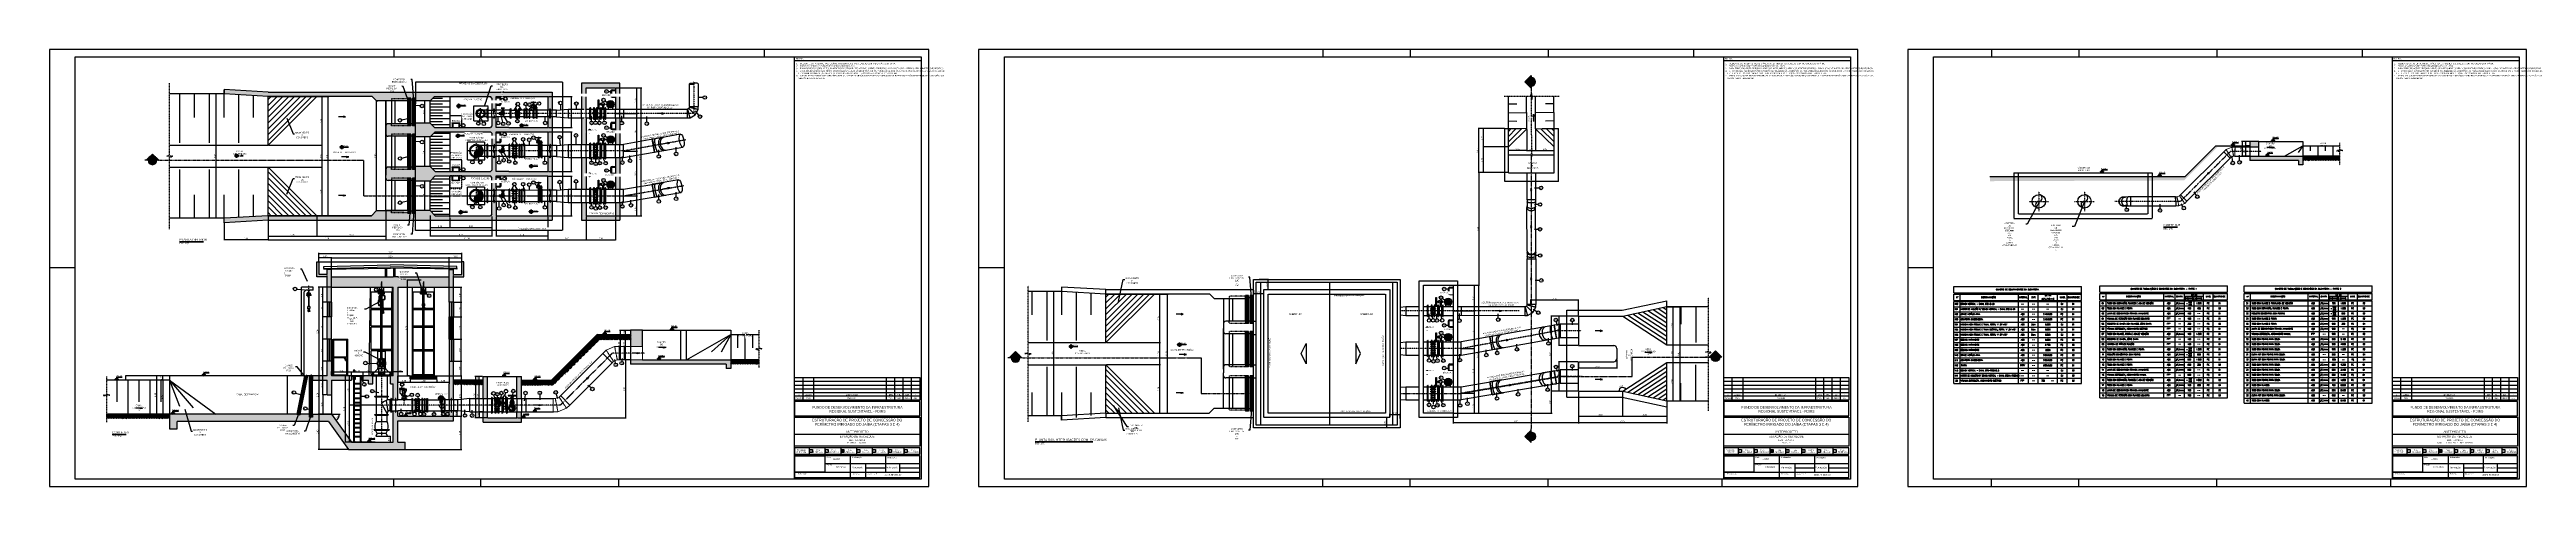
# Paper-space layout 'PLANTA E CORTE' of a CAD drawing. Header units: feet. Extents: x -520 to 2846, y -119 to 475.
# The model-space entities are those that its viewports show. They can reach past a viewport. Long polylines and large blocks are cut down to what shows.
import ezdxf
from ezdxf import colors
from ezdxf.entities.mleader import LeaderData, LeaderLine
from ezdxf.enums import TextEntityAlignment as Align
from ezdxf.math import Vec2, Vec3

# ---------------------------------------------------------------- set-up
doc = ezdxf.new("R2010")
doc.units = ezdxf.units.FT
doc.header["$MEASUREMENT"] = 0
for name, pattern in [('CENTER2', [1.125, 0.75, -0.125, 0.125, -0.125]), ('DASHDOT', [1, 0.5, -0.25, 0, -0.25]), ('HIDDEN', [0.375, 0.25, -0.125])]:
    doc.linetypes.add(name, pattern=pattern)
doc.layers.get('0').update_dxf_attribs({"linetype": 'CONTINUOUS'})
doc.layers.get('DEFPOINTS').update_dxf_attribs({"linetype": 'CONTINUOUS'})
for name, color, linetype in [('01', 1, 'CONTINUOUS'), ('01PROJ', 1, 'HIDDEN'), ('02', 7, 'CONTINUOUS'), ('03', 3, 'CONTINUOUS'), ('04', 4, 'CONTINUOUS'), ('06', 6, 'CONTINUOUS'), ('A-FORMATO', 7, 'CONTINUOUS'), ('A-NIVEIS', 1, 'CONTINUOUS'), ('A-TEXTO', 2, 'CONTINUOUS'), ('ARQ_SENTIDO', 1, 'CONTINUOUS'), ('det-tabl', 1, 'CONTINUOUS'), ('EIXO', 1, 'DASHDOT'), ('ESTRUTURA', 3, 'CONTINUOUS'), ('FLANGES', 7, 'CONTINUOUS'), ('H-SA-CONTORNO', 2, 'CONTINUOUS'), ('H-SA-DIM', 1, 'CONTINUOUS'), ('H-SA-EIXOS', 1, 'DASHDOT'), ('H-SA-ESTRUTURA (CORTE)', 5, 'CONTINUOUS'), ('H-SA-HTC CONCRETO', 253, 'CONTINUOUS'), ('H-SA-HTC ENCHIMENTO', 1, 'CONTINUOUS'), ('H-SA-SIMB', 1, 'CONTINUOUS'), ('H-SA-TEXTO', 2, 'CONTINUOUS'), ('H-SA-TUBOS', 3, 'CONTINUOUS'), ('INDIC', 2, 'CONTINUOUS'), ('Left View-EGC-Monovias', 1, 'CONTINUOUS'), ('Left View-H-SA-EQUIP', 1, 'CONTINUOUS'), ('R140', 5, 'CONTINUOUS'), ('TEXTO', 2, 'CONTINUOUS'), ('Top View-Ferro Fundido - JGS - K7(Esgoto)', 7, 'CONTINUOUS'), ('TUBULAÇÃO', 5, 'CONTINUOUS')]:
    doc.layers.add(name, color=color, linetype=linetype)
doc.layers.add('A-WINDOWS', color=255, linetype='CONTINUOUS', plot=False)
doc.layers.add('VIEWPORT', color=7, linetype='CONTINUOUS', plot=False)
doc.layers.add('P-PIPE', color=3, linetype='CONTINUOUS', lineweight=18)
doc.styles.add('ARIAL', font='arial.ttf')
doc.styles.add('EGC_Arial_2.0mm', font='arial.ttf', dxfattribs={"width": 0.8, "height": 2})
doc.styles.add('EGC_Arial_2.5mm', font='arial.ttf', dxfattribs={"width": 0.8, "height": 2.5})
doc.styles.add('EGC_Arial_3.0mm', font='arial.ttf', dxfattribs={"width": 0.8, "height": 3})
doc.styles.add('ROMANS', font='romans.shx')
doc.styles.get("Standard").update_dxf_attribs({"font": 'arial.ttf'})
doc.dimstyles.new('Copy of EGC_2.0mm', dxfattribs={"dimtxt": 0.1, "dimasz": 0.04, "dimexe": 0.04, "dimexo": 0.04, "dimgap": 0.04, "dimtad": 1, "dimzin": 1, "dimdsep": 46, "dimtxsty": 'Standard', "dimblk": 'ARCHTICK', "dimcen": 0, "dimclrd": 1, "dimclre": 1, "dimclrt": 2, "dimazin": 0, "dimtfac": 1, "dimtix": 1, "dimtmove": 1, "dimatfit": 3, "dimldrblk": 'NONE', "dimfxl": 0.002, "dimtolj": 1, "dimtzin": 0, "dimlwd": -1, "dimarcsym": 0})
picture_1 = doc.add_image_def('image1.png', size_in_pixel=(270, 147))

# ---------------------------------------------------------------- blocks, each defined once
blk = doc.blocks.new('_ArchTick')
at = {"color": 0, "linetype": 'ByBlock', "const_width": 0.15}
blk.add_lwpolyline([(-0.5, -0.5), (0.5, 0.5)], dxfattribs=at)
blk = doc.blocks.new('*D1183')
at = {"layer": 'DEFPOINTS', "color": 0, "transparency": 16777216}
for p in [(285100.4, 9111354.43), (285101.38, 9111354.43), (285100.59, 9111347.93)]:
    blk.add_point(p, dxfattribs=at)
at = {"layer": 'H-SA-DIM', "color": 1, "lineweight": -2, "transparency": 16777216}
for p, q in [((285101.34, 9111354.43), (285100.36, 9111354.43)), ((285100.55, 9111347.93), (285100.36, 9111347.93))]:
    blk.add_line(p, q, dxfattribs=at)
at = {"layer": 'H-SA-DIM', "color": 1, "transparency": 16777216}
blk.add_line((285100.4, 9111347.93), (285100.4, 9111354.43), dxfattribs=at)
at = {"layer": 'H-SA-DIM', "color": 1, "transparency": 16777216, "xscale": 0.04, "yscale": 0.04, "zscale": 0.04}
for p, rotation in [((285100.4, 9111354.43), 90), ((285100.4, 9111347.93), 270)]:
    blk.add_blockref('_ArchTick', p, dxfattribs=dict(at, rotation=rotation))
at = {"layer": 'H-SA-DIM', "color": 2, "transparency": 16777216, "insert": (285100.31, 9111351.18), "char_height": 0.1, "attachment_point": 5, "rotation": 90}
blk.add_mtext('\\A1;6.50', dxfattribs=at)
blk = doc.blocks.new('_None')
blk = doc.blocks.new('*D1184')
at = {"layer": 'DEFPOINTS', "color": 0, "transparency": 16777216}
for p in [(285098.05, 9111347.93), (285096.45, 9111345.93), (285098.64, 9111345.93)]:
    blk.add_point(p, dxfattribs=at)
at = {"layer": 'H-SA-DIM', "color": 1, "lineweight": -2, "transparency": 16777216}
for p, q in [((285098.01, 9111347.93), (285096.41, 9111347.93)), ((285098.6, 9111345.93), (285096.41, 9111345.93))]:
    blk.add_line(p, q, dxfattribs=at)
at = {"layer": 'H-SA-DIM', "color": 1, "transparency": 16777216}
blk.add_line((285096.45, 9111347.93), (285096.45, 9111345.93), dxfattribs=at)
at = {"layer": 'H-SA-DIM', "color": 1, "transparency": 16777216, "xscale": 0.04, "yscale": 0.04, "zscale": 0.04}
for p, rotation in [((285096.45, 9111347.93), 90), ((285096.45, 9111345.93), 270)]:
    blk.add_blockref('_ArchTick', p, dxfattribs=dict(at, rotation=rotation))
at = {"layer": 'H-SA-DIM', "color": 2, "transparency": 16777216, "insert": (285096.36, 9111346.93), "char_height": 0.1, "attachment_point": 5, "rotation": 90}
blk.add_mtext('\\A1;2.00', dxfattribs=at)
blk = doc.blocks.new('*D1185')
at = {"layer": 'DEFPOINTS', "color": 0, "transparency": 16777216}
for p in [(285098.64, 9111345.93), (285096.45, 9111343.43), (285098.24, 9111343.43)]:
    blk.add_point(p, dxfattribs=at)
at = {"layer": 'H-SA-DIM', "color": 1, "lineweight": -2, "transparency": 16777216}
for p, q in [((285098.6, 9111345.93), (285096.41, 9111345.93)), ((285098.2, 9111343.43), (285096.41, 9111343.43))]:
    blk.add_line(p, q, dxfattribs=at)
at = {"layer": 'H-SA-DIM', "color": 1, "transparency": 16777216}
blk.add_line((285096.45, 9111345.93), (285096.45, 9111343.43), dxfattribs=at)
at = {"layer": 'H-SA-DIM', "color": 1, "transparency": 16777216, "xscale": 0.04, "yscale": 0.04, "zscale": 0.04}
for p, rotation in [((285096.45, 9111345.93), 90), ((285096.45, 9111343.43), 270)]:
    blk.add_blockref('_ArchTick', p, dxfattribs=dict(at, rotation=rotation))
at = {"layer": 'H-SA-DIM', "color": 2, "transparency": 16777216, "insert": (285096.36, 9111344.68), "char_height": 0.1, "attachment_point": 5, "rotation": 90}
blk.add_mtext('\\A1;2.50', dxfattribs=at)
blk = doc.blocks.new('*D1186')
at = {"layer": 'DEFPOINTS', "color": 0, "transparency": 16777216}
for p in [(285103.24, 9111355.95), (285095.24, 9111354.65), (285103.24, 9111354.65)]:
    blk.add_point(p, dxfattribs=at)
at = {"layer": 'H-SA-DIM', "color": 1, "lineweight": -2, "transparency": 16777216}
for p, q in [((285095.24, 9111354.69), (285095.24, 9111355.99)), ((285103.24, 9111354.69), (285103.24, 9111355.99))]:
    blk.add_line(p, q, dxfattribs=at)
at = {"layer": 'H-SA-DIM', "color": 1, "transparency": 16777216}
blk.add_line((285095.24, 9111355.95), (285103.24, 9111355.95), dxfattribs=at)
at = {"layer": 'H-SA-DIM', "color": 1, "transparency": 16777216, "xscale": 0.04, "yscale": 0.04, "zscale": 0.04, "rotation": 180}
blk.add_blockref('_ArchTick', (285095.24, 9111355.95), dxfattribs=at)
at = {"layer": 'H-SA-DIM', "color": 1, "transparency": 16777216, "xscale": 0.04, "yscale": 0.04, "zscale": 0.04}
blk.add_blockref('_ArchTick', (285103.24, 9111355.95), dxfattribs=at)
at = {"layer": 'H-SA-DIM', "color": 2, "transparency": 16777216, "insert": (285099.24, 9111356.04), "char_height": 0.1, "attachment_point": 5}
blk.add_mtext('\\A1;9.30', dxfattribs=at)
blk = doc.blocks.new('*D1187')
at = {"layer": 'DEFPOINTS', "color": 0, "transparency": 16777216}
for p in [(285104.09, 9111356.25), (285094.39, 9111355.67), (285104.09, 9111355.67)]:
    blk.add_point(p, dxfattribs=at)
at = {"layer": 'H-SA-DIM', "color": 1, "lineweight": -2, "transparency": 16777216}
for p, q in [((285094.39, 9111355.71), (285094.39, 9111356.29)), ((285104.09, 9111355.71), (285104.09, 9111356.29))]:
    blk.add_line(p, q, dxfattribs=at)
at = {"layer": 'H-SA-DIM', "color": 1, "transparency": 16777216}
blk.add_line((285094.39, 9111356.25), (285104.09, 9111356.25), dxfattribs=at)
at = {"layer": 'H-SA-DIM', "color": 1, "transparency": 16777216, "xscale": 0.04, "yscale": 0.04, "zscale": 0.04, "rotation": 180}
blk.add_blockref('_ArchTick', (285094.39, 9111356.25), dxfattribs=at)
at = {"layer": 'H-SA-DIM', "color": 1, "transparency": 16777216, "xscale": 0.04, "yscale": 0.04, "zscale": 0.04}
blk.add_blockref('_ArchTick', (285104.09, 9111356.25), dxfattribs=at)
at = {"layer": 'H-SA-DIM', "color": 2, "transparency": 16777216, "insert": (285099.24, 9111356.34), "char_height": 0.1, "attachment_point": 5}
blk.add_mtext('\\A1;11.00', dxfattribs=at)
blk = doc.blocks.new('*D1182')
at = {"layer": 'DEFPOINTS', "color": 0, "transparency": 16777216}
for p in [(285101.59, 9111361.16), (285101.59, 9111361.16), (285101.59, 9111359.16)]:
    blk.add_point(p, dxfattribs=at)
at = {"layer": 'H-SA-DIM', "color": 1, "transparency": 16777216}
blk.add_line((285101.59, 9111359.16), (285101.59, 9111361.16), dxfattribs=at)
at = {"layer": 'H-SA-DIM', "color": 1, "transparency": 16777216, "xscale": 0.04, "yscale": 0.04, "zscale": 0.04}
for p, rotation in [((285101.59, 9111361.16), 90), ((285101.59, 9111359.16), 270)]:
    blk.add_blockref('_ArchTick', p, dxfattribs=dict(at, rotation=rotation))
at = {"layer": 'H-SA-DIM', "color": 2, "transparency": 16777216, "insert": (285101.5, 9111360.21), "char_height": 0.1, "attachment_point": 5, "rotation": 90}
blk.add_mtext('\\A1;2.00', dxfattribs=at)
blk = doc.blocks.new('*D1176')
at = {"layer": 'DEFPOINTS', "color": 0, "transparency": 16777216}
for p in [(285090.94, 9111358.81), (285098.94, 9111359.16), (285098.94, 9111357.18)]:
    blk.add_point(p, dxfattribs=at)
at = {"layer": 'H-SA-DIM', "color": 1, "lineweight": -2, "transparency": 16777216}
for p, q in [((285090.94, 9111358.77), (285090.94, 9111357.14)), ((285098.94, 9111359.12), (285098.94, 9111357.14))]:
    blk.add_line(p, q, dxfattribs=at)
at = {"layer": 'H-SA-DIM', "color": 1, "transparency": 16777216}
blk.add_line((285090.94, 9111357.18), (285098.94, 9111357.18), dxfattribs=at)
at = {"layer": 'H-SA-DIM', "color": 1, "transparency": 16777216, "xscale": 0.04, "yscale": 0.04, "zscale": 0.04, "rotation": 180}
blk.add_blockref('_ArchTick', (285090.94, 9111357.18), dxfattribs=at)
at = {"layer": 'H-SA-DIM', "color": 1, "transparency": 16777216, "xscale": 0.04, "yscale": 0.04, "zscale": 0.04}
blk.add_blockref('_ArchTick', (285098.94, 9111357.18), dxfattribs=at)
at = {"layer": 'H-SA-DIM', "color": 2, "transparency": 16777216, "insert": (285094.94, 9111357.27), "char_height": 0.1, "attachment_point": 5}
blk.add_mtext('\\A1;8.00', dxfattribs=at)
blk = doc.blocks.new('*D1177')
at = {"layer": 'DEFPOINTS', "color": 0, "transparency": 16777216}
for p in [(285098.94, 9111359.16), (285109.94, 9111358.81), (285109.94, 9111357.18)]:
    blk.add_point(p, dxfattribs=at)
at = {"layer": 'H-SA-DIM', "color": 1, "lineweight": -2, "transparency": 16777216}
for p, q in [((285098.94, 9111359.12), (285098.94, 9111357.14)), ((285109.94, 9111358.77), (285109.94, 9111357.14))]:
    blk.add_line(p, q, dxfattribs=at)
at = {"layer": 'H-SA-DIM', "color": 1, "transparency": 16777216}
blk.add_line((285098.94, 9111357.18), (285109.94, 9111357.18), dxfattribs=at)
at = {"layer": 'H-SA-DIM', "color": 1, "transparency": 16777216, "xscale": 0.04, "yscale": 0.04, "zscale": 0.04, "rotation": 180}
blk.add_blockref('_ArchTick', (285098.94, 9111357.18), dxfattribs=at)
at = {"layer": 'H-SA-DIM', "color": 1, "transparency": 16777216, "xscale": 0.04, "yscale": 0.04, "zscale": 0.04}
blk.add_blockref('_ArchTick', (285109.94, 9111357.18), dxfattribs=at)
at = {"layer": 'H-SA-DIM', "color": 2, "transparency": 16777216, "insert": (285104.44, 9111357.27), "char_height": 0.1, "attachment_point": 5}
blk.add_mtext('\\A1;11.00', dxfattribs=at)
blk = doc.blocks.new('*D1178')
at = {"layer": 'DEFPOINTS', "color": 0, "transparency": 16777216}
for p in [(285109.94, 9111358.81), (285112.54, 9111358.81), (285112.54, 9111357.18)]:
    blk.add_point(p, dxfattribs=at)
at = {"layer": 'H-SA-DIM', "color": 1, "lineweight": -2, "transparency": 16777216}
for p, q in [((285109.94, 9111358.77), (285109.94, 9111357.14)), ((285112.54, 9111358.77), (285112.54, 9111357.14))]:
    blk.add_line(p, q, dxfattribs=at)
at = {"layer": 'H-SA-DIM', "color": 1, "transparency": 16777216}
blk.add_line((285109.94, 9111357.18), (285112.54, 9111357.18), dxfattribs=at)
at = {"layer": 'H-SA-DIM', "color": 1, "transparency": 16777216, "xscale": 0.04, "yscale": 0.04, "zscale": 0.04, "rotation": 180}
blk.add_blockref('_ArchTick', (285109.94, 9111357.18), dxfattribs=at)
at = {"layer": 'H-SA-DIM', "color": 1, "transparency": 16777216, "xscale": 0.04, "yscale": 0.04, "zscale": 0.04}
blk.add_blockref('_ArchTick', (285112.54, 9111357.18), dxfattribs=at)
at = {"layer": 'H-SA-DIM', "color": 2, "transparency": 16777216, "insert": (285111.24, 9111357.27), "char_height": 0.1, "attachment_point": 5}
blk.add_mtext('\\A1;2.60', dxfattribs=at)
blk = doc.blocks.new('*D1179')
at = {"layer": 'DEFPOINTS', "color": 0, "transparency": 16777216}
for p in [(285112.54, 9111358.81), (285114.54, 9111358.81), (285114.54, 9111357.18)]:
    blk.add_point(p, dxfattribs=at)
at = {"layer": 'H-SA-DIM', "color": 1, "lineweight": -2, "transparency": 16777216}
for p, q in [((285112.54, 9111358.77), (285112.54, 9111357.14)), ((285114.54, 9111358.77), (285114.54, 9111357.14))]:
    blk.add_line(p, q, dxfattribs=at)
at = {"layer": 'H-SA-DIM', "color": 1, "transparency": 16777216}
blk.add_line((285112.54, 9111357.18), (285114.54, 9111357.18), dxfattribs=at)
at = {"layer": 'H-SA-DIM', "color": 1, "transparency": 16777216, "xscale": 0.04, "yscale": 0.04, "zscale": 0.04, "rotation": 180}
blk.add_blockref('_ArchTick', (285112.54, 9111357.18), dxfattribs=at)
at = {"layer": 'H-SA-DIM', "color": 1, "transparency": 16777216, "xscale": 0.04, "yscale": 0.04, "zscale": 0.04}
blk.add_blockref('_ArchTick', (285114.54, 9111357.18), dxfattribs=at)
at = {"layer": 'H-SA-DIM', "color": 2, "transparency": 16777216, "insert": (285113.54, 9111357.27), "char_height": 0.1, "attachment_point": 5}
blk.add_mtext('\\A1;2.00', dxfattribs=at)
blk = doc.blocks.new('*D1180')
at = {"layer": 'DEFPOINTS', "color": 0, "transparency": 16777216}
for p in [(285115.09, 9111360.16), (285115.99, 9111360.16), (285114.54, 9111358.81)]:
    blk.add_point(p, dxfattribs=at)
at = {"layer": 'H-SA-DIM', "color": 1, "lineweight": -2, "transparency": 16777216}
for p, q in [((285115.13, 9111360.16), (285116.03, 9111360.16)), ((285114.58, 9111358.81), (285116.03, 9111358.81))]:
    blk.add_line(p, q, dxfattribs=at)
at = {"layer": 'H-SA-DIM', "color": 1, "transparency": 16777216}
blk.add_line((285115.99, 9111358.81), (285115.99, 9111360.16), dxfattribs=at)
at = {"layer": 'H-SA-DIM', "color": 1, "transparency": 16777216, "xscale": 0.04, "yscale": 0.04, "zscale": 0.04}
for p, rotation in [((285115.99, 9111360.16), 90), ((285115.99, 9111358.81), 270)]:
    blk.add_blockref('_ArchTick', p, dxfattribs=dict(at, rotation=rotation))
at = {"layer": 'H-SA-DIM', "color": 2, "transparency": 16777216, "insert": (285115.89, 9111359.29), "char_height": 0.1, "attachment_point": 5, "rotation": 90}
blk.add_mtext('\\A1;1.35', dxfattribs=at)
blk = doc.blocks.new('*D1181')
at = {"layer": 'DEFPOINTS', "color": 0, "transparency": 16777216}
for p in [(285115.09, 9111363.21), (285115.99, 9111363.21), (285115.09, 9111360.16)]:
    blk.add_point(p, dxfattribs=at)
at = {"layer": 'H-SA-DIM', "color": 1, "lineweight": -2, "transparency": 16777216}
for p, q in [((285115.13, 9111363.21), (285116.03, 9111363.21)), ((285115.13, 9111360.16), (285116.03, 9111360.16))]:
    blk.add_line(p, q, dxfattribs=at)
at = {"layer": 'H-SA-DIM', "color": 1, "transparency": 16777216}
blk.add_line((285115.99, 9111360.16), (285115.99, 9111363.21), dxfattribs=at)
at = {"layer": 'H-SA-DIM', "color": 1, "transparency": 16777216, "xscale": 0.04, "yscale": 0.04, "zscale": 0.04}
for p, rotation in [((285115.99, 9111363.21), 90), ((285115.99, 9111360.16), 270)]:
    blk.add_blockref('_ArchTick', p, dxfattribs=dict(at, rotation=rotation))
at = {"layer": 'H-SA-DIM', "color": 2, "transparency": 16777216, "insert": (285115.89, 9111361.69), "char_height": 0.1, "attachment_point": 5, "rotation": 90}
blk.add_mtext('\\A1;3.05', dxfattribs=at)
blk = doc.blocks.new('*D1198')
at = {"layer": 'DEFPOINTS', "color": 0, "transparency": 16777216}
for p in [(285101.59, 9111366.61), (285101.59, 9111366.61), (285101.59, 9111365.11)]:
    blk.add_point(p, dxfattribs=at)
at = {"layer": 'H-SA-DIM', "color": 1, "transparency": 16777216}
blk.add_line((285101.59, 9111365.11), (285101.59, 9111366.61), dxfattribs=at)
at = {"layer": 'H-SA-DIM', "color": 1, "transparency": 16777216, "xscale": 0.04, "yscale": 0.04, "zscale": 0.04}
for p, rotation in [((285101.59, 9111366.61), 90), ((285101.59, 9111365.11), 270)]:
    blk.add_blockref('_ArchTick', p, dxfattribs=dict(at, rotation=rotation))
at = {"layer": 'H-SA-DIM', "color": 2, "transparency": 16777216, "insert": (285101.5, 9111365.86), "char_height": 0.1, "attachment_point": 5, "rotation": 90}
blk.add_mtext('\\A1;1.50', dxfattribs=at)
blk = doc.blocks.new('*D1199')
at = {"layer": 'DEFPOINTS', "color": 0, "transparency": 16777216}
for p in [(285114.54, 9111365.76), (285115.99, 9111365.76), (285115.35, 9111363.21)]:
    blk.add_point(p, dxfattribs=at)
at = {"layer": 'H-SA-DIM', "color": 1, "lineweight": -2, "transparency": 16777216}
for p, q in [((285114.58, 9111365.76), (285116.03, 9111365.76)), ((285115.39, 9111363.21), (285116.03, 9111363.21))]:
    blk.add_line(p, q, dxfattribs=at)
at = {"layer": 'H-SA-DIM', "color": 1, "transparency": 16777216}
blk.add_line((285115.99, 9111363.21), (285115.99, 9111365.76), dxfattribs=at)
at = {"layer": 'H-SA-DIM', "color": 1, "transparency": 16777216, "xscale": 0.04, "yscale": 0.04, "zscale": 0.04}
for p, rotation in [((285115.99, 9111365.76), 90), ((285115.99, 9111363.21), 270)]:
    blk.add_blockref('_ArchTick', p, dxfattribs=dict(at, rotation=rotation))
at = {"layer": 'H-SA-DIM', "color": 2, "transparency": 16777216, "insert": (285115.89, 9111364.49), "char_height": 0.1, "attachment_point": 5, "rotation": 90}
blk.add_mtext('\\A1;2.55', dxfattribs=at)
blk = doc.blocks.new('*D1200')
at = {"layer": 'DEFPOINTS', "color": 0, "transparency": 16777216}
for p in [(285114.54, 9111367.51), (285115.99, 9111367.51), (285114.54, 9111365.76)]:
    blk.add_point(p, dxfattribs=at)
at = {"layer": 'H-SA-DIM', "color": 1, "lineweight": -2, "transparency": 16777216}
for p, q in [((285114.58, 9111367.51), (285116.03, 9111367.51)), ((285114.58, 9111365.76), (285116.03, 9111365.76))]:
    blk.add_line(p, q, dxfattribs=at)
at = {"layer": 'H-SA-DIM', "color": 1, "transparency": 16777216}
blk.add_line((285115.99, 9111365.76), (285115.99, 9111367.51), dxfattribs=at)
at = {"layer": 'H-SA-DIM', "color": 1, "transparency": 16777216, "xscale": 0.04, "yscale": 0.04, "zscale": 0.04}
for p, rotation in [((285115.99, 9111367.51), 90), ((285115.99, 9111365.76), 270)]:
    blk.add_blockref('_ArchTick', p, dxfattribs=dict(at, rotation=rotation))
at = {"layer": 'H-SA-DIM', "color": 2, "transparency": 16777216, "insert": (285115.89, 9111366.64), "char_height": 0.1, "attachment_point": 5, "rotation": 90}
blk.add_mtext('\\A1;1.75', dxfattribs=at)
blk = doc.blocks.new('*D1201')
at = {"layer": 'DEFPOINTS', "color": 0, "transparency": 16777216}
for p in [(285114.54, 9111367.51), (285116.29, 9111367.51), (285114.54, 9111358.81)]:
    blk.add_point(p, dxfattribs=at)
at = {"layer": 'H-SA-DIM', "color": 1, "lineweight": -2, "transparency": 16777216}
for p, q in [((285114.58, 9111367.51), (285116.33, 9111367.51)), ((285114.58, 9111358.81), (285116.33, 9111358.81))]:
    blk.add_line(p, q, dxfattribs=at)
at = {"layer": 'H-SA-DIM', "color": 1, "transparency": 16777216}
blk.add_line((285116.29, 9111358.81), (285116.29, 9111367.51), dxfattribs=at)
at = {"layer": 'H-SA-DIM', "color": 1, "transparency": 16777216, "xscale": 0.04, "yscale": 0.04, "zscale": 0.04}
for p, rotation in [((285116.29, 9111367.51), 90), ((285116.29, 9111358.81), 270)]:
    blk.add_blockref('_ArchTick', p, dxfattribs=dict(at, rotation=rotation))
at = {"layer": 'H-SA-DIM', "color": 2, "transparency": 16777216, "insert": (285116.2, 9111362.73), "char_height": 0.1, "attachment_point": 5, "rotation": 90}
blk.add_mtext('\\A1;8.70', dxfattribs=at)
blk = doc.blocks.new('*D1202')
at = {"layer": 'DEFPOINTS', "color": 0, "transparency": 16777216}
for p in [(285098.9, 9111349.6), (285098.4, 9111349.01), (285098.9, 9111349.01)]:
    blk.add_point(p, dxfattribs=at)
at = {"layer": 'H-SA-DIM', "color": 1, "lineweight": -2, "transparency": 16777216}
for p, q in [((285098.4, 9111349.05), (285098.4, 9111349.64)), ((285098.9, 9111349.05), (285098.9, 9111349.64))]:
    blk.add_line(p, q, dxfattribs=at)
at = {"layer": 'H-SA-DIM', "color": 1, "transparency": 16777216}
blk.add_line((285098.4, 9111349.6), (285098.9, 9111349.6), dxfattribs=at)
at = {"layer": 'H-SA-DIM', "color": 1, "transparency": 16777216, "xscale": 0.04, "yscale": 0.04, "zscale": 0.04, "rotation": 180}
blk.add_blockref('_ArchTick', (285098.4, 9111349.6), dxfattribs=at)
at = {"layer": 'H-SA-DIM', "color": 1, "transparency": 16777216, "xscale": 0.04, "yscale": 0.04, "zscale": 0.04}
blk.add_blockref('_ArchTick', (285098.9, 9111349.6), dxfattribs=at)
at = {"layer": 'H-SA-DIM', "color": 2, "transparency": 16777216, "insert": (285098.65, 9111349.69), "char_height": 0.1, "attachment_point": 5}
blk.add_mtext('\\A1;0.50', dxfattribs=at)
blk = doc.blocks.new('*D1188')
at = {"layer": 'DEFPOINTS', "color": 0, "transparency": 16777216}
for p in [(285087.4, 9111367.09), (285087.94, 9111367.09), (285087.94, 9111358.64)]:
    blk.add_point(p, dxfattribs=at)
at = {"layer": 'H-SA-DIM', "color": 1, "lineweight": -2, "transparency": 16777216}
for p, q in [((285087.9, 9111367.09), (285087.36, 9111367.09)), ((285087.9, 9111358.64), (285087.36, 9111358.64))]:
    blk.add_line(p, q, dxfattribs=at)
at = {"layer": 'H-SA-DIM', "color": 1, "transparency": 16777216}
blk.add_line((285087.4, 9111358.64), (285087.4, 9111367.09), dxfattribs=at)
at = {"layer": 'H-SA-DIM', "color": 1, "transparency": 16777216, "xscale": 0.04, "yscale": 0.04, "zscale": 0.04}
for p, rotation in [((285087.4, 9111367.09), 90), ((285087.4, 9111358.64), 270)]:
    blk.add_blockref('_ArchTick', p, dxfattribs=dict(at, rotation=rotation))
at = {"layer": 'H-SA-DIM', "color": 2, "transparency": 16777216, "insert": (285087.31, 9111362.86), "char_height": 0.1, "attachment_point": 5, "rotation": 90}
blk.add_mtext('\\A1;8.45', dxfattribs=at)
blk = doc.blocks.new('*D1189')
at = {"layer": 'DEFPOINTS', "color": 0, "transparency": 16777216}
for p in [(285087.94, 9111358.36), (285090.94, 9111358.81), (285087.94, 9111357.18)]:
    blk.add_point(p, dxfattribs=at)
at = {"layer": 'H-SA-DIM', "color": 1, "lineweight": -2, "transparency": 16777216}
for p, q in [((285087.94, 9111358.32), (285087.94, 9111357.14)), ((285090.94, 9111358.77), (285090.94, 9111357.14))]:
    blk.add_line(p, q, dxfattribs=at)
at = {"layer": 'H-SA-DIM', "color": 1, "transparency": 16777216}
blk.add_line((285090.94, 9111357.18), (285087.94, 9111357.18), dxfattribs=at)
at = {"layer": 'H-SA-DIM', "color": 1, "transparency": 16777216, "xscale": 0.04, "yscale": 0.04, "zscale": 0.04, "rotation": 180}
blk.add_blockref('_ArchTick', (285087.94, 9111357.18), dxfattribs=at)
at = {"layer": 'H-SA-DIM', "color": 1, "transparency": 16777216, "xscale": 0.04, "yscale": 0.04, "zscale": 0.04}
blk.add_blockref('_ArchTick', (285090.94, 9111357.18), dxfattribs=at)
at = {"layer": 'H-SA-DIM', "color": 2, "transparency": 16777216, "insert": (285089.44, 9111357.27), "char_height": 0.1, "attachment_point": 5}
blk.add_mtext('\\A1;3.00', dxfattribs=at)
blk = doc.blocks.new('*D1190')
at = {"layer": 'DEFPOINTS', "color": 0, "transparency": 16777216}
for p in [(285098.3, 9111366.61), (285098.43, 9111366.61), (285098.3, 9111359.16)]:
    blk.add_point(p, dxfattribs=at)
at = {"layer": 'H-SA-DIM', "color": 1, "lineweight": -2, "transparency": 16777216}
blk.add_line((285098.39, 9111366.61), (285098.26, 9111366.61), dxfattribs=at)
at = {"layer": 'H-SA-DIM', "color": 1, "transparency": 16777216}
blk.add_line((285098.3, 9111359.16), (285098.3, 9111366.61), dxfattribs=at)
at = {"layer": 'H-SA-DIM', "color": 1, "transparency": 16777216, "xscale": 0.04, "yscale": 0.04, "zscale": 0.04}
for p, rotation in [((285098.3, 9111366.61), 90), ((285098.3, 9111359.16), 270)]:
    blk.add_blockref('_ArchTick', p, dxfattribs=dict(at, rotation=rotation))
at = {"layer": 'H-SA-DIM', "color": 2, "transparency": 16777216, "insert": (285098.21, 9111362.89), "char_height": 0.1, "attachment_point": 5, "rotation": 90}
blk.add_mtext('\\A1;7.45', dxfattribs=at)
blk = doc.blocks.new('*D1191')
at = {"layer": 'DEFPOINTS', "color": 0, "transparency": 16777216}
for p in [(285106.44, 9111358.81), (285109.94, 9111358.81), (285106.44, 9111357.43)]:
    blk.add_point(p, dxfattribs=at)
at = {"layer": 'H-SA-DIM', "color": 1, "lineweight": -2, "transparency": 16777216}
for p, q in [((285106.44, 9111358.77), (285106.44, 9111357.39)), ((285109.94, 9111358.77), (285109.94, 9111357.39))]:
    blk.add_line(p, q, dxfattribs=at)
at = {"layer": 'H-SA-DIM', "color": 1, "transparency": 16777216}
blk.add_line((285109.94, 9111357.43), (285106.44, 9111357.43), dxfattribs=at)
at = {"layer": 'H-SA-DIM', "color": 1, "transparency": 16777216, "xscale": 0.04, "yscale": 0.04, "zscale": 0.04, "rotation": 180}
blk.add_blockref('_ArchTick', (285106.44, 9111357.43), dxfattribs=at)
at = {"layer": 'H-SA-DIM', "color": 1, "transparency": 16777216, "xscale": 0.04, "yscale": 0.04, "zscale": 0.04}
blk.add_blockref('_ArchTick', (285109.94, 9111357.43), dxfattribs=at)
at = {"layer": 'H-SA-DIM', "color": 2, "transparency": 16777216, "insert": (285108.19, 9111357.52), "char_height": 0.1, "attachment_point": 5}
blk.add_mtext('\\A1;3.50', dxfattribs=at)
blk = doc.blocks.new('*D1192')
at = {"layer": 'DEFPOINTS', "color": 0, "transparency": 16777216}
for p in [(285101.94, 9111358.86), (285106.14, 9111358.81), (285101.94, 9111357.43)]:
    blk.add_point(p, dxfattribs=at)
at = {"layer": 'H-SA-DIM', "color": 1, "lineweight": -2, "transparency": 16777216}
for p, q in [((285101.94, 9111358.82), (285101.94, 9111357.39)), ((285106.14, 9111358.77), (285106.14, 9111357.39))]:
    blk.add_line(p, q, dxfattribs=at)
at = {"layer": 'H-SA-DIM', "color": 1, "transparency": 16777216}
blk.add_line((285106.14, 9111357.43), (285101.94, 9111357.43), dxfattribs=at)
at = {"layer": 'H-SA-DIM', "color": 1, "transparency": 16777216, "xscale": 0.04, "yscale": 0.04, "zscale": 0.04, "rotation": 180}
blk.add_blockref('_ArchTick', (285101.94, 9111357.43), dxfattribs=at)
at = {"layer": 'H-SA-DIM', "color": 1, "transparency": 16777216, "xscale": 0.04, "yscale": 0.04, "zscale": 0.04}
blk.add_blockref('_ArchTick', (285106.14, 9111357.43), dxfattribs=at)
at = {"layer": 'H-SA-DIM', "color": 2, "transparency": 16777216, "insert": (285104.04, 9111357.52), "char_height": 0.1, "attachment_point": 5}
blk.add_mtext('\\A1;4.20', dxfattribs=at)
blk = doc.blocks.new('*D1193')
at = {"layer": 'DEFPOINTS', "color": 0, "transparency": 16777216}
for p in [(285109.94, 9111361.51), (285111.56, 9111361.51), (285109.94, 9111358.81)]:
    blk.add_point(p, dxfattribs=at)
at = {"layer": 'H-SA-DIM', "color": 1, "lineweight": -2, "transparency": 16777216}
for p, q in [((285109.98, 9111361.51), (285111.6, 9111361.51)), ((285109.98, 9111358.81), (285111.6, 9111358.81))]:
    blk.add_line(p, q, dxfattribs=at)
at = {"layer": 'H-SA-DIM', "color": 1, "transparency": 16777216}
blk.add_line((285111.56, 9111358.81), (285111.56, 9111361.51), dxfattribs=at)
at = {"layer": 'H-SA-DIM', "color": 1, "transparency": 16777216, "xscale": 0.04, "yscale": 0.04, "zscale": 0.04}
for p, rotation in [((285111.56, 9111361.51), 90), ((285111.56, 9111358.81), 270)]:
    blk.add_blockref('_ArchTick', p, dxfattribs=dict(at, rotation=rotation))
at = {"layer": 'H-SA-DIM', "color": 2, "transparency": 16777216, "insert": (285111.47, 9111360.11), "char_height": 0.1, "attachment_point": 5, "rotation": 90}
blk.add_mtext('\\A1;2.70', dxfattribs=at)
blk = doc.blocks.new('*D1194')
at = {"layer": 'DEFPOINTS', "color": 0, "transparency": 16777216}
for p in [(285109.94, 9111364.51), (285111.56, 9111364.51), (285109.94, 9111361.81)]:
    blk.add_point(p, dxfattribs=at)
at = {"layer": 'H-SA-DIM', "color": 1, "lineweight": -2, "transparency": 16777216}
for p, q in [((285109.98, 9111364.51), (285111.6, 9111364.51)), ((285109.98, 9111361.81), (285111.6, 9111361.81))]:
    blk.add_line(p, q, dxfattribs=at)
at = {"layer": 'H-SA-DIM', "color": 1, "transparency": 16777216}
blk.add_line((285111.56, 9111361.81), (285111.56, 9111364.51), dxfattribs=at)
at = {"layer": 'H-SA-DIM', "color": 1, "transparency": 16777216, "xscale": 0.04, "yscale": 0.04, "zscale": 0.04}
for p, rotation in [((285111.56, 9111364.51), 90), ((285111.56, 9111361.81), 270)]:
    blk.add_blockref('_ArchTick', p, dxfattribs=dict(at, rotation=rotation))
at = {"layer": 'H-SA-DIM', "color": 2, "transparency": 16777216, "insert": (285111.47, 9111363.03), "char_height": 0.1, "attachment_point": 5, "rotation": 90}
blk.add_mtext('\\A1;2.70', dxfattribs=at)
blk = doc.blocks.new('*D1195')
at = {"layer": 'DEFPOINTS', "color": 0, "transparency": 16777216}
for p in [(285109.94, 9111366.91), (285111.56, 9111366.91), (285109.94, 9111364.81)]:
    blk.add_point(p, dxfattribs=at)
at = {"layer": 'H-SA-DIM', "color": 1, "lineweight": -2, "transparency": 16777216}
for p, q in [((285109.98, 9111366.91), (285111.6, 9111366.91)), ((285109.98, 9111364.81), (285111.6, 9111364.81))]:
    blk.add_line(p, q, dxfattribs=at)
at = {"layer": 'H-SA-DIM', "color": 1, "transparency": 16777216}
blk.add_line((285111.56, 9111364.81), (285111.56, 9111366.91), dxfattribs=at)
at = {"layer": 'H-SA-DIM', "color": 1, "transparency": 16777216, "xscale": 0.04, "yscale": 0.04, "zscale": 0.04}
for p, rotation in [((285111.56, 9111366.91), 90), ((285111.56, 9111364.81), 270)]:
    blk.add_blockref('_ArchTick', p, dxfattribs=dict(at, rotation=rotation))
at = {"layer": 'H-SA-DIM', "color": 2, "transparency": 16777216, "insert": (285111.47, 9111365.72), "char_height": 0.1, "attachment_point": 5, "rotation": 90}
blk.add_mtext('\\A1;2.10', dxfattribs=at)
blk = doc.blocks.new('*D1196')
at = {"layer": 'DEFPOINTS', "color": 0, "transparency": 16777216}
for p in [(285083.78, 9111347.93), (285084.24, 9111347.93), (285084.24, 9111347.63)]:
    blk.add_point(p, dxfattribs=at)
at = {"layer": 'H-SA-DIM', "color": 1, "lineweight": -2, "transparency": 16777216}
for p, q in [((285084.2, 9111347.93), (285083.74, 9111347.93)), ((285084.2, 9111347.63), (285083.74, 9111347.63))]:
    blk.add_line(p, q, dxfattribs=at)
at = {"layer": 'H-SA-DIM', "color": 1, "transparency": 16777216}
for p, q in [((285083.78, 9111347.93), (285083.78, 9111347.97)), ((285083.78, 9111347.63), (285083.78, 9111347.93)), ((285083.78, 9111347.63), (285083.78, 9111347.59))]:
    blk.add_line(p, q, dxfattribs=at)
at = {"layer": 'H-SA-DIM', "color": 1, "transparency": 16777216, "xscale": 0.04, "yscale": 0.04, "zscale": 0.04}
for p, rotation in [((285083.78, 9111347.93), 270), ((285083.78, 9111347.63), 90)]:
    blk.add_blockref('_ArchTick', p, dxfattribs=dict(at, rotation=rotation))
at = {"layer": 'H-SA-DIM', "color": 2, "transparency": 16777216, "insert": (285083.69, 9111347.78), "char_height": 0.1, "attachment_point": 5, "rotation": 90}
blk.add_mtext('\\A1;0.30', dxfattribs=at)
blk = doc.blocks.new('*D1197')
at = {"layer": 'DEFPOINTS', "color": 0, "transparency": 16777216}
for p in [(285084.24, 9111347.63), (285083.78, 9111345.33), (285084.24, 9111345.33)]:
    blk.add_point(p, dxfattribs=at)
at = {"layer": 'H-SA-DIM', "color": 1, "lineweight": -2, "transparency": 16777216}
for p, q in [((285084.2, 9111347.63), (285083.74, 9111347.63)), ((285084.2, 9111345.33), (285083.74, 9111345.33))]:
    blk.add_line(p, q, dxfattribs=at)
at = {"layer": 'H-SA-DIM', "color": 1, "transparency": 16777216}
blk.add_line((285083.78, 9111347.63), (285083.78, 9111345.33), dxfattribs=at)
at = {"layer": 'H-SA-DIM', "color": 1, "transparency": 16777216, "xscale": 0.04, "yscale": 0.04, "zscale": 0.04}
for p, rotation in [((285083.78, 9111347.63), 90), ((285083.78, 9111345.33), 270)]:
    blk.add_blockref('_ArchTick', p, dxfattribs=dict(at, rotation=rotation))
at = {"layer": 'H-SA-DIM', "color": 2, "transparency": 16777216, "insert": (285083.69, 9111346.48), "char_height": 0.1, "attachment_point": 5, "rotation": 90}
blk.add_mtext('\\A1;2.30', dxfattribs=at)
blk = doc.blocks.new('EGC-SETA SENTIDO DA TUBULAÇÃO')
h = blk.add_hatch(color=256)
h.dxf.hatch_style = 1
h.paths.add_polyline_path([(-3, 0.8), (0, 0), (-3, -0.8)])
blk.add_line((0, 0), (-9.8, 0))
blk.add_lwpolyline([(-3, 0.8), (0, 0), (-3, -0.8), (-3, 0.8)])
blk = doc.blocks.new('*U1275')
at = {"true_color": 0xffffff}
h = blk.add_hatch(color=7, dxfattribs=at)
h.dxf.hatch_style = 1
edge = h.paths.add_edge_path()
edge.add_arc((0, 0), 2.07, 92.7623, 177.2377, ccw=False)
edge.add_line((-0.1, 2.1), (-0.1, 2.8))
edge.add_line((-0.1, 2.8), (0.1, 2.8))
edge.add_line((0.1, 2.8), (0.1, 2.1))
edge.add_arc((0, 0), 2.07, 2.7623, 87.2377, ccw=False)
edge.add_line((2.1, 0.1), (9.1, 0.1))
edge.add_line((9.1, 0.1), (9.1, -0.1))
edge.add_line((9.1, -0.1), (2.1, -0.1))
edge.add_arc((0, 0), 2.07, 272.7623, 357.2377, ccw=False)
edge.add_line((0.1, -2.1), (0.1, -2.8))
edge.add_line((0.1, -2.8), (-0.1, -2.8))
edge.add_line((-0.1, -2.8), (-0.1, -2.1))
edge.add_arc((0, 0), 2.07, 182.7623, 267.2377, ccw=False)
edge.add_line((-2.1, -0.1), (-2.8, -0.1))
edge.add_line((-2.8, -0.1), (-2.8, 0.1))
edge.add_line((-2.8, 0.1), (-2.1, 0.1))
for p, q in [((0, -2.8), (0, 2.8)), ((9.1, 0), (-2.8, 0))]:
    blk.add_line(p, q)
at = {"color": 7, "true_color": 0xffffff}
blk.add_lwpolyline([(-2.1, 0.1, -0.386246), (-0.1, 2.1), (-0.1, 2.8), (0.1, 2.8), (0.1, 2.1, -0.386246), (2.1, 0.1), (9.1, 0.1), (9.1, -0.1), (2.1, -0.1, -0.386246), (0.1, -2.1), (0.1, -2.8), (-0.1, -2.8), (-0.1, -2.1, -0.386246), (-2.1, -0.1), (-2.8, -0.1), (-2.8, 0.1)], format="xyb", close=True, dxfattribs=at)
blk.add_circle((0, 0), 1.87)
for points in [[(-1.8, -0.6), (0, 0), (-1.8, -0.5), (-1.9, 0)], [(-1.5, -1.1), (-1.6, 0), (-1.8, -0.6), (0, 0)], [(-1.1, -1.5), (-1.1, 0), (-1.5, -1.1), (-1.6, 0)], [(-0.6, -1.8), (-0.6, 0), (-1.1, -1.5), (-1.1, 0)], [(0, -1.9), (0, 0), (-0.6, -1.8), (-0.6, 0)], [(0, 1.9), (0, 0), (0.6, 1.8), (0.6, 0)], [(1.5, 1.1), (1.6, 0), (1.8, 0.6), (0, 0)], [(1.8, 0.6), (0, 0), (1.8, 0.5), (1.9, 0)], [(0.6, 1.8), (0.6, 0), (1.1, 1.5), (1.1, 0)], [(1.1, 1.5), (1.1, 0), (1.5, 1.1), (1.6, 0)]]:
    blk.add_solid(points)
at = {"layer": 'A-TEXTO', "color": 2, "style": 'EGC_Arial_2.0mm', "width": 0.8}
blk.add_attdef('000.00', text='', height=2, dxfattribs=at).set_placement((9.1, 0.5), align=Align.RIGHT)
blk = doc.blocks.new('*U504')
at = {"color": 5}
blk.add_line((5, -9), (37.5, -9), dxfattribs=at)
blk.add_line((5, -9.7), (37.5, -9.7))
at = {"style": 'EGC_Arial_3.0mm', "width": 0.8}
blk.add_attdef('TITULO', text='', height=3, dxfattribs=at).set_placement((5, -9), align=Align.BOTTOM_LEFT)
at = {"style": 'EGC_Arial_2.0mm', "width": 0.8}
blk.add_attdef('ESCALA', text='', height=2, dxfattribs=at).set_placement((5, -10.7), align=Align.TOP_LEFT)
blk = doc.blocks.new('*U1221')
at = {"color": 5}
blk.add_line((5, -9), (24.2, -9), dxfattribs=at)
blk.add_line((5, -9.7), (24.2, -9.7))
at = {"style": 'EGC_Arial_3.0mm', "width": 0.8}
blk.add_attdef('TITULO', text='', height=3, dxfattribs=at).set_placement((5, -9), align=Align.BOTTOM_LEFT)
at = {"style": 'EGC_Arial_2.0mm', "width": 0.8}
blk.add_attdef('ESCALA', text='', height=2, dxfattribs=at).set_placement((5, -10.7), align=Align.TOP_LEFT)
blk = doc.blocks.new('*U1225')
at = {"true_color": 0xffffff}
h = blk.add_hatch(color=7, dxfattribs=at)
h.dxf.hatch_style = 1
edge = h.paths.add_edge_path()
edge.add_line((-0.1, 1.7), (-1.8, 1.7))
edge.add_arc((-1.8, 1.3), 0.35, 90, 240)
edge.add_line((-1.9, 1), (0, 0))
edge.add_line((0, 0), (1.9, 1))
edge.add_arc((1.8, 1.3), 0.35, 300, 450)
edge.add_line((1.8, 1.7), (0.1, 1.7))
edge.add_line((0.1, 1.7), (0.1, 4))
edge.add_line((0.1, 4), (7.4, 4))
edge.add_line((7.4, 4), (7.4, 4.2))
edge.add_line((7.4, 4.2), (-0.1, 4.2))
edge.add_line((-0.1, 4.2), (-0.1, 1.7))
at = {"color": 7, "true_color": 0xffffff}
blk.add_lwpolyline([(-0.1, 1.7), (-1.8, 1.7, 0.767327), (-1.9, 1), (0, 0), (1.9, 1, 0.767327), (1.8, 1.7), (0.1, 1.7), (0.1, 4), (7.4, 4), (7.4, 4.2), (-0.1, 4.2)], format="xyb", close=True, dxfattribs=at)
blk.add_lwpolyline([(0, 0), (-1.9, 1.1, -0.767327), (-1.8, 1.6), (1.8, 1.6, -0.767327), (1.9, 1.1)], format="xyb", close=True)
blk.add_lwpolyline([(0, 1.6), (0, 4.1), (7.4, 4.1)])
for points in [[(0, 1.6), (0, 0), (0.9, 1.6), (1.1, 0.6)], [(0.9, 1.6), (1.1, 0.6), (1.9, 1.5), (1.9, 1.1)], [(1.9, 1.5), (1.9, 1.1), (2, 1.4), (2, 1.2)]]:
    blk.add_solid(points)
at = {"layer": 'A-TEXTO', "style": 'EGC_Arial_2.0mm', "width": 0.8}
blk.add_attdef('COTA', text='', height=2, dxfattribs=at).set_placement((7.3, 4.6), align=Align.RIGHT)
blk = doc.blocks.new('*U1226')
at = {"true_color": 0xffffff}
h = blk.add_hatch(color=7, dxfattribs=at)
h.dxf.hatch_style = 1
edge = h.paths.add_edge_path()
edge.add_line((-0.1, 1.7), (-1.8, 1.7))
edge.add_arc((-1.8, 1.3), 0.35, 90, 240)
edge.add_line((-1.9, 1), (0, 0))
edge.add_line((0, 0), (1.9, 1))
edge.add_arc((1.8, 1.3), 0.35, 300, 450)
edge.add_line((1.8, 1.7), (0.1, 1.7))
edge.add_line((0.1, 1.7), (0.1, 4))
edge.add_line((0.1, 4), (7.4, 4))
edge.add_line((7.4, 4), (7.4, 4.2))
edge.add_line((7.4, 4.2), (-0.1, 4.2))
edge.add_line((-0.1, 4.2), (-0.1, 1.7))
at = {"color": 7, "true_color": 0xffffff}
blk.add_lwpolyline([(-0.1, 1.7), (-1.8, 1.7, 0.767327), (-1.9, 1), (0, 0), (1.9, 1, 0.767327), (1.8, 1.7), (0.1, 1.7), (0.1, 4), (7.4, 4), (7.4, 4.2), (-0.1, 4.2)], format="xyb", close=True, dxfattribs=at)
blk.add_lwpolyline([(0, 0), (-1.9, 1.1, -0.767327), (-1.8, 1.6), (1.8, 1.6, -0.767327), (1.9, 1.1)], format="xyb", close=True)
blk.add_lwpolyline([(0, 1.6), (0, 4.1), (7.4, 4.1)])
for points in [[(0, 1.6), (0, 0), (0.9, 1.6), (1.1, 0.6)], [(0.9, 1.6), (1.1, 0.6), (1.9, 1.5), (1.9, 1.1)], [(1.9, 1.5), (1.9, 1.1), (2, 1.4), (2, 1.2)]]:
    blk.add_solid(points)
at = {"layer": 'A-TEXTO', "style": 'EGC_Arial_2.0mm', "width": 0.8}
blk.add_attdef('COTA', text='', height=2, dxfattribs=at).set_placement((7.3, 4.6), align=Align.RIGHT)
blk = doc.blocks.new('*D1203')
at = {"layer": 'DEFPOINTS', "color": 0, "transparency": 16777216}
for p in [(285090.94, 9111362.11), (285094.6, 9111362.11), (285094.09, 9111358.81)]:
    blk.add_point(p, dxfattribs=at)
at = {"layer": 'H-SA-DIM', "color": 1, "lineweight": -2, "transparency": 16777216}
for p, q in [((285090.98, 9111362.11), (285094.64, 9111362.11)), ((285094.13, 9111358.81), (285094.64, 9111358.81))]:
    blk.add_line(p, q, dxfattribs=at)
at = {"layer": 'H-SA-DIM', "color": 1, "transparency": 16777216}
blk.add_line((285094.6, 9111358.81), (285094.6, 9111362.11), dxfattribs=at)
at = {"layer": 'H-SA-DIM', "color": 1, "transparency": 16777216, "xscale": 0.04, "yscale": 0.04, "zscale": 0.04}
for p, rotation in [((285094.6, 9111362.11), 90), ((285094.6, 9111358.81), 270)]:
    blk.add_blockref('_ArchTick', p, dxfattribs=dict(at, rotation=rotation))
at = {"layer": 'H-SA-DIM', "color": 2, "transparency": 16777216, "insert": (285094.51, 9111360.46), "char_height": 0.1, "attachment_point": 5, "rotation": 90}
blk.add_mtext('\\A1;3.30', dxfattribs=at)
blk = doc.blocks.new('*D1204')
at = {"layer": 'DEFPOINTS', "color": 0, "transparency": 16777216}
for p in [(285090.94, 9111363.61), (285094.6, 9111363.61), (285090.94, 9111362.11)]:
    blk.add_point(p, dxfattribs=at)
at = {"layer": 'H-SA-DIM', "color": 1, "lineweight": -2, "transparency": 16777216}
for p, q in [((285090.98, 9111363.61), (285094.64, 9111363.61)), ((285090.98, 9111362.11), (285094.64, 9111362.11))]:
    blk.add_line(p, q, dxfattribs=at)
at = {"layer": 'H-SA-DIM', "color": 1, "transparency": 16777216}
blk.add_line((285094.6, 9111362.11), (285094.6, 9111363.61), dxfattribs=at)
at = {"layer": 'H-SA-DIM', "color": 1, "transparency": 16777216, "xscale": 0.04, "yscale": 0.04, "zscale": 0.04}
for p, rotation in [((285094.6, 9111363.61), 90), ((285094.6, 9111362.11), 270)]:
    blk.add_blockref('_ArchTick', p, dxfattribs=dict(at, rotation=rotation))
at = {"layer": 'H-SA-DIM', "color": 2, "transparency": 16777216, "insert": (285094.51, 9111362.86), "char_height": 0.1, "attachment_point": 5, "rotation": 90}
blk.add_mtext('\\A1;1.50', dxfattribs=at)
blk = doc.blocks.new('*D1205')
at = {"layer": 'DEFPOINTS', "color": 0, "transparency": 16777216}
for p in [(285094.09, 9111366.91), (285094.6, 9111366.91), (285090.94, 9111363.61)]:
    blk.add_point(p, dxfattribs=at)
at = {"layer": 'H-SA-DIM', "color": 1, "lineweight": -2, "transparency": 16777216}
for p, q in [((285094.13, 9111366.91), (285094.64, 9111366.91)), ((285090.98, 9111363.61), (285094.64, 9111363.61))]:
    blk.add_line(p, q, dxfattribs=at)
at = {"layer": 'H-SA-DIM', "color": 1, "transparency": 16777216}
blk.add_line((285094.6, 9111363.61), (285094.6, 9111366.91), dxfattribs=at)
at = {"layer": 'H-SA-DIM', "color": 1, "transparency": 16777216, "xscale": 0.04, "yscale": 0.04, "zscale": 0.04}
for p, rotation in [((285094.6, 9111366.91), 90), ((285094.6, 9111363.61), 270)]:
    blk.add_blockref('_ArchTick', p, dxfattribs=dict(at, rotation=rotation))
at = {"layer": 'H-SA-DIM', "color": 2, "transparency": 16777216, "insert": (285094.51, 9111365.26), "char_height": 0.1, "attachment_point": 5, "rotation": 90}
blk.add_mtext('\\A1;3.30', dxfattribs=at)
blk = doc.blocks.new('*D1206')
at = {"layer": 'DEFPOINTS', "color": 0, "transparency": 16777216}
for p in [(285090.94, 9111366.91), (285095.02, 9111366.91), (285090.94, 9111358.81)]:
    blk.add_point(p, dxfattribs=at)
at = {"layer": 'H-SA-DIM', "color": 1, "lineweight": -2, "transparency": 16777216}
for p, q in [((285090.98, 9111366.91), (285095.06, 9111366.91)), ((285090.98, 9111358.81), (285095.06, 9111358.81))]:
    blk.add_line(p, q, dxfattribs=at)
at = {"layer": 'H-SA-DIM', "color": 1, "transparency": 16777216}
blk.add_line((285095.02, 9111358.81), (285095.02, 9111366.91), dxfattribs=at)
at = {"layer": 'H-SA-DIM', "color": 1, "transparency": 16777216, "xscale": 0.04, "yscale": 0.04, "zscale": 0.04}
for p, rotation in [((285095.02, 9111366.91), 90), ((285095.02, 9111358.81), 270)]:
    blk.add_blockref('_ArchTick', p, dxfattribs=dict(at, rotation=rotation))
at = {"layer": 'H-SA-DIM', "color": 2, "transparency": 16777216, "insert": (285094.93, 9111362.86), "char_height": 0.1, "attachment_point": 5, "rotation": 90}
blk.add_mtext('\\A1;8.10', dxfattribs=at)
blk = doc.blocks.new('*D1207')
at = {"layer": 'DEFPOINTS', "color": 0, "transparency": 16777216}
for p in [(285090.94, 9111358.81), (285094.24, 9111358.81), (285094.24, 9111357.43)]:
    blk.add_point(p, dxfattribs=at)
at = {"layer": 'H-SA-DIM', "color": 1, "lineweight": -2, "transparency": 16777216}
for p, q in [((285090.94, 9111358.77), (285090.94, 9111357.39)), ((285094.24, 9111358.77), (285094.24, 9111357.39))]:
    blk.add_line(p, q, dxfattribs=at)
at = {"layer": 'H-SA-DIM', "color": 1, "transparency": 16777216}
blk.add_line((285090.94, 9111357.43), (285094.24, 9111357.43), dxfattribs=at)
at = {"layer": 'H-SA-DIM', "color": 1, "transparency": 16777216, "xscale": 0.04, "yscale": 0.04, "zscale": 0.04, "rotation": 180}
blk.add_blockref('_ArchTick', (285090.94, 9111357.43), dxfattribs=at)
at = {"layer": 'H-SA-DIM', "color": 1, "transparency": 16777216, "xscale": 0.04, "yscale": 0.04, "zscale": 0.04}
blk.add_blockref('_ArchTick', (285094.24, 9111357.43), dxfattribs=at)
at = {"layer": 'H-SA-DIM', "color": 2, "transparency": 16777216, "insert": (285092.59, 9111357.52), "char_height": 0.1, "attachment_point": 5}
blk.add_mtext('\\A1;3.30', dxfattribs=at)
blk = doc.blocks.new('*D1208')
at = {"layer": 'DEFPOINTS', "color": 0, "transparency": 16777216}
for p in [(285094.24, 9111358.81), (285098.94, 9111359.16), (285098.94, 9111357.43)]:
    blk.add_point(p, dxfattribs=at)
at = {"layer": 'H-SA-DIM', "color": 1, "lineweight": -2, "transparency": 16777216}
for p, q in [((285094.24, 9111358.77), (285094.24, 9111357.39)), ((285098.94, 9111359.12), (285098.94, 9111357.39))]:
    blk.add_line(p, q, dxfattribs=at)
at = {"layer": 'H-SA-DIM', "color": 1, "transparency": 16777216}
blk.add_line((285094.24, 9111357.43), (285098.94, 9111357.43), dxfattribs=at)
at = {"layer": 'H-SA-DIM', "color": 1, "transparency": 16777216, "xscale": 0.04, "yscale": 0.04, "zscale": 0.04, "rotation": 180}
blk.add_blockref('_ArchTick', (285094.24, 9111357.43), dxfattribs=at)
at = {"layer": 'H-SA-DIM', "color": 1, "transparency": 16777216, "xscale": 0.04, "yscale": 0.04, "zscale": 0.04}
blk.add_blockref('_ArchTick', (285098.94, 9111357.43), dxfattribs=at)
at = {"layer": 'H-SA-DIM', "color": 2, "transparency": 16777216, "insert": (285096.59, 9111357.52), "char_height": 0.1, "attachment_point": 5}
blk.add_mtext('\\A1;4.70', dxfattribs=at)
blk = doc.blocks.new('*D1209')
at = {"layer": 'DEFPOINTS', "color": 0, "transparency": 16777216}
for p in [(285101.94, 9111358.86), (285103.29, 9111358.71), (285103.29, 9111358.01)]:
    blk.add_point(p, dxfattribs=at)
at = {"layer": 'H-SA-DIM', "color": 1, "lineweight": -2, "transparency": 16777216}
for p, q in [((285101.94, 9111358.82), (285101.94, 9111357.97)), ((285103.29, 9111358.67), (285103.29, 9111357.97))]:
    blk.add_line(p, q, dxfattribs=at)
at = {"layer": 'H-SA-DIM', "color": 1, "transparency": 16777216}
blk.add_line((285101.94, 9111358.01), (285103.29, 9111358.01), dxfattribs=at)
at = {"layer": 'H-SA-DIM', "color": 1, "transparency": 16777216, "xscale": 0.04, "yscale": 0.04, "zscale": 0.04, "rotation": 180}
blk.add_blockref('_ArchTick', (285101.94, 9111358.01), dxfattribs=at)
at = {"layer": 'H-SA-DIM', "color": 1, "transparency": 16777216, "xscale": 0.04, "yscale": 0.04, "zscale": 0.04}
blk.add_blockref('_ArchTick', (285103.29, 9111358.01), dxfattribs=at)
at = {"layer": 'H-SA-DIM', "color": 2, "transparency": 16777216, "insert": (285102.61, 9111358.1), "char_height": 0.1, "attachment_point": 5}
blk.add_mtext('\\A1;1.35', dxfattribs=at)
blk = doc.blocks.new('*D1210')
at = {"layer": 'DEFPOINTS', "color": 0, "transparency": 16777216}
for p in [(285103.29, 9111358.71), (285106.14, 9111358.81), (285106.14, 9111358.01)]:
    blk.add_point(p, dxfattribs=at)
at = {"layer": 'H-SA-DIM', "color": 1, "lineweight": -2, "transparency": 16777216}
for p, q in [((285103.29, 9111358.67), (285103.29, 9111357.97)), ((285106.14, 9111358.77), (285106.14, 9111357.97))]:
    blk.add_line(p, q, dxfattribs=at)
at = {"layer": 'H-SA-DIM', "color": 1, "transparency": 16777216}
blk.add_line((285103.29, 9111358.01), (285106.14, 9111358.01), dxfattribs=at)
at = {"layer": 'H-SA-DIM', "color": 1, "transparency": 16777216, "xscale": 0.04, "yscale": 0.04, "zscale": 0.04, "rotation": 180}
blk.add_blockref('_ArchTick', (285103.29, 9111358.01), dxfattribs=at)
at = {"layer": 'H-SA-DIM', "color": 1, "transparency": 16777216, "xscale": 0.04, "yscale": 0.04, "zscale": 0.04}
blk.add_blockref('_ArchTick', (285106.14, 9111358.01), dxfattribs=at)
at = {"layer": 'H-SA-DIM', "color": 2, "transparency": 16777216, "insert": (285104.71, 9111358.1), "char_height": 0.1, "attachment_point": 5}
blk.add_mtext('\\A1;2.85', dxfattribs=at)
blk = doc.blocks.new('*U6')
at = {"true_color": 0x737373}
h = blk.add_hatch(color=8, dxfattribs=at)
h.dxf.hatch_style = 1
h.paths.add_polyline_path([(-4.2, 4.2), (-8.5, 0), (-6, 0, -0.198912)])
h.paths.add_polyline_path([(-15.5, 0), (15.5, 0), (15.5, 5.7), (-15.5, 5.7)], flags=9)
h = blk.add_hatch(color=8, dxfattribs=at)
h.dxf.hatch_style = 1
h.paths.add_polyline_path([(-4.2, 4.2), (-8.5, 0), (-6, 0, -0.198912)])
h.paths.add_polyline_path([(0, 8.5), (-4.2, 4.2, -0.414214), (4.2, 4.2)])
h.paths.add_polyline_path([(4.2, 4.2, -0.198912), (6, 0), (8.5, 0)])
at = {"true_color": 0xffffff}
h = blk.add_hatch(color=7, dxfattribs=at)
h.dxf.hatch_style = 1
edge = h.paths.add_edge_path()
edge.add_arc((0, 0), 6, 0, 360)
for p, q in [((0, 8.5), (-8.5, 0)), ((-6, 0), (6, 0)), ((0, 8.5), (8.5, 0)), ((-8.5, 0), (-6, 0)), ((6, 0), (10.5, 0))]:
    blk.add_line(p, q)
blk.add_circle((0, 0), 6)
for tag, height, style, p in [('IDENTIFIER', 2.5, 'EGC_Arial_2.5mm', (0, 2.9)), ('DRG_REF', 2, 'EGC_Arial_2.0mm', (0, -2.3))]:
    blk.add_attdef(tag, text='', height=height, dxfattribs=dict(style=style)).set_placement(p, align=Align.MIDDLE_CENTER)
blk = doc.blocks.new('*D1211')
at = {"layer": 'DEFPOINTS', "color": 0, "transparency": 16777216}
for p in [(285094.94, 9111346.63), (285094.66, 9111345.33), (285094.94, 9111345.33)]:
    blk.add_point(p, dxfattribs=at)
at = {"layer": 'H-SA-DIM', "color": 1, "lineweight": -2, "transparency": 16777216}
for p, q in [((285094.9, 9111346.63), (285094.62, 9111346.63)), ((285094.9, 9111345.33), (285094.62, 9111345.33))]:
    blk.add_line(p, q, dxfattribs=at)
at = {"layer": 'H-SA-DIM', "color": 1, "transparency": 16777216}
blk.add_line((285094.66, 9111346.63), (285094.66, 9111345.33), dxfattribs=at)
at = {"layer": 'H-SA-DIM', "color": 1, "transparency": 16777216, "xscale": 0.04, "yscale": 0.04, "zscale": 0.04}
for p, rotation in [((285094.66, 9111346.63), 90), ((285094.66, 9111345.33), 270)]:
    blk.add_blockref('_ArchTick', p, dxfattribs=dict(at, rotation=rotation))
at = {"layer": 'H-SA-DIM', "color": 2, "transparency": 16777216, "insert": (285094.57, 9111345.98), "char_height": 0.1, "attachment_point": 5, "rotation": 90}
blk.add_mtext('\\A1;1.30', dxfattribs=at)
blk = doc.blocks.new('*D1212')
at = {"layer": 'DEFPOINTS', "color": 0, "transparency": 16777216}
for p in [(285094.66, 9111347.93), (285094.94, 9111347.93), (285094.94, 9111346.63)]:
    blk.add_point(p, dxfattribs=at)
at = {"layer": 'H-SA-DIM', "color": 1, "lineweight": -2, "transparency": 16777216}
for p, q in [((285094.9, 9111347.93), (285094.62, 9111347.93)), ((285094.9, 9111346.63), (285094.62, 9111346.63))]:
    blk.add_line(p, q, dxfattribs=at)
at = {"layer": 'H-SA-DIM', "color": 1, "transparency": 16777216}
blk.add_line((285094.66, 9111346.63), (285094.66, 9111347.93), dxfattribs=at)
at = {"layer": 'H-SA-DIM', "color": 1, "transparency": 16777216, "xscale": 0.04, "yscale": 0.04, "zscale": 0.04}
for p, rotation in [((285094.66, 9111347.93), 90), ((285094.66, 9111346.63), 270)]:
    blk.add_blockref('_ArchTick', p, dxfattribs=dict(at, rotation=rotation))
at = {"layer": 'H-SA-DIM', "color": 2, "transparency": 16777216, "insert": (285094.57, 9111347.28), "char_height": 0.1, "attachment_point": 5, "rotation": 90}
blk.add_mtext('\\A1;1.30', dxfattribs=at)
blk = doc.blocks.new('*D1213')
at = {"layer": 'DEFPOINTS', "color": 0, "transparency": 16777216}
for p in [(285094.66, 9111348.93), (285094.94, 9111348.93), (285094.94, 9111347.93)]:
    blk.add_point(p, dxfattribs=at)
at = {"layer": 'H-SA-DIM', "color": 1, "lineweight": -2, "transparency": 16777216}
for p, q in [((285094.9, 9111348.93), (285094.62, 9111348.93)), ((285094.9, 9111347.93), (285094.62, 9111347.93))]:
    blk.add_line(p, q, dxfattribs=at)
at = {"layer": 'H-SA-DIM', "color": 1, "transparency": 16777216}
blk.add_line((285094.66, 9111347.93), (285094.66, 9111348.93), dxfattribs=at)
at = {"layer": 'H-SA-DIM', "color": 1, "transparency": 16777216, "xscale": 0.04, "yscale": 0.04, "zscale": 0.04}
for p, rotation in [((285094.66, 9111348.93), 90), ((285094.66, 9111347.93), 270)]:
    blk.add_blockref('_ArchTick', p, dxfattribs=dict(at, rotation=rotation))
at = {"layer": 'H-SA-DIM', "color": 2, "transparency": 16777216, "insert": (285094.57, 9111348.43), "char_height": 0.1, "attachment_point": 5, "rotation": 90}
blk.add_mtext('\\A1;1.00', dxfattribs=at)
blk = doc.blocks.new('*D1214')
at = {"layer": 'DEFPOINTS', "color": 0, "transparency": 16777216}
for p in [(285094.66, 9111350.43), (285094.94, 9111350.43), (285094.94, 9111348.93)]:
    blk.add_point(p, dxfattribs=at)
at = {"layer": 'H-SA-DIM', "color": 1, "lineweight": -2, "transparency": 16777216}
for p, q in [((285094.9, 9111350.43), (285094.62, 9111350.43)), ((285094.9, 9111348.93), (285094.62, 9111348.93))]:
    blk.add_line(p, q, dxfattribs=at)
at = {"layer": 'H-SA-DIM', "color": 1, "transparency": 16777216}
blk.add_line((285094.66, 9111348.93), (285094.66, 9111350.43), dxfattribs=at)
at = {"layer": 'H-SA-DIM', "color": 1, "transparency": 16777216, "xscale": 0.04, "yscale": 0.04, "zscale": 0.04}
for p, rotation in [((285094.66, 9111350.43), 90), ((285094.66, 9111348.93), 270)]:
    blk.add_blockref('_ArchTick', p, dxfattribs=dict(at, rotation=rotation))
at = {"layer": 'H-SA-DIM', "color": 2, "transparency": 16777216, "insert": (285094.57, 9111349.68), "char_height": 0.1, "attachment_point": 5, "rotation": 90}
blk.add_mtext('\\A1;1.50', dxfattribs=at)
blk = doc.blocks.new('*D1215')
at = {"layer": 'DEFPOINTS', "color": 0, "transparency": 16777216}
for p in [(285094.66, 9111351.93), (285094.94, 9111351.93), (285094.94, 9111350.43)]:
    blk.add_point(p, dxfattribs=at)
at = {"layer": 'H-SA-DIM', "color": 1, "lineweight": -2, "transparency": 16777216}
for p, q in [((285094.9, 9111351.93), (285094.62, 9111351.93)), ((285094.9, 9111350.43), (285094.62, 9111350.43))]:
    blk.add_line(p, q, dxfattribs=at)
at = {"layer": 'H-SA-DIM', "color": 1, "transparency": 16777216}
blk.add_line((285094.66, 9111350.43), (285094.66, 9111351.93), dxfattribs=at)
at = {"layer": 'H-SA-DIM', "color": 1, "transparency": 16777216, "xscale": 0.04, "yscale": 0.04, "zscale": 0.04}
for p, rotation in [((285094.66, 9111351.93), 90), ((285094.66, 9111350.43), 270)]:
    blk.add_blockref('_ArchTick', p, dxfattribs=dict(at, rotation=rotation))
at = {"layer": 'H-SA-DIM', "color": 2, "transparency": 16777216, "insert": (285094.57, 9111351.18), "char_height": 0.1, "attachment_point": 5, "rotation": 90}
blk.add_mtext('\\A1;1.50', dxfattribs=at)
blk = doc.blocks.new('*D1216')
at = {"layer": 'DEFPOINTS', "color": 0, "transparency": 16777216}
for p in [(285094.66, 9111352.93), (285094.94, 9111352.93), (285094.94, 9111351.93)]:
    blk.add_point(p, dxfattribs=at)
at = {"layer": 'H-SA-DIM', "color": 1, "lineweight": -2, "transparency": 16777216}
for p, q in [((285094.9, 9111352.93), (285094.62, 9111352.93)), ((285094.9, 9111351.93), (285094.62, 9111351.93))]:
    blk.add_line(p, q, dxfattribs=at)
at = {"layer": 'H-SA-DIM', "color": 1, "transparency": 16777216}
blk.add_line((285094.66, 9111351.93), (285094.66, 9111352.93), dxfattribs=at)
at = {"layer": 'H-SA-DIM', "color": 1, "transparency": 16777216, "xscale": 0.04, "yscale": 0.04, "zscale": 0.04}
for p, rotation in [((285094.66, 9111352.93), 90), ((285094.66, 9111351.93), 270)]:
    blk.add_blockref('_ArchTick', p, dxfattribs=dict(at, rotation=rotation))
at = {"layer": 'H-SA-DIM', "color": 2, "transparency": 16777216, "insert": (285094.57, 9111352.43), "char_height": 0.1, "attachment_point": 5, "rotation": 90}
blk.add_mtext('\\A1;1.00', dxfattribs=at)
blk = doc.blocks.new('*D1217')
at = {"layer": 'DEFPOINTS', "color": 0, "transparency": 16777216}
for p in [(285094.66, 9111353.95), (285094.94, 9111352.93), (285095.24, 9111353.95)]:
    blk.add_point(p, dxfattribs=at)
at = {"layer": 'H-SA-DIM', "color": 1, "lineweight": -2, "transparency": 16777216}
for p, q in [((285095.2, 9111353.95), (285094.62, 9111353.95)), ((285094.9, 9111352.93), (285094.62, 9111352.93))]:
    blk.add_line(p, q, dxfattribs=at)
at = {"layer": 'H-SA-DIM', "color": 1, "transparency": 16777216}
blk.add_line((285094.66, 9111352.93), (285094.66, 9111353.95), dxfattribs=at)
at = {"layer": 'H-SA-DIM', "color": 1, "transparency": 16777216, "xscale": 0.04, "yscale": 0.04, "zscale": 0.04}
for p, rotation in [((285094.66, 9111353.95), 90), ((285094.66, 9111352.93), 270)]:
    blk.add_blockref('_ArchTick', p, dxfattribs=dict(at, rotation=rotation))
at = {"layer": 'H-SA-DIM', "color": 2, "transparency": 16777216, "insert": (285094.57, 9111353.44), "char_height": 0.1, "attachment_point": 5, "rotation": 90}
blk.add_mtext('\\A1;1.00', dxfattribs=at)
blk = doc.blocks.new('*D1218')
at = {"layer": 'DEFPOINTS', "color": 0, "transparency": 16777216}
for p in [(285095.24, 9111353.95), (285094.38, 9111347.93), (285094.94, 9111347.93)]:
    blk.add_point(p, dxfattribs=at)
at = {"layer": 'H-SA-DIM', "color": 1, "lineweight": -2, "transparency": 16777216}
for p, q in [((285095.2, 9111353.95), (285094.34, 9111353.95)), ((285094.9, 9111347.93), (285094.34, 9111347.93))]:
    blk.add_line(p, q, dxfattribs=at)
at = {"layer": 'H-SA-DIM', "color": 1, "transparency": 16777216}
blk.add_line((285094.38, 9111353.95), (285094.38, 9111347.93), dxfattribs=at)
at = {"layer": 'H-SA-DIM', "color": 1, "transparency": 16777216, "xscale": 0.04, "yscale": 0.04, "zscale": 0.04}
for p, rotation in [((285094.38, 9111353.95), 90), ((285094.38, 9111347.93), 270)]:
    blk.add_blockref('_ArchTick', p, dxfattribs=dict(at, rotation=rotation))
at = {"layer": 'H-SA-DIM', "color": 2, "transparency": 16777216, "insert": (285094.29, 9111350.94), "char_height": 0.1, "attachment_point": 5, "rotation": 90}
blk.add_mtext('\\A1;6.00', dxfattribs=at)
blk = doc.blocks.new('*D1219')
at = {"layer": 'DEFPOINTS', "color": 0, "transparency": 16777216}
for p in [(285094.94, 9111347.93), (285094.38, 9111345.33), (285094.94, 9111345.33)]:
    blk.add_point(p, dxfattribs=at)
at = {"layer": 'H-SA-DIM', "color": 1, "lineweight": -2, "transparency": 16777216}
for p, q in [((285094.9, 9111347.93), (285094.34, 9111347.93)), ((285094.9, 9111345.33), (285094.34, 9111345.33))]:
    blk.add_line(p, q, dxfattribs=at)
at = {"layer": 'H-SA-DIM', "color": 1, "transparency": 16777216}
blk.add_line((285094.38, 9111347.93), (285094.38, 9111345.33), dxfattribs=at)
at = {"layer": 'H-SA-DIM', "color": 1, "transparency": 16777216, "xscale": 0.04, "yscale": 0.04, "zscale": 0.04}
for p, rotation in [((285094.38, 9111347.93), 90), ((285094.38, 9111345.33), 270)]:
    blk.add_blockref('_ArchTick', p, dxfattribs=dict(at, rotation=rotation))
at = {"layer": 'H-SA-DIM', "color": 2, "transparency": 16777216, "insert": (285094.29, 9111346.63), "char_height": 0.1, "attachment_point": 5, "rotation": 90}
blk.add_mtext('\\A1;2.60', dxfattribs=at)
blk = doc.blocks.new('*D1220')
at = {"layer": 'DEFPOINTS', "color": 0, "transparency": 16777216}
for p in [(285098.99, 9111343.43), (285099.04, 9111343.83), (285099.22, 9111343.43)]:
    blk.add_point(p, dxfattribs=at)
at = {"layer": 'H-SA-DIM', "color": 1, "lineweight": -2, "transparency": 16777216}
for p, q in [((285099.03, 9111343.43), (285099.26, 9111343.43)), ((285099.08, 9111343.83), (285099.26, 9111343.83))]:
    blk.add_line(p, q, dxfattribs=at)
at = {"layer": 'H-SA-DIM', "color": 1, "transparency": 16777216}
blk.add_line((285099.22, 9111343.83), (285099.22, 9111343.43), dxfattribs=at)
at = {"layer": 'H-SA-DIM', "color": 1, "transparency": 16777216, "xscale": 0.04, "yscale": 0.04, "zscale": 0.04}
for p, rotation in [((285099.22, 9111343.83), 90), ((285099.22, 9111343.43), 270)]:
    blk.add_blockref('_ArchTick', p, dxfattribs=dict(at, rotation=rotation))
at = {"layer": 'H-SA-DIM', "color": 2, "transparency": 16777216, "insert": (285099.13, 9111343.63), "char_height": 0.1, "attachment_point": 5, "rotation": 90}
blk.add_mtext('\\A1;0.40', dxfattribs=at)
blk = doc.blocks.new('*D1222')
at = {"layer": 'DEFPOINTS', "color": 0, "transparency": 16777216}
for p in [(285096.78, 9111347.93), (285096.18, 9111343.43), (285096.6, 9111343.43)]:
    blk.add_point(p, dxfattribs=at)
at = {"layer": 'H-SA-DIM', "color": 1, "lineweight": -2, "transparency": 16777216}
for p, q in [((285096.74, 9111347.93), (285096.14, 9111347.93)), ((285096.56, 9111343.43), (285096.14, 9111343.43))]:
    blk.add_line(p, q, dxfattribs=at)
at = {"layer": 'H-SA-DIM', "color": 1, "transparency": 16777216}
blk.add_line((285096.18, 9111347.93), (285096.18, 9111343.43), dxfattribs=at)
at = {"layer": 'H-SA-DIM', "color": 1, "transparency": 16777216, "xscale": 0.04, "yscale": 0.04, "zscale": 0.04}
for p, rotation in [((285096.18, 9111347.93), 90), ((285096.18, 9111343.43), 270)]:
    blk.add_blockref('_ArchTick', p, dxfattribs=dict(at, rotation=rotation))
at = {"layer": 'H-SA-DIM', "color": 2, "transparency": 16777216, "insert": (285096.09, 9111345.68), "char_height": 0.1, "attachment_point": 5, "rotation": 90}
blk.add_mtext('\\A1;4.50', dxfattribs=at)
blk = doc.blocks.new('*D1223')
at = {"layer": 'DEFPOINTS', "color": 0, "transparency": 16777216}
for p in [(285103.24, 9111347.93), (285103.24, 9111345.18), (285104.05, 9111345.18)]:
    blk.add_point(p, dxfattribs=at)
at = {"layer": 'H-SA-DIM', "color": 1, "lineweight": -2, "transparency": 16777216}
for p, q in [((285103.28, 9111347.93), (285104.09, 9111347.93)), ((285103.28, 9111345.18), (285104.09, 9111345.18))]:
    blk.add_line(p, q, dxfattribs=at)
at = {"layer": 'H-SA-DIM', "color": 1, "transparency": 16777216}
blk.add_line((285104.05, 9111347.93), (285104.05, 9111345.18), dxfattribs=at)
at = {"layer": 'H-SA-DIM', "color": 1, "transparency": 16777216, "xscale": 0.04, "yscale": 0.04, "zscale": 0.04}
for p, rotation in [((285104.05, 9111347.93), 90), ((285104.05, 9111345.18), 270)]:
    blk.add_blockref('_ArchTick', p, dxfattribs=dict(at, rotation=rotation))
at = {"layer": 'H-SA-DIM', "color": 2, "transparency": 16777216, "insert": (285103.96, 9111346.55), "char_height": 0.1, "attachment_point": 5, "rotation": 90}
blk.add_mtext('\\A1;2.75', dxfattribs=at)
blk = doc.blocks.new('*D1224')
at = {"layer": 'DEFPOINTS', "color": 0, "transparency": 16777216}
for p in [(285105.54, 9111347.88), (285105.02, 9111345.08), (285105.84, 9111345.08)]:
    blk.add_point(p, dxfattribs=at)
at = {"layer": 'H-SA-DIM', "color": 1, "lineweight": -2, "transparency": 16777216}
for p, q in [((285105.5, 9111347.88), (285104.98, 9111347.88)), ((285105.8, 9111345.08), (285104.98, 9111345.08))]:
    blk.add_line(p, q, dxfattribs=at)
at = {"layer": 'H-SA-DIM', "color": 1, "transparency": 16777216}
blk.add_line((285105.02, 9111347.88), (285105.02, 9111345.08), dxfattribs=at)
at = {"layer": 'H-SA-DIM', "color": 1, "transparency": 16777216, "xscale": 0.04, "yscale": 0.04, "zscale": 0.04}
for p, rotation in [((285105.02, 9111347.88), 90), ((285105.02, 9111345.08), 270)]:
    blk.add_blockref('_ArchTick', p, dxfattribs=dict(at, rotation=rotation))
at = {"layer": 'H-SA-DIM', "color": 2, "transparency": 16777216, "insert": (285104.93, 9111346.59), "char_height": 0.1, "attachment_point": 5, "rotation": 90}
blk.add_mtext('\\A1;2.80', dxfattribs=at)
blk = doc.blocks.new('*D1227')
at = {"layer": 'DEFPOINTS', "color": 0, "transparency": 16777216}
for p in [(285084.24, 9111347.93), (285083.35, 9111345.33), (285084.24, 9111345.33)]:
    blk.add_point(p, dxfattribs=at)
at = {"layer": 'H-SA-DIM', "color": 1, "lineweight": -2, "transparency": 16777216}
for p, q in [((285084.2, 9111347.93), (285083.31, 9111347.93)), ((285084.2, 9111345.33), (285083.31, 9111345.33))]:
    blk.add_line(p, q, dxfattribs=at)
at = {"layer": 'H-SA-DIM', "color": 1, "transparency": 16777216}
blk.add_line((285083.35, 9111347.93), (285083.35, 9111345.33), dxfattribs=at)
at = {"layer": 'H-SA-DIM', "color": 1, "transparency": 16777216, "xscale": 0.04, "yscale": 0.04, "zscale": 0.04}
for p, rotation in [((285083.35, 9111347.93), 90), ((285083.35, 9111345.33), 270)]:
    blk.add_blockref('_ArchTick', p, dxfattribs=dict(at, rotation=rotation))
at = {"layer": 'H-SA-DIM', "color": 2, "transparency": 16777216, "insert": (285083.26, 9111346.63), "char_height": 0.1, "attachment_point": 5, "rotation": 90}
blk.add_mtext('\\A1;2.60', dxfattribs=at)
blk = doc.blocks.new('*D1228')
at = {"layer": 'DEFPOINTS', "color": 0, "transparency": 16777216}
for p in [(285095.24, 9111347.93), (285096.6, 9111348.19), (285096.6, 9111347.9)]:
    blk.add_point(p, dxfattribs=at)
at = {"layer": 'H-SA-DIM', "color": 1, "lineweight": -2, "transparency": 16777216}
for p, q in [((285095.24, 9111347.97), (285095.24, 9111348.23)), ((285096.6, 9111347.94), (285096.6, 9111348.23))]:
    blk.add_line(p, q, dxfattribs=at)
at = {"layer": 'H-SA-DIM', "color": 1, "transparency": 16777216}
blk.add_line((285095.24, 9111348.19), (285096.6, 9111348.19), dxfattribs=at)
at = {"layer": 'H-SA-DIM', "color": 1, "transparency": 16777216, "xscale": 0.04, "yscale": 0.04, "zscale": 0.04, "rotation": 180}
blk.add_blockref('_ArchTick', (285095.24, 9111348.19), dxfattribs=at)
at = {"layer": 'H-SA-DIM', "color": 1, "transparency": 16777216, "xscale": 0.04, "yscale": 0.04, "zscale": 0.04}
blk.add_blockref('_ArchTick', (285096.6, 9111348.19), dxfattribs=at)
at = {"layer": 'H-SA-DIM', "color": 2, "transparency": 16777216, "insert": (285095.92, 9111348.28), "char_height": 0.1, "attachment_point": 5}
blk.add_mtext('\\A1;1.35', dxfattribs=at)
blk = doc.blocks.new('*D1229')
at = {"layer": 'DEFPOINTS', "color": 0, "transparency": 16777216}
for p in [(285096.6, 9111347.9), (285097.4, 9111348.19), (285097.4, 9111347.9)]:
    blk.add_point(p, dxfattribs=at)
at = {"layer": 'H-SA-DIM', "color": 1, "lineweight": -2, "transparency": 16777216}
for p, q in [((285096.6, 9111347.94), (285096.6, 9111348.23)), ((285097.4, 9111347.94), (285097.4, 9111348.23))]:
    blk.add_line(p, q, dxfattribs=at)
at = {"layer": 'H-SA-DIM', "color": 1, "transparency": 16777216}
blk.add_line((285096.6, 9111348.19), (285097.4, 9111348.19), dxfattribs=at)
at = {"layer": 'H-SA-DIM', "color": 1, "transparency": 16777216, "xscale": 0.04, "yscale": 0.04, "zscale": 0.04, "rotation": 180}
blk.add_blockref('_ArchTick', (285096.6, 9111348.19), dxfattribs=at)
at = {"layer": 'H-SA-DIM', "color": 1, "transparency": 16777216, "xscale": 0.04, "yscale": 0.04, "zscale": 0.04}
blk.add_blockref('_ArchTick', (285097.4, 9111348.19), dxfattribs=at)
at = {"layer": 'H-SA-DIM', "color": 2, "transparency": 16777216, "insert": (285097, 9111348.28), "char_height": 0.1, "attachment_point": 5}
blk.add_mtext('\\A1;0.80', dxfattribs=at)
blk = doc.blocks.new('*D1230')
at = {"layer": 'DEFPOINTS', "color": 0, "transparency": 16777216}
for p in [(285097.4, 9111347.9), (285098.05, 9111348.19), (285098.05, 9111347.93)]:
    blk.add_point(p, dxfattribs=at)
at = {"layer": 'H-SA-DIM', "color": 1, "lineweight": -2, "transparency": 16777216}
for p, q in [((285097.4, 9111347.94), (285097.4, 9111348.23)), ((285098.05, 9111347.97), (285098.05, 9111348.23))]:
    blk.add_line(p, q, dxfattribs=at)
at = {"layer": 'H-SA-DIM', "color": 1, "transparency": 16777216}
blk.add_line((285097.4, 9111348.19), (285098.05, 9111348.19), dxfattribs=at)
at = {"layer": 'H-SA-DIM', "color": 1, "transparency": 16777216, "xscale": 0.04, "yscale": 0.04, "zscale": 0.04, "rotation": 180}
blk.add_blockref('_ArchTick', (285097.4, 9111348.19), dxfattribs=at)
at = {"layer": 'H-SA-DIM', "color": 1, "transparency": 16777216, "xscale": 0.04, "yscale": 0.04, "zscale": 0.04}
blk.add_blockref('_ArchTick', (285098.05, 9111348.19), dxfattribs=at)
at = {"layer": 'H-SA-DIM', "color": 2, "transparency": 16777216, "insert": (285097.73, 9111348.28), "char_height": 0.1, "attachment_point": 5}
blk.add_mtext('\\A1;0.65', dxfattribs=at)
blk = doc.blocks.new('*D1231')
at = {"layer": 'DEFPOINTS', "color": 0, "transparency": 16777216}
for p in [(285098.05, 9111347.93), (285099.24, 9111348.19), (285099.24, 9111347.93)]:
    blk.add_point(p, dxfattribs=at)
at = {"layer": 'H-SA-DIM', "color": 1, "lineweight": -2, "transparency": 16777216}
for p, q in [((285098.05, 9111347.97), (285098.05, 9111348.23)), ((285099.24, 9111347.97), (285099.24, 9111348.23))]:
    blk.add_line(p, q, dxfattribs=at)
at = {"layer": 'H-SA-DIM', "color": 1, "transparency": 16777216}
blk.add_line((285098.05, 9111348.19), (285099.24, 9111348.19), dxfattribs=at)
at = {"layer": 'H-SA-DIM', "color": 1, "transparency": 16777216, "xscale": 0.04, "yscale": 0.04, "zscale": 0.04, "rotation": 180}
blk.add_blockref('_ArchTick', (285098.05, 9111348.19), dxfattribs=at)
at = {"layer": 'H-SA-DIM', "color": 1, "transparency": 16777216, "xscale": 0.04, "yscale": 0.04, "zscale": 0.04}
blk.add_blockref('_ArchTick', (285099.24, 9111348.19), dxfattribs=at)
at = {"layer": 'H-SA-DIM', "color": 2, "transparency": 16777216, "insert": (285098.64, 9111348.28), "char_height": 0.1, "attachment_point": 5}
blk.add_mtext('\\A1;1.20', dxfattribs=at)
blk = doc.blocks.new('*D1232')
at = {"layer": 'DEFPOINTS', "color": 0, "transparency": 16777216}
for p in [(285099.24, 9111347.93), (285099.44, 9111348.19), (285099.44, 9111347.93)]:
    blk.add_point(p, dxfattribs=at)
at = {"layer": 'H-SA-DIM', "color": 1, "lineweight": -2, "transparency": 16777216}
for p, q in [((285099.24, 9111347.97), (285099.24, 9111348.23)), ((285099.44, 9111347.97), (285099.44, 9111348.23))]:
    blk.add_line(p, q, dxfattribs=at)
at = {"layer": 'H-SA-DIM', "color": 1, "transparency": 16777216}
for p in [(285099.24, 9111348.19), (285100.08, 9111348.19)]:
    blk.add_line(p, (285099.44, 9111348.19), dxfattribs=at)
at = {"layer": 'H-SA-DIM', "color": 1, "transparency": 16777216, "xscale": 0.04, "yscale": 0.04, "zscale": 0.04, "rotation": 180}
blk.add_blockref('_ArchTick', (285099.24, 9111348.19), dxfattribs=at)
at = {"layer": 'H-SA-DIM', "color": 1, "transparency": 16777216, "xscale": 0.04, "yscale": 0.04, "zscale": 0.04}
blk.add_blockref('_ArchTick', (285099.44, 9111348.19), dxfattribs=at)
at = {"layer": 'H-SA-DIM', "color": 2, "transparency": 16777216, "insert": (285099.91, 9111348.28), "char_height": 0.1, "attachment_point": 5}
blk.add_mtext('\\A1;0.20', dxfattribs=at)
blk = doc.blocks.new('*D1233')
at = {"layer": 'DEFPOINTS', "color": 0, "transparency": 16777216}
for p in [(285099.74, 9111347.93), (285100.59, 9111347.73), (285100.59, 9111347.49)]:
    blk.add_point(p, dxfattribs=at)
at = {"layer": 'H-SA-DIM', "color": 1, "lineweight": -2, "transparency": 16777216}
for p, q in [((285099.74, 9111347.89), (285099.74, 9111347.45)), ((285100.59, 9111347.69), (285100.59, 9111347.45))]:
    blk.add_line(p, q, dxfattribs=at)
at = {"layer": 'H-SA-DIM', "color": 1, "transparency": 16777216}
blk.add_line((285099.74, 9111347.49), (285100.59, 9111347.49), dxfattribs=at)
at = {"layer": 'H-SA-DIM', "color": 1, "transparency": 16777216, "xscale": 0.04, "yscale": 0.04, "zscale": 0.04, "rotation": 180}
blk.add_blockref('_ArchTick', (285099.74, 9111347.49), dxfattribs=at)
at = {"layer": 'H-SA-DIM', "color": 1, "transparency": 16777216, "xscale": 0.04, "yscale": 0.04, "zscale": 0.04}
blk.add_blockref('_ArchTick', (285100.59, 9111347.49), dxfattribs=at)
at = {"layer": 'H-SA-DIM', "color": 2, "transparency": 16777216, "insert": (285100.17, 9111347.59), "char_height": 0.1, "attachment_point": 5}
blk.add_mtext('\\A1;0.85', dxfattribs=at)
blk = doc.blocks.new('*D1234')
at = {"layer": 'DEFPOINTS', "color": 0, "transparency": 16777216}
for p in [(285100.59, 9111347.73), (285102.39, 9111347.73), (285102.39, 9111347.49)]:
    blk.add_point(p, dxfattribs=at)
at = {"layer": 'H-SA-DIM', "color": 1, "lineweight": -2, "transparency": 16777216}
for p, q in [((285100.59, 9111347.69), (285100.59, 9111347.45)), ((285102.39, 9111347.69), (285102.39, 9111347.45))]:
    blk.add_line(p, q, dxfattribs=at)
at = {"layer": 'H-SA-DIM', "color": 1, "transparency": 16777216}
blk.add_line((285100.59, 9111347.49), (285102.39, 9111347.49), dxfattribs=at)
at = {"layer": 'H-SA-DIM', "color": 1, "transparency": 16777216, "xscale": 0.04, "yscale": 0.04, "zscale": 0.04, "rotation": 180}
blk.add_blockref('_ArchTick', (285100.59, 9111347.49), dxfattribs=at)
at = {"layer": 'H-SA-DIM', "color": 1, "transparency": 16777216, "xscale": 0.04, "yscale": 0.04, "zscale": 0.04}
blk.add_blockref('_ArchTick', (285102.39, 9111347.49), dxfattribs=at)
at = {"layer": 'H-SA-DIM', "color": 2, "transparency": 16777216, "insert": (285101.49, 9111347.59), "char_height": 0.1, "attachment_point": 5}
blk.add_mtext('\\A1;1.80', dxfattribs=at)
blk = doc.blocks.new('*D1235')
at = {"layer": 'DEFPOINTS', "color": 0, "transparency": 16777216}
for p in [(285102.39, 9111347.73), (285103.24, 9111347.93), (285103.24, 9111347.49)]:
    blk.add_point(p, dxfattribs=at)
at = {"layer": 'H-SA-DIM', "color": 1, "lineweight": -2, "transparency": 16777216}
for p, q in [((285102.39, 9111347.69), (285102.39, 9111347.45)), ((285103.24, 9111347.89), (285103.24, 9111347.45))]:
    blk.add_line(p, q, dxfattribs=at)
at = {"layer": 'H-SA-DIM', "color": 1, "transparency": 16777216}
blk.add_line((285102.39, 9111347.49), (285103.24, 9111347.49), dxfattribs=at)
at = {"layer": 'H-SA-DIM', "color": 1, "transparency": 16777216, "xscale": 0.04, "yscale": 0.04, "zscale": 0.04, "rotation": 180}
blk.add_blockref('_ArchTick', (285102.39, 9111347.49), dxfattribs=at)
at = {"layer": 'H-SA-DIM', "color": 1, "transparency": 16777216, "xscale": 0.04, "yscale": 0.04, "zscale": 0.04}
blk.add_blockref('_ArchTick', (285103.24, 9111347.49), dxfattribs=at)
at = {"layer": 'H-SA-DIM', "color": 2, "transparency": 16777216, "insert": (285102.82, 9111347.59), "char_height": 0.1, "attachment_point": 5}
blk.add_mtext('\\A1;0.85', dxfattribs=at)
blk = doc.blocks.new('*D1236')
at = {"layer": 'DEFPOINTS', "color": 0, "transparency": 16777216}
for p in [(285103.24, 9111345.18), (285103.54, 9111345.55), (285103.79, 9111345.55)]:
    blk.add_point(p, dxfattribs=at)
at = {"layer": 'H-SA-DIM', "color": 1, "lineweight": -2, "transparency": 16777216}
for p, q in [((285103.28, 9111345.18), (285103.83, 9111345.18)), ((285103.58, 9111345.55), (285103.83, 9111345.55))]:
    blk.add_line(p, q, dxfattribs=at)
at = {"layer": 'H-SA-DIM', "color": 1, "transparency": 16777216}
blk.add_line((285103.79, 9111345.18), (285103.79, 9111345.55), dxfattribs=at)
at = {"layer": 'H-SA-DIM', "color": 1, "transparency": 16777216, "xscale": 0.04, "yscale": 0.04, "zscale": 0.04}
for p, rotation in [((285103.79, 9111345.55), 90), ((285103.79, 9111345.18), 270)]:
    blk.add_blockref('_ArchTick', p, dxfattribs=dict(at, rotation=rotation))
at = {"layer": 'H-SA-DIM', "color": 2, "transparency": 16777216, "insert": (285103.7, 9111345.37), "char_height": 0.1, "attachment_point": 5, "rotation": 90}
blk.add_mtext('\\A1;0.38', dxfattribs=at)
blk = doc.blocks.new('*D1237')
at = {"layer": 'DEFPOINTS', "color": 0, "transparency": 16777216}
for p in [(285105.28, 9111345.08), (285105.54, 9111345.48), (285105.84, 9111345.08)]:
    blk.add_point(p, dxfattribs=at)
at = {"layer": 'H-SA-DIM', "color": 1, "lineweight": -2, "transparency": 16777216}
for p, q in [((285105.5, 9111345.48), (285105.24, 9111345.48)), ((285105.8, 9111345.08), (285105.24, 9111345.08))]:
    blk.add_line(p, q, dxfattribs=at)
at = {"layer": 'H-SA-DIM', "color": 1, "transparency": 16777216}
blk.add_line((285105.28, 9111345.48), (285105.28, 9111345.08), dxfattribs=at)
at = {"layer": 'H-SA-DIM', "color": 1, "transparency": 16777216, "xscale": 0.04, "yscale": 0.04, "zscale": 0.04}
for p, rotation in [((285105.28, 9111345.48), 90), ((285105.28, 9111345.08), 270)]:
    blk.add_blockref('_ArchTick', p, dxfattribs=dict(at, rotation=rotation))
at = {"layer": 'H-SA-DIM', "color": 2, "transparency": 16777216, "insert": (285105.19, 9111345.28), "char_height": 0.1, "attachment_point": 5, "rotation": 90}
blk.add_mtext('\\A1;0.40', dxfattribs=at)
blk = doc.blocks.new('*D1238')
at = {"layer": 'DEFPOINTS', "color": 0, "transparency": 16777216}
for p in [(285115.57, 9111349.02), (285107.84, 9111345.08), (285115.22, 9111345.08)]:
    blk.add_point(p, dxfattribs=at)
at = {"layer": 'H-SA-DIM', "color": 1, "lineweight": -2, "transparency": 16777216}
for p, q in [((285115.53, 9111349.02), (285115.18, 9111349.02)), ((285107.88, 9111345.08), (285115.26, 9111345.08))]:
    blk.add_line(p, q, dxfattribs=at)
at = {"layer": 'H-SA-DIM', "color": 1, "transparency": 16777216}
blk.add_line((285115.22, 9111349.02), (285115.22, 9111345.08), dxfattribs=at)
at = {"layer": 'H-SA-DIM', "color": 1, "transparency": 16777216, "xscale": 0.04, "yscale": 0.04, "zscale": 0.04}
for p, rotation in [((285115.22, 9111349.02), 90), ((285115.22, 9111345.08), 270)]:
    blk.add_blockref('_ArchTick', p, dxfattribs=dict(at, rotation=rotation))
at = {"layer": 'H-SA-DIM', "color": 2, "transparency": 16777216, "insert": (285115.13, 9111347.05), "char_height": 0.1, "attachment_point": 5, "rotation": 90}
blk.add_mtext('\\A1;3.95', dxfattribs=at)
blk = doc.blocks.new('*D1239')
at = {"layer": 'DEFPOINTS', "color": 0, "transparency": 16777216}
for p in [(285115.22, 9111350.72), (285115.57, 9111350.72), (285115.57, 9111349.02)]:
    blk.add_point(p, dxfattribs=at)
at = {"layer": 'H-SA-DIM', "color": 1, "lineweight": -2, "transparency": 16777216}
for p, q in [((285115.53, 9111350.72), (285115.18, 9111350.72)), ((285115.53, 9111349.02), (285115.18, 9111349.02))]:
    blk.add_line(p, q, dxfattribs=at)
at = {"layer": 'H-SA-DIM', "color": 1, "transparency": 16777216}
blk.add_line((285115.22, 9111349.02), (285115.22, 9111350.72), dxfattribs=at)
at = {"layer": 'H-SA-DIM', "color": 1, "transparency": 16777216, "xscale": 0.04, "yscale": 0.04, "zscale": 0.04}
for p, rotation in [((285115.22, 9111350.72), 90), ((285115.22, 9111349.02), 270)]:
    blk.add_blockref('_ArchTick', p, dxfattribs=dict(at, rotation=rotation))
at = {"layer": 'H-SA-DIM', "color": 2, "transparency": 16777216, "insert": (285115.13, 9111350.09), "char_height": 0.1, "attachment_point": 5, "rotation": 90}
blk.add_mtext('\\A1;1.70', dxfattribs=at)
blk = doc.blocks.new('*D1240')
at = {"layer": 'DEFPOINTS', "color": 0, "transparency": 16777216}
for p in [(285115.22, 9111351.02), (285115.57, 9111351.02), (285115.57, 9111350.72)]:
    blk.add_point(p, dxfattribs=at)
at = {"layer": 'H-SA-DIM', "color": 1, "lineweight": -2, "transparency": 16777216}
for p, q in [((285115.53, 9111351.02), (285115.18, 9111351.02)), ((285115.53, 9111350.72), (285115.18, 9111350.72))]:
    blk.add_line(p, q, dxfattribs=at)
at = {"layer": 'H-SA-DIM', "color": 1, "transparency": 16777216}
for p, q in [((285115.22, 9111351.02), (285115.22, 9111351.06)), ((285115.22, 9111350.72), (285115.22, 9111351.02)), ((285115.22, 9111350.72), (285115.22, 9111350.68))]:
    blk.add_line(p, q, dxfattribs=at)
at = {"layer": 'H-SA-DIM', "color": 1, "transparency": 16777216, "xscale": 0.04, "yscale": 0.04, "zscale": 0.04}
for p, rotation in [((285115.22, 9111351.02), 270), ((285115.22, 9111350.72), 90)]:
    blk.add_blockref('_ArchTick', p, dxfattribs=dict(at, rotation=rotation))
at = {"layer": 'H-SA-DIM', "color": 2, "transparency": 16777216, "insert": (285115.13, 9111350.87), "char_height": 0.1, "attachment_point": 5, "rotation": 90}
blk.add_mtext('\\A1;0.30', dxfattribs=at)
blk = doc.blocks.new('*D1241')
at = {"layer": 'DEFPOINTS', "color": 0, "transparency": 16777216}
for p in [(285115.57, 9111351.02, 952), (285114.86, 9111349.02), (285115.57, 9111349.02)]:
    blk.add_point(p, dxfattribs=at)
at = {"layer": 'H-SA-DIM', "color": 1, "lineweight": -2, "transparency": 16777216}
for p, q in [((285115.53, 9111351.02), (285114.82, 9111351.02)), ((285115.53, 9111349.02), (285114.82, 9111349.02))]:
    blk.add_line(p, q, dxfattribs=at)
at = {"layer": 'H-SA-DIM', "color": 1, "transparency": 16777216}
blk.add_line((285114.86, 9111351.02), (285114.86, 9111349.02), dxfattribs=at)
at = {"layer": 'H-SA-DIM', "color": 1, "transparency": 16777216, "xscale": 0.04, "yscale": 0.04, "zscale": 0.04}
for p, rotation in [((285114.86, 9111351.02), 90), ((285114.86, 9111349.02), 270)]:
    blk.add_blockref('_ArchTick', p, dxfattribs=dict(at, rotation=rotation))
at = {"layer": 'H-SA-DIM', "color": 2, "transparency": 16777216, "insert": (285114.77, 9111350.1), "char_height": 0.1, "attachment_point": 5, "rotation": 90}
blk.add_mtext('\\A1;2.00', dxfattribs=at)
blk = doc.blocks.new('*D1242')
at = {"layer": 'DEFPOINTS', "color": 0, "transparency": 16777216}
for p in [(285103.24, 9111347.93), (285103.54, 9111348.93), (285104.05, 9111348.93)]:
    blk.add_point(p, dxfattribs=at)
at = {"layer": 'H-SA-DIM', "color": 1, "lineweight": -2, "transparency": 16777216}
for p, q in [((285103.28, 9111347.93), (285104.09, 9111347.93)), ((285103.58, 9111348.93), (285104.09, 9111348.93))]:
    blk.add_line(p, q, dxfattribs=at)
at = {"layer": 'H-SA-DIM', "color": 1, "transparency": 16777216}
blk.add_line((285104.05, 9111347.93), (285104.05, 9111348.93), dxfattribs=at)
at = {"layer": 'H-SA-DIM', "color": 1, "transparency": 16777216, "xscale": 0.04, "yscale": 0.04, "zscale": 0.04}
for p, rotation in [((285104.05, 9111348.93), 90), ((285104.05, 9111347.93), 270)]:
    blk.add_blockref('_ArchTick', p, dxfattribs=dict(at, rotation=rotation))
at = {"layer": 'H-SA-DIM', "color": 2, "transparency": 16777216, "insert": (285103.96, 9111348.43), "char_height": 0.1, "attachment_point": 5, "rotation": 90}
blk.add_mtext('\\A1;1.00', dxfattribs=at)
blk = doc.blocks.new('*D1243')
at = {"layer": 'DEFPOINTS', "color": 0, "transparency": 16777216}
for p in [(285103.54, 9111350.43), (285104.05, 9111350.43), (285103.54, 9111348.93)]:
    blk.add_point(p, dxfattribs=at)
at = {"layer": 'H-SA-DIM', "color": 1, "lineweight": -2, "transparency": 16777216}
for p, q in [((285103.58, 9111350.43), (285104.09, 9111350.43)), ((285103.58, 9111348.93), (285104.09, 9111348.93))]:
    blk.add_line(p, q, dxfattribs=at)
at = {"layer": 'H-SA-DIM', "color": 1, "transparency": 16777216}
blk.add_line((285104.05, 9111348.93), (285104.05, 9111350.43), dxfattribs=at)
at = {"layer": 'H-SA-DIM', "color": 1, "transparency": 16777216, "xscale": 0.04, "yscale": 0.04, "zscale": 0.04}
for p, rotation in [((285104.05, 9111350.43), 90), ((285104.05, 9111348.93), 270)]:
    blk.add_blockref('_ArchTick', p, dxfattribs=dict(at, rotation=rotation))
at = {"layer": 'H-SA-DIM', "color": 2, "transparency": 16777216, "insert": (285103.96, 9111349.68), "char_height": 0.1, "attachment_point": 5, "rotation": 90}
blk.add_mtext('\\A1;1.50', dxfattribs=at)
blk = doc.blocks.new('*D1244')
at = {"layer": 'DEFPOINTS', "color": 0, "transparency": 16777216}
for p in [(285103.54, 9111351.93), (285104.05, 9111351.93), (285103.54, 9111350.43)]:
    blk.add_point(p, dxfattribs=at)
at = {"layer": 'H-SA-DIM', "color": 1, "lineweight": -2, "transparency": 16777216}
for p, q in [((285103.58, 9111351.93), (285104.09, 9111351.93)), ((285103.58, 9111350.43), (285104.09, 9111350.43))]:
    blk.add_line(p, q, dxfattribs=at)
at = {"layer": 'H-SA-DIM', "color": 1, "transparency": 16777216}
blk.add_line((285104.05, 9111350.43), (285104.05, 9111351.93), dxfattribs=at)
at = {"layer": 'H-SA-DIM', "color": 1, "transparency": 16777216, "xscale": 0.04, "yscale": 0.04, "zscale": 0.04}
for p, rotation in [((285104.05, 9111351.93), 90), ((285104.05, 9111350.43), 270)]:
    blk.add_blockref('_ArchTick', p, dxfattribs=dict(at, rotation=rotation))
at = {"layer": 'H-SA-DIM', "color": 2, "transparency": 16777216, "insert": (285103.96, 9111351.18), "char_height": 0.1, "attachment_point": 5, "rotation": 90}
blk.add_mtext('\\A1;1.50', dxfattribs=at)
blk = doc.blocks.new('*D1245')
at = {"layer": 'DEFPOINTS', "color": 0, "transparency": 16777216}
for p in [(285103.54, 9111352.93), (285104.05, 9111352.93), (285103.54, 9111351.93)]:
    blk.add_point(p, dxfattribs=at)
at = {"layer": 'H-SA-DIM', "color": 1, "lineweight": -2, "transparency": 16777216}
for p, q in [((285103.58, 9111352.93), (285104.09, 9111352.93)), ((285103.58, 9111351.93), (285104.09, 9111351.93))]:
    blk.add_line(p, q, dxfattribs=at)
at = {"layer": 'H-SA-DIM', "color": 1, "transparency": 16777216}
blk.add_line((285104.05, 9111351.93), (285104.05, 9111352.93), dxfattribs=at)
at = {"layer": 'H-SA-DIM', "color": 1, "transparency": 16777216, "xscale": 0.04, "yscale": 0.04, "zscale": 0.04}
for p, rotation in [((285104.05, 9111352.93), 90), ((285104.05, 9111351.93), 270)]:
    blk.add_blockref('_ArchTick', p, dxfattribs=dict(at, rotation=rotation))
at = {"layer": 'H-SA-DIM', "color": 2, "transparency": 16777216, "insert": (285103.96, 9111352.43), "char_height": 0.1, "attachment_point": 5, "rotation": 90}
blk.add_mtext('\\A1;1.00', dxfattribs=at)
blk = doc.blocks.new('*D1246')
at = {"layer": 'DEFPOINTS', "color": 0, "transparency": 16777216}
for p in [(285103.24, 9111353.95), (285103.54, 9111352.93), (285104.05, 9111353.95)]:
    blk.add_point(p, dxfattribs=at)
at = {"layer": 'H-SA-DIM', "color": 1, "lineweight": -2, "transparency": 16777216}
for p, q in [((285103.28, 9111353.95), (285104.09, 9111353.95)), ((285103.58, 9111352.93), (285104.09, 9111352.93))]:
    blk.add_line(p, q, dxfattribs=at)
at = {"layer": 'H-SA-DIM', "color": 1, "transparency": 16777216}
blk.add_line((285104.05, 9111352.93), (285104.05, 9111353.95), dxfattribs=at)
at = {"layer": 'H-SA-DIM', "color": 1, "transparency": 16777216, "xscale": 0.04, "yscale": 0.04, "zscale": 0.04}
for p, rotation in [((285104.05, 9111353.95), 90), ((285104.05, 9111352.93), 270)]:
    blk.add_blockref('_ArchTick', p, dxfattribs=dict(at, rotation=rotation))
at = {"layer": 'H-SA-DIM', "color": 2, "transparency": 16777216, "insert": (285103.96, 9111353.44), "char_height": 0.1, "attachment_point": 5, "rotation": 90}
blk.add_mtext('\\A1;1.00', dxfattribs=at)
blk = doc.blocks.new('*D1247')
at = {"layer": 'DEFPOINTS', "color": 0, "transparency": 16777216}
for p in [(285104.09, 9111355.95), (285103.24, 9111355.16), (285104.09, 9111355.67)]:
    blk.add_point(p, dxfattribs=at)
at = {"layer": 'H-SA-DIM', "color": 1, "lineweight": -2, "transparency": 16777216}
for p, q in [((285103.24, 9111355.2), (285103.24, 9111355.99)), ((285104.09, 9111355.71), (285104.09, 9111355.99))]:
    blk.add_line(p, q, dxfattribs=at)
at = {"layer": 'H-SA-DIM', "color": 1, "transparency": 16777216}
blk.add_line((285103.24, 9111355.95), (285104.09, 9111355.95), dxfattribs=at)
at = {"layer": 'H-SA-DIM', "color": 1, "transparency": 16777216, "xscale": 0.04, "yscale": 0.04, "zscale": 0.04, "rotation": 180}
blk.add_blockref('_ArchTick', (285103.24, 9111355.95), dxfattribs=at)
at = {"layer": 'H-SA-DIM', "color": 1, "transparency": 16777216, "xscale": 0.04, "yscale": 0.04, "zscale": 0.04}
blk.add_blockref('_ArchTick', (285104.09, 9111355.95), dxfattribs=at)
at = {"layer": 'H-SA-DIM', "color": 2, "transparency": 16777216, "insert": (285103.67, 9111356.04), "char_height": 0.1, "attachment_point": 5}
blk.add_mtext('\\A1;0.85', dxfattribs=at)
blk = doc.blocks.new('*D1248')
at = {"layer": 'DEFPOINTS', "color": 0, "transparency": 16777216}
for p in [(285094.39, 9111355.95), (285094.39, 9111355.67), (285095.24, 9111355.16)]:
    blk.add_point(p, dxfattribs=at)
at = {"layer": 'H-SA-DIM', "color": 1, "lineweight": -2, "transparency": 16777216}
for p, q in [((285094.39, 9111355.71), (285094.39, 9111355.99)), ((285095.24, 9111355.2), (285095.24, 9111355.99))]:
    blk.add_line(p, q, dxfattribs=at)
at = {"layer": 'H-SA-DIM', "color": 1, "transparency": 16777216}
blk.add_line((285095.24, 9111355.95), (285094.39, 9111355.95), dxfattribs=at)
at = {"layer": 'H-SA-DIM', "color": 1, "transparency": 16777216, "xscale": 0.04, "yscale": 0.04, "zscale": 0.04, "rotation": 180}
blk.add_blockref('_ArchTick', (285094.39, 9111355.95), dxfattribs=at)
at = {"layer": 'H-SA-DIM', "color": 1, "transparency": 16777216, "xscale": 0.04, "yscale": 0.04, "zscale": 0.04}
blk.add_blockref('_ArchTick', (285095.24, 9111355.95), dxfattribs=at)
at = {"layer": 'H-SA-DIM', "color": 2, "transparency": 16777216, "insert": (285094.82, 9111356.04), "char_height": 0.1, "attachment_point": 5}
blk.add_mtext('\\A1;0.85', dxfattribs=at)
blk = doc.blocks.new('*D1249')
at = {"layer": 'DEFPOINTS', "color": 0, "transparency": 16777216}
for p in [(285105.28, 9111347.63), (285105.54, 9111347.63), (285105.54, 9111345.48)]:
    blk.add_point(p, dxfattribs=at)
at = {"layer": 'H-SA-DIM', "color": 1, "lineweight": -2, "transparency": 16777216}
for p, q in [((285105.5, 9111347.63), (285105.24, 9111347.63)), ((285105.5, 9111345.48), (285105.24, 9111345.48))]:
    blk.add_line(p, q, dxfattribs=at)
at = {"layer": 'H-SA-DIM', "color": 1, "transparency": 16777216}
blk.add_line((285105.28, 9111345.48), (285105.28, 9111347.63), dxfattribs=at)
at = {"layer": 'H-SA-DIM', "color": 1, "transparency": 16777216, "xscale": 0.04, "yscale": 0.04, "zscale": 0.04}
for p, rotation in [((285105.28, 9111347.63), 90), ((285105.28, 9111345.48), 270)]:
    blk.add_blockref('_ArchTick', p, dxfattribs=dict(at, rotation=rotation))
at = {"layer": 'H-SA-DIM', "color": 2, "transparency": 16777216, "insert": (285105.19, 9111346.55), "char_height": 0.1, "attachment_point": 5, "rotation": 90}
blk.add_mtext('\\A1;2.15', dxfattribs=at)
blk = doc.blocks.new('*D1250')
at = {"layer": 'DEFPOINTS', "color": 0, "transparency": 16777216}
for p in [(285105.28, 9111347.88), (285105.54, 9111347.88), (285105.54, 9111347.63)]:
    blk.add_point(p, dxfattribs=at)
at = {"layer": 'H-SA-DIM', "color": 1, "lineweight": -2, "transparency": 16777216}
for p, q in [((285105.5, 9111347.88), (285105.24, 9111347.88)), ((285105.5, 9111347.63), (285105.24, 9111347.63))]:
    blk.add_line(p, q, dxfattribs=at)
at = {"layer": 'H-SA-DIM', "color": 1, "transparency": 16777216}
for p, q in [((285105.28, 9111347.88), (285105.28, 9111347.92)), ((285105.28, 9111347.63), (285105.28, 9111347.88)), ((285105.28, 9111347.63), (285105.28, 9111347.59))]:
    blk.add_line(p, q, dxfattribs=at)
at = {"layer": 'H-SA-DIM', "color": 1, "transparency": 16777216, "xscale": 0.04, "yscale": 0.04, "zscale": 0.04}
for p, rotation in [((285105.28, 9111347.88), 270), ((285105.28, 9111347.63), 90)]:
    blk.add_blockref('_ArchTick', p, dxfattribs=dict(at, rotation=rotation))
at = {"layer": 'H-SA-DIM', "color": 2, "transparency": 16777216, "insert": (285105.19, 9111347.75), "char_height": 0.1, "attachment_point": 5, "rotation": 90}
blk.add_mtext('\\A1;0.25', dxfattribs=at)
blk = doc.blocks.new('*D1251')
at = {"layer": 'DEFPOINTS', "color": 0, "transparency": 16777216}
for p in [(285095.24, 9111345.33), (285094.38, 9111342.93), (285096.4, 9111342.93)]:
    blk.add_point(p, dxfattribs=at)
at = {"layer": 'H-SA-DIM', "color": 1, "lineweight": -2, "transparency": 16777216}
for p, q in [((285095.2, 9111345.33), (285094.34, 9111345.33)), ((285096.36, 9111342.93), (285094.34, 9111342.93))]:
    blk.add_line(p, q, dxfattribs=at)
at = {"layer": 'H-SA-DIM', "color": 1, "transparency": 16777216}
blk.add_line((285094.38, 9111345.33), (285094.38, 9111342.93), dxfattribs=at)
at = {"layer": 'H-SA-DIM', "color": 1, "transparency": 16777216, "xscale": 0.04, "yscale": 0.04, "zscale": 0.04}
for p, rotation in [((285094.38, 9111345.33), 90), ((285094.38, 9111342.93), 270)]:
    blk.add_blockref('_ArchTick', p, dxfattribs=dict(at, rotation=rotation))
at = {"layer": 'H-SA-DIM', "color": 2, "transparency": 16777216, "insert": (285094.29, 9111344.13), "char_height": 0.1, "attachment_point": 5, "rotation": 90}
blk.add_mtext('\\A1;2.40', dxfattribs=at)
blk = doc.blocks.new('*D1252')
at = {"layer": 'DEFPOINTS', "color": 0, "transparency": 16777216}
for p in [(285103.24, 9111345.18), (285104.05, 9111345.18), (285100.24, 9111342.93)]:
    blk.add_point(p, dxfattribs=at)
at = {"layer": 'H-SA-DIM', "color": 1, "lineweight": -2, "transparency": 16777216}
for p, q in [((285103.28, 9111345.18), (285104.09, 9111345.18)), ((285100.28, 9111342.93), (285104.09, 9111342.93))]:
    blk.add_line(p, q, dxfattribs=at)
at = {"layer": 'H-SA-DIM', "color": 1, "transparency": 16777216}
blk.add_line((285104.05, 9111342.93), (285104.05, 9111345.18), dxfattribs=at)
at = {"layer": 'H-SA-DIM', "color": 1, "transparency": 16777216, "xscale": 0.04, "yscale": 0.04, "zscale": 0.04}
for p, rotation in [((285104.05, 9111345.18), 90), ((285104.05, 9111342.93), 270)]:
    blk.add_blockref('_ArchTick', p, dxfattribs=dict(at, rotation=rotation))
at = {"layer": 'H-SA-DIM', "color": 2, "transparency": 16777216, "insert": (285103.96, 9111344.05), "char_height": 0.1, "attachment_point": 5, "rotation": 90}
blk.add_mtext('\\A1;2.25', dxfattribs=at)
blk = doc.blocks.new('*U1253')
at = {"layer": 'Left View-EGC-Monovias', "color": 0, "linetype": 'ByBlock', "lineweight": -2}
for p, q in [((0, 66825, 863978), (0, 66824, 863978)), ((0, 66809, 864004), (0, 66660, 864004)), ((0, 66698, 863666), (0, 66806, 863666)), ((0, 66800, 864013), (0, 66668, 864013)), ((0, 66721, 863658), (0, 66798, 863658)), ((0, 66671, 864016), (0, 66797, 864016)), ((0, 66678, 864024), (0, 66789, 864024)), ((0, 66786, 863654), (0, 66785, 863654)), ((0, 66757, 864076), (0, 66765, 864069)), ((0, 66765, 864048), (0, 66765, 864069)), ((0, 66757, 864232), (0, 66755, 864232)), ((0, 66757, 864262), (0, 66755, 864262)), ((0, 66757, 864232), (0, 66757, 864262)), ((0, 66757, 864106), (0, 66757, 864106)), ((0, 66757, 864136), (0, 66757, 864106)), ((0, 66757, 864136), (0, 66757, 864136)), ((0, 66757, 864106), (0, 66757, 864136)), ((0, 66757, 864106), (0, 66756, 864106)), ((0, 66757, 864136), (0, 66756, 864136)), ((0, 66757, 864262), (0, 66757, 864262)), ((0, 66757, 864232), (0, 66757, 864232)), ((0, 66757, 864262), (0, 66757, 864232)), ((0, 66757, 864076), (0, 66756, 864077)), ((0, 66757, 864076), (0, 66757, 864055)), ((0, 66757, 864575), (0, 66757, 864543)), ((0, 66701, 864543), (0, 66757, 864543)), ((0, 66701, 864575), (0, 66757, 864575)), ((0, 66756, 864106), (0, 66756, 864136)), ((0, 66750, 864106), (0, 66756, 864106)), ((0, 66750, 864136), (0, 66756, 864136)), ((0, 66755, 864078), (0, 66756, 864077)), ((0, 66754, 864077), (0, 66756, 864077)), ((0, 66755, 864232), (0, 66755, 864262)), ((0, 66749, 864232), (0, 66755, 864232)), ((0, 66749, 864262), (0, 66755, 864262)), ((0, 66754, 864078), (0, 66750, 864059)), ((0, 66733, 864320), (0, 66753, 864319)), ((0, 66753, 864078), (0, 66733, 864077)), ((0, 66750, 864136), (0, 66750, 864106)), ((0, 66750, 864106), (0, 66735, 864106)), ((0, 66750, 864136), (0, 66735, 864136)), ((0, 66749, 864262), (0, 66749, 864232)), ((0, 66749, 864232), (0, 66735, 864232)), ((0, 66749, 864262), (0, 66735, 864262)), ((0, 66747, 864138), (0, 66747, 864167)), ((0, 66740, 864167), (0, 66747, 864167)), ((0, 66747, 864264), (0, 66740, 864264)), ((0, 66747, 864264), (0, 66747, 864293)), ((0, 66740, 864138), (0, 66747, 864138)), ((0, 66740, 864293), (0, 66747, 864293)), ((0, 66746, 864264), (0, 66746, 864262)), ((0, 66746, 864138), (0, 66746, 864136)), ((0, 66745, 864159), (0, 66736, 864159)), ((0, 66745, 864162), (0, 66736, 864162)), ((0, 66745, 864269), (0, 66736, 864269)), ((0, 66745, 864272), (0, 66736, 864272)), ((0, 66745, 864143), (0, 66736, 864143)), ((0, 66745, 864146), (0, 66736, 864146)), ((0, 66745, 864285), (0, 66736, 864285)), ((0, 66745, 864288), (0, 66736, 864288)), ((0, 66745, 864162), (0, 66745, 864159)), ((0, 66745, 864272), (0, 66745, 864269)), ((0, 66745, 864146), (0, 66745, 864143)), ((0, 66745, 864288), (0, 66745, 864285)), ((0, 66740, 864063), (0, 66740, 864063)), ((0, 66720, 864167), (0, 66740, 864167)), ((0, 66740, 864264), (0, 66720, 864264)), ((0, 66740, 864159), (0, 66740, 864146)), ((0, 66740, 864167), (0, 66740, 864162)), ((0, 66740, 864269), (0, 66740, 864264)), ((0, 66740, 864285), (0, 66740, 864272)), ((0, 66740, 864143), (0, 66740, 864138)), ((0, 66740, 864138), (0, 66720, 864138)), ((0, 66719, 864293), (0, 66740, 864293)), ((0, 66740, 864293), (0, 66740, 864288)), ((0, 66738, 864062), (0, 66739, 864062)), ((0, 66739, 864066), (0, 66738, 864066)), ((0, 66734, 864068), (0, 66736, 864068)), ((0, 66736, 864159), (0, 66736, 864162)), ((0, 66736, 864269), (0, 66736, 864272)), ((0, 66736, 864143), (0, 66736, 864146)), ((0, 66736, 864285), (0, 66736, 864288)), ((0, 66712, 864146), (0, 66736, 864146)), ((0, 66712, 864143), (0, 66736, 864143)), ((0, 66712, 864159), (0, 66736, 864159)), ((0, 66712, 864162), (0, 66736, 864162)), ((0, 66711, 864269), (0, 66736, 864269)), ((0, 66711, 864272), (0, 66736, 864272)), ((0, 66711, 864285), (0, 66736, 864285)), ((0, 66711, 864288), (0, 66736, 864288)), ((0, 66735, 864232), (0, 66735, 864262)), ((0, 66731, 864232), (0, 66735, 864232)), ((0, 66731, 864262), (0, 66735, 864262)), ((0, 66735, 864106), (0, 66735, 864136)), ((0, 66731, 864106), (0, 66735, 864106)), ((0, 66731, 864136), (0, 66735, 864136)), ((0, 66733, 864262), (0, 66733, 864264)), ((0, 66733, 864136), (0, 66733, 864138)), ((0, 66730, 864068), (0, 66732, 864068)), ((0, 66731, 864262), (0, 66731, 864232)), ((0, 66731, 864232), (0, 66730, 864232)), ((0, 66731, 864262), (0, 66730, 864262)), ((0, 66731, 864136), (0, 66731, 864106)), ((0, 66731, 864106), (0, 66731, 864106)), ((0, 66731, 864136), (0, 66731, 864106)), ((0, 66731, 864136), (0, 66731, 864136)), ((0, 66731, 864106), (0, 66729, 864106)), ((0, 66731, 864136), (0, 66729, 864136)), ((0, 66730, 864262), (0, 66730, 864232)), ((0, 66730, 864232), (0, 66728, 864232)), ((0, 66730, 864262), (0, 66728, 864262)), ((0, 66729, 864136), (0, 66722, 864136)), ((0, 66729, 864106), (0, 66729, 864136)), ((0, 66729, 864106), (0, 66721, 864106)), ((0, 66727, 864062), (0, 66728, 864062)), ((0, 66728, 864262), (0, 66728, 864232)), ((0, 66728, 864262), (0, 66722, 864262)), ((0, 66728, 864232), (0, 66722, 864232)), ((0, 66728, 864066), (0, 66727, 864066)), ((0, 66726, 864063), (0, 66727, 864063)), ((0, 66716, 864058), (0, 66711, 864075)), ((0, 66715, 864321), (0, 66695, 864375)), ((0, 66708, 864286), (0, 66684, 864286)), ((0, 66684, 864111), (0, 66708, 864111)), ((0, 66705, 864680), (0, 66705, 864693)), ((0, 66705, 864666), (0, 66705, 864680)), ((0, 66703, 864680), (0, 66705, 864680)), ((0, 66703, 864680), (0, 66703, 864664)), ((0, 66703, 864695), (0, 66703, 864680)), ((0, 66701, 864680), (0, 66703, 864680)), ((0, 66682, 864704), (0, 66701, 864704)), ((0, 66701, 864704), (0, 66701, 864659)), ((0, 66701, 864659), (0, 66682, 864659)), ((0, 66701, 864529), (0, 66701, 864532)), ((0, 66701, 864532), (0, 66701, 864563)), ((0, 66701, 864563), (0, 66701, 864571)), ((0, 66701, 864571), (0, 66701, 864645)), ((0, 66701, 864659), (0, 66701, 864645)), ((0, 66700, 864645), (0, 66701, 864645)), ((0, 66701, 864571), (0, 66700, 864571)), ((0, 66682, 864657), (0, 66700, 864657)), ((0, 66700, 864657), (0, 66700, 864645)), ((0, 66700, 864571), (0, 66700, 864645)), ((0, 66700, 864571), (0, 66700, 864562)), ((0, 66700, 864531), (0, 66700, 864562)), ((0, 66700, 864531), (0, 66700, 864527)), ((0, 66700, 864705), (0, 66682, 864705)), ((0, 66700, 864645), (0, 66690, 864645)), ((0, 66700, 864571), (0, 66690, 864571)), ((0, 66700, 864562), (0, 66690, 864562)), ((0, 66700, 864531), (0, 66690, 864531)), ((0, 66700, 864527), (0, 66690, 864527)), ((0, 66696, 864075), (0, 66696, 864074)), ((0, 66690, 864657), (0, 66690, 864645)), ((0, 66690, 864571), (0, 66690, 864645)), ((0, 66690, 864562), (0, 66690, 864571)), ((0, 66690, 864531), (0, 66690, 864562)), ((0, 66690, 864527), (0, 66690, 864531)), ((0, 66689, 864645), (0, 66690, 864645)), ((0, 66690, 864571), (0, 66689, 864571)), ((0, 66689, 864657), (0, 66689, 864645)), ((0, 66689, 864645), (0, 66689, 864571)), ((0, 66689, 864563), (0, 66689, 864571)), ((0, 66689, 864563), (0, 66689, 864532)), ((0, 66689, 864529), (0, 66689, 864532)), ((0, 66662, 864543), (0, 66689, 864543)), ((0, 66662, 864575), (0, 66689, 864575)), ((0, 66686, 864728), (0, 66686, 864705)), ((0, 66686, 864657), (0, 66686, 864631)), ((0, 66683, 864731), (0, 66683, 864705)), ((0, 66683, 864657), (0, 66683, 864629)), ((0, 66679, 864731), (0, 66683, 864731)), ((0, 66679, 864629), (0, 66683, 864629)), ((0, 66657, 864704), (0, 66682, 864704)), ((0, 66682, 864704), (0, 66682, 864659)), ((0, 66682, 864659), (0, 66657, 864659)), ((0, 66682, 864659), (0, 66682, 864657)), ((0, 66682, 864657), (0, 66657, 864657)), ((0, 66657, 864705), (0, 66682, 864705)), ((0, 66682, 864705), (0, 66682, 864704)), ((0, 66679, 864705), (0, 66679, 864731)), ((0, 66679, 864629), (0, 66679, 864657)), ((0, 66677, 864118), (0, 66677, 864279)), ((0, 66676, 864728), (0, 66676, 864705)), ((0, 66676, 864657), (0, 66676, 864631)), ((0, 66654, 864719), (0, 66676, 864719)), ((0, 66666, 864640), (0, 66676, 864640)), ((0, 66676, 864388), (0, 66652, 864388)), ((0, 66668, 864013), (0, 66669, 864014)), ((0, 66664, 864009), (0, 66668, 864013)), ((0, 66666, 864011), (0, 66666, 864073)), ((0, 66664, 864389), (0, 66631, 864464)), ((0, 66662, 864559), (0, 66662, 864583)), ((0, 66662, 864559), (0, 66660, 864559)), ((0, 66662, 864535), (0, 66662, 864559)), ((0, 66660, 864584), (0, 66660, 864559)), ((0, 66660, 864559), (0, 66614, 864559)), ((0, 66660, 864559), (0, 66660, 864534)), ((0, 66614, 864584), (0, 66660, 864584)), ((0, 66614, 864534), (0, 66660, 864534)), ((0, 66659, 863997), (0, 66658, 863997)), ((0, 66658, 864024), (0, 66658, 864073)), ((0, 66657, 864657), (0, 66657, 864659)), ((0, 66657, 864704), (0, 66657, 864705)), ((0, 66654, 864704), (0, 66654, 864719)), ((0, 66654, 864640), (0, 66654, 864658)), ((0, 66651, 864699), (0, 66652, 864699)), ((0, 66652, 864664), (0, 66652, 864699)), ((0, 66652, 864664), (0, 66651, 864664)), ((0, 66651, 864699), (0, 66651, 864664)), ((0, 66651, 864680), (0, 66647, 864680)), ((0, 66646, 864680), (0, 66647, 864680)), ((0, 66646, 864664), (0, 66647, 864664)), ((0, 66646, 864696), (0, 66647, 864696)), ((0, 66647, 864680), (0, 66647, 864713)), ((0, 66647, 864647), (0, 66647, 864680)), ((0, 66646, 864664), (0, 66646, 864680)), ((0, 66646, 864680), (0, 66646, 864696)), ((0, 66646, 864680), (0, 66644, 864680)), ((0, 66646, 864694), (0, 66644, 864694)), ((0, 66646, 864665), (0, 66644, 864665)), ((0, 66644, 864680), (0, 66644, 864664)), ((0, 66644, 864696), (0, 66644, 864680)), ((0, 66640, 864680), (0, 66644, 864680)), ((0, 66640, 864664), (0, 66644, 864664)), ((0, 66640, 864696), (0, 66644, 864696)), ((0, 66640, 864680), (0, 66638, 864680)), ((0, 66640, 864664), (0, 66640, 864680)), ((0, 66640, 864680), (0, 66640, 864696)), ((0, 66638, 864665), (0, 66638, 864680)), ((0, 66638, 864694), (0, 66638, 864680)), ((0, 66608, 864443), (0, 66636, 864380)), ((0, 66633, 864375), (0, 66615, 864326)), ((0, 66614, 864559), (0, 66614, 864584)), ((0, 66614, 864559), (0, 66608, 864559)), ((0, 66614, 864534), (0, 66614, 864559)), ((0, 66608, 864567), (0, 66608, 864466)), ((0, 66608, 864466), (0, 66605, 864466)), ((0, 66605, 864567), (0, 66608, 864567)), ((0, 66608, 864444), (0, 66608, 864466)), ((0, 66608, 864567), (0, 66608, 864590)), ((0, 66605, 864466), (0, 66605, 864567)), ((0, 66605, 864466), (0, 66605, 864440)), ((0, 66605, 864593), (0, 66605, 864567)), ((0, 66605, 864567), (0, 66592, 864567)), ((0, 66592, 864593), (0, 66605, 864593)), ((0, 66605, 864466), (0, 66592, 864466)), ((0, 66605, 864440), (0, 66592, 864440)), ((0, 66592, 864567), (0, 66592, 864593)), ((0, 66592, 864466), (0, 66592, 864567)), ((0, 66592, 864440), (0, 66592, 864466)), ((0, 66589, 864567), (0, 66592, 864567)), ((0, 66592, 864466), (0, 66589, 864466)), ((0, 66589, 864567), (0, 66589, 864590)), ((0, 66589, 864567), (0, 66589, 864466)), ((0, 66589, 864444), (0, 66589, 864466)), ((0, 66589, 864559), (0, 66582, 864559)), ((0, 66457, 863476), (0, 66589, 863476)), ((0, 66582, 864584), (0, 66582, 864559)), ((0, 66582, 864559), (0, 66582, 864534)), ((0, 66582, 864559), (0, 66536, 864559)), ((0, 66536, 864584), (0, 66582, 864584)), ((0, 66536, 864534), (0, 66582, 864534)), ((0, 66465, 863311), (0, 66581, 863311)), ((0, 66468, 863304), (0, 66578, 863304)), ((0, 66533, 863166), (0, 66574, 863166)), ((0, 66573, 863161), (0, 66444, 863161)), ((0, 66561, 863207), (0, 66561, 863207)), ((0, 66561, 863207), (0, 66561, 863207)), ((0, 66485, 863295), (0, 66561, 863295)), ((0, 66559, 864680), (0, 66559, 864694)), ((0, 66559, 864665), (0, 66559, 864680)), ((0, 66557, 864680), (0, 66559, 864680)), ((0, 66559, 863206), (0, 66556, 863205)), ((0, 66466, 863135), (0, 66559, 863135)), ((0, 66557, 864680), (0, 66557, 864664)), ((0, 66557, 864696), (0, 66557, 864680)), ((0, 66553, 864680), (0, 66557, 864680)), ((0, 66557, 864664), (0, 66553, 864664)), ((0, 66557, 864696), (0, 66553, 864696)), ((0, 66556, 863205), (0, 66530, 863213)), ((0, 66554, 863484), (0, 66492, 863484)), ((0, 66553, 864664), (0, 66553, 864680)), ((0, 66553, 864680), (0, 66553, 864696)), ((0, 66553, 864680), (0, 66551, 864680)), ((0, 66551, 864694), (0, 66553, 864694)), ((0, 66551, 864665), (0, 66553, 864665)), ((0, 66551, 864680), (0, 66551, 864664)), ((0, 66551, 864696), (0, 66551, 864680)), ((0, 66549, 864680), (0, 66551, 864680)), ((0, 66551, 864664), (0, 66549, 864664)), ((0, 66551, 864696), (0, 66549, 864696)), ((0, 66551, 863285), (0, 66551, 863274)), ((0, 66550, 863285), (0, 66551, 863285)), ((0, 66551, 863293), (0, 66523, 863293)), ((0, 66551, 863293), (0, 66551, 863285)), ((0, 66549, 863295), (0, 66551, 863293)), ((0, 66550, 863268), (0, 66546, 863268)), ((0, 66550, 863285), (0, 66523, 863285)), ((0, 66549, 864713), (0, 66549, 864680)), ((0, 66549, 864680), (0, 66546, 864680)), ((0, 66549, 864680), (0, 66549, 864647)), ((0, 66546, 863282), (0, 66547, 863281)), ((0, 66544, 864699), (0, 66546, 864699)), ((0, 66546, 864664), (0, 66546, 864699)), ((0, 66546, 864664), (0, 66544, 864664)), ((0, 66544, 863498), (0, 66546, 863498)), ((0, 66546, 863498), (0, 66546, 863484)), ((0, 66544, 864699), (0, 66544, 864664)), ((0, 66544, 863484), (0, 66544, 863498)), ((0, 66540, 863498), (0, 66544, 863498)), ((0, 66543, 864719), (0, 66543, 864704)), ((0, 66543, 864658), (0, 66543, 864640)), ((0, 66543, 864719), (0, 66520, 864719)), ((0, 66542, 864327), (0, 66525, 864375)), ((0, 66541, 863270), (0, 66541, 863278)), ((0, 66541, 863285), (0, 66541, 863283)), ((0, 66540, 864659), (0, 66540, 864657)), ((0, 66540, 864659), (0, 66514, 864659)), ((0, 66514, 864704), (0, 66540, 864704)), ((0, 66540, 864705), (0, 66540, 864704)), ((0, 66540, 864657), (0, 66514, 864657)), ((0, 66514, 864705), (0, 66540, 864705)), ((0, 66540, 863484), (0, 66540, 863498)), ((0, 66506, 863498), (0, 66540, 863498)), ((0, 66536, 864559), (0, 66536, 864584)), ((0, 66536, 864534), (0, 66536, 864559)), ((0, 66536, 864559), (0, 66535, 864559)), ((0, 66535, 864559), (0, 66535, 864583)), ((0, 66535, 864535), (0, 66535, 864559)), ((0, 66508, 864543), (0, 66535, 864543)), ((0, 66508, 864575), (0, 66535, 864575)), ((0, 66531, 863255), (0, 66532, 863274)), ((0, 66532, 863264), (0, 66529, 863264)), ((0, 66531, 864640), (0, 66520, 864640)), ((0, 66518, 864384), (0, 66531, 864439)), ((0, 66530, 863219), (0, 66531, 863251)), ((0, 66531, 863254), (0, 66531, 863251)), ((0, 66531, 863254), (0, 66531, 863255)), ((0, 66531, 863251), (0, 66529, 863251)), ((0, 66529, 863254), (0, 66531, 863254)), ((0, 66531, 863255), (0, 66531, 863255)), ((0, 66531, 863255), (0, 66529, 863255)), ((0, 66531, 864071), (0, 66531, 863498)), ((0, 66530, 863215), (0, 66530, 863216)), ((0, 66530, 863216), (0, 66530, 863219)), ((0, 66530, 863219), (0, 66528, 863219)), ((0, 66530, 863216), (0, 66528, 863216)), ((0, 66528, 863214), (0, 66530, 863214)), ((0, 66530, 863215), (0, 66530, 863215)), ((0, 66530, 863215), (0, 66530, 863213)), ((0, 66529, 863251), (0, 66529, 863254)), ((0, 66529, 863251), (0, 66528, 863219)), ((0, 66529, 863255), (0, 66529, 863254)), ((0, 66528, 863216), (0, 66528, 863219)), ((0, 66528, 863216), (0, 66528, 863214)), ((0, 66523, 863285), (0, 66499, 863285)), ((0, 66523, 863293), (0, 66523, 863285)), ((0, 66523, 863293), (0, 66495, 863293)), ((0, 66523, 863295), (0, 66523, 863293)), ((0, 66523, 863498), (0, 66523, 864071)), ((0, 66520, 864705), (0, 66520, 864728)), ((0, 66520, 864631), (0, 66520, 864657)), ((0, 66519, 863249), (0, 66458, 863249)), ((0, 66518, 864731), (0, 66518, 864705)), ((0, 66518, 864657), (0, 66518, 864629)), ((0, 66518, 864731), (0, 66513, 864731)), ((0, 66518, 864629), (0, 66513, 864629)), ((0, 66516, 864071), (0, 66516, 863498)), ((0, 66514, 864659), (0, 66495, 864659)), ((0, 66495, 864704), (0, 66514, 864704)), ((0, 66514, 864659), (0, 66514, 864704)), ((0, 66514, 864657), (0, 66514, 864659)), ((0, 66497, 864657), (0, 66514, 864657)), ((0, 66514, 864705), (0, 66497, 864705)), ((0, 66514, 864704), (0, 66514, 864705)), ((0, 66513, 864705), (0, 66513, 864731)), ((0, 66513, 864629), (0, 66513, 864657)), ((0, 66512, 863237), (0, 66449, 863237)), ((0, 66449, 863236), (0, 66512, 863236)), ((0, 66511, 864705), (0, 66511, 864728)), ((0, 66511, 864631), (0, 66511, 864657)), ((0, 66508, 864532), (0, 66508, 864529)), ((0, 66508, 864532), (0, 66508, 864563)), ((0, 66508, 864571), (0, 66506, 864571)), ((0, 66508, 864571), (0, 66508, 864563)), ((0, 66506, 864645), (0, 66508, 864645)), ((0, 66508, 864571), (0, 66508, 864645)), ((0, 66508, 864645), (0, 66508, 864657)), ((0, 66497, 864527), (0, 66506, 864527)), ((0, 66506, 864531), (0, 66506, 864527)), ((0, 66497, 864531), (0, 66506, 864531)), ((0, 66506, 864562), (0, 66506, 864531)), ((0, 66497, 864562), (0, 66506, 864562)), ((0, 66506, 864571), (0, 66506, 864562)), ((0, 66497, 864571), (0, 66506, 864571)), ((0, 66506, 864645), (0, 66506, 864571)), ((0, 66506, 864645), (0, 66497, 864645)), ((0, 66506, 864645), (0, 66506, 864657)), ((0, 66506, 864388), (0, 66482, 864388)), ((0, 66506, 863484), (0, 66506, 863498)), ((0, 66503, 863498), (0, 66506, 863498)), ((0, 66504, 864454), (0, 66488, 864389)), ((0, 66503, 863484), (0, 66503, 863498)), ((0, 66501, 863498), (0, 66503, 863498)), ((0, 66501, 863498), (0, 66501, 863484)), ((0, 66495, 863285), (0, 66499, 863285)), ((0, 66497, 864527), (0, 66497, 864531)), ((0, 66497, 864562), (0, 66497, 864531)), ((0, 66497, 864571), (0, 66495, 864571)), ((0, 66497, 864562), (0, 66497, 864571)), ((0, 66495, 864645), (0, 66497, 864645)), ((0, 66497, 864645), (0, 66497, 864571)), ((0, 66497, 864645), (0, 66497, 864657)), ((0, 66497, 863295), (0, 66495, 863293)), ((0, 66493, 864680), (0, 66495, 864680)), ((0, 66495, 864659), (0, 66495, 864704)), ((0, 66495, 864645), (0, 66495, 864659)), ((0, 66495, 864645), (0, 66495, 864571)), ((0, 66495, 864571), (0, 66495, 864563)), ((0, 66495, 864563), (0, 66495, 864532)), ((0, 66495, 864532), (0, 66495, 864529)), ((0, 66495, 863293), (0, 66495, 863285)), ((0, 66440, 864543), (0, 66495, 864543)), ((0, 66440, 864575), (0, 66495, 864575)), ((0, 66492, 864680), (0, 66493, 864680)), ((0, 66493, 864664), (0, 66493, 864680)), ((0, 66493, 864680), (0, 66493, 864695)), ((0, 66492, 864693), (0, 66492, 864680)), ((0, 66492, 864680), (0, 66492, 864666)), ((0, 66463, 864375), (0, 66445, 864325)), ((0, 66440, 864543), (0, 66440, 864575)), ((0, 66403, 864304), (0, 66403, 864095)), ((0, 66388, 864283), (0, 66388, 864284)), ((0, 66388, 864268), (0, 66388, 864269)), ((0, 66388, 864128), (0, 66388, 864129)), ((0, 66388, 864113), (0, 66388, 864114))]:
    blk.add_line(p, q, dxfattribs=at)
at = {"layer": 'Left View-EGC-Monovias', "color": 0, "linetype": 'ByBlock', "lineweight": -2, "extrusion": (-1, 0, 0)}
for centre, radius, start, end in [((-66220, 863463), 799, 131.58372, 135.40308), ((-66751, 864299), 20, 93.6125, 178.52372), ((-66751, 864098), 20, 181.40789, 266.3853), ((-66731, 864101), 25, 181.35916, 266.56244), ((-66731, 864295), 25, 93.43552, 178.56861), ((-66733, 864062), 17.5, 190.5608, 345), ((-66733, 864062), 6.5, 174.54984, 180), ((-66733, 864062), 6, 180, 360), ((-66733, 864062), 6, 0, 180), ((-66733, 864062), 4.75, 0, 180), ((-66733, 864062), 4.75, 180, 360), ((-66541, 867271), 3200, 266.56243, 267.19039), ((-66541, 861126), 3200, 92.86245, 93.43552), ((-66733, 864062), 6.5, 39.21376, 80.75463), ((-66733, 864062), 6.5, 0, 5.45016), ((-66696, 864100), 25, 181.40103, 265.91809), ((-66696, 864297), 24.9, 106.63935, 178.54677), ((-62720, 864199), 4000, 180.57547, 180.75668), ((-62720, 864199), 4000, 180.80467, 181.42765), ((-62720, 864199), 4000, 178.77055, 178.95179), ((-66694, 864100), 25, 181.42765, 267.18789), ((-66694, 864298), 25, 92.81211, 178.57235), ((-62720, 864199), 4000, 178.57235, 178.72256), ((-67253, 863469), 799, 43.96314, 47.69825), ((-66700, 864659), 1.59, 180, 270), ((-66700, 864529), 1.59, 180, 270), ((-66700, 864704), 1.59, 90, 180), ((-66541, 867271), 3200, 267.19038, 267.2104), ((-66696, 864100), 25, 268.48267, 270.07801), ((-66541, 867271), 3200, 267.22287, 272.80449), ((-66690, 864529), 1.59, 270, 0), ((-66664, 864353), 10.2, 360, 180), ((-66664, 864353), 10.2, 180, 360), ((-66664, 864353), 10, 180, 0), ((-66664, 864353), 10, 0, 180), ((-66719, 864413), 60, 335.12318, 336.2353), ((-66657, 864664), 4.76, 270, 360), ((-66657, 864664), 6.35, 270, 0), ((-66657, 864699), 6.35, 0, 90), ((-66605, 864444), 3.17, 182.57013, 270), ((-66605, 864590), 3.18, 90, 180), ((-66592, 864590), 3.18, 0, 90), ((-66592, 864444), 3.17, 270, 360), ((-66570, 864430), 40, 14.0714, 117.76417), ((-66571, 863213), 7, 21.52561, 180.01413), ((-66308, 863213), 270, 180.00228, 190.04827), ((-66700, 863268), 150, 335.90011, 336.94646), ((-66700, 863268), 150, 336.94646, 360), ((-66700, 863268), 154, 336.19194, 360), ((-66700, 863268), 150, 0, 3.8965), ((-66541, 863274), 10, 180, 202.58887), ((-66523, 863192), 28.1, 209.4566, 248.66142), ((-66700, 863268), 154, 0, 4.68824), ((-66540, 864664), 6.35, 180, 270), ((-66540, 864699), 6.35, 90, 180), ((-66541, 863274), 4.36, 90, 270), ((-66541, 863274), 9, 1.99956, 121.99662), ((-66540, 864664), 4.76, 180, 270), ((-66541, 863274), 4.36, 270, 90), ((-66753, 863109), 273, 19.28541, 27.84531), ((-66506, 864529), 1.59, 180, 270), ((-66494, 864353), 10.2, 360, 180), ((-66494, 864353), 10.3, 180, 360), ((-66494, 864353), 10, 180, 360), ((-66494, 864353), 10, 0, 180), ((-66497, 864529), 1.59, 270, 0), ((-66497, 864659), 1.59, 270, 360), ((-66497, 864704), 1.59, 0, 90), ((-66699, 863105), 272, 34.26449, 41.49038), ((-66429, 864403), 60, 194.0714, 194.5409), ((-66470, 863230), 22, 57.63861, 76.46407), ((-66557, 863192), 117, 22.09034, 22.36762), ((-66557, 863192), 117, 344.63476, 22.09035), ((-66539, 861126), 3193, 87.205, 87.838), ((-66539, 867271), 3192, 272.18453, 272.83986), ((-66388, 864276), 7.75, 90, 270), ((-66386, 864100), 25, 272.80449, 274.53512), ((-66384, 864297), 19, 1.41659, 87.205), ((-66383, 864100), 25.3, 272.80315, 358.57718), ((-66383, 864297), 25.3, 1.42283, 87.19699), ((-66381, 864100), 16.4, 272.83986, 358.57083)]:
    blk.add_arc(centre, radius, start, end, dxfattribs=at)
at = {"layer": 'Left View-EGC-Monovias', "color": 0, "linetype": 'ByBlock', "lineweight": -2, "extrusion": (1, 0, 0)}
for centre, radius, start, end in [((66765, 864186), 3.25, 0, 180), ((66765, 864186), 3.25, 180, 0), ((66765, 864111), 3.25, 0, 180), ((66765, 864111), 3.25, 180, 0), ((66764, 864281), 3.25, 0, 180), ((66764, 864281), 3.25, 180, 0), ((62758, 864196), 4000, 358.64084, 358.71075), ((66733, 864062), 7.1, 0, 180), ((66733, 864062), 7.1, 180, 360), ((66733, 864062), 6.5, 180, 360), ((66733, 864062), 6.5, 39.21376, 80.75463), ((66702, 864666), 2.54, 292.02431, 360), ((66702, 864693), 2.54, 0, 67.97569), ((66704, 864662), 2.54, 112.02431, 180), ((66704, 864698), 2.54, 180, 247.97569), ((66676, 864368), 20, 20, 90), ((66683, 864728), 2.54, 0, 90), ((66683, 864631), 2.54, 270, 360), ((66679, 864728), 2.54, 90, 180), ((66679, 864631), 2.54, 180, 270), ((66660, 864583), 1.59, 0, 90), ((66660, 864535), 1.59, 270, 360), ((66657, 864699), 4.76, 90, 180), ((66654, 864713), 6.35, 90, 180), ((66654, 864647), 6.35, 180, 270), ((66652, 864368), 20, 90, 160), ((66640, 864665), 1.59, 180, 270), ((66640, 864694), 1.59, 90, 180), ((66569, 864437), 67.6, 23.7647, 55.46994), ((66614, 864591), 6.35, 187.19019, 270), ((66614, 864527), 6.35, 90, 168.46307), ((66582, 864591), 6.35, 270, 352.80968), ((66582, 864527), 6.35, 11.53693, 90), ((66569, 864437), 67.6, 73.442, 165.9286), ((66276, 863325), 308, 338.12606, 339.2969), ((66276, 863325), 308, 331.6618, 337.48196), ((66557, 864665), 1.59, 270, 360), ((66557, 864694), 1.59, 0, 90), ((66543, 864713), 6.35, 0, 90), ((66543, 864647), 6.35, 270, 360), ((66540, 864699), 4.76, 0, 90), ((66536, 864583), 1.59, 90, 180), ((66536, 864535), 1.59, 180, 270), ((66523, 863192), 28.1, 166.31385, 291.33858), ((66753, 863109), 273, 144.25038, 149.04848), ((66506, 864368), 20, 20, 90), ((66518, 864728), 2.54, 0, 90), ((66518, 864631), 2.54, 270, 360), ((66513, 864728), 2.54, 90, 180), ((66513, 864631), 2.54, 180, 270), ((66493, 864662), 2.54, 0, 67.97569), ((66493, 864698), 2.54, 292.02431, 0), ((66494, 864666), 2.54, 180, 247.97569), ((66494, 864693), 2.54, 112.02431, 180), ((66482, 864368), 20, 90, 160), ((66461, 863267), 15.2, 283.53584, 325.73551), ((66388, 864121), 7.75, 270, 90), ((66388, 864121), 6.75, 270, 90), ((66388, 864276), 6.75, 270, 90), ((66388, 864121), 6.05, 270, 90), ((66388, 864276), 6.05, 270, 90), ((66388, 864121), 4, 270, 90), ((66388, 864276), 4, 270, 90), ((66388, 864121), 4, 90, 270), ((66388, 864121), 6.05, 90, 270), ((66388, 864276), 4, 90, 270), ((66388, 864121), 6.75, 90, 270), ((66388, 864276), 6.75, 90, 270), ((66388, 864276), 6.05, 90, 270), ((66388, 864276), 7.75, 90, 270), ((66388, 864121), 7.75, 90, 270)]:
    blk.add_arc(centre, radius, start, end, dxfattribs=at)
at = {"layer": 'Left View-EGC-Monovias', "color": 0, "linetype": 'ByBlock', "lineweight": -2, "extrusion": (-1, 0, 0)}
for centre, major_axis, ratio, start_param, end_param in [((0, 66235, 863472), (0, -417, 672), 0.9886027, 1.3808637, 1.3896835), ((0, 66700, 864563), (0, -1.59, 0), 0.7071068, 3.1415926, 4.712389), ((0, 66690, 864563), (0, -1.59, 0), 0.7071068, 4.712389, 6.2831853), ((0, 66576, 863467), (0, 16.3, -0.1), 0.9896027, -0.0039201, 0.0039235), ((0, 66308, 863213), (0, -270, 0), 0.9993665, 3.316859, 3.3352572), ((0, 66538, 867279), (0, -98, 3199), 0.9987385, -3.1110715, -3.0729921), ((0, 66506, 864563), (0, -1.59, 0), 0.7071068, 3.1415926, 4.712389), ((0, 66497, 864563), (0, -1.59), 0.7071068, 4.712389, 6.2831853), ((0, 66516, 863261), (0, 123, 56), 0.9959334, 2.3667783, 2.3734631)]:
    blk.add_ellipse(centre, major_axis=major_axis, ratio=ratio, start_param=start_param, end_param=end_param, dxfattribs=at)
at = {"layer": 'Left View-EGC-Monovias', "color": 0, "linetype": 'ByBlock', "lineweight": -2, "extrusion": (1, 0, 0)}
for centre, major_axis, ratio, start_param, end_param in [((0, 66700, 864532), (0, 1.59, 0), 0.7071068, 4.712389, 6.2831853), ((0, 66538, 867279), (0, 101, -3198), 0.9987415, -0.0314957, 0.0172303), ((0, 66690, 864532), (0, 1.59), 0.7071068, 3.1415927, 4.712389), ((0, 66671, 863997), (0, 0, -14), 0.8669265, -1.5730323, -1.5685624), ((0, 66561, 863315), (0, 4.1, 19.6), 0.9998776, 4.7121457, 4.7886744), ((0, 66506, 864532), (0, 1.59), 0.7071068, 4.712389, 6.2831853), ((0, 66497, 864532), (0, 1.59, 0), 0.7071068, 3.1415927, 4.712389), ((0, 66485, 863315), (0, -4.1, 19.6), 0.9998776, 1.4945109, 1.5710396)]:
    blk.add_ellipse(centre, major_axis=major_axis, ratio=ratio, start_param=start_param, end_param=end_param, dxfattribs=at)
at = {"layer": 'Left View-EGC-Monovias', "color": 0, "linetype": 'ByBlock', "lineweight": -2}
for points, knots in [([(0, 66813, 863999), (0, 66814, 863998), (0, 66815, 863998), (0, 66817, 863997), (0, 66818, 863996), (0, 66820, 863994), (0, 66821, 863993), (0, 66822, 863991), (0, 66823, 863990), (0, 66824, 863987), (0, 66824, 863986), (0, 66825, 863983), (0, 66825, 863982), (0, 66825, 863980), (0, 66825, 863979), (0, 66824, 863978)], [-9.3436912, -9.3436912, -9.3436912, -9.3436912, -9.0697267, -9.0697267, -8.6930415, -8.6930415, -8.3161464, -8.3161464, -7.9392513, -7.9392513, -7.5623563, -7.5623563, -7.1854612, -7.1854612, -6.8844318, -6.8844318, -6.8844318, -6.8844318]), ([(0, 66825, 863978), (0, 66825, 863977), (0, 66825, 863976), (0, 66825, 863934), (0, 66824, 863893), (0, 66820, 863811), (0, 66818, 863771), (0, 66812, 863710), (0, 66810, 863691), (0, 66807, 863671)], [-123.9365388, -123.9365388, -123.9365388, -123.9365388, -123.6262335, -123.6262335, -111.81293, -111.81293, -99.9996266, -99.9996266, -94.1961221, -94.1961221, -94.1961221, -94.1961221]), ([(0, 66800, 864013), (0, 66800, 864013), (0, 66800, 864013), (0, 66800, 864013), (0, 66800, 864013), (0, 66801, 864012), (0, 66802, 864011), (0, 66803, 864010), (0, 66804, 864009), (0, 66807, 864006), (0, 66808, 864005), (0, 66809, 864004)], [-1.7459977, -1.7459977, -1.7459977, -1.7459977, -1.7145908, -1.7145908, -1.5095839, -1.5095839, -1.0995701, -1.0995701, -0.611601, -0.611601, -0.1736, -0.1736, -0.1736, -0.1736]), ([(0, 66807, 863671), (0, 66807, 863670), (0, 66807, 863668), (0, 66806, 863667), (0, 66806, 863666), (0, 66806, 863666)], [-7.4876639, -7.4876639, -7.4876639, -7.4876639, -7.14221581, -7.14221581, -7.01747029, -7.01747029, -7.01747029, -7.01747029]), ([(0, 66806, 863666), (0, 66805, 863665), (0, 66804, 863664), (0, 66803, 863662), (0, 66802, 863661), (0, 66800, 863660), (0, 66800, 863660), (0, 66799, 863660)], [-2.39538848, -2.39538848, -2.39538848, -2.39538848, -2.05082831, -2.05082831, -1.61545149, -1.61545149, -1.39576152, -1.39576152, -1.39576152, -1.39576152]), ([(0, 66798, 863658), (0, 66798, 863658), (0, 66798, 863658), (0, 66798, 863659), (0, 66798, 863659), (0, 66799, 863659), (0, 66799, 863659), (0, 66799, 863660)], [-3.22519102, -3.22519102, -3.22519102, -3.22519102, -3.11807529, -3.11807529, -2.9490051, -2.9490051, -2.81201343, -2.81201343, -2.81201343, -2.81201343]), ([(0, 66786, 863654), (0, 66786, 863654), (0, 66786, 863654), (0, 66787, 863654), (0, 66787, 863654), (0, 66788, 863654), (0, 66788, 863654), (0, 66790, 863655), (0, 66791, 863655), (0, 66794, 863656), (0, 66795, 863657), (0, 66797, 863658), (0, 66797, 863658), (0, 66798, 863658)], [-22.7038561, -22.7038561, -22.7038561, -22.7038561, -21.9489007, -21.9489007, -21.1939454, -21.1939454, -19.6840347, -19.6840347, -16.6642133, -16.6642133, -13.644392, -13.644392, -12.0796856, -12.0796856, -12.0796856, -12.0796856]), ([(0, 66789, 864024), (0, 66790, 864023), (0, 66791, 864022), (0, 66793, 864020), (0, 66794, 864019), (0, 66796, 864018), (0, 66796, 864017), (0, 66797, 864017), (0, 66797, 864016), (0, 66797, 864016)], [-4.3746459, -4.3746459, -4.3746459, -4.3746459, -3.944883, -3.944883, -3.5151202, -3.5151202, -3.217663, -3.217663, -3.0583479, -3.0583479, -3.0583479, -3.0583479]), ([(0, 66785, 863654), (0, 66785, 863654), (0, 66785, 863654), (0, 66784, 863654), (0, 66783, 863654), (0, 66782, 863654), (0, 66782, 863654), (0, 66780, 863654), (0, 66778, 863654), (0, 66776, 863655), (0, 66774, 863655), (0, 66771, 863655), (0, 66769, 863655), (0, 66766, 863655), (0, 66764, 863655), (0, 66758, 863655), (0, 66755, 863656), (0, 66747, 863656), (0, 66743, 863656), (0, 66735, 863657), (0, 66731, 863657), (0, 66725, 863658), (0, 66723, 863658), (0, 66721, 863658)], [-29.5379431, -29.5379431, -29.5379431, -29.5379431, -28.5169411, -28.5169411, -28.0064401, -28.0064401, -27.4959391, -27.4959391, -26.474937, -26.474937, -25.453935, -25.453935, -24.4329329, -24.4329329, -23.4119309, -23.4119309, -21.3699268, -21.3699268, -19.3279227, -19.3279227, -17.2859186, -17.2859186, -16.3360327, -16.3360327, -16.3360327, -16.3360327]), ([(0, 66771, 864299), (0, 66772, 864266), (0, 66773, 864232), (0, 66773, 864165), (0, 66772, 864131), (0, 66771, 864097)], [0.0000002, 0.0000002, 0.0000002, 0.0000002, 10.1055351, 10.1055351, 20.2110701, 20.2110701, 20.2110701, 20.2110701]), ([(0, 66757, 864136), (0, 66758, 864162), (0, 66758, 864189), (0, 66757, 864242), (0, 66757, 864269), (0, 66756, 864296)], [0, 0, 0, 0, 7.9966087, 7.9966087, 15.9932173, 15.9932173, 15.9932173, 15.9932173]), ([(0, 66738, 864066), (0, 66739, 864066), (0, 66739, 864065), (0, 66739, 864064), (0, 66740, 864063), (0, 66740, 864063)], [-1.4086894, -1.4086894, -1.4086894, -1.4086894, -1.22789449, -1.22789449, -1.04245813, -1.04245813, -1.04245813, -1.04245813]), ([(0, 66732, 864068), (0, 66732, 864069), (0, 66733, 864069), (0, 66733, 864069), (0, 66734, 864069), (0, 66734, 864068)], [-3.50040071, -3.50040071, -3.50040071, -3.50040071, -3.39686146, -3.39686146, -3.29332221, -3.29332221, -3.29332221, -3.29332221]), ([(0, 66727, 864063), (0, 66727, 864063), (0, 66727, 864064), (0, 66727, 864065), (0, 66728, 864066), (0, 66728, 864066)], [-2.88917921, -2.88917921, -2.88917921, -2.88917921, -2.70374286, -2.70374286, -2.52294795, -2.52294795, -2.52294795, -2.52294795]), ([(0, 66722, 864264), (0, 66722, 864258), (0, 66722, 864253), (0, 66722, 864230), (0, 66722, 864213), (0, 66722, 864196)], [3.3933586, 3.3933586, 3.3933586, 3.3933586, 5.0607299, 5.0607299, 10.1214599, 10.1214599, 10.1214599, 10.1214599]), ([(0, 66714, 863659), (0, 66715, 863659), (0, 66716, 863659), (0, 66718, 863659), (0, 66718, 863659), (0, 66719, 863659), (0, 66720, 863658), (0, 66721, 863658), (0, 66721, 863658), (0, 66721, 863658)], [-3.33833825, -3.33833825, -3.33833825, -3.33833825, -2.98807507, -2.98807507, -2.79675902, -2.79675902, -2.60544296, -2.60544296, -2.55303749, -2.55303749, -2.55303749, -2.55303749]), ([(0, 66719, 864269), (0, 66720, 864251), (0, 66720, 864233), (0, 66720, 864197), (0, 66720, 864180), (0, 66720, 864162)], [0, 0, 0, 0, 5.3327229, 5.3327229, 10.6654459, 10.6654459, 10.6654459, 10.6654459]), ([(0, 66714, 863659), (0, 66713, 863659), (0, 66712, 863659), (0, 66709, 863660), (0, 66707, 863661), (0, 66703, 863662), (0, 66702, 863663), (0, 66699, 863665), (0, 66698, 863665), (0, 66698, 863666)], [-9.898033, -9.898033, -9.898033, -9.898033, -9.6233904, -9.6233904, -8.9759592, -8.9759592, -8.3285281, -8.3285281, -8.0436846, -8.0436846, -8.0436846, -8.0436846]), ([(0, 66711, 864289), (0, 66712, 864259), (0, 66712, 864229), (0, 66712, 864169), (0, 66712, 864138), (0, 66711, 864108)], [0.000001, 0.000001, 0.000001, 0.000001, 9.0646888, 9.0646888, 18.1293766, 18.1293766, 18.1293766, 18.1293766]), ([(0, 66708, 864286), (0, 66708, 864286), (0, 66709, 864286), (0, 66710, 864287), (0, 66710, 864287), (0, 66710, 864287), (0, 66711, 864288), (0, 66711, 864289), (0, 66711, 864289), (0, 66711, 864289), (0, 66711, 864289), (0, 66711, 864289)], [-0.91147279, -0.91147279, -0.91147279, -0.91147279, -0.79829643, -0.79829643, -0.68512008, -0.68512008, -0.57212221, -0.57212221, -0.45912433, -0.45912433, -0.4523388, -0.4523388, -0.4523388, -0.4523388]), ([(0, 66711, 864108), (0, 66711, 864108), (0, 66711, 864108), (0, 66711, 864109), (0, 66711, 864109), (0, 66711, 864110), (0, 66710, 864110), (0, 66710, 864111), (0, 66710, 864111), (0, 66709, 864111), (0, 66708, 864111), (0, 66708, 864111)], [-1.35703571, -1.35703571, -1.35703571, -1.35703571, -1.35025021, -1.35025021, -1.23725233, -1.23725233, -1.12425446, -1.12425446, -1.01107811, -1.01107811, -0.89790175, -0.89790175, -0.89790175, -0.89790175]), ([(0, 66694, 864083), (0, 66695, 864083), (0, 66696, 864083), (0, 66698, 864084), (0, 66699, 864084), (0, 66701, 864085), (0, 66702, 864085), (0, 66704, 864087), (0, 66705, 864087), (0, 66707, 864089), (0, 66707, 864090), (0, 66709, 864092), (0, 66709, 864093), (0, 66710, 864095), (0, 66710, 864096), (0, 66711, 864098), (0, 66711, 864099), (0, 66711, 864100)], [-5.2246803, -5.2246803, -5.2246803, -5.2246803, -4.9798297, -4.9798297, -4.6503505, -4.6503505, -4.3208713, -4.3208713, -3.9913922, -3.9913922, -3.6623726, -3.6623726, -3.333353, -3.333353, -3.0043334, -3.0043334, -2.7183246, -2.7183246, -2.7183246, -2.7183246]), ([(0, 66711, 864100), (0, 66711, 864101), (0, 66711, 864103), (0, 66711, 864105), (0, 66711, 864107), (0, 66711, 864108)], [-0.80488248, -0.80488248, -0.80488248, -0.80488248, -0.40244134, -0.40244134, -0.00000016, -0.00000016, -0.00000016, -0.00000016]), ([(0, 66711, 864289), (0, 66711, 864291), (0, 66711, 864292), (0, 66711, 864295), (0, 66711, 864296), (0, 66711, 864298)], [-0.81500043, -0.81500043, -0.81500043, -0.81500043, -0.40750061, -0.40750061, -0.0000009, -0.0000009, -0.0000009, -0.0000009]), ([(0, 66711, 864298), (0, 66711, 864299), (0, 66711, 864300), (0, 66710, 864302), (0, 66710, 864303), (0, 66709, 864305), (0, 66708, 864307), (0, 66707, 864309), (0, 66706, 864310), (0, 66704, 864311), (0, 66704, 864312), (0, 66701, 864313), (0, 66700, 864314), (0, 66698, 864315), (0, 66697, 864315), (0, 66695, 864316), (0, 66694, 864316), (0, 66693, 864316)], [-8.4935257, -8.4935257, -8.4935257, -8.4935257, -8.1828362, -8.1828362, -7.8253773, -7.8253773, -7.4679184, -7.4679184, -7.1104596, -7.1104596, -6.7525079, -6.7525079, -6.3945563, -6.3945563, -6.0366047, -6.0366047, -5.7697042, -5.7697042, -5.7697042, -5.7697042]), ([(0, 66698, 863666), (0, 66697, 863667), (0, 66697, 863667), (0, 66695, 863669), (0, 66693, 863671), (0, 66691, 863674), (0, 66690, 863676), (0, 66689, 863679), (0, 66688, 863681), (0, 66688, 863684), (0, 66688, 863684), (0, 66687, 863685)], [-4.1323591, -4.1323591, -4.1323591, -4.1323591, -3.8862125, -3.8862125, -3.3186578, -3.3186578, -2.751103, -2.751103, -2.1835483, -2.1835483, -2.0136377, -2.0136377, -2.0136377, -2.0136377]), ([(0, 66695, 864075), (0, 66669, 864073), (0, 66643, 864073), (0, 66590, 864071), (0, 66564, 864071), (0, 66538, 864071)], [0.0000001, 0.0000001, 0.0000001, 0.0000001, 7.8538326, 7.8538326, 15.7076652, 15.7076652, 15.7076652, 15.7076652]), ([(0, 66382, 864323), (0, 66434, 864325), (0, 66486, 864327), (0, 66591, 864327), (0, 66643, 864325), (0, 66695, 864323)], [0, 0, 0, 0, 15.6828201, 15.6828201, 31.3656401, 31.3656401, 31.3656401, 31.3656401]), ([(0, 66418, 864317), (0, 66458, 864319), (0, 66498, 864320), (0, 66590, 864320), (0, 66641, 864318), (0, 66693, 864316)], [-100.1097656, -100.1097656, -100.1097656, -100.1097656, -88.8313447, -88.8313447, -74.2760915, -74.2760915, -74.2760915, -74.2760915]), ([(0, 66687, 863685), (0, 66686, 863696), (0, 66684, 863706), (0, 66677, 863758), (0, 66672, 863799), (0, 66664, 863880), (0, 66661, 863921), (0, 66659, 863974), (0, 66659, 863986), (0, 66658, 863997)], [-86.8129788, -86.8129788, -86.8129788, -86.8129788, -83.6408518, -83.6408518, -71.7216061, -71.7216061, -59.8023605, -59.8023605, -56.4241013, -56.4241013, -56.4241013, -56.4241013]), ([(0, 66677, 864279), (0, 66677, 864280), (0, 66677, 864281), (0, 66678, 864283), (0, 66679, 864284), (0, 66680, 864285), (0, 66681, 864285), (0, 66682, 864286), (0, 66683, 864286), (0, 66684, 864286)], [-4.2210915, -4.2210915, -4.2210915, -4.2210915, -3.9574261, -3.9574261, -3.6937607, -3.6937607, -3.4298009, -3.4298009, -3.1658411, -3.1658411, -3.1658411, -3.1658411]), ([(0, 66684, 864111), (0, 66683, 864111), (0, 66682, 864111), (0, 66681, 864112), (0, 66680, 864113), (0, 66679, 864114), (0, 66678, 864115), (0, 66677, 864116), (0, 66677, 864117), (0, 66677, 864118)], [-1.0552503, -1.0552503, -1.0552503, -1.0552503, -0.791359, -0.791359, -0.5274677, -0.5274677, -0.2637338, -0.2637338, 0, 0, 0, 0]), ([(0, 66671, 864016), (0, 66671, 864016), (0, 66671, 864017), (0, 66671, 864017), (0, 66672, 864018), (0, 66673, 864019), (0, 66674, 864020), (0, 66676, 864022), (0, 66677, 864023), (0, 66678, 864024)], [3.0386183, 3.0386183, 3.0386183, 3.0386183, 3.1980783, 3.1980783, 3.4955954, 3.4955954, 3.9205177, 3.9205177, 4.34544, 4.34544, 4.34544, 4.34544]), ([(0, 66664, 864009), (0, 66663, 864009), (0, 66663, 864008), (0, 66662, 864007), (0, 66661, 864005), (0, 66660, 864004)], [-2.27204169, -2.27204169, -2.27204169, -2.27204169, -2.14770364, -2.14770364, -1.67431404, -1.67431404, -1.67431404, -1.67431404]), ([(0, 66660, 864004), (0, 66660, 864004), (0, 66660, 864004), (0, 66660, 864003), (0, 66659, 864002), (0, 66659, 864000), (0, 66659, 863998), (0, 66659, 863997)], [2.43081584, 2.43081584, 2.43081584, 2.43081584, 2.46376868, 2.46376868, 2.76777197, 2.76777197, 3.07177526, 3.07177526, 3.07177526, 3.07177526]), ([(0, 66658, 863997), (0, 66658, 864001), (0, 66658, 864004), (0, 66658, 864010), (0, 66658, 864013), (0, 66658, 864016), (0, 66658, 864017), (0, 66658, 864019), (0, 66658, 864020), (0, 66658, 864021), (0, 66658, 864022), (0, 66658, 864023), (0, 66658, 864023), (0, 66658, 864023), (0, 66658, 864023), (0, 66658, 864024), (0, 66658, 864024), (0, 66658, 864024)], [-22.5180832, -22.5180832, -22.5180832, -22.5180832, -21.5211612, -21.5211612, -20.9091397, -20.9091397, -20.6031289, -20.6031289, -20.2971182, -20.2971182, -20.177836, -20.177836, -20.1181948, -20.1181948, -20.0585537, -20.0585537, -20.0404996, -20.0404996, -20.0404996, -20.0404996]), ([(0, 66658, 864024), (0, 66658, 864024), (0, 66658, 864024), (0, 66658, 864024), (0, 66658, 864025), (0, 66658, 864025), (0, 66658, 864025), (0, 66658, 864025), (0, 66658, 864026), (0, 66658, 864026), (0, 66658, 864026), (0, 66658, 864026), (0, 66658, 864027), (0, 66658, 864027), (0, 66658, 864027), (0, 66658, 864028), (0, 66658, 864028), (0, 66658, 864028), (0, 66658, 864028), (0, 66658, 864029), (0, 66658, 864029), (0, 66658, 864029), (0, 66658, 864029), (0, 66658, 864030), (0, 66658, 864030), (0, 66658, 864030), (0, 66658, 864031), (0, 66658, 864031), (0, 66658, 864031), (0, 66657, 864031), (0, 66657, 864032), (0, 66657, 864032), (0, 66657, 864032), (0, 66657, 864033), (0, 66657, 864033), (0, 66657, 864033), (0, 66657, 864034), (0, 66657, 864034), (0, 66657, 864034), (0, 66657, 864034), (0, 66657, 864035), (0, 66657, 864035), (0, 66657, 864035), (0, 66657, 864036), (0, 66657, 864036), (0, 66657, 864036), (0, 66657, 864037), (0, 66657, 864037), (0, 66657, 864037), (0, 66657, 864038), (0, 66657, 864038), (0, 66657, 864038), (0, 66657, 864039), (0, 66657, 864039), (0, 66657, 864039), (0, 66657, 864040), (0, 66657, 864040), (0, 66657, 864040), (0, 66657, 864041), (0, 66657, 864041), (0, 66657, 864041), (0, 66657, 864042), (0, 66657, 864042), (0, 66657, 864042), (0, 66657, 864043), (0, 66657, 864043), (0, 66657, 864044), (0, 66657, 864044), (0, 66657, 864044), (0, 66657, 864045), (0, 66657, 864045), (0, 66657, 864045), (0, 66657, 864046), (0, 66657, 864046), (0, 66657, 864047), (0, 66657, 864047), (0, 66657, 864047), (0, 66657, 864048), (0, 66657, 864048), (0, 66657, 864048), (0, 66657, 864049), (0, 66657, 864049), (0, 66657, 864050), (0, 66657, 864050), (0, 66657, 864050), (0, 66657, 864051), (0, 66657, 864051), (0, 66657, 864052), (0, 66657, 864052), (0, 66657, 864052), (0, 66657, 864053), (0, 66657, 864053), (0, 66657, 864054), (0, 66657, 864054), (0, 66657, 864054), (0, 66657, 864055), (0, 66657, 864055), (0, 66657, 864056), (0, 66657, 864056), (0, 66657, 864056), (0, 66657, 864057), (0, 66657, 864057), (0, 66657, 864058), (0, 66657, 864058), (0, 66657, 864059), (0, 66657, 864059), (0, 66657, 864059), (0, 66657, 864060), (0, 66657, 864060), (0, 66657, 864061), (0, 66657, 864061), (0, 66657, 864062), (0, 66657, 864062), (0, 66657, 864062), (0, 66657, 864063), (0, 66657, 864063), (0, 66657, 864064), (0, 66657, 864064), (0, 66657, 864065), (0, 66657, 864065), (0, 66657, 864066), (0, 66657, 864066), (0, 66657, 864066), (0, 66657, 864067), (0, 66657, 864067), (0, 66657, 864068), (0, 66657, 864068), (0, 66657, 864069), (0, 66657, 864069), (0, 66657, 864070), (0, 66657, 864070), (0, 66657, 864071), (0, 66657, 864071), (0, 66657, 864072), (0, 66657, 864072), (0, 66657, 864073), (0, 66657, 864073), (0, 66657, 864073), (0, 66657, 864073)], [0.02412671, 0.02412671, 0.02412671, 0.02412671, 0.03877228, 0.03877228, 0.03877228, 0.05373313, 0.05373313, 0.05373313, 0.06900924, 0.06900924, 0.06900924, 0.08460062, 0.08460062, 0.08460062, 0.10050727, 0.10050727, 0.10050727, 0.11672919, 0.11672919, 0.11672919, 0.13326638, 0.13326638, 0.13326638, 0.15011884, 0.15011884, 0.15011884, 0.16728657, 0.16728657, 0.16728657, 0.18476957, 0.18476957, 0.18476957, 0.20256783, 0.20256783, 0.20256783, 0.22068137, 0.22068137, 0.22068137, 0.23911017, 0.23911017, 0.23911017, 0.25785425, 0.25785425, 0.25785425, 0.27691359, 0.27691359, 0.27691359, 0.2962882, 0.2962882, 0.2962882, 0.31597808, 0.31597808, 0.31597808, 0.33598323, 0.33598323, 0.33598323, 0.35630365, 0.35630365, 0.35630365, 0.37693934, 0.37693934, 0.37693934, 0.3978903, 0.3978903, 0.3978903, 0.41915652, 0.41915652, 0.41915652, 0.44073802, 0.44073802, 0.44073802, 0.46263478, 0.46263478, 0.46263478, 0.48484682, 0.48484682, 0.48484682, 0.50737412, 0.50737412, 0.50737412, 0.53021669, 0.53021669, 0.53021669, 0.55337454, 0.55337454, 0.55337454, 0.57684765, 0.57684765, 0.57684765, 0.60063603, 0.60063603, 0.60063603, 0.62473968, 0.62473968, 0.62473968, 0.64915859, 0.64915859, 0.64915859, 0.67389278, 0.67389278, 0.67389278, 0.69894224, 0.69894224, 0.69894224, 0.72430696, 0.72430696, 0.72430696, 0.74998696, 0.74998696, 0.74998696, 0.77598222, 0.77598222, 0.77598222, 0.80229276, 0.80229276, 0.80229276, 0.82891856, 0.82891856, 0.82891856, 0.85585963, 0.85585963, 0.85585963, 0.88311597, 0.88311597, 0.88311597, 0.91068758, 0.91068758, 0.91068758, 0.93857446, 0.93857446, 0.93857446, 0.96677661, 0.96677661, 0.96677661, 0.99529402, 0.99529402, 0.99529402, 1, 1, 1, 1]), ([(0, 66608, 864590), (0, 66608, 864590), (0, 66608, 864590), (0, 66608, 864590), (0, 66608, 864590), (0, 66608, 864590), (0, 66608, 864590), (0, 66608, 864590), (0, 66608, 864590), (0, 66608, 864590), (0, 66608, 864590), (0, 66608, 864590), (0, 66608, 864590)], [0.5, 0.5, 0.5, 0.5, 0.625, 0.625, 0.625, 0.75, 0.75, 0.75, 0.87499999, 0.87499999, 0.87499999, 1, 1, 1, 1]), ([(0, 66608, 864528), (0, 66608, 864528), (0, 66608, 864528), (0, 66608, 864528), (0, 66608, 864528), (0, 66608, 864528), (0, 66608, 864528), (0, 66608, 864528), (0, 66608, 864528), (0, 66608, 864529), (0, 66608, 864529), (0, 66608, 864529), (0, 66608, 864529), (0, 66608, 864529), (0, 66608, 864529), (0, 66608, 864529), (0, 66608, 864529), (0, 66608, 864529), (0, 66608, 864529)], [0, 0, 0, 0, 0.125, 0.125, 0.125, 0.25000001, 0.25000001, 0.25000001, 0.37500001, 0.37500001, 0.37500001, 0.43750001, 0.43750001, 0.43750001, 0.46875001, 0.46875001, 0.46875001, 0.49995387, 0.49995387, 0.49995387, 0.49995387]), ([(0, 66608, 864590), (0, 66608, 864590), (0, 66608, 864591), (0, 66607, 864591), (0, 66607, 864592), (0, 66607, 864592), (0, 66606, 864592), (0, 66606, 864593), (0, 66605, 864593), (0, 66605, 864593), (0, 66605, 864593), (0, 66605, 864593)], [0, 0, 0, 0, 1.0290119, 1.0290119, 2.0611671, 2.0611671, 3.0932084, 3.0932084, 4.1252539, 4.1252539, 4.5701118, 4.5701118, 4.5701118, 4.5701118]), ([(0, 66608, 864528), (0, 66608, 864528), (0, 66608, 864528), (0, 66608, 864528), (0, 66608, 864528), (0, 66608, 864528), (0, 66608, 864528), (0, 66608, 864528), (0, 66608, 864528), (0, 66608, 864528), (0, 66608, 864528), (0, 66608, 864528), (0, 66608, 864528), (0, 66608, 864528)], [0, 0, 0, 0, 3.637722, 3.637722, 4.7052619, 4.7052619, 5.2367232, 5.2367232, 5.5010592, 5.5010592, 5.6325101, 5.6325101, 5.6507009, 5.6507009, 5.6507009, 5.6507009]), ([(0, 66605, 864593), (0, 66605, 864593), (0, 66605, 864593), (0, 66605, 864593), (0, 66605, 864593), (0, 66605, 864593), (0, 66605, 864593), (0, 66605, 864593), (0, 66605, 864593), (0, 66605, 864593), (0, 66605, 864593), (0, 66605, 864593), (0, 66605, 864593)], [0, 0, 0, 0, 0.0021547825, 0.0021547825, 0.0021547825, 0.0043095648, 0.0043095648, 0.0043095648, 0.0064643472, 0.0064643472, 0.0064643472, 0.0086191295, 0.0086191295, 0.0086191295, 0.0086191295]), ([(0, 66592, 864593), (0, 66592, 864593), (0, 66592, 864593), (0, 66592, 864593), (0, 66592, 864593), (0, 66592, 864593), (0, 66592, 864593), (0, 66592, 864593), (0, 66592, 864593), (0, 66592, 864593), (0, 66592, 864593), (0, 66592, 864593), (0, 66592, 864593)], [0.0086191294, 0.0086191294, 0.0086191294, 0.0086191294, 0.0107739117, 0.0107739117, 0.0107739117, 0.0129286941, 0.0129286941, 0.0129286941, 0.0150834764, 0.0150834764, 0.0150834764, 0.0172382589, 0.0172382589, 0.0172382589, 0.0172382589]), ([(0, 66592, 864593), (0, 66592, 864593), (0, 66591, 864593), (0, 66591, 864593), (0, 66590, 864593), (0, 66589, 864592), (0, 66589, 864591), (0, 66589, 864590)], [0, 0, 0, 0, 0.7074253, 0.7074253, 1.7198736, 1.7198736, 4.4869879, 4.4869879, 4.4869879, 4.4869879]), ([(0, 66581, 863313), (0, 66584, 863331), (0, 66586, 863349), (0, 66589, 863390), (0, 66591, 863413), (0, 66592, 863446), (0, 66592, 863457), (0, 66592, 863467)], [-70.0493296, -70.0493296, -70.0493296, -70.0493296, -64.6766219, -64.6766219, -58.0640956, -58.0640956, -55.1624279, -55.1624279, -55.1624279, -55.1624279]), ([(0, 66589, 863476), (0, 66589, 863476), (0, 66589, 863476), (0, 66590, 863475), (0, 66590, 863474), (0, 66591, 863472), (0, 66592, 863471), (0, 66592, 863469), (0, 66592, 863468), (0, 66592, 863467)], [-7.26176524, -7.26176524, -7.26176524, -7.26176524, -7.2089235, -7.2089235, -6.90488537, -6.90488537, -6.60084724, -6.60084724, -6.2968091, -6.2968091, -6.2968091, -6.2968091]), ([(0, 66589, 864590), (0, 66589, 864590), (0, 66589, 864590), (0, 66589, 864590), (0, 66589, 864590), (0, 66589, 864590), (0, 66589, 864590), (0, 66589, 864590), (0, 66589, 864590), (0, 66589, 864590), (0, 66589, 864590), (0, 66589, 864590), (0, 66589, 864590)], [0, 0, 0, 0, 0.12500001, 0.12500001, 0.12500001, 0.25, 0.25, 0.25, 0.375, 0.375, 0.375, 0.5, 0.5, 0.5, 0.5]), ([(0, 66589, 864529), (0, 66589, 864529), (0, 66589, 864529), (0, 66589, 864529), (0, 66589, 864529), (0, 66589, 864529), (0, 66589, 864529), (0, 66589, 864528), (0, 66589, 864528), (0, 66589, 864528), (0, 66589, 864528), (0, 66589, 864528), (0, 66589, 864528), (0, 66589, 864528), (0, 66589, 864528), (0, 66589, 864528), (0, 66589, 864528), (0, 66589, 864528), (0, 66589, 864528)], [0.49995388, 0.49995388, 0.49995388, 0.49995388, 0.50000001, 0.50000001, 0.50000001, 0.62500002, 0.62500002, 0.62500002, 0.75000002, 0.75000002, 0.75000002, 0.87500002, 0.87500002, 0.87500002, 0.93750002, 0.93750002, 0.93750002, 1, 1, 1, 1]), ([(0, 66589, 864528), (0, 66589, 864528), (0, 66589, 864528), (0, 66589, 864528), (0, 66589, 864528), (0, 66589, 864528), (0, 66589, 864528), (0, 66589, 864528), (0, 66589, 864528), (0, 66589, 864528), (0, 66589, 864528), (0, 66589, 864528)], [2.1166006, 2.1166006, 2.1166006, 2.1166006, 2.1545083, 2.1545083, 2.4298633, 2.4298633, 3.2559872, 3.2559872, 5.7364935, 5.7364935, 7.7691178, 7.7691178, 7.7691178, 7.7691178]), ([(0, 66589, 864529), (0, 66589, 864529), (0, 66589, 864528), (0, 66589, 864528), (0, 66589, 864528), (0, 66589, 864528), (0, 66589, 864528), (0, 66589, 864528), (0, 66589, 864528), (0, 66589, 864528), (0, 66589, 864528), (0, 66589, 864528)], [0, 0, 0, 0, 0.12708356, 0.12708356, 0.15089404, 0.15089404, 0.15983431, 0.15983431, 0.16619064, 0.16619064, 0.16734, 0.16734, 0.16734, 0.16734]), ([(0, 66589, 864528), (0, 66589, 864528), (0, 66589, 864528), (0, 66589, 864528), (0, 66589, 864528), (0, 66589, 864528), (0, 66589, 864528), (0, 66589, 864528)], [0.5936872, 0.5936872, 0.5936872, 0.5936872, 1.2008212, 1.2008212, 3.2594697, 3.2594697, 5.9304655, 5.9304655, 5.9304655, 5.9304655]), ([(0, 66577, 863483), (0, 66578, 863483), (0, 66579, 863483), (0, 66580, 863482), (0, 66581, 863482), (0, 66583, 863481), (0, 66584, 863481), (0, 66586, 863480), (0, 66587, 863479), (0, 66588, 863478), (0, 66589, 863477), (0, 66589, 863476)], [-7.6843176, -7.6843176, -7.6843176, -7.6843176, -7.4717796, -7.4717796, -7.148973, -7.148973, -6.8261664, -6.8261664, -6.5033599, -6.5033599, -6.2475535, -6.2475535, -6.2475535, -6.2475535]), ([(0, 66581, 863311), (0, 66581, 863310), (0, 66580, 863309), (0, 66579, 863306), (0, 66579, 863305), (0, 66578, 863304)], [-0.75506587, -0.75506587, -0.75506587, -0.75506587, -0.37753246, -0.37753246, -0.00000001, -0.00000001, -0.00000001, -0.00000001]), ([(0, 66578, 863304), (0, 66577, 863303), (0, 66576, 863302), (0, 66574, 863300), (0, 66573, 863299), (0, 66571, 863297), (0, 66569, 863297), (0, 66565, 863296), (0, 66563, 863295), (0, 66561, 863295)], [-7.0110531, -7.0110531, -7.0110531, -7.0110531, -6.592787, -6.592787, -6.1685539, -6.1685539, -5.5482154, -5.5482154, -4.9278768, -4.9278768, -4.9278768, -4.9278768]), ([(0, 66577, 863483), (0, 66573, 863483), (0, 66569, 863483), (0, 66560, 863484), (0, 66556, 863484), (0, 66555, 863484), (0, 66554, 863484), (0, 66554, 863484), (0, 66554, 863484), (0, 66554, 863484), (0, 66554, 863484), (0, 66554, 863484), (0, 66554, 863484), (0, 66554, 863484)], [-3.5994311, -3.5994311, -3.5994311, -3.5994311, -2.4283842, -2.4283842, -0.6224668, -0.6224668, -0.257052, -0.257052, -0.107444, -0.107444, -0.0488691, -0.0488691, 0, 0, 0, 0]), ([(0, 66559, 863135), (0, 66560, 863136), (0, 66561, 863137), (0, 66564, 863140), (0, 66566, 863142), (0, 66568, 863146), (0, 66569, 863148), (0, 66571, 863151), (0, 66571, 863153), (0, 66572, 863154)], [-4.3051432, -4.3051432, -4.3051432, -4.3051432, -3.7602634, -3.7602634, -3.117357, -3.117357, -2.4744506, -2.4744506, -2.025327, -2.025327, -2.025327, -2.025327]), ([(0, 66563, 863207), (0, 66563, 863207), (0, 66563, 863207), (0, 66563, 863207), (0, 66563, 863207), (0, 66563, 863207), (0, 66563, 863207), (0, 66563, 863207), (0, 66562, 863207), (0, 66562, 863207), (0, 66562, 863207), (0, 66561, 863207), (0, 66561, 863207), (0, 66561, 863207), (0, 66560, 863207), (0, 66560, 863206), (0, 66560, 863206), (0, 66559, 863206)], [-1.19549757, -1.19549757, -1.19549757, -1.19549757, -1.12188855, -1.12188855, -1.04827953, -1.04827953, -0.97395609, -0.97395609, -0.89963266, -0.89963266, -0.82446356, -0.82446356, -0.74929446, -0.74929446, -0.67346057, -0.67346057, -0.59762667, -0.59762667, -0.59762667, -0.59762667]), ([(0, 66559, 863135), (0, 66557, 863134), (0, 66556, 863133), (0, 66552, 863132), (0, 66550, 863131), (0, 66548, 863130)], [-18.2309025, -18.2309025, -18.2309025, -18.2309025, -17.691044, -17.691044, -17.0208676, -17.0208676, -17.0208676, -17.0208676]), ([(0, 66547, 863281), (0, 66547, 863281), (0, 66548, 863280), (0, 66549, 863280), (0, 66549, 863280), (0, 66550, 863279), (0, 66550, 863279), (0, 66550, 863279), (0, 66551, 863279), (0, 66551, 863279), (0, 66551, 863279), (0, 66551, 863279)], [-0.66929832, -0.66929832, -0.66929832, -0.66929832, -0.50502485, -0.50502485, -0.33572416, -0.33572416, -0.17454642, -0.17454642, -0.08420415, -0.08420415, -0.000001, -0.000001, -0.000001, -0.000001]), ([(0, 66466, 863135), (0, 66469, 863134), (0, 66471, 863133), (0, 66478, 863131), (0, 66483, 863130), (0, 66490, 863128), (0, 66492, 863128), (0, 66497, 863127), (0, 66499, 863127), (0, 66504, 863127), (0, 66506, 863126), (0, 66511, 863126), (0, 66513, 863126), (0, 66517, 863126), (0, 66520, 863126), (0, 66524, 863126), (0, 66527, 863127), (0, 66531, 863127), (0, 66534, 863127), (0, 66538, 863128), (0, 66541, 863128), (0, 66545, 863129), (0, 66546, 863130), (0, 66548, 863130)], [-11.803832, -11.803832, -11.803832, -11.803832, -11.0504381, -11.0504381, -9.675689, -9.675689, -8.9883144, -8.9883144, -8.3009399, -8.3009399, -7.6135653, -7.6135653, -6.9261908, -6.9261908, -6.2388162, -6.2388162, -5.5514417, -5.5514417, -4.8640671, -4.8640671, -4.1766925, -4.1766925, -3.6527142, -3.6527142, -3.6527142, -3.6527142]), ([(0, 66538, 864071), (0, 66512, 864071), (0, 66486, 864071), (0, 66434, 864072), (0, 66408, 864073), (0, 66382, 864075)], [0, 0, 0, 0, 7.8284023, 7.8284023, 15.6568048, 15.6568048, 15.6568048, 15.6568048]), ([(0, 66512, 863237), (0, 66513, 863239), (0, 66515, 863241), (0, 66517, 863245), (0, 66518, 863247), (0, 66519, 863249)], [-7.412253, -7.412253, -7.412253, -7.412253, -6.7098609, -6.7098609, -6.031161, -6.031161, -6.031161, -6.031161]), ([(0, 66469, 863483), (0, 66473, 863483), (0, 66477, 863483), (0, 66487, 863484), (0, 66490, 863484), (0, 66492, 863484), (0, 66492, 863484), (0, 66492, 863484), (0, 66492, 863484), (0, 66492, 863484), (0, 66492, 863484), (0, 66492, 863484), (0, 66492, 863484), (0, 66492, 863484)], [0, 0, 0, 0, 0.17785275, 0.17785275, 0.45201302, 0.45201302, 0.50743135, 0.50743135, 0.53011945, 0.53011945, 0.53900409, 0.53900409, 0.54641918, 0.54641918, 0.54641918, 0.54641918]), ([(0, 66485, 863295), (0, 66483, 863295), (0, 66481, 863296), (0, 66477, 863297), (0, 66476, 863297), (0, 66473, 863299), (0, 66472, 863300), (0, 66470, 863302), (0, 66469, 863303), (0, 66468, 863304)], [-2.0831763, -2.0831763, -2.0831763, -2.0831763, -1.4628377, -1.4628377, -0.8424992, -0.8424992, -0.4182662, -0.4182662, 0, 0, 0, 0]), ([(0, 66457, 863476), (0, 66458, 863477), (0, 66458, 863478), (0, 66460, 863479), (0, 66460, 863480), (0, 66462, 863481), (0, 66463, 863481), (0, 66465, 863482), (0, 66466, 863482), (0, 66468, 863483), (0, 66468, 863483), (0, 66469, 863483)], [-6.0270152, -6.0270152, -6.0270152, -6.0270152, -5.7712088, -5.7712088, -5.4484022, -5.4484022, -5.1255956, -5.1255956, -4.802789, -4.802789, -4.5902522, -4.5902522, -4.5902522, -4.5902522]), ([(0, 66468, 863304), (0, 66468, 863304), (0, 66468, 863304), (0, 66468, 863305), (0, 66468, 863305), (0, 66468, 863305), (0, 66468, 863305), (0, 66468, 863305), (0, 66468, 863305), (0, 66468, 863305), (0, 66468, 863305), (0, 66468, 863305), (0, 66467, 863305), (0, 66467, 863305), (0, 66467, 863305), (0, 66467, 863305), (0, 66467, 863306), (0, 66467, 863306), (0, 66467, 863306), (0, 66467, 863306), (0, 66467, 863306), (0, 66467, 863306), (0, 66467, 863306), (0, 66467, 863306), (0, 66467, 863307), (0, 66467, 863307), (0, 66466, 863307), (0, 66466, 863308), (0, 66466, 863308), (0, 66466, 863308), (0, 66466, 863308), (0, 66466, 863309), (0, 66466, 863309), (0, 66466, 863309), (0, 66466, 863309), (0, 66466, 863309), (0, 66466, 863310), (0, 66466, 863310), (0, 66466, 863310), (0, 66466, 863310), (0, 66466, 863310), (0, 66466, 863310), (0, 66466, 863310), (0, 66466, 863310), (0, 66465, 863310), (0, 66465, 863310), (0, 66465, 863310), (0, 66465, 863310), (0, 66465, 863310), (0, 66465, 863310), (0, 66465, 863310), (0, 66465, 863310), (0, 66465, 863310), (0, 66465, 863310), (0, 66465, 863310), (0, 66465, 863310), (0, 66465, 863310), (0, 66465, 863310), (0, 66465, 863311), (0, 66465, 863311), (0, 66465, 863311), (0, 66465, 863311), (0, 66465, 863311), (0, 66465, 863311), (0, 66465, 863311), (0, 66465, 863311), (0, 66465, 863311), (0, 66465, 863311), (0, 66465, 863311), (0, 66465, 863311), (0, 66465, 863311), (0, 66465, 863311), (0, 66465, 863311)], [0, 0, 0, 0, 0.0358073, 0.0358073, 0.0358073, 0.0715983, 0.0715983, 0.0715983, 0.1073795, 0.1073795, 0.1073795, 0.1431574, 0.1431574, 0.1431574, 0.1789385, 0.1789385, 0.1789385, 0.2147295, 0.2147295, 0.2147295, 0.2505367, 0.2505367, 0.2505367, 0.3749179, 0.3749179, 0.3749179, 0.4992988, 0.4992988, 0.4992988, 0.6239111, 0.6239111, 0.6239111, 0.7485231, 0.7485231, 0.7485231, 0.7678788, 0.7678788, 0.7678788, 0.7872289, 0.7872289, 0.7872289, 0.8065744, 0.8065744, 0.8065744, 0.8259162, 0.8259162, 0.8259162, 0.8452554, 0.8452554, 0.8452554, 0.8645931, 0.8645931, 0.8645931, 0.8839303, 0.8839303, 0.8839303, 0.9032679, 0.9032679, 0.9032679, 0.9226071, 0.9226071, 0.9226071, 0.9419489, 0.9419489, 0.9419489, 0.9612943, 0.9612943, 0.9612943, 0.9806443, 0.9806443, 0.9806443, 1, 1, 1, 1]), ([(0, 66446, 863157), (0, 66446, 863156), (0, 66446, 863155), (0, 66447, 863152), (0, 66448, 863150), (0, 66451, 863146), (0, 66452, 863145), (0, 66455, 863142), (0, 66457, 863140), (0, 66461, 863138), (0, 66463, 863137), (0, 66465, 863136), (0, 66465, 863136), (0, 66465, 863136)], [-19.3126178, -19.3126178, -19.3126178, -19.3126178, -19.028791, -19.028791, -18.3866619, -18.3866619, -17.7445327, -17.7445327, -17.1024873, -17.1024873, -16.4604419, -16.4604419, -16.4083706, -16.4083706, -16.4083706, -16.4083706]), ([(0, 66454, 863467), (0, 66454, 863457), (0, 66454, 863446), (0, 66456, 863413), (0, 66457, 863390), (0, 66461, 863349), (0, 66463, 863331), (0, 66465, 863313)], [-51.660392, -51.660392, -51.660392, -51.660392, -48.7587243, -48.7587243, -42.146198, -42.146198, -36.7734903, -36.7734903, -36.7734903, -36.7734903]), ([(0, 66450, 863239), (0, 66450, 863240), (0, 66451, 863241), (0, 66452, 863243), (0, 66453, 863244), (0, 66455, 863246), (0, 66456, 863247), (0, 66458, 863248), (0, 66458, 863249), (0, 66458, 863249)], [-2.4464903, -2.4464903, -2.4464903, -2.4464903, -2.1770039, -2.1770039, -1.7817341, -1.7817341, -1.3363006, -1.3363006, -1.1931091, -1.1931091, -1.1931091, -1.1931091]), ([(0, 66454, 863467), (0, 66454, 863467), (0, 66454, 863467), (0, 66454, 863468), (0, 66454, 863469), (0, 66455, 863471), (0, 66455, 863472), (0, 66456, 863474), (0, 66456, 863475), (0, 66457, 863476), (0, 66457, 863476), (0, 66457, 863476)], [-3.38432298, -3.38432298, -3.38432298, -3.38432298, -3.37156027, -3.37156027, -3.06820629, -3.06820629, -2.76485231, -2.76485231, -2.46149833, -2.46149833, -2.40670192, -2.40670192, -2.40670192, -2.40670192]), ([(0, 66403, 864304), (0, 66403, 864305), (0, 66404, 864306), (0, 66404, 864308), (0, 66405, 864309), (0, 66406, 864311), (0, 66407, 864312), (0, 66409, 864313), (0, 66409, 864314), (0, 66411, 864315), (0, 66412, 864316), (0, 66415, 864317), (0, 66416, 864317), (0, 66417, 864317), (0, 66418, 864317), (0, 66418, 864317)], [-2.4336434, -2.4336434, -2.4336434, -2.4336434, -2.1249405, -2.1249405, -1.7953481, -1.7953481, -1.4657557, -1.4657557, -1.1358925, -1.1358925, -0.8060294, -0.8060294, -0.4761663, -0.4761663, -0.3504819, -0.3504819, -0.3504819, -0.3504819]), ([(0, 66417, 864082), (0, 66417, 864082), (0, 66417, 864082), (0, 66416, 864082), (0, 66415, 864082), (0, 66412, 864083), (0, 66411, 864084), (0, 66410, 864085), (0, 66409, 864086), (0, 66407, 864087), (0, 66406, 864088), (0, 66405, 864090), (0, 66405, 864091), (0, 66404, 864093), (0, 66403, 864094), (0, 66403, 864095), (0, 66403, 864095), (0, 66403, 864095)], [-10.1939342, -10.1939342, -10.1939342, -10.1939342, -10.1860327, -10.1860327, -9.8573007, -9.8573007, -9.5285686, -9.5285686, -9.1998366, -9.1998366, -8.8713742, -8.8713742, -8.5429119, -8.5429119, -8.2144495, -8.2144495, -8.2067121, -8.2067121, -8.2067121, -8.2067121]), ([(0, 66365, 864099), (0, 66364, 864132), (0, 66364, 864165), (0, 66364, 864231), (0, 66364, 864264), (0, 66365, 864297)], [0.0000001, 0.0000001, 0.0000001, 0.0000001, 9.9162714, 9.9162714, 19.8325428, 19.8325428, 19.8325428, 19.8325428]), ([(0, 66357, 864099), (0, 66357, 864133), (0, 66356, 864166), (0, 66356, 864232), (0, 66357, 864265), (0, 66357, 864298)], [0, 0, 0, 0, 9.9342033, 9.9342033, 19.8684067, 19.8684067, 19.8684067, 19.8684067])]:
    blk.add_open_spline(points, degree=3, knots=knots, dxfattribs=at)
for points in [[(0, 66797, 864016), (0, 66798, 864015), (0, 66799, 864014), (0, 66800, 864013)], [(0, 66722, 864196), (0, 66722, 864187), (0, 66722, 864177), (0, 66722, 864167)], [(0, 66722, 864138), (0, 66722, 864125), (0, 66721, 864112), (0, 66721, 864099)], [(0, 66721, 864298), (0, 66721, 864296), (0, 66721, 864294), (0, 66721, 864293)], [(0, 66669, 864014), (0, 66669, 864015), (0, 66670, 864016), (0, 66671, 864016)], [(0, 66572, 863154), (0, 66572, 863157), (0, 66573, 863159), (0, 66573, 863161)], [(0, 66512, 863236), (0, 66512, 863236), (0, 66512, 863236), (0, 66512, 863237)], [(0, 66449, 863237), (0, 66449, 863237), (0, 66450, 863238), (0, 66450, 863239)], [(0, 66446, 863157), (0, 66445, 863158), (0, 66445, 863160), (0, 66444, 863161)]]:
    blk.add_open_spline(points, degree=3, dxfattribs=at)
blk = doc.blocks.new('*U1254')
at = {"layer": 'Left View-EGC-Monovias', "color": 0, "linetype": 'ByBlock', "lineweight": -2}
for p, q in [((0, 66531, 864900), (0, 66666, 864900)), ((0, 66666, 864900), (0, 66666, 864890)), ((0, 66666, 864890), (0, 66617, 864890)), ((0, 66617, 864640), (0, 66666, 864640)), ((0, 66666, 864640), (0, 66666, 864630)), ((0, 66666, 864630), (0, 66531, 864630)), ((0, 66602, 864875), (0, 66602, 864655)), ((0, 66595, 864655), (0, 66595, 864875)), ((0, 66580, 864890), (0, 66531, 864890)), ((0, 66531, 864640), (0, 66580, 864640)), ((0, 66531, 864890), (0, 66531, 864900)), ((0, 66531, 864630), (0, 66531, 864640))]:
    blk.add_line(p, q, dxfattribs=at)
at = {"layer": 'Left View-EGC-Monovias', "color": 0, "linetype": 'ByBlock', "lineweight": -2, "extrusion": (1, 0, 0)}
for centre, start, end in [((66617, 864875), 90, 180), ((66617, 864655), 180, 270), ((66580, 864875), 0, 90), ((66580, 864655), 270, 0)]:
    blk.add_arc(centre, 15, start, end, dxfattribs=at)
blk = doc.blocks.new('*U688')
at = {"layer": 'Left View-EGC-Monovias', "color": 0, "linetype": 'ByBlock', "lineweight": -2}
for p, q in [((0, 66531, 864900), (0, 66666, 864900)), ((0, 66666, 864900), (0, 66666, 864890)), ((0, 66666, 864890), (0, 66617, 864890)), ((0, 66617, 864640), (0, 66666, 864640)), ((0, 66666, 864640), (0, 66666, 864630)), ((0, 66666, 864630), (0, 66531, 864630)), ((0, 66602, 864875), (0, 66602, 864655)), ((0, 66595, 864655), (0, 66595, 864875)), ((0, 66580, 864890), (0, 66531, 864890)), ((0, 66531, 864640), (0, 66580, 864640)), ((0, 66531, 864890), (0, 66531, 864900)), ((0, 66531, 864630), (0, 66531, 864640))]:
    blk.add_line(p, q, dxfattribs=at)
at = {"layer": 'Left View-EGC-Monovias', "color": 0, "linetype": 'ByBlock', "lineweight": -2, "extrusion": (1, 0, 0)}
for centre, start, end in [((66617, 864875), 90, 180), ((66617, 864655), 180, 270), ((66580, 864875), 0, 90), ((66580, 864655), 270, 0)]:
    blk.add_arc(centre, 15, start, end, dxfattribs=at)
blk = doc.blocks.new('*D1255')
at = {"layer": 'DEFPOINTS', "color": 0, "transparency": 16777216}
for p in [(285101.59, 9111335.53), (285101.84, 9111334.83), (285101.86, 9111335.53)]:
    blk.add_point(p, dxfattribs=at)
at = {"layer": 'H-SA-DIM', "color": 1, "lineweight": -2, "transparency": 16777216}
for p, q in [((285101.82, 9111335.53), (285101.55, 9111335.53)), ((285101.8, 9111334.83), (285101.55, 9111334.83))]:
    blk.add_line(p, q, dxfattribs=at)
at = {"layer": 'H-SA-DIM', "color": 1, "transparency": 16777216}
blk.add_line((285101.59, 9111334.83), (285101.59, 9111335.53), dxfattribs=at)
at = {"layer": 'H-SA-DIM', "color": 1, "transparency": 16777216, "xscale": 0.04, "yscale": 0.04, "zscale": 0.04}
for p, rotation in [((285101.59, 9111335.53), 90), ((285101.59, 9111334.83), 270)]:
    blk.add_blockref('_ArchTick', p, dxfattribs=dict(at, rotation=rotation))
at = {"layer": 'H-SA-DIM', "color": 2, "transparency": 16777216, "insert": (285101.49, 9111335.17), "char_height": 0.1, "attachment_point": 5, "rotation": 90}
blk.add_mtext('\\A1;0.70', dxfattribs=at)
blk = doc.blocks.new('*D1256')
at = {"layer": 'DEFPOINTS', "color": 0, "transparency": 16777216}
for p in [(285101.59, 9111335.83), (285101.86, 9111335.83), (285101.86, 9111335.53)]:
    blk.add_point(p, dxfattribs=at)
at = {"layer": 'H-SA-DIM', "color": 1, "lineweight": -2, "transparency": 16777216}
for p, q in [((285101.82, 9111335.83), (285101.55, 9111335.83)), ((285101.82, 9111335.53), (285101.55, 9111335.53))]:
    blk.add_line(p, q, dxfattribs=at)
at = {"layer": 'H-SA-DIM', "color": 1, "transparency": 16777216}
for p, q in [((285101.59, 9111335.83), (285101.59, 9111335.87)), ((285101.59, 9111335.53), (285101.59, 9111335.83)), ((285101.59, 9111335.53), (285101.59, 9111335.49))]:
    blk.add_line(p, q, dxfattribs=at)
at = {"layer": 'H-SA-DIM', "color": 1, "transparency": 16777216, "xscale": 0.04, "yscale": 0.04, "zscale": 0.04}
for p, rotation in [((285101.59, 9111335.83), 270), ((285101.59, 9111335.53), 90)]:
    blk.add_blockref('_ArchTick', p, dxfattribs=dict(at, rotation=rotation))
at = {"layer": 'H-SA-DIM', "color": 2, "transparency": 16777216, "insert": (285101.5, 9111335.68), "char_height": 0.1, "attachment_point": 5, "rotation": 90}
blk.add_mtext('\\A1;0.30', dxfattribs=at)
blk = doc.blocks.new('*D1257')
at = {"layer": 'DEFPOINTS', "color": 0, "transparency": 16777216}
for p in [(285101.86, 9111335.83), (285101.33, 9111334.83), (285101.86, 9111334.83)]:
    blk.add_point(p, dxfattribs=at)
at = {"layer": 'H-SA-DIM', "color": 1, "lineweight": -2, "transparency": 16777216}
for p, q in [((285101.82, 9111335.83), (285101.29, 9111335.83)), ((285101.82, 9111334.83), (285101.29, 9111334.83))]:
    blk.add_line(p, q, dxfattribs=at)
at = {"layer": 'H-SA-DIM', "color": 1, "transparency": 16777216}
blk.add_line((285101.33, 9111335.83), (285101.33, 9111334.83), dxfattribs=at)
at = {"layer": 'H-SA-DIM', "color": 1, "transparency": 16777216, "xscale": 0.04, "yscale": 0.04, "zscale": 0.04}
for p, rotation in [((285101.33, 9111335.83), 90), ((285101.33, 9111334.83), 270)]:
    blk.add_blockref('_ArchTick', p, dxfattribs=dict(at, rotation=rotation))
at = {"layer": 'H-SA-DIM', "color": 2, "transparency": 16777216, "insert": (285101.24, 9111335.28), "char_height": 0.1, "attachment_point": 5, "rotation": 90}
blk.add_mtext('\\A1;1.00', dxfattribs=at)
blk = doc.blocks.new('*U1258')
at = {"color": 5}
blk.add_line((5, -9), (24, -9), dxfattribs=at)
blk.add_line((5, -9.7), (24, -9.7))
at = {"style": 'EGC_Arial_3.0mm', "width": 0.8}
blk.add_attdef('TITULO', text='', height=3, dxfattribs=at).set_placement((5, -9), align=Align.BOTTOM_LEFT)
at = {"style": 'EGC_Arial_2.0mm', "width": 0.8}
blk.add_attdef('ESCALA', text='', height=2, dxfattribs=at).set_placement((5, -10.7), align=Align.TOP_LEFT)
blk = doc.blocks.new('*D1259')
at = {"layer": 'DEFPOINTS', "color": 0, "transparency": 16777216}
for p in [(285093.94, 9111345.33), (285095.24, 9111345.33), (285095.24, 9111345.33), (285095.68, 9111345.01), (285096.6, 9111343.46)]:
    blk.add_point(p, dxfattribs=at)
at = {"layer": 'H-SA-DIM', "color": 1, "lineweight": -2, "transparency": 16777216}
blk.add_line((285095.28, 9111345.33), (285095.83, 9111345.33), dxfattribs=at)
at = {"layer": 'H-SA-DIM', "color": 1, "transparency": 16777216}
blk.add_arc((285095.24, 9111345.33), 0.543, 306.0929, 0, dxfattribs=at)
at = {"layer": 'H-SA-DIM', "color": 1, "transparency": 16777216, "xscale": 0.04, "yscale": 0.04, "zscale": 0.04}
for p, rotation in [((285095.56, 9111344.89), 216.0928908034814), ((285095.79, 9111345.33), 90.00000002369104)]:
    blk.add_blockref('_ArchTick', p, dxfattribs=dict(at, rotation=rotation))
at = {"layer": 'H-SA-DIM', "color": 2, "transparency": 16777216, "insert": (285095.65, 9111345.12), "char_height": 0.1, "attachment_point": 5, "rotation": 63.0464}
blk.add_mtext('\\A1;55', dxfattribs=at)
blk = doc.blocks.new('*U1260')
at = {"layer": '01', "color": 1}
blk.add_circle((0, 0), 0.014, dxfattribs=at)
blk = doc.blocks.new('*U1261')
at = {"layer": 'H-SA-DIM', "color": 0, "linetype": 'ByBlock', "lineweight": -2, "transparency": 16777216}
for p, rotation in [((285100.79, 9111373.69), 82.28571428571429), ((285100.79, 9111373.61), 92.57142857142857), ((285100.8, 9111373.53), 102.8571428571429), ((285100.81, 9111373.76), 72), ((285100.83, 9111373.46), 113.1428571428572), ((285100.84, 9111373.83), 61.71428571428572), ((285100.86, 9111373.39), 123.4285714285714), ((285100.88, 9111373.89), 51.42857142857144), ((285100.91, 9111373.33), 133.7142857142857), ((285100.94, 9111373.95), 41.14285714285715), ((285100.97, 9111373.28), 144), ((285101, 9111373.99), 30.85714285714285), ((285101.03, 9111373.24), 154.2857142857143), ((285101.07, 9111374.03), 20.57142857142853), ((285101.1, 9111373.22), 164.5714285714286), ((285101.14, 9111374.05), 10.28571428571425), ((285101.18, 9111373.2), 174.8571428571429), ((285101.26, 9111373.2), 185.1428571428571), ((285101.29, 9111374.05), 349.7142857142858), ((285101.33, 9111373.22), 195.4285714285714), ((285101.37, 9111374.03), 339.4285714285715), ((285101.4, 9111373.24), 205.7142857142858), ((285101.44, 9111373.99), 329.1428571428572), ((285101.47, 9111373.28), 216), ((285101.5, 9111373.95), 318.8571428571429), ((285101.53, 9111373.33), 226.2857142857143), ((285101.55, 9111373.89), 308.5714285714286), ((285101.57, 9111373.39), 236.5714285714286), ((285101.59, 9111373.83), 298.2857142857143), ((285101.61, 9111373.46), 246.8571428571429), ((285101.62, 9111373.76), 288.0000000000001), ((285101.64, 9111373.69), 277.7142857142858), ((285101.63, 9111373.53), 257.1428571428572), ((285101.64, 9111373.61), 267.4285714285715)]:
    blk.add_blockref('*U1260', p, dxfattribs=dict(at, rotation=rotation))
blk.add_blockref('*U1260', (285101.22, 9111374.06), dxfattribs=at)
blk = doc.blocks.new('*U1262')
at = {"layer": '01', "color": 1}
blk.add_circle((0, 0), 0.014, dxfattribs=at)
blk = doc.blocks.new('*U1263')
at = {"layer": 'H-SA-DIM', "color": 0, "linetype": 'ByBlock', "lineweight": -2, "transparency": 16777216}
for p, rotation in [((285100.79, 9111373.69), 82.28571428571429), ((285100.79, 9111373.61), 92.57142857142857), ((285100.8, 9111373.53), 102.8571428571429), ((285100.81, 9111373.76), 72), ((285100.83, 9111373.46), 113.1428571428572), ((285100.84, 9111373.83), 61.71428571428572), ((285100.86, 9111373.39), 123.4285714285714), ((285100.88, 9111373.89), 51.42857142857144), ((285100.91, 9111373.33), 133.7142857142857), ((285100.94, 9111373.95), 41.14285714285715), ((285100.97, 9111373.28), 144), ((285101, 9111373.99), 30.85714285714285), ((285101.03, 9111373.24), 154.2857142857143), ((285101.07, 9111374.03), 20.57142857142853), ((285101.1, 9111373.22), 164.5714285714286), ((285101.14, 9111374.05), 10.28571428571425), ((285101.18, 9111373.2), 174.8571428571429), ((285101.26, 9111373.2), 185.1428571428571), ((285101.29, 9111374.05), 349.7142857142858), ((285101.33, 9111373.22), 195.4285714285714), ((285101.37, 9111374.03), 339.4285714285715), ((285101.4, 9111373.24), 205.7142857142858), ((285101.44, 9111373.99), 329.1428571428572), ((285101.47, 9111373.28), 216), ((285101.5, 9111373.95), 318.8571428571429), ((285101.53, 9111373.33), 226.2857142857143), ((285101.55, 9111373.89), 308.5714285714286), ((285101.57, 9111373.39), 236.5714285714286), ((285101.59, 9111373.83), 298.2857142857143), ((285101.61, 9111373.46), 246.8571428571429), ((285101.62, 9111373.76), 288.0000000000001), ((285101.64, 9111373.69), 277.7142857142858), ((285101.63, 9111373.53), 257.1428571428572), ((285101.64, 9111373.61), 267.4285714285715)]:
    blk.add_blockref('*U1262', p, dxfattribs=dict(at, rotation=rotation))
blk.add_blockref('*U1262', (285101.22, 9111374.06), dxfattribs=at)
blk = doc.blocks.new('*D1264')
at = {"layer": 'DEFPOINTS', "color": 0, "transparency": 16777216}
for p in [(285101.59, 9111364.16), (285101.59, 9111364.16), (285101.59, 9111362.16)]:
    blk.add_point(p, dxfattribs=at)
at = {"layer": 'H-SA-DIM', "color": 1, "transparency": 16777216}
blk.add_line((285101.59, 9111362.16), (285101.59, 9111364.16), dxfattribs=at)
at = {"layer": 'H-SA-DIM', "color": 1, "transparency": 16777216, "xscale": 0.04, "yscale": 0.04, "zscale": 0.04}
for p, rotation in [((285101.59, 9111364.16), 90), ((285101.59, 9111362.16), 270)]:
    blk.add_blockref('_ArchTick', p, dxfattribs=dict(at, rotation=rotation))
at = {"layer": 'H-SA-DIM', "color": 2, "transparency": 16777216, "insert": (285101.5, 9111363.16), "char_height": 0.1, "attachment_point": 5, "rotation": 90}
blk.add_mtext('\\A1;2.00', dxfattribs=at)
blk = doc.blocks.new('*U1266')
at = {"color": 5}
blk.add_line((5, -9), (83.2, -9), dxfattribs=at)
blk.add_line((5, -9.7), (83.2, -9.7))
at = {"style": 'EGC_Arial_3.0mm', "width": 0.8}
blk.add_attdef('TITULO', text='', height=3, dxfattribs=at).set_placement((5, -9), align=Align.BOTTOM_LEFT)
at = {"style": 'EGC_Arial_2.0mm', "width": 0.8}
blk.add_attdef('ESCALA', text='', height=2, dxfattribs=at).set_placement((5, -10.7), align=Align.TOP_LEFT)
blk = doc.blocks.new('*U1265')
at = {"true_color": 0x737373}
h = blk.add_hatch(color=8, dxfattribs=at)
h.dxf.hatch_style = 1
h.paths.add_polyline_path([(4.2, 4.2), (8.5, 0), (6, 0, 0.198912)])
h.paths.add_polyline_path([(15.5, 0), (-15.5, 0), (-15.5, 5.7), (15.5, 5.7)], flags=9)
h = blk.add_hatch(color=8, dxfattribs=at)
h.dxf.hatch_style = 1
h.paths.add_polyline_path([(4.2, 4.2), (8.5, 0), (6, 0, 0.198912)])
h.paths.add_polyline_path([(0, 8.5), (4.2, 4.2, 0.414214), (-4.2, 4.2)])
h.paths.add_polyline_path([(-4.2, 4.2, 0.198912), (-6, 0), (-8.5, 0)])
at = {"true_color": 0xffffff}
h = blk.add_hatch(color=7, dxfattribs=at)
h.dxf.hatch_style = 1
edge = h.paths.add_edge_path()
edge.add_arc((0, 0), 6, 0, 360)
for p, q in [((0, 8.5), (-8.5, 0)), ((-6, 0), (6, 0)), ((0, 8.5), (8.5, 0)), ((-6, 0), (-13.7, 0)), ((8.5, 0), (6, 0))]:
    blk.add_line(p, q)
blk.add_circle((0, 0), 6)
for tag, height, style, p in [('IDENTIFIER', 2.5, 'EGC_Arial_2.5mm', (0, 2.9)), ('DRG_REF', 2, 'EGC_Arial_2.0mm', (0, -2.3))]:
    blk.add_attdef(tag, text='', height=height, dxfattribs=dict(style=style)).set_placement(p, align=Align.MIDDLE_CENTER)
blk = doc.blocks.new('*D1267')
at = {"layer": 'DEFPOINTS', "color": 0, "transparency": 16777216}
for p in [(285158.04, 9111354.49), (285158.69, 9111354.49), (285158.37, 9111353.79)]:
    blk.add_point(p, dxfattribs=at)
at = {"layer": 'H-SA-DIM', "color": 1, "lineweight": -2, "transparency": 16777216}
for p, q in [((285158.08, 9111354.49), (285158.73, 9111354.49)), ((285158.41, 9111353.79), (285158.73, 9111353.79))]:
    blk.add_line(p, q, dxfattribs=at)
at = {"layer": 'H-SA-DIM', "color": 1, "transparency": 16777216}
blk.add_line((285158.69, 9111353.79), (285158.69, 9111354.49), dxfattribs=at)
at = {"layer": 'H-SA-DIM', "color": 1, "transparency": 16777216, "xscale": 0.04, "yscale": 0.04, "zscale": 0.04}
for p, rotation in [((285158.69, 9111354.49), 90), ((285158.69, 9111353.79), 270)]:
    blk.add_blockref('_ArchTick', p, dxfattribs=dict(at, rotation=rotation))
at = {"layer": 'H-SA-DIM', "color": 2, "transparency": 16777216, "insert": (285158.6, 9111354.14), "char_height": 0.1, "attachment_point": 5, "rotation": 90}
blk.add_mtext('\\A1;0.70', dxfattribs=at)
blk = doc.blocks.new('*D1268')
at = {"layer": 'DEFPOINTS', "color": 0, "transparency": 16777216}
for p in [(285166.74, 9111344.39), (285166.96, 9111345.09), (285166.96, 9111344.39)]:
    blk.add_point(p, dxfattribs=at)
at = {"layer": 'H-SA-DIM', "color": 1, "lineweight": -2, "transparency": 16777216}
for p, q in [((285166.92, 9111345.09), (285166.7, 9111345.09)), ((285166.92, 9111344.39), (285166.7, 9111344.39))]:
    blk.add_line(p, q, dxfattribs=at)
at = {"layer": 'H-SA-DIM', "color": 1, "transparency": 16777216}
blk.add_line((285166.74, 9111345.09), (285166.74, 9111344.39), dxfattribs=at)
at = {"layer": 'H-SA-DIM', "color": 1, "transparency": 16777216, "xscale": 0.04, "yscale": 0.04, "zscale": 0.04}
for p, rotation in [((285166.74, 9111345.09), 90), ((285166.74, 9111344.39), 270)]:
    blk.add_blockref('_ArchTick', p, dxfattribs=dict(at, rotation=rotation))
at = {"layer": 'H-SA-DIM', "color": 2, "transparency": 16777216, "insert": (285166.65, 9111344.74), "char_height": 0.1, "attachment_point": 5, "rotation": 90}
blk.add_mtext('\\A1;0.70', dxfattribs=at)
blk = doc.blocks.new('*U1276')
at = {"true_color": 0xffffff}
h = blk.add_hatch(color=7, dxfattribs=at)
h.dxf.hatch_style = 1
edge = h.paths.add_edge_path()
edge.add_arc((0, 0), 2.07, 92.7623, 177.2377, ccw=False)
edge.add_line((-0.1, 2.1), (-0.1, 2.8))
edge.add_line((-0.1, 2.8), (0.1, 2.8))
edge.add_line((0.1, 2.8), (0.1, 2.1))
edge.add_arc((0, 0), 2.07, 2.7623, 87.2377, ccw=False)
edge.add_line((2.1, 0.1), (9.1, 0.1))
edge.add_line((9.1, 0.1), (9.1, -0.1))
edge.add_line((9.1, -0.1), (2.1, -0.1))
edge.add_arc((0, 0), 2.07, 272.7623, 357.2377, ccw=False)
edge.add_line((0.1, -2.1), (0.1, -2.8))
edge.add_line((0.1, -2.8), (-0.1, -2.8))
edge.add_line((-0.1, -2.8), (-0.1, -2.1))
edge.add_arc((0, 0), 2.07, 182.7623, 267.2377, ccw=False)
edge.add_line((-2.1, -0.1), (-2.8, -0.1))
edge.add_line((-2.8, -0.1), (-2.8, 0.1))
edge.add_line((-2.8, 0.1), (-2.1, 0.1))
for p, q in [((0, -2.8), (0, 2.8)), ((9.1, 0), (-2.8, 0))]:
    blk.add_line(p, q)
at = {"color": 7, "true_color": 0xffffff}
blk.add_lwpolyline([(-2.1, 0.1, -0.386246), (-0.1, 2.1), (-0.1, 2.8), (0.1, 2.8), (0.1, 2.1, -0.386246), (2.1, 0.1), (9.1, 0.1), (9.1, -0.1), (2.1, -0.1, -0.386246), (0.1, -2.1), (0.1, -2.8), (-0.1, -2.8), (-0.1, -2.1, -0.386246), (-2.1, -0.1), (-2.8, -0.1), (-2.8, 0.1)], format="xyb", close=True, dxfattribs=at)
blk.add_circle((0, 0), 1.87)
for points in [[(-1.8, -0.6), (0, 0), (-1.8, -0.5), (-1.9, 0)], [(-1.5, -1.1), (-1.6, 0), (-1.8, -0.6), (0, 0)], [(-1.1, -1.5), (-1.1, 0), (-1.5, -1.1), (-1.6, 0)], [(-0.6, -1.8), (-0.6, 0), (-1.1, -1.5), (-1.1, 0)], [(0, -1.9), (0, 0), (-0.6, -1.8), (-0.6, 0)], [(0, 1.9), (0, 0), (0.6, 1.8), (0.6, 0)], [(1.5, 1.1), (1.6, 0), (1.8, 0.6), (0, 0)], [(1.8, 0.6), (0, 0), (1.8, 0.5), (1.9, 0)], [(0.6, 1.8), (0.6, 0), (1.1, 1.5), (1.1, 0)], [(1.1, 1.5), (1.1, 0), (1.5, 1.1), (1.6, 0)]]:
    blk.add_solid(points)
at = {"layer": 'A-TEXTO', "color": 2, "style": 'EGC_Arial_2.0mm', "width": 0.8}
blk.add_attdef('000.00', text='', height=2, dxfattribs=at).set_placement((9.1, 0.5), align=Align.RIGHT)
blk = doc.blocks.new('*D1269')
at = {"layer": 'DEFPOINTS', "color": 0, "transparency": 16777216}
for p in [(285144.13, 9111353.66), (285144.67, 9111353.66), (285144.66, 9111345.21)]:
    blk.add_point(p, dxfattribs=at)
at = {"layer": 'H-SA-DIM', "color": 1, "lineweight": -2, "transparency": 16777216}
for p, q in [((285144.63, 9111353.66), (285144.09, 9111353.66)), ((285144.62, 9111345.21), (285144.09, 9111345.21))]:
    blk.add_line(p, q, dxfattribs=at)
at = {"layer": 'H-SA-DIM', "color": 1, "transparency": 16777216}
blk.add_line((285144.13, 9111345.21), (285144.13, 9111353.66), dxfattribs=at)
at = {"layer": 'H-SA-DIM', "color": 1, "transparency": 16777216, "xscale": 0.04, "yscale": 0.04, "zscale": 0.04}
for p, rotation in [((285144.13, 9111353.66), 90), ((285144.13, 9111345.21), 270)]:
    blk.add_blockref('_ArchTick', p, dxfattribs=dict(at, rotation=rotation))
at = {"layer": 'H-SA-DIM', "color": 2, "transparency": 16777216, "insert": (285144.03, 9111349.44), "char_height": 0.1, "attachment_point": 5, "rotation": 90}
blk.add_mtext('\\A1;8.45', dxfattribs=at)
blk = doc.blocks.new('*U1277')
at = {"true_color": 0xffffff}
h = blk.add_hatch(color=7, dxfattribs=at)
h.dxf.hatch_style = 1
edge = h.paths.add_edge_path()
edge.add_arc((0, 0), 2.07, 92.7623, 177.2377, ccw=False)
edge.add_line((-0.1, 2.1), (-0.1, 2.8))
edge.add_line((-0.1, 2.8), (0.1, 2.8))
edge.add_line((0.1, 2.8), (0.1, 2.1))
edge.add_arc((0, 0), 2.07, 2.7623, 87.2377, ccw=False)
edge.add_line((2.1, 0.1), (9.1, 0.1))
edge.add_line((9.1, 0.1), (9.1, -0.1))
edge.add_line((9.1, -0.1), (2.1, -0.1))
edge.add_arc((0, 0), 2.07, 272.7623, 357.2377, ccw=False)
edge.add_line((0.1, -2.1), (0.1, -2.8))
edge.add_line((0.1, -2.8), (-0.1, -2.8))
edge.add_line((-0.1, -2.8), (-0.1, -2.1))
edge.add_arc((0, 0), 2.07, 182.7623, 267.2377, ccw=False)
edge.add_line((-2.1, -0.1), (-2.8, -0.1))
edge.add_line((-2.8, -0.1), (-2.8, 0.1))
edge.add_line((-2.8, 0.1), (-2.1, 0.1))
for p, q in [((0, -2.8), (0, 2.8)), ((9.1, 0), (-2.8, 0))]:
    blk.add_line(p, q)
at = {"color": 7, "true_color": 0xffffff}
blk.add_lwpolyline([(-2.1, 0.1, -0.386246), (-0.1, 2.1), (-0.1, 2.8), (0.1, 2.8), (0.1, 2.1, -0.386246), (2.1, 0.1), (9.1, 0.1), (9.1, -0.1), (2.1, -0.1, -0.386246), (0.1, -2.1), (0.1, -2.8), (-0.1, -2.8), (-0.1, -2.1, -0.386246), (-2.1, -0.1), (-2.8, -0.1), (-2.8, 0.1)], format="xyb", close=True, dxfattribs=at)
blk.add_circle((0, 0), 1.87)
for points in [[(-1.8, -0.6), (0, 0), (-1.8, -0.5), (-1.9, 0)], [(-1.5, -1.1), (-1.6, 0), (-1.8, -0.6), (0, 0)], [(-1.1, -1.5), (-1.1, 0), (-1.5, -1.1), (-1.6, 0)], [(-0.6, -1.8), (-0.6, 0), (-1.1, -1.5), (-1.1, 0)], [(0, -1.9), (0, 0), (-0.6, -1.8), (-0.6, 0)], [(0, 1.9), (0, 0), (0.6, 1.8), (0.6, 0)], [(1.5, 1.1), (1.6, 0), (1.8, 0.6), (0, 0)], [(1.8, 0.6), (0, 0), (1.8, 0.5), (1.9, 0)], [(0.6, 1.8), (0.6, 0), (1.1, 1.5), (1.1, 0)], [(1.1, 1.5), (1.1, 0), (1.5, 1.1), (1.6, 0)]]:
    blk.add_solid(points)
at = {"layer": 'A-TEXTO', "color": 2, "style": 'EGC_Arial_2.0mm', "width": 0.8}
blk.add_attdef('000.00', text='', height=2, dxfattribs=at).set_placement((9.1, 0.5), align=Align.RIGHT)
blk = doc.blocks.new('*D1270')
at = {"layer": 'DEFPOINTS', "color": 0, "transparency": 16777216}
for p in [(285147.66, 9111348.69), (285151.33, 9111348.69), (285150.81, 9111345.39)]:
    blk.add_point(p, dxfattribs=at)
at = {"layer": 'H-SA-DIM', "color": 1, "lineweight": -2, "transparency": 16777216}
for p, q in [((285147.7, 9111348.69), (285151.37, 9111348.69)), ((285150.85, 9111345.39), (285151.37, 9111345.39))]:
    blk.add_line(p, q, dxfattribs=at)
at = {"layer": 'H-SA-DIM', "color": 1, "transparency": 16777216}
blk.add_line((285151.33, 9111345.39), (285151.33, 9111348.69), dxfattribs=at)
at = {"layer": 'H-SA-DIM', "color": 1, "transparency": 16777216, "xscale": 0.04, "yscale": 0.04, "zscale": 0.04}
for p, rotation in [((285151.33, 9111348.69), 90), ((285151.33, 9111345.39), 270)]:
    blk.add_blockref('_ArchTick', p, dxfattribs=dict(at, rotation=rotation))
at = {"layer": 'H-SA-DIM', "color": 2, "transparency": 16777216, "insert": (285151.24, 9111347.04), "char_height": 0.1, "attachment_point": 5, "rotation": 90}
blk.add_mtext('\\A1;3.30', dxfattribs=at)
blk = doc.blocks.new('*D1271')
at = {"layer": 'DEFPOINTS', "color": 0, "transparency": 16777216}
for p in [(285147.66, 9111350.19), (285151.33, 9111350.19), (285147.66, 9111348.69)]:
    blk.add_point(p, dxfattribs=at)
at = {"layer": 'H-SA-DIM', "color": 1, "lineweight": -2, "transparency": 16777216}
for p, q in [((285147.7, 9111350.19), (285151.37, 9111350.19)), ((285147.7, 9111348.69), (285151.37, 9111348.69))]:
    blk.add_line(p, q, dxfattribs=at)
at = {"layer": 'H-SA-DIM', "color": 1, "transparency": 16777216}
blk.add_line((285151.33, 9111348.69), (285151.33, 9111350.19), dxfattribs=at)
at = {"layer": 'H-SA-DIM', "color": 1, "transparency": 16777216, "xscale": 0.04, "yscale": 0.04, "zscale": 0.04}
for p, rotation in [((285151.33, 9111350.19), 90), ((285151.33, 9111348.69), 270)]:
    blk.add_blockref('_ArchTick', p, dxfattribs=dict(at, rotation=rotation))
at = {"layer": 'H-SA-DIM', "color": 2, "transparency": 16777216, "insert": (285151.24, 9111349.44), "char_height": 0.1, "attachment_point": 5, "rotation": 90}
blk.add_mtext('\\A1;1.50', dxfattribs=at)
blk = doc.blocks.new('*D1272')
at = {"layer": 'DEFPOINTS', "color": 0, "transparency": 16777216}
for p in [(285150.81, 9111353.49), (285151.33, 9111353.49), (285147.66, 9111350.19)]:
    blk.add_point(p, dxfattribs=at)
at = {"layer": 'H-SA-DIM', "color": 1, "lineweight": -2, "transparency": 16777216}
for p, q in [((285150.85, 9111353.49), (285151.37, 9111353.49)), ((285147.7, 9111350.19), (285151.37, 9111350.19))]:
    blk.add_line(p, q, dxfattribs=at)
at = {"layer": 'H-SA-DIM', "color": 1, "transparency": 16777216}
blk.add_line((285151.33, 9111350.19), (285151.33, 9111353.49), dxfattribs=at)
at = {"layer": 'H-SA-DIM', "color": 1, "transparency": 16777216, "xscale": 0.04, "yscale": 0.04, "zscale": 0.04}
for p, rotation in [((285151.33, 9111353.49), 90), ((285151.33, 9111350.19), 270)]:
    blk.add_blockref('_ArchTick', p, dxfattribs=dict(at, rotation=rotation))
at = {"layer": 'H-SA-DIM', "color": 2, "transparency": 16777216, "insert": (285151.24, 9111351.84), "char_height": 0.1, "attachment_point": 5, "rotation": 90}
blk.add_mtext('\\A1;3.30', dxfattribs=at)
blk = doc.blocks.new('*D1273')
at = {"layer": 'DEFPOINTS', "color": 0, "transparency": 16777216}
for p in [(285147.66, 9111353.49), (285151.86, 9111353.49), (285147.66, 9111345.39)]:
    blk.add_point(p, dxfattribs=at)
at = {"layer": 'H-SA-DIM', "color": 1, "lineweight": -2, "transparency": 16777216}
for p, q in [((285147.7, 9111353.49), (285151.9, 9111353.49)), ((285147.7, 9111345.39), (285151.9, 9111345.39))]:
    blk.add_line(p, q, dxfattribs=at)
at = {"layer": 'H-SA-DIM', "color": 1, "transparency": 16777216}
blk.add_line((285151.86, 9111345.39), (285151.86, 9111353.49), dxfattribs=at)
at = {"layer": 'H-SA-DIM', "color": 1, "transparency": 16777216, "xscale": 0.04, "yscale": 0.04, "zscale": 0.04}
for p, rotation in [((285151.86, 9111353.49), 90), ((285151.86, 9111345.39), 270)]:
    blk.add_blockref('_ArchTick', p, dxfattribs=dict(at, rotation=rotation))
at = {"layer": 'H-SA-DIM', "color": 2, "transparency": 16777216, "insert": (285151.77, 9111349.44), "char_height": 0.1, "attachment_point": 5, "rotation": 90}
blk.add_mtext('\\A1;8.10', dxfattribs=at)
blk = doc.blocks.new('*D1274')
at = {"layer": 'DEFPOINTS', "color": 0, "transparency": 16777216}
for p in [(285166.96, 9111345.09, 479.48), (285167.67, 9111345.3), (285167.67, 9111344.98, 479.48)]:
    blk.add_point(p, dxfattribs=at)
at = {"layer": 'H-SA-DIM', "color": 1, "lineweight": -2, "transparency": 16777216}
for p, q in [((285166.96, 9111345.13), (285166.96, 9111345.34)), ((285167.67, 9111345.02), (285167.67, 9111345.34))]:
    blk.add_line(p, q, dxfattribs=at)
at = {"layer": 'H-SA-DIM', "color": 1, "transparency": 16777216}
blk.add_line((285166.96, 9111345.3), (285167.67, 9111345.3), dxfattribs=at)
at = {"layer": 'H-SA-DIM', "color": 1, "transparency": 16777216, "xscale": 0.04, "yscale": 0.04, "zscale": 0.04, "rotation": 180}
blk.add_blockref('_ArchTick', (285166.96, 9111345.3), dxfattribs=at)
at = {"layer": 'H-SA-DIM', "color": 1, "transparency": 16777216, "xscale": 0.04, "yscale": 0.04, "zscale": 0.04}
blk.add_blockref('_ArchTick', (285167.67, 9111345.3), dxfattribs=at)
at = {"layer": 'H-SA-DIM', "color": 2, "transparency": 16777216, "insert": (285167.31, 9111345.39), "char_height": 0.1, "attachment_point": 5}
blk.add_mtext('\\A1;0.70', dxfattribs=at)
blk = doc.blocks.new('*U1305')
at = {"true_color": 0x737373}
h = blk.add_hatch(color=8, dxfattribs=at)
h.dxf.hatch_style = 1
h.paths.add_polyline_path([(-4.2, 4.2), (-8.5, 0), (-6, 0, -0.198912)])
h.paths.add_polyline_path([(-15.5, 0), (15.5, 0), (15.5, 5.7), (-15.5, 5.7)], flags=9)
h = blk.add_hatch(color=8, dxfattribs=at)
h.dxf.hatch_style = 1
h.paths.add_polyline_path([(-4.2, 4.2), (-8.5, 0), (-6, 0, -0.198912)])
h.paths.add_polyline_path([(0, 8.5), (-4.2, 4.2, -0.414214), (4.2, 4.2)])
h.paths.add_polyline_path([(4.2, 4.2, -0.198912), (6, 0), (8.5, 0)])
at = {"true_color": 0xffffff}
h = blk.add_hatch(color=7, dxfattribs=at)
h.dxf.hatch_style = 1
edge = h.paths.add_edge_path()
edge.add_arc((0, 0), 6, 0, 360)
for p, q in [((0, 8.5), (-8.5, 0)), ((-6, 0), (6, 0)), ((0, 8.5), (8.5, 0)), ((-8.5, 0), (-6, 0)), ((6, 0), (12.1, 0))]:
    blk.add_line(p, q)
blk.add_circle((0, 0), 6)
for tag, height, style, p in [('IDENTIFIER', 2.5, 'EGC_Arial_2.5mm', (0, 2.9)), ('DRG_REF', 2, 'EGC_Arial_2.0mm', (0, -2.3))]:
    blk.add_attdef(tag, text='', height=height, dxfattribs=dict(style=style)).set_placement(p, align=Align.MIDDLE_CENTER)
blk = doc.blocks.new('*D1278')
at = {"layer": 'DEFPOINTS', "color": 0, "transparency": 16777216}
for p in [(285179.79, 9111346.88, 1431.48), (285171.26, 9111345.39, 479.48), (285171.26, 9111344.74)]:
    blk.add_point(p, dxfattribs=at)
at = {"layer": 'H-SA-DIM', "color": 1, "lineweight": -2, "transparency": 16777216}
for p, q in [((285179.79, 9111346.84), (285179.79, 9111344.7)), ((285171.26, 9111345.35), (285171.26, 9111344.7))]:
    blk.add_line(p, q, dxfattribs=at)
at = {"layer": 'H-SA-DIM', "color": 1, "transparency": 16777216}
blk.add_line((285179.79, 9111344.74), (285171.26, 9111344.74), dxfattribs=at)
at = {"layer": 'H-SA-DIM', "color": 1, "transparency": 16777216, "xscale": 0.04, "yscale": 0.04, "zscale": 0.04, "rotation": 180}
blk.add_blockref('_ArchTick', (285171.26, 9111344.74), dxfattribs=at)
at = {"layer": 'H-SA-DIM', "color": 1, "transparency": 16777216, "xscale": 0.04, "yscale": 0.04, "zscale": 0.04}
blk.add_blockref('_ArchTick', (285179.79, 9111344.74), dxfattribs=at)
at = {"layer": 'H-SA-DIM', "color": 2, "transparency": 16777216, "insert": (285175.53, 9111344.83), "char_height": 0.1, "attachment_point": 5}
blk.add_mtext('\\A1;8.55', dxfattribs=at)
blk = doc.blocks.new('*D1279')
at = {"layer": 'DEFPOINTS', "color": 0, "transparency": 16777216}
for p in [(285175.02, 9111361.74, 1109.85), (285171.26, 9111354.09, 479.48), (285173.02, 9111354.09)]:
    blk.add_point(p, dxfattribs=at)
at = {"layer": 'H-SA-DIM', "color": 1, "lineweight": -2, "transparency": 16777216}
for p, q in [((285174.98, 9111361.74), (285172.98, 9111361.74)), ((285171.3, 9111354.09), (285173.06, 9111354.09))]:
    blk.add_line(p, q, dxfattribs=at)
at = {"layer": 'H-SA-DIM', "color": 1, "transparency": 16777216}
blk.add_line((285173.02, 9111361.74), (285173.02, 9111354.09), dxfattribs=at)
at = {"layer": 'H-SA-DIM', "color": 1, "transparency": 16777216, "xscale": 0.04, "yscale": 0.04, "zscale": 0.04}
for p, rotation in [((285173.02, 9111361.74), 90), ((285173.02, 9111354.09), 270)]:
    blk.add_blockref('_ArchTick', p, dxfattribs=dict(at, rotation=rotation))
at = {"layer": 'H-SA-DIM', "color": 2, "transparency": 16777216, "insert": (285172.93, 9111357.91), "char_height": 0.1, "attachment_point": 5, "rotation": 90}
blk.add_mtext('\\A1;7.65', dxfattribs=at)
blk = doc.blocks.new('*D1280')
at = {"layer": 'DEFPOINTS', "color": 0, "transparency": 16777216}
for p in [(285157.69, 9111353.79, 479.48), (285157.69, 9111353.5), (285158.39, 9111353.79, 479.48)]:
    blk.add_point(p, dxfattribs=at)
at = {"layer": 'H-SA-DIM', "color": 1, "lineweight": -2, "transparency": 16777216}
for p, q in [((285157.69, 9111353.75), (285157.69, 9111353.46)), ((285158.39, 9111353.75), (285158.39, 9111353.46))]:
    blk.add_line(p, q, dxfattribs=at)
at = {"layer": 'H-SA-DIM', "color": 1, "transparency": 16777216}
blk.add_line((285158.39, 9111353.5), (285157.69, 9111353.5), dxfattribs=at)
at = {"layer": 'H-SA-DIM', "color": 1, "transparency": 16777216, "xscale": 0.04, "yscale": 0.04, "zscale": 0.04, "rotation": 180}
blk.add_blockref('_ArchTick', (285157.69, 9111353.5), dxfattribs=at)
at = {"layer": 'H-SA-DIM', "color": 1, "transparency": 16777216, "xscale": 0.04, "yscale": 0.04, "zscale": 0.04}
blk.add_blockref('_ArchTick', (285158.39, 9111353.5), dxfattribs=at)
at = {"layer": 'H-SA-DIM', "color": 2, "transparency": 16777216, "insert": (285158.04, 9111353.59), "char_height": 0.1, "attachment_point": 5}
blk.add_mtext('\\A1;0.70', dxfattribs=at)
blk = doc.blocks.new('*D1297')
at = {"layer": 'DEFPOINTS', "color": 0, "transparency": 16777216}
for p in [(285171.82, 9111346.74), (285172.71, 9111346.74), (285171.26, 9111345.39)]:
    blk.add_point(p, dxfattribs=at)
at = {"layer": 'H-SA-DIM', "color": 1, "lineweight": -2, "transparency": 16777216}
for p, q in [((285171.86, 9111346.74), (285172.75, 9111346.74)), ((285171.3, 9111345.39), (285172.75, 9111345.39))]:
    blk.add_line(p, q, dxfattribs=at)
at = {"layer": 'H-SA-DIM', "color": 1, "transparency": 16777216}
blk.add_line((285172.71, 9111345.39), (285172.71, 9111346.74), dxfattribs=at)
at = {"layer": 'H-SA-DIM', "color": 1, "transparency": 16777216, "xscale": 0.04, "yscale": 0.04, "zscale": 0.04}
for p, rotation in [((285172.71, 9111346.74), 90), ((285172.71, 9111345.39), 270)]:
    blk.add_blockref('_ArchTick', p, dxfattribs=dict(at, rotation=rotation))
at = {"layer": 'H-SA-DIM', "color": 2, "transparency": 16777216, "insert": (285172.62, 9111345.86), "char_height": 0.1, "attachment_point": 5, "rotation": 90}
blk.add_mtext('\\A1;1.35', dxfattribs=at)
blk = doc.blocks.new('*D1293')
at = {"layer": 'DEFPOINTS', "color": 0, "transparency": 16777216}
for p in [(285171.82, 9111349.78), (285172.71, 9111349.78), (285171.82, 9111346.74)]:
    blk.add_point(p, dxfattribs=at)
at = {"layer": 'H-SA-DIM', "color": 1, "lineweight": -2, "transparency": 16777216}
for p, q in [((285171.86, 9111349.78), (285172.75, 9111349.78)), ((285171.86, 9111346.74), (285172.75, 9111346.74))]:
    blk.add_line(p, q, dxfattribs=at)
at = {"layer": 'H-SA-DIM', "color": 1, "transparency": 16777216}
blk.add_line((285172.71, 9111346.74), (285172.71, 9111349.78), dxfattribs=at)
at = {"layer": 'H-SA-DIM', "color": 1, "transparency": 16777216, "xscale": 0.04, "yscale": 0.04, "zscale": 0.04}
for p, rotation in [((285172.71, 9111349.78), 90), ((285172.71, 9111346.74), 270)]:
    blk.add_blockref('_ArchTick', p, dxfattribs=dict(at, rotation=rotation))
at = {"layer": 'H-SA-DIM', "color": 2, "transparency": 16777216, "insert": (285172.62, 9111348.26), "char_height": 0.1, "attachment_point": 5, "rotation": 90}
blk.add_mtext('\\A1;3.05', dxfattribs=at)
blk = doc.blocks.new('*D1294')
at = {"layer": 'DEFPOINTS', "color": 0, "transparency": 16777216}
for p in [(285171.26, 9111352.34), (285172.71, 9111352.34), (285172.07, 9111349.79)]:
    blk.add_point(p, dxfattribs=at)
at = {"layer": 'H-SA-DIM', "color": 1, "lineweight": -2, "transparency": 16777216}
for p, q in [((285171.3, 9111352.34), (285172.75, 9111352.34)), ((285172.11, 9111349.79), (285172.75, 9111349.79))]:
    blk.add_line(p, q, dxfattribs=at)
at = {"layer": 'H-SA-DIM', "color": 1, "transparency": 16777216}
blk.add_line((285172.71, 9111349.79), (285172.71, 9111352.34), dxfattribs=at)
at = {"layer": 'H-SA-DIM', "color": 1, "transparency": 16777216, "xscale": 0.04, "yscale": 0.04, "zscale": 0.04}
for p, rotation in [((285172.71, 9111352.34), 90), ((285172.71, 9111349.79), 270)]:
    blk.add_blockref('_ArchTick', p, dxfattribs=dict(at, rotation=rotation))
at = {"layer": 'H-SA-DIM', "color": 2, "transparency": 16777216, "insert": (285172.62, 9111351.06), "char_height": 0.1, "attachment_point": 5, "rotation": 90}
blk.add_mtext('\\A1;2.55', dxfattribs=at)
blk = doc.blocks.new('*D1295')
at = {"layer": 'DEFPOINTS', "color": 0, "transparency": 16777216}
for p in [(285171.26, 9111354.09), (285172.71, 9111354.09), (285171.26, 9111352.34)]:
    blk.add_point(p, dxfattribs=at)
at = {"layer": 'H-SA-DIM', "color": 1, "lineweight": -2, "transparency": 16777216}
for p, q in [((285171.3, 9111354.09), (285172.75, 9111354.09)), ((285171.3, 9111352.34), (285172.75, 9111352.34))]:
    blk.add_line(p, q, dxfattribs=at)
at = {"layer": 'H-SA-DIM', "color": 1, "transparency": 16777216}
blk.add_line((285172.71, 9111352.34), (285172.71, 9111354.09), dxfattribs=at)
at = {"layer": 'H-SA-DIM', "color": 1, "transparency": 16777216, "xscale": 0.04, "yscale": 0.04, "zscale": 0.04}
for p, rotation in [((285172.71, 9111354.09), 90), ((285172.71, 9111352.34), 270)]:
    blk.add_blockref('_ArchTick', p, dxfattribs=dict(at, rotation=rotation))
at = {"layer": 'H-SA-DIM', "color": 2, "transparency": 16777216, "insert": (285172.62, 9111353.21), "char_height": 0.1, "attachment_point": 5, "rotation": 90}
blk.add_mtext('\\A1;1.75', dxfattribs=at)
blk = doc.blocks.new('*D1296')
at = {"layer": 'DEFPOINTS', "color": 0, "transparency": 16777216}
for p in [(285171.26, 9111354.09), (285173.02, 9111354.09), (285171.26, 9111345.39)]:
    blk.add_point(p, dxfattribs=at)
at = {"layer": 'H-SA-DIM', "color": 1, "lineweight": -2, "transparency": 16777216}
for p, q in [((285171.3, 9111354.09), (285173.06, 9111354.09)), ((285171.3, 9111345.39), (285173.06, 9111345.39))]:
    blk.add_line(p, q, dxfattribs=at)
at = {"layer": 'H-SA-DIM', "color": 1, "transparency": 16777216}
blk.add_line((285173.02, 9111345.39), (285173.02, 9111354.09), dxfattribs=at)
at = {"layer": 'H-SA-DIM', "color": 1, "transparency": 16777216, "xscale": 0.04, "yscale": 0.04, "zscale": 0.04}
for p, rotation in [((285173.02, 9111354.09), 90), ((285173.02, 9111345.39), 270)]:
    blk.add_blockref('_ArchTick', p, dxfattribs=dict(at, rotation=rotation))
at = {"layer": 'H-SA-DIM', "color": 2, "transparency": 16777216, "insert": (285172.93, 9111349.3), "char_height": 0.1, "attachment_point": 5, "rotation": 90}
blk.add_mtext('\\A1;8.70', dxfattribs=at)
blk = doc.blocks.new('*D1282')
at = {"layer": 'DEFPOINTS', "color": 0, "transparency": 16777216}
for p in [(285179.79, 9111346.88), (285182.79, 9111346.88), (285182.79, 9111345.19)]:
    blk.add_point(p, dxfattribs=at)
at = {"layer": 'H-SA-DIM', "color": 1, "lineweight": -2, "transparency": 16777216}
for p, q in [((285179.79, 9111346.84), (285179.79, 9111345.15)), ((285182.79, 9111346.84), (285182.79, 9111345.15))]:
    blk.add_line(p, q, dxfattribs=at)
at = {"layer": 'H-SA-DIM', "color": 1, "transparency": 16777216}
blk.add_line((285179.79, 9111345.19), (285182.79, 9111345.19), dxfattribs=at)
at = {"layer": 'H-SA-DIM', "color": 1, "transparency": 16777216, "xscale": 0.04, "yscale": 0.04, "zscale": 0.04, "rotation": 180}
blk.add_blockref('_ArchTick', (285179.79, 9111345.19), dxfattribs=at)
at = {"layer": 'H-SA-DIM', "color": 1, "transparency": 16777216, "xscale": 0.04, "yscale": 0.04, "zscale": 0.04}
blk.add_blockref('_ArchTick', (285182.79, 9111345.19), dxfattribs=at)
at = {"layer": 'H-SA-DIM', "color": 2, "transparency": 16777216, "insert": (285181.29, 9111345.28), "char_height": 0.1, "attachment_point": 5}
blk.add_mtext('\\A1;3.00', dxfattribs=at)
blk = doc.blocks.new('*D1283')
at = {"layer": 'DEFPOINTS', "color": 0, "transparency": 16777216}
for p in [(285182.79, 9111346.88), (285185.79, 9111345.83), (285185.79, 9111345.19)]:
    blk.add_point(p, dxfattribs=at)
at = {"layer": 'H-SA-DIM', "color": 1, "lineweight": -2, "transparency": 16777216}
for p, q in [((285182.79, 9111346.84), (285182.79, 9111345.15)), ((285185.79, 9111345.79), (285185.79, 9111345.15))]:
    blk.add_line(p, q, dxfattribs=at)
at = {"layer": 'H-SA-DIM', "color": 1, "transparency": 16777216}
blk.add_line((285182.79, 9111345.19), (285185.79, 9111345.19), dxfattribs=at)
at = {"layer": 'H-SA-DIM', "color": 1, "transparency": 16777216, "xscale": 0.04, "yscale": 0.04, "zscale": 0.04, "rotation": 180}
blk.add_blockref('_ArchTick', (285182.79, 9111345.19), dxfattribs=at)
at = {"layer": 'H-SA-DIM', "color": 1, "transparency": 16777216, "xscale": 0.04, "yscale": 0.04, "zscale": 0.04}
blk.add_blockref('_ArchTick', (285185.79, 9111345.19), dxfattribs=at)
at = {"layer": 'H-SA-DIM', "color": 2, "transparency": 16777216, "insert": (285184.29, 9111345.28), "char_height": 0.1, "attachment_point": 5}
blk.add_mtext('\\A1;3.00', dxfattribs=at)
blk = doc.blocks.new('*D1284')
at = {"layer": 'DEFPOINTS', "color": 0, "transparency": 16777216}
for p in [(285179.79, 9111346.88), (285185.79, 9111345.83), (285179.79, 9111344.74)]:
    blk.add_point(p, dxfattribs=at)
at = {"layer": 'H-SA-DIM', "color": 1, "lineweight": -2, "transparency": 16777216}
for p, q in [((285179.79, 9111346.84), (285179.79, 9111344.7)), ((285185.79, 9111345.79), (285185.79, 9111344.7))]:
    blk.add_line(p, q, dxfattribs=at)
at = {"layer": 'H-SA-DIM', "color": 1, "transparency": 16777216}
blk.add_line((285185.79, 9111344.74), (285179.79, 9111344.74), dxfattribs=at)
at = {"layer": 'H-SA-DIM', "color": 1, "transparency": 16777216, "xscale": 0.04, "yscale": 0.04, "zscale": 0.04, "rotation": 180}
blk.add_blockref('_ArchTick', (285179.79, 9111344.74), dxfattribs=at)
at = {"layer": 'H-SA-DIM', "color": 1, "transparency": 16777216, "xscale": 0.04, "yscale": 0.04, "zscale": 0.04}
blk.add_blockref('_ArchTick', (285185.79, 9111344.74), dxfattribs=at)
at = {"layer": 'H-SA-DIM', "color": 2, "transparency": 16777216, "insert": (285182.79, 9111344.83), "char_height": 0.1, "attachment_point": 5}
blk.add_mtext('\\A1;6.00', dxfattribs=at)
blk = doc.blocks.new('*D1285')
at = {"layer": 'DEFPOINTS', "color": 0, "transparency": 16777216}
for p in [(285178.48, 9111348.88), (285179.79, 9111348.88), (285179.79, 9111346.88)]:
    blk.add_point(p, dxfattribs=at)
at = {"layer": 'H-SA-DIM', "color": 1, "lineweight": -2, "transparency": 16777216}
for p, q in [((285179.75, 9111348.88), (285178.44, 9111348.88)), ((285179.75, 9111346.88), (285178.44, 9111346.88))]:
    blk.add_line(p, q, dxfattribs=at)
at = {"layer": 'H-SA-DIM', "color": 1, "transparency": 16777216}
blk.add_line((285178.48, 9111346.88), (285178.48, 9111348.88), dxfattribs=at)
at = {"layer": 'H-SA-DIM', "color": 1, "transparency": 16777216, "xscale": 0.04, "yscale": 0.04, "zscale": 0.04}
for p, rotation in [((285178.48, 9111348.88), 90), ((285178.48, 9111346.88), 270)]:
    blk.add_blockref('_ArchTick', p, dxfattribs=dict(at, rotation=rotation))
at = {"layer": 'H-SA-DIM', "color": 2, "transparency": 16777216, "insert": (285178.39, 9111347.88), "char_height": 0.1, "attachment_point": 5, "rotation": 90}
blk.add_mtext('\\A1;2.00', dxfattribs=at)
blk = doc.blocks.new('*D1286')
at = {"layer": 'DEFPOINTS', "color": 0, "transparency": 16777216}
for p in [(285177.95, 9111351.98), (285179.79, 9111351.98), (285179.79, 9111346.88)]:
    blk.add_point(p, dxfattribs=at)
at = {"layer": 'H-SA-DIM', "color": 1, "lineweight": -2, "transparency": 16777216}
for p, q in [((285179.75, 9111351.98), (285177.91, 9111351.98)), ((285179.75, 9111346.88), (285177.91, 9111346.88))]:
    blk.add_line(p, q, dxfattribs=at)
at = {"layer": 'H-SA-DIM', "color": 1, "transparency": 16777216}
blk.add_line((285177.95, 9111346.88), (285177.95, 9111351.98), dxfattribs=at)
at = {"layer": 'H-SA-DIM', "color": 1, "transparency": 16777216, "xscale": 0.04, "yscale": 0.04, "zscale": 0.04}
for p, rotation in [((285177.95, 9111351.98), 90), ((285177.95, 9111346.88), 270)]:
    blk.add_blockref('_ArchTick', p, dxfattribs=dict(at, rotation=rotation))
at = {"layer": 'H-SA-DIM', "color": 2, "transparency": 16777216, "insert": (285177.86, 9111349.43), "char_height": 0.1, "attachment_point": 5, "rotation": 90}
blk.add_mtext('\\A1;5.10', dxfattribs=at)
blk = doc.blocks.new('*D1287')
at = {"layer": 'DEFPOINTS', "color": 0, "transparency": 16777216}
for p in [(285185.79, 9111348.84), (285186.22, 9111348.84), (285185.79, 9111346.23)]:
    blk.add_point(p, dxfattribs=at)
at = {"layer": 'H-SA-DIM', "color": 1, "lineweight": -2, "transparency": 16777216}
for p, q in [((285185.83, 9111348.84), (285186.26, 9111348.84)), ((285185.83, 9111346.23), (285186.26, 9111346.23))]:
    blk.add_line(p, q, dxfattribs=at)
at = {"layer": 'H-SA-DIM', "color": 1, "transparency": 16777216}
blk.add_line((285186.22, 9111346.23), (285186.22, 9111348.84), dxfattribs=at)
at = {"layer": 'H-SA-DIM', "color": 1, "transparency": 16777216, "xscale": 0.04, "yscale": 0.04, "zscale": 0.04}
for p, rotation in [((285186.22, 9111348.84), 90), ((285186.22, 9111346.23), 270)]:
    blk.add_blockref('_ArchTick', p, dxfattribs=dict(at, rotation=rotation))
at = {"layer": 'H-SA-DIM', "color": 2, "transparency": 16777216, "insert": (285186.13, 9111347.54), "char_height": 0.1, "attachment_point": 5, "rotation": 90}
blk.add_mtext('\\A1;2.60', dxfattribs=at)
blk = doc.blocks.new('*D1288')
at = {"layer": 'DEFPOINTS', "color": 0, "transparency": 16777216}
for p in [(285185.79, 9111350.04), (285186.22, 9111350.04), (285185.79, 9111348.84)]:
    blk.add_point(p, dxfattribs=at)
at = {"layer": 'H-SA-DIM', "color": 1, "lineweight": -2, "transparency": 16777216}
for p, q in [((285185.83, 9111350.04), (285186.26, 9111350.04)), ((285185.83, 9111348.84), (285186.26, 9111348.84))]:
    blk.add_line(p, q, dxfattribs=at)
at = {"layer": 'H-SA-DIM', "color": 1, "transparency": 16777216}
blk.add_line((285186.22, 9111348.84), (285186.22, 9111350.04), dxfattribs=at)
at = {"layer": 'H-SA-DIM', "color": 1, "transparency": 16777216, "xscale": 0.04, "yscale": 0.04, "zscale": 0.04}
for p, rotation in [((285186.22, 9111350.04), 90), ((285186.22, 9111348.84), 270)]:
    blk.add_blockref('_ArchTick', p, dxfattribs=dict(at, rotation=rotation))
at = {"layer": 'H-SA-DIM', "color": 2, "transparency": 16777216, "insert": (285186.13, 9111349.44), "char_height": 0.1, "attachment_point": 5, "rotation": 90}
blk.add_mtext('\\A1;1.20', dxfattribs=at)
blk = doc.blocks.new('*D1289')
at = {"layer": 'DEFPOINTS', "color": 0, "transparency": 16777216}
for p in [(285185.79, 9111352.63), (285186.22, 9111352.63), (285185.79, 9111350.04)]:
    blk.add_point(p, dxfattribs=at)
at = {"layer": 'H-SA-DIM', "color": 1, "lineweight": -2, "transparency": 16777216}
for p, q in [((285185.83, 9111352.63), (285186.26, 9111352.63)), ((285185.83, 9111350.04), (285186.26, 9111350.04))]:
    blk.add_line(p, q, dxfattribs=at)
at = {"layer": 'H-SA-DIM', "color": 1, "transparency": 16777216}
blk.add_line((285186.22, 9111350.04), (285186.22, 9111352.63), dxfattribs=at)
at = {"layer": 'H-SA-DIM', "color": 1, "transparency": 16777216, "xscale": 0.04, "yscale": 0.04, "zscale": 0.04}
for p, rotation in [((285186.22, 9111352.63), 90), ((285186.22, 9111350.04), 270)]:
    blk.add_blockref('_ArchTick', p, dxfattribs=dict(at, rotation=rotation))
at = {"layer": 'H-SA-DIM', "color": 2, "transparency": 16777216, "insert": (285186.13, 9111351.34), "char_height": 0.1, "attachment_point": 5, "rotation": 90}
blk.add_mtext('\\A1;2.60', dxfattribs=at)
blk = doc.blocks.new('*D1290')
at = {"layer": 'DEFPOINTS', "color": 0, "transparency": 16777216}
for p in [(285185.79, 9111352.63), (285185.79, 9111346.23), (285186.68, 9111346.23)]:
    blk.add_point(p, dxfattribs=at)
at = {"layer": 'H-SA-DIM', "color": 1, "lineweight": -2, "transparency": 16777216}
for p, q in [((285185.83, 9111352.63), (285186.72, 9111352.63)), ((285185.83, 9111346.23), (285186.72, 9111346.23))]:
    blk.add_line(p, q, dxfattribs=at)
at = {"layer": 'H-SA-DIM', "color": 1, "transparency": 16777216}
blk.add_line((285186.68, 9111352.63), (285186.68, 9111346.23), dxfattribs=at)
at = {"layer": 'H-SA-DIM', "color": 1, "transparency": 16777216, "xscale": 0.04, "yscale": 0.04, "zscale": 0.04}
for p, rotation in [((285186.68, 9111352.63), 90), ((285186.68, 9111346.23), 270)]:
    blk.add_blockref('_ArchTick', p, dxfattribs=dict(at, rotation=rotation))
at = {"layer": 'H-SA-DIM', "color": 2, "transparency": 16777216, "insert": (285186.59, 9111349.43), "char_height": 0.1, "attachment_point": 5, "rotation": 90}
blk.add_mtext('\\A1;6.40', dxfattribs=at)
blk = doc.blocks.new('*D1291')
at = {"layer": 'DEFPOINTS', "color": 0, "transparency": 16777216}
for p in [(285179.79, 9111348.88), (285179.79, 9111348.46), (285182.39, 9111349.08)]:
    blk.add_point(p, dxfattribs=at)
at = {"layer": 'H-SA-DIM', "color": 1, "lineweight": -2, "transparency": 16777216}
for p, q in [((285179.79, 9111348.84), (285179.79, 9111348.42)), ((285182.39, 9111349.04), (285182.39, 9111348.42))]:
    blk.add_line(p, q, dxfattribs=at)
at = {"layer": 'H-SA-DIM', "color": 1, "transparency": 16777216}
blk.add_line((285182.39, 9111348.46), (285179.79, 9111348.46), dxfattribs=at)
at = {"layer": 'H-SA-DIM', "color": 1, "transparency": 16777216, "xscale": 0.04, "yscale": 0.04, "zscale": 0.04, "rotation": 180}
blk.add_blockref('_ArchTick', (285179.79, 9111348.46), dxfattribs=at)
at = {"layer": 'H-SA-DIM', "color": 1, "transparency": 16777216, "xscale": 0.04, "yscale": 0.04, "zscale": 0.04}
blk.add_blockref('_ArchTick', (285182.39, 9111348.46), dxfattribs=at)
at = {"layer": 'H-SA-DIM', "color": 2, "transparency": 16777216, "insert": (285181.09, 9111348.55), "char_height": 0.1, "attachment_point": 5}
blk.add_mtext('\\A1;2.60', dxfattribs=at)
blk = doc.blocks.new('*D1292')
at = {"layer": 'DEFPOINTS', "color": 0, "transparency": 16777216}
for p in [(285185.79, 9111348.84), (285179.79, 9111346.88), (285182.62, 9111347.08), (285182.79, 9111346.88), (285182.79, 9111346.88)]:
    blk.add_point(p, dxfattribs=at)
at = {"layer": 'H-SA-DIM', "color": 1, "transparency": 16777216}
blk.add_arc((285182.79, 9111346.88), 0.258, 33.0527, 180, dxfattribs=at)
at = {"layer": 'H-SA-DIM', "color": 1, "transparency": 16777216, "xscale": 0.04, "yscale": 0.04, "zscale": 0.04}
for p, rotation in [((285182.53, 9111346.88), 269.9999999546065), ((285183.01, 9111347.03), 303.0527411249697)]:
    blk.add_blockref('_ArchTick', p, dxfattribs=dict(at, rotation=rotation))
at = {"layer": 'H-SA-DIM', "color": 2, "transparency": 16777216, "insert": (285182.69, 9111347.22), "char_height": 0.1, "attachment_point": 5, "rotation": 16.5264}
blk.add_mtext('\\A1;147°', dxfattribs=at)
blk = doc.blocks.new('*D1281')
at = {"layer": 'DEFPOINTS', "color": 0, "transparency": 16777216}
for p in [(285178.48, 9111351.98), (285179.79, 9111351.98), (285179.79, 9111349.98)]:
    blk.add_point(p, dxfattribs=at)
at = {"layer": 'H-SA-DIM', "color": 1, "lineweight": -2, "transparency": 16777216}
for p, q in [((285179.75, 9111351.98), (285178.44, 9111351.98)), ((285179.75, 9111349.98), (285178.44, 9111349.98))]:
    blk.add_line(p, q, dxfattribs=at)
at = {"layer": 'H-SA-DIM', "color": 1, "transparency": 16777216}
blk.add_line((285178.48, 9111349.98), (285178.48, 9111351.98), dxfattribs=at)
at = {"layer": 'H-SA-DIM', "color": 1, "transparency": 16777216, "xscale": 0.04, "yscale": 0.04, "zscale": 0.04}
for p, rotation in [((285178.48, 9111351.98), 90), ((285178.48, 9111349.98), 270)]:
    blk.add_blockref('_ArchTick', p, dxfattribs=dict(at, rotation=rotation))
at = {"layer": 'H-SA-DIM', "color": 2, "transparency": 16777216, "insert": (285178.39, 9111351.01), "char_height": 0.1, "attachment_point": 5, "rotation": 90}
blk.add_mtext('\\A1;2.00', dxfattribs=at)
blk = doc.blocks.new('*D1298')
at = {"layer": 'DEFPOINTS', "color": 0, "transparency": 16777216}
for p in [(285173.33, 9111363.49), (285175.02, 9111363.49, -478.2), (285175.02, 9111361.74, -478.2)]:
    blk.add_point(p, dxfattribs=at)
at = {"layer": 'H-SA-DIM', "color": 1, "lineweight": -2, "transparency": 16777216}
for p, q in [((285174.98, 9111363.49), (285173.29, 9111363.49)), ((285174.98, 9111361.74), (285173.29, 9111361.74))]:
    blk.add_line(p, q, dxfattribs=at)
at = {"layer": 'H-SA-DIM', "color": 1, "transparency": 16777216}
blk.add_line((285173.33, 9111361.74), (285173.33, 9111363.49), dxfattribs=at)
at = {"layer": 'H-SA-DIM', "color": 1, "transparency": 16777216, "xscale": 0.04, "yscale": 0.04, "zscale": 0.04}
for p, rotation in [((285173.33, 9111363.49), 90), ((285173.33, 9111361.74), 270)]:
    blk.add_blockref('_ArchTick', p, dxfattribs=dict(at, rotation=rotation))
at = {"layer": 'H-SA-DIM', "color": 2, "transparency": 16777216, "insert": (285173.24, 9111362.61), "char_height": 0.1, "attachment_point": 5, "rotation": 90}
blk.add_mtext('\\A1;1.75', dxfattribs=at)
blk = doc.blocks.new('*D1299')
at = {"layer": 'DEFPOINTS', "color": 0, "transparency": 16777216}
for p in [(285173.33, 9111364.73), (285174.79, 9111364.73, -478.2), (285175.02, 9111363.49, -478.2)]:
    blk.add_point(p, dxfattribs=at)
at = {"layer": 'H-SA-DIM', "color": 1, "lineweight": -2, "transparency": 16777216}
for p, q in [((285174.75, 9111364.73), (285173.29, 9111364.73)), ((285174.98, 9111363.49), (285173.29, 9111363.49))]:
    blk.add_line(p, q, dxfattribs=at)
at = {"layer": 'H-SA-DIM', "color": 1, "transparency": 16777216}
blk.add_line((285173.33, 9111363.49), (285173.33, 9111364.73), dxfattribs=at)
at = {"layer": 'H-SA-DIM', "color": 1, "transparency": 16777216, "xscale": 0.04, "yscale": 0.04, "zscale": 0.04}
for p, rotation in [((285173.33, 9111364.73), 90), ((285173.33, 9111363.49), 270)]:
    blk.add_blockref('_ArchTick', p, dxfattribs=dict(at, rotation=rotation))
at = {"layer": 'H-SA-DIM', "color": 2, "transparency": 16777216, "insert": (285173.24, 9111364.11), "char_height": 0.1, "attachment_point": 5, "rotation": 90}
blk.add_mtext('\\A1;1.25', dxfattribs=at)
blk = doc.blocks.new('*D1300')
at = {"layer": 'DEFPOINTS', "color": 0, "transparency": 16777216}
for p in [(285173.02, 9111364.73), (285174.79, 9111364.73, -478.2), (285175.02, 9111361.74, -478.2)]:
    blk.add_point(p, dxfattribs=at)
at = {"layer": 'H-SA-DIM', "color": 1, "lineweight": -2, "transparency": 16777216}
for p, q in [((285174.75, 9111364.73), (285172.98, 9111364.73)), ((285174.98, 9111361.74), (285172.98, 9111361.74))]:
    blk.add_line(p, q, dxfattribs=at)
at = {"layer": 'H-SA-DIM', "color": 1, "transparency": 16777216}
blk.add_line((285173.02, 9111361.74), (285173.02, 9111364.73), dxfattribs=at)
at = {"layer": 'H-SA-DIM', "color": 1, "transparency": 16777216, "xscale": 0.04, "yscale": 0.04, "zscale": 0.04}
for p, rotation in [((285173.02, 9111364.73), 90), ((285173.02, 9111361.74), 270)]:
    blk.add_blockref('_ArchTick', p, dxfattribs=dict(at, rotation=rotation))
at = {"layer": 'H-SA-DIM', "color": 2, "transparency": 16777216, "insert": (285172.93, 9111363.23), "char_height": 0.1, "attachment_point": 5, "rotation": 90}
blk.add_mtext('\\A1;3.00', dxfattribs=at)
blk = doc.blocks.new('*D1301')
at = {"layer": 'DEFPOINTS', "color": 0, "transparency": 16777216}
for p in [(285176.27, 9111364.72, -478.2), (285176.87, 9111364.73, -478.2), (285176.87, 9111363.24)]:
    blk.add_point(p, dxfattribs=at)
at = {"layer": 'H-SA-DIM', "color": 1, "lineweight": -2, "transparency": 16777216}
for p, q in [((285176.27, 9111364.68), (285176.27, 9111363.2)), ((285176.87, 9111364.69), (285176.87, 9111363.2))]:
    blk.add_line(p, q, dxfattribs=at)
at = {"layer": 'H-SA-DIM', "color": 1, "transparency": 16777216}
blk.add_line((285176.27, 9111363.24), (285176.87, 9111363.24), dxfattribs=at)
at = {"layer": 'H-SA-DIM', "color": 1, "transparency": 16777216, "xscale": 0.04, "yscale": 0.04, "zscale": 0.04, "rotation": 180}
blk.add_blockref('_ArchTick', (285176.27, 9111363.24), dxfattribs=at)
at = {"layer": 'H-SA-DIM', "color": 1, "transparency": 16777216, "xscale": 0.04, "yscale": 0.04, "zscale": 0.04}
blk.add_blockref('_ArchTick', (285176.87, 9111363.24), dxfattribs=at)
at = {"layer": 'H-SA-DIM', "color": 2, "transparency": 16777216, "insert": (285176.57, 9111363.33), "char_height": 0.1, "attachment_point": 5}
blk.add_mtext('\\A1;0.60', dxfattribs=at)
blk = doc.blocks.new('*D1302')
at = {"layer": 'DEFPOINTS', "color": 0, "transparency": 16777216}
for p in [(285176.87, 9111364.73, -478.2), (285178.13, 9111363.24), (285178.13, 9111362.84, -478.2)]:
    blk.add_point(p, dxfattribs=at)
at = {"layer": 'H-SA-DIM', "color": 1, "lineweight": -2, "transparency": 16777216}
for p, q in [((285176.87, 9111364.69), (285176.87, 9111363.2)), ((285178.13, 9111362.88), (285178.13, 9111363.28))]:
    blk.add_line(p, q, dxfattribs=at)
at = {"layer": 'H-SA-DIM', "color": 1, "transparency": 16777216}
blk.add_line((285176.87, 9111363.24), (285178.13, 9111363.24), dxfattribs=at)
at = {"layer": 'H-SA-DIM', "color": 1, "transparency": 16777216, "xscale": 0.04, "yscale": 0.04, "zscale": 0.04, "rotation": 180}
blk.add_blockref('_ArchTick', (285176.87, 9111363.24), dxfattribs=at)
at = {"layer": 'H-SA-DIM', "color": 1, "transparency": 16777216, "xscale": 0.04, "yscale": 0.04, "zscale": 0.04}
blk.add_blockref('_ArchTick', (285178.13, 9111363.24), dxfattribs=at)
at = {"layer": 'H-SA-DIM', "color": 2, "transparency": 16777216, "insert": (285177.5, 9111363.33), "char_height": 0.1, "attachment_point": 5}
blk.add_mtext('\\A1;1.25', dxfattribs=at)
blk = doc.blocks.new('*D1303')
at = {"layer": 'DEFPOINTS', "color": 0, "transparency": 16777216}
for p in [(285175.02, 9111362.92), (285175.02, 9111362.9, -478.2), (285178.13, 9111362.84, -478.2)]:
    blk.add_point(p, dxfattribs=at)
at = {"layer": 'H-SA-DIM', "color": 1, "lineweight": -2, "transparency": 16777216}
for p, q in [((285175.02, 9111362.94), (285175.02, 9111362.96)), ((285178.13, 9111362.88), (285178.13, 9111362.96))]:
    blk.add_line(p, q, dxfattribs=at)
at = {"layer": 'H-SA-DIM', "color": 1, "transparency": 16777216}
blk.add_line((285178.13, 9111362.92), (285175.02, 9111362.92), dxfattribs=at)
at = {"layer": 'H-SA-DIM', "color": 1, "transparency": 16777216, "xscale": 0.04, "yscale": 0.04, "zscale": 0.04, "rotation": 180}
blk.add_blockref('_ArchTick', (285175.02, 9111362.92), dxfattribs=at)
at = {"layer": 'H-SA-DIM', "color": 1, "transparency": 16777216, "xscale": 0.04, "yscale": 0.04, "zscale": 0.04}
blk.add_blockref('_ArchTick', (285178.13, 9111362.92), dxfattribs=at)
at = {"layer": 'H-SA-DIM', "color": 2, "transparency": 16777216, "insert": (285176.62, 9111363.01), "char_height": 0.1, "attachment_point": 5}
blk.add_mtext('\\A1;3.10', dxfattribs=at)
blk = doc.blocks.new('*D1304')
at = {"layer": 'DEFPOINTS', "color": 0, "transparency": 16777216}
for p in [(285176.27, 9111364.72, -478.2), (285175.02, 9111363.24), (285175.02, 9111362.9, -478.2)]:
    blk.add_point(p, dxfattribs=at)
at = {"layer": 'H-SA-DIM', "color": 1, "lineweight": -2, "transparency": 16777216}
for p, q in [((285176.27, 9111364.68), (285176.27, 9111363.2)), ((285175.02, 9111362.94), (285175.02, 9111363.28))]:
    blk.add_line(p, q, dxfattribs=at)
at = {"layer": 'H-SA-DIM', "color": 1, "transparency": 16777216}
blk.add_line((285176.27, 9111363.24), (285175.02, 9111363.24), dxfattribs=at)
at = {"layer": 'H-SA-DIM', "color": 1, "transparency": 16777216, "xscale": 0.04, "yscale": 0.04, "zscale": 0.04, "rotation": 180}
blk.add_blockref('_ArchTick', (285175.02, 9111363.24), dxfattribs=at)
at = {"layer": 'H-SA-DIM', "color": 1, "transparency": 16777216, "xscale": 0.04, "yscale": 0.04, "zscale": 0.04}
blk.add_blockref('_ArchTick', (285176.27, 9111363.24), dxfattribs=at)
at = {"layer": 'H-SA-DIM', "color": 2, "transparency": 16777216, "insert": (285175.65, 9111363.33), "char_height": 0.1, "attachment_point": 5}
blk.add_mtext('\\A1;1.25', dxfattribs=at)
blk = doc.blocks.new('*D1306')
at = {"layer": 'DEFPOINTS', "color": 0, "transparency": 16777216}
for p in [(285177.95, 9111346.88), (285179.79, 9111346.88, 1431.48), (285171.26, 9111345.39, 479.48)]:
    blk.add_point(p, dxfattribs=at)
at = {"layer": 'H-SA-DIM', "color": 1, "lineweight": -2, "transparency": 16777216}
for p, q in [((285179.75, 9111346.88), (285177.91, 9111346.88)), ((285171.3, 9111345.39), (285177.99, 9111345.39))]:
    blk.add_line(p, q, dxfattribs=at)
at = {"layer": 'H-SA-DIM', "color": 1, "transparency": 16777216}
blk.add_line((285177.95, 9111345.39), (285177.95, 9111346.88), dxfattribs=at)
at = {"layer": 'H-SA-DIM', "color": 1, "transparency": 16777216, "xscale": 0.04, "yscale": 0.04, "zscale": 0.04}
for p, rotation in [((285177.95, 9111346.88), 90), ((285177.95, 9111345.39), 270)]:
    blk.add_blockref('_ArchTick', p, dxfattribs=dict(at, rotation=rotation))
at = {"layer": 'H-SA-DIM', "color": 2, "transparency": 16777216, "insert": (285177.86, 9111346.14), "char_height": 0.1, "attachment_point": 5, "rotation": 90}
blk.add_mtext('\\A1;1.50', dxfattribs=at)
blk = doc.blocks.new('*D1307')
at = {"layer": 'DEFPOINTS', "color": 0, "transparency": 16777216}
for p in [(285176.55, 9111353.08), (285176.55, 9111352.79, 479.48), (285179.79, 9111351.99, 1431.48)]:
    blk.add_point(p, dxfattribs=at)
at = {"layer": 'H-SA-DIM', "color": 1, "lineweight": -2, "transparency": 16777216}
for p, q in [((285176.55, 9111352.83), (285176.55, 9111353.12)), ((285179.79, 9111352.03), (285179.79, 9111353.12))]:
    blk.add_line(p, q, dxfattribs=at)
at = {"layer": 'H-SA-DIM', "color": 1, "transparency": 16777216}
blk.add_line((285179.79, 9111353.08), (285176.55, 9111353.08), dxfattribs=at)
at = {"layer": 'H-SA-DIM', "color": 1, "transparency": 16777216, "xscale": 0.04, "yscale": 0.04, "zscale": 0.04, "rotation": 180}
blk.add_blockref('_ArchTick', (285176.55, 9111353.08), dxfattribs=at)
at = {"layer": 'H-SA-DIM', "color": 1, "transparency": 16777216, "xscale": 0.04, "yscale": 0.04, "zscale": 0.04}
blk.add_blockref('_ArchTick', (285179.79, 9111353.08), dxfattribs=at)
at = {"layer": 'H-SA-DIM', "color": 2, "transparency": 16777216, "insert": (285178.17, 9111353.17), "char_height": 0.1, "attachment_point": 5}
blk.add_mtext('\\A1;3.25', dxfattribs=at)

msp = doc.modelspace()

# ---------------------------------------------------------------- hatches: boundary and pattern name
h = msp.add_hatch()
h.set_pattern_fill('EARTH', color=251, scale=0.025, angle=45, style=0)
h.set_pattern_definition([(45, (285160.89027, 9111327.92814), (2e-17, 0.2245064), [0.15875, -0.15875]), (45, (285160.84818, 9111327.97023), (2e-17, 0.2245064), [0.15875, -0.15875]), (45, (285160.80608, 9111328.01233), (2e-17, 0.2245064), [0.15875, -0.15875]), (135, (285160.80608, 9111328.0404), (-0.2245064, 2e-17), [0.15875, -0.15875]), (135, (285160.84818, 9111328.08249), (-0.2245064, 2e-17), [0.15875, -0.15875]), (135, (285160.89027, 9111328.12458), (-0.2245064, 2e-17), [0.15875, -0.15875])])
h.paths.add_polyline_path([(285108.143, 9111347.63), (285108.143, 9111347.284), (285110.335, 9111347.284), (285113.45, 9111350.377), (285115.598, 9111350.377), (285115.598, 9111350.723), (285113.302, 9111350.734), (285110.198, 9111347.63)])
h = msp.add_hatch()
h.set_pattern_fill('EARTH', color=251, scale=0.025, angle=45, style=0)
h.set_pattern_definition([(45, (285156.03027, 9111327.92814), (2e-17, 0.2245064), [0.15875, -0.15875]), (45, (285155.98818, 9111327.97023), (2e-17, 0.2245064), [0.15875, -0.15875]), (45, (285155.94608, 9111328.01233), (2e-17, 0.2245064), [0.15875, -0.15875]), (135, (285155.94608, 9111328.0404), (-0.2245064, 2e-17), [0.15875, -0.15875]), (135, (285155.98818, 9111328.08249), (-0.2245064, 2e-17), [0.15875, -0.15875]), (135, (285156.03027, 9111328.12458), (-0.2245064, 2e-17), [0.15875, -0.15875])])
h.paths.add_polyline_path([(285103.543, 9111347.63), (285103.543, 9111347.33), (285105.543, 9111347.33), (285105.543, 9111347.63)])
h = msp.add_hatch()
h.set_pattern_fill('EARTH', color=251, scale=0.025, angle=45, style=0)
h.set_pattern_definition([(45, (285200.89992, 9111335.00759), (2e-17, 0.2245064), [0.15875, -0.15875]), (45, (285200.85783, 9111335.04969), (2e-17, 0.2245064), [0.15875, -0.15875]), (45, (285200.81573, 9111335.09178), (2e-17, 0.2245064), [0.15875, -0.15875]), (135, (285200.81573, 9111335.11984), (-0.2245064, 2e-17), [0.15875, -0.15875]), (135, (285200.85783, 9111335.16194), (-0.2245064, 2e-17), [0.15875, -0.15875]), (135, (285200.89992, 9111335.20403), (-0.2245064, 2e-17), [0.15875, -0.15875])])
h.paths.add_polyline_path([(285122.372, 9111349.022), (285122.372, 9111348.719), (285124.273, 9111348.719), (285124.273, 9111349.022)])
h = msp.add_hatch()
h.set_pattern_fill('EARTH', color=251, scale=0.025, angle=45, style=0)
h.set_pattern_definition([(45, (285158.48428, 9111331.3159), (2e-17, 0.2245064), [0.15875, -0.15875]), (45, (285158.44219, 9111331.358), (2e-17, 0.2245064), [0.15875, -0.15875]), (45, (285158.4001, 9111331.4001), (2e-17, 0.2245064), [0.15875, -0.15875]), (135, (285158.4001, 9111331.42816), (-0.2245064, 2e-17), [0.15875, -0.15875]), (135, (285158.44219, 9111331.47025), (-0.2245064, 2e-17), [0.15875, -0.15875]), (135, (285158.48428, 9111331.51235), (-0.2245064, 2e-17), [0.15875, -0.15875])])
h.paths.add_polyline_path([(285079.956, 9111345.33), (285079.956, 9111345.028), (285084.241, 9111345.028), (285084.241, 9111345.33)])
h = msp.add_hatch()
h.set_pattern_fill('EARTH', color=251, scale=0.025, angle=45, style=0)
h.set_pattern_definition([(45, (285183.71362, 9111320.8191), (2e-17, 0.2245064), [0.15875, -0.15875]), (45, (285183.67152, 9111320.86119), (2e-17, 0.2245064), [0.15875, -0.15875]), (45, (285183.62943, 9111320.90328), (2e-17, 0.2245064), [0.15875, -0.15875]), (135, (285183.62943, 9111320.93135), (-0.2245064, 2e-17), [0.15875, -0.15875]), (135, (285183.67152, 9111320.97344), (-0.2245064, 2e-17), [0.15875, -0.15875]), (135, (285183.71362, 9111321.01554), (-0.2245064, 2e-17), [0.15875, -0.15875])])
h.paths.add_polyline_path([(285105.46, 9111334.833), (285105.463, 9111334.533), (285107.959, 9111334.531), (285107.959, 9111334.833)])
at = {"layer": '01'}
h = msp.add_hatch(dxfattribs=at)
h.set_pattern_fill('ANSI31', color=256, scale=0.01, style=0)
h.set_pattern_definition([(45, (285102.32956, 9111367.60514), (-0.02245064, 0.02245064), [])])
edge = h.paths.add_edge_path()
edge.add_ellipse((285105.099, 9111359.965), major_axis=(0, -0.201), ratio=0.7005722, start_angle=184.42184, end_angle=355.57813, ccw=False)
edge.add_line((285105.088, 9111360.165), (285105.088, 9111359.764))
edge = h.paths.add_edge_path()
edge.add_ellipse((285105.084, 9111360.365), major_axis=(0, -0.2), ratio=0.6700048, start_angle=1.63727, end_angle=178.3627)
edge.add_arc((285105.085, 9111360.162), 0.403, 0.35692, 89.62805, ccw=False)
edge.add_line((285105.488, 9111360.164), (285105.088, 9111360.165))
edge = h.paths.add_edge_path()
edge.add_line((285105.088, 9111359.764), (285105.088, 9111360.165))
edge.add_line((285105.088, 9111360.165), (285105.488, 9111360.164))
edge.add_arc((285105.088, 9111360.164), 0.4, 270, 359.98496, ccw=False)
at = {"layer": 'H-SA-CONTORNO', "linetype": 'HIDDEN', "ltscale": 0.75}
h = msp.add_hatch(dxfattribs=at)
h.set_pattern_fill('ANSI31', color=1, scale=0.01, style=0)
h.set_pattern_definition([(45, (285103.521224, 9111345.734717), (-0.02245064, 0.02245064), [])])
edge = h.paths.add_edge_path()
edge.add_ellipse((285107.511, 9111345.805), major_axis=(0, 0.075), ratio=0.3948232, start_angle=0, end_angle=180)
edge.add_line((285107.511, 9111345.73), (285107.511, 9111345.88))
h.paths.add_polyline_path([(285107.511, 9111345.73), (285107.661, 9111345.73, 0.4142136), (285107.511, 9111345.88)])
edge = h.paths.add_edge_path()
edge.add_ellipse((285107.511, 9111345.655), major_axis=(0, 0.075), ratio=0.3948232, start_angle=180, end_angle=360, ccw=False)
edge.add_arc((285107.511, 9111345.73), 0.15, 270, 360)
edge.add_line((285107.661, 9111345.73), (285107.511, 9111345.73))
at = {"layer": 'H-SA-HTC CONCRETO'}
h = msp.add_hatch(color=256, dxfattribs=at)
h.dxf.hatch_style = 1
h.paths.add_polyline_path([(285112.538, 9111363.664), (285112.238, 9111363.664), (285112.238, 9111365.464), (285112.538, 9111365.464)])
h.paths.add_polyline_path([(285114.838, 9111363.664), (285114.538, 9111363.664), (285114.538, 9111365.464), (285114.838, 9111365.464)])
h.paths.add_polyline_path([(285114.841, 9111366.064), (285114.541, 9111366.064), (285114.538, 9111367.514), (285112.538, 9111367.514), (285112.538, 9111366.064), (285112.238, 9111366.064), (285112.238, 9111367.814), (285114.838, 9111367.814)])
h.paths.add_polyline_path([(285114.838, 9111358.514), (285112.238, 9111358.514), (285112.238, 9111359.714), (285112.538, 9111359.714), (285112.538, 9111358.814), (285114.538, 9111358.814), (285114.541, 9111359.714), (285114.841, 9111359.714)])
h.paths.add_polyline_path([(285114.838, 9111360.614), (285114.538, 9111360.614), (285114.538, 9111362.764), (285114.838, 9111362.764)])
h.paths.add_polyline_path([(285112.538, 9111360.614), (285112.238, 9111360.614), (285112.238, 9111362.764), (285112.538, 9111362.764)])
h = msp.add_hatch(color=256, dxfattribs=at)
h.dxf.hatch_style = 1
h.paths.add_polyline_path([(285099.728, 9111366.614), (285098.302, 9111366.614), (285098.002, 9111366.914), (285090.935, 9111366.914), (285087.935, 9111367.089), (285087.935, 9111367.389), (285090.935, 9111367.214), (285099.728, 9111367.214)])
h.paths.add_polyline_path([(285099.728, 9111358.514), (285090.935, 9111358.514), (285087.935, 9111358.339), (285087.935, 9111358.639), (285090.935, 9111358.814), (285097.952, 9111358.814), (285099.728, 9111359.164)])
h = msp.add_hatch(color=256, dxfattribs=at)
h.dxf.hatch_style = 1
h.paths.add_polyline_path([(285096.603, 9111347.9), (285096.553, 9111347.9), (285096.553, 9111347.93), (285095.243, 9111347.93), (285095.243, 9111348.93), (285094.943, 9111348.93), (285094.943, 9111347.93), (285093.943, 9111347.93), (285093.943, 9111347.63), (285094.943, 9111347.63), (285094.943, 9111346.88), (285095.243, 9111346.88), (285095.243, 9111347.63), (285096.603, 9111347.63)])
h.paths.add_polyline_path([(285095.243, 9111351.93), (285094.943, 9111351.93), (285094.943, 9111350.43), (285095.243, 9111350.43)])
h.paths.add_polyline_path([(285095.243, 9111354.099), (285095.243, 9111355.161), (285094.943, 9111355.161), (285094.943, 9111354.82), (285094.393, 9111354.82), (285094.393, 9111355.674), (285094.243, 9111355.674), (285094.243, 9111354.649), (285094.943, 9111354.649), (285094.943, 9111354.099), (285094.943, 9111352.93), (285095.243, 9111352.93)])
h.paths.add_polyline_path([(285099.743, 9111353.949), (285103.243, 9111353.949), (285103.243, 9111354.649), (285099.743, 9111354.649), (285099.443, 9111354.649), (285098.643, 9111353.949), (285099.443, 9111353.949), (285099.443, 9111347.93), (285099.743, 9111347.93)])
h.paths.add_polyline_path([(285098.643, 9111353.949), (285099.443, 9111354.649), (285095.243, 9111354.649), (285095.243, 9111353.949), (285098.643, 9111353.949)])
h.paths.add_polyline_path([(285103.543, 9111354.649), (285104.243, 9111354.649), (285104.243, 9111355.674), (285104.093, 9111355.674), (285104.093, 9111354.82), (285103.543, 9111354.82), (285103.543, 9111355.161), (285103.243, 9111355.161), (285103.243, 9111354.099), (285103.243, 9111353.07), (285103.543, 9111352.901), (285103.543, 9111354.099)])
h.paths.add_polyline_path([(285103.543, 9111352.901), (285103.243, 9111353.07), (285103.243, 9111352.93), (285103.543, 9111352.93)], flags=17)
h.paths.add_polyline_path([(285099.574, 9111355.192), (285099.475, 9111355.195), (285099.475, 9111354.667), (285099.574, 9111354.667)])
h.paths.add_polyline_path([(285099.011, 9111355.195), (285098.911, 9111355.192), (285098.911, 9111354.667), (285099.011, 9111354.667)])
h.paths.add_polyline_path([(285099.743, 9111347.28), (285099.743, 9111347.93), (285099.242, 9111347.93), (285099.242, 9111347.38), (285099.443, 9111347.38), (285099.443, 9111346.305), (285099.582, 9111346.305), (285099.582, 9111346.39), (285099.604, 9111346.39), (285099.604, 9111346.305), (285099.743, 9111346.305)])
h.paths.add_polyline_path([(285098.05, 9111347.93), (285097.454, 9111347.93), (285097.452, 9111347.9), (285097.403, 9111347.9), (285097.403, 9111347.63), (285097.75, 9111347.63), (285097.75, 9111347.38), (285098.05, 9111347.38)])
h.paths.add_polyline_path([(285095.243, 9111346.88), (285094.943, 9111346.88)], flags=17)
h.paths.add_polyline_path([(285095.243, 9111346.88), (285094.943, 9111346.88), (285094.943, 9111346.63), (285095.243, 9111346.63)])
h.paths.add_polyline_path([(285108.143, 9111347.88), (285107.843, 9111347.88), (285107.843, 9111346.38), (285108.143, 9111346.38)])
h.paths.add_polyline_path([(285105.843, 9111347.88), (285105.543, 9111347.88), (285105.543, 9111346.377), (285105.843, 9111346.377)])
h.paths.add_polyline_path([(285105.843, 9111345.48), (285105.543, 9111345.48), (285105.543, 9111344.83), (285105.843, 9111344.83)], flags=17)
h.paths.add_polyline_path([(285108.143, 9111344.78), (285108.143, 9111345.48), (285107.843, 9111345.48), (285107.843, 9111345.08), (285105.843, 9111345.08), (285105.843, 9111344.83), (285105.543, 9111344.83), (285105.543, 9111344.78)])
h = msp.add_hatch(color=256, dxfattribs=at)
h.dxf.hatch_style = 1
h.paths.add_polyline_path([(285103.543, 9111351.93), (285103.243, 9111351.93), (285103.243, 9111350.43), (285103.543, 9111350.43)])
h = msp.add_hatch(color=256, dxfattribs=at)
h.dxf.hatch_style = 1
h.paths.add_polyline_path([(285116.372, 9111351.023), (285115.572, 9111351.023), (285115.572, 9111349.921), (285116.372, 9111349.921)])
h.paths.add_polyline_path([(285122.372, 9111349.022), (285116.372, 9111349.022), (285115.572, 9111349.021), (285115.572, 9111349.021), (285115.572, 9111348.722), (285122.072, 9111348.722), (285122.072, 9111348.422), (285122.372, 9111348.422)])
h = msp.add_hatch(color=256, dxfattribs=at)
h.dxf.hatch_style = 1
h.paths.add_polyline_path([(285099.743, 9111344.88), (285103.543, 9111344.88), (285103.543, 9111345.555), (285103.404, 9111345.555), (285103.404, 9111345.47), (285103.382, 9111345.47), (285103.382, 9111345.555), (285103.243, 9111345.555), (285103.243, 9111345.18), (285099.743, 9111345.18), (285099.743, 9111345.555), (285099.604, 9111345.555), (285099.604, 9111345.47), (285099.582, 9111345.47), (285099.582, 9111345.555), (285099.443, 9111345.555), (285099.443, 9111343.43), (285096.603, 9111343.43), (285095.243, 9111345.33), (285093.943, 9111345.33), (285093.943, 9111345.13), (285093.743, 9111345.13), (285093.743, 9111345.33), (285093.107, 9111345.33), (285093.087, 9111345.254), (285092.893, 9111345.306), (285092.9, 9111345.33), (285084.241, 9111345.33), (285084.241, 9111344.33), (285084.741, 9111344.33), (285084.741, 9111344.83), (285095.036, 9111344.83), (285096.396, 9111342.93), (285100.243, 9111342.93), (285100.243, 9111343.43), (285099.743, 9111343.43)])
h.paths.add_polyline_path([(285103.543, 9111347.33), (285103.543, 9111348.93), (285103.243, 9111348.93), (285103.243, 9111347.33), (285103.243, 9111346.305), (285103.382, 9111346.305), (285103.382, 9111346.39), (285103.404, 9111346.39), (285103.404, 9111346.305), (285103.543, 9111346.305)])
h = msp.add_hatch(color=256, dxfattribs=at)
h.dxf.hatch_style = 1
h.paths.add_polyline_path([(285102.393, 9111347.93), (285100.593, 9111347.93), (285100.593, 9111347.73), (285102.393, 9111347.73)])
h = msp.add_hatch(color=256, dxfattribs=at)
h.dxf.hatch_style = 1
h.paths.add_polyline_path([(285102.464, 9111335.835), (285101.864, 9111335.835), (285101.864, 9111335.442), (285102.464, 9111335.443)])
h.paths.add_polyline_path([(285105.463, 9111334.833), (285102.464, 9111334.833), (285102.464, 9111334.833), (285101.864, 9111334.833), (285101.864, 9111334.533), (285105.163, 9111334.533), (285105.163, 9111334.233), (285105.463, 9111334.233)])

# ---------------------------------------------------------------- linework, layer by layer
at = {"color": 251}
for p, q in [((285101.938, 9111365.114), (285101.938, 9111366.614)), ((285094.393, 9111355.674), (285104.093, 9111355.674))]:
    msp.add_line(p, q, dxfattribs=at)
at = {"color": 1, "lineweight": 0}
for p, q in [((285105.811, 9111365.989), (285105.522, 9111365.989)), ((285105.522, 9111365.539), (285105.811, 9111365.539))]:
    msp.add_line(p, q, dxfattribs=at)
at = {"color": 1}
msp.add_line((285122.372, 9111350.734, 952), (285124.273, 9111350.734, 952), dxfattribs=at)
at = {"color": 1, "lineweight": 0}
for centre, radius, start, end in [((285105.374, 9111365.764), 0.3, 67.19699, 180), ((285105.374, 9111365.764), 0.3, 180, 292.80301), ((285105.114, 9111365.805), 0.0119, 0, 180), ((285105.114, 9111365.805), 0.0119, 180, 0), ((285105.114, 9111365.723), 0.0119, 0, 180), ((285105.114, 9111365.723), 0.0119, 180, 0), ((285105.139, 9111365.645), 0.0119, 0, 180), ((285105.139, 9111365.645), 0.0119, 180, 0), ((285105.188, 9111365.578), 0.0119, 0, 180), ((285105.188, 9111365.578), 0.0119, 180, 0), ((285105.254, 9111365.529), 0.0119, 0, 180), ((285105.254, 9111365.529), 0.0119, 180, 0), ((285105.333, 9111365.504), 0.0119, 0, 180), ((285105.333, 9111365.504), 0.0119, 180, 0)]:
    msp.add_arc(centre, radius, start, end, dxfattribs=at)
at = {"color": 5, "lineweight": 0}
for start, end in [(0, 180), (180, 0)]:
    msp.add_arc((285105.374, 9111365.764), 0.237, start, end, dxfattribs=at)
at = {"layer": '01', "color": 1}
for p, q in [((285106.863, 9111366.094), (285106.8, 9111366.113)), ((285106.863, 9111366.102), (285106.826, 9111366.113)), ((285106.869, 9111366.052), (285106.869, 9111366.04)), ((285108.913, 9111366.475), (285108.818, 9111366.503)), ((285108.913, 9111366.487), (285108.857, 9111366.503)), ((285108.895, 9111366.365), (285108.937, 9111366.407)), ((285108.895, 9111366.365), (285109.007, 9111366.365)), ((285108.937, 9111366.407), (285108.965, 9111366.407)), ((285109.007, 9111366.365), (285108.965, 9111366.407)), ((285108.989, 9111366.475), (285109.085, 9111366.503)), ((285108.989, 9111366.487), (285109.045, 9111366.503)), ((285109.178, 9111366.262), (285109.057, 9111366.262)), ((285113.434, 9111366.447), (285113.403, 9111366.552)), ((285113.421, 9111366.447), (285113.403, 9111366.508)), ((285113.421, 9111366.363), (285113.403, 9111366.302)), ((285113.434, 9111366.363), (285113.403, 9111366.258)), ((285113.551, 9111366.461), (285113.509, 9111366.419)), ((285113.509, 9111366.391), (285113.509, 9111366.419)), ((285113.551, 9111366.349), (285113.509, 9111366.391)), ((285113.551, 9111366.349), (285113.551, 9111366.461)), ((285114.086, 9111366.555), (285114.275, 9111366.555)), ((285114.308, 9111366.555), (285114.329, 9111366.555)), ((285106.889, 9111365.82), (285106.832, 9111365.82)), ((285106.889, 9111365.708), (285106.832, 9111365.708)), ((285106.889, 9111363.27), (285106.832, 9111363.27)), ((285106.889, 9111363.158), (285106.832, 9111363.158)), ((285109.263, 9111361.025), (285109.168, 9111361.053)), ((285109.263, 9111361.037), (285109.207, 9111361.053)), ((285109.339, 9111361.025), (285109.435, 9111361.053)), ((285109.339, 9111361.037), (285109.395, 9111361.053)), ((285113.436, 9111360.997), (285113.405, 9111361.102)), ((285113.424, 9111360.997), (285113.405, 9111361.058)), ((285113.553, 9111361.011), (285113.511, 9111360.969)), ((285113.553, 9111360.899), (285113.553, 9111361.011)), ((285114.088, 9111361.105), (285114.277, 9111361.105)), ((285114.311, 9111361.105), (285114.331, 9111361.105)), ((285106.863, 9111360.494), (285106.8, 9111360.513)), ((285106.863, 9111360.502), (285106.826, 9111360.513)), ((285106.889, 9111360.22), (285106.832, 9111360.22)), ((285106.889, 9111360.108), (285106.832, 9111360.108)), ((285106.869, 9111360.452), (285106.869, 9111360.44)), ((285109.245, 9111360.915), (285109.287, 9111360.957)), ((285109.245, 9111360.915), (285109.357, 9111360.915)), ((285109.287, 9111360.957), (285109.315, 9111360.957)), ((285109.357, 9111360.915), (285109.315, 9111360.957)), ((285109.527, 9111360.713), (285109.396, 9111360.713)), ((285109.528, 9111360.812), (285109.407, 9111360.812)), ((285113.424, 9111360.913), (285113.405, 9111360.852)), ((285113.436, 9111360.913), (285113.405, 9111360.808)), ((285113.511, 9111360.941), (285113.511, 9111360.969)), ((285113.553, 9111360.899), (285113.511, 9111360.941)), ((285170.158, 9111353.019, 479.477), (285170.127, 9111353.125, 479.477)), ((285170.145, 9111353.019, 479.477), (285170.127, 9111353.081, 479.477)), ((285170.145, 9111352.936, 479.477), (285170.127, 9111352.875, 479.477)), ((285170.158, 9111352.936, 479.477), (285170.127, 9111352.831, 479.477)), ((285170.275, 9111353.034, 479.477), (285170.233, 9111352.992, 479.477)), ((285170.233, 9111352.964, 479.477), (285170.233, 9111352.992, 479.477)), ((285170.275, 9111352.921, 479.477), (285170.233, 9111352.964, 479.477)), ((285170.275, 9111352.921, 479.477), (285170.275, 9111353.034, 479.477)), ((285170.809, 9111353.128, 479.477), (285170.998, 9111353.128, 479.477)), ((285171.032, 9111353.128, 479.477), (285171.053, 9111353.128, 479.477)), ((285170.16, 9111347.569, 479.477), (285170.129, 9111347.675, 479.477)), ((285170.147, 9111347.569, 479.477), (285170.129, 9111347.631, 479.477)), ((285170.277, 9111347.584, 479.477), (285170.235, 9111347.542, 479.477)), ((285170.235, 9111347.514, 479.477), (285170.235, 9111347.542, 479.477)), ((285170.277, 9111347.471, 479.477), (285170.235, 9111347.514, 479.477)), ((285170.277, 9111347.471, 479.477), (285170.277, 9111347.584, 479.477)), ((285170.812, 9111347.678, 479.477), (285171.001, 9111347.678, 479.477)), ((285171.034, 9111347.678, 479.477), (285171.055, 9111347.678, 479.477)), ((285170.147, 9111347.486, 479.477), (285170.129, 9111347.425, 479.477)), ((285170.16, 9111347.486, 479.477), (285170.129, 9111347.381, 479.477))]:
    msp.add_line(p, q, dxfattribs=at)
at = {"layer": '01', "color": 1, "ltscale": 0.2}
for p, q in [((285106.881, 9111366.09), (285106.881, 9111366.061)), ((285106.896, 9111366.09), (285106.896, 9111366.061)), ((285106.908, 9111366.052), (285106.908, 9111366.04)), ((285106.914, 9111366.102), (285106.951, 9111366.113)), ((285106.914, 9111366.094), (285106.978, 9111366.113)), ((285106.826, 9111365.926), (285106.846, 9111365.975)), ((285106.843, 9111365.904), (285106.843, 9111365.905)), ((285106.846, 9111365.932), (285106.846, 9111365.949)), ((285106.846, 9111365.894), (285106.846, 9111365.901)), ((285106.848, 9111365.783), (285106.901, 9111365.783)), ((285106.848, 9111365.746), (285106.901, 9111365.746)), ((285106.86, 9111366.023), (285106.86, 9111366.017)), ((285106.86, 9111366.02), (285106.917, 9111366.02)), ((285106.86, 9111366.011), (285106.86, 9111365.997)), ((285106.917, 9111366.023), (285106.917, 9111366.017)), ((285106.917, 9111366.011), (285106.917, 9111365.997)), ((285106.931, 9111365.976), (285106.951, 9111365.926)), ((285106.931, 9111365.932), (285106.931, 9111365.949)), ((285106.931, 9111365.901), (285106.931, 9111365.894)), ((285106.934, 9111365.905), (285106.935, 9111365.904)), ((285106.843, 9111363.354), (285106.843, 9111363.355)), ((285106.846, 9111363.381), (285106.846, 9111363.399)), ((285106.846, 9111363.344), (285106.846, 9111363.351)), ((285106.848, 9111363.233), (285106.901, 9111363.233)), ((285106.848, 9111363.196), (285106.901, 9111363.196)), ((285106.931, 9111363.381), (285106.931, 9111363.399)), ((285106.931, 9111363.351), (285106.931, 9111363.344)), ((285106.934, 9111363.355), (285106.935, 9111363.354)), ((285106.826, 9111360.326), (285106.846, 9111360.375)), ((285106.843, 9111360.304), (285106.843, 9111360.305)), ((285106.846, 9111360.332), (285106.846, 9111360.349)), ((285106.846, 9111360.294), (285106.846, 9111360.301)), ((285106.848, 9111360.183), (285106.901, 9111360.183)), ((285106.848, 9111360.146), (285106.901, 9111360.146)), ((285106.86, 9111360.423), (285106.86, 9111360.417)), ((285106.86, 9111360.42), (285106.917, 9111360.42)), ((285106.86, 9111360.411), (285106.86, 9111360.397)), ((285106.881, 9111360.49), (285106.881, 9111360.461)), ((285106.896, 9111360.49), (285106.896, 9111360.461)), ((285106.908, 9111360.452), (285106.908, 9111360.44)), ((285106.914, 9111360.502), (285106.951, 9111360.513)), ((285106.914, 9111360.494), (285106.978, 9111360.513)), ((285106.917, 9111360.423), (285106.917, 9111360.417)), ((285106.917, 9111360.411), (285106.917, 9111360.397)), ((285106.931, 9111360.376), (285106.951, 9111360.326)), ((285106.931, 9111360.332), (285106.931, 9111360.349)), ((285106.931, 9111360.301), (285106.931, 9111360.294)), ((285106.934, 9111360.305), (285106.935, 9111360.304))]:
    msp.add_line(p, q, dxfattribs=at)
at = {"layer": '01', "color": 1, "ltscale": 2.5}
for p, q in [((285108.895, 9111366.365), (285108.895, 9111366.322)), ((285108.937, 9111366.469), (285108.937, 9111366.407)), ((285108.965, 9111366.469), (285108.965, 9111366.407)), ((285109.007, 9111366.365), (285109.007, 9111366.322)), ((285113.441, 9111366.42), (285113.509, 9111366.42)), ((285113.441, 9111366.389), (285113.509, 9111366.389)), ((285113.551, 9111366.461), (285113.594, 9111366.461)), ((285113.551, 9111366.349), (285113.594, 9111366.349)), ((285109.287, 9111361.019), (285109.287, 9111360.957)), ((285109.315, 9111361.019), (285109.315, 9111360.957)), ((285113.553, 9111361.011), (285113.597, 9111361.011)), ((285109.245, 9111360.915), (285109.245, 9111360.872)), ((285109.357, 9111360.915), (285109.357, 9111360.872)), ((285113.444, 9111360.97), (285113.511, 9111360.97)), ((285113.444, 9111360.939), (285113.511, 9111360.939)), ((285113.553, 9111360.899), (285113.597, 9111360.899)), ((285170.165, 9111352.993, 479.477), (285170.233, 9111352.993, 479.477)), ((285170.165, 9111352.962, 479.477), (285170.233, 9111352.962, 479.477)), ((285170.275, 9111353.034, 479.477), (285170.318, 9111353.034, 479.477)), ((285170.275, 9111352.921, 479.477), (285170.318, 9111352.921, 479.477)), ((285170.167, 9111347.543, 479.477), (285170.235, 9111347.543, 479.477)), ((285170.167, 9111347.512, 479.477), (285170.235, 9111347.512, 479.477)), ((285170.277, 9111347.584, 479.477), (285170.32, 9111347.584, 479.477)), ((285170.277, 9111347.471, 479.477), (285170.32, 9111347.471, 479.477))]:
    msp.add_line(p, q, dxfattribs=at)
at = {"layer": '01'}
for p, q in [((285094.72, 9111355.369), (285099.243, 9111355.465)), ((285094.724, 9111355.235), (285094.72, 9111355.369)), ((285103.766, 9111355.369), (285099.243, 9111355.465)), ((285103.762, 9111355.235), (285103.766, 9111355.369)), ((285119.372, 9111349.022), (285122.372, 9111350.734, 952)), ((285122.372, 9111350.734, 952), (285121.716, 9111349.528, 377.956)), ((285122.372, 9111350.734, 952), (285122.372, 9111349.022)), ((285122.835, 9111350.734, 952), (285122.835, 9111349.837)), ((285123.343, 9111350.734, 952), (285123.343, 9111349.022)), ((285123.851, 9111350.734, 952), (285123.851, 9111349.837)), ((285084.241, 9111347.63), (285079.956, 9111347.63)), ((285080.647, 9111347.63), (285080.647, 9111346.155)), ((285081.397, 9111347.63), (285081.397, 9111345.33)), ((285082.147, 9111347.63), (285082.147, 9111346.155)), ((285082.897, 9111347.63), (285082.897, 9111345.33)), ((285083.647, 9111347.63), (285083.647, 9111346.155)), ((285084.241, 9111347.93), (285084.241, 9111345.33)), ((285084.241, 9111347.63), (285087.384, 9111345.33)), ((285084.241, 9111347.63), (285084.913, 9111345.875)), ((285084.241, 9111347.63), (285085.844, 9111345.752))]:
    msp.add_line(p, q, dxfattribs=at)
at = {"layer": '01', "color": 2}
msp.add_line((285116.372, 9111351.023, 952), (285122.372, 9111351.023, 952), dxfattribs=at)
at = {"layer": '01', "color": 1, "ltscale": 0.2}
for points in [[(285107, 9111366.113), (285107, 9111366.129), (285106.775, 9111366.129), (285106.775, 9111366.113)], [(285106.852, 9111366.052), (285106.852, 9111366.061), (285106.925, 9111366.061), (285106.925, 9111366.052)], [(285106.852, 9111366.023), (285106.852, 9111366.028), (285106.925, 9111366.028), (285106.925, 9111366.023)], [(285106.826, 9111365.92), (285106.826, 9111365.926), (285106.951, 9111365.926), (285106.951, 9111365.92)], [(285106.951, 9111365.909), (285106.826, 9111365.909), (285106.826, 9111365.915), (285106.951, 9111365.915)], [(285106.852, 9111366.011), (285106.852, 9111366.017), (285106.925, 9111366.017), (285106.925, 9111366.011)], [(285106.826, 9111363.37), (285106.826, 9111363.376), (285106.951, 9111363.376), (285106.951, 9111363.37)], [(285106.951, 9111363.359), (285106.826, 9111363.359), (285106.826, 9111363.365), (285106.951, 9111363.365)], [(285107, 9111360.513), (285107, 9111360.529), (285106.775, 9111360.529), (285106.775, 9111360.513)], [(285106.826, 9111360.32), (285106.826, 9111360.326), (285106.951, 9111360.326), (285106.951, 9111360.32)], [(285106.951, 9111360.309), (285106.826, 9111360.309), (285106.826, 9111360.315), (285106.951, 9111360.315)], [(285106.852, 9111360.452), (285106.852, 9111360.461), (285106.925, 9111360.461), (285106.925, 9111360.452)], [(285106.852, 9111360.423), (285106.852, 9111360.428), (285106.925, 9111360.428), (285106.925, 9111360.423)], [(285106.852, 9111360.411), (285106.852, 9111360.417), (285106.925, 9111360.417), (285106.925, 9111360.411)]]:
    msp.add_lwpolyline(points, close=True, dxfattribs=at)
for points in [[(285106.914, 9111366.113), (285106.914, 9111366.09), (285106.863, 9111366.09), (285106.863, 9111366.113)], [(285106.863, 9111366.028), (285106.863, 9111366.04), (285106.914, 9111366.04), (285106.914, 9111366.028)], [(285106.841, 9111365.909), (285106.846, 9111365.901), (285106.931, 9111365.901), (285106.937, 9111365.909)], [(285106.935, 9111365.926), (285106.931, 9111365.932), (285106.846, 9111365.932), (285106.842, 9111365.926)], [(285106.846, 9111365.862), (285106.846, 9111365.887)], [(285106.931, 9111365.887), (285106.931, 9111365.862)], [(285106.841, 9111363.359), (285106.846, 9111363.351), (285106.931, 9111363.351), (285106.937, 9111363.359)], [(285106.935, 9111363.376), (285106.931, 9111363.381), (285106.846, 9111363.381), (285106.842, 9111363.376)], [(285106.846, 9111363.312), (285106.846, 9111363.337)], [(285106.931, 9111363.337), (285106.931, 9111363.312)], [(285106.841, 9111360.309), (285106.846, 9111360.301), (285106.931, 9111360.301), (285106.937, 9111360.309)], [(285106.935, 9111360.326), (285106.931, 9111360.332), (285106.846, 9111360.332), (285106.842, 9111360.326)], [(285106.846, 9111360.262), (285106.846, 9111360.287)], [(285106.914, 9111360.513), (285106.914, 9111360.49), (285106.863, 9111360.49), (285106.863, 9111360.513)], [(285106.863, 9111360.428), (285106.863, 9111360.44), (285106.914, 9111360.44), (285106.914, 9111360.428)], [(285106.931, 9111360.287), (285106.931, 9111360.262)]]:
    msp.add_lwpolyline(points, dxfattribs=at)
at = {"layer": '01', "color": 1}
for points in [[(285108.913, 9111366.503), (285108.913, 9111366.469), (285108.989, 9111366.469), (285108.989, 9111366.503)], [(285113.403, 9111366.363), (285113.441, 9111366.363), (285113.441, 9111366.447), (285113.403, 9111366.447)], [(285113.655, 9111366.299), (285113.655, 9111366.142), (285113.667, 9111366.142)], [(285113.729, 9111366.299), (285113.729, 9111366.142), (285113.716, 9111366.142)], [(285109.263, 9111361.053), (285109.263, 9111361.019), (285109.339, 9111361.019), (285109.339, 9111361.053)], [(285113.405, 9111360.913), (285113.444, 9111360.913), (285113.444, 9111360.997), (285113.405, 9111360.997)], [(285109.527, 9111360.721), (285109.527, 9111360.698), (285109.383, 9111360.698)], [(285109.394, 9111360.698), (285109.394, 9111360.587), (285109.407, 9111360.587)], [(285109.407, 9111360.737), (285109.557, 9111360.737), (285109.557, 9111360.721), (285109.4, 9111360.721)], [(285109.468, 9111360.698), (285109.468, 9111360.587), (285109.456, 9111360.587)], [(285113.657, 9111360.849), (285113.657, 9111360.692), (285113.67, 9111360.692)], [(285113.731, 9111360.849), (285113.731, 9111360.692), (285113.718, 9111360.692)]]:
    msp.add_lwpolyline(points, dxfattribs=at)
for points in [[(285109.198, 9111366.187, -0.4057567), (285109.178, 9111366.205), (285109.178, 9111366.262, 0.4142136), (285109.162, 9111366.278), (285109.05, 9111366.278)], [(285109.548, 9111360.737, -0.4057567), (285109.528, 9111360.755), (285109.528, 9111360.812, 0.4142136), (285109.512, 9111360.828), (285109.4, 9111360.828)]]:
    msp.add_lwpolyline(points, format="xyb", dxfattribs=at)
for points in [[(285106.675, 9111365.803), (285106.678, 9111365.808), (285106.675, 9111365.814), (285106.669, 9111365.814), (285106.665, 9111365.808), (285106.669, 9111365.803)], [(285106.752, 9111365.67), (285106.755, 9111365.676), (285106.752, 9111365.682), (285106.745, 9111365.682), (285106.742, 9111365.676), (285106.745, 9111365.67)], [(285106.828, 9111365.803), (285106.831, 9111365.808), (285106.828, 9111365.814), (285106.821, 9111365.814), (285106.818, 9111365.808), (285106.821, 9111365.803)], [(285106.923, 9111365.793), (285106.925, 9111365.797), (285106.923, 9111365.802), (285106.917, 9111365.802), (285106.915, 9111365.797), (285106.917, 9111365.793)], [(285106.923, 9111365.727), (285106.925, 9111365.731), (285106.923, 9111365.736), (285106.917, 9111365.736), (285106.915, 9111365.731), (285106.917, 9111365.727)], [(285106.988, 9111365.793), (285106.991, 9111365.797), (285106.988, 9111365.802), (285106.983, 9111365.802), (285106.98, 9111365.797), (285106.983, 9111365.793)], [(285106.988, 9111365.727), (285106.991, 9111365.731), (285106.988, 9111365.736), (285106.983, 9111365.736), (285106.98, 9111365.731), (285106.983, 9111365.727)], [(285106.752, 9111363.12), (285106.755, 9111363.126), (285106.752, 9111363.132), (285106.745, 9111363.132), (285106.742, 9111363.126), (285106.745, 9111363.12)], [(285106.828, 9111363.253), (285106.831, 9111363.258), (285106.828, 9111363.264), (285106.821, 9111363.264), (285106.818, 9111363.258), (285106.821, 9111363.253)], [(285106.923, 9111363.242), (285106.925, 9111363.247), (285106.923, 9111363.252), (285106.917, 9111363.252), (285106.915, 9111363.247), (285106.917, 9111363.242)], [(285106.923, 9111363.177), (285106.925, 9111363.181), (285106.923, 9111363.186), (285106.917, 9111363.186), (285106.915, 9111363.181), (285106.917, 9111363.177)], [(285106.988, 9111363.242), (285106.991, 9111363.247), (285106.988, 9111363.252), (285106.983, 9111363.252), (285106.98, 9111363.247), (285106.983, 9111363.242)], [(285106.988, 9111363.177), (285106.991, 9111363.181), (285106.988, 9111363.186), (285106.983, 9111363.186), (285106.98, 9111363.181), (285106.983, 9111363.177)], [(285106.752, 9111360.07), (285106.755, 9111360.076), (285106.752, 9111360.082), (285106.745, 9111360.082), (285106.742, 9111360.076), (285106.745, 9111360.07)], [(285106.828, 9111360.203), (285106.831, 9111360.208), (285106.828, 9111360.214), (285106.821, 9111360.214), (285106.818, 9111360.208), (285106.821, 9111360.203)], [(285106.923, 9111360.193), (285106.925, 9111360.197), (285106.923, 9111360.202), (285106.917, 9111360.202), (285106.915, 9111360.197), (285106.917, 9111360.193)], [(285106.923, 9111360.127), (285106.925, 9111360.131), (285106.923, 9111360.136), (285106.917, 9111360.136), (285106.915, 9111360.131), (285106.917, 9111360.127)], [(285106.988, 9111360.193), (285106.991, 9111360.197), (285106.988, 9111360.202), (285106.983, 9111360.202), (285106.98, 9111360.197), (285106.983, 9111360.193)], [(285106.988, 9111360.127), (285106.991, 9111360.131), (285106.988, 9111360.136), (285106.983, 9111360.136), (285106.98, 9111360.131), (285106.983, 9111360.127)]]:
    msp.add_lwpolyline(points, close=True, dxfattribs=at)
at = {"layer": '01', "color": 1, "ltscale": 0.2}
for points in [[(285106.835, 9111365.856), (285106.835, 9111365.892, -0.284079), (285106.843, 9111365.904)], [(285106.933, 9111365.888), (285106.942, 9111365.89), (285106.933, 9111365.893, 0.0729934), (285106.929, 9111365.894), (285106.848, 9111365.894, 0.0729934), (285106.844, 9111365.893), (285106.835, 9111365.89), (285106.844, 9111365.888, 0.0729934), (285106.848, 9111365.887), (285106.929, 9111365.887, 0.0729934), (285106.933, 9111365.888, -0.0729934), (285106.929, 9111365.887)], [(285106.928, 9111365.948), (285106.85, 9111365.948, -0.0729934), (285106.846, 9111365.949), (285106.837, 9111365.952), (285106.846, 9111365.955, -0.0729934), (285106.85, 9111365.955), (285106.928, 9111365.955, -0.0729934), (285106.932, 9111365.955), (285106.941, 9111365.952), (285106.932, 9111365.949, -0.0729934), (285106.928, 9111365.948, 0.0729934), (285106.932, 9111365.949)], [(285106.846, 9111365.955), (285106.846, 9111365.975, -0.2928623), (285106.86, 9111365.997), (285106.917, 9111365.997, -0.3136435), (285106.931, 9111365.975), (285106.931, 9111365.955)], [(285106.935, 9111365.904, -0.284079), (285106.942, 9111365.892), (285106.942, 9111365.856)], [(285106.835, 9111363.306), (285106.835, 9111363.342, -0.284079), (285106.843, 9111363.354)], [(285106.933, 9111363.338), (285106.942, 9111363.34), (285106.933, 9111363.343, 0.0729934), (285106.929, 9111363.344), (285106.848, 9111363.344, 0.0729934), (285106.844, 9111363.343), (285106.835, 9111363.34), (285106.844, 9111363.338, 0.0729934), (285106.848, 9111363.337), (285106.929, 9111363.337, 0.0729934), (285106.933, 9111363.338, -0.0729934), (285106.929, 9111363.337)], [(285106.928, 9111363.398), (285106.85, 9111363.398, -0.0729934), (285106.846, 9111363.399), (285106.837, 9111363.402), (285106.846, 9111363.405, -0.0729934), (285106.85, 9111363.405), (285106.928, 9111363.405, -0.0729934), (285106.932, 9111363.405), (285106.941, 9111363.402), (285106.932, 9111363.399, -0.0729934), (285106.928, 9111363.398, 0.0729934), (285106.932, 9111363.399)], [(285106.935, 9111363.354, -0.284079), (285106.942, 9111363.342), (285106.942, 9111363.306)], [(285106.835, 9111360.256), (285106.835, 9111360.292, -0.284079), (285106.843, 9111360.304)], [(285106.933, 9111360.288), (285106.942, 9111360.29), (285106.933, 9111360.293, 0.0729934), (285106.929, 9111360.294), (285106.848, 9111360.294, 0.0729934), (285106.844, 9111360.293), (285106.835, 9111360.29), (285106.844, 9111360.288, 0.0729934), (285106.848, 9111360.287), (285106.929, 9111360.287, 0.0729934), (285106.933, 9111360.288, -0.0729934), (285106.929, 9111360.287)], [(285106.928, 9111360.348), (285106.85, 9111360.348, -0.0729934), (285106.846, 9111360.349), (285106.837, 9111360.352), (285106.846, 9111360.355, -0.0729934), (285106.85, 9111360.355), (285106.928, 9111360.355, -0.0729934), (285106.932, 9111360.355), (285106.941, 9111360.352), (285106.932, 9111360.349, -0.0729934), (285106.928, 9111360.348, 0.0729934), (285106.932, 9111360.349)], [(285106.846, 9111360.355), (285106.846, 9111360.375, -0.2928623), (285106.86, 9111360.397), (285106.917, 9111360.397, -0.3136435), (285106.931, 9111360.375), (285106.931, 9111360.355)], [(285106.935, 9111360.304, -0.284079), (285106.942, 9111360.292), (285106.942, 9111360.256)]]:
    msp.add_lwpolyline(points, format="xyb", dxfattribs=at)
at = {"layer": '01', "color": 1, "elevation": 479.477}
for points in [[(285170.127, 9111352.936), (285170.165, 9111352.936), (285170.165, 9111353.019), (285170.127, 9111353.019)], [(285170.378, 9111352.871), (285170.378, 9111352.715), (285170.391, 9111352.715)], [(285170.452, 9111352.871), (285170.452, 9111352.715), (285170.44, 9111352.715)], [(285170.129, 9111347.486), (285170.167, 9111347.486), (285170.167, 9111347.569), (285170.129, 9111347.569)], [(285170.381, 9111347.421), (285170.381, 9111347.265), (285170.393, 9111347.265)], [(285170.455, 9111347.421), (285170.455, 9111347.265), (285170.442, 9111347.265)]]:
    msp.add_lwpolyline(points, dxfattribs=at)
at = {"layer": '01', "color": 1}
for centre, radius in [((285105.333, 9111366.024), 0.0119), ((285105.415, 9111366.024), 0.0119), ((285105.114, 9111365.805), 0.0119), ((285105.114, 9111365.723), 0.0119), ((285105.139, 9111365.884), 0.0119), ((285105.139, 9111365.645), 0.0119), ((285105.188, 9111365.951), 0.0119), ((285105.188, 9111365.578), 0.0119), ((285105.254, 9111365.999), 0.0119), ((285105.254, 9111365.529), 0.0119), ((285105.333, 9111365.504), 0.0119), ((285105.415, 9111365.504), 0.0119), ((285105.494, 9111365.999), 0.0119), ((285105.494, 9111365.529), 0.0119), ((285105.56, 9111365.951), 0.0119), ((285105.56, 9111365.578), 0.0119), ((285105.609, 9111365.884), 0.0119), ((285105.609, 9111365.645), 0.0119), ((285105.634, 9111365.805), 0.0119), ((285105.634, 9111365.723), 0.0119), ((285106.672, 9111365.808), 0.00561), ((285106.748, 9111365.676), 0.00561), ((285106.825, 9111365.808), 0.00561), ((285106.854, 9111365.847), 0.0086), ((285106.854, 9111365.681), 0.0086), ((285106.923, 9111365.847), 0.0086), ((285106.923, 9111365.681), 0.0086), ((285106.92, 9111365.797), 0.00461), ((285106.92, 9111365.731), 0.00461), ((285106.953, 9111365.764), 0.00489), ((285106.986, 9111365.797), 0.00461), ((285106.986, 9111365.731), 0.00461), ((285106.748, 9111363.126), 0.00561), ((285106.825, 9111363.258), 0.00561), ((285106.854, 9111363.297), 0.0086), ((285106.854, 9111363.131), 0.0086), ((285106.923, 9111363.297), 0.0086), ((285106.923, 9111363.131), 0.0086), ((285106.92, 9111363.247), 0.00461), ((285106.92, 9111363.181), 0.00461), ((285106.953, 9111363.214), 0.00489), ((285106.986, 9111363.247), 0.00461), ((285106.986, 9111363.181), 0.00461), ((285106.748, 9111360.076), 0.00561), ((285106.825, 9111360.208), 0.00561), ((285106.854, 9111360.247), 0.0086), ((285106.854, 9111360.081), 0.0086), ((285106.923, 9111360.247), 0.0086), ((285106.923, 9111360.081), 0.0086), ((285106.92, 9111360.197), 0.00461), ((285106.92, 9111360.131), 0.00461), ((285106.953, 9111360.164), 0.00489), ((285106.986, 9111360.197), 0.00461), ((285106.986, 9111360.131), 0.00461)]:
    msp.add_circle(centre, radius, dxfattribs=at)
at = {"layer": '01', "color": 1, "ltscale": 0.2}
for centre, radius, start, end in [((285106.889, 9111365.764), 0.107, 24.89035, 134.20266), ((285106.937, 9111365.917), 0.00562, 330, 30), ((285106.889, 9111363.214), 0.107, 24.89035, 134.20266), ((285106.937, 9111363.367), 0.00562, 330, 30), ((285106.889, 9111360.164), 0.107, 24.89035, 134.20266), ((285106.937, 9111360.317), 0.00562, 330, 30)]:
    msp.add_arc(centre, radius, start, end, dxfattribs=at)
at = {"layer": '01', "color": 1}
for centre, radius, start, end in [((285106.889, 9111365.764), 0.107, 225.79734, 335.10965), ((285106.841, 9111365.917), 0.00562, 150, 210), ((285106.889, 9111365.764), 0.0561, 54.29766, 90), ((285106.889, 9111365.764), 0.0561, 270, 305.70234), ((285106.889, 9111363.214), 0.107, 225.79734, 335.10965), ((285106.841, 9111363.367), 0.00562, 150, 210), ((285106.889, 9111363.214), 0.0561, 54.29766, 90), ((285106.889, 9111363.214), 0.0561, 270, 305.70234), ((285106.889, 9111360.164), 0.107, 225.79734, 335.10965), ((285106.841, 9111360.317), 0.00562, 150, 210), ((285106.889, 9111360.164), 0.0561, 54.29766, 90), ((285106.889, 9111360.164), 0.0561, 270, 305.70234)]:
    msp.add_arc(centre, radius, start, end, dxfattribs=at)
at = {"layer": '01', "extrusion": (0, 0, -1)}
for centre, major_axis, ratio, start_param, end_param in [((285105.374, 9111365.646), (0, -0.119), 0.4132022, 0, 3.1415927), ((285105.374, 9111365.883), (0, -0.119), 0.4130402, 3.1415927, 6.2831853), ((285105.088, 9111363.014), (0, -0.2), 0.649973, 0, 3.1415927), ((285105.088, 9111359.964), (0, -0.2), 0.649973, 0, 3.1415927)]:
    msp.add_ellipse(centre, major_axis=major_axis, ratio=ratio, start_param=start_param, end_param=end_param, dxfattribs=at)
at = {"layer": '01'}
msp.add_ellipse((285105.088, 9111360.364), major_axis=(0, -0.2), ratio=0.649973, start_param=0, end_param=3.1415927, dxfattribs=at)
at = {"layer": '01PROJ', "color": 1, "ltscale": 25}
for p, q in [((285112.238, 9111366.064), (285112.538, 9111366.064)), ((285114.538, 9111366.064), (285114.838, 9111366.064)), ((285106.138, 9111365.989), (285106.276, 9111365.989)), ((285106.138, 9111365.539), (285106.276, 9111365.539)), ((285106.299, 9111365.989), (285106.438, 9111365.989)), ((285106.299, 9111365.539), (285106.438, 9111365.539)), ((285112.238, 9111365.464), (285112.538, 9111365.464)), ((285114.538, 9111365.464), (285114.838, 9111365.464)), ((285110.076, 9111363.589), (285109.938, 9111363.589)), ((285110.076, 9111362.839), (285109.938, 9111362.839)), ((285110.238, 9111363.589), (285110.099, 9111363.589)), ((285110.238, 9111362.839), (285110.099, 9111362.839)), ((285110.076, 9111360.539), (285109.938, 9111360.539)), ((285110.076, 9111359.789), (285109.938, 9111359.789)), ((285110.238, 9111360.539), (285110.099, 9111360.539)), ((285110.238, 9111359.789), (285110.099, 9111359.789))]:
    msp.add_line(p, q, dxfattribs=at)
at = {"layer": '01PROJ', "color": 251, "ltscale": 75}
for p, q in [((285100.938, 9111361.964), (285100.938, 9111363.564)), ((285100.938, 9111359.164), (285100.938, 9111360.564)), ((285157.665, 9111345.737, 479.477), (285157.665, 9111347.137, 479.477))]:
    msp.add_line(p, q, dxfattribs=at)
at = {"layer": '01PROJ', "color": 1, "ltscale": 25}
for points in [[(285106.276, 9111366.074), (285106.299, 9111366.074), (285106.299, 9111365.454), (285106.276, 9111365.454)], [(285110.076, 9111363.674), (285110.099, 9111363.674), (285110.099, 9111362.754), (285110.076, 9111362.754)], [(285106.276, 9111360.624), (285106.299, 9111360.624), (285106.299, 9111359.704), (285106.276, 9111359.704)], [(285110.076, 9111360.624), (285110.099, 9111360.624), (285110.099, 9111359.704), (285110.076, 9111359.704)]]:
    msp.add_lwpolyline(points, close=True, dxfattribs=at)
at = {"layer": '02', "color": 2}
for p, q in [((285094.724, 9111355.235), (285099.243, 9111355.331)), ((285094.724, 9111355.235), (285094.726, 9111355.18)), ((285094.726, 9111355.18), (285099.243, 9111355.252)), ((285103.762, 9111355.235), (285099.243, 9111355.331)), ((285103.76, 9111355.18), (285099.243, 9111355.252)), ((285103.762, 9111355.235), (285103.76, 9111355.18))]:
    msp.add_line(p, q, dxfattribs=at)
at = {"layer": '02', "color": 1}
for p, q in [((285098.643, 9111354.349), (285098.643, 9111349.13)), ((285101.493, 9111354.349), (285101.493, 9111347.93)), ((285094.943, 9111352.93), (285094.943, 9111351.93)), ((285095.068, 9111352.93), (285095.068, 9111351.93)), ((285095.118, 9111352.93), (285095.118, 9111351.93)), ((285095.243, 9111352.93), (285095.243, 9111351.93)), ((285097.8, 9111347.93), (285097.893, 9111353.949)), ((285097.943, 9111353.63), (285098.443, 9111353.63)), ((285097.943, 9111352.53), (285097.943, 9111353.63)), ((285098.443, 9111353.499), (285098.443, 9111353.63)), ((285098.443, 9111353.499), (285098.443, 9111353.63)), ((285098.593, 9111353.499), (285098.443, 9111353.499)), ((285098.443, 9111353.499), (285098.593, 9111353.499)), ((285098.493, 9111353.549), (285098.493, 9111353.949)), ((285098.793, 9111353.549), (285098.493, 9111353.549)), ((285098.493, 9111353.549), (285098.793, 9111353.549)), ((285098.593, 9111352.13), (285098.593, 9111353.499)), ((285098.593, 9111352.13), (285098.593, 9111353.499)), ((285098.593, 9111351.33), (285098.593, 9111352.83)), ((285098.843, 9111353.499), (285098.693, 9111353.499)), ((285098.693, 9111352.13), (285098.693, 9111353.499)), ((285098.693, 9111353.499), (285098.843, 9111353.499)), ((285098.693, 9111352.13), (285098.693, 9111353.499)), ((285098.693, 9111351.33), (285098.693, 9111352.83)), ((285098.793, 9111353.549), (285098.793, 9111353.949)), ((285098.843, 9111353.499), (285098.843, 9111353.63)), ((285098.843, 9111353.499), (285098.843, 9111353.63)), ((285098.843, 9111353.63), (285099.343, 9111353.63)), ((285099.343, 9111352.53), (285099.343, 9111353.63)), ((285099.393, 9111347.93), (285099.393, 9111353.949)), ((285100.743, 9111347.93), (285100.743, 9111353.949)), ((285100.793, 9111353.63), (285101.293, 9111353.63)), ((285100.793, 9111352.53), (285100.793, 9111353.63)), ((285101.293, 9111353.499), (285101.293, 9111353.63)), ((285101.293, 9111353.499), (285101.443, 9111353.499)), ((285101.343, 9111353.549), (285101.343, 9111353.949)), ((285101.343, 9111353.549), (285101.643, 9111353.549)), ((285101.443, 9111352.13), (285101.443, 9111353.499)), ((285101.443, 9111351.33), (285101.443, 9111352.83)), ((285101.543, 9111353.499), (285101.693, 9111353.499)), ((285101.543, 9111352.13), (285101.543, 9111353.499)), ((285101.543, 9111351.33), (285101.543, 9111352.83)), ((285101.643, 9111353.549), (285101.643, 9111353.949)), ((285101.693, 9111353.499), (285101.693, 9111353.63)), ((285101.693, 9111353.63), (285102.193, 9111353.63)), ((285102.193, 9111352.53), (285102.193, 9111353.63)), ((285102.243, 9111347.93), (285102.243, 9111353.949)), ((285103.243, 9111352.93), (285103.243, 9111351.93)), ((285103.368, 9111352.93), (285103.368, 9111351.93)), ((285103.418, 9111352.93), (285103.418, 9111351.93)), ((285103.543, 9111352.93), (285103.543, 9111351.93)), ((285097.943, 9111352.53), (285098.593, 9111352.53)), ((285097.943, 9111352.53), (285098.593, 9111352.53)), ((285097.943, 9111351.33), (285097.943, 9111352.43)), ((285097.943, 9111352.43), (285098.593, 9111352.43)), ((285097.943, 9111351.33), (285098.593, 9111351.33)), ((285097.943, 9111349.73), (285097.943, 9111351.23)), ((285098.593, 9111351.23), (285097.943, 9111351.23)), ((285098.593, 9111349.73), (285098.593, 9111351.23)), ((285098.693, 9111352.53), (285099.343, 9111352.53)), ((285098.693, 9111352.53), (285099.343, 9111352.53)), ((285098.693, 9111352.43), (285099.343, 9111352.43)), ((285098.693, 9111351.33), (285099.343, 9111351.33)), ((285099.343, 9111351.23), (285098.693, 9111351.23)), ((285098.693, 9111349.73), (285098.693, 9111351.23)), ((285099.343, 9111351.33), (285099.343, 9111352.43)), ((285099.343, 9111349.73), (285099.343, 9111351.23)), ((285100.793, 9111352.53), (285101.443, 9111352.53)), ((285100.793, 9111352.53), (285101.443, 9111352.53)), ((285100.793, 9111352.43), (285101.443, 9111352.43)), ((285100.793, 9111351.33), (285100.793, 9111352.43)), ((285100.793, 9111351.33), (285101.443, 9111351.33)), ((285100.793, 9111351.33), (285101.443, 9111351.33)), ((285100.793, 9111351.23), (285101.443, 9111351.23)), ((285100.793, 9111349.73), (285100.793, 9111351.23)), ((285101.443, 9111349.73), (285101.443, 9111351.23)), ((285101.543, 9111352.53), (285102.193, 9111352.53)), ((285101.543, 9111352.53), (285102.193, 9111352.53)), ((285101.543, 9111352.43), (285102.193, 9111352.43)), ((285101.543, 9111351.33), (285102.193, 9111351.33)), ((285101.543, 9111351.33), (285102.193, 9111351.33)), ((285101.543, 9111349.73), (285101.543, 9111351.23)), ((285101.543, 9111351.23), (285102.193, 9111351.23)), ((285102.193, 9111351.33), (285102.193, 9111352.43)), ((285102.193, 9111349.73), (285102.193, 9111351.23)), ((285094.943, 9111350.43), (285094.943, 9111348.93)), ((285095.068, 9111350.43), (285095.068, 9111348.93)), ((285095.118, 9111350.43), (285095.118, 9111348.93)), ((285095.243, 9111350.43), (285095.243, 9111348.93)), ((285095.343, 9111347.93), (285095.343, 9111350.43)), ((285095.343, 9111350.43), (285096.343, 9111350.43)), ((285095.393, 9111350.38), (285096.293, 9111350.38)), ((285095.393, 9111349.23), (285095.393, 9111350.38)), ((285095.393, 9111349.23), (285096.293, 9111349.23)), ((285096.293, 9111349.23), (285096.293, 9111350.38)), ((285096.343, 9111347.93), (285096.343, 9111350.43)), ((285098.593, 9111349.73), (285097.943, 9111349.73)), ((285097.943, 9111348.03), (285097.943, 9111349.63)), ((285098.593, 9111349.63), (285097.943, 9111349.63)), ((285098.593, 9111349.13), (285098.593, 9111349.63)), ((285099.343, 9111349.73), (285098.693, 9111349.73)), ((285098.693, 9111349.13), (285098.693, 9111349.63)), ((285099.343, 9111349.63), (285098.693, 9111349.63)), ((285099.343, 9111348.03), (285099.343, 9111349.63)), ((285100.793, 9111349.73), (285101.443, 9111349.73)), ((285100.793, 9111348.03), (285100.793, 9111349.63)), ((285100.793, 9111349.63), (285101.443, 9111349.63)), ((285101.443, 9111348.03), (285101.443, 9111349.63)), ((285101.543, 9111349.73), (285102.193, 9111349.73)), ((285101.543, 9111348.03), (285101.543, 9111349.63)), ((285101.543, 9111349.63), (285102.193, 9111349.63)), ((285102.193, 9111348.03), (285102.193, 9111349.63)), ((285103.243, 9111350.43), (285103.243, 9111348.93)), ((285103.368, 9111350.43), (285103.368, 9111348.93)), ((285103.418, 9111350.43), (285103.418, 9111348.93)), ((285103.543, 9111350.43), (285103.543, 9111348.93)), ((285092.9, 9111345.33), (285093.436, 9111347.93)), ((285092.925, 9111345.328), (285093.462, 9111347.93)), ((285092.949, 9111345.322), (285093.446, 9111347.725)), ((285093.003, 9111345.33), (285093.488, 9111347.688)), ((285093.053, 9111345.32), (285093.536, 9111347.675)), ((285093.081, 9111345.33), (285093.617, 9111347.93)), ((285093.107, 9111345.33), (285093.643, 9111347.93)), ((285093.462, 9111347.93), (285093.436, 9111347.93)), ((285093.446, 9111347.725), (285093.494, 9111347.712)), ((285093.462, 9111347.93), (285093.513, 9111347.93)), ((285093.47, 9111347.719), (285093.516, 9111347.938)), ((285093.494, 9111347.712), (285093.488, 9111347.688)), ((285093.488, 9111347.688), (285093.536, 9111347.675)), ((285093.494, 9111347.712), (285093.543, 9111347.699)), ((285093.543, 9111347.699), (285093.536, 9111347.675)), ((285093.543, 9111347.699), (285093.588, 9111347.918)), ((285093.57, 9111347.949), (285093.546, 9111347.956)), ((285093.588, 9111347.93), (285093.617, 9111347.93)), ((285093.83, 9111347.93), (285093.617, 9111347.93)), ((285093.743, 9111345.33), (285093.743, 9111347.93)), ((285093.768, 9111345.33), (285093.768, 9111347.93)), ((285093.83, 9111347.72), (285093.905, 9111347.72)), ((285093.943, 9111347.93), (285093.905, 9111347.93)), ((285093.918, 9111345.33), (285093.918, 9111347.93)), ((285093.943, 9111345.33), (285093.943, 9111347.63)), ((285095.393, 9111347.98), (285095.393, 9111349.18)), ((285095.393, 9111349.18), (285096.193, 9111349.18)), ((285096.293, 9111347.98), (285095.393, 9111347.98)), ((285096.193, 9111349.139), (285096.193, 9111349.18)), ((285096.193, 9111348.98), (285096.193, 9111349.118)), ((285096.193, 9111348.98), (285096.293, 9111348.98)), ((285096.293, 9111347.98), (285096.293, 9111348.98)), ((285096.603, 9111347.9), (285097.403, 9111347.9)), ((285096.811, 9111347.806), (285096.761, 9111347.806)), ((285096.761, 9111343.469), (285096.761, 9111347.806)), ((285096.811, 9111343.469), (285096.811, 9111347.806)), ((285097.261, 9111347.806), (285097.211, 9111347.806)), ((285097.211, 9111347.806), (285097.261, 9111347.806)), ((285097.211, 9111343.469), (285097.211, 9111347.806)), ((285097.261, 9111343.469), (285097.261, 9111347.806)), ((285098.139, 9111348.03), (285097.943, 9111348.03)), ((285099.343, 9111348.03), (285099.157, 9111348.03)), ((285100.793, 9111348.03), (285101.443, 9111348.03)), ((285101.543, 9111348.03), (285102.193, 9111348.03)), ((285096.811, 9111346.78), (285097.211, 9111346.78)), ((285096.811, 9111346.74), (285097.211, 9111346.74)), ((285096.811, 9111346.43), (285097.211, 9111346.43)), ((285096.811, 9111346.39), (285097.211, 9111346.39)), ((285096.811, 9111346.13), (285097.211, 9111346.13)), ((285096.811, 9111346.09), (285097.211, 9111346.09)), ((285096.811, 9111345.93), (285097.211, 9111345.93)), ((285096.811, 9111345.89), (285097.211, 9111345.89)), ((285092.9, 9111345.33), (285092.893, 9111345.306)), ((285093.087, 9111345.254), (285092.893, 9111345.306)), ((285093.069, 9111345.285), (285092.9, 9111345.33)), ((285092.998, 9111345.309), (285092.925, 9111345.328)), ((285093.004, 9111345.333), (285092.998, 9111345.309)), ((285092.998, 9111345.309), (285093.046, 9111345.296)), ((285093.004, 9111345.333), (285093.053, 9111345.32)), ((285093.053, 9111345.32), (285093.046, 9111345.296)), ((285093.081, 9111345.33), (285093.069, 9111345.285)), ((285093.081, 9111345.33), (285093.107, 9111345.33)), ((285093.107, 9111345.33), (285093.087, 9111345.254)), ((285093.768, 9111345.155), (285093.768, 9111345.33)), ((285093.918, 9111345.155), (285093.918, 9111345.33)), ((285096.811, 9111345.63), (285097.211, 9111345.63)), ((285096.811, 9111345.59), (285097.211, 9111345.59)), ((285096.811, 9111345.33), (285097.211, 9111345.33)), ((285096.811, 9111345.29), (285097.211, 9111345.29)), ((285096.811, 9111345.03), (285097.211, 9111345.03)), ((285096.811, 9111344.99), (285097.211, 9111344.99)), ((285096.811, 9111344.73), (285097.211, 9111344.73)), ((285096.811, 9111344.69), (285097.211, 9111344.69)), ((285096.811, 9111344.43), (285097.211, 9111344.43)), ((285096.811, 9111344.39), (285097.211, 9111344.39)), ((285096.811, 9111344.13), (285097.211, 9111344.13)), ((285096.811, 9111344.09), (285097.211, 9111344.09)), ((285096.811, 9111343.83), (285097.211, 9111343.83)), ((285096.811, 9111343.79), (285097.211, 9111343.79))]:
    msp.add_line(p, q, dxfattribs=at)
at = {"layer": '02', "color": 5, "ltscale": 2}
for p, q in [((285115.572, 9111351.023, 952), (285115.572, 9111349.921)), ((285115.572, 9111349.021), (285115.572, 9111348.722))]:
    msp.add_line(p, q, dxfattribs=at)
at = {"layer": '02', "color": 5}
for p, q in [((285116.372, 9111351.023, 952), (285115.572, 9111351.023, 952)), ((285116.372, 9111349.921), (285116.372, 9111351.033, 952)), ((285122.072, 9111348.722), (285115.572, 9111348.722)), ((285116.372, 9111349.022), (285122.372, 9111349.022)), ((285122.072, 9111348.722), (285122.072, 9111348.422)), ((285122.372, 9111348.422), (285122.072, 9111348.422)), ((285122.372, 9111349.022), (285122.372, 9111348.422))]:
    msp.add_line(p, q, dxfattribs=at)
at = {"layer": '02'}
msp.add_line((285103.543, 9111347.93), (285103.543, 9111348.93), dxfattribs=at)
at = {"layer": '02', "color": 2, "linetype": 'Continuous', "ltscale": 0.2}
for points in [[(285114.163, 9111366.413), (285114.052, 9111366.524, 0.2848941), (285114.018, 9111366.311), (285114.158, 9111366.382, -0.1632402)], [(285114.166, 9111360.963), (285114.055, 9111361.074, 0.2848941), (285114.021, 9111360.861), (285114.161, 9111360.932, -0.1632402)]]:
    msp.add_lwpolyline(points, format="xyb", close=True, dxfattribs=at)
at = {"layer": '02', "color": 2, "linetype": 'Continuous'}
for points in [[(285114.225, 9111366.186), (285114.2, 9111366.341, -0.1632402), (285114.172, 9111366.355), (285114.032, 9111366.284, 0.2848941)], [(285114.184, 9111366.435), (285114.073, 9111366.545, -0.2848941), (285114.287, 9111366.579), (285114.216, 9111366.44, 0.1632402)], [(285114.254, 9111366.191), (285114.23, 9111366.346, 0.1632402), (285114.252, 9111366.368), (285114.407, 9111366.344, -0.2848941)], [(285114.412, 9111366.373), (285114.257, 9111366.398, 0.1632402), (285114.242, 9111366.426), (285114.314, 9111366.566, -0.2848941)], [(285114.187, 9111360.985), (285114.076, 9111361.095, -0.2848941), (285114.289, 9111361.129), (285114.218, 9111360.99, 0.1632402)], [(285114.414, 9111360.923), (285114.259, 9111360.948, 0.1632402), (285114.245, 9111360.976), (285114.316, 9111361.116, -0.2848941)], [(285114.227, 9111360.736), (285114.202, 9111360.891, -0.1632402), (285114.174, 9111360.905), (285114.034, 9111360.834, 0.2848941)], [(285114.257, 9111360.741), (285114.232, 9111360.896, 0.1632402), (285114.255, 9111360.918), (285114.409, 9111360.894, -0.2848941)]]:
    msp.add_lwpolyline(points, format="xyb", close=True, dxfattribs=at)
at = {"layer": '02', "color": 2, "linetype": 'Continuous', "ltscale": 0.2}
for points in [[(285114.227, 9111366.371), (285114.188, 9111366.371), (285114.188, 9111366.41), (285114.227, 9111366.41)], [(285114.229, 9111360.921), (285114.19, 9111360.921), (285114.19, 9111360.96), (285114.229, 9111360.96)]]:
    msp.add_lwpolyline(points, close=True, dxfattribs=at)
at = {"layer": '02', "color": 2, "linetype": 'Continuous', "ltscale": 0.2, "elevation": 479.477}
for points in [[(285170.887, 9111352.986), (285170.776, 9111353.097, 0.2848941), (285170.742, 9111352.884), (285170.882, 9111352.955, -0.1632402)], [(285170.889, 9111347.536), (285170.778, 9111347.647, 0.2848941), (285170.745, 9111347.434), (285170.884, 9111347.505, -0.1632402)]]:
    msp.add_lwpolyline(points, format="xyb", close=True, dxfattribs=at)
at = {"layer": '02', "color": 2, "linetype": 'Continuous', "elevation": 479.477}
for points in [[(285170.948, 9111352.759), (285170.924, 9111352.914, -0.1632402), (285170.895, 9111352.928), (285170.756, 9111352.857, 0.2848941)], [(285170.908, 9111353.007), (285170.797, 9111353.118, -0.2848941), (285171.011, 9111353.152), (285170.939, 9111353.012, 0.1632402)], [(285170.978, 9111352.764), (285170.953, 9111352.918, 0.1632402), (285170.976, 9111352.941), (285171.131, 9111352.916, -0.2848941)], [(285171.135, 9111352.946), (285170.981, 9111352.97, 0.1632402), (285170.966, 9111352.999), (285171.037, 9111353.138, -0.2848941)], [(285170.91, 9111347.557), (285170.8, 9111347.668, -0.2848941), (285171.013, 9111347.702), (285170.942, 9111347.562, 0.1632402)], [(285171.138, 9111347.496), (285170.983, 9111347.52, 0.1632402), (285170.969, 9111347.549), (285171.04, 9111347.688, -0.2848941)], [(285170.951, 9111347.309), (285170.926, 9111347.464, -0.1632402), (285170.898, 9111347.478), (285170.758, 9111347.407, 0.2848941)], [(285170.98, 9111347.314), (285170.956, 9111347.468, 0.1632402), (285170.978, 9111347.491), (285171.133, 9111347.466, -0.2848941)]]:
    msp.add_lwpolyline(points, format="xyb", close=True, dxfattribs=at)
at = {"layer": '02', "color": 2, "linetype": 'Continuous', "ltscale": 0.2, "elevation": 479.477}
for points in [[(285170.951, 9111352.944), (285170.912, 9111352.944), (285170.912, 9111352.983), (285170.951, 9111352.983)], [(285170.953, 9111347.494), (285170.914, 9111347.494), (285170.914, 9111347.533), (285170.953, 9111347.533)]]:
    msp.add_lwpolyline(points, close=True, dxfattribs=at)
at = {"layer": '02', "color": 1}
msp.add_lwpolyline([(285093.83, 9111345.166), (285093.905, 9111345.166), (285093.905, 9111347.945, 0.4142136), (285093.88, 9111347.97), (285093.855, 9111347.97, 0.4142136), (285093.83, 9111347.945)], format="xyb", close=True, dxfattribs=at)
for points in [[(285096.267, 9111349.139), (285096.107, 9111349.139), (285096.107, 9111349.118), (285096.267, 9111349.118)], [(285096.239, 9111349.066), (285096.259, 9111349.066), (285096.259, 9111349.012), (285096.239, 9111349.012)], [(285096.563, 9111347.928), (285097.447, 9111347.928), (285097.447, 9111347.905), (285096.563, 9111347.905)]]:
    msp.add_lwpolyline(points, close=True, dxfattribs=at)
for points in [[(285096.761, 9111347.688), (285096.728, 9111347.688), (285096.728, 9111347.848), (285096.841, 9111347.848), (285096.841, 9111347.688), (285096.811, 9111347.688)], [(285097.261, 9111347.688), (285097.295, 9111347.688), (285097.295, 9111347.848), (285097.182, 9111347.848), (285097.182, 9111347.688), (285097.211, 9111347.688)], [(285093.743, 9111345.33), (285093.768, 9111345.33)], [(285093.918, 9111345.33), (285093.943, 9111345.33), (285093.943, 9111345.13), (285093.743, 9111345.13), (285093.743, 9111345.33)], [(285093.768, 9111345.155), (285093.918, 9111345.155)], [(285096.717, 9111343.43), (285096.717, 9111343.469), (285096.855, 9111343.469), (285096.855, 9111343.43)], [(285097.167, 9111343.43), (285097.167, 9111343.469), (285097.305, 9111343.469), (285097.305, 9111343.43)]]:
    msp.add_lwpolyline(points, dxfattribs=at)
at = {"layer": '02', "color": 2, "linetype": 'Continuous', "ltscale": 0.2}
for centre in [(285114.207, 9111366.39), (285114.21, 9111360.94), (285170.931, 9111352.963, 479.477), (285170.934, 9111347.513, 479.477)]:
    msp.add_circle(centre, 0.25, dxfattribs=at)
at = {"layer": '02', "color": 1}
for centre in [(285093.545, 9111347.904), (285093.868, 9111347.92)]:
    msp.add_circle(centre, 0.025, dxfattribs=at)
for centre, start, end in [((285093.54, 9111347.931), 75, 165), ((285093.564, 9111347.925), 345, 75)]:
    msp.add_arc(centre, 0.025, start, end, dxfattribs=at)
at = {"layer": '04'}
for p, q in [((285124.273, 9111349.022), (285122.372, 9111349.022)), ((285084.241, 9111345.33), (285079.956, 9111345.33))]:
    msp.add_line(p, q, dxfattribs=at)
at = {"layer": '06'}
for p, q in [((285115.572, 9111350.723), (285113.302, 9111350.734)), ((285105.543, 9111347.63), (285103.543, 9111347.63)), ((285108.143, 9111347.63), (285110.198, 9111347.63))]:
    msp.add_line(p, q, dxfattribs=at)
at = {"layer": 'EIXO', "ltscale": 0.35}
for p, q in [((285108.801, 9111366.224), (285109.101, 9111366.224)), ((285108.951, 9111366.569), (285108.951, 9111366.074)), ((285109.301, 9111361.119), (285109.301, 9111360.624)), ((285109.151, 9111360.774), (285109.451, 9111360.774)), ((285098.643, 9111353.405), (285098.643, 9111354.257)), ((285101.493, 9111353.549), (285101.493, 9111354.259)), ((285093.693, 9111353.205), (285093.693, 9111354.059)), ((285116.532, 9111349.471), (285114.328, 9111349.471)), ((285098.643, 9111348.58), (285098.643, 9111343.79)), ((285100.18, 9111345.93), (285100.18, 9111347.105)), ((285102.469, 9111346.414), (285102.907, 9111346.414))]:
    msp.add_line(p, q, dxfattribs=at)
at = {"layer": 'EIXO', "color": 1, "linetype": 'DASHDOT', "ltscale": 0.35}
for p, q in [((285113.342, 9111366.405), (285113.842, 9111366.405)), ((285113.836, 9111366.39), (285114.565, 9111366.39)), ((285114.035, 9111366.501), (285114.076, 9111366.501)), ((285114.146, 9111366.28), (285114.035, 9111366.28)), ((285114.055, 9111366.521), (285114.05, 9111366.521)), ((285114.05, 9111366.259), (285114.213, 9111366.259)), ((285114.214, 9111366.255), (285114.053, 9111366.255)), ((285114.217, 9111366.231), (285114.079, 9111366.231)), ((285114.259, 9111366.525), (285114.094, 9111366.525)), ((285114.257, 9111366.521), (285114.098, 9111366.521)), ((285114.118, 9111366.501), (285114.146, 9111366.501)), ((285114.243, 9111366.259), (285114.365, 9111366.259)), ((285114.362, 9111366.255), (285114.244, 9111366.255)), ((285114.336, 9111366.231), (285114.248, 9111366.231)), ((285114.38, 9111366.28), (285114.269, 9111366.28)), ((285114.281, 9111366.501), (285114.38, 9111366.501)), ((285114.365, 9111366.521), (285114.291, 9111366.521)), ((285114.362, 9111366.525), (285114.293, 9111366.525)), ((285114.037, 9111361.051), (285114.078, 9111361.051)), ((285114.058, 9111361.071), (285114.052, 9111361.071)), ((285114.262, 9111361.075), (285114.096, 9111361.075)), ((285114.26, 9111361.071), (285114.1, 9111361.071)), ((285114.121, 9111361.051), (285114.148, 9111361.051)), ((285114.283, 9111361.051), (285114.383, 9111361.051)), ((285114.368, 9111361.071), (285114.293, 9111361.071)), ((285114.364, 9111361.075), (285114.295, 9111361.075)), ((285113.344, 9111360.955), (285113.844, 9111360.955)), ((285113.838, 9111360.94), (285114.567, 9111360.94)), ((285114.148, 9111360.83), (285114.037, 9111360.83)), ((285114.052, 9111360.809), (285114.215, 9111360.809)), ((285114.216, 9111360.805), (285114.056, 9111360.805)), ((285114.22, 9111360.781), (285114.081, 9111360.781)), ((285114.246, 9111360.809), (285114.368, 9111360.809)), ((285114.364, 9111360.805), (285114.246, 9111360.805)), ((285114.339, 9111360.781), (285114.25, 9111360.781)), ((285114.383, 9111360.83), (285114.271, 9111360.83)), ((285170.066, 9111352.978, 479.477), (285170.565, 9111352.978, 479.477)), ((285170.56, 9111352.963, 479.477), (285171.288, 9111352.963, 479.477)), ((285170.758, 9111353.074, 479.477), (285170.799, 9111353.074, 479.477)), ((285170.87, 9111352.853, 479.477), (285170.758, 9111352.853, 479.477)), ((285170.779, 9111353.094, 479.477), (285170.773, 9111353.094, 479.477)), ((285170.773, 9111352.832, 479.477), (285170.937, 9111352.832, 479.477)), ((285170.937, 9111352.828, 479.477), (285170.777, 9111352.828, 479.477)), ((285170.941, 9111352.804, 479.477), (285170.802, 9111352.804, 479.477)), ((285170.983, 9111353.098, 479.477), (285170.817, 9111353.098, 479.477)), ((285170.981, 9111353.094, 479.477), (285170.821, 9111353.094, 479.477)), ((285170.842, 9111353.074, 479.477), (285170.87, 9111353.074, 479.477)), ((285170.967, 9111352.832, 479.477), (285171.089, 9111352.832, 479.477)), ((285171.085, 9111352.828, 479.477), (285170.968, 9111352.828, 479.477)), ((285171.06, 9111352.804, 479.477), (285170.972, 9111352.804, 479.477)), ((285171.104, 9111352.853, 479.477), (285170.993, 9111352.853, 479.477)), ((285171.004, 9111353.074, 479.477), (285171.104, 9111353.074, 479.477)), ((285171.089, 9111353.094, 479.477), (285171.015, 9111353.094, 479.477)), ((285171.085, 9111353.098, 479.477), (285171.017, 9111353.098, 479.477)), ((285170.068, 9111347.528, 479.477), (285170.568, 9111347.528, 479.477)), ((285170.562, 9111347.513, 479.477), (285171.291, 9111347.513, 479.477)), ((285170.761, 9111347.624, 479.477), (285170.802, 9111347.624, 479.477)), ((285170.781, 9111347.644, 479.477), (285170.776, 9111347.644, 479.477)), ((285170.986, 9111347.648, 479.477), (285170.82, 9111347.648, 479.477)), ((285170.983, 9111347.644, 479.477), (285170.824, 9111347.644, 479.477)), ((285170.844, 9111347.624, 479.477), (285170.872, 9111347.624, 479.477)), ((285171.007, 9111347.624, 479.477), (285171.106, 9111347.624, 479.477)), ((285171.091, 9111347.644, 479.477), (285171.017, 9111347.644, 479.477)), ((285171.088, 9111347.648, 479.477), (285171.019, 9111347.648, 479.477)), ((285170.872, 9111347.403, 479.477), (285170.761, 9111347.403, 479.477)), ((285170.776, 9111347.382, 479.477), (285170.939, 9111347.382, 479.477)), ((285170.94, 9111347.378, 479.477), (285170.779, 9111347.378, 479.477)), ((285170.944, 9111347.354, 479.477), (285170.805, 9111347.354, 479.477)), ((285170.969, 9111347.382, 479.477), (285171.091, 9111347.382, 479.477)), ((285171.088, 9111347.378, 479.477), (285170.97, 9111347.378, 479.477)), ((285171.062, 9111347.354, 479.477), (285170.974, 9111347.354, 479.477)), ((285171.106, 9111347.403, 479.477), (285170.995, 9111347.403, 479.477))]:
    msp.add_line(p, q, dxfattribs=at)
at = {"layer": 'EIXO', "color": 1, "linetype": 'DASHDOT'}
for points in [[(285113.994, 9111366.521), (285113.98, 9111366.521), (285113.98, 9111366.501), (285113.983, 9111366.501)], [(285113.994, 9111366.259), (285113.98, 9111366.259), (285113.98, 9111366.28), (285113.983, 9111366.28)], [(285114, 9111366.251), (285113.98, 9111366.251), (285113.98, 9111366.231), (285114.015, 9111366.231)], [(285114.415, 9111366.251), (285114.435, 9111366.251), (285114.435, 9111366.231), (285114.4, 9111366.231)], [(285114.42, 9111366.521), (285114.435, 9111366.521), (285114.435, 9111366.501), (285114.432, 9111366.501)], [(285114.42, 9111366.259), (285114.435, 9111366.259), (285114.435, 9111366.28), (285114.432, 9111366.28)], [(285113.997, 9111361.071), (285113.982, 9111361.071), (285113.982, 9111361.051), (285113.986, 9111361.051)], [(285114.423, 9111361.071), (285114.437, 9111361.071), (285114.437, 9111361.051), (285114.434, 9111361.051)], [(285113.997, 9111360.809), (285113.982, 9111360.809), (285113.982, 9111360.83), (285113.986, 9111360.83)], [(285114.002, 9111360.801), (285113.982, 9111360.801), (285113.982, 9111360.781), (285114.017, 9111360.781)], [(285114.418, 9111360.801), (285114.437, 9111360.801), (285114.437, 9111360.781), (285114.402, 9111360.781)], [(285114.423, 9111360.809), (285114.437, 9111360.809), (285114.437, 9111360.83), (285114.434, 9111360.83)]]:
    msp.add_lwpolyline(points, dxfattribs=at)
at = {"layer": 'EIXO', "ltscale": 0.35}
msp.add_lwpolyline([(285105.088, 9111359.63), (285105.088, 9111360.699)], dxfattribs=at)
at = {"layer": 'EIXO', "color": 1, "linetype": 'DASHDOT', "elevation": 479.477}
for points in [[(285170.718, 9111353.094), (285170.704, 9111353.094), (285170.704, 9111353.074), (285170.707, 9111353.074)], [(285170.718, 9111352.832), (285170.704, 9111352.832), (285170.704, 9111352.853), (285170.707, 9111352.853)], [(285170.723, 9111352.824), (285170.704, 9111352.824), (285170.704, 9111352.804), (285170.739, 9111352.804)], [(285171.139, 9111352.824), (285171.159, 9111352.824), (285171.159, 9111352.804), (285171.124, 9111352.804)], [(285171.144, 9111353.094), (285171.159, 9111353.094), (285171.159, 9111353.074), (285171.155, 9111353.074)], [(285171.144, 9111352.832), (285171.159, 9111352.832), (285171.159, 9111352.853), (285171.155, 9111352.853)], [(285170.721, 9111347.644), (285170.706, 9111347.644), (285170.706, 9111347.624), (285170.709, 9111347.624)], [(285171.146, 9111347.644), (285171.161, 9111347.644), (285171.161, 9111347.624), (285171.158, 9111347.624)], [(285170.721, 9111347.382), (285170.706, 9111347.382), (285170.706, 9111347.403), (285170.709, 9111347.403)], [(285170.726, 9111347.374), (285170.706, 9111347.374), (285170.706, 9111347.354), (285170.741, 9111347.354)], [(285171.141, 9111347.374), (285171.161, 9111347.374), (285171.161, 9111347.354), (285171.126, 9111347.354)], [(285171.146, 9111347.382), (285171.161, 9111347.382), (285171.161, 9111347.403), (285171.158, 9111347.403)]]:
    msp.add_lwpolyline(points, dxfattribs=at)
at = {"layer": 'EIXO', "color": 1, "linetype": 'DASHDOT'}
for centre, radius, start, end in [((285114.47, 9111366.39), 0.427, 165, 188.69044), ((285114.47, 9111366.39), 0.427, 192.88416, 195), ((285114.207, 9111366.39), 0.126, 141.80999, 200.19001), ((285114.207, 9111366.39), 0.126, 213.80999, 272.19001), ((285114.207, 9111366.39), 0.08, 145.80692, 196.19308), ((285114.207, 9111366.39), 0.126, 69.80999, 128.19001), ((285114.207, 9111366.39), 0.08, 217.80692, 268.19308), ((285114.207, 9111366.39), 0.08, 73.80692, 124.19307), ((285114.207, 9111366.39), 0.08, 289.80692, 340.19307), ((285114.207, 9111366.39), 0.126, 285.80999, 344.19001), ((285114.207, 9111366.39), 0.08, 1.80693, 52.19308), ((285114.207, 9111366.39), 0.126, 357.80999, 56.19001), ((285113.945, 9111366.39), 0.427, 358.54336, 15), ((285113.945, 9111366.39), 0.427, 345, 354.49773), ((285114.472, 9111360.94), 0.427, 165, 188.69044), ((285114.21, 9111360.94), 0.126, 141.80999, 200.19001), ((285114.21, 9111360.94), 0.08, 145.80692, 196.19308), ((285114.21, 9111360.94), 0.126, 69.80999, 128.19001), ((285114.21, 9111360.94), 0.08, 73.80692, 124.19307), ((285114.21, 9111360.94), 0.08, 1.80693, 52.19308), ((285114.21, 9111360.94), 0.126, 357.80999, 56.19001), ((285113.947, 9111360.94), 0.427, 358.54336, 15), ((285114.472, 9111360.94), 0.427, 192.88416, 195), ((285114.21, 9111360.94), 0.126, 213.80999, 272.19001), ((285114.21, 9111360.94), 0.08, 217.80692, 268.19308), ((285114.21, 9111360.94), 0.08, 289.80692, 340.19307), ((285114.21, 9111360.94), 0.126, 285.80999, 344.19001), ((285113.947, 9111360.94), 0.427, 345, 354.49773), ((285171.194, 9111352.963, 479.477), 0.427, 165, 188.69044), ((285171.194, 9111352.963, 479.477), 0.427, 192.88416, 195), ((285170.931, 9111352.963, 479.477), 0.126, 141.80999, 200.19001), ((285170.931, 9111352.963, 479.477), 0.126, 213.80999, 272.19001), ((285170.931, 9111352.963, 479.477), 0.08, 145.80692, 196.19308), ((285170.931, 9111352.963, 479.477), 0.126, 69.80999, 128.19001), ((285170.931, 9111352.963, 479.477), 0.08, 217.80692, 268.19308), ((285170.931, 9111352.963, 479.477), 0.08, 73.80692, 124.19307), ((285170.931, 9111352.963, 479.477), 0.08, 289.80692, 340.19307), ((285170.931, 9111352.963, 479.477), 0.126, 285.80999, 344.19001), ((285170.931, 9111352.963, 479.477), 0.08, 1.80693, 52.19308), ((285170.931, 9111352.963, 479.477), 0.126, 357.80999, 56.19001), ((285170.669, 9111352.963, 479.477), 0.427, 358.54336, 15), ((285170.669, 9111352.963, 479.477), 0.427, 345, 354.49773), ((285171.196, 9111347.513, 479.477), 0.427, 165, 188.69044), ((285170.934, 9111347.513, 479.477), 0.126, 141.80999, 200.19001), ((285170.934, 9111347.513, 479.477), 0.08, 145.80692, 196.19308), ((285170.934, 9111347.513, 479.477), 0.126, 69.80999, 128.19001), ((285170.934, 9111347.513, 479.477), 0.08, 73.80692, 124.19307), ((285170.934, 9111347.513, 479.477), 0.08, 1.80693, 52.19308), ((285170.934, 9111347.513, 479.477), 0.126, 357.80999, 56.19001), ((285170.671, 9111347.513, 479.477), 0.427, 358.54336, 15), ((285171.196, 9111347.513, 479.477), 0.427, 192.88416, 195), ((285170.934, 9111347.513, 479.477), 0.126, 213.80999, 272.19001), ((285170.934, 9111347.513, 479.477), 0.08, 217.80692, 268.19308), ((285170.934, 9111347.513, 479.477), 0.08, 289.80692, 340.19307), ((285170.934, 9111347.513, 479.477), 0.126, 285.80999, 344.19001), ((285170.671, 9111347.513, 479.477), 0.427, 345, 354.49773)]:
    msp.add_arc(centre, radius, start, end, dxfattribs=at)
at = {"layer": 'ESTRUTURA'}
msp.add_line((285097.952, 9111358.814), (285090.935, 9111358.814), dxfattribs=at)
at = {"layer": 'FLANGES', "color": 2}
for points in [[(285108.784, 9111366.503), (285108.784, 9111366.527), (285109.121, 9111366.527), (285109.121, 9111366.503)], [(285113.403, 9111366.129), (285113.364, 9111366.129), (285113.364, 9111366.686), (285113.403, 9111366.686)], [(285109.134, 9111361.053), (285109.134, 9111361.077), (285109.471, 9111361.077), (285109.471, 9111361.053)], [(285113.405, 9111360.679), (285113.366, 9111360.679), (285113.366, 9111361.236), (285113.405, 9111361.236)]]:
    msp.add_lwpolyline(points, close=True, dxfattribs=at)
at = {"layer": 'FLANGES', "color": 2, "elevation": 479.477}
for points in [[(285170.127, 9111352.702), (285170.088, 9111352.702), (285170.088, 9111353.259), (285170.127, 9111353.259)], [(285170.129, 9111347.252), (285170.09, 9111347.252), (285170.09, 9111347.809), (285170.129, 9111347.809)]]:
    msp.add_lwpolyline(points, close=True, dxfattribs=at)
at = {"layer": 'FLANGES', "color": 2}
for centre, radius in [((285108.951, 9111366.224), 0.113), ((285113.692, 9111366.405), 0.113), ((285106.748, 9111365.764), 0.101), ((285106.748, 9111365.764), 0.0518), ((285106.953, 9111365.764), 0.0554), ((285106.748, 9111363.214), 0.101), ((285106.748, 9111363.214), 0.0518), ((285106.953, 9111363.214), 0.0554), ((285113.694, 9111360.955), 0.113), ((285106.748, 9111360.164), 0.101), ((285106.748, 9111360.164), 0.0518), ((285106.953, 9111360.164), 0.0554), ((285109.301, 9111360.774), 0.113), ((285170.415, 9111352.978, 479.477), 0.113), ((285170.418, 9111347.528, 479.477), 0.113)]:
    msp.add_circle(centre, radius, dxfattribs=at)
at = {"layer": 'H-SA-CONTORNO', "ltscale": 0.75}
for p, q in [((285098.938, 9111366.614), (285098.938, 9111364.664)), ((285099.328, 9111366.614), (285099.328, 9111365.064)), ((285099.538, 9111366.614), (285099.538, 9111365.064)), ((285100.83, 9111366.714), (285100.905, 9111366.714)), ((285100.938, 9111365.114), (285100.938, 9111366.614)), ((285101.938, 9111365.114), (285101.938, 9111366.614)), ((285103.288, 9111366.914), (285103.288, 9111364.814)), ((285176.273, 9111364.724, 1109.852), (285176.263, 9111366.931, 1109.852)), ((285176.873, 9111364.727, 1109.852), (285176.863, 9111366.931, 1109.852)), ((285098.938, 9111364.664), (285098.938, 9111361.564)), ((285100.52, 9111365.014), (285100.595, 9111365.014)), ((285100.83, 9111365.014), (285100.905, 9111365.014)), ((285103.288, 9111364.514), (285103.288, 9111361.814)), ((285084.237, 9111363.614), (285090.935, 9111363.614)), ((285099.328, 9111364.214), (285099.328, 9111362.014)), ((285099.538, 9111364.214), (285099.538, 9111362.014)), ((285100.428, 9111362.114), (285100.428, 9111364.214)), ((285100.52, 9111364.264), (285100.595, 9111364.264)), ((285100.52, 9111364.264), (285100.595, 9111364.264)), ((285100.628, 9111362.114), (285100.628, 9111364.214)), ((285100.738, 9111362.114), (285100.738, 9111364.214)), ((285100.83, 9111364.264), (285100.905, 9111364.264)), ((285100.83, 9111364.264), (285100.905, 9111364.264)), ((285100.938, 9111362.164), (285100.938, 9111364.164)), ((285101.938, 9111362.164), (285101.938, 9111364.164)), ((285101.938, 9111362.164), (285101.938, 9111364.164)), ((285084.237, 9111362.114), (285090.935, 9111362.114)), ((285098.938, 9111359.164), (285098.938, 9111361.564)), ((285099.328, 9111361.214), (285099.328, 9111359.164)), ((285099.538, 9111361.214), (285099.538, 9111359.164)), ((285100.52, 9111362.064), (285100.595, 9111362.064)), ((285100.52, 9111361.264), (285100.595, 9111361.264)), ((285100.52, 9111361.264), (285100.595, 9111361.264)), ((285100.83, 9111362.064), (285100.905, 9111362.064)), ((285100.83, 9111361.264), (285100.905, 9111361.264)), ((285100.83, 9111361.264), (285100.905, 9111361.264)), ((285101.938, 9111359.164), (285101.938, 9111361.164)), ((285100.83, 9111359.064), (285100.905, 9111359.064)), ((285162.863, 9111354.287, 479.477), (285162.863, 9111344.587, 479.477)), ((285147.663, 9111353.787, 479.477), (285157.692, 9111353.787, 479.477)), ((285154.729, 9111353.487, 479.477), (285147.663, 9111353.487, 479.477)), ((285154.729, 9111353.487, 479.477), (285155.029, 9111353.187, 479.477)), ((285155.665, 9111353.187, 479.477), (285155.665, 9111351.237, 479.477)), ((285156.055, 9111353.187, 479.477), (285156.055, 9111351.637, 479.477)), ((285156.265, 9111353.187, 479.477), (285156.265, 9111351.637, 479.477)), ((285157.355, 9111353.387, 479.477), (285157.155, 9111353.387, 479.477)), ((285157.155, 9111353.187, 479.477), (285157.155, 9111353.387, 479.477)), ((285157.155, 9111351.637, 479.477), (285157.155, 9111353.187, 479.477)), ((285157.247, 9111353.287, 479.477), (285157.322, 9111353.287, 479.477)), ((285157.355, 9111353.237, 479.477), (285157.355, 9111353.387, 479.477)), ((285157.465, 9111353.237, 479.477), (285157.355, 9111353.237, 479.477)), ((285157.355, 9111351.637, 479.477), (285157.355, 9111353.237, 479.477)), ((285157.665, 9111353.387, 479.477), (285157.465, 9111353.387, 479.477)), ((285157.465, 9111353.237, 479.477), (285157.465, 9111353.387, 479.477)), ((285157.465, 9111351.637, 479.477), (285157.465, 9111353.237, 479.477)), ((285157.557, 9111353.287, 479.477), (285157.632, 9111353.287, 479.477)), ((285157.665, 9111353.187, 479.477), (285157.665, 9111353.387, 479.477)), ((285157.665, 9111351.687, 479.477), (285157.665, 9111353.187, 479.477)), ((285155.665, 9111351.237, 479.477), (285155.665, 9111348.137, 479.477)), ((285155.665, 9111348.387, 479.477), (285155.665, 9111351.137, 479.477)), ((285157.155, 9111351.637, 479.477), (285155.815, 9111351.637, 479.477)), ((285157.155, 9111351.637, 479.477), (285157.155, 9111351.487, 479.477)), ((285157.355, 9111351.487, 479.477), (285157.155, 9111351.487, 479.477)), ((285157.355, 9111350.937, 479.477), (285157.155, 9111350.937, 479.477)), ((285157.155, 9111350.787, 479.477), (285157.155, 9111350.937, 479.477)), ((285157.247, 9111351.587, 479.477), (285157.322, 9111351.587, 479.477)), ((285157.465, 9111351.637, 479.477), (285157.355, 9111351.637, 479.477)), ((285157.355, 9111351.637, 479.477), (285157.355, 9111351.487, 479.477)), ((285157.355, 9111350.787, 479.477), (285157.355, 9111350.937, 479.477)), ((285157.465, 9111351.637, 479.477), (285157.465, 9111351.487, 479.477)), ((285157.665, 9111351.487, 479.477), (285157.465, 9111351.487, 479.477)), ((285157.665, 9111350.937, 479.477), (285157.465, 9111350.937, 479.477)), ((285157.465, 9111350.787, 479.477), (285157.465, 9111350.937, 479.477)), ((285157.557, 9111351.587, 479.477), (285157.632, 9111351.587, 479.477)), ((285157.665, 9111351.687, 479.477), (285157.665, 9111351.487, 479.477)), ((285157.665, 9111350.737, 479.477), (285157.665, 9111350.937, 479.477)), ((285157.155, 9111350.787, 479.477), (285155.815, 9111350.787, 479.477)), ((285156.055, 9111350.787, 479.477), (285156.055, 9111348.587, 479.477)), ((285156.265, 9111350.787, 479.477), (285156.265, 9111348.587, 479.477)), ((285157.155, 9111348.687, 479.477), (285157.155, 9111350.787, 479.477)), ((285157.247, 9111350.837, 479.477), (285157.322, 9111350.837, 479.477)), ((285157.247, 9111350.837, 479.477), (285157.322, 9111350.837, 479.477)), ((285157.355, 9111348.687, 479.477), (285157.355, 9111350.787, 479.477)), ((285157.465, 9111348.687, 479.477), (285157.465, 9111350.787, 479.477)), ((285157.557, 9111350.837, 479.477), (285157.632, 9111350.837, 479.477)), ((285157.557, 9111350.837, 479.477), (285157.632, 9111350.837, 479.477)), ((285157.665, 9111348.737, 479.477), (285157.665, 9111350.737, 479.477)), ((285157.665, 9111348.537, 479.477), (285157.665, 9111350.137, 479.477)), ((285185.791, 9111350.037, 1431.477), (285188.621, 9111350.037, 1431.477)), ((285093.436, 9111347.93), (285081.241, 9111347.93)), ((285084.241, 9111347.93), (285084.242, 9111347.63)), ((285099.743, 9111347.93), (285100.593, 9111347.93)), ((285102.393, 9111347.93), (285103.243, 9111347.93)), ((285105.843, 9111347.88), (285107.843, 9111347.88)), ((285155.665, 9111345.737, 479.477), (285155.665, 9111348.137, 479.477)), ((285157.155, 9111348.687, 479.477), (285155.815, 9111348.687, 479.477)), ((285157.155, 9111347.787, 479.477), (285155.815, 9111347.787, 479.477)), ((285156.055, 9111347.787, 479.477), (285156.055, 9111345.737, 479.477)), ((285156.265, 9111347.787, 479.477), (285156.265, 9111345.737, 479.477)), ((285157.155, 9111348.687, 479.477), (285157.155, 9111348.537, 479.477)), ((285157.155, 9111348.687, 479.477), (285157.155, 9111348.537, 479.477)), ((285157.355, 9111348.537, 479.477), (285157.155, 9111348.537, 479.477)), ((285157.355, 9111347.937, 479.477), (285157.155, 9111347.937, 479.477)), ((285157.155, 9111347.787, 479.477), (285157.155, 9111347.937, 479.477)), ((285157.155, 9111347.787, 479.477), (285157.155, 9111347.937, 479.477)), ((285157.155, 9111345.737, 479.477), (285157.155, 9111347.787, 479.477)), ((285157.247, 9111348.637, 479.477), (285157.322, 9111348.637, 479.477)), ((285157.247, 9111347.837, 479.477), (285157.322, 9111347.837, 479.477)), ((285157.247, 9111347.837, 479.477), (285157.322, 9111347.837, 479.477)), ((285157.465, 9111348.687, 479.477), (285157.355, 9111348.687, 479.477)), ((285157.355, 9111348.687, 479.477), (285157.355, 9111348.537, 479.477)), ((285157.355, 9111347.787, 479.477), (285157.355, 9111347.937, 479.477)), ((285157.465, 9111347.787, 479.477), (285157.355, 9111347.787, 479.477)), ((285157.355, 9111345.687, 479.477), (285157.355, 9111347.787, 479.477)), ((285157.465, 9111348.687, 479.477), (285157.465, 9111348.537, 479.477)), ((285157.665, 9111348.537, 479.477), (285157.465, 9111348.537, 479.477)), ((285157.665, 9111347.937, 479.477), (285157.465, 9111347.937, 479.477)), ((285157.465, 9111347.787, 479.477), (285157.465, 9111347.937, 479.477)), ((285157.465, 9111345.687, 479.477), (285157.465, 9111347.787, 479.477)), ((285157.557, 9111348.637, 479.477), (285157.632, 9111348.637, 479.477)), ((285157.557, 9111347.837, 479.477), (285157.632, 9111347.837, 479.477)), ((285157.557, 9111347.837, 479.477), (285157.632, 9111347.837, 479.477)), ((285157.665, 9111347.737, 479.477), (285157.665, 9111347.937, 479.477)), ((285157.665, 9111345.737, 479.477), (285157.665, 9111347.737, 479.477)), ((285182.791, 9111346.885, 1431.477), (285185.791, 9111348.837, 1431.477)), ((285154.679, 9111345.387, 479.477), (285155.029, 9111345.737, 479.477)), ((285155.029, 9111345.737, 479.477), (285157.155, 9111345.737, 479.477)), ((285157.155, 9111345.737, 479.477), (285157.155, 9111345.537, 479.477)), ((285157.355, 9111345.537, 479.477), (285157.155, 9111345.537, 479.477)), ((285157.247, 9111345.637, 479.477), (285157.322, 9111345.637, 479.477)), ((285157.465, 9111345.687, 479.477), (285157.355, 9111345.687, 479.477)), ((285157.355, 9111345.687, 479.477), (285157.355, 9111345.537, 479.477)), ((285157.465, 9111345.687, 479.477), (285157.465, 9111345.537, 479.477)), ((285157.665, 9111345.537, 479.477), (285157.465, 9111345.537, 479.477)), ((285157.557, 9111345.637, 479.477), (285157.632, 9111345.637, 479.477)), ((285157.692, 9111345.737, 479.477), (285157.665, 9111345.737, 479.477)), ((285157.665, 9111345.737, 479.477), (285157.665, 9111345.537, 479.477))]:
    msp.add_line(p, q, dxfattribs=at)
at = {"layer": 'H-SA-CONTORNO', "color": 1, "linetype": 'HIDDEN', "ltscale": 0.75}
for p, q in [((285109.938, 9111365.539), (285109.938, 9111365.989)), ((285110.238, 9111365.539), (285110.238, 9111365.989)), ((285109.938, 9111362.839), (285109.938, 9111363.589)), ((285110.238, 9111362.839), (285110.238, 9111363.589)), ((285110.238, 9111359.789), (285110.238, 9111360.539)), ((285115.572, 9111349.921), (285115.572, 9111349.021)), ((285105.543, 9111346.38), (285105.543, 9111345.48)), ((285105.843, 9111345.48), (285105.843, 9111346.38)), ((285106.739, 9111346.18), (285106.708, 9111346.285)), ((285106.726, 9111346.18), (285106.708, 9111346.242)), ((285106.739, 9111346.097), (285106.708, 9111345.992)), ((285106.726, 9111346.097), (285106.708, 9111346.036)), ((285106.746, 9111346.154), (285106.814, 9111346.154)), ((285106.746, 9111346.123), (285106.814, 9111346.123)), ((285106.856, 9111346.195), (285106.814, 9111346.153)), ((285106.814, 9111346.153), (285106.814, 9111346.125)), ((285106.856, 9111346.082), (285106.814, 9111346.125)), ((285106.856, 9111346.195), (285106.856, 9111346.082)), ((285106.856, 9111346.195), (285106.926, 9111346.195)), ((285106.856, 9111346.082), (285106.926, 9111346.082)), ((285106.913, 9111346.082), (285106.913, 9111345.777)), ((285107.386, 9111346.117), (285107.422, 9111346.245)), ((285107.416, 9111346.064), (285107.417, 9111346.065)), ((285107.422, 9111346.127), (285107.422, 9111346.178)), ((285107.422, 9111346.045), (285107.422, 9111346.058)), ((285107.448, 9111346.358), (285107.448, 9111346.339)), ((285107.448, 9111346.353), (285107.578, 9111346.353)), ((285107.448, 9111346.319), (285107.448, 9111346.284)), ((285107.572, 9111345.949), (285107.572, 9111345.951)), ((285107.578, 9111346.358), (285107.578, 9111346.339)), ((285107.578, 9111346.319), (285107.578, 9111346.284)), ((285107.603, 9111346.246), (285107.639, 9111346.117)), ((285107.603, 9111346.127), (285107.603, 9111346.178)), ((285107.603, 9111346.058), (285107.603, 9111346.045)), ((285107.608, 9111346.065), (285107.609, 9111346.064)), ((285107.843, 9111346.38), (285107.843, 9111345.48)), ((285108.143, 9111346.38), (285108.143, 9111345.48))]:
    msp.add_line(p, q, dxfattribs=at)
at = {"layer": 'H-SA-CONTORNO', "color": 1, "linetype": 'HIDDEN', "ltscale": 0.05}
for points in [[(285100.428, 9111366.764), (285099.328, 9111366.764), (285099.328, 9111366.614)], [(285100.428, 9111364.914), (285099.328, 9111364.914), (285099.328, 9111365.064)], [(285100.428, 9111364.364), (285099.328, 9111364.364), (285099.328, 9111364.214)], [(285100.428, 9111361.964), (285099.328, 9111361.964), (285099.328, 9111362.114)], [(285100.428, 9111361.364), (285099.328, 9111361.364), (285099.328, 9111361.214)]]:
    msp.add_lwpolyline(points, dxfattribs=at)
at = {"layer": 'H-SA-CONTORNO'}
for points in [[(285100.83, 9111364.964), (285100.83, 9111366.764), (285100.905, 9111366.764), (285100.905, 9111364.964)], [(285100.52, 9111362.014), (285100.52, 9111364.314), (285100.595, 9111364.314), (285100.595, 9111362.014)], [(285100.83, 9111362.014), (285100.83, 9111364.314), (285100.905, 9111364.314), (285100.905, 9111362.014)], [(285100.83, 9111359.014), (285100.83, 9111361.314), (285100.905, 9111361.314), (285100.905, 9111359.014)]]:
    msp.add_lwpolyline(points, close=True, dxfattribs=at)
at = {"layer": 'H-SA-CONTORNO', "elevation": 1109.852}
msp.add_lwpolyline([(285176.873, 9111364.727), (285178.126, 9111363.485)], dxfattribs=at)
at = {"layer": 'H-SA-CONTORNO', "ltscale": 0.75}
for points, elevation in [([(285155.029, 9111353.187), (285157.155, 9111353.187)], 479.477), ([(285157.465, 9111350.787), (285157.355, 9111350.787)], 479.477), ([(285185.791, 9111348.837), (285188.621, 9111348.837)], 1431.477)]:
    msp.add_lwpolyline(points, dxfattribs=dict(at, elevation=elevation))
at = {"layer": 'H-SA-CONTORNO', "color": 1, "linetype": 'HIDDEN', "ltscale": 0.05, "elevation": 479.477}
for points in [[(285157.155, 9111353.337), (285156.055, 9111353.337), (285156.055, 9111353.187)], [(285157.155, 9111351.487), (285156.055, 9111351.487), (285156.055, 9111351.637)], [(285157.155, 9111351.487), (285156.055, 9111351.487), (285156.055, 9111351.637)], [(285157.155, 9111350.937), (285156.055, 9111350.937), (285156.055, 9111350.787)], [(285157.155, 9111350.937), (285156.055, 9111350.937), (285156.055, 9111350.787)], [(285157.155, 9111348.537), (285156.055, 9111348.537), (285156.055, 9111348.687)], [(285157.155, 9111348.537), (285156.055, 9111348.537), (285156.055, 9111348.687)], [(285157.155, 9111347.937), (285156.055, 9111347.937), (285156.055, 9111347.787)], [(285157.155, 9111347.937), (285156.055, 9111347.937), (285156.055, 9111347.787)], [(285157.155, 9111345.587), (285156.055, 9111345.587), (285156.055, 9111345.737)]]:
    msp.add_lwpolyline(points, dxfattribs=at)
at = {"layer": 'H-SA-CONTORNO', "elevation": 479.477}
for points in [[(285157.247, 9111351.537), (285157.247, 9111353.337), (285157.322, 9111353.337), (285157.322, 9111351.537)], [(285157.557, 9111351.537), (285157.557, 9111353.337), (285157.632, 9111353.337), (285157.632, 9111351.537)], [(285157.247, 9111348.587), (285157.247, 9111350.887), (285157.322, 9111350.887), (285157.322, 9111348.587)], [(285157.557, 9111348.587), (285157.557, 9111350.887), (285157.632, 9111350.887), (285157.632, 9111348.587)], [(285157.247, 9111345.587), (285157.247, 9111347.887), (285157.322, 9111347.887), (285157.322, 9111345.587)], [(285157.557, 9111345.587), (285157.557, 9111347.887), (285157.632, 9111347.887), (285157.632, 9111345.587)]]:
    msp.add_lwpolyline(points, close=True, dxfattribs=at)
at = {"layer": 'H-SA-CONTORNO', "color": 1, "linetype": 'HIDDEN', "ltscale": 0.75}
for points in [[(285106.708, 9111346.415), (285106.669, 9111346.415), (285106.669, 9111345.858), (285106.708, 9111345.858)], [(285107.386, 9111346.1), (285107.386, 9111346.117), (285107.639, 9111346.117), (285107.639, 9111346.1)], [(285107.639, 9111346.073), (285107.386, 9111346.073), (285107.386, 9111346.09), (285107.639, 9111346.09)], [(285107.433, 9111346.358), (285107.433, 9111346.374), (285107.593, 9111346.374), (285107.593, 9111346.358)], [(285107.433, 9111346.319), (285107.433, 9111346.339), (285107.593, 9111346.339), (285107.593, 9111346.319)]]:
    msp.add_lwpolyline(points, close=True, dxfattribs=at)
for points in [[(285106.708, 9111346.18), (285106.746, 9111346.18), (285106.746, 9111346.097), (285106.708, 9111346.097)], [(285106.926, 9111345.789), (285106.926, 9111346.38)], [(285107.068, 9111345.842), (285107.068, 9111345.66), (285106.926, 9111345.66), (285106.926, 9111345.842)], [(285107.068, 9111346.38), (285107.068, 9111345.789)], [(285107.412, 9111346.073), (285107.422, 9111346.058), (285107.603, 9111346.058), (285107.613, 9111346.073)], [(285107.61, 9111346.117), (285107.603, 9111346.127), (285107.422, 9111346.127), (285107.415, 9111346.117)], [(285107.422, 9111345.939), (285107.422, 9111346.034)], [(285107.603, 9111346.034), (285107.603, 9111345.938)]]:
    msp.add_lwpolyline(points, dxfattribs=at)
for points in [[(285107.402, 9111345.929), (285107.402, 9111346.042, -0.284079), (285107.416, 9111346.064)], [(285107.607, 9111346.035), (285107.623, 9111346.04), (285107.607, 9111346.044, 0.0729934), (285107.599, 9111346.046), (285107.426, 9111346.046, 0.0729934), (285107.419, 9111346.044), (285107.402, 9111346.04), (285107.419, 9111346.035, 0.0729934), (285107.426, 9111346.034), (285107.599, 9111346.034, 0.0729934), (285107.607, 9111346.035, -0.0729934), (285107.599, 9111346.034)], [(285107.597, 9111346.177), (285107.429, 9111346.177, -0.0729934), (285107.422, 9111346.179), (285107.405, 9111346.183), (285107.422, 9111346.188, -0.0729934), (285107.429, 9111346.189), (285107.597, 9111346.189, -0.0729934), (285107.604, 9111346.188), (285107.62, 9111346.183), (285107.604, 9111346.179, -0.0729934), (285107.597, 9111346.177, 0.0729934), (285107.604, 9111346.179)], [(285107.422, 9111346.189), (285107.422, 9111346.244, -0.2928623), (285107.448, 9111346.284), (285107.578, 9111346.284, -0.3136435), (285107.603, 9111346.244), (285107.603, 9111346.189)], [(285107.609, 9111346.064, -0.284079), (285107.623, 9111346.042), (285107.623, 9111345.928)]]:
    msp.add_lwpolyline(points, format="xyb", dxfattribs=at)
for centre, radius in [((285106.997, 9111345.93), 0.113), ((285107.511, 9111345.73), 0.228), ((285107.37, 9111345.871), 0.0115), ((285107.511, 9111345.73), 0.15), ((285107.46, 9111345.923), 0.0115), ((285107.563, 9111345.923), 0.0115), ((285107.653, 9111345.871), 0.0115), ((285107.318, 9111345.782), 0.0115), ((285107.318, 9111345.678), 0.0115), ((285107.37, 9111345.588), 0.0115), ((285107.46, 9111345.537), 0.0115), ((285107.563, 9111345.537), 0.0115), ((285107.653, 9111345.588), 0.0115), ((285107.692, 9111345.798), 0.0115), ((285107.702, 9111345.698), 0.0115)]:
    msp.add_circle(centre, radius, dxfattribs=at)
at = {"layer": 'H-SA-CONTORNO', "ltscale": 0.75}
for centre, start, end in [((285155.815, 9111351.487, 479.477), 90, 180), ((285155.815, 9111350.937, 479.477), 180, 270), ((285155.815, 9111348.537, 479.477), 90, 180), ((285155.815, 9111347.937, 479.477), 180, 270)]:
    msp.add_arc(centre, 0.15, start, end, dxfattribs=at)
at = {"layer": 'H-SA-CONTORNO', "color": 1, "linetype": 'HIDDEN', "ltscale": 0.75}
for centre, start, end in [((285107.412, 9111346.095), 150, 210), ((285107.613, 9111346.095), 330, 30)]:
    msp.add_arc(centre, 0.01, start, end, dxfattribs=at)
for centre, start_param, end_param in [((285107.511, 9111345.805), 0, 3.1415927), ((285107.511, 9111345.655), 3.1415927, 6.2831853)]:
    msp.add_ellipse(centre, major_axis=(0, 0.075), ratio=0.3948232, start_param=start_param, end_param=end_param, dxfattribs=at)
at = {"layer": 'H-SA-DIM'}
for p, q in [((285119.568, 9111366.226), (285119.568, 9111367.776)), ((285120.156, 9111367.776), (285120.156, 9111366.226)), ((285119.525, 9111366.108), (285119.45, 9111366.065)), ((285119.568, 9111366.183), (285119.525, 9111366.108)), ((285119.568, 9111366.226), (285119.568, 9111366.183)), ((285119.955, 9111365.678), (285120.156, 9111366.026)), ((285120.156, 9111366.026), (285120.156, 9111366.226)), ((285119.608, 9111365.477), (285119.955, 9111365.678)), ((285115.094, 9111362.764), (285119.122, 9111363.482)), ((285176.292, 9111359.896, 1109.852), (285176.292, 9111361.739, 479.477)), ((285176.88, 9111359.892, 1109.852), (285176.88, 9111361.739, 479.477)), ((285117.187, 9111360.071), (285117.408, 9111360.109)), ((285117.408, 9111360.109), (285117.815, 9111360.178)), ((285117.815, 9111360.178), (285117.971, 9111360.205)), ((285176.289, 9111359.475, 1109.852), (285176.288, 9111359.37, 1109.852)), ((285176.292, 9111356.414, 479.477), (285176.288, 9111359.37, 1109.852)), ((285176.291, 9111359.748, 1109.852), (285176.289, 9111359.475, 1109.852)), ((285176.292, 9111359.896, 1109.852), (285176.291, 9111359.748, 1109.852)), ((285176.876, 9111359.47, 1109.852), (285176.878, 9111359.744, 1109.852)), ((285176.876, 9111359.365, 1109.852), (285176.876, 9111359.47, 1109.852)), ((285176.88, 9111356.414, 479.477), (285176.876, 9111359.365, 1109.852)), ((285176.878, 9111359.744, 1109.852), (285176.88, 9111359.892, 1109.852)), ((285176.292, 9111356.414, 479.477), (285176.292, 9111356.31, 479.477)), ((285176.292, 9111356.31, 479.477), (285176.292, 9111356.036, 479.477)), ((285176.292, 9111356.036, 479.477), (285176.292, 9111355.888, 479.477)), ((285176.88, 9111356.31, 479.477), (285176.88, 9111356.414, 479.477)), ((285176.88, 9111356.036, 479.477), (285176.88, 9111356.31, 479.477)), ((285176.88, 9111355.888, 479.477), (285176.88, 9111356.036, 479.477)), ((285176.292, 9111355.888, 479.477), (285176.586, 9111355.888, 479.477)), ((285176.586, 9111355.888, 479.477), (285176.88, 9111355.888, 479.477)), ((285176.88, 9111355.888, 479.477), (285176.88, 9111352.789, 479.477)), ((285177.516, 9111351.257, 1431.477), (285177.36, 9111351.23, 1431.477)), ((285177.923, 9111351.326, 1431.477), (285177.516, 9111351.257, 1431.477)), ((285178.143, 9111351.364, 1431.477), (285177.923, 9111351.326, 1431.477)), ((285178.144, 9111351.362, 1431.477), (285178.143, 9111351.364, 1431.477)), ((285178.218, 9111350.927, 1431.477), (285178.143, 9111351.364, 1431.477)), ((285178.144, 9111351.358, 1431.477), (285178.144, 9111351.362, 1431.477)), ((285178.146, 9111351.352, 1431.477), (285178.144, 9111351.358, 1431.477)), ((285178.147, 9111351.342, 1431.477), (285178.146, 9111351.352, 1431.477)), ((285178.149, 9111351.331, 1431.477), (285178.147, 9111351.342, 1431.477)), ((285178.152, 9111351.316, 1431.477), (285178.149, 9111351.331, 1431.477)), ((285178.154, 9111351.299, 1431.477), (285178.152, 9111351.316, 1431.477)), ((285178.158, 9111351.28, 1431.477), (285178.154, 9111351.299, 1431.477)), ((285178.161, 9111351.259, 1431.477), (285178.158, 9111351.28, 1431.477)), ((285178.165, 9111351.236, 1431.477), (285178.161, 9111351.259, 1431.477)), ((285178.17, 9111351.211, 1431.477), (285178.165, 9111351.236, 1431.477)), ((285178.174, 9111351.184, 1431.477), (285178.17, 9111351.211, 1431.477)), ((285178.179, 9111351.155, 1431.477), (285178.174, 9111351.184, 1431.477)), ((285178.184, 9111351.125, 1431.477), (285178.179, 9111351.155, 1431.477)), ((285178.19, 9111351.094, 1431.477), (285178.184, 9111351.125, 1431.477)), ((285178.195, 9111351.062, 1431.477), (285178.19, 9111351.094, 1431.477)), ((285178.201, 9111351.029, 1431.477), (285178.195, 9111351.062, 1431.477)), ((285178.206, 9111350.995, 1431.477), (285178.201, 9111351.029, 1431.477)), ((285178.212, 9111350.961, 1431.477), (285178.206, 9111350.995, 1431.477)), ((285178.218, 9111350.927, 1431.477), (285178.212, 9111350.961, 1431.477)), ((285178.224, 9111350.892, 1431.477), (285178.218, 9111350.927, 1431.477)), ((285178.23, 9111350.858, 1431.477), (285178.224, 9111350.892, 1431.477)), ((285179.789, 9111351.436, 1431.477), (285178.538, 9111351.436, 1431.477)), ((285178.235, 9111350.824, 1431.477), (285178.23, 9111350.858, 1431.477)), ((285178.241, 9111350.791, 1431.477), (285178.235, 9111350.824, 1431.477)), ((285178.247, 9111350.759, 1431.477), (285178.241, 9111350.791, 1431.477)), ((285178.252, 9111350.728, 1431.477), (285178.247, 9111350.759, 1431.477)), ((285178.257, 9111350.698, 1431.477), (285178.252, 9111350.728, 1431.477)), ((285178.262, 9111350.67, 1431.477), (285178.257, 9111350.698, 1431.477))]:
    msp.add_line(p, q, dxfattribs=at)
for points in [[(285119.568, 9111366.239), (285120.156, 9111366.239)], [(285107.916, 9111345.08), (285108.527, 9111345.08)]]:
    msp.add_lwpolyline(points, dxfattribs=at)
at = {"layer": 'H-SA-DIM', "elevation": 1109.852}
msp.add_lwpolyline([(285176.88, 9111359.892), (285176.88, 9111359.892), (285176.292, 9111359.896)], dxfattribs=at)
at = {"layer": 'H-SA-DIM'}
for centre, major_axis, ratio in [((285119.715, 9111367.776), (0.147, 0), 0.3404437), ((285119.042, 9111363.918), (-0.078, 0.436), 0.3319746), ((285118.905, 9111360.815), (-0.078, 0.436), 0.3319746)]:
    msp.add_ellipse(centre, major_axis=major_axis, ratio=ratio, dxfattribs=at)
for centre, major_axis, ratio, start_param, end_param in [((285120.009, 9111367.776), (0.147, 0), 0.3404437, 0, 3.1415927), ((285176.582, 9111359.368, 1109.852), (-0.294, 0.002), 0.7071068, 0, 1.5707963), ((285176.582, 9111359.368, 1109.852), (-0.294, 0.002), 0.7071068, 0, 1.5707963), ((285176.582, 9111359.368, 1109.852), (-0.294, 0.002), 0.7071068, 1.5707963, 3.1415927), ((285176.582, 9111359.368, 1109.852), (-0.294, 0.002), 0.7071068, 1.5707963, 3.1415927), ((285176.586, 9111356.414, 479.477), (-0.294, 0), 0.7071068, 0, 1.5707963), ((285176.586, 9111356.414, 479.477), (-0.294, 0), 0.7071068, 0, 1.5707963), ((285176.586, 9111356.414, 479.477), (-0.294, 0), 0.7071068, 1.5707963, 3.1415927), ((285176.586, 9111356.414, 479.477), (-0.294, 0), 0.7071068, 1.5707963, 3.1415927), ((285177.434, 9111350.793, 1431.477), (-0.075, 0.437), 0.7071068, 0, 1.5707963), ((285177.434, 9111350.793, 1431.477), (-0.075, 0.437), 0.7071068, 0, 1.5707963)]:
    msp.add_ellipse(centre, major_axis=major_axis, ratio=ratio, start_param=start_param, end_param=end_param, dxfattribs=at)
for points, knots in [([(285119.608, 9111365.477), (285119.608, 9111365.477), (285119.605, 9111365.486), (285119.595, 9111365.525), (285119.579, 9111365.585), (285119.561, 9111365.649), (285119.546, 9111365.705), (285119.535, 9111365.749), (285119.523, 9111365.793), (285119.511, 9111365.837), (285119.5, 9111365.879), (285119.489, 9111365.918), (285119.48, 9111365.955), (285119.471, 9111365.987), (285119.464, 9111366.015), (285119.458, 9111366.037), (285119.453, 9111366.053), (285119.451, 9111366.063), (285119.45, 9111366.065), (285119.45, 9111366.065)], [0, 0, 0, 0, 0.0952381, 0.1904762, 0.2857143, 0.3809524, 0.4285714, 0.4761905, 0.5238095, 0.5714286, 0.6190476, 0.6666667, 0.7142857, 0.7619048, 0.8095238, 0.8571429, 0.9047619, 0.952381, 1, 1, 1, 1]), ([(285119.955, 9111365.678), (285119.955, 9111365.678), (285119.949, 9111365.684), (285119.92, 9111365.713), (285119.876, 9111365.757), (285119.829, 9111365.804), (285119.788, 9111365.845), (285119.756, 9111365.877), (285119.724, 9111365.909), (285119.692, 9111365.941), (285119.661, 9111365.972), (285119.632, 9111366.001), (285119.606, 9111366.028), (285119.582, 9111366.051), (285119.562, 9111366.071), (285119.546, 9111366.087), (285119.534, 9111366.099), (285119.527, 9111366.106), (285119.525, 9111366.108), (285119.525, 9111366.108)], [0, 0, 0, 0, 0.0952381, 0.1904762, 0.2857143, 0.3809524, 0.4285714, 0.4761905, 0.5238095, 0.5714286, 0.6190476, 0.6666667, 0.7142857, 0.7619048, 0.8095238, 0.8571429, 0.9047619, 0.952381, 1, 1, 1, 1]), ([(285120.156, 9111366.026), (285120.156, 9111366.026), (285120.147, 9111366.028), (285120.108, 9111366.038), (285120.048, 9111366.055), (285119.984, 9111366.072), (285119.928, 9111366.087), (285119.884, 9111366.098), (285119.84, 9111366.11), (285119.797, 9111366.122), (285119.754, 9111366.133), (285119.715, 9111366.144), (285119.678, 9111366.154), (285119.646, 9111366.162), (285119.619, 9111366.17), (285119.596, 9111366.175), (285119.58, 9111366.18), (285119.571, 9111366.182), (285119.568, 9111366.183), (285119.568, 9111366.183)], [0, 0, 0, 0, 0.0952381, 0.1904762, 0.2857143, 0.3809524, 0.4285714, 0.4761905, 0.5238095, 0.5714286, 0.6190476, 0.6666667, 0.7142857, 0.7619048, 0.8095238, 0.8571429, 0.9047619, 0.952381, 1, 1, 1, 1]), ([(285176.581, 9111359.306, 1109.852), (285176.552, 9111359.306, 1109.852), (285176.494, 9111359.312, 1109.852), (285176.414, 9111359.334, 1109.852), (285176.349, 9111359.369, 1109.852), (285176.312, 9111359.405, 1109.852), (285176.295, 9111359.437, 1109.852), (285176.29, 9111359.458, 1109.852), (285176.289, 9111359.47, 1109.852), (285176.289, 9111359.475, 1109.852)], [0, 0, 0, 0, 0.0952381, 0.19047619, 0.28571429, 0.38095238, 0.42857143, 0.47619048, 0.5, 0.5, 0.5, 0.5]), ([(285176.584, 9111359.688, 1109.852), (285176.555, 9111359.688, 1109.852), (285176.496, 9111359.69, 1109.852), (285176.416, 9111359.698, 1109.852), (285176.351, 9111359.711, 1109.852), (285176.314, 9111359.724, 1109.852), (285176.297, 9111359.735, 1109.852), (285176.292, 9111359.742, 1109.852), (285176.291, 9111359.747, 1109.852), (285176.291, 9111359.748, 1109.852)], [0, 0, 0, 0, 0.0952381, 0.19047619, 0.28571429, 0.38095238, 0.42857143, 0.47619048, 0.5, 0.5, 0.5, 0.5]), ([(285176.876, 9111359.47, 1109.852), (285176.876, 9111359.466, 1109.852), (285176.876, 9111359.454, 1109.852), (285176.87, 9111359.433, 1109.852), (285176.857, 9111359.409, 1109.852), (285176.837, 9111359.387, 1109.852), (285176.812, 9111359.366, 1109.852), (285176.782, 9111359.348, 1109.852), (285176.748, 9111359.333, 1109.852), (285176.71, 9111359.321, 1109.852), (285176.668, 9111359.312, 1109.852), (285176.625, 9111359.307, 1109.852), (285176.596, 9111359.306, 1109.852), (285176.581, 9111359.306, 1109.852)], [0.5, 0.5, 0.5, 0.5, 0.52380952, 0.57142857, 0.61904762, 0.66666667, 0.71428571, 0.76190476, 0.80952381, 0.85714286, 0.9047619, 0.95238095, 1, 1, 1, 1]), ([(285176.878, 9111359.744, 1109.852), (285176.878, 9111359.742, 1109.852), (285176.878, 9111359.738, 1109.852), (285176.872, 9111359.731, 1109.852), (285176.859, 9111359.723, 1109.852), (285176.84, 9111359.715, 1109.852), (285176.815, 9111359.708, 1109.852), (285176.785, 9111359.702, 1109.852), (285176.75, 9111359.696, 1109.852), (285176.712, 9111359.692, 1109.852), (285176.671, 9111359.689, 1109.852), (285176.628, 9111359.688, 1109.852), (285176.599, 9111359.687, 1109.852), (285176.584, 9111359.688, 1109.852)], [0.5, 0.5, 0.5, 0.5, 0.52380952, 0.57142857, 0.61904762, 0.66666667, 0.71428571, 0.76190476, 0.80952381, 0.85714286, 0.9047619, 0.95238095, 1, 1, 1, 1]), ([(285176.586, 9111356.143, 1109.852), (285176.557, 9111356.143, 1109.852), (285176.498, 9111356.148, 1109.852), (285176.418, 9111356.17, 1109.852), (285176.353, 9111356.204, 1109.852), (285176.316, 9111356.241, 1109.852), (285176.298, 9111356.273, 1109.852), (285176.293, 9111356.293, 1109.852), (285176.292, 9111356.306, 1109.852), (285176.292, 9111356.31, 1109.852)], [0, 0, 0, 0, 0.0952381, 0.19047619, 0.28571429, 0.38095238, 0.42857143, 0.47619048, 0.5, 0.5, 0.5, 0.5]), ([(285176.586, 9111355.978, 1109.852), (285176.557, 9111355.978, 1109.852), (285176.498, 9111355.979, 1109.852), (285176.418, 9111355.987, 1109.852), (285176.353, 9111355.999, 1109.852), (285176.316, 9111356.012, 1109.852), (285176.298, 9111356.023, 1109.852), (285176.293, 9111356.03, 1109.852), (285176.292, 9111356.035, 1109.852), (285176.292, 9111356.036, 1109.852)], [0, 0, 0, 0, 0.0952381, 0.19047619, 0.28571429, 0.38095238, 0.42857143, 0.47619048, 0.5, 0.5, 0.5, 0.5]), ([(285176.88, 9111356.31, 1109.852), (285176.88, 9111356.306, 1109.852), (285176.879, 9111356.293, 1109.852), (285176.873, 9111356.273, 1109.852), (285176.86, 9111356.249, 1109.852), (285176.841, 9111356.226, 1109.852), (285176.816, 9111356.206, 1109.852), (285176.786, 9111356.187, 1109.852), (285176.752, 9111356.172, 1109.852), (285176.714, 9111356.159, 1109.852), (285176.673, 9111356.15, 1109.852), (285176.63, 9111356.145, 1109.852), (285176.601, 9111356.143, 1109.852), (285176.586, 9111356.143, 1109.852)], [0.5, 0.5, 0.5, 0.5, 0.52380952, 0.57142857, 0.61904762, 0.66666667, 0.71428571, 0.76190476, 0.80952381, 0.85714286, 0.9047619, 0.95238095, 1, 1, 1, 1]), ([(285176.88, 9111356.036, 1109.852), (285176.88, 9111356.035, 1109.852), (285176.879, 9111356.03, 1109.852), (285176.873, 9111356.023, 1109.852), (285176.86, 9111356.015, 1109.852), (285176.841, 9111356.007, 1109.852), (285176.816, 9111356, 1109.852), (285176.786, 9111355.993, 1109.852), (285176.752, 9111355.988, 1109.852), (285176.714, 9111355.983, 1109.852), (285176.673, 9111355.98, 1109.852), (285176.63, 9111355.978, 1109.852), (285176.601, 9111355.978, 1109.852), (285176.586, 9111355.978, 1109.852)], [0.5, 0.5, 0.5, 0.5, 0.52380952, 0.57142857, 0.61904762, 0.66666667, 0.71428571, 0.76190476, 0.80952381, 0.85714286, 0.9047619, 0.95238095, 1, 1, 1, 1]), ([(285177.342, 9111350.777, 1431.477), (285177.335, 9111350.821, 1431.477), (285177.328, 9111350.909, 1431.477), (285177.34, 9111351.034, 1431.477), (285177.374, 9111351.14, 1431.477), (285177.419, 9111351.204, 1431.477), (285177.462, 9111351.238, 1431.477), (285177.491, 9111351.251, 1431.477), (285177.509, 9111351.256, 1431.477), (285177.516, 9111351.257, 1431.477)], [0, 0, 0, 0, 0.0952381, 0.19047619, 0.28571429, 0.38095238, 0.42857143, 0.47619048, 0.5, 0.5, 0.5, 0.5]), ([(285177.911, 9111350.874, 1431.477), (285177.903, 9111350.918, 1431.477), (285177.891, 9111351.005, 1431.477), (285177.882, 9111351.127, 1431.477), (285177.883, 9111351.227, 1431.477), (285177.893, 9111351.285, 1431.477), (285177.905, 9111351.314, 1431.477), (285177.915, 9111351.324, 1431.477), (285177.921, 9111351.326, 1431.477), (285177.923, 9111351.326, 1431.477)], [0, 0, 0, 0, 0.0952381, 0.19047619, 0.28571429, 0.38095238, 0.42857143, 0.47619048, 0.5, 0.5, 0.5, 0.5])]:
    msp.add_open_spline(points, degree=3, knots=knots, dxfattribs=at)
at = {"layer": 'H-SA-EIXOS', "ltscale": 0.5}
for p, q in [((285084.237, 9111362.918), (285084.237, 9111367.823)), ((285174.748, 9111366.931, 1588.05), (285176.53, 9111366.931, 1588.05)), ((285176.53, 9111366.931, 1588.05), (285176.6, 9111367.145, 1588.05)), ((285176.573, 9111367.309, 1588.05), (285176.588, 9111362.814, 1588.05)), ((285176.6, 9111367.141, 1588.05), (285176.615, 9111366.718, 1588.05)), ((285176.615, 9111366.721, 1588.05), (285176.666, 9111366.931, 1588.05)), ((285176.666, 9111366.931, 1588.05), (285178.478, 9111366.931, 1588.05)), ((285084.447, 9111362.852), (285084.024, 9111362.867)), ((285084.027, 9111362.867), (285084.237, 9111362.918)), ((285084.237, 9111362.782), (285084.451, 9111362.852)), ((285084.237, 9111357.899), (285084.237, 9111362.782)), ((285188.621, 9111349.592, 1431.477), (285188.621, 9111353.26, 1431.477)), ((285124.273, 9111351.043), (285124.273, 9111349.835)), ((285124.484, 9111349.766), (285124.06, 9111349.751)), ((285124.064, 9111349.751), (285124.273, 9111349.7)), ((285124.273, 9111349.835), (285124.487, 9111349.766)), ((285124.273, 9111349.7), (285124.273, 9111348.498)), ((285188.831, 9111349.526, 1431.477), (285188.408, 9111349.54, 1431.477)), ((285188.411, 9111349.54, 1431.477), (285188.621, 9111349.592, 1431.477)), ((285188.621, 9111349.456, 1431.477), (285188.835, 9111349.526, 1431.477)), ((285188.621, 9111345.558, 1431.477), (285188.621, 9111349.456, 1431.477))]:
    msp.add_line(p, q, dxfattribs=at)
at = {"layer": 'H-SA-EIXOS', "ltscale": 0.25, "elevation": 628.42}
msp.add_lwpolyline([(285176.564, 9111362.92), (285176.571, 9111344.339)], dxfattribs=at)
at = {"layer": 'H-SA-EIXOS', "ltscale": 0.25}
msp.add_lwpolyline([(285083.494, 9111362.582), (285097.41, 9111362.582), (285097.41, 9111360.164), (285115.094, 9111360.164)], dxfattribs=at)
at = {"layer": 'H-SA-ESTRUTURA (CORTE)'}
for p, q in [((285114.838, 9111367.814), (285112.238, 9111367.814)), ((285112.238, 9111367.814), (285112.238, 9111366.064)), ((285114.841, 9111366.064), (285114.838, 9111367.814)), ((285087.935, 9111367.389), (285087.935, 9111367.089)), ((285090.935, 9111367.214), (285087.935, 9111367.389)), ((285090.935, 9111366.914), (285087.935, 9111367.089)), ((285090.935, 9111367.214), (285099.728, 9111367.214)), ((285098.002, 9111366.914), (285090.935, 9111366.914)), ((285096.428, 9111367.214), (285098.978, 9111367.214)), ((285100.428, 9111366.614), (285098.302, 9111366.614)), ((285098.678, 9111367.214), (285110.238, 9111367.214)), ((285100.738, 9111366.664), (285100.628, 9111366.664)), ((285100.938, 9111366.814), (285100.738, 9111366.814)), ((285100.738, 9111366.664), (285100.738, 9111366.814)), ((285100.938, 9111366.614), (285100.938, 9111366.814)), ((285101.938, 9111366.614), (285100.938, 9111366.614)), ((285101.938, 9111366.614), (285102.238, 9111366.914)), ((285102.238, 9111366.914), (285106.038, 9111366.914)), ((285106.138, 9111366.814), (285106.038, 9111366.914)), ((285106.138, 9111366.814), (285106.138, 9111365.989)), ((285106.438, 9111365.989), (285106.438, 9111366.364)), ((285109.088, 9111366.914), (285109.938, 9111366.914)), ((285109.938, 9111366.914), (285109.938, 9111365.989)), ((285110.238, 9111367.214), (285110.238, 9111365.989)), ((285112.538, 9111366.064), (285112.538, 9111367.514)), ((285112.538, 9111367.514), (285114.538, 9111367.514)), ((285114.538, 9111367.514), (285114.541, 9111366.064)), ((285100.428, 9111365.064), (285099.088, 9111365.064)), ((285100.428, 9111365.064), (285100.428, 9111364.914)), ((285100.628, 9111364.914), (285100.428, 9111364.914)), ((285100.628, 9111364.364), (285100.428, 9111364.364)), ((285100.428, 9111364.214), (285100.428, 9111364.364)), ((285100.738, 9111365.064), (285100.628, 9111365.064)), ((285100.628, 9111365.064), (285100.628, 9111364.914)), ((285100.628, 9111364.214), (285100.628, 9111364.364)), ((285100.738, 9111365.064), (285100.738, 9111364.914)), ((285100.938, 9111364.914), (285100.738, 9111364.914)), ((285100.938, 9111364.364), (285100.738, 9111364.364)), ((285100.738, 9111364.214), (285100.738, 9111364.364)), ((285101.938, 9111365.114), (285100.938, 9111365.114)), ((285100.938, 9111365.114), (285100.938, 9111364.914)), ((285100.938, 9111364.164), (285100.938, 9111364.364)), ((285101.938, 9111365.114), (285102.238, 9111364.814)), ((285101.938, 9111364.164), (285102.288, 9111364.514)), ((285102.238, 9111364.814), (285106.038, 9111364.814)), ((285102.288, 9111364.514), (285106.038, 9111364.514)), ((285106.138, 9111364.914), (285106.038, 9111364.814)), ((285106.138, 9111364.414), (285106.038, 9111364.514)), ((285106.138, 9111365.539), (285106.138, 9111364.914)), ((285106.138, 9111364.414), (285106.138, 9111363.589)), ((285106.438, 9111364.814), (285106.438, 9111365.539)), ((285107.288, 9111364.814), (285106.438, 9111364.814)), ((285109.088, 9111364.814), (285109.938, 9111364.814)), ((285109.938, 9111365.639), (285109.938, 9111364.814)), ((285109.938, 9111364.514), (285109.938, 9111363.589)), ((285110.238, 9111365.539), (285110.238, 9111363.589)), ((285112.238, 9111365.464), (285112.238, 9111363.664)), ((285114.538, 9111365.464), (285114.538, 9111363.664)), ((285114.838, 9111365.464), (285114.838, 9111363.664)), ((285100.428, 9111364.214), (285099.088, 9111364.214)), ((285101.938, 9111364.164), (285100.938, 9111364.164)), ((285106.138, 9111362.839), (285106.138, 9111361.914)), ((285106.438, 9111361.814), (285106.438, 9111362.839)), ((285109.938, 9111362.839), (285109.938, 9111361.814)), ((285110.238, 9111362.839), (285110.238, 9111360.539)), ((285112.238, 9111362.764), (285112.238, 9111360.614)), ((285112.538, 9111362.764), (285112.538, 9111360.614)), ((285114.538, 9111362.764), (285114.538, 9111360.614)), ((285114.838, 9111362.764), (285114.838, 9111360.614)), ((285100.428, 9111362.114), (285099.088, 9111362.114)), ((285100.428, 9111361.214), (285099.088, 9111361.214)), ((285100.428, 9111362.114), (285100.428, 9111361.964)), ((285100.628, 9111361.964), (285100.428, 9111361.964)), ((285100.628, 9111361.364), (285100.428, 9111361.364)), ((285100.428, 9111361.214), (285100.428, 9111361.364)), ((285100.738, 9111362.114), (285100.628, 9111362.114)), ((285100.628, 9111362.114), (285100.628, 9111361.964)), ((285100.628, 9111361.214), (285100.628, 9111361.364)), ((285100.738, 9111361.214), (285100.628, 9111361.214)), ((285100.738, 9111362.114), (285100.738, 9111361.964)), ((285100.938, 9111361.964), (285100.738, 9111361.964)), ((285100.938, 9111361.364), (285100.738, 9111361.364)), ((285100.738, 9111361.214), (285100.738, 9111361.364)), ((285101.938, 9111362.164), (285100.938, 9111362.164)), ((285100.938, 9111362.164), (285100.938, 9111361.964)), ((285100.938, 9111361.164), (285100.938, 9111361.364)), ((285101.938, 9111361.164), (285100.938, 9111361.164)), ((285101.938, 9111362.164), (285102.288, 9111361.814)), ((285101.938, 9111361.164), (285102.288, 9111361.514)), ((285102.288, 9111361.814), (285106.038, 9111361.814)), ((285106.138, 9111361.914), (285106.038, 9111361.814)), ((285106.138, 9111361.414), (285106.038, 9111361.514)), ((285106.138, 9111360.564), (285106.138, 9111361.414)), ((285107.288, 9111361.814), (285106.438, 9111361.814)), ((285109.088, 9111361.814), (285109.938, 9111361.814)), ((285109.088, 9111361.514), (285109.938, 9111361.514)), ((285109.938, 9111360.539), (285109.938, 9111361.514)), ((285175.023, 9111361.735, 1109.852), (285178.126, 9111361.735, 1109.852)), ((285106.138, 9111358.914), (285106.138, 9111359.814)), ((285106.438, 9111360.689), (285106.438, 9111360.539)), ((285106.438, 9111359.814), (285106.438, 9111358.814)), ((285109.938, 9111358.814), (285109.938, 9111359.814)), ((285110.238, 9111359.814), (285110.238, 9111358.514)), ((285112.238, 9111359.714), (285112.238, 9111358.514)), ((285112.538, 9111359.714), (285112.538, 9111358.814)), ((285114.541, 9111359.714), (285114.538, 9111358.814)), ((285114.841, 9111359.714), (285114.838, 9111358.514)), ((285096.438, 9111358.514), (285110.238, 9111358.514)), ((285097.952, 9111358.814), (285098.302, 9111359.164)), ((285098.302, 9111359.164), (285100.166, 9111359.164)), ((285100.428, 9111359.164), (285098.938, 9111359.164)), ((285100.738, 9111359.114), (285100.628, 9111359.114)), ((285100.738, 9111359.114), (285100.738, 9111358.964)), ((285100.938, 9111358.964), (285100.738, 9111358.964)), ((285101.938, 9111359.164), (285100.938, 9111359.164)), ((285100.938, 9111359.164), (285100.938, 9111358.964)), ((285101.938, 9111359.164), (285102.288, 9111358.814)), ((285102.288, 9111358.814), (285106.038, 9111358.814)), ((285106.138, 9111358.914), (285106.038, 9111358.814)), ((285106.438, 9111358.814), (285107.288, 9111358.814)), ((285109.088, 9111358.814), (285109.938, 9111358.814)), ((285112.238, 9111358.514), (285114.838, 9111358.514)), ((285112.538, 9111358.814), (285114.538, 9111358.814)), ((285094.243, 9111355.674), (285094.393, 9111355.674)), ((285094.243, 9111354.649), (285094.243, 9111355.674)), ((285094.943, 9111354.649), (285094.243, 9111354.649)), ((285094.393, 9111354.82), (285094.393, 9111355.674)), ((285094.943, 9111354.82), (285094.393, 9111354.82)), ((285095.243, 9111355.161), (285094.943, 9111355.161)), ((285094.943, 9111354.82), (285094.943, 9111355.161)), ((285094.943, 9111352.93), (285094.943, 9111354.749)), ((285094.943, 9111353.949), (285094.943, 9111354.649)), ((285095.243, 9111354.649), (285095.243, 9111355.161)), ((285095.243, 9111352.93), (285095.243, 9111354.749)), ((285095.243, 9111354.649), (285099.443, 9111354.649)), ((285099.743, 9111354.649), (285099.443, 9111354.649)), ((285099.743, 9111354.649), (285099.443, 9111354.649)), ((285099.743, 9111354.649), (285103.243, 9111354.649)), ((285103.243, 9111354.649), (285103.243, 9111355.161)), ((285103.243, 9111355.161), (285103.543, 9111355.161)), ((285103.243, 9111352.93), (285103.243, 9111354.749)), ((285103.543, 9111354.82), (285103.543, 9111355.161)), ((285103.543, 9111354.82), (285104.093, 9111354.82)), ((285103.543, 9111352.93), (285103.543, 9111354.749)), ((285103.543, 9111353.949), (285103.543, 9111354.649)), ((285103.543, 9111354.649), (285104.243, 9111354.649)), ((285104.243, 9111355.674), (285104.093, 9111355.674)), ((285104.093, 9111354.82), (285104.093, 9111355.674)), ((285104.243, 9111354.649), (285104.243, 9111355.674)), ((285095.243, 9111352.93), (285094.943, 9111352.93)), ((285095.243, 9111353.949), (285099.443, 9111353.949)), ((285099.443, 9111347.93), (285099.443, 9111353.949)), ((285099.743, 9111353.949), (285099.743, 9111347.93)), ((285099.743, 9111353.949), (285103.243, 9111353.949)), ((285103.543, 9111352.93), (285103.243, 9111352.93)), ((285182.767, 9111352.385, 1431.477), (285185.791, 9111353.038, 1431.477)), ((285182.791, 9111351.985, 1431.477), (285185.791, 9111352.635, 1431.477)), ((285185.791, 9111352.635, 1431.477), (285185.791, 9111353.038, 1431.477)), ((285094.943, 9111350.43), (285094.943, 9111351.93)), ((285095.243, 9111351.93), (285094.943, 9111351.93)), ((285095.243, 9111350.43), (285095.243, 9111351.93)), ((285103.243, 9111350.43), (285103.243, 9111351.93)), ((285103.243, 9111351.93), (285103.543, 9111351.93)), ((285103.543, 9111350.43), (285103.543, 9111351.93)), ((285178.991, 9111346.485, 1431.477), (285178.991, 9111352.385, 1431.477)), ((285178.991, 9111352.385, 1431.477), (285182.767, 9111352.385, 1431.477)), ((285179.791, 9111351.985, 1431.477), (285182.791, 9111351.985, 1431.477)), ((285095.243, 9111350.43), (285094.943, 9111350.43)), ((285103.243, 9111350.43), (285103.543, 9111350.43)), ((285179.791, 9111349.985, 1431.477), (285182.191, 9111349.989, 1431.477)), ((285182.391, 9111349.789, 1431.477), (285182.391, 9111349.085, 1431.477)), ((285093.943, 9111347.93), (285093.943, 9111347.63)), ((285094.943, 9111347.93), (285093.943, 9111347.93)), ((285093.943, 9111347.63), (285094.943, 9111347.63)), ((285094.943, 9111347.93), (285094.943, 9111348.93)), ((285094.943, 9111347.93), (285094.943, 9111348.93)), ((285095.243, 9111348.93), (285094.943, 9111348.93)), ((285094.943, 9111346.63), (285094.943, 9111347.63)), ((285095.243, 9111348.93), (285095.243, 9111347.93)), ((285096.778, 9111347.93), (285095.243, 9111347.93)), ((285095.243, 9111347.63), (285096.603, 9111347.63)), ((285095.243, 9111347.63), (285095.243, 9111346.63)), ((285096.553, 9111347.93), (285096.553, 9111347.9)), ((285096.603, 9111347.9), (285096.553, 9111347.9)), ((285096.603, 9111347.9), (285096.603, 9111347.63)), ((285097.403, 9111347.63), (285097.403, 9111347.9)), ((285097.453, 9111347.9), (285097.403, 9111347.9)), ((285097.403, 9111347.63), (285097.75, 9111347.63)), ((285097.453, 9111347.93), (285097.453, 9111347.9)), ((285098.05, 9111347.93), (285097.678, 9111347.93)), ((285097.75, 9111347.38), (285097.75, 9111347.63)), ((285098.05, 9111347.38), (285098.05, 9111347.93)), ((285099.443, 9111347.93), (285099.242, 9111347.93)), ((285099.242, 9111347.38), (285099.242, 9111347.93)), ((285099.743, 9111346.305), (285099.743, 9111347.93)), ((285100.593, 9111347.93), (285102.393, 9111347.93)), ((285100.593, 9111347.73), (285100.593, 9111347.93)), ((285100.593, 9111347.73), (285102.393, 9111347.73)), ((285102.393, 9111347.73), (285102.393, 9111347.93)), ((285103.243, 9111348.93), (285103.243, 9111347.38)), ((285103.243, 9111348.93), (285103.543, 9111348.93)), ((285103.543, 9111347.38), (285103.543, 9111348.93)), ((285105.543, 9111347.88), (285105.843, 9111347.88)), ((285105.543, 9111346.38), (285105.543, 9111347.88)), ((285105.843, 9111346.38), (285105.843, 9111347.88)), ((285107.843, 9111347.88), (285108.143, 9111347.88)), ((285107.843, 9111346.38), (285107.843, 9111347.88)), ((285108.143, 9111346.38), (285108.143, 9111347.88)), ((285179.791, 9111346.885, 1431.477), (285179.791, 9111348.885, 1431.477)), ((285179.791, 9111348.885, 1431.477), (285182.191, 9111348.885, 1431.477)), ((285094.943, 9111346.63), (285095.243, 9111346.63)), ((285097.75, 9111347.38), (285098.05, 9111347.38)), ((285099.242, 9111347.38), (285099.443, 9111347.38)), ((285099.443, 9111346.305), (285099.443, 9111347.38)), ((285103.243, 9111346.305), (285103.243, 9111347.38)), ((285103.543, 9111346.305), (285103.543, 9111347.38)), ((285178.991, 9111346.485, 1431.477), (285182.767, 9111346.485, 1431.477)), ((285179.791, 9111346.885, 1431.477), (285182.791, 9111346.885, 1431.477)), ((285182.767, 9111346.485, 1431.477), (285185.791, 9111345.832, 1431.477)), ((285182.791, 9111346.885, 1431.477), (285185.791, 9111346.235, 1431.477)), ((285185.791, 9111346.235, 1431.477), (285185.791, 9111345.832, 1431.477)), ((285084.241, 9111345.33), (285084.241, 9111344.33)), ((285092.9, 9111345.33), (285084.241, 9111345.33)), ((285084.241, 9111344.33), (285084.741, 9111344.33)), ((285084.741, 9111344.33), (285084.741, 9111344.83)), ((285095.036, 9111344.83), (285084.741, 9111344.83)), ((285093.743, 9111345.33), (285093.107, 9111345.33)), ((285093.943, 9111345.33), (285095.243, 9111345.33)), ((285095.036, 9111344.83), (285096.396, 9111342.93)), ((285095.243, 9111345.33), (285096.603, 9111343.43)), ((285099.443, 9111343.43), (285099.443, 9111345.555)), ((285099.743, 9111345.18), (285099.743, 9111345.555)), ((285099.743, 9111345.18), (285103.243, 9111345.18)), ((285099.743, 9111343.43), (285099.743, 9111344.88)), ((285099.743, 9111344.88), (285103.543, 9111344.88)), ((285103.243, 9111345.18), (285103.243, 9111345.605)), ((285103.543, 9111344.88), (285103.543, 9111345.555)), ((285096.396, 9111342.93), (285100.243, 9111342.93)), ((285096.603, 9111343.43), (285099.443, 9111343.43)), ((285099.743, 9111343.43), (285100.243, 9111343.43)), ((285100.243, 9111342.93), (285100.243, 9111343.43))]:
    msp.add_line(p, q, dxfattribs=at)
for points in [[(285106.438, 9111365.989), (285106.438, 9111366.914), (285109.088, 9111366.914)], [(285107.288, 9111364.814), (285109.088, 9111364.814)], [(285100.738, 9111364.214), (285100.628, 9111364.214)], [(285106.438, 9111360.714), (285106.438, 9111361.514), (285109.088, 9111361.514)], [(285107.288, 9111361.814), (285109.088, 9111361.814)], [(285107.288, 9111358.814), (285109.088, 9111358.814)]]:
    msp.add_lwpolyline(points, dxfattribs=at)
at = {"layer": 'H-SA-ESTRUTURA (CORTE)', "elevation": 1109.852}
for points in [[(285178.126, 9111361.735), (285178.126, 9111364.735)], [(285178.126, 9111364.735), (285178.426, 9111364.735)], [(285178.426, 9111361.135), (285178.426, 9111364.735)]]:
    msp.add_lwpolyline(points, dxfattribs=at)
at = {"layer": 'H-SA-ESTRUTURA (CORTE)'}
for centre, radius, start, end in [((285099.088, 9111364.914), 0.15, 90, 180), ((285099.088, 9111364.364), 0.15, 180, 270), ((285099.088, 9111361.964), 0.15, 90, 180), ((285099.088, 9111361.364), 0.15, 180, 270), ((285182.191, 9111349.789, 1431.477), 0.2, 0, 90), ((285182.191, 9111349.085, 1431.477), 0.2, 270, 0)]:
    msp.add_arc(centre, radius, start, end, dxfattribs=at)
at = {"layer": 'H-SA-HTC ENCHIMENTO'}
for p, q in [((285087.935, 9111367.089), (285084.237, 9111367.089)), ((285084.939, 9111363.764), (285084.939, 9111367.089)), ((285085.939, 9111365.499), (285085.939, 9111367.089)), ((285086.939, 9111363.764), (285086.939, 9111367.089)), ((285087.939, 9111365.499), (285087.939, 9111367.364)), ((285088.939, 9111363.764), (285088.939, 9111367.031)), ((285089.939, 9111365.499), (285089.939, 9111366.972)), ((285093.519, 9111366.914), (285090.935, 9111364.33)), ((285093.123, 9111366.914), (285090.935, 9111364.726)), ((285092.728, 9111366.914), (285090.935, 9111365.122)), ((285092.332, 9111366.914), (285090.935, 9111365.518)), ((285091.936, 9111366.914), (285090.935, 9111365.914)), ((285091.54, 9111366.914), (285090.935, 9111366.31)), ((285090.935, 9111363.615), (285090.935, 9111366.914)), ((285090.935, 9111363.934), (285093.915, 9111366.914)), ((285091.144, 9111366.914), (285090.935, 9111366.706)), ((285101.938, 9111366.614), (285103.283, 9111366.614)), ((285101.938, 9111366.414), (285102.788, 9111366.414)), ((285101.938, 9111366.214), (285103.283, 9111366.214)), ((285102.138, 9111366.814), (285102.788, 9111366.814)), ((285178.122, 9111366.414, 1109.852), (285177.557, 9111366.417, 1109.852)), ((285101.938, 9111366.014), (285102.788, 9111366.014)), ((285101.938, 9111365.814), (285103.283, 9111365.814)), ((285101.938, 9111365.614), (285102.788, 9111365.614)), ((285101.938, 9111365.414), (285103.283, 9111365.414)), ((285101.938, 9111365.214), (285102.788, 9111365.214)), ((285102.038, 9111365.014), (285103.283, 9111365.014)), ((285102.188, 9111364.414), (285103.288, 9111364.414)), ((285178.118, 9111365.821, 1109.852), (285176.848, 9111365.816, 1109.852)), ((285178.126, 9111364.735, 1109.852), (285177.321, 9111364.729, 1109.852)), ((285178.122, 9111365.252, 1109.852), (285177.557, 9111365.249, 1109.852)), ((285101.938, 9111364.014), (285103.288, 9111364.014)), ((285101.938, 9111363.814), (285102.788, 9111363.814)), ((285101.938, 9111363.614), (285103.288, 9111363.614)), ((285101.938, 9111363.414), (285102.788, 9111363.414)), ((285101.938, 9111363.214), (285103.288, 9111363.214)), ((285101.938, 9111363.014), (285102.788, 9111363.014)), ((285101.938, 9111362.814), (285103.288, 9111362.814)), ((285101.988, 9111364.214), (285102.788, 9111364.214)), ((285084.939, 9111358.639), (285084.939, 9111361.964)), ((285086.939, 9111358.639), (285086.939, 9111361.964)), ((285088.939, 9111358.698), (285088.939, 9111361.964)), ((285090.935, 9111361.794), (285093.915, 9111358.814)), ((285093.519, 9111358.814), (285090.935, 9111361.398)), ((285093.123, 9111358.814), (285090.935, 9111361.002)), ((285101.938, 9111362.614), (285102.788, 9111362.614)), ((285101.938, 9111362.414), (285103.288, 9111362.414)), ((285101.938, 9111362.214), (285102.788, 9111362.214)), ((285102.088, 9111362.014), (285103.288, 9111362.014)), ((285085.939, 9111358.639), (285085.939, 9111360.229)), ((285087.939, 9111358.365), (285087.939, 9111360.229)), ((285089.939, 9111358.756), (285089.939, 9111360.229)), ((285092.728, 9111358.814), (285090.935, 9111360.606)), ((285092.332, 9111358.814), (285090.935, 9111360.21)), ((285091.936, 9111358.814), (285090.935, 9111359.814)), ((285091.54, 9111358.814), (285090.935, 9111359.418)), ((285101.938, 9111359.314), (285103.288, 9111359.314)), ((285101.988, 9111359.114), (285102.788, 9111359.114)), ((285102.188, 9111358.914), (285103.288, 9111358.914)), ((285185.541, 9111352.585, 1431.477), (285185.791, 9111352.423, 1431.477)), ((285186.754, 9111352.635, 1431.477), (285186.754, 9111351.446, 1431.477)), ((285187.754, 9111352.635, 1431.477), (285187.754, 9111350.187, 1431.477)), ((285183.822, 9111352.213, 1431.477), (285185.791, 9111350.932, 1431.477)), ((285184.166, 9111352.287, 1431.477), (285185.791, 9111351.23, 1431.477)), ((285184.51, 9111352.362, 1431.477), (285185.791, 9111351.528, 1431.477)), ((285184.854, 9111352.436, 1431.477), (285185.791, 9111351.827, 1431.477)), ((285185.198, 9111352.511, 1431.477), (285185.791, 9111352.125, 1431.477)), ((285183.134, 9111346.81, 1431.477), (285185.791, 9111348.539, 1431.477)), ((285183.478, 9111346.736, 1431.477), (285185.791, 9111348.241, 1431.477)), ((285183.822, 9111346.661, 1431.477), (285185.791, 9111347.942, 1431.477)), ((285184.166, 9111346.587, 1431.477), (285185.791, 9111347.644, 1431.477)), ((285187.754, 9111346.235, 1431.477), (285187.754, 9111348.687, 1431.477)), ((285184.51, 9111346.512, 1431.477), (285185.791, 9111347.346, 1431.477)), ((285184.854, 9111346.438, 1431.477), (285185.791, 9111347.048, 1431.477)), ((285185.198, 9111346.363, 1431.477), (285185.791, 9111346.749, 1431.477)), ((285185.541, 9111346.289, 1431.477), (285185.791, 9111346.451, 1431.477)), ((285185.791, 9111346.235, 1431.477), (285188.621, 9111346.235, 1431.477)), ((285186.754, 9111346.235, 1431.477), (285186.754, 9111347.429, 1431.477))]:
    msp.add_line(p, q, dxfattribs=at)
for points, elevation in [([(285178.126, 9111364.732), (285178.116, 9111366.931)], 1109.852), ([(285176.873, 9111364.727), (285178.126, 9111364.735)], 1109.852), ([(285177.234, 9111364.729), (285178.126, 9111363.845)], 1109.852), ([(285177.596, 9111364.73), (285178.126, 9111364.205)], 1109.852), ([(285177.958, 9111364.732), (285178.126, 9111364.565)], 1109.852), ([(285185.791, 9111350.037), (285185.791, 9111352.635)], 1431.477), ([(285185.791, 9111352.635), (285188.621, 9111352.635)], 1431.477), ([(285185.791, 9111346.235), (285185.791, 9111348.837)], 1431.477)]:
    msp.add_lwpolyline(points, dxfattribs=dict(at, elevation=elevation))
at = {"layer": 'H-SA-SIMB', "color": 4, "linetype": 'CENTER2', "ltscale": 0.3}
msp.add_lwpolyline([(285114.541, 9111360.164), (285115.094, 9111360.164), (285115.655, 9111360.26)], dxfattribs=at)
at = {"layer": 'H-SA-TUBOS'}
for p, q in [((285098.268, 9111347.93), (285098.268, 9111346.556)), ((285095.243, 9111346.63), (285095.243, 9111345.33)), ((285098.268, 9111346.503), (285098.268, 9111345.308)), ((285098.646, 9111346.055), (285099.016, 9111345.355)), ((285098.957, 9111346.261), (285099.075, 9111345.496)), ((285099.216, 9111346.305), (285099.216, 9111345.555)), ((285099.269, 9111346.305), (285099.443, 9111346.305)), ((285099.443, 9111346.305), (285099.582, 9111346.305)), ((285099.604, 9111346.305), (285099.743, 9111346.305)), ((285100.105, 9111346.305), (285099.743, 9111346.305)), ((285100.696, 9111346.305), (285100.255, 9111346.305)), ((285100.749, 9111346.305), (285100.946, 9111346.305)), ((285100.999, 9111346.318), (285101.146, 9111346.318)), ((285101.374, 9111346.305), (285101.199, 9111346.305)), ((285101.569, 9111346.385), (285101.569, 9111345.475)), ((285101.764, 9111346.305), (285102.559, 9111346.305)), ((285102.831, 9111346.324), (285102.891, 9111346.324)), ((285103.382, 9111346.305), (285102.944, 9111346.305)), ((285103.543, 9111346.305), (285103.404, 9111346.305)), ((285103.838, 9111346.305), (285103.543, 9111346.305)), ((285104.638, 9111346.38), (285103.838, 9111346.305)), ((285103.838, 9111345.555), (285103.838, 9111346.305)), ((285104.638, 9111345.48), (285104.638, 9111346.38)), ((285104.638, 9111346.38), (285105.543, 9111346.38)), ((285105.543, 9111346.38), (285105.843, 9111346.38)), ((285105.843, 9111346.38), (285106.111, 9111346.38)), ((285106.164, 9111346.38), (285106.361, 9111346.38)), ((285106.361, 9111346.375), (285106.332, 9111346.375)), ((285106.361, 9111346.355), (285106.332, 9111346.355)), ((285106.361, 9111346.266), (285106.332, 9111346.266)), ((285106.361, 9111346.246), (285106.332, 9111346.246)), ((285106.361, 9111346.166), (285106.332, 9111346.166)), ((285106.361, 9111346.146), (285106.332, 9111346.146)), ((285106.361, 9111346.042), (285106.332, 9111346.042)), ((285106.361, 9111346.022), (285106.332, 9111346.022)), ((285106.361, 9111345.845), (285106.332, 9111345.845)), ((285106.361, 9111345.825), (285106.332, 9111345.825)), ((285106.345, 9111346.374), (285106.36, 9111346.374)), ((285106.36, 9111346.356), (285106.345, 9111346.356)), ((285106.345, 9111346.265), (285106.36, 9111346.265)), ((285106.36, 9111346.247), (285106.345, 9111346.247)), ((285106.345, 9111346.165), (285106.36, 9111346.165)), ((285106.36, 9111346.147), (285106.345, 9111346.147)), ((285106.345, 9111346.041), (285106.36, 9111346.041)), ((285106.36, 9111346.023), (285106.345, 9111346.023)), ((285106.36, 9111345.844), (285106.345, 9111345.844)), ((285106.345, 9111345.826), (285106.36, 9111345.826)), ((285106.392, 9111346.375), (285106.384, 9111346.375)), ((285106.392, 9111346.355), (285106.384, 9111346.355)), ((285106.392, 9111346.266), (285106.384, 9111346.266)), ((285106.392, 9111346.246), (285106.384, 9111346.246)), ((285106.392, 9111346.166), (285106.384, 9111346.166)), ((285106.392, 9111346.146), (285106.384, 9111346.146)), ((285106.392, 9111346.042), (285106.384, 9111346.042)), ((285106.392, 9111346.022), (285106.384, 9111346.022)), ((285106.392, 9111345.845), (285106.384, 9111345.845)), ((285106.392, 9111345.825), (285106.384, 9111345.825)), ((285106.414, 9111346.388), (285106.561, 9111346.388)), ((285106.416, 9111346.374), (285106.431, 9111346.374)), ((285106.431, 9111346.356), (285106.416, 9111346.356)), ((285106.416, 9111346.265), (285106.431, 9111346.265)), ((285106.431, 9111346.247), (285106.416, 9111346.247)), ((285106.416, 9111346.165), (285106.431, 9111346.165)), ((285106.431, 9111346.147), (285106.416, 9111346.147)), ((285106.416, 9111346.041), (285106.431, 9111346.041)), ((285106.431, 9111346.023), (285106.416, 9111346.023)), ((285106.431, 9111345.844), (285106.416, 9111345.844)), ((285106.416, 9111345.826), (285106.431, 9111345.826)), ((285106.432, 9111346.374), (285106.543, 9111346.374)), ((285106.432, 9111346.356), (285106.543, 9111346.356)), ((285106.432, 9111346.265), (285106.543, 9111346.265)), ((285106.432, 9111346.247), (285106.543, 9111346.247)), ((285106.432, 9111346.165), (285106.543, 9111346.165)), ((285106.432, 9111346.147), (285106.543, 9111346.147)), ((285106.432, 9111346.041), (285106.543, 9111346.041)), ((285106.432, 9111346.023), (285106.543, 9111346.023)), ((285106.432, 9111345.844), (285106.543, 9111345.844)), ((285106.432, 9111345.826), (285106.543, 9111345.826)), ((285106.545, 9111346.374), (285106.56, 9111346.374)), ((285106.56, 9111346.356), (285106.545, 9111346.356)), ((285106.545, 9111346.265), (285106.56, 9111346.265)), ((285106.56, 9111346.247), (285106.545, 9111346.247)), ((285106.545, 9111346.165), (285106.56, 9111346.165)), ((285106.56, 9111346.147), (285106.545, 9111346.147)), ((285106.545, 9111346.041), (285106.56, 9111346.041)), ((285106.56, 9111346.023), (285106.545, 9111346.023)), ((285106.56, 9111345.844), (285106.545, 9111345.844)), ((285106.545, 9111345.826), (285106.56, 9111345.826)), ((285106.592, 9111346.375), (285106.584, 9111346.375)), ((285106.592, 9111346.355), (285106.584, 9111346.355)), ((285106.592, 9111346.266), (285106.584, 9111346.266)), ((285106.592, 9111346.246), (285106.584, 9111346.246)), ((285106.592, 9111346.166), (285106.584, 9111346.166)), ((285106.592, 9111346.146), (285106.584, 9111346.146)), ((285106.592, 9111346.042), (285106.584, 9111346.042)), ((285106.592, 9111346.022), (285106.584, 9111346.022)), ((285106.592, 9111345.845), (285106.584, 9111345.845)), ((285106.592, 9111345.825), (285106.584, 9111345.825)), ((285106.81, 9111346.38), (285106.614, 9111346.38)), ((285106.616, 9111346.374), (285106.631, 9111346.374)), ((285106.631, 9111346.356), (285106.616, 9111346.356)), ((285106.616, 9111346.265), (285106.631, 9111346.265)), ((285106.631, 9111346.247), (285106.616, 9111346.247)), ((285106.616, 9111346.165), (285106.631, 9111346.165)), ((285106.631, 9111346.147), (285106.616, 9111346.147)), ((285106.616, 9111346.041), (285106.631, 9111346.041)), ((285106.631, 9111346.023), (285106.616, 9111346.023)), ((285106.631, 9111345.844), (285106.616, 9111345.844)), ((285106.616, 9111345.826), (285106.631, 9111345.826)), ((285106.647, 9111346.137), (285107.147, 9111346.137)), ((285106.863, 9111346.409), (285106.913, 9111346.38)), ((285106.913, 9111346.38), (285107.078, 9111346.38)), ((285106.913, 9111345.855), (285106.913, 9111345.48)), ((285107.068, 9111346.38), (285107.078, 9111346.38)), ((285107.128, 9111346.409), (285107.078, 9111346.38)), ((285107.078, 9111346.38), (285107.078, 9111345.779)), ((285107.181, 9111346.38), (285107.586, 9111346.38)), ((285107.468, 9111346.522), (285107.297, 9111346.565)), ((285107.468, 9111346.549), (285107.403, 9111346.565)), ((285107.463, 9111346.421), (285107.463, 9111346.389)), ((285107.486, 9111346.448), (285107.486, 9111346.515)), ((285107.536, 9111346.448), (285107.536, 9111346.515)), ((285107.555, 9111346.522), (285107.729, 9111346.565)), ((285107.555, 9111346.549), (285107.621, 9111346.565)), ((285107.563, 9111346.421), (285107.563, 9111346.389)), ((285107.586, 9111346.38), (285110.315, 9111346.379)), ((285098.268, 9111345.255), (285098.268, 9111344.829)), ((285098.268, 9111344.829), (285099.018, 9111344.829)), ((285099.018, 9111344.829), (285099.018, 9111345.255)), ((285099.269, 9111345.555), (285099.443, 9111345.555)), ((285099.443, 9111345.555), (285099.582, 9111345.555)), ((285099.604, 9111345.555), (285099.743, 9111345.555)), ((285100.696, 9111345.555), (285099.743, 9111345.555)), ((285100.749, 9111345.555), (285100.946, 9111345.555)), ((285100.999, 9111345.542), (285101.146, 9111345.542)), ((285101.396, 9111345.555), (285101.199, 9111345.555)), ((285101.764, 9111345.555), (285102.688, 9111345.555)), ((285102.741, 9111345.536), (285102.891, 9111345.536)), ((285103.243, 9111345.555), (285102.944, 9111345.555)), ((285103.382, 9111345.555), (285103.243, 9111345.555)), ((285103.543, 9111345.555), (285103.404, 9111345.555)), ((285103.838, 9111345.555), (285103.543, 9111345.555)), ((285104.638, 9111345.48), (285103.838, 9111345.555)), ((285104.638, 9111345.48), (285105.543, 9111345.48)), ((285105.543, 9111345.48), (285105.843, 9111345.48)), ((285105.843, 9111345.48), (285106.111, 9111345.48)), ((285106.164, 9111345.48), (285106.361, 9111345.48)), ((285106.361, 9111345.714), (285106.332, 9111345.714)), ((285106.361, 9111345.694), (285106.332, 9111345.694)), ((285106.361, 9111345.614), (285106.332, 9111345.614)), ((285106.361, 9111345.594), (285106.332, 9111345.594)), ((285106.361, 9111345.505), (285106.332, 9111345.505)), ((285106.361, 9111345.485), (285106.332, 9111345.485)), ((285106.36, 9111345.713), (285106.345, 9111345.713)), ((285106.345, 9111345.695), (285106.36, 9111345.695)), ((285106.36, 9111345.613), (285106.345, 9111345.613)), ((285106.345, 9111345.595), (285106.36, 9111345.595)), ((285106.36, 9111345.504), (285106.345, 9111345.504)), ((285106.345, 9111345.486), (285106.36, 9111345.486)), ((285106.392, 9111345.714), (285106.384, 9111345.714)), ((285106.392, 9111345.694), (285106.384, 9111345.694)), ((285106.392, 9111345.614), (285106.384, 9111345.614)), ((285106.392, 9111345.594), (285106.384, 9111345.594)), ((285106.392, 9111345.505), (285106.384, 9111345.505)), ((285106.392, 9111345.485), (285106.384, 9111345.485)), ((285106.414, 9111345.472), (285106.561, 9111345.472)), ((285106.431, 9111345.713), (285106.416, 9111345.713)), ((285106.416, 9111345.695), (285106.431, 9111345.695)), ((285106.431, 9111345.613), (285106.416, 9111345.613)), ((285106.416, 9111345.595), (285106.431, 9111345.595)), ((285106.431, 9111345.504), (285106.416, 9111345.504)), ((285106.416, 9111345.486), (285106.431, 9111345.486)), ((285106.432, 9111345.713), (285106.543, 9111345.713)), ((285106.432, 9111345.695), (285106.543, 9111345.695)), ((285106.432, 9111345.613), (285106.543, 9111345.613)), ((285106.432, 9111345.595), (285106.543, 9111345.595)), ((285106.432, 9111345.504), (285106.543, 9111345.504)), ((285106.432, 9111345.486), (285106.543, 9111345.486)), ((285106.56, 9111345.713), (285106.545, 9111345.713)), ((285106.545, 9111345.695), (285106.56, 9111345.695)), ((285106.56, 9111345.613), (285106.545, 9111345.613)), ((285106.545, 9111345.595), (285106.56, 9111345.595)), ((285106.56, 9111345.504), (285106.545, 9111345.504)), ((285106.545, 9111345.486), (285106.56, 9111345.486)), ((285106.592, 9111345.714), (285106.584, 9111345.714)), ((285106.592, 9111345.694), (285106.584, 9111345.694)), ((285106.592, 9111345.614), (285106.584, 9111345.614)), ((285106.592, 9111345.594), (285106.584, 9111345.594)), ((285106.592, 9111345.505), (285106.584, 9111345.505)), ((285106.592, 9111345.485), (285106.584, 9111345.485)), ((285106.81, 9111345.48), (285106.614, 9111345.48)), ((285106.631, 9111345.713), (285106.616, 9111345.713)), ((285106.616, 9111345.695), (285106.631, 9111345.695)), ((285106.631, 9111345.613), (285106.616, 9111345.613)), ((285106.616, 9111345.595), (285106.631, 9111345.595)), ((285106.631, 9111345.504), (285106.616, 9111345.504)), ((285106.616, 9111345.486), (285106.631, 9111345.486)), ((285106.863, 9111345.451), (285106.913, 9111345.48)), ((285106.913, 9111345.48), (285107.078, 9111345.48)), ((285107.128, 9111345.451), (285107.078, 9111345.48)), ((285107.181, 9111345.48), (285108.143, 9111345.48)), ((285108.143, 9111345.48), (285110.318, 9111345.48)), ((285098.343, 9111344.03), (285098.243, 9111343.83)), ((285098.243, 9111343.83), (285099.043, 9111343.83)), ((285098.343, 9111344.03), (285098.943, 9111344.03)), ((285098.943, 9111344.03), (285099.043, 9111343.83))]:
    msp.add_line(p, q, dxfattribs=at)
for points in [[(285099.018, 9111347.93), (285099.018, 9111346.556)], [(285099.059, 9111346.534), (285099.059, 9111346.53), (285098.227, 9111346.53), (285098.227, 9111346.534)], [(285099.059, 9111346.526), (285099.059, 9111346.53), (285098.227, 9111346.53), (285098.227, 9111346.526)], [(285099.018, 9111346.503), (285099.018, 9111346.279)], [(285099.266, 9111346.305), (285099.216, 9111346.305)], [(285099.289, 9111345.514), (285099.293, 9111345.514), (285099.293, 9111346.346), (285099.289, 9111346.346)], [(285099.297, 9111345.514), (285099.293, 9111345.514), (285099.293, 9111346.346), (285099.297, 9111346.346)], [(285100.719, 9111345.514), (285100.723, 9111345.514), (285100.723, 9111346.346), (285100.719, 9111346.346)], [(285100.727, 9111345.514), (285100.723, 9111345.514), (285100.723, 9111346.346), (285100.727, 9111346.346)], [(285101.419, 9111345.514), (285101.423, 9111345.514), (285101.423, 9111346.346), (285101.419, 9111346.346)], [(285101.719, 9111345.514), (285101.715, 9111345.514), (285101.715, 9111346.346), (285101.719, 9111346.346)], [(285102.914, 9111345.514), (285102.918, 9111345.514), (285102.918, 9111346.346), (285102.914, 9111346.346)], [(285102.922, 9111345.514), (285102.918, 9111345.514), (285102.918, 9111346.346), (285102.922, 9111346.346)], [(285106.134, 9111345.439), (285106.138, 9111345.439), (285106.138, 9111346.421), (285106.134, 9111346.421)], [(285106.142, 9111345.439), (285106.138, 9111345.439), (285106.138, 9111346.421), (285106.142, 9111346.421)], [(285106.343, 9111346.373), (285106.345, 9111346.374), (285106.343, 9111346.375)], [(285106.343, 9111346.355), (285106.345, 9111346.356), (285106.343, 9111346.357)], [(285106.343, 9111346.264), (285106.345, 9111346.265), (285106.343, 9111346.266)], [(285106.343, 9111346.246), (285106.345, 9111346.247), (285106.343, 9111346.248)], [(285106.343, 9111346.164), (285106.345, 9111346.165), (285106.343, 9111346.166)], [(285106.343, 9111346.146), (285106.345, 9111346.147), (285106.343, 9111346.148)], [(285106.343, 9111346.04), (285106.345, 9111346.041), (285106.343, 9111346.042)], [(285106.343, 9111346.022), (285106.345, 9111346.023), (285106.343, 9111346.024)], [(285106.343, 9111345.845), (285106.345, 9111345.844), (285106.343, 9111345.844)], [(285106.343, 9111345.827), (285106.345, 9111345.826), (285106.343, 9111345.826)], [(285106.361, 9111346.375), (285106.36, 9111346.374), (285106.361, 9111346.373)], [(285106.361, 9111346.357), (285106.36, 9111346.356), (285106.361, 9111346.355)], [(285106.361, 9111346.266), (285106.36, 9111346.265), (285106.361, 9111346.264)], [(285106.361, 9111346.248), (285106.36, 9111346.247), (285106.361, 9111346.246)], [(285106.361, 9111346.166), (285106.36, 9111346.165), (285106.361, 9111346.164)], [(285106.361, 9111346.148), (285106.36, 9111346.147), (285106.361, 9111346.146)], [(285106.361, 9111346.042), (285106.36, 9111346.041), (285106.361, 9111346.04)], [(285106.361, 9111346.024), (285106.36, 9111346.023), (285106.361, 9111346.022)], [(285106.361, 9111345.844), (285106.36, 9111345.844), (285106.361, 9111345.845)], [(285106.361, 9111345.826), (285106.36, 9111345.826), (285106.361, 9111345.827)], [(285106.414, 9111346.373), (285106.416, 9111346.374), (285106.414, 9111346.375)], [(285106.414, 9111346.355), (285106.416, 9111346.356), (285106.414, 9111346.357)], [(285106.414, 9111346.264), (285106.416, 9111346.265), (285106.414, 9111346.266)], [(285106.414, 9111346.246), (285106.416, 9111346.247), (285106.414, 9111346.248)], [(285106.414, 9111346.164), (285106.416, 9111346.165), (285106.414, 9111346.166)], [(285106.414, 9111346.146), (285106.416, 9111346.147), (285106.414, 9111346.148)], [(285106.414, 9111346.04), (285106.416, 9111346.041), (285106.414, 9111346.042)], [(285106.414, 9111346.022), (285106.416, 9111346.023), (285106.414, 9111346.024)], [(285106.414, 9111345.845), (285106.416, 9111345.844), (285106.414, 9111345.844)], [(285106.414, 9111345.827), (285106.416, 9111345.826), (285106.414, 9111345.826)], [(285106.432, 9111346.375), (285106.431, 9111346.374), (285106.432, 9111346.373)], [(285106.432, 9111346.357), (285106.431, 9111346.356), (285106.432, 9111346.355)], [(285106.432, 9111346.266), (285106.431, 9111346.265), (285106.432, 9111346.264)], [(285106.432, 9111346.248), (285106.431, 9111346.247), (285106.432, 9111346.246)], [(285106.432, 9111346.166), (285106.431, 9111346.165), (285106.432, 9111346.164)], [(285106.432, 9111346.148), (285106.431, 9111346.147), (285106.432, 9111346.146)], [(285106.432, 9111346.042), (285106.431, 9111346.041), (285106.432, 9111346.04)], [(285106.432, 9111346.024), (285106.431, 9111346.023), (285106.432, 9111346.022)], [(285106.432, 9111345.844), (285106.431, 9111345.844), (285106.432, 9111345.845)], [(285106.432, 9111345.826), (285106.431, 9111345.826), (285106.432, 9111345.827)], [(285106.543, 9111346.373), (285106.545, 9111346.374), (285106.543, 9111346.375)], [(285106.543, 9111346.355), (285106.545, 9111346.356), (285106.543, 9111346.357)], [(285106.543, 9111346.264), (285106.545, 9111346.265), (285106.543, 9111346.266)], [(285106.543, 9111346.246), (285106.545, 9111346.247), (285106.543, 9111346.248)], [(285106.543, 9111346.164), (285106.545, 9111346.165), (285106.543, 9111346.166)], [(285106.543, 9111346.146), (285106.545, 9111346.147), (285106.543, 9111346.148)], [(285106.543, 9111346.04), (285106.545, 9111346.041), (285106.543, 9111346.042)], [(285106.543, 9111346.022), (285106.545, 9111346.023), (285106.543, 9111346.024)], [(285106.543, 9111345.845), (285106.545, 9111345.844), (285106.543, 9111345.844)], [(285106.543, 9111345.827), (285106.545, 9111345.826), (285106.543, 9111345.826)], [(285106.561, 9111346.375), (285106.56, 9111346.374), (285106.561, 9111346.373)], [(285106.561, 9111346.357), (285106.56, 9111346.356), (285106.561, 9111346.355)], [(285106.561, 9111346.266), (285106.56, 9111346.265), (285106.561, 9111346.264)], [(285106.561, 9111346.248), (285106.56, 9111346.247), (285106.561, 9111346.246)], [(285106.561, 9111346.166), (285106.56, 9111346.165), (285106.561, 9111346.164)], [(285106.561, 9111346.148), (285106.56, 9111346.147), (285106.561, 9111346.146)], [(285106.561, 9111346.042), (285106.56, 9111346.041), (285106.561, 9111346.04)], [(285106.561, 9111346.024), (285106.56, 9111346.023), (285106.561, 9111346.022)], [(285106.561, 9111345.844), (285106.56, 9111345.844), (285106.561, 9111345.845)], [(285106.561, 9111345.826), (285106.56, 9111345.826), (285106.561, 9111345.827)], [(285106.614, 9111346.373), (285106.616, 9111346.374), (285106.614, 9111346.375)], [(285106.614, 9111346.355), (285106.616, 9111346.356), (285106.614, 9111346.357)], [(285106.614, 9111346.264), (285106.616, 9111346.265), (285106.614, 9111346.266)], [(285106.614, 9111346.246), (285106.616, 9111346.247), (285106.614, 9111346.248)], [(285106.614, 9111346.164), (285106.616, 9111346.165), (285106.614, 9111346.166)], [(285106.614, 9111346.146), (285106.616, 9111346.147), (285106.614, 9111346.148)], [(285106.614, 9111346.04), (285106.616, 9111346.041), (285106.614, 9111346.042)], [(285106.614, 9111346.022), (285106.616, 9111346.023), (285106.614, 9111346.024)], [(285106.614, 9111345.845), (285106.616, 9111345.844), (285106.614, 9111345.844)], [(285106.614, 9111345.827), (285106.616, 9111345.826), (285106.614, 9111345.826)], [(285106.632, 9111346.375), (285106.631, 9111346.374), (285106.632, 9111346.373)], [(285106.632, 9111346.357), (285106.631, 9111346.356), (285106.632, 9111346.355)], [(285106.632, 9111346.266), (285106.631, 9111346.265), (285106.632, 9111346.264)], [(285106.632, 9111346.248), (285106.631, 9111346.247), (285106.632, 9111346.246)], [(285106.632, 9111346.166), (285106.631, 9111346.165), (285106.632, 9111346.164)], [(285106.632, 9111346.148), (285106.631, 9111346.147), (285106.632, 9111346.146)], [(285106.632, 9111346.042), (285106.631, 9111346.041), (285106.632, 9111346.04)], [(285106.632, 9111346.024), (285106.631, 9111346.023), (285106.632, 9111346.022)], [(285106.632, 9111345.844), (285106.631, 9111345.844), (285106.632, 9111345.845)], [(285106.632, 9111345.826), (285106.631, 9111345.826), (285106.632, 9111345.827)], [(285106.833, 9111346.068), (285106.833, 9111346.465), (285106.81, 9111346.465), (285106.81, 9111346.154)], [(285106.81, 9111346.123), (285106.81, 9111345.395), (285106.833, 9111345.395), (285106.833, 9111346.106)], [(285106.837, 9111346.072), (285106.837, 9111346.421), (285106.833, 9111346.421)], [(285106.833, 9111345.439), (285106.837, 9111345.439), (285106.837, 9111346.102)], [(285106.837, 9111346.072), (285106.837, 9111346.421), (285106.841, 9111346.421)], [(285106.841, 9111345.439), (285106.837, 9111345.439), (285106.837, 9111346.102)], [(285106.841, 9111346.076), (285106.841, 9111346.465), (285106.863, 9111346.465), (285106.863, 9111346.036)], [(285106.863, 9111346.082), (285106.863, 9111345.395), (285106.841, 9111345.395), (285106.841, 9111346.098)], [(285106.926, 9111346.38), (285106.926, 9111346.569), (285107.068, 9111346.569), (285107.068, 9111346.38)], [(285107.151, 9111345.439), (285107.155, 9111345.439), (285107.155, 9111346.421), (285107.151, 9111346.421)], [(285107.159, 9111345.439), (285107.155, 9111345.439), (285107.155, 9111346.421), (285107.159, 9111346.421)], [(285107.453, 9111346.38), (285107.453, 9111346.389), (285107.573, 9111346.389), (285107.573, 9111346.38)], [(285107.555, 9111346.565), (285107.555, 9111346.515), (285107.468, 9111346.515), (285107.468, 9111346.565)], [(285099.109, 9111344.26), (285099.109, 9111344.256), (285098.177, 9111344.256), (285098.177, 9111344.26)], [(285099.109, 9111344.252), (285099.109, 9111344.256), (285098.177, 9111344.256), (285098.177, 9111344.252)], [(285099.059, 9111345.286), (285099.059, 9111345.282), (285098.227, 9111345.282), (285098.227, 9111345.286)], [(285099.059, 9111345.278), (285099.059, 9111345.282), (285098.227, 9111345.282), (285098.227, 9111345.278)], [(285099.016, 9111345.356), (285099.018, 9111345.308)], [(285099.216, 9111345.555), (285099.266, 9111345.555)], [(285102.688, 9111345.74), (285102.688, 9111345.47), (285102.711, 9111345.47), (285102.711, 9111345.733)], [(285102.711, 9111345.514), (285102.715, 9111345.514), (285102.715, 9111345.732)], [(285102.719, 9111345.514), (285102.715, 9111345.514), (285102.715, 9111345.732)], [(285102.741, 9111345.73), (285102.741, 9111345.47), (285102.719, 9111345.47), (285102.719, 9111345.732)], [(285106.343, 9111345.714), (285106.345, 9111345.713), (285106.343, 9111345.712)], [(285106.343, 9111345.696), (285106.345, 9111345.695), (285106.343, 9111345.694)], [(285106.343, 9111345.614), (285106.345, 9111345.613), (285106.343, 9111345.612)], [(285106.343, 9111345.596), (285106.345, 9111345.595), (285106.343, 9111345.594)], [(285106.343, 9111345.505), (285106.345, 9111345.504), (285106.343, 9111345.503)], [(285106.343, 9111345.487), (285106.345, 9111345.486), (285106.343, 9111345.485)], [(285106.361, 9111345.712), (285106.36, 9111345.713), (285106.361, 9111345.714)], [(285106.361, 9111345.694), (285106.36, 9111345.695), (285106.361, 9111345.696)], [(285106.361, 9111345.612), (285106.36, 9111345.613), (285106.361, 9111345.614)], [(285106.361, 9111345.594), (285106.36, 9111345.595), (285106.361, 9111345.596)], [(285106.361, 9111345.503), (285106.36, 9111345.504), (285106.361, 9111345.505)], [(285106.361, 9111345.485), (285106.36, 9111345.486), (285106.361, 9111345.487)], [(285106.414, 9111345.714), (285106.416, 9111345.713), (285106.414, 9111345.712)], [(285106.414, 9111345.696), (285106.416, 9111345.695), (285106.414, 9111345.694)], [(285106.414, 9111345.614), (285106.416, 9111345.613), (285106.414, 9111345.612)], [(285106.414, 9111345.596), (285106.416, 9111345.595), (285106.414, 9111345.594)], [(285106.414, 9111345.505), (285106.416, 9111345.504), (285106.414, 9111345.503)], [(285106.414, 9111345.487), (285106.416, 9111345.486), (285106.414, 9111345.485)], [(285106.432, 9111345.712), (285106.431, 9111345.713), (285106.432, 9111345.714)], [(285106.432, 9111345.694), (285106.431, 9111345.695), (285106.432, 9111345.696)], [(285106.432, 9111345.612), (285106.431, 9111345.613), (285106.432, 9111345.614)], [(285106.432, 9111345.594), (285106.431, 9111345.595), (285106.432, 9111345.596)], [(285106.432, 9111345.503), (285106.431, 9111345.504), (285106.432, 9111345.505)], [(285106.432, 9111345.485), (285106.431, 9111345.486), (285106.432, 9111345.487)], [(285106.543, 9111345.714), (285106.545, 9111345.713), (285106.543, 9111345.712)], [(285106.543, 9111345.696), (285106.545, 9111345.695), (285106.543, 9111345.694)], [(285106.543, 9111345.614), (285106.545, 9111345.613), (285106.543, 9111345.612)], [(285106.543, 9111345.596), (285106.545, 9111345.595), (285106.543, 9111345.594)], [(285106.543, 9111345.505), (285106.545, 9111345.504), (285106.543, 9111345.503)], [(285106.543, 9111345.487), (285106.545, 9111345.486), (285106.543, 9111345.485)], [(285106.561, 9111345.712), (285106.56, 9111345.713), (285106.561, 9111345.714)], [(285106.561, 9111345.694), (285106.56, 9111345.695), (285106.561, 9111345.696)], [(285106.561, 9111345.612), (285106.56, 9111345.613), (285106.561, 9111345.614)], [(285106.561, 9111345.594), (285106.56, 9111345.595), (285106.561, 9111345.596)], [(285106.561, 9111345.503), (285106.56, 9111345.504), (285106.561, 9111345.505)], [(285106.561, 9111345.485), (285106.56, 9111345.486), (285106.561, 9111345.487)], [(285106.614, 9111345.714), (285106.616, 9111345.713), (285106.614, 9111345.712)], [(285106.614, 9111345.696), (285106.616, 9111345.695), (285106.614, 9111345.694)], [(285106.614, 9111345.614), (285106.616, 9111345.613), (285106.614, 9111345.612)], [(285106.614, 9111345.596), (285106.616, 9111345.595), (285106.614, 9111345.594)], [(285106.614, 9111345.505), (285106.616, 9111345.504), (285106.614, 9111345.503)], [(285106.614, 9111345.487), (285106.616, 9111345.486), (285106.614, 9111345.485)], [(285106.632, 9111345.712), (285106.631, 9111345.713), (285106.632, 9111345.714)], [(285106.632, 9111345.694), (285106.631, 9111345.695), (285106.632, 9111345.696)], [(285106.632, 9111345.612), (285106.631, 9111345.613), (285106.632, 9111345.614)], [(285106.632, 9111345.594), (285106.631, 9111345.595), (285106.632, 9111345.596)], [(285106.632, 9111345.503), (285106.631, 9111345.504), (285106.632, 9111345.505)], [(285106.632, 9111345.485), (285106.631, 9111345.486), (285106.632, 9111345.487)]]:
    msp.add_lwpolyline(points, dxfattribs=at)
for points in [[(285099.103, 9111346.556), (285099.103, 9111346.534), (285098.183, 9111346.534), (285098.183, 9111346.556)], [(285099.103, 9111346.503), (285099.103, 9111346.526), (285098.183, 9111346.526), (285098.183, 9111346.503)], [(285099.266, 9111345.47), (285099.289, 9111345.47), (285099.289, 9111346.39), (285099.266, 9111346.39)], [(285099.319, 9111345.47), (285099.297, 9111345.47), (285099.297, 9111346.39), (285099.319, 9111346.39)], [(285099.582, 9111345.47), (285099.604, 9111345.47), (285099.604, 9111346.39), (285099.582, 9111346.39)], [(285100.696, 9111345.47), (285100.719, 9111345.47), (285100.719, 9111346.39), (285100.696, 9111346.39)], [(285100.749, 9111345.47), (285100.727, 9111345.47), (285100.727, 9111346.39), (285100.749, 9111346.39)], [(285100.946, 9111346.39), (285100.969, 9111346.39), (285100.969, 9111345.47), (285100.946, 9111345.47)], [(285100.999, 9111345.47), (285100.977, 9111345.47), (285100.977, 9111346.39), (285100.999, 9111346.39)], [(285101.146, 9111346.39), (285101.169, 9111346.39), (285101.169, 9111345.47), (285101.146, 9111345.47)], [(285101.199, 9111345.47), (285101.177, 9111345.47), (285101.177, 9111346.39), (285101.199, 9111346.39)], [(285101.396, 9111345.47), (285101.419, 9111345.47), (285101.419, 9111346.39), (285101.396, 9111346.39)], [(285101.553, 9111345.475), (285101.553, 9111346.385), (285101.586, 9111346.385), (285101.586, 9111345.475)], [(285101.741, 9111345.47), (285101.719, 9111345.47), (285101.719, 9111346.39), (285101.741, 9111346.39)], [(285102.891, 9111345.47), (285102.914, 9111345.47), (285102.914, 9111346.39), (285102.891, 9111346.39)], [(285102.944, 9111345.47), (285102.922, 9111345.47), (285102.922, 9111346.39), (285102.944, 9111346.39)], [(285103.382, 9111345.47), (285103.404, 9111345.47), (285103.404, 9111346.39), (285103.382, 9111346.39)], [(285106.111, 9111345.395), (285106.134, 9111345.395), (285106.134, 9111346.465), (285106.111, 9111346.465)], [(285106.164, 9111345.395), (285106.142, 9111345.395), (285106.142, 9111346.465), (285106.164, 9111346.465)], [(285106.361, 9111346.465), (285106.384, 9111346.465), (285106.384, 9111345.395), (285106.361, 9111345.395)], [(285106.414, 9111345.395), (285106.392, 9111345.395), (285106.392, 9111346.465), (285106.414, 9111346.465)], [(285106.561, 9111346.465), (285106.584, 9111346.465), (285106.584, 9111345.395), (285106.561, 9111345.395)], [(285106.614, 9111345.395), (285106.592, 9111345.395), (285106.592, 9111346.465), (285106.614, 9111346.465)], [(285107.128, 9111345.395), (285107.151, 9111345.395), (285107.151, 9111346.465), (285107.128, 9111346.465)], [(285107.181, 9111345.395), (285107.159, 9111345.395), (285107.159, 9111346.465), (285107.181, 9111346.465)], [(285107.767, 9111346.565), (285107.767, 9111346.592), (285107.255, 9111346.592), (285107.255, 9111346.565)], [(285107.433, 9111346.421), (285107.433, 9111346.448), (285107.593, 9111346.448), (285107.593, 9111346.421)], [(285099.153, 9111344.283), (285099.153, 9111344.26), (285098.133, 9111344.26), (285098.133, 9111344.283)], [(285099.153, 9111344.23), (285099.153, 9111344.252), (285098.133, 9111344.252), (285098.133, 9111344.23)], [(285099.103, 9111345.308), (285099.103, 9111345.286), (285098.183, 9111345.286), (285098.183, 9111345.308)], [(285099.103, 9111345.255), (285099.103, 9111345.278), (285098.183, 9111345.278), (285098.183, 9111345.255)]]:
    msp.add_lwpolyline(points, close=True, dxfattribs=at)
for points in [[(285101.423, 9111346.304), (285101.476, 9111346.304, 0.3173154), (285101.492, 9111346.315, -0.2623817), (285101.553, 9111346.368)], [(285101.715, 9111346.304), (285101.663, 9111346.304, -0.3173154), (285101.647, 9111346.315, 0.2623817), (285101.586, 9111346.368, 0.2623817)], [(285106.343, 9111346.356), (285106.328, 9111346.356, -0.4142136), (285106.327, 9111346.358), (285106.327, 9111346.372, -0.4142136), (285106.328, 9111346.374), (285106.343, 9111346.374)], [(285106.343, 9111346.247), (285106.328, 9111346.247, -0.4142136), (285106.327, 9111346.249), (285106.327, 9111346.263, -0.4142136), (285106.328, 9111346.265), (285106.343, 9111346.265)], [(285106.343, 9111346.147), (285106.328, 9111346.147, -0.4142136), (285106.327, 9111346.149), (285106.327, 9111346.163, -0.4142136), (285106.328, 9111346.165), (285106.343, 9111346.165)], [(285106.343, 9111346.023), (285106.328, 9111346.023, -0.4142136), (285106.327, 9111346.025), (285106.327, 9111346.04, -0.4142136), (285106.328, 9111346.041), (285106.343, 9111346.041)], [(285106.343, 9111345.844), (285106.328, 9111345.844, 0.4142136), (285106.327, 9111345.843), (285106.327, 9111345.828, 0.4142136), (285106.328, 9111345.826), (285106.343, 9111345.826)], [(285106.632, 9111346.374), (285106.647, 9111346.374, -0.4142136), (285106.649, 9111346.372), (285106.649, 9111346.358, -0.4142136), (285106.647, 9111346.356), (285106.632, 9111346.356)], [(285106.632, 9111346.265), (285106.647, 9111346.265, -0.4142136), (285106.649, 9111346.263), (285106.649, 9111346.249, -0.4142136), (285106.647, 9111346.247), (285106.632, 9111346.247)], [(285106.632, 9111346.165), (285106.647, 9111346.165, -0.4142136), (285106.649, 9111346.163), (285106.649, 9111346.149, -0.4142136), (285106.647, 9111346.147), (285106.632, 9111346.147)], [(285106.632, 9111346.041), (285106.647, 9111346.041, -0.4142136), (285106.649, 9111346.04), (285106.649, 9111346.025, -0.4142136), (285106.647, 9111346.023), (285106.632, 9111346.023)], [(285106.632, 9111345.826), (285106.647, 9111345.826, 0.4142136), (285106.649, 9111345.828), (285106.649, 9111345.843, 0.4142136), (285106.647, 9111345.844), (285106.632, 9111345.844)], [(285101.423, 9111345.556), (285101.476, 9111345.556, -0.3173154), (285101.492, 9111345.545, 0.2623817), (285101.553, 9111345.492, 0.2623817)], [(285101.715, 9111345.556), (285101.663, 9111345.556, 0.3173154), (285101.647, 9111345.545, -0.2623817), (285101.586, 9111345.492)], [(285106.343, 9111345.713), (285106.328, 9111345.713, 0.4142136), (285106.327, 9111345.711), (285106.327, 9111345.696, 0.4142136), (285106.328, 9111345.695), (285106.343, 9111345.695)], [(285106.343, 9111345.613), (285106.328, 9111345.613, 0.4142136), (285106.327, 9111345.611), (285106.327, 9111345.597, 0.4142136), (285106.328, 9111345.595), (285106.343, 9111345.595)], [(285106.343, 9111345.504), (285106.328, 9111345.504, 0.4142136), (285106.327, 9111345.502), (285106.327, 9111345.488, 0.4142136), (285106.328, 9111345.486), (285106.343, 9111345.486)], [(285106.632, 9111345.695), (285106.647, 9111345.695, 0.4142136), (285106.649, 9111345.696), (285106.649, 9111345.711, 0.4142136), (285106.647, 9111345.713), (285106.632, 9111345.713)], [(285106.632, 9111345.595), (285106.647, 9111345.595, 0.4142136), (285106.649, 9111345.597), (285106.649, 9111345.611, 0.4142136), (285106.647, 9111345.613), (285106.632, 9111345.613)], [(285106.632, 9111345.486), (285106.647, 9111345.486, 0.4142136), (285106.649, 9111345.488), (285106.649, 9111345.502, 0.4142136), (285106.647, 9111345.504), (285106.632, 9111345.504)]]:
    msp.add_lwpolyline(points, format="xyb", dxfattribs=at)
for points in [[(285106.361, 9111346.349, -0.4142136), (285106.36, 9111346.347), (285106.345, 9111346.347, -0.4142136), (285106.343, 9111346.349), (285106.343, 9111346.381, -0.4142136), (285106.345, 9111346.383), (285106.36, 9111346.383, -0.4142136), (285106.361, 9111346.381)], [(285106.361, 9111346.24, -0.4142136), (285106.36, 9111346.238), (285106.345, 9111346.238, -0.4142136), (285106.343, 9111346.24), (285106.343, 9111346.272, -0.4142136), (285106.345, 9111346.274), (285106.36, 9111346.274, -0.4142136), (285106.361, 9111346.272)], [(285106.361, 9111346.14, -0.4142136), (285106.36, 9111346.138), (285106.345, 9111346.138, -0.4142136), (285106.343, 9111346.14), (285106.343, 9111346.172, -0.4142136), (285106.345, 9111346.174), (285106.36, 9111346.174, -0.4142136), (285106.361, 9111346.172)], [(285106.361, 9111346.016, -0.4142136), (285106.36, 9111346.014), (285106.345, 9111346.014, -0.4142136), (285106.343, 9111346.016), (285106.343, 9111346.049, -0.4142136), (285106.345, 9111346.05), (285106.36, 9111346.05, -0.4142136), (285106.361, 9111346.049)], [(285106.361, 9111345.852, 0.4142136), (285106.36, 9111345.853), (285106.345, 9111345.853, 0.4142136), (285106.343, 9111345.852), (285106.343, 9111345.819, 0.4142136), (285106.345, 9111345.817), (285106.36, 9111345.817, 0.4142136), (285106.361, 9111345.819)], [(285106.432, 9111346.349, -0.4142136), (285106.431, 9111346.347), (285106.416, 9111346.347, -0.4142136), (285106.414, 9111346.349), (285106.414, 9111346.381, -0.4142136), (285106.416, 9111346.383), (285106.431, 9111346.383, -0.4142136), (285106.432, 9111346.381)], [(285106.432, 9111346.24, -0.4142136), (285106.431, 9111346.238), (285106.416, 9111346.238, -0.4142136), (285106.414, 9111346.24), (285106.414, 9111346.272, -0.4142136), (285106.416, 9111346.274), (285106.431, 9111346.274, -0.4142136), (285106.432, 9111346.272)], [(285106.432, 9111346.14, -0.4142136), (285106.431, 9111346.138), (285106.416, 9111346.138, -0.4142136), (285106.414, 9111346.14), (285106.414, 9111346.172, -0.4142136), (285106.416, 9111346.174), (285106.431, 9111346.174, -0.4142136), (285106.432, 9111346.172)], [(285106.432, 9111346.016, -0.4142136), (285106.431, 9111346.014), (285106.416, 9111346.014, -0.4142136), (285106.414, 9111346.016), (285106.414, 9111346.049, -0.4142136), (285106.416, 9111346.05), (285106.431, 9111346.05, -0.4142136), (285106.432, 9111346.049)], [(285106.432, 9111345.852, 0.4142136), (285106.431, 9111345.853), (285106.416, 9111345.853, 0.4142136), (285106.414, 9111345.852), (285106.414, 9111345.819, 0.4142136), (285106.416, 9111345.817), (285106.431, 9111345.817, 0.4142136), (285106.432, 9111345.819)], [(285106.561, 9111346.349, -0.4142136), (285106.56, 9111346.347), (285106.545, 9111346.347, -0.4142136), (285106.543, 9111346.349), (285106.543, 9111346.381, -0.4142136), (285106.545, 9111346.383), (285106.56, 9111346.383, -0.4142136), (285106.561, 9111346.381)], [(285106.561, 9111346.24, -0.4142136), (285106.56, 9111346.238), (285106.545, 9111346.238, -0.4142136), (285106.543, 9111346.24), (285106.543, 9111346.272, -0.4142136), (285106.545, 9111346.274), (285106.56, 9111346.274, -0.4142136), (285106.561, 9111346.272)], [(285106.561, 9111346.14, -0.4142136), (285106.56, 9111346.138), (285106.545, 9111346.138, -0.4142136), (285106.543, 9111346.14), (285106.543, 9111346.172, -0.4142136), (285106.545, 9111346.174), (285106.56, 9111346.174, -0.4142136), (285106.561, 9111346.172)], [(285106.561, 9111346.016, -0.4142136), (285106.56, 9111346.014), (285106.545, 9111346.014, -0.4142136), (285106.543, 9111346.016), (285106.543, 9111346.049, -0.4142136), (285106.545, 9111346.05), (285106.56, 9111346.05, -0.4142136), (285106.561, 9111346.049)], [(285106.561, 9111345.852, 0.4142136), (285106.56, 9111345.853), (285106.545, 9111345.853, 0.4142136), (285106.543, 9111345.852), (285106.543, 9111345.819, 0.4142136), (285106.545, 9111345.817), (285106.56, 9111345.817, 0.4142136), (285106.561, 9111345.819)], [(285106.614, 9111346.381, -0.4142136), (285106.616, 9111346.383), (285106.631, 9111346.383, -0.4142136), (285106.632, 9111346.381), (285106.632, 9111346.349, -0.4142136), (285106.631, 9111346.347), (285106.616, 9111346.347, -0.4142136), (285106.614, 9111346.349)], [(285106.614, 9111346.272, -0.4142136), (285106.616, 9111346.274), (285106.631, 9111346.274, -0.4142136), (285106.632, 9111346.272), (285106.632, 9111346.24, -0.4142136), (285106.631, 9111346.238), (285106.616, 9111346.238, -0.4142136), (285106.614, 9111346.24)], [(285106.614, 9111346.172, -0.4142136), (285106.616, 9111346.174), (285106.631, 9111346.174, -0.4142136), (285106.632, 9111346.172), (285106.632, 9111346.14, -0.4142136), (285106.631, 9111346.138), (285106.616, 9111346.138, -0.4142136), (285106.614, 9111346.14)], [(285106.614, 9111346.049, -0.4142136), (285106.616, 9111346.05), (285106.631, 9111346.05, -0.4142136), (285106.632, 9111346.049), (285106.632, 9111346.016, -0.4142136), (285106.631, 9111346.014), (285106.616, 9111346.014, -0.4142136), (285106.614, 9111346.016)], [(285106.614, 9111345.819, 0.4142136), (285106.616, 9111345.817), (285106.631, 9111345.817, 0.4142136), (285106.632, 9111345.819), (285106.632, 9111345.852, 0.4142136), (285106.631, 9111345.853), (285106.616, 9111345.853, 0.4142136), (285106.614, 9111345.852)], [(285106.361, 9111345.72, 0.4142136), (285106.36, 9111345.722), (285106.345, 9111345.722, 0.4142136), (285106.343, 9111345.72), (285106.343, 9111345.687, 0.4142136), (285106.345, 9111345.686), (285106.36, 9111345.686, 0.4142136), (285106.361, 9111345.687)], [(285106.361, 9111345.62, 0.4142136), (285106.36, 9111345.622), (285106.345, 9111345.622, 0.4142136), (285106.343, 9111345.62), (285106.343, 9111345.588, 0.4142136), (285106.345, 9111345.586), (285106.36, 9111345.586, 0.4142136), (285106.361, 9111345.588)], [(285106.361, 9111345.511, 0.4142136), (285106.36, 9111345.513), (285106.345, 9111345.513, 0.4142136), (285106.343, 9111345.511), (285106.343, 9111345.479, 0.4142136), (285106.345, 9111345.477), (285106.36, 9111345.477, 0.4142136), (285106.361, 9111345.479)], [(285106.432, 9111345.72, 0.4142136), (285106.431, 9111345.722), (285106.416, 9111345.722, 0.4142136), (285106.414, 9111345.72), (285106.414, 9111345.687, 0.4142136), (285106.416, 9111345.686), (285106.431, 9111345.686, 0.4142136), (285106.432, 9111345.687)], [(285106.432, 9111345.62, 0.4142136), (285106.431, 9111345.622), (285106.416, 9111345.622, 0.4142136), (285106.414, 9111345.62), (285106.414, 9111345.588, 0.4142136), (285106.416, 9111345.586), (285106.431, 9111345.586, 0.4142136), (285106.432, 9111345.588)], [(285106.432, 9111345.511, 0.4142136), (285106.431, 9111345.513), (285106.416, 9111345.513, 0.4142136), (285106.414, 9111345.511), (285106.414, 9111345.479, 0.4142136), (285106.416, 9111345.477), (285106.431, 9111345.477, 0.4142136), (285106.432, 9111345.479)], [(285106.561, 9111345.72, 0.4142136), (285106.56, 9111345.722), (285106.545, 9111345.722, 0.4142136), (285106.543, 9111345.72), (285106.543, 9111345.687, 0.4142136), (285106.545, 9111345.686), (285106.56, 9111345.686, 0.4142136), (285106.561, 9111345.687)], [(285106.561, 9111345.62, 0.4142136), (285106.56, 9111345.622), (285106.545, 9111345.622, 0.4142136), (285106.543, 9111345.62), (285106.543, 9111345.588, 0.4142136), (285106.545, 9111345.586), (285106.56, 9111345.586, 0.4142136), (285106.561, 9111345.588)], [(285106.561, 9111345.511, 0.4142136), (285106.56, 9111345.513), (285106.545, 9111345.513, 0.4142136), (285106.543, 9111345.511), (285106.543, 9111345.479, 0.4142136), (285106.545, 9111345.477), (285106.56, 9111345.477, 0.4142136), (285106.561, 9111345.479)], [(285106.614, 9111345.687, 0.4142136), (285106.616, 9111345.686), (285106.631, 9111345.686, 0.4142136), (285106.632, 9111345.687), (285106.632, 9111345.72, 0.4142136), (285106.631, 9111345.722), (285106.616, 9111345.722, 0.4142136), (285106.614, 9111345.72)], [(285106.614, 9111345.588, 0.4142136), (285106.616, 9111345.586), (285106.631, 9111345.586, 0.4142136), (285106.632, 9111345.588), (285106.632, 9111345.62, 0.4142136), (285106.631, 9111345.622), (285106.616, 9111345.622, 0.4142136), (285106.614, 9111345.62)], [(285106.614, 9111345.479, 0.4142136), (285106.616, 9111345.477), (285106.631, 9111345.477, 0.4142136), (285106.632, 9111345.479), (285106.632, 9111345.511, 0.4142136), (285106.631, 9111345.513), (285106.616, 9111345.513, 0.4142136), (285106.614, 9111345.511)]]:
    msp.add_lwpolyline(points, format="xyb", close=True, dxfattribs=at)
for centre, radius, start, end in [((285099.216, 9111345.528), 0.777, 89.99981, 137.26177), ((285098.955, 9111344.491), 0.766, 153.76927, 195.72482), ((285098.955, 9111344.491), 0.766, 199.88702, 216.94919), ((285098.318, 9111344.492), 0.777, 323.53976, 340.30852), ((285099.216, 9111345.355), 0.2, 90, 180), ((285098.318, 9111344.492), 0.777, 344.40901, 25.7418)]:
    msp.add_arc(centre, radius, start, end, dxfattribs=at)
at = {"layer": 'INDIC', "color": 1, "linetype": 'Continuous'}
for p, q in [((285110.799, 9111366.355), (285110.799, 9111366.001)), ((285120.496, 9111366.849), (285120.131, 9111366.849)), ((285100.015, 9111365.33), (285100.517, 9111365.45)), ((285105.266, 9111365.194), (285105.374, 9111365.486)), ((285105.538, 9111365.171), (285105.374, 9111365.486)), ((285106.565, 9111365.233), (285106.565, 9111365.537)), ((285120.203, 9111365.637), (285119.972, 9111365.935)), ((285100.015, 9111362.73), (285100.517, 9111362.85)), ((285101.278, 9111363.824), (285100.826, 9111363.849)), ((285106.636, 9111362.55), (285106.636, 9111362.939)), ((285106.944, 9111362.705), (285106.748, 9111363.115)), ((285110.743, 9111364.03), (285110.787, 9111363.613)), ((285115.009, 9111362.544), (285115.009, 9111362.837)), ((285115.526, 9111362.667), (285115.526, 9111362.909)), ((285118.658, 9111363.135), (285118.658, 9111363.466)), ((285110.743, 9111360.98), (285110.815, 9111360.566)), ((285101.278, 9111360.824), (285100.826, 9111360.849)), ((285105.304, 9111359.503), (285105.193, 9111359.746)), ((285106.636, 9111359.4), (285106.636, 9111359.789)), ((285106.944, 9111359.656), (285106.748, 9111360.065)), ((285107.255, 9111359.552), (285106.902, 9111360.158)), ((285115.593, 9111359.618), (285115.593, 9111359.873)), ((285177.057, 9111359.566, 1109.852), (285176.8, 9111359.565, 1109.852)), ((285177.059, 9111357.883, 794.664), (285176.799, 9111357.882, 794.664)), ((285177.068, 9111356.099, 479.477), (285176.807, 9111356.099, 479.477)), ((285177.139, 9111354.411, 479.477), (285176.836, 9111354.411, 479.477)), ((285101.78, 9111353.434), (285101.569, 9111353.564)), ((285174.332, 9111351.871, 479.477), (285174.332, 9111352.147, 479.477)), ((285176.952, 9111352.285, 479.477), (285176.711, 9111352.439, 479.477)), ((285178.276, 9111351.605, 1431.477), (285178.342, 9111351.348, 1431.477)), ((285179.361, 9111351.602, 1431.477), (285179.361, 9111351.404, 1431.477)), ((285171.733, 9111349.115, 479.477), (285171.732, 9111349.402, 479.477)), ((285173.52, 9111349.461, 479.477), (285173.52, 9111349.707, 479.477)), ((285174.255, 9111349.601, 1431.477), (285174.255, 9111349.834, 1431.477)), ((285175.601, 9111349.848, 479.477), (285175.601, 9111350.086, 479.477)), ((285177.752, 9111350.223, 479.477), (285177.752, 9111350.495, 479.477))]:
    msp.add_line(p, q, dxfattribs=at)
for centre in [(285110.799, 9111366.476), (285120.616, 9111366.851), (285099.898, 9111365.299), (285105.224, 9111365.081), (285105.594, 9111365.064), (285120.281, 9111365.548), (285099.898, 9111362.699), (285101.399, 9111363.817), (285106.944, 9111362.585), (285110.743, 9111364.151), (285117.488, 9111362.835, 952), (285118.661, 9111363.014), (285106.636, 9111362.429), (285107.315, 9111362.497), (285110.743, 9111361.101), (285101.399, 9111360.817), (285105.355, 9111359.393), (285106.636, 9111359.304), (285106.944, 9111359.535), (285107.315, 9111359.447), (285115.595, 9111359.522), (285117.488, 9111359.785, 952), (285118.661, 9111359.964), (285177.175, 9111359.574, 1109.852), (285177.176, 9111357.89, 794.664), (285177.186, 9111356.107, 479.477), (285177.26, 9111354.414, 479.477), (285101.882, 9111353.371), (285174.335, 9111351.75, 479.477), (285177.054, 9111352.22, 479.477), (285178.247, 9111351.722, 1431.477), (285179.366, 9111351.722, 1431.477), (285173.523, 9111349.34, 479.477), (285174.258, 9111349.48, 1431.477), (285175.604, 9111349.727, 479.477), (285177.755, 9111350.127, 479.477), (285171.733, 9111348.994, 479.477)]:
    msp.add_circle(centre, 0.121, dxfattribs=at)
at = {"layer": 'Left View-EGC-Monovias', "extrusion": (2.44929e-16, 1, 0)}
for p, q in [((285101.334, 9111353.624), (285101.334, 9111353.592)), ((285101.39, 9111353.624), (285101.334, 9111353.624)), ((285101.39, 9111353.592), (285101.334, 9111353.592)), ((285101.386, 9111353.728), (285101.386, 9111353.742)), ((285101.386, 9111353.715), (285101.386, 9111353.728)), ((285101.388, 9111353.728), (285101.386, 9111353.728)), ((285101.388, 9111353.744), (285101.388, 9111353.728)), ((285101.388, 9111353.728), (285101.388, 9111353.713)), ((285101.39, 9111353.728), (285101.388, 9111353.728)), ((285101.409, 9111353.752), (285101.39, 9111353.752)), ((285101.39, 9111353.752), (285101.39, 9111353.708)), ((285101.39, 9111353.708), (285101.409, 9111353.708)), ((285101.39, 9111353.708), (285101.39, 9111353.693)), ((285101.39, 9111353.619), (285101.39, 9111353.693)), ((285101.391, 9111353.693), (285101.39, 9111353.693)), ((285101.39, 9111353.612), (285101.39, 9111353.619)), ((285101.39, 9111353.619), (285101.391, 9111353.619)), ((285101.39, 9111353.581), (285101.39, 9111353.612)), ((285101.39, 9111353.578), (285101.39, 9111353.581)), ((285101.391, 9111353.754), (285101.409, 9111353.754)), ((285101.409, 9111353.706), (285101.391, 9111353.706)), ((285101.391, 9111353.706), (285101.391, 9111353.693)), ((285101.391, 9111353.619), (285101.391, 9111353.693)), ((285101.391, 9111353.693), (285101.401, 9111353.693)), ((285101.391, 9111353.619), (285101.391, 9111353.61)), ((285101.391, 9111353.619), (285101.401, 9111353.619)), ((285101.391, 9111353.58), (285101.391, 9111353.61)), ((285101.391, 9111353.61), (285101.401, 9111353.61)), ((285101.391, 9111353.58), (285101.391, 9111353.576)), ((285101.391, 9111353.58), (285101.401, 9111353.58)), ((285101.391, 9111353.576), (285101.401, 9111353.576)), ((285101.401, 9111353.706), (285101.401, 9111353.693)), ((285101.401, 9111353.619), (285101.401, 9111353.693)), ((285101.402, 9111353.693), (285101.401, 9111353.693)), ((285101.401, 9111353.61), (285101.401, 9111353.619)), ((285101.401, 9111353.619), (285101.402, 9111353.619)), ((285101.401, 9111353.58), (285101.401, 9111353.61)), ((285101.401, 9111353.576), (285101.401, 9111353.58)), ((285101.402, 9111353.706), (285101.402, 9111353.693)), ((285101.402, 9111353.693), (285101.402, 9111353.619)), ((285101.429, 9111353.624), (285101.402, 9111353.624)), ((285101.402, 9111353.612), (285101.402, 9111353.619)), ((285101.402, 9111353.612), (285101.402, 9111353.581)), ((285101.429, 9111353.592), (285101.402, 9111353.592)), ((285101.402, 9111353.578), (285101.402, 9111353.581)), ((285101.406, 9111353.777), (285101.406, 9111353.754)), ((285101.406, 9111353.706), (285101.406, 9111353.68)), ((285101.408, 9111353.779), (285101.408, 9111353.754)), ((285101.413, 9111353.779), (285101.408, 9111353.779)), ((285101.408, 9111353.706), (285101.408, 9111353.678)), ((285101.413, 9111353.678), (285101.408, 9111353.678)), ((285101.434, 9111353.754), (285101.409, 9111353.754)), ((285101.409, 9111353.754), (285101.409, 9111353.752)), ((285101.434, 9111353.752), (285101.409, 9111353.752)), ((285101.409, 9111353.752), (285101.409, 9111353.708)), ((285101.409, 9111353.708), (285101.434, 9111353.708)), ((285101.409, 9111353.708), (285101.409, 9111353.706)), ((285101.409, 9111353.706), (285101.434, 9111353.706)), ((285101.413, 9111353.754), (285101.413, 9111353.779)), ((285101.413, 9111353.678), (285101.413, 9111353.706)), ((285101.415, 9111353.777), (285101.415, 9111353.754)), ((285101.437, 9111353.768), (285101.415, 9111353.768)), ((285101.415, 9111353.706), (285101.415, 9111353.68)), ((285101.425, 9111353.689), (285101.415, 9111353.689)), ((285101.56, 9111352.842), (285101.428, 9111352.842)), ((285101.429, 9111353.608), (285101.429, 9111353.632)), ((285101.429, 9111353.608), (285101.431, 9111353.608)), ((285101.429, 9111353.584), (285101.429, 9111353.608)), ((285101.431, 9111353.633), (285101.431, 9111353.608)), ((285101.477, 9111353.633), (285101.431, 9111353.633)), ((285101.431, 9111353.608), (285101.477, 9111353.608)), ((285101.431, 9111353.608), (285101.431, 9111353.582)), ((285101.477, 9111353.582), (285101.431, 9111353.582)), ((285101.434, 9111353.752), (285101.434, 9111353.754)), ((285101.434, 9111353.706), (285101.434, 9111353.708)), ((285101.552, 9111352.677), (285101.436, 9111352.677)), ((285101.437, 9111353.753), (285101.437, 9111353.768)), ((285101.437, 9111353.689), (285101.437, 9111353.707)), ((285101.44, 9111353.747), (285101.439, 9111353.747)), ((285101.439, 9111353.713), (285101.439, 9111353.747)), ((285101.439, 9111353.713), (285101.44, 9111353.713)), ((285101.549, 9111352.67), (285101.439, 9111352.67)), ((285101.44, 9111353.747), (285101.44, 9111353.713)), ((285101.44, 9111353.728), (285101.444, 9111353.728)), ((285101.444, 9111353.728), (285101.444, 9111353.762)), ((285101.446, 9111353.744), (285101.444, 9111353.744)), ((285101.446, 9111353.728), (285101.444, 9111353.728)), ((285101.444, 9111353.695), (285101.444, 9111353.728)), ((285101.446, 9111353.713), (285101.444, 9111353.713)), ((285101.446, 9111353.728), (285101.446, 9111353.744)), ((285101.446, 9111353.743), (285101.448, 9111353.743)), ((285101.446, 9111353.713), (285101.446, 9111353.728)), ((285101.446, 9111353.728), (285101.448, 9111353.728)), ((285101.446, 9111353.714), (285101.448, 9111353.714)), ((285101.448, 9111353.744), (285101.448, 9111353.728)), ((285101.452, 9111353.744), (285101.448, 9111353.744)), ((285101.448, 9111353.728), (285101.448, 9111353.713)), ((285101.452, 9111353.728), (285101.448, 9111353.728)), ((285101.452, 9111353.713), (285101.448, 9111353.713)), ((285101.452, 9111353.728), (285101.452, 9111353.744)), ((285101.452, 9111353.728), (285101.453, 9111353.728)), ((285101.452, 9111353.713), (285101.452, 9111353.728)), ((285101.453, 9111353.743), (285101.453, 9111353.728)), ((285101.453, 9111353.714), (285101.453, 9111353.728)), ((285101.533, 9111352.661), (285101.456, 9111352.661)), ((285101.456, 9111352.572), (285101.456, 9111352.572)), ((285101.456, 9111352.572), (285101.456, 9111352.572)), ((285101.458, 9111352.572), (285101.461, 9111352.571)), ((285101.461, 9111352.571), (285101.487, 9111352.579)), ((285101.463, 9111352.85), (285101.525, 9111352.85)), ((285101.468, 9111352.661), (285101.466, 9111352.659)), ((285101.466, 9111352.659), (285101.494, 9111352.659)), ((285101.466, 9111352.659), (285101.466, 9111352.651)), ((285101.466, 9111352.651), (285101.466, 9111352.64)), ((285101.468, 9111352.651), (285101.466, 9111352.651)), ((285101.467, 9111352.634), (285101.471, 9111352.634)), ((285101.468, 9111352.651), (285101.494, 9111352.651)), ((285101.471, 9111352.647), (285101.47, 9111352.647)), ((285101.474, 9111352.863), (285101.472, 9111352.863)), ((285101.472, 9111352.863), (285101.472, 9111352.85)), ((285101.474, 9111352.85), (285101.474, 9111352.863)), ((285101.477, 9111352.863), (285101.474, 9111352.863)), ((285101.476, 9111352.651), (285101.476, 9111352.649)), ((285101.476, 9111352.635), (285101.476, 9111352.644)), ((285101.477, 9111353.608), (285101.477, 9111353.633)), ((285101.477, 9111353.608), (285101.483, 9111353.608)), ((285101.477, 9111353.582), (285101.477, 9111353.608)), ((285101.477, 9111352.85), (285101.477, 9111352.863)), ((285101.511, 9111352.863), (285101.477, 9111352.863)), ((285101.483, 9111353.616), (285101.483, 9111353.638)), ((285101.483, 9111353.616), (285101.483, 9111353.515)), ((285101.486, 9111353.616), (285101.483, 9111353.616)), ((285101.483, 9111353.515), (285101.486, 9111353.515)), ((285101.483, 9111353.492), (285101.483, 9111353.515)), ((285101.486, 9111352.62), (285101.485, 9111352.64)), ((285101.485, 9111352.63), (285101.488, 9111352.63)), ((285101.486, 9111353.642), (285101.486, 9111353.616)), ((285101.499, 9111353.642), (285101.486, 9111353.642)), ((285101.486, 9111353.515), (285101.486, 9111353.616)), ((285101.486, 9111353.616), (285101.499, 9111353.616)), ((285101.486, 9111353.515), (285101.486, 9111353.489)), ((285101.486, 9111353.515), (285101.499, 9111353.515)), ((285101.486, 9111353.489), (285101.499, 9111353.489)), ((285101.486, 9111352.621), (285101.488, 9111352.621)), ((285101.486, 9111352.619), (285101.486, 9111352.62)), ((285101.486, 9111352.62), (285101.486, 9111352.62)), ((285101.486, 9111352.619), (285101.486, 9111352.616)), ((285101.488, 9111352.619), (285101.486, 9111352.619)), ((285101.487, 9111352.585), (285101.486, 9111352.616)), ((285101.486, 9111352.616), (285101.488, 9111352.616)), ((285101.487, 9111353.435), (285101.487, 9111352.863)), ((285101.487, 9111352.582), (285101.487, 9111352.585)), ((285101.487, 9111352.585), (285101.489, 9111352.585)), ((285101.487, 9111352.58), (285101.487, 9111352.582)), ((285101.487, 9111352.582), (285101.489, 9111352.582)), ((285101.489, 9111352.58), (285101.487, 9111352.58)), ((285101.487, 9111352.58), (285101.487, 9111352.58)), ((285101.487, 9111352.58), (285101.487, 9111352.579)), ((285101.488, 9111352.621), (285101.488, 9111352.619)), ((285101.488, 9111352.616), (285101.488, 9111352.619)), ((285101.488, 9111352.616), (285101.489, 9111352.585)), ((285101.489, 9111352.582), (285101.489, 9111352.585)), ((285101.489, 9111352.582), (285101.489, 9111352.58)), ((285101.494, 9111352.863), (285101.494, 9111353.434)), ((285101.494, 9111352.661), (285101.494, 9111352.659)), ((285101.494, 9111352.659), (285101.494, 9111352.651)), ((285101.494, 9111352.659), (285101.522, 9111352.659)), ((285101.494, 9111352.651), (285101.518, 9111352.651)), ((285101.498, 9111352.614), (285101.559, 9111352.614)), ((285101.499, 9111353.616), (285101.499, 9111353.642)), ((285101.499, 9111353.515), (285101.499, 9111353.616)), ((285101.502, 9111353.616), (285101.499, 9111353.616)), ((285101.499, 9111353.489), (285101.499, 9111353.515)), ((285101.499, 9111353.515), (285101.502, 9111353.515)), ((285101.502, 9111353.616), (285101.502, 9111353.638)), ((285101.502, 9111353.616), (285101.502, 9111353.515)), ((285101.502, 9111353.608), (285101.509, 9111353.608)), ((285101.502, 9111353.492), (285101.502, 9111353.515)), ((285101.502, 9111353.434), (285101.502, 9111352.863)), ((285101.505, 9111352.602), (285101.568, 9111352.602)), ((285101.569, 9111352.602), (285101.505, 9111352.602)), ((285101.509, 9111353.633), (285101.509, 9111353.608)), ((285101.555, 9111353.633), (285101.509, 9111353.633)), ((285101.509, 9111353.608), (285101.509, 9111353.582)), ((285101.509, 9111353.608), (285101.555, 9111353.608)), ((285101.555, 9111353.582), (285101.509, 9111353.582)), ((285101.511, 9111352.85), (285101.511, 9111352.863)), ((285101.515, 9111352.863), (285101.511, 9111352.863)), ((285101.515, 9111352.85), (285101.515, 9111352.863)), ((285101.517, 9111352.863), (285101.515, 9111352.863)), ((285101.517, 9111352.863), (285101.517, 9111352.85)), ((285101.522, 9111352.651), (285101.518, 9111352.651)), ((285101.52, 9111352.661), (285101.522, 9111352.659)), ((285101.522, 9111352.659), (285101.522, 9111352.651)), ((285101.533, 9111353.728), (285101.533, 9111353.743)), ((285101.533, 9111353.714), (285101.533, 9111353.728)), ((285101.534, 9111353.728), (285101.533, 9111353.728)), ((285101.534, 9111353.744), (285101.534, 9111353.728)), ((285101.534, 9111353.744), (285101.538, 9111353.744)), ((285101.534, 9111353.728), (285101.534, 9111353.713)), ((285101.538, 9111353.728), (285101.534, 9111353.728)), ((285101.534, 9111353.713), (285101.538, 9111353.713)), ((285101.538, 9111353.728), (285101.538, 9111353.744)), ((285101.54, 9111353.743), (285101.538, 9111353.743)), ((285101.538, 9111353.713), (285101.538, 9111353.728)), ((285101.538, 9111353.728), (285101.54, 9111353.728)), ((285101.54, 9111353.714), (285101.538, 9111353.714)), ((285101.54, 9111353.744), (285101.54, 9111353.728)), ((285101.54, 9111353.744), (285101.542, 9111353.744)), ((285101.54, 9111353.728), (285101.54, 9111353.713)), ((285101.542, 9111353.728), (285101.54, 9111353.728)), ((285101.54, 9111353.713), (285101.542, 9111353.713)), ((285101.542, 9111353.762), (285101.542, 9111353.728)), ((285101.542, 9111353.728), (285101.545, 9111353.728)), ((285101.542, 9111353.728), (285101.542, 9111353.695)), ((285101.547, 9111353.747), (285101.545, 9111353.747)), ((285101.545, 9111353.713), (285101.545, 9111353.747)), ((285101.545, 9111353.713), (285101.547, 9111353.713)), ((285101.547, 9111353.747), (285101.547, 9111353.713)), ((285101.548, 9111353.768), (285101.548, 9111353.753)), ((285101.548, 9111353.768), (285101.571, 9111353.768)), ((285101.548, 9111353.707), (285101.548, 9111353.689)), ((285101.552, 9111353.754), (285101.552, 9111353.752)), ((285101.577, 9111353.754), (285101.552, 9111353.754)), ((285101.577, 9111353.752), (285101.552, 9111353.752)), ((285101.552, 9111353.708), (285101.552, 9111353.706)), ((285101.552, 9111353.708), (285101.577, 9111353.708)), ((285101.552, 9111353.706), (285101.577, 9111353.706)), ((285101.555, 9111353.608), (285101.555, 9111353.633)), ((285101.555, 9111353.582), (285101.555, 9111353.608)), ((285101.555, 9111353.608), (285101.556, 9111353.608)), ((285101.556, 9111353.608), (285101.556, 9111353.632)), ((285101.583, 9111353.624), (285101.556, 9111353.624)), ((285101.556, 9111353.584), (285101.556, 9111353.608)), ((285101.583, 9111353.592), (285101.556, 9111353.592)), ((285101.56, 9111353.689), (285101.571, 9111353.689)), ((285101.571, 9111353.754), (285101.571, 9111353.777)), ((285101.571, 9111353.68), (285101.571, 9111353.706)), ((285101.573, 9111353.779), (285101.573, 9111353.754)), ((285101.573, 9111353.779), (285101.578, 9111353.779)), ((285101.573, 9111353.706), (285101.573, 9111353.678)), ((285101.573, 9111353.678), (285101.578, 9111353.678)), ((285101.577, 9111353.754), (285101.594, 9111353.754)), ((285101.577, 9111353.752), (285101.577, 9111353.754)), ((285101.596, 9111353.752), (285101.577, 9111353.752)), ((285101.577, 9111353.708), (285101.577, 9111353.752)), ((285101.577, 9111353.708), (285101.596, 9111353.708)), ((285101.577, 9111353.706), (285101.577, 9111353.708)), ((285101.594, 9111353.706), (285101.577, 9111353.706)), ((285101.578, 9111353.754), (285101.578, 9111353.779)), ((285101.578, 9111353.678), (285101.578, 9111353.706)), ((285101.58, 9111353.754), (285101.58, 9111353.777)), ((285101.58, 9111353.68), (285101.58, 9111353.706)), ((285101.583, 9111353.693), (285101.583, 9111353.706)), ((285101.585, 9111353.693), (285101.583, 9111353.693)), ((285101.583, 9111353.619), (285101.583, 9111353.693)), ((285101.583, 9111353.619), (285101.585, 9111353.619)), ((285101.583, 9111353.619), (285101.583, 9111353.612)), ((285101.583, 9111353.581), (285101.583, 9111353.612)), ((285101.583, 9111353.581), (285101.583, 9111353.578)), ((285101.585, 9111353.693), (285101.585, 9111353.706)), ((285101.585, 9111353.693), (285101.585, 9111353.619)), ((285101.585, 9111353.693), (285101.594, 9111353.693)), ((285101.585, 9111353.619), (285101.585, 9111353.61)), ((285101.594, 9111353.619), (285101.585, 9111353.619)), ((285101.585, 9111353.61), (285101.585, 9111353.58)), ((285101.594, 9111353.61), (285101.585, 9111353.61)), ((285101.585, 9111353.58), (285101.585, 9111353.576)), ((285101.594, 9111353.58), (285101.585, 9111353.58)), ((285101.594, 9111353.576), (285101.585, 9111353.576)), ((285101.594, 9111353.693), (285101.594, 9111353.706)), ((285101.596, 9111353.693), (285101.594, 9111353.693)), ((285101.594, 9111353.693), (285101.594, 9111353.619)), ((285101.594, 9111353.619), (285101.596, 9111353.619)), ((285101.594, 9111353.61), (285101.594, 9111353.619)), ((285101.594, 9111353.61), (285101.594, 9111353.58)), ((285101.594, 9111353.576), (285101.594, 9111353.58)), ((285101.596, 9111353.708), (285101.596, 9111353.752)), ((285101.598, 9111353.728), (285101.596, 9111353.728)), ((285101.596, 9111353.693), (285101.596, 9111353.708)), ((285101.596, 9111353.693), (285101.596, 9111353.619)), ((285101.652, 9111353.624), (285101.596, 9111353.624)), ((285101.596, 9111353.619), (285101.596, 9111353.612)), ((285101.596, 9111353.612), (285101.596, 9111353.581)), ((285101.652, 9111353.592), (285101.596, 9111353.592)), ((285101.596, 9111353.581), (285101.596, 9111353.578)), ((285101.598, 9111353.728), (285101.598, 9111353.744)), ((285101.599, 9111353.728), (285101.598, 9111353.728)), ((285101.598, 9111353.713), (285101.598, 9111353.728)), ((285101.599, 9111353.742), (285101.599, 9111353.728)), ((285101.599, 9111353.728), (285101.599, 9111353.715)), ((285101.652, 9111353.592), (285101.652, 9111353.624)), ((285101.484, 9111352.531), (285101.443, 9111352.531)), ((285101.444, 9111352.527), (285101.573, 9111352.527)), ((285101.551, 9111352.501), (285101.459, 9111352.501))]:
    msp.add_line(p, q, dxfattribs=at)
at = {"layer": 'Left View-EGC-Monovias', "extrusion": (2.22045e-16, -4.81482e-32, -1)}
for centre, radius, start, end in [((-285101.389, 9111353.742), 0.00254, 0, 67.9757), ((-285101.389, 9111353.715), 0.00254, 292.0243, 0), ((-285101.387, 9111353.746), 0.00254, 180, 247.9757), ((-285101.387, 9111353.71), 0.00254, 112.0243, 180), ((-285101.408, 9111353.777), 0.00254, 0, 90), ((-285101.408, 9111353.68), 0.00254, 270, 0), ((-285101.413, 9111353.777), 0.00254, 90, 180), ((-285101.413, 9111353.68), 0.00254, 180, 270), ((-285101.431, 9111353.632), 0.00159, 0, 90), ((-285101.431, 9111353.584), 0.00159, 270, 0), ((-285101.434, 9111353.747), 0.00476, 90, 180), ((-285101.437, 9111353.762), 0.00635, 90, 180), ((-285101.437, 9111353.695), 0.00635, 180, 270), ((-285101.452, 9111353.743), 0.00159, 90, 180), ((-285101.452, 9111353.714), 0.00159, 180, 270), ((-285101.741, 9111352.69), 0.308, 338.12603, 339.29685), ((-285101.741, 9111352.69), 0.308, 331.66183, 337.48194), ((-285101.477, 9111353.64), 0.00635, 187.19024, 270), ((-285101.477, 9111353.576), 0.00635, 90, 168.46306), ((-285101.494, 9111352.558), 0.0281, 166.31389, 291.3386), ((-285101.264, 9111352.474), 0.273, 144.25036, 149.04852), ((-285101.509, 9111353.64), 0.00635, 270, 352.80966), ((-285101.509, 9111353.576), 0.00635, 11.53694, 90), ((-285101.534, 9111353.743), 0.00159, 0, 90), ((-285101.534, 9111353.714), 0.00159, 270, 0), ((-285101.548, 9111353.762), 0.00635, 0, 90), ((-285101.548, 9111353.695), 0.00635, 270, 0), ((-285101.556, 9111352.632), 0.0152, 283.53583, 325.73549), ((-285101.552, 9111353.747), 0.00476, 0, 90), ((-285101.555, 9111353.632), 0.00159, 90, 180), ((-285101.555, 9111353.584), 0.00159, 180, 270), ((-285101.573, 9111353.777), 0.00254, 0, 90), ((-285101.573, 9111353.68), 0.00254, 270, 0), ((-285101.578, 9111353.777), 0.00254, 90, 180), ((-285101.578, 9111353.68), 0.00254, 180, 270), ((-285101.599, 9111353.746), 0.00254, 292.0243, 0), ((-285101.599, 9111353.71), 0.00254, 0, 67.9757), ((-285101.597, 9111353.742), 0.00254, 112.0243, 180), ((-285101.597, 9111353.715), 0.00254, 180, 247.9757)]:
    msp.add_arc(centre, radius, start, end, dxfattribs=at)
at = {"layer": 'Left View-EGC-Monovias'}
for centre, radius, start, end in [((285101.391, 9111353.752), 0.00159, 90, 180), ((285101.391, 9111353.708), 0.00159, 180, 270), ((285101.391, 9111353.578), 0.00159, 180, 270), ((285101.401, 9111353.578), 0.00159, 270, 0), ((285101.434, 9111353.747), 0.00635, 0, 90), ((285101.434, 9111353.713), 0.00476, 270, 0), ((285101.434, 9111353.713), 0.00635, 270, 0), ((285101.446, 9111352.579), 0.007, 21.5256, 180.01409), ((285101.709, 9111352.579), 0.27, 180.00224, 190.04826), ((285101.496, 9111353.478), 0.0446, 102.32539, 77.67461), ((285101.317, 9111352.634), 0.15, 335.90009, 336.94645), ((285101.317, 9111352.634), 0.15, 336.94645, 0), ((285101.496, 9111353.478), 0.0394, 103.99512, 76.00488), ((285101.317, 9111352.634), 0.154, 336.19192, 0), ((285101.476, 9111352.64), 0.01, 180, 202.5889), ((285101.317, 9111352.634), 0.15, 0, 3.89653), ((285101.317, 9111352.634), 0.154, 0, 4.68828), ((285101.476, 9111352.64), 0.009, 1.99952, 121.99663), ((285101.476, 9111352.64), 0.00436, 90, 270), ((285101.476, 9111352.64), 0.00436, 270, 90), ((285101.486, 9111353.638), 0.00318, 90, 180), ((285101.486, 9111353.492), 0.00317, 182.57019, 270), ((285101.496, 9111353.478), 0.0446, 81.81852, 98.18148), ((285101.496, 9111353.478), 0.0394, 80.72192, 99.27808), ((285101.499, 9111353.638), 0.00318, 0, 90), ((285101.499, 9111353.492), 0.00317, 270, 0), ((285101.264, 9111352.474), 0.273, 19.28546, 27.84532), ((285101.318, 9111352.47), 0.272, 34.26451, 41.49039), ((285101.552, 9111353.747), 0.00635, 90, 180), ((285101.552, 9111353.713), 0.00635, 180, 270), ((285101.552, 9111353.713), 0.00476, 180, 270), ((285101.547, 9111352.596), 0.022, 57.63862, 76.46406), ((285101.46, 9111352.558), 0.117, 22.09034, 22.36761), ((285101.46, 9111352.558), 0.117, 344.63479, 22.09034), ((285101.585, 9111353.578), 0.00159, 180, 270), ((285101.594, 9111353.752), 0.00159, 0, 90), ((285101.594, 9111353.708), 0.00159, 270, 0), ((285101.594, 9111353.578), 0.00159, 270, 0), ((285101.494, 9111352.558), 0.0281, 209.45661, 248.6614)]:
    msp.add_arc(centre, radius, start, end, dxfattribs=at)
for centre, major_axis, ratio, start_param, end_param in [((285101.391, 9111353.612), (0.00159, 0), 0.7071068, 3.1415926, 4.712389), ((285101.401, 9111353.612), (0.00159, 0), 0.7071068, 4.712389, 6.2831853), ((285101.441, 9111352.832), (-0.0163, -0.0001), 0.9896027, -0.0039201, 0.0039235), ((285101.585, 9111353.612), (0.00159, 0), 0.7071068, 3.1415926, 4.712389), ((285101.594, 9111353.612), (0.00159, 0), 0.7071068, 4.712389, 6.2831853), ((285101.71, 9111352.579), (0.27, 0), 0.9993665, 3.316859, 3.3352572), ((285101.502, 9111352.626), (-0.123, 0.056), 0.9959334, 2.3667783, 2.3734631)]:
    msp.add_ellipse(centre, major_axis=major_axis, ratio=ratio, start_param=start_param, end_param=end_param, dxfattribs=at)
at = {"layer": 'Left View-EGC-Monovias', "extrusion": (2.22045e-16, -5.43852e-32, -1)}
for centre, start_param, end_param in [((285101.391, 9111353.581), 4.712389, 6.2831853), ((285101.401, 9111353.581), 3.1415927, 4.712389), ((285101.585, 9111353.581), 4.712389, 6.2831853), ((285101.594, 9111353.581), 3.1415927, 4.712389)]:
    msp.add_ellipse(centre, major_axis=(-0.00159, 0), ratio=0.7071068, start_param=start_param, end_param=end_param, dxfattribs=at)
at = {"layer": 'Left View-EGC-Monovias', "extrusion": (2.22045e-16, -3.69779e-32, -1)}
msp.add_ellipse((285101.456, 9111352.681), major_axis=(-0.0041, 0.0196), ratio=0.9998776, start_param=4.7121457, end_param=4.7886744, dxfattribs=at)
at = {"layer": 'Left View-EGC-Monovias', "extrusion": (2.22045e-16, -5.54668e-32, -1)}
msp.add_ellipse((285101.533, 9111352.681), major_axis=(0.0041, 0.0196), ratio=0.9998776, start_param=1.4945109, end_param=1.5710396, dxfattribs=at)
at = {"layer": 'Left View-EGC-Monovias'}
for points, knots in [([(285101.428, 9111352.842), (285101.428, 9111352.842), (285101.428, 9111352.842), (285101.427, 9111352.841), (285101.427, 9111352.84), (285101.426, 9111352.838), (285101.426, 9111352.837), (285101.425, 9111352.835), (285101.425, 9111352.833), (285101.425, 9111352.832)], [-7.26176524, -7.26176524, -7.26176524, -7.26176524, -7.2089235, -7.2089235, -6.90488537, -6.90488537, -6.60084724, -6.60084724, -6.2968091, -6.2968091, -6.2968091, -6.2968091]), ([(285101.436, 9111352.678), (285101.434, 9111352.696), (285101.432, 9111352.714), (285101.428, 9111352.755), (285101.427, 9111352.779), (285101.425, 9111352.812), (285101.425, 9111352.822), (285101.425, 9111352.832)], [-70.0493296, -70.0493296, -70.0493296, -70.0493296, -64.6766219, -64.6766219, -58.0640956, -58.0640956, -55.1624279, -55.1624279, -55.1624279, -55.1624279]), ([(285101.44, 9111352.848), (285101.439, 9111352.848), (285101.439, 9111352.848), (285101.437, 9111352.848), (285101.436, 9111352.848), (285101.434, 9111352.847), (285101.433, 9111352.846), (285101.431, 9111352.845), (285101.431, 9111352.845), (285101.429, 9111352.843), (285101.429, 9111352.843), (285101.428, 9111352.842)], [-7.6843176, -7.6843176, -7.6843176, -7.6843176, -7.4717796, -7.4717796, -7.148973, -7.148973, -6.8261664, -6.8261664, -6.5033599, -6.5033599, -6.2475535, -6.2475535, -6.2475535, -6.2475535]), ([(285101.436, 9111352.677), (285101.436, 9111352.676), (285101.437, 9111352.674), (285101.438, 9111352.672), (285101.438, 9111352.671), (285101.439, 9111352.67)], [-0.75506587, -0.75506587, -0.75506587, -0.75506587, -0.37753246, -0.37753246, -0.00000001, -0.00000001, -0.00000001, -0.00000001]), ([(285101.439, 9111352.67), (285101.44, 9111352.669), (285101.441, 9111352.668), (285101.443, 9111352.665), (285101.444, 9111352.665), (285101.447, 9111352.663), (285101.449, 9111352.662), (285101.452, 9111352.661), (285101.454, 9111352.661), (285101.456, 9111352.661)], [-7.0110531, -7.0110531, -7.0110531, -7.0110531, -6.592787, -6.592787, -6.1685539, -6.1685539, -5.5482154, -5.5482154, -4.9278768, -4.9278768, -4.9278768, -4.9278768]), ([(285101.44, 9111352.848), (285101.444, 9111352.849), (285101.448, 9111352.849), (285101.458, 9111352.849), (285101.461, 9111352.85), (285101.463, 9111352.85), (285101.463, 9111352.85), (285101.463, 9111352.85), (285101.463, 9111352.85), (285101.463, 9111352.85), (285101.463, 9111352.85), (285101.463, 9111352.85), (285101.463, 9111352.85), (285101.463, 9111352.85)], [-3.5994311, -3.5994311, -3.5994311, -3.5994311, -2.4283842, -2.4283842, -0.6224668, -0.6224668, -0.257052, -0.257052, -0.107444, -0.107444, -0.0488691, -0.0488691, 0, 0, 0, 0]), ([(285101.454, 9111352.573), (285101.454, 9111352.573), (285101.454, 9111352.573), (285101.454, 9111352.573), (285101.454, 9111352.573), (285101.454, 9111352.573), (285101.454, 9111352.573), (285101.455, 9111352.573), (285101.455, 9111352.573), (285101.455, 9111352.572), (285101.455, 9111352.572), (285101.456, 9111352.572), (285101.456, 9111352.572), (285101.456, 9111352.572), (285101.457, 9111352.572), (285101.457, 9111352.572), (285101.458, 9111352.572), (285101.458, 9111352.572)], [-1.19549757, -1.19549757, -1.19549757, -1.19549757, -1.12188855, -1.12188855, -1.04827953, -1.04827953, -0.97395609, -0.97395609, -0.89963266, -0.89963266, -0.82446356, -0.82446356, -0.74929446, -0.74929446, -0.67346057, -0.67346057, -0.59762667, -0.59762667, -0.59762667, -0.59762667]), ([(285101.47, 9111352.647), (285101.47, 9111352.646), (285101.469, 9111352.646), (285101.469, 9111352.645), (285101.468, 9111352.645), (285101.467, 9111352.645), (285101.467, 9111352.645), (285101.467, 9111352.644), (285101.467, 9111352.644), (285101.467, 9111352.644), (285101.467, 9111352.644), (285101.467, 9111352.644)], [-0.66929832, -0.66929832, -0.66929832, -0.66929832, -0.50502485, -0.50502485, -0.33572416, -0.33572416, -0.17454642, -0.17454642, -0.08420415, -0.08420415, -0.000001, -0.000001, -0.000001, -0.000001]), ([(285101.483, 9111353.639), (285101.483, 9111353.639), (285101.483, 9111353.639), (285101.484, 9111353.64), (285101.484, 9111353.64), (285101.484, 9111353.641), (285101.485, 9111353.641), (285101.485, 9111353.641), (285101.486, 9111353.641), (285101.486, 9111353.641), (285101.486, 9111353.642), (285101.486, 9111353.642)], [0, 0, 0, 0, 1.0290119, 1.0290119, 2.0611671, 2.0611671, 3.0932084, 3.0932084, 4.1252539, 4.1252539, 4.5701118, 4.5701118, 4.5701118, 4.5701118]), ([(285101.483, 9111353.639), (285101.483, 9111353.639), (285101.483, 9111353.639), (285101.483, 9111353.639), (285101.483, 9111353.639), (285101.483, 9111353.639), (285101.483, 9111353.639), (285101.483, 9111353.639), (285101.483, 9111353.639), (285101.483, 9111353.638), (285101.483, 9111353.638), (285101.483, 9111353.638), (285101.483, 9111353.638)], [0.5, 0.5, 0.5, 0.5, 0.625, 0.625, 0.625, 0.75, 0.75, 0.75, 0.87499999, 0.87499999, 0.87499999, 1, 1, 1, 1]), ([(285101.483, 9111353.577), (285101.483, 9111353.577), (285101.483, 9111353.577), (285101.483, 9111353.577), (285101.483, 9111353.577), (285101.483, 9111353.577), (285101.483, 9111353.577), (285101.483, 9111353.577), (285101.483, 9111353.577), (285101.483, 9111353.577), (285101.483, 9111353.577), (285101.483, 9111353.577), (285101.483, 9111353.577), (285101.483, 9111353.577), (285101.483, 9111353.577), (285101.483, 9111353.577), (285101.483, 9111353.577), (285101.483, 9111353.577), (285101.483, 9111353.577)], [0, 0, 0, 0, 0.125, 0.125, 0.125, 0.25000001, 0.25000001, 0.25000001, 0.37500001, 0.37500001, 0.37500001, 0.43750001, 0.43750001, 0.43750001, 0.46875001, 0.46875001, 0.46875001, 0.49995387, 0.49995387, 0.49995387, 0.49995387]), ([(285101.483, 9111353.577), (285101.483, 9111353.577), (285101.483, 9111353.577), (285101.483, 9111353.577), (285101.483, 9111353.577), (285101.483, 9111353.577), (285101.483, 9111353.577), (285101.483, 9111353.577), (285101.483, 9111353.577), (285101.483, 9111353.577), (285101.483, 9111353.577), (285101.483, 9111353.577), (285101.483, 9111353.577), (285101.483, 9111353.577)], [0, 0, 0, 0, 3.637722, 3.637722, 4.7052619, 4.7052619, 5.2367232, 5.2367232, 5.5010592, 5.5010592, 5.6325101, 5.6325101, 5.6507009, 5.6507009, 5.6507009, 5.6507009]), ([(285101.486, 9111353.642), (285101.486, 9111353.642), (285101.486, 9111353.642), (285101.486, 9111353.642), (285101.486, 9111353.642), (285101.486, 9111353.642), (285101.486, 9111353.642), (285101.486, 9111353.642), (285101.486, 9111353.642), (285101.486, 9111353.642), (285101.486, 9111353.642), (285101.486, 9111353.642), (285101.486, 9111353.642)], [0, 0, 0, 0, 0.0021547825, 0.0021547825, 0.0021547825, 0.0043095648, 0.0043095648, 0.0043095648, 0.0064643472, 0.0064643472, 0.0064643472, 0.0086191295, 0.0086191295, 0.0086191295, 0.0086191295]), ([(285101.505, 9111352.602), (285101.504, 9111352.604), (285101.503, 9111352.606), (285101.5, 9111352.61), (285101.499, 9111352.613), (285101.498, 9111352.614)], [-7.412253, -7.412253, -7.412253, -7.412253, -6.7098609, -6.7098609, -6.031161, -6.031161, -6.031161, -6.031161]), ([(285101.499, 9111353.642), (285101.499, 9111353.642), (285101.499, 9111353.642), (285101.499, 9111353.642), (285101.499, 9111353.642), (285101.499, 9111353.642), (285101.499, 9111353.642), (285101.499, 9111353.642), (285101.499, 9111353.642), (285101.499, 9111353.642), (285101.499, 9111353.642), (285101.499, 9111353.642), (285101.499, 9111353.642)], [0.0086191294, 0.0086191294, 0.0086191294, 0.0086191294, 0.0107739117, 0.0107739117, 0.0107739117, 0.0129286941, 0.0129286941, 0.0129286941, 0.0150834764, 0.0150834764, 0.0150834764, 0.0172382589, 0.0172382589, 0.0172382589, 0.0172382589]), ([(285101.499, 9111353.642), (285101.499, 9111353.642), (285101.5, 9111353.641), (285101.5, 9111353.641), (285101.501, 9111353.641), (285101.502, 9111353.641), (285101.502, 9111353.64), (285101.502, 9111353.639)], [0, 0, 0, 0, 0.7074253, 0.7074253, 1.7198736, 1.7198736, 4.4869879, 4.4869879, 4.4869879, 4.4869879]), ([(285101.502, 9111353.638), (285101.502, 9111353.638), (285101.502, 9111353.638), (285101.502, 9111353.638), (285101.502, 9111353.639), (285101.502, 9111353.639), (285101.502, 9111353.639), (285101.502, 9111353.639), (285101.502, 9111353.639), (285101.502, 9111353.639), (285101.502, 9111353.639), (285101.502, 9111353.639), (285101.502, 9111353.639)], [0, 0, 0, 0, 0.12500001, 0.12500001, 0.12500001, 0.25, 0.25, 0.25, 0.375, 0.375, 0.375, 0.5, 0.5, 0.5, 0.5]), ([(285101.502, 9111353.577), (285101.502, 9111353.577), (285101.502, 9111353.577), (285101.502, 9111353.577), (285101.502, 9111353.577), (285101.502, 9111353.577), (285101.502, 9111353.577), (285101.502, 9111353.577), (285101.502, 9111353.577), (285101.502, 9111353.577), (285101.502, 9111353.577), (285101.502, 9111353.577), (285101.502, 9111353.577), (285101.502, 9111353.577), (285101.502, 9111353.577), (285101.502, 9111353.577), (285101.502, 9111353.577), (285101.502, 9111353.577), (285101.502, 9111353.577)], [0.49995388, 0.49995388, 0.49995388, 0.49995388, 0.50000001, 0.50000001, 0.50000001, 0.62500002, 0.62500002, 0.62500002, 0.75000002, 0.75000002, 0.75000002, 0.87500002, 0.87500002, 0.87500002, 0.93750002, 0.93750002, 0.93750002, 1, 1, 1, 1]), ([(285101.502, 9111353.577), (285101.502, 9111353.577), (285101.502, 9111353.577), (285101.502, 9111353.577), (285101.502, 9111353.577), (285101.502, 9111353.577), (285101.502, 9111353.577), (285101.502, 9111353.577), (285101.502, 9111353.577), (285101.502, 9111353.577), (285101.502, 9111353.577), (285101.502, 9111353.577)], [2.1166006, 2.1166006, 2.1166006, 2.1166006, 2.1545083, 2.1545083, 2.4298633, 2.4298633, 3.2559872, 3.2559872, 5.7364935, 5.7364935, 7.7691178, 7.7691178, 7.7691178, 7.7691178]), ([(285101.502, 9111353.577), (285101.502, 9111353.577), (285101.502, 9111353.577), (285101.502, 9111353.577), (285101.502, 9111353.577), (285101.502, 9111353.577), (285101.502, 9111353.577), (285101.502, 9111353.577), (285101.502, 9111353.577), (285101.502, 9111353.577), (285101.502, 9111353.577), (285101.502, 9111353.577)], [0, 0, 0, 0, 0.12708356, 0.12708356, 0.15089404, 0.15089404, 0.15983431, 0.15983431, 0.16619064, 0.16619064, 0.16734, 0.16734, 0.16734, 0.16734]), ([(285101.502, 9111353.577), (285101.502, 9111353.577), (285101.502, 9111353.577), (285101.502, 9111353.577), (285101.502, 9111353.577), (285101.502, 9111353.577), (285101.502, 9111353.577), (285101.502, 9111353.577)], [0.5936872, 0.5936872, 0.5936872, 0.5936872, 1.2008212, 1.2008212, 3.2594697, 3.2594697, 5.9304655, 5.9304655, 5.9304655, 5.9304655]), ([(285101.548, 9111352.848), (285101.544, 9111352.849), (285101.54, 9111352.849), (285101.531, 9111352.849), (285101.527, 9111352.85), (285101.526, 9111352.85), (285101.525, 9111352.85), (285101.525, 9111352.85), (285101.525, 9111352.85), (285101.525, 9111352.85), (285101.525, 9111352.85), (285101.525, 9111352.85), (285101.525, 9111352.85), (285101.525, 9111352.85)], [0, 0, 0, 0, 0.17785275, 0.17785275, 0.45201302, 0.45201302, 0.50743135, 0.50743135, 0.53011945, 0.53011945, 0.53900409, 0.53900409, 0.54641918, 0.54641918, 0.54641918, 0.54641918]), ([(285101.533, 9111352.661), (285101.534, 9111352.661), (285101.536, 9111352.661), (285101.54, 9111352.662), (285101.542, 9111352.663), (285101.544, 9111352.665), (285101.545, 9111352.665), (285101.547, 9111352.668), (285101.548, 9111352.669), (285101.549, 9111352.67)], [-2.0831763, -2.0831763, -2.0831763, -2.0831763, -1.4628377, -1.4628377, -0.8424992, -0.8424992, -0.4182662, -0.4182662, 0, 0, 0, 0]), ([(285101.56, 9111352.842), (285101.56, 9111352.843), (285101.559, 9111352.843), (285101.558, 9111352.845), (285101.557, 9111352.845), (285101.555, 9111352.846), (285101.554, 9111352.847), (285101.552, 9111352.848), (285101.551, 9111352.848), (285101.55, 9111352.848), (285101.549, 9111352.848), (285101.548, 9111352.848)], [-6.0270152, -6.0270152, -6.0270152, -6.0270152, -5.7712088, -5.7712088, -5.4484022, -5.4484022, -5.1255956, -5.1255956, -4.802789, -4.802789, -4.5902522, -4.5902522, -4.5902522, -4.5902522]), ([(285101.549, 9111352.67), (285101.549, 9111352.67), (285101.549, 9111352.67), (285101.549, 9111352.67), (285101.549, 9111352.67), (285101.549, 9111352.67), (285101.549, 9111352.67), (285101.55, 9111352.67), (285101.55, 9111352.67), (285101.55, 9111352.671), (285101.55, 9111352.671), (285101.55, 9111352.671), (285101.55, 9111352.671), (285101.55, 9111352.671), (285101.55, 9111352.671), (285101.55, 9111352.671), (285101.55, 9111352.671), (285101.55, 9111352.671), (285101.55, 9111352.671), (285101.55, 9111352.671), (285101.55, 9111352.671), (285101.55, 9111352.671), (285101.55, 9111352.672), (285101.55, 9111352.672), (285101.551, 9111352.672), (285101.551, 9111352.673), (285101.551, 9111352.673), (285101.551, 9111352.673), (285101.551, 9111352.673), (285101.551, 9111352.674), (285101.551, 9111352.674), (285101.551, 9111352.674), (285101.551, 9111352.675), (285101.552, 9111352.675), (285101.552, 9111352.675), (285101.552, 9111352.675), (285101.552, 9111352.675), (285101.552, 9111352.675), (285101.552, 9111352.675), (285101.552, 9111352.675), (285101.552, 9111352.675), (285101.552, 9111352.675), (285101.552, 9111352.675), (285101.552, 9111352.675), (285101.552, 9111352.675), (285101.552, 9111352.675), (285101.552, 9111352.676), (285101.552, 9111352.676), (285101.552, 9111352.676), (285101.552, 9111352.676), (285101.552, 9111352.676), (285101.552, 9111352.676), (285101.552, 9111352.676), (285101.552, 9111352.676), (285101.552, 9111352.676), (285101.552, 9111352.676), (285101.552, 9111352.676), (285101.552, 9111352.676), (285101.552, 9111352.676), (285101.552, 9111352.676), (285101.552, 9111352.676), (285101.552, 9111352.676), (285101.552, 9111352.676), (285101.552, 9111352.676), (285101.552, 9111352.676), (285101.552, 9111352.676), (285101.552, 9111352.676), (285101.552, 9111352.677), (285101.552, 9111352.677), (285101.552, 9111352.677), (285101.552, 9111352.677), (285101.552, 9111352.677), (285101.552, 9111352.677)], [0, 0, 0, 0, 0.0358073, 0.0358073, 0.0358073, 0.0715983, 0.0715983, 0.0715983, 0.1073795, 0.1073795, 0.1073795, 0.1431574, 0.1431574, 0.1431574, 0.1789385, 0.1789385, 0.1789385, 0.2147295, 0.2147295, 0.2147295, 0.2505367, 0.2505367, 0.2505367, 0.3749179, 0.3749179, 0.3749179, 0.4992988, 0.4992988, 0.4992988, 0.6239111, 0.6239111, 0.6239111, 0.7485231, 0.7485231, 0.7485231, 0.7678788, 0.7678788, 0.7678788, 0.7872289, 0.7872289, 0.7872289, 0.8065744, 0.8065744, 0.8065744, 0.8259162, 0.8259162, 0.8259162, 0.8452554, 0.8452554, 0.8452554, 0.8645931, 0.8645931, 0.8645931, 0.8839303, 0.8839303, 0.8839303, 0.9032679, 0.9032679, 0.9032679, 0.9226071, 0.9226071, 0.9226071, 0.9419489, 0.9419489, 0.9419489, 0.9612943, 0.9612943, 0.9612943, 0.9806443, 0.9806443, 0.9806443, 1, 1, 1, 1]), ([(285101.563, 9111352.832), (285101.563, 9111352.822), (285101.563, 9111352.812), (285101.562, 9111352.779), (285101.56, 9111352.755), (285101.557, 9111352.714), (285101.555, 9111352.696), (285101.552, 9111352.678)], [-51.660392, -51.660392, -51.660392, -51.660392, -48.7587243, -48.7587243, -42.146198, -42.146198, -36.7734903, -36.7734903, -36.7734903, -36.7734903]), ([(285101.567, 9111352.605), (285101.567, 9111352.606), (285101.566, 9111352.606), (285101.565, 9111352.608), (285101.564, 9111352.61), (285101.562, 9111352.612), (285101.561, 9111352.613), (285101.56, 9111352.614), (285101.559, 9111352.614), (285101.559, 9111352.614)], [-2.4464903, -2.4464903, -2.4464903, -2.4464903, -2.1770039, -2.1770039, -1.7817341, -1.7817341, -1.3363006, -1.3363006, -1.1931091, -1.1931091, -1.1931091, -1.1931091]), ([(285101.563, 9111352.832), (285101.563, 9111352.832), (285101.563, 9111352.832), (285101.563, 9111352.833), (285101.563, 9111352.835), (285101.563, 9111352.837), (285101.562, 9111352.838), (285101.561, 9111352.84), (285101.561, 9111352.841), (285101.56, 9111352.842), (285101.56, 9111352.842), (285101.56, 9111352.842)], [-3.38432298, -3.38432298, -3.38432298, -3.38432298, -3.37156027, -3.37156027, -3.06820629, -3.06820629, -2.76485231, -2.76485231, -2.46149833, -2.46149833, -2.40670192, -2.40670192, -2.40670192, -2.40670192]), ([(285101.459, 9111352.501), (285101.457, 9111352.502), (285101.456, 9111352.503), (285101.453, 9111352.506), (285101.452, 9111352.508), (285101.449, 9111352.511), (285101.448, 9111352.513), (285101.447, 9111352.517), (285101.446, 9111352.518), (285101.446, 9111352.52)], [-4.3051432, -4.3051432, -4.3051432, -4.3051432, -3.7602634, -3.7602634, -3.117357, -3.117357, -2.4744506, -2.4744506, -2.025327, -2.025327, -2.025327, -2.025327]), ([(285101.459, 9111352.501), (285101.46, 9111352.5), (285101.462, 9111352.499), (285101.465, 9111352.497), (285101.467, 9111352.496), (285101.469, 9111352.496)], [-18.2309025, -18.2309025, -18.2309025, -18.2309025, -17.691044, -17.691044, -17.0208676, -17.0208676, -17.0208676, -17.0208676]), ([(285101.551, 9111352.501), (285101.549, 9111352.5), (285101.546, 9111352.499), (285101.539, 9111352.497), (285101.535, 9111352.495), (285101.528, 9111352.494), (285101.525, 9111352.494), (285101.521, 9111352.493), (285101.518, 9111352.493), (285101.514, 9111352.492), (285101.511, 9111352.492), (285101.507, 9111352.492), (285101.504, 9111352.492), (285101.5, 9111352.492), (285101.498, 9111352.492), (285101.493, 9111352.492), (285101.491, 9111352.492), (285101.486, 9111352.493), (285101.484, 9111352.493), (285101.479, 9111352.494), (285101.477, 9111352.494), (285101.473, 9111352.495), (285101.471, 9111352.495), (285101.469, 9111352.496)], [-11.803832, -11.803832, -11.803832, -11.803832, -11.0504381, -11.0504381, -9.675689, -9.675689, -8.9883144, -8.9883144, -8.3009399, -8.3009399, -7.6135653, -7.6135653, -6.9261908, -6.9261908, -6.2388162, -6.2388162, -5.5514417, -5.5514417, -4.8640671, -4.8640671, -4.1766925, -4.1766925, -3.6527142, -3.6527142, -3.6527142, -3.6527142]), ([(285101.572, 9111352.522), (285101.571, 9111352.522), (285101.571, 9111352.521), (285101.57, 9111352.518), (285101.569, 9111352.516), (285101.566, 9111352.512), (285101.565, 9111352.51), (285101.562, 9111352.507), (285101.56, 9111352.506), (285101.556, 9111352.503), (285101.554, 9111352.502), (285101.552, 9111352.501), (285101.552, 9111352.501), (285101.552, 9111352.501)], [-19.3126178, -19.3126178, -19.3126178, -19.3126178, -19.028791, -19.028791, -18.3866619, -18.3866619, -17.7445327, -17.7445327, -17.1024873, -17.1024873, -16.4604419, -16.4604419, -16.4083706, -16.4083706, -16.4083706, -16.4083706])]:
    msp.add_open_spline(points, degree=3, knots=knots, dxfattribs=at)
for points in [[(285101.505, 9111352.602), (285101.505, 9111352.602), (285101.505, 9111352.602), (285101.505, 9111352.602)], [(285101.568, 9111352.602), (285101.568, 9111352.603), (285101.568, 9111352.604), (285101.567, 9111352.605)], [(285101.446, 9111352.52), (285101.445, 9111352.522), (285101.445, 9111352.524), (285101.444, 9111352.527)], [(285101.572, 9111352.522), (285101.572, 9111352.524), (285101.573, 9111352.525), (285101.573, 9111352.527)]]:
    msp.add_open_spline(points, degree=3, dxfattribs=at)
at = {"layer": 'Left View-H-SA-EQUIP', "linetype": 'ByBlock', "lineweight": -2}
for p, q in [((285093.193, 9111347.93), (285093.193, 9111353.949)), ((285093.993, 9111353.949), (285093.193, 9111353.949)), ((285093.493, 9111353.749), (285093.393, 9111353.649)), ((285093.393, 9111347.93), (285093.393, 9111353.649)), ((285093.993, 9111353.749), (285093.493, 9111353.749)), ((285093.993, 9111353.749), (285093.993, 9111353.949)), ((285098.382, 9111348.413), (285097.972, 9111347.993)), ((285097.972, 9111347.993), (285099.339, 9111347.993)), ((285098.278, 9111347.951), (285097.972, 9111347.951)), ((285097.972, 9111347.93), (285098.328, 9111347.93)), ((285098.328, 9111347.93), (285098.958, 9111347.93)), ((285098.382, 9111348.455), (285098.445, 9111348.564)), ((285098.382, 9111348.434), (285098.913, 9111348.434)), ((285098.461, 9111349.076), (285098.398, 9111349.013)), ((285098.398, 9111349.013), (285098.898, 9111349.013)), ((285098.398, 9111349.013), (285098.398, 9111348.891)), ((285098.398, 9111348.664), (285098.398, 9111348.482)), ((285098.421, 9111349.013), (285098.421, 9111348.891)), ((285098.421, 9111348.664), (285098.421, 9111348.523)), ((285098.445, 9111348.564), (285098.85, 9111348.564)), ((285098.445, 9111348.413), (285098.445, 9111347.993)), ((285098.445, 9111348.203), (285098.85, 9111348.203)), ((285098.461, 9111349.076), (285098.835, 9111349.076)), ((285098.468, 9111349.013), (285098.468, 9111348.564)), ((285098.515, 9111349.013), (285098.515, 9111348.564)), ((285098.562, 9111349.103), (285098.733, 9111349.103)), ((285098.58, 9111348.104), (285098.58, 9111348.163)), ((285098.58, 9111348.104), (285098.706, 9111348.104)), ((285098.58, 9111348.074), (285098.706, 9111348.074)), ((285098.58, 9111348.028), (285098.58, 9111348.074)), ((285098.582, 9111349.013), (285098.582, 9111348.564)), ((285098.601, 9111348.074), (285098.601, 9111348.104)), ((285098.622, 9111348.074), (285098.622, 9111348.104)), ((285098.664, 9111348.074), (285098.664, 9111348.104)), ((285098.685, 9111348.074), (285098.685, 9111348.104)), ((285098.704, 9111349.013), (285098.704, 9111348.564)), ((285098.706, 9111348.104), (285098.706, 9111348.163)), ((285098.706, 9111348.028), (285098.706, 9111348.074)), ((285098.77, 9111349.013), (285098.77, 9111348.564)), ((285098.817, 9111349.013), (285098.817, 9111348.564)), ((285098.835, 9111349.076), (285098.898, 9111349.013)), ((285098.913, 9111348.455), (285098.85, 9111348.564)), ((285098.85, 9111348.413), (285098.85, 9111347.993)), ((285098.865, 9111349.013), (285098.865, 9111348.891)), ((285098.865, 9111348.664), (285098.865, 9111348.539)), ((285098.898, 9111349.013), (285098.898, 9111348.891)), ((285098.898, 9111348.664), (285098.898, 9111348.482)), ((285098.913, 9111348.413), (285099.339, 9111347.993)), ((285098.958, 9111347.93), (285099.246, 9111347.93)), ((285099.008, 9111347.951), (285099.339, 9111347.951)), ((285099.873, 9111347.013), (285100.112, 9111347.013)), ((285100.03, 9111346.577), (285100.33, 9111346.577)), ((285100.03, 9111346.405), (285100.33, 9111346.405)), ((285100.079, 9111346.939), (285100.079, 9111347)), ((285100.079, 9111346.982), (285100.191, 9111346.982)), ((285100.105, 9111346.596), (285100.105, 9111346.762)), ((285100.105, 9111346.559), (285100.33, 9111346.559)), ((285100.105, 9111346.386), (285100.33, 9111346.386)), ((285100.105, 9111346.292), (285100.105, 9111346.386)), ((285100.191, 9111347.009), (285100.339, 9111347.009)), ((285100.191, 9111347.003), (285100.339, 9111347.003)), ((285100.255, 9111346.292), (285100.255, 9111346.386)), ((285102.688, 9111346.12), (285102.688, 9111346.558))]:
    msp.add_line(p, q, dxfattribs=at)
for points in [[(285097.972, 9111347.93), (285097.972, 9111347.993)], [(285099.339, 9111347.93), (285099.339, 9111347.993)], [(285099.873, 9111347.03), (285099.873, 9111347), (285100.112, 9111347), (285100.112, 9111347.03)], [(285100.254, 9111346.596), (285100.254, 9111346.754)], [(285100.255, 9111347.03), (285100.255, 9111347.039), (285100.275, 9111347.039), (285100.275, 9111347.03)], [(285102.622, 9111346.071), (285102.622, 9111346.259)], [(285102.754, 9111346.259), (285102.754, 9111346.129)]]:
    msp.add_lwpolyline(points, dxfattribs=at)
for points in [[(285098.278, 9111347.909), (285098.278, 9111347.951), (285099.008, 9111347.951), (285099.008, 9111347.909)], [(285098.382, 9111348.413), (285098.382, 9111348.455), (285098.913, 9111348.455), (285098.913, 9111348.413)], [(285098.507, 9111348.163), (285098.779, 9111348.163), (285098.779, 9111348.028), (285098.507, 9111348.028)], [(285098.562, 9111349.13), (285098.733, 9111349.13), (285098.733, 9111349.076), (285098.562, 9111349.076)], [(285099.858, 9111347.06), (285099.858, 9111347.03), (285100.127, 9111347.03), (285100.127, 9111347.06)], [(285100.03, 9111346.596), (285100.33, 9111346.596), (285100.33, 9111346.559), (285100.03, 9111346.559)], [(285100.03, 9111346.424), (285100.33, 9111346.424), (285100.33, 9111346.386), (285100.03, 9111346.386)], [(285100.191, 9111347.03), (285100.191, 9111346.982), (285100.339, 9111346.982), (285100.339, 9111347.03)], [(285102.701, 9111346.427), (285102.675, 9111346.427), (285102.675, 9111346.401), (285102.701, 9111346.401)]]:
    msp.add_lwpolyline(points, close=True, dxfattribs=at)
for points in [[(285098.388, 9111348.891), (285098.433, 9111348.891, -0.4142136), (285098.449, 9111348.875), (285098.449, 9111348.68, -0.4142136), (285098.433, 9111348.664), (285098.388, 9111348.664, -0.4142136), (285098.372, 9111348.68), (285098.372, 9111348.875, -0.4142136)], [(285098.62, 9111348.891), (285098.665, 9111348.891, -0.4142136), (285098.681, 9111348.875), (285098.681, 9111348.68, -0.4142136), (285098.665, 9111348.664), (285098.62, 9111348.664, -0.4142136), (285098.605, 9111348.68), (285098.605, 9111348.875, -0.4142136)], [(285098.907, 9111348.891), (285098.862, 9111348.891, 0.4142136), (285098.846, 9111348.875), (285098.846, 9111348.68, 0.4142136), (285098.862, 9111348.664), (285098.907, 9111348.664, 0.4142136), (285098.923, 9111348.68), (285098.923, 9111348.875, 0.4142136)], [(285102.658, 9111346.398), (285102.583, 9111346.324, -0.2848941), (285102.56, 9111346.468), (285102.655, 9111346.42, 0.1632402)], [(285102.699, 9111346.552), (285102.683, 9111346.447, 0.1632402), (285102.664, 9111346.438), (285102.569, 9111346.486, -0.2848941)], [(285102.672, 9111346.384), (285102.597, 9111346.309, 0.2848941), (285102.741, 9111346.286), (285102.693, 9111346.381, -0.1632402)], [(285102.719, 9111346.549), (285102.703, 9111346.444, -0.1632402), (285102.718, 9111346.429), (285102.823, 9111346.446, 0.2848941)], [(285102.826, 9111346.426), (285102.721, 9111346.409, -0.1632402), (285102.711, 9111346.39), (285102.759, 9111346.296, 0.2848941)]]:
    msp.add_lwpolyline(points, format="xyb", close=True, dxfattribs=at)
for points in [[(285100.075, 9111346.79), (285100.075, 9111346.752, -0.1952957), (285100.066, 9111346.73, -0.7870434), (285099.91, 9111346.768), (285099.91, 9111347)], [(285100.317, 9111346.982), (285100.317, 9111346.9, -0.9257536), (285100.214, 9111346.9), (285100.214, 9111346.982)]]:
    msp.add_lwpolyline(points, format="xyb", dxfattribs=at)
for centre, radius in [((285102.688, 9111346.414), 0.169), ((285102.741, 9111345.88), 0.15)]:
    msp.add_circle(centre, radius, dxfattribs=at)
for centre, radius, start, end in [((285098.497, 9111349.076), 0.0254, 0, 180), ((285098.798, 9111349.076), 0.0254, 0, 180), ((285099.992, 9111347), 0.076, 51.98602, 128.01398), ((285099.922, 9111346.585), 0.116, 5.67456, 64.95766), ((285100.079, 9111346.764), 0.176, 356.71092, 89.93974), ((285100.079, 9111346.764), 0.0257, 356.56279, 90), ((285100.283, 9111346.491), 0.203, 160.60248, 199.42594), ((285100.18, 9111346.349), 0.0937, 216.86989, 323.13011), ((285100.441, 9111346.741), 0.188, 137.43421, 172.58761), ((285100.076, 9111346.491), 0.203, 340.57406, 19.39752), ((285102.688, 9111346.414), 0.0854, 159.80999, 218.19001), ((285102.688, 9111346.414), 0.0854, 87.80999, 146.19001), ((285102.688, 9111346.414), 0.054, 163.80692, 214.19308), ((285102.688, 9111346.414), 0.0854, 231.80999, 290.19001), ((285102.688, 9111346.414), 0.054, 91.80692, 142.19308), ((285102.688, 9111346.414), 0.054, 235.80693, 286.19308), ((285102.688, 9111346.414), 0.054, 19.80693, 70.19308), ((285102.688, 9111346.414), 0.0854, 15.80999, 74.19001), ((285102.688, 9111346.414), 0.054, 307.80692, 358.19307), ((285102.688, 9111346.414), 0.0854, 303.80999, 2.19001)]:
    msp.add_arc(centre, radius, start, end, dxfattribs=at)
msp.add_ellipse((285100.079, 9111346.865), major_axis=(0, -0.0748), ratio=0.5102599, start_param=3.1415927, end_param=6.2831853, dxfattribs=at)
at = {"layer": 'P-PIPE'}
for p, q in [((285116.372, 9111349.921), (285114.801, 9111349.921)), ((285116.372, 9111349.021), (285116.372, 9111349.921)), ((285114.801, 9111349.021), (285116.374, 9111349.022))]:
    msp.add_line(p, q, dxfattribs=at)
at = {"layer": 'R140'}
for p, q in [((285099.011, 9111355.195), (285098.911, 9111355.192)), ((285098.911, 9111354.667), (285098.911, 9111355.192)), ((285098.911, 9111354.667), (285099.011, 9111354.667)), ((285099.011, 9111354.667), (285099.011, 9111355.195)), ((285099.475, 9111354.667), (285099.475, 9111355.195)), ((285099.475, 9111355.195), (285099.574, 9111355.192)), ((285099.574, 9111354.667), (285099.475, 9111354.667)), ((285099.574, 9111354.667), (285099.574, 9111355.192))]:
    msp.add_line(p, q, dxfattribs=at)
at = {"layer": 'Top View-Ferro Fundido - JGS - K7(Esgoto)', "color": 1, "linetype": 'ByBlock', "lineweight": -2}
for p, q in [((285106.663, 9111366.864), (285106.438, 9111366.864)), ((285106.663, 9111366.814), (285106.438, 9111366.814)), ((285106.663, 9111366.364), (285106.438, 9111366.364)), ((285106.663, 9111366.314), (285106.438, 9111366.314)), ((285106.713, 9111366.414), (285106.713, 9111366.764)), ((285106.763, 9111366.414), (285106.763, 9111366.764)), ((285108.524, 9111365.459), (285108.524, 9111366.07)), ((285109.177, 9111366.163), (285109.046, 9111366.163)), ((285109.057, 9111366.081), (285109.081, 9111366.081)), ((285109.057, 9111366.008), (285109.057, 9111366.081)), ((285109.106, 9111366.081), (285109.081, 9111366.081)), ((285109.106, 9111366.008), (285109.106, 9111366.081)), ((285110.533, 9111365.989), (285111.333, 9111366.064)), ((285111.333, 9111366.064), (285111.333, 9111365.464)), ((285111.333, 9111366.064), (285112.238, 9111366.064)), ((285111.333, 9111366.064), (285111.333, 9111365.464)), ((285112.538, 9111366.064), (285112.806, 9111366.064)), ((285112.859, 9111366.064), (285113.056, 9111366.064)), ((285113.056, 9111366.039), (285113.027, 9111366.039)), ((285113.054, 9111366.04), (285113.04, 9111366.04)), ((285113.087, 9111366.039), (285113.079, 9111366.039)), ((285113.125, 9111366.04), (285113.111, 9111366.04)), ((285113.127, 9111366.04), (285113.238, 9111366.04)), ((285113.254, 9111366.04), (285113.24, 9111366.04)), ((285113.287, 9111366.039), (285113.279, 9111366.039)), ((285113.506, 9111366.064), (285113.309, 9111366.064)), ((285113.325, 9111366.04), (285113.311, 9111366.04)), ((285113.559, 9111366.093), (285113.609, 9111366.064)), ((285113.609, 9111365.464), (285113.609, 9111366.064)), ((285113.609, 9111366.064), (285113.774, 9111366.064)), ((285113.667, 9111366.187), (285113.692, 9111366.187)), ((285113.667, 9111366.064), (285113.667, 9111366.187)), ((285113.716, 9111366.187), (285113.692, 9111366.187)), ((285113.716, 9111366.064), (285113.716, 9111366.187)), ((285113.824, 9111366.093), (285113.774, 9111366.064)), ((285113.774, 9111365.464), (285113.774, 9111366.064)), ((285113.877, 9111366.064), (285114.538, 9111366.064)), ((285114.057, 9111366.064), (285114.057, 9111366.19)), ((285114.213, 9111367.277), (285114.213, 9111366.977)), ((285114.263, 9111367.277), (285114.263, 9111366.977)), ((285114.313, 9111367.377), (285114.538, 9111367.377)), ((285114.313, 9111367.327), (285114.538, 9111367.327)), ((285114.313, 9111366.927), (285114.538, 9111366.927)), ((285114.313, 9111366.877), (285114.538, 9111366.877)), ((285114.357, 9111366.064), (285114.357, 9111366.19)), ((285103.439, 9111365.114), (285103.439, 9111364.814)), ((285103.479, 9111365.134), (285103.899, 9111365.134)), ((285103.479, 9111365.094), (285103.899, 9111365.094)), ((285103.489, 9111365.114), (285103.889, 9111365.114)), ((285103.489, 9111365.094), (285103.489, 9111364.814)), ((285103.889, 9111365.094), (285103.889, 9111364.814)), ((285103.939, 9111365.114), (285103.939, 9111364.814)), ((285105.811, 9111365.989), (285105.474, 9111365.989)), ((285105.811, 9111365.539), (285105.522, 9111365.539)), ((285105.864, 9111365.989), (285106.138, 9111365.989)), ((285105.864, 9111365.539), (285106.138, 9111365.539)), ((285106.852, 9111365.989), (285106.438, 9111365.989)), ((285107.391, 9111365.539), (285106.438, 9111365.539)), ((285107.391, 9111365.989), (285106.925, 9111365.989)), ((285107.444, 9111365.989), (285107.761, 9111365.989)), ((285107.444, 9111365.539), (285107.761, 9111365.539)), ((285107.761, 9111365.959), (285107.732, 9111365.959)), ((285107.761, 9111365.939), (285107.732, 9111365.939)), ((285107.761, 9111365.85), (285107.732, 9111365.85)), ((285107.761, 9111365.83), (285107.732, 9111365.83)), ((285107.761, 9111365.698), (285107.732, 9111365.698)), ((285107.761, 9111365.678), (285107.732, 9111365.678)), ((285107.761, 9111365.589), (285107.732, 9111365.589)), ((285107.761, 9111365.569), (285107.732, 9111365.569)), ((285107.745, 9111365.958), (285107.759, 9111365.958)), ((285107.759, 9111365.94), (285107.745, 9111365.94)), ((285107.745, 9111365.849), (285107.759, 9111365.849)), ((285107.759, 9111365.831), (285107.745, 9111365.831)), ((285107.759, 9111365.697), (285107.745, 9111365.697)), ((285107.745, 9111365.679), (285107.759, 9111365.679)), ((285107.759, 9111365.588), (285107.745, 9111365.588)), ((285107.745, 9111365.57), (285107.759, 9111365.57)), ((285107.792, 9111365.959), (285107.784, 9111365.959)), ((285107.792, 9111365.939), (285107.784, 9111365.939)), ((285107.792, 9111365.85), (285107.784, 9111365.85)), ((285107.792, 9111365.83), (285107.784, 9111365.83)), ((285107.792, 9111365.698), (285107.784, 9111365.698)), ((285107.792, 9111365.678), (285107.784, 9111365.678)), ((285107.792, 9111365.589), (285107.784, 9111365.589)), ((285107.792, 9111365.569), (285107.784, 9111365.569)), ((285107.814, 9111366.002), (285107.961, 9111366.002)), ((285107.814, 9111365.526), (285107.961, 9111365.526)), ((285107.816, 9111365.958), (285107.83, 9111365.958)), ((285107.83, 9111365.94), (285107.816, 9111365.94)), ((285107.816, 9111365.849), (285107.83, 9111365.849)), ((285107.83, 9111365.831), (285107.816, 9111365.831)), ((285107.83, 9111365.697), (285107.816, 9111365.697)), ((285107.816, 9111365.679), (285107.83, 9111365.679)), ((285107.83, 9111365.588), (285107.816, 9111365.588)), ((285107.816, 9111365.57), (285107.83, 9111365.57)), ((285107.832, 9111365.958), (285107.943, 9111365.958)), ((285107.832, 9111365.94), (285107.943, 9111365.94)), ((285107.832, 9111365.849), (285107.943, 9111365.849)), ((285107.832, 9111365.831), (285107.943, 9111365.831)), ((285107.832, 9111365.697), (285107.943, 9111365.697)), ((285107.832, 9111365.679), (285107.943, 9111365.679)), ((285107.832, 9111365.588), (285107.943, 9111365.588)), ((285107.832, 9111365.57), (285107.943, 9111365.57)), ((285107.945, 9111365.958), (285107.959, 9111365.958)), ((285107.959, 9111365.94), (285107.945, 9111365.94)), ((285107.945, 9111365.849), (285107.959, 9111365.849)), ((285107.959, 9111365.831), (285107.945, 9111365.831)), ((285107.959, 9111365.697), (285107.945, 9111365.697)), ((285107.945, 9111365.679), (285107.959, 9111365.679)), ((285107.959, 9111365.588), (285107.945, 9111365.588)), ((285107.945, 9111365.57), (285107.959, 9111365.57)), ((285107.992, 9111365.959), (285107.984, 9111365.959)), ((285107.992, 9111365.939), (285107.984, 9111365.939)), ((285107.992, 9111365.85), (285107.984, 9111365.85)), ((285107.992, 9111365.83), (285107.984, 9111365.83)), ((285107.992, 9111365.698), (285107.984, 9111365.698)), ((285107.992, 9111365.678), (285107.984, 9111365.678)), ((285107.992, 9111365.589), (285107.984, 9111365.589)), ((285107.992, 9111365.569), (285107.984, 9111365.569)), ((285108.329, 9111365.989), (285108.014, 9111365.989)), ((285108.329, 9111365.539), (285108.014, 9111365.539)), ((285108.016, 9111365.958), (285108.03, 9111365.958)), ((285108.03, 9111365.94), (285108.016, 9111365.94)), ((285108.016, 9111365.849), (285108.03, 9111365.849)), ((285108.03, 9111365.831), (285108.016, 9111365.831)), ((285108.03, 9111365.697), (285108.016, 9111365.697)), ((285108.016, 9111365.679), (285108.03, 9111365.679)), ((285108.03, 9111365.588), (285108.016, 9111365.588)), ((285108.016, 9111365.57), (285108.03, 9111365.57)), ((285108.719, 9111365.539), (285108.953, 9111365.539)), ((285109.006, 9111366.008), (285109.156, 9111366.008)), ((285109.006, 9111365.52), (285109.156, 9111365.52)), ((285109.938, 9111365.989), (285109.209, 9111365.989)), ((285109.938, 9111365.539), (285109.209, 9111365.539)), ((285110.076, 9111365.989), (285109.938, 9111365.989)), ((285110.076, 9111365.539), (285109.938, 9111365.539)), ((285110.238, 9111365.989), (285110.099, 9111365.989)), ((285110.238, 9111365.539), (285110.099, 9111365.539)), ((285110.533, 9111365.989), (285110.238, 9111365.989)), ((285110.533, 9111365.539), (285110.238, 9111365.539)), ((285110.533, 9111365.539), (285110.533, 9111365.989)), ((285110.533, 9111365.539), (285111.333, 9111365.464)), ((285111.333, 9111365.464), (285112.238, 9111365.464)), ((285112.538, 9111365.464), (285112.806, 9111365.464)), ((285112.859, 9111365.464), (285113.056, 9111365.464)), ((285113.056, 9111365.95), (285113.027, 9111365.95)), ((285113.056, 9111365.93), (285113.027, 9111365.93)), ((285113.056, 9111365.851), (285113.027, 9111365.851)), ((285113.056, 9111365.831), (285113.027, 9111365.831)), ((285113.056, 9111365.698), (285113.027, 9111365.698)), ((285113.056, 9111365.678), (285113.027, 9111365.678)), ((285113.056, 9111365.598), (285113.027, 9111365.598)), ((285113.056, 9111365.578), (285113.027, 9111365.578)), ((285113.056, 9111365.489), (285113.027, 9111365.489)), ((285113.056, 9111365.469), (285113.027, 9111365.469)), ((285113.04, 9111365.949), (285113.054, 9111365.949)), ((285113.054, 9111365.931), (285113.04, 9111365.931)), ((285113.04, 9111365.85), (285113.054, 9111365.85)), ((285113.054, 9111365.832), (285113.04, 9111365.832)), ((285113.054, 9111365.697), (285113.04, 9111365.697)), ((285113.04, 9111365.679), (285113.054, 9111365.679)), ((285113.054, 9111365.597), (285113.04, 9111365.597)), ((285113.04, 9111365.579), (285113.054, 9111365.579)), ((285113.054, 9111365.488), (285113.04, 9111365.488)), ((285113.04, 9111365.47), (285113.054, 9111365.47)), ((285113.087, 9111365.95), (285113.079, 9111365.95)), ((285113.087, 9111365.93), (285113.079, 9111365.93)), ((285113.087, 9111365.851), (285113.079, 9111365.851)), ((285113.087, 9111365.831), (285113.079, 9111365.831)), ((285113.087, 9111365.698), (285113.079, 9111365.698)), ((285113.087, 9111365.678), (285113.079, 9111365.678)), ((285113.087, 9111365.598), (285113.079, 9111365.598)), ((285113.087, 9111365.578), (285113.079, 9111365.578)), ((285113.087, 9111365.489), (285113.079, 9111365.489)), ((285113.087, 9111365.469), (285113.079, 9111365.469)), ((285113.109, 9111365.449), (285113.256, 9111365.449)), ((285113.111, 9111365.949), (285113.125, 9111365.949)), ((285113.125, 9111365.931), (285113.111, 9111365.931)), ((285113.111, 9111365.85), (285113.125, 9111365.85)), ((285113.125, 9111365.832), (285113.111, 9111365.832)), ((285113.125, 9111365.697), (285113.111, 9111365.697)), ((285113.111, 9111365.679), (285113.125, 9111365.679)), ((285113.125, 9111365.597), (285113.111, 9111365.597)), ((285113.111, 9111365.579), (285113.125, 9111365.579)), ((285113.125, 9111365.488), (285113.111, 9111365.488)), ((285113.111, 9111365.47), (285113.125, 9111365.47)), ((285113.127, 9111365.949), (285113.238, 9111365.949)), ((285113.127, 9111365.931), (285113.238, 9111365.931)), ((285113.127, 9111365.85), (285113.238, 9111365.85)), ((285113.127, 9111365.832), (285113.238, 9111365.832)), ((285113.127, 9111365.697), (285113.238, 9111365.697)), ((285113.127, 9111365.679), (285113.238, 9111365.679)), ((285113.127, 9111365.597), (285113.238, 9111365.597)), ((285113.127, 9111365.579), (285113.238, 9111365.579)), ((285113.127, 9111365.488), (285113.238, 9111365.488)), ((285113.127, 9111365.47), (285113.238, 9111365.47)), ((285113.24, 9111365.949), (285113.254, 9111365.949)), ((285113.254, 9111365.931), (285113.24, 9111365.931)), ((285113.24, 9111365.85), (285113.254, 9111365.85)), ((285113.254, 9111365.832), (285113.24, 9111365.832)), ((285113.254, 9111365.697), (285113.24, 9111365.697)), ((285113.24, 9111365.679), (285113.254, 9111365.679)), ((285113.254, 9111365.597), (285113.24, 9111365.597)), ((285113.24, 9111365.579), (285113.254, 9111365.579)), ((285113.254, 9111365.488), (285113.24, 9111365.488)), ((285113.24, 9111365.47), (285113.254, 9111365.47)), ((285113.287, 9111365.95), (285113.279, 9111365.95)), ((285113.287, 9111365.93), (285113.279, 9111365.93)), ((285113.287, 9111365.851), (285113.279, 9111365.851)), ((285113.287, 9111365.831), (285113.279, 9111365.831)), ((285113.287, 9111365.698), (285113.279, 9111365.698)), ((285113.287, 9111365.678), (285113.279, 9111365.678)), ((285113.287, 9111365.598), (285113.279, 9111365.598)), ((285113.287, 9111365.578), (285113.279, 9111365.578)), ((285113.287, 9111365.489), (285113.279, 9111365.489)), ((285113.287, 9111365.469), (285113.279, 9111365.469)), ((285113.506, 9111365.464), (285113.309, 9111365.464)), ((285113.311, 9111365.949), (285113.325, 9111365.949)), ((285113.325, 9111365.931), (285113.311, 9111365.931)), ((285113.311, 9111365.85), (285113.325, 9111365.85)), ((285113.325, 9111365.832), (285113.311, 9111365.832)), ((285113.325, 9111365.697), (285113.311, 9111365.697)), ((285113.311, 9111365.679), (285113.325, 9111365.679)), ((285113.325, 9111365.597), (285113.311, 9111365.597)), ((285113.311, 9111365.579), (285113.325, 9111365.579)), ((285113.325, 9111365.488), (285113.311, 9111365.488)), ((285113.311, 9111365.47), (285113.325, 9111365.47)), ((285113.559, 9111365.435), (285113.609, 9111365.464)), ((285113.609, 9111365.464), (285113.774, 9111365.464)), ((285113.824, 9111365.435), (285113.774, 9111365.464)), ((285113.877, 9111365.464), (285114.538, 9111365.464)), ((285114.213, 9111365.062), (285114.213, 9111364.762)), ((285114.263, 9111365.062), (285114.263, 9111364.762)), ((285114.313, 9111365.162), (285114.538, 9111365.162)), ((285114.313, 9111365.112), (285114.538, 9111365.112)), ((285114.313, 9111364.712), (285114.538, 9111364.712)), ((285114.313, 9111364.662), (285114.538, 9111364.662)), ((285105.811, 9111362.839), (285105.344, 9111362.839)), ((285106.276, 9111362.839), (285105.864, 9111362.839)), ((285106.299, 9111362.839), (285106.438, 9111362.839)), ((285107.311, 9111362.839), (285106.438, 9111362.839)), ((285107.364, 9111362.839), (285107.561, 9111362.839)), ((285107.561, 9111363.379), (285107.532, 9111363.379)), ((285107.561, 9111363.359), (285107.532, 9111363.359)), ((285107.561, 9111363.069), (285107.532, 9111363.069)), ((285107.561, 9111363.049), (285107.532, 9111363.049)), ((285107.561, 9111362.93), (285107.532, 9111362.93)), ((285107.561, 9111362.91), (285107.532, 9111362.91)), ((285107.561, 9111362.82), (285107.532, 9111362.82)), ((285107.561, 9111362.8), (285107.532, 9111362.8)), ((285107.545, 9111363.378), (285107.559, 9111363.378)), ((285107.559, 9111363.36), (285107.545, 9111363.36)), ((285107.559, 9111363.068), (285107.545, 9111363.068)), ((285107.545, 9111363.05), (285107.559, 9111363.05)), ((285107.559, 9111362.929), (285107.545, 9111362.929)), ((285107.545, 9111362.911), (285107.559, 9111362.911)), ((285107.559, 9111362.819), (285107.545, 9111362.819)), ((285107.545, 9111362.801), (285107.559, 9111362.801)), ((285107.592, 9111363.379), (285107.584, 9111363.379)), ((285107.592, 9111363.359), (285107.584, 9111363.359)), ((285107.592, 9111363.069), (285107.584, 9111363.069)), ((285107.592, 9111363.049), (285107.584, 9111363.049)), ((285107.592, 9111362.93), (285107.584, 9111362.93)), ((285107.592, 9111362.91), (285107.584, 9111362.91)), ((285107.592, 9111362.82), (285107.584, 9111362.82)), ((285107.592, 9111362.8), (285107.584, 9111362.8)), ((285107.614, 9111362.826), (285107.761, 9111362.826)), ((285107.616, 9111363.378), (285107.63, 9111363.378)), ((285107.63, 9111363.36), (285107.616, 9111363.36)), ((285107.63, 9111363.068), (285107.616, 9111363.068)), ((285107.616, 9111363.05), (285107.63, 9111363.05)), ((285107.63, 9111362.929), (285107.616, 9111362.929)), ((285107.616, 9111362.911), (285107.63, 9111362.911)), ((285107.63, 9111362.819), (285107.616, 9111362.819)), ((285107.616, 9111362.801), (285107.63, 9111362.801)), ((285107.632, 9111363.378), (285107.743, 9111363.378)), ((285107.632, 9111363.36), (285107.743, 9111363.36)), ((285107.632, 9111363.068), (285107.743, 9111363.068)), ((285107.632, 9111363.05), (285107.743, 9111363.05)), ((285107.632, 9111362.929), (285107.743, 9111362.929)), ((285107.632, 9111362.911), (285107.743, 9111362.911)), ((285107.632, 9111362.819), (285107.743, 9111362.819)), ((285107.632, 9111362.801), (285107.743, 9111362.801)), ((285107.745, 9111363.378), (285107.759, 9111363.378)), ((285107.759, 9111363.36), (285107.745, 9111363.36)), ((285107.759, 9111363.068), (285107.745, 9111363.068)), ((285107.745, 9111363.05), (285107.759, 9111363.05)), ((285107.759, 9111362.929), (285107.745, 9111362.929)), ((285107.745, 9111362.911), (285107.759, 9111362.911)), ((285107.759, 9111362.819), (285107.745, 9111362.819)), ((285107.745, 9111362.801), (285107.759, 9111362.801)), ((285107.792, 9111363.379), (285107.784, 9111363.379)), ((285107.792, 9111363.359), (285107.784, 9111363.359)), ((285107.792, 9111363.069), (285107.784, 9111363.069)), ((285107.792, 9111363.049), (285107.784, 9111363.049)), ((285107.792, 9111362.93), (285107.784, 9111362.93)), ((285107.792, 9111362.91), (285107.784, 9111362.91)), ((285107.792, 9111362.82), (285107.784, 9111362.82)), ((285107.792, 9111362.8), (285107.784, 9111362.8)), ((285107.989, 9111362.839), (285107.814, 9111362.839)), ((285107.816, 9111363.378), (285107.83, 9111363.378)), ((285107.83, 9111363.36), (285107.816, 9111363.36)), ((285107.83, 9111363.068), (285107.816, 9111363.068)), ((285107.816, 9111363.05), (285107.83, 9111363.05)), ((285107.83, 9111362.929), (285107.816, 9111362.929)), ((285107.816, 9111362.911), (285107.83, 9111362.911)), ((285107.83, 9111362.819), (285107.816, 9111362.819)), ((285107.816, 9111362.801), (285107.83, 9111362.801)), ((285108.379, 9111362.839), (285109.303, 9111362.839)), ((285109.356, 9111362.839), (285109.506, 9111362.839)), ((285109.938, 9111362.839), (285109.559, 9111362.839)), ((285110.533, 9111363.589), (285110.238, 9111363.589)), ((285110.533, 9111362.839), (285110.238, 9111362.839)), ((285110.533, 9111363.589), (285111.333, 9111363.664)), ((285110.533, 9111363.589), (285110.533, 9111362.839)), ((285110.533, 9111362.839), (285111.333, 9111362.764)), ((285111.333, 9111363.664), (285111.333, 9111362.764)), ((285111.333, 9111362.764), (285112.238, 9111362.764)), ((285112.238, 9111362.764), (285112.538, 9111362.764)), ((285112.538, 9111362.764), (285112.806, 9111362.764)), ((285112.859, 9111362.764), (285113.056, 9111362.764)), ((285113.056, 9111363.484), (285113.027, 9111363.484)), ((285113.056, 9111363.464), (285113.027, 9111363.464)), ((285113.056, 9111363.345), (285113.027, 9111363.345)), ((285113.056, 9111363.325), (285113.027, 9111363.325)), ((285113.056, 9111363.223), (285113.027, 9111363.223)), ((285113.056, 9111363.203), (285113.027, 9111363.203)), ((285113.056, 9111363.103), (285113.027, 9111363.103)), ((285113.056, 9111363.083), (285113.027, 9111363.083)), ((285113.056, 9111362.964), (285113.027, 9111362.964)), ((285113.056, 9111362.944), (285113.027, 9111362.944)), ((285113.056, 9111362.855), (285113.027, 9111362.855)), ((285113.056, 9111362.835), (285113.027, 9111362.835)), ((285113.056, 9111362.745), (285113.027, 9111362.745)), ((285113.056, 9111362.725), (285113.027, 9111362.725)), ((285113.04, 9111363.483), (285113.054, 9111363.483)), ((285113.054, 9111363.465), (285113.04, 9111363.465)), ((285113.04, 9111363.344), (285113.054, 9111363.344)), ((285113.054, 9111363.326), (285113.04, 9111363.326)), ((285113.054, 9111363.222), (285113.04, 9111363.222)), ((285113.04, 9111363.204), (285113.054, 9111363.204)), ((285113.054, 9111363.102), (285113.04, 9111363.102)), ((285113.04, 9111363.084), (285113.054, 9111363.084)), ((285113.054, 9111362.963), (285113.04, 9111362.963)), ((285113.04, 9111362.945), (285113.054, 9111362.945)), ((285113.054, 9111362.854), (285113.04, 9111362.854)), ((285113.04, 9111362.836), (285113.054, 9111362.836)), ((285113.054, 9111362.744), (285113.04, 9111362.744)), ((285113.04, 9111362.726), (285113.054, 9111362.726)), ((285113.087, 9111363.484), (285113.079, 9111363.484)), ((285113.087, 9111363.464), (285113.079, 9111363.464)), ((285113.087, 9111363.345), (285113.079, 9111363.345)), ((285113.087, 9111363.325), (285113.079, 9111363.325)), ((285113.087, 9111363.223), (285113.079, 9111363.223)), ((285113.087, 9111363.203), (285113.079, 9111363.203)), ((285113.087, 9111363.103), (285113.079, 9111363.103)), ((285113.087, 9111363.083), (285113.079, 9111363.083)), ((285113.087, 9111362.964), (285113.079, 9111362.964)), ((285113.087, 9111362.944), (285113.079, 9111362.944)), ((285113.087, 9111362.855), (285113.079, 9111362.855)), ((285113.087, 9111362.835), (285113.079, 9111362.835)), ((285113.087, 9111362.745), (285113.079, 9111362.745)), ((285113.087, 9111362.725), (285113.079, 9111362.725)), ((285113.109, 9111362.756), (285113.256, 9111362.756)), ((285113.111, 9111363.483), (285113.125, 9111363.483)), ((285113.125, 9111363.465), (285113.111, 9111363.465)), ((285113.111, 9111363.344), (285113.125, 9111363.344)), ((285113.125, 9111363.326), (285113.111, 9111363.326)), ((285113.125, 9111363.222), (285113.111, 9111363.222)), ((285113.111, 9111363.204), (285113.125, 9111363.204)), ((285113.125, 9111363.102), (285113.111, 9111363.102)), ((285113.111, 9111363.084), (285113.125, 9111363.084)), ((285113.125, 9111362.963), (285113.111, 9111362.963)), ((285113.111, 9111362.945), (285113.125, 9111362.945)), ((285113.125, 9111362.854), (285113.111, 9111362.854)), ((285113.111, 9111362.836), (285113.125, 9111362.836)), ((285113.125, 9111362.744), (285113.111, 9111362.744)), ((285113.111, 9111362.726), (285113.125, 9111362.726)), ((285113.127, 9111363.483), (285113.238, 9111363.483)), ((285113.127, 9111363.465), (285113.238, 9111363.465)), ((285113.127, 9111363.344), (285113.238, 9111363.344)), ((285113.127, 9111363.326), (285113.238, 9111363.326)), ((285113.127, 9111363.222), (285113.238, 9111363.222)), ((285113.127, 9111363.204), (285113.238, 9111363.204)), ((285113.127, 9111363.102), (285113.238, 9111363.102)), ((285113.127, 9111363.084), (285113.238, 9111363.084)), ((285113.127, 9111362.963), (285113.238, 9111362.963)), ((285113.127, 9111362.945), (285113.238, 9111362.945)), ((285113.127, 9111362.854), (285113.238, 9111362.854)), ((285113.127, 9111362.836), (285113.238, 9111362.836)), ((285113.127, 9111362.744), (285113.238, 9111362.744)), ((285113.127, 9111362.726), (285113.238, 9111362.726)), ((285113.24, 9111363.483), (285113.254, 9111363.483)), ((285113.254, 9111363.465), (285113.24, 9111363.465)), ((285113.24, 9111363.344), (285113.254, 9111363.344)), ((285113.254, 9111363.326), (285113.24, 9111363.326)), ((285113.254, 9111363.222), (285113.24, 9111363.222)), ((285113.24, 9111363.204), (285113.254, 9111363.204)), ((285113.254, 9111363.102), (285113.24, 9111363.102)), ((285113.24, 9111363.084), (285113.254, 9111363.084)), ((285113.254, 9111362.963), (285113.24, 9111362.963)), ((285113.24, 9111362.945), (285113.254, 9111362.945)), ((285113.254, 9111362.854), (285113.24, 9111362.854)), ((285113.24, 9111362.836), (285113.254, 9111362.836)), ((285113.254, 9111362.744), (285113.24, 9111362.744)), ((285113.24, 9111362.726), (285113.254, 9111362.726)), ((285113.287, 9111363.484), (285113.279, 9111363.484)), ((285113.287, 9111363.464), (285113.279, 9111363.464)), ((285113.287, 9111363.345), (285113.279, 9111363.345)), ((285113.287, 9111363.325), (285113.279, 9111363.325)), ((285113.287, 9111363.223), (285113.279, 9111363.223)), ((285113.287, 9111363.203), (285113.279, 9111363.203)), ((285113.287, 9111363.103), (285113.279, 9111363.103)), ((285113.287, 9111363.083), (285113.279, 9111363.083)), ((285113.287, 9111362.964), (285113.279, 9111362.964)), ((285113.287, 9111362.944), (285113.279, 9111362.944)), ((285113.287, 9111362.855), (285113.279, 9111362.855)), ((285113.287, 9111362.835), (285113.279, 9111362.835)), ((285113.287, 9111362.745), (285113.279, 9111362.745)), ((285113.287, 9111362.725), (285113.279, 9111362.725)), ((285113.506, 9111362.764), (285113.309, 9111362.764)), ((285113.311, 9111363.483), (285113.325, 9111363.483)), ((285113.325, 9111363.465), (285113.311, 9111363.465)), ((285113.311, 9111363.344), (285113.325, 9111363.344)), ((285113.325, 9111363.326), (285113.311, 9111363.326)), ((285113.325, 9111363.222), (285113.311, 9111363.222)), ((285113.311, 9111363.204), (285113.325, 9111363.204)), ((285113.325, 9111363.102), (285113.311, 9111363.102)), ((285113.311, 9111363.084), (285113.325, 9111363.084)), ((285113.325, 9111362.963), (285113.311, 9111362.963)), ((285113.311, 9111362.945), (285113.325, 9111362.945)), ((285113.325, 9111362.854), (285113.311, 9111362.854)), ((285113.311, 9111362.836), (285113.325, 9111362.836)), ((285113.325, 9111362.744), (285113.311, 9111362.744)), ((285113.311, 9111362.726), (285113.325, 9111362.726)), ((285113.559, 9111362.735), (285113.609, 9111362.764)), ((285113.609, 9111362.764), (285113.774, 9111362.764)), ((285113.824, 9111362.735), (285113.774, 9111362.764)), ((285113.877, 9111362.764), (285115.094, 9111362.764, -0.009)), ((285103.439, 9111362.114), (285103.439, 9111361.814)), ((285103.479, 9111362.134), (285103.899, 9111362.134)), ((285103.479, 9111362.094), (285103.899, 9111362.094)), ((285103.489, 9111362.114), (285103.889, 9111362.114)), ((285103.489, 9111362.094), (285103.489, 9111361.814)), ((285103.889, 9111362.094), (285103.889, 9111361.814)), ((285103.939, 9111362.114), (285103.939, 9111361.814)), ((285106.663, 9111361.446), (285106.438, 9111361.446)), ((285106.663, 9111361.396), (285106.438, 9111361.396)), ((285106.713, 9111360.846), (285106.713, 9111361.346)), ((285106.763, 9111360.846), (285106.763, 9111361.346)), ((285114.213, 9111362.062), (285114.213, 9111361.762)), ((285114.263, 9111362.062), (285114.263, 9111361.762)), ((285114.313, 9111362.162), (285114.538, 9111362.162)), ((285114.313, 9111362.112), (285114.538, 9111362.112)), ((285114.313, 9111361.712), (285114.538, 9111361.712)), ((285114.313, 9111361.662), (285114.538, 9111361.662)), ((285105.811, 9111360.539), (285105.336, 9111360.539)), ((285105.811, 9111359.789), (285105.344, 9111359.789)), ((285105.864, 9111360.539), (285106.138, 9111360.539)), ((285106.276, 9111359.789), (285105.864, 9111359.789)), ((285106.138, 9111360.539), (285106.276, 9111360.539)), ((285106.299, 9111360.539), (285106.438, 9111360.539)), ((285106.299, 9111359.789), (285106.438, 9111359.789)), ((285106.663, 9111360.796), (285106.438, 9111360.796)), ((285106.663, 9111360.746), (285106.438, 9111360.746)), ((285106.925, 9111360.539), (285106.438, 9111360.539)), ((285107.311, 9111359.789), (285106.438, 9111359.789)), ((285107.311, 9111360.539), (285106.925, 9111360.539)), ((285107.364, 9111360.539), (285107.561, 9111360.539)), ((285107.364, 9111359.789), (285107.561, 9111359.789)), ((285107.561, 9111360.578), (285107.532, 9111360.578)), ((285107.561, 9111360.558), (285107.532, 9111360.558)), ((285107.561, 9111360.469), (285107.532, 9111360.469)), ((285107.561, 9111360.449), (285107.532, 9111360.449)), ((285107.561, 9111360.329), (285107.532, 9111360.329)), ((285107.561, 9111360.309), (285107.532, 9111360.309)), ((285107.561, 9111360.174), (285107.532, 9111360.174)), ((285107.561, 9111360.154), (285107.532, 9111360.154)), ((285107.561, 9111360.019), (285107.532, 9111360.019)), ((285107.561, 9111359.999), (285107.532, 9111359.999)), ((285107.561, 9111359.88), (285107.532, 9111359.88)), ((285107.561, 9111359.86), (285107.532, 9111359.86)), ((285107.561, 9111359.77), (285107.532, 9111359.77)), ((285107.561, 9111359.75), (285107.532, 9111359.75)), ((285107.545, 9111360.577), (285107.559, 9111360.577)), ((285107.559, 9111360.559), (285107.545, 9111360.559)), ((285107.545, 9111360.468), (285107.559, 9111360.468)), ((285107.559, 9111360.45), (285107.545, 9111360.45)), ((285107.545, 9111360.328), (285107.559, 9111360.328)), ((285107.559, 9111360.31), (285107.545, 9111360.31)), ((285107.545, 9111360.173), (285107.559, 9111360.173)), ((285107.559, 9111360.155), (285107.545, 9111360.155)), ((285107.559, 9111360.018), (285107.545, 9111360.018)), ((285107.545, 9111360), (285107.559, 9111360)), ((285107.559, 9111359.879), (285107.545, 9111359.879)), ((285107.545, 9111359.861), (285107.559, 9111359.861)), ((285107.559, 9111359.769), (285107.545, 9111359.769)), ((285107.545, 9111359.751), (285107.559, 9111359.751)), ((285107.592, 9111360.578), (285107.584, 9111360.578)), ((285107.592, 9111360.558), (285107.584, 9111360.558)), ((285107.592, 9111360.469), (285107.584, 9111360.469)), ((285107.592, 9111360.449), (285107.584, 9111360.449)), ((285107.592, 9111360.329), (285107.584, 9111360.329)), ((285107.592, 9111360.309), (285107.584, 9111360.309)), ((285107.592, 9111360.019), (285107.584, 9111360.019)), ((285107.592, 9111359.999), (285107.584, 9111359.999)), ((285107.592, 9111359.88), (285107.584, 9111359.88)), ((285107.592, 9111359.86), (285107.584, 9111359.86)), ((285107.592, 9111359.77), (285107.584, 9111359.77)), ((285107.592, 9111359.75), (285107.584, 9111359.75)), ((285107.614, 9111360.552), (285107.761, 9111360.552)), ((285107.614, 9111359.776), (285107.761, 9111359.776)), ((285107.616, 9111360.577), (285107.63, 9111360.577)), ((285107.63, 9111360.559), (285107.616, 9111360.559)), ((285107.616, 9111360.468), (285107.63, 9111360.468)), ((285107.63, 9111360.45), (285107.616, 9111360.45)), ((285107.616, 9111360.328), (285107.63, 9111360.328)), ((285107.63, 9111360.31), (285107.616, 9111360.31)), ((285107.63, 9111360.018), (285107.616, 9111360.018)), ((285107.616, 9111360), (285107.63, 9111360)), ((285107.63, 9111359.879), (285107.616, 9111359.879)), ((285107.616, 9111359.861), (285107.63, 9111359.861)), ((285107.63, 9111359.769), (285107.616, 9111359.769)), ((285107.616, 9111359.751), (285107.63, 9111359.751)), ((285107.632, 9111360.577), (285107.743, 9111360.577)), ((285107.632, 9111360.559), (285107.743, 9111360.559)), ((285107.632, 9111360.468), (285107.743, 9111360.468)), ((285107.632, 9111360.45), (285107.743, 9111360.45)), ((285107.632, 9111360.328), (285107.743, 9111360.328)), ((285107.632, 9111360.31), (285107.743, 9111360.31)), ((285107.632, 9111360.018), (285107.743, 9111360.018)), ((285107.632, 9111360), (285107.743, 9111360)), ((285107.632, 9111359.879), (285107.743, 9111359.879)), ((285107.632, 9111359.861), (285107.743, 9111359.861)), ((285107.632, 9111359.769), (285107.743, 9111359.769)), ((285107.632, 9111359.751), (285107.743, 9111359.751)), ((285107.745, 9111360.577), (285107.759, 9111360.577)), ((285107.759, 9111360.559), (285107.745, 9111360.559)), ((285107.745, 9111360.468), (285107.759, 9111360.468)), ((285107.759, 9111360.45), (285107.745, 9111360.45)), ((285107.745, 9111360.328), (285107.759, 9111360.328)), ((285107.759, 9111360.31), (285107.745, 9111360.31)), ((285107.759, 9111360.018), (285107.745, 9111360.018)), ((285107.745, 9111360), (285107.759, 9111360)), ((285107.759, 9111359.879), (285107.745, 9111359.879)), ((285107.745, 9111359.861), (285107.759, 9111359.861)), ((285107.759, 9111359.769), (285107.745, 9111359.769)), ((285107.745, 9111359.751), (285107.759, 9111359.751)), ((285107.792, 9111360.578), (285107.784, 9111360.578)), ((285107.792, 9111360.558), (285107.784, 9111360.558)), ((285107.792, 9111360.469), (285107.784, 9111360.469)), ((285107.792, 9111360.449), (285107.784, 9111360.449)), ((285107.792, 9111360.329), (285107.784, 9111360.329)), ((285107.792, 9111360.309), (285107.784, 9111360.309)), ((285107.792, 9111360.019), (285107.784, 9111360.019)), ((285107.792, 9111359.999), (285107.784, 9111359.999)), ((285107.792, 9111359.88), (285107.784, 9111359.88)), ((285107.792, 9111359.86), (285107.784, 9111359.86)), ((285107.792, 9111359.77), (285107.784, 9111359.77)), ((285107.792, 9111359.75), (285107.784, 9111359.75)), ((285107.989, 9111360.539), (285107.814, 9111360.539)), ((285107.989, 9111359.789), (285107.814, 9111359.789)), ((285107.816, 9111360.577), (285107.83, 9111360.577)), ((285107.83, 9111360.559), (285107.816, 9111360.559)), ((285107.816, 9111360.468), (285107.83, 9111360.468)), ((285107.83, 9111360.45), (285107.816, 9111360.45)), ((285107.816, 9111360.328), (285107.83, 9111360.328)), ((285107.83, 9111360.31), (285107.816, 9111360.31)), ((285107.83, 9111360.018), (285107.816, 9111360.018)), ((285107.816, 9111360), (285107.83, 9111360)), ((285107.83, 9111359.879), (285107.816, 9111359.879)), ((285107.816, 9111359.861), (285107.83, 9111359.861)), ((285107.83, 9111359.769), (285107.816, 9111359.769)), ((285107.816, 9111359.751), (285107.83, 9111359.751)), ((285108.184, 9111359.709), (285108.184, 9111360.62)), ((285108.277, 9111360.538), (285108.33, 9111360.538)), ((285108.379, 9111359.789), (285109.303, 9111359.789)), ((285109.356, 9111359.789), (285109.506, 9111359.789)), ((285109.407, 9111360.631), (285109.431, 9111360.631)), ((285109.407, 9111360.539), (285109.407, 9111360.631)), ((285109.456, 9111360.631), (285109.431, 9111360.631)), ((285109.431, 9111360.55), (285109.431, 9111359.77)), ((285109.456, 9111360.539), (285109.456, 9111360.631)), ((285109.938, 9111360.539), (285109.559, 9111360.539)), ((285109.938, 9111359.789), (285109.559, 9111359.789)), ((285110.533, 9111360.539), (285110.238, 9111360.539)), ((285110.533, 9111359.789), (285110.238, 9111359.789)), ((285110.533, 9111360.539), (285111.333, 9111360.614)), ((285110.533, 9111360.539), (285110.533, 9111359.789)), ((285110.533, 9111359.789), (285111.333, 9111359.714)), ((285111.333, 9111360.614), (285111.333, 9111359.714)), ((285111.333, 9111360.614), (285112.238, 9111360.614)), ((285111.333, 9111359.714), (285112.238, 9111359.714)), ((285112.238, 9111360.614), (285112.538, 9111360.614)), ((285112.238, 9111359.714), (285112.538, 9111359.714)), ((285112.538, 9111360.614), (285112.806, 9111360.614)), ((285112.538, 9111359.714), (285112.806, 9111359.714)), ((285112.859, 9111360.614), (285113.056, 9111360.614)), ((285112.859, 9111359.714), (285113.056, 9111359.714)), ((285113.056, 9111360.544), (285113.027, 9111360.544)), ((285113.056, 9111360.524), (285113.027, 9111360.524)), ((285113.056, 9111360.434), (285113.027, 9111360.434)), ((285113.056, 9111360.414), (285113.027, 9111360.414)), ((285113.056, 9111360.295), (285113.027, 9111360.295)), ((285113.056, 9111360.275), (285113.027, 9111360.275)), ((285113.056, 9111360.173), (285113.027, 9111360.173)), ((285113.056, 9111360.153), (285113.027, 9111360.153)), ((285113.056, 9111360.053), (285113.027, 9111360.053)), ((285113.056, 9111360.033), (285113.027, 9111360.033)), ((285113.056, 9111359.914), (285113.027, 9111359.914)), ((285113.056, 9111359.894), (285113.027, 9111359.894)), ((285113.056, 9111359.805), (285113.027, 9111359.805)), ((285113.056, 9111359.785), (285113.027, 9111359.785)), ((285113.056, 9111359.695), (285113.027, 9111359.695)), ((285113.056, 9111359.675), (285113.027, 9111359.675)), ((285113.04, 9111360.543), (285113.054, 9111360.543)), ((285113.054, 9111360.525), (285113.04, 9111360.525)), ((285113.04, 9111360.433), (285113.054, 9111360.433)), ((285113.054, 9111360.415), (285113.04, 9111360.415)), ((285113.04, 9111360.294), (285113.054, 9111360.294)), ((285113.054, 9111360.276), (285113.04, 9111360.276)), ((285113.054, 9111360.172), (285113.04, 9111360.172)), ((285113.04, 9111360.154), (285113.054, 9111360.154)), ((285113.054, 9111360.052), (285113.04, 9111360.052)), ((285113.04, 9111360.034), (285113.054, 9111360.034)), ((285113.054, 9111359.913), (285113.04, 9111359.913)), ((285113.04, 9111359.895), (285113.054, 9111359.895)), ((285113.054, 9111359.804), (285113.04, 9111359.804)), ((285113.04, 9111359.786), (285113.054, 9111359.786)), ((285113.054, 9111359.694), (285113.04, 9111359.694)), ((285113.04, 9111359.676), (285113.054, 9111359.676)), ((285113.087, 9111360.544), (285113.079, 9111360.544)), ((285113.087, 9111360.524), (285113.079, 9111360.524)), ((285113.087, 9111360.434), (285113.079, 9111360.434)), ((285113.087, 9111360.414), (285113.079, 9111360.414)), ((285113.087, 9111360.295), (285113.079, 9111360.295)), ((285113.087, 9111360.275), (285113.079, 9111360.275)), ((285113.087, 9111360.173), (285113.079, 9111360.173)), ((285113.087, 9111360.153), (285113.079, 9111360.153)), ((285113.087, 9111360.053), (285113.079, 9111360.053)), ((285113.087, 9111360.033), (285113.079, 9111360.033)), ((285113.087, 9111359.914), (285113.079, 9111359.914)), ((285113.087, 9111359.894), (285113.079, 9111359.894)), ((285113.087, 9111359.805), (285113.079, 9111359.805)), ((285113.087, 9111359.785), (285113.079, 9111359.785)), ((285113.087, 9111359.695), (285113.079, 9111359.695)), ((285113.087, 9111359.675), (285113.079, 9111359.675)), ((285113.109, 9111360.622), (285113.256, 9111360.622)), ((285113.109, 9111359.706), (285113.256, 9111359.706)), ((285113.111, 9111360.543), (285113.125, 9111360.543)), ((285113.125, 9111360.525), (285113.111, 9111360.525)), ((285113.111, 9111360.433), (285113.125, 9111360.433)), ((285113.125, 9111360.415), (285113.111, 9111360.415)), ((285113.111, 9111360.294), (285113.125, 9111360.294)), ((285113.125, 9111360.276), (285113.111, 9111360.276)), ((285113.125, 9111360.172), (285113.111, 9111360.172)), ((285113.111, 9111360.154), (285113.125, 9111360.154)), ((285113.125, 9111360.052), (285113.111, 9111360.052)), ((285113.111, 9111360.034), (285113.125, 9111360.034)), ((285113.125, 9111359.913), (285113.111, 9111359.913)), ((285113.111, 9111359.895), (285113.125, 9111359.895)), ((285113.125, 9111359.804), (285113.111, 9111359.804)), ((285113.111, 9111359.786), (285113.125, 9111359.786)), ((285113.125, 9111359.694), (285113.111, 9111359.694)), ((285113.111, 9111359.676), (285113.125, 9111359.676)), ((285113.127, 9111360.543), (285113.238, 9111360.543)), ((285113.127, 9111360.525), (285113.238, 9111360.525)), ((285113.127, 9111360.433), (285113.238, 9111360.433)), ((285113.127, 9111360.415), (285113.238, 9111360.415)), ((285113.127, 9111360.294), (285113.238, 9111360.294)), ((285113.127, 9111360.276), (285113.238, 9111360.276)), ((285113.127, 9111360.172), (285113.238, 9111360.172)), ((285113.127, 9111360.154), (285113.238, 9111360.154)), ((285113.127, 9111360.052), (285113.238, 9111360.052)), ((285113.127, 9111360.034), (285113.238, 9111360.034)), ((285113.127, 9111359.913), (285113.238, 9111359.913)), ((285113.127, 9111359.895), (285113.238, 9111359.895)), ((285113.127, 9111359.804), (285113.238, 9111359.804)), ((285113.127, 9111359.786), (285113.238, 9111359.786)), ((285113.127, 9111359.694), (285113.238, 9111359.694)), ((285113.127, 9111359.676), (285113.238, 9111359.676)), ((285113.24, 9111360.543), (285113.254, 9111360.543)), ((285113.254, 9111360.525), (285113.24, 9111360.525)), ((285113.24, 9111360.433), (285113.254, 9111360.433)), ((285113.254, 9111360.415), (285113.24, 9111360.415)), ((285113.24, 9111360.294), (285113.254, 9111360.294)), ((285113.254, 9111360.276), (285113.24, 9111360.276)), ((285113.254, 9111360.172), (285113.24, 9111360.172)), ((285113.24, 9111360.154), (285113.254, 9111360.154)), ((285113.254, 9111360.052), (285113.24, 9111360.052)), ((285113.24, 9111360.034), (285113.254, 9111360.034)), ((285113.254, 9111359.913), (285113.24, 9111359.913)), ((285113.24, 9111359.895), (285113.254, 9111359.895)), ((285113.254, 9111359.804), (285113.24, 9111359.804)), ((285113.24, 9111359.786), (285113.254, 9111359.786)), ((285113.254, 9111359.694), (285113.24, 9111359.694)), ((285113.24, 9111359.676), (285113.254, 9111359.676)), ((285113.287, 9111360.544), (285113.279, 9111360.544)), ((285113.287, 9111360.524), (285113.279, 9111360.524)), ((285113.287, 9111360.434), (285113.279, 9111360.434)), ((285113.287, 9111360.414), (285113.279, 9111360.414)), ((285113.287, 9111360.295), (285113.279, 9111360.295)), ((285113.287, 9111360.275), (285113.279, 9111360.275)), ((285113.287, 9111360.173), (285113.279, 9111360.173)), ((285113.287, 9111360.153), (285113.279, 9111360.153)), ((285113.287, 9111360.053), (285113.279, 9111360.053)), ((285113.287, 9111360.033), (285113.279, 9111360.033)), ((285113.287, 9111359.914), (285113.279, 9111359.914)), ((285113.287, 9111359.894), (285113.279, 9111359.894)), ((285113.287, 9111359.805), (285113.279, 9111359.805)), ((285113.287, 9111359.785), (285113.279, 9111359.785)), ((285113.287, 9111359.695), (285113.279, 9111359.695)), ((285113.287, 9111359.675), (285113.279, 9111359.675)), ((285113.506, 9111360.614), (285113.309, 9111360.614)), ((285113.506, 9111359.714), (285113.309, 9111359.714)), ((285113.311, 9111360.543), (285113.325, 9111360.543)), ((285113.325, 9111360.525), (285113.311, 9111360.525)), ((285113.311, 9111360.433), (285113.325, 9111360.433)), ((285113.325, 9111360.415), (285113.311, 9111360.415)), ((285113.311, 9111360.294), (285113.325, 9111360.294)), ((285113.325, 9111360.276), (285113.311, 9111360.276)), ((285113.325, 9111360.172), (285113.311, 9111360.172)), ((285113.311, 9111360.154), (285113.325, 9111360.154)), ((285113.325, 9111360.052), (285113.311, 9111360.052)), ((285113.311, 9111360.034), (285113.325, 9111360.034)), ((285113.325, 9111359.913), (285113.311, 9111359.913)), ((285113.311, 9111359.895), (285113.325, 9111359.895)), ((285113.325, 9111359.804), (285113.311, 9111359.804)), ((285113.311, 9111359.786), (285113.325, 9111359.786)), ((285113.325, 9111359.694), (285113.311, 9111359.694)), ((285113.311, 9111359.676), (285113.325, 9111359.676)), ((285113.559, 9111360.643), (285113.609, 9111360.614)), ((285113.559, 9111359.685), (285113.609, 9111359.714)), ((285113.609, 9111359.714), (285113.609, 9111360.614)), ((285113.609, 9111360.614), (285113.774, 9111360.614)), ((285113.609, 9111359.714), (285113.774, 9111359.714)), ((285113.67, 9111360.737), (285113.694, 9111360.737)), ((285113.67, 9111360.614), (285113.67, 9111360.737)), ((285113.718, 9111360.737), (285113.694, 9111360.737)), ((285113.718, 9111360.614), (285113.718, 9111360.737)), ((285113.824, 9111360.643), (285113.774, 9111360.614)), ((285113.774, 9111359.714), (285113.774, 9111360.614)), ((285113.824, 9111359.685), (285113.774, 9111359.714)), ((285113.877, 9111360.614), (285115.094, 9111360.614)), ((285113.877, 9111359.714), (285115.094, 9111359.714)), ((285114.06, 9111360.614), (285114.06, 9111360.74)), ((285114.36, 9111360.614), (285114.36, 9111360.74)), ((285167.665, 9111352.6, 479.477), (285168.056, 9111352.637, 479.477)), ((285168.056, 9111352.637, 479.477), (285168.056, 9111352.037, 479.477)), ((285168.056, 9111352.637, 479.477), (285168.056, 9111352.037, 479.477)), ((285169.261, 9111352.637, 479.477), (285169.53, 9111352.637, 479.477)), ((285169.583, 9111352.637, 479.477), (285169.78, 9111352.637, 479.477)), ((285169.78, 9111352.612, 479.477), (285169.751, 9111352.612, 479.477)), ((285169.778, 9111352.613, 479.477), (285169.764, 9111352.613, 479.477)), ((285169.81, 9111352.612, 479.477), (285169.802, 9111352.612, 479.477)), ((285169.849, 9111352.613, 479.477), (285169.835, 9111352.613, 479.477)), ((285169.851, 9111352.613, 479.477), (285169.962, 9111352.613, 479.477)), ((285169.978, 9111352.613, 479.477), (285169.964, 9111352.613, 479.477)), ((285170.01, 9111352.612, 479.477), (285170.002, 9111352.612, 479.477)), ((285170.23, 9111352.637, 479.477), (285170.033, 9111352.637, 479.477)), ((285170.049, 9111352.613, 479.477), (285170.035, 9111352.613, 479.477)), ((285170.283, 9111352.666, 479.477), (285170.333, 9111352.637, 479.477)), ((285170.333, 9111352.037, 479.477), (285170.333, 9111352.637, 479.477)), ((285170.333, 9111352.637, 479.477), (285170.498, 9111352.637, 479.477)), ((285170.391, 9111352.76, 479.477), (285170.415, 9111352.76, 479.477)), ((285170.391, 9111352.637, 479.477), (285170.391, 9111352.76, 479.477)), ((285170.44, 9111352.76, 479.477), (285170.415, 9111352.76, 479.477)), ((285170.44, 9111352.637, 479.477), (285170.44, 9111352.76, 479.477)), ((285170.548, 9111352.666, 479.477), (285170.498, 9111352.637, 479.477)), ((285170.498, 9111352.037, 479.477), (285170.498, 9111352.637, 479.477)), ((285170.601, 9111352.637, 479.477), (285171.261, 9111352.637, 479.477)), ((285170.781, 9111352.637, 479.477), (285170.781, 9111352.763, 479.477)), ((285170.936, 9111353.85, 479.477), (285170.936, 9111353.55, 479.477)), ((285170.986, 9111353.85, 479.477), (285170.986, 9111353.55, 479.477)), ((285171.036, 9111353.95, 479.477), (285171.261, 9111353.95, 479.477)), ((285171.036, 9111353.9, 479.477), (285171.261, 9111353.9, 479.477)), ((285171.036, 9111353.5, 479.477), (285171.261, 9111353.5, 479.477)), ((285171.036, 9111353.45, 479.477), (285171.261, 9111353.45, 479.477)), ((285171.081, 9111352.637, 479.477), (285171.081, 9111352.763, 479.477)), ((285176.453, 9111352.789, 479.477), (285176.432, 9111352.789, 479.477)), ((285176.473, 9111352.789, 479.477), (285176.453, 9111352.789, 479.477)), ((285176.495, 9111352.789, 479.477), (285176.473, 9111352.789, 479.477)), ((285176.517, 9111352.789, 479.477), (285176.495, 9111352.789, 479.477)), ((285176.54, 9111352.789, 479.477), (285176.517, 9111352.789, 479.477)), ((285176.563, 9111352.789, 479.477), (285176.54, 9111352.789, 479.477)), ((285176.586, 9111352.789, 479.477), (285176.563, 9111352.789, 479.477)), ((285176.609, 9111352.789, 479.477), (285176.586, 9111352.789, 479.477)), ((285176.632, 9111352.789, 479.477), (285176.609, 9111352.789, 479.477)), ((285176.654, 9111352.789, 479.477), (285176.632, 9111352.789, 479.477)), ((285176.677, 9111352.789, 479.477), (285176.654, 9111352.789, 479.477)), ((285176.698, 9111352.789, 479.477), (285176.677, 9111352.789, 479.477)), ((285176.679, 9111352.241, 479.477), (285176.88, 9111352.588, 479.477)), ((285176.719, 9111352.789, 479.477), (285176.698, 9111352.789, 479.477)), ((285176.739, 9111352.789, 479.477), (285176.719, 9111352.789, 479.477)), ((285176.759, 9111352.789, 479.477), (285176.739, 9111352.789, 479.477)), ((285176.777, 9111352.789, 479.477), (285176.759, 9111352.789, 479.477)), ((285176.794, 9111352.789, 479.477), (285176.777, 9111352.789, 479.477)), ((285176.809, 9111352.789, 479.477), (285176.794, 9111352.789, 479.477)), ((285176.823, 9111352.789, 479.477), (285176.809, 9111352.789, 479.477)), ((285176.836, 9111352.789, 479.477), (285176.823, 9111352.789, 479.477)), ((285176.848, 9111352.789, 479.477), (285176.836, 9111352.789, 479.477)), ((285176.857, 9111352.789, 479.477), (285176.848, 9111352.789, 479.477)), ((285176.865, 9111352.789, 479.477), (285176.857, 9111352.789, 479.477)), ((285176.871, 9111352.789, 479.477), (285176.865, 9111352.789, 479.477)), ((285176.876, 9111352.789, 479.477), (285176.871, 9111352.789, 479.477)), ((285176.879, 9111352.789, 479.477), (285176.876, 9111352.789, 479.477)), ((285176.88, 9111352.789, 479.477), (285176.879, 9111352.789, 479.477)), ((285176.88, 9111352.588, 479.477), (285176.88, 9111352.789, 479.477)), ((285167.665, 9111352.074, 479.477), (285168.056, 9111352.037, 479.477)), ((285169.261, 9111352.037, 479.477), (285169.53, 9111352.037, 479.477)), ((285169.583, 9111352.037, 479.477), (285169.78, 9111352.037, 479.477)), ((285169.78, 9111352.523, 479.477), (285169.751, 9111352.523, 479.477)), ((285169.78, 9111352.503, 479.477), (285169.751, 9111352.503, 479.477)), ((285169.78, 9111352.423, 479.477), (285169.751, 9111352.423, 479.477)), ((285169.78, 9111352.403, 479.477), (285169.751, 9111352.403, 479.477)), ((285169.78, 9111352.271, 479.477), (285169.751, 9111352.271, 479.477)), ((285169.78, 9111352.251, 479.477), (285169.751, 9111352.251, 479.477)), ((285169.78, 9111352.171, 479.477), (285169.751, 9111352.171, 479.477)), ((285169.78, 9111352.151, 479.477), (285169.751, 9111352.151, 479.477)), ((285169.78, 9111352.062, 479.477), (285169.751, 9111352.062, 479.477)), ((285169.78, 9111352.042, 479.477), (285169.751, 9111352.042, 479.477)), ((285169.764, 9111352.522, 479.477), (285169.778, 9111352.522, 479.477)), ((285169.778, 9111352.504, 479.477), (285169.764, 9111352.504, 479.477)), ((285169.764, 9111352.422, 479.477), (285169.778, 9111352.422, 479.477)), ((285169.778, 9111352.404, 479.477), (285169.764, 9111352.404, 479.477)), ((285169.778, 9111352.27, 479.477), (285169.764, 9111352.27, 479.477)), ((285169.764, 9111352.252, 479.477), (285169.778, 9111352.252, 479.477)), ((285169.778, 9111352.17, 479.477), (285169.764, 9111352.17, 479.477)), ((285169.764, 9111352.152, 479.477), (285169.778, 9111352.152, 479.477)), ((285169.778, 9111352.061, 479.477), (285169.764, 9111352.061, 479.477)), ((285169.764, 9111352.043, 479.477), (285169.778, 9111352.043, 479.477)), ((285169.81, 9111352.523, 479.477), (285169.802, 9111352.523, 479.477)), ((285169.81, 9111352.503, 479.477), (285169.802, 9111352.503, 479.477)), ((285169.81, 9111352.423, 479.477), (285169.802, 9111352.423, 479.477)), ((285169.81, 9111352.403, 479.477), (285169.802, 9111352.403, 479.477)), ((285169.81, 9111352.271, 479.477), (285169.802, 9111352.271, 479.477)), ((285169.81, 9111352.251, 479.477), (285169.802, 9111352.251, 479.477)), ((285169.81, 9111352.171, 479.477), (285169.802, 9111352.171, 479.477)), ((285169.81, 9111352.151, 479.477), (285169.802, 9111352.151, 479.477)), ((285169.81, 9111352.062, 479.477), (285169.802, 9111352.062, 479.477)), ((285169.81, 9111352.042, 479.477), (285169.802, 9111352.042, 479.477)), ((285169.833, 9111352.022, 479.477), (285169.98, 9111352.022, 479.477)), ((285169.835, 9111352.522, 479.477), (285169.849, 9111352.522, 479.477)), ((285169.849, 9111352.504, 479.477), (285169.835, 9111352.504, 479.477)), ((285169.835, 9111352.422, 479.477), (285169.849, 9111352.422, 479.477)), ((285169.849, 9111352.404, 479.477), (285169.835, 9111352.404, 479.477)), ((285169.849, 9111352.27, 479.477), (285169.835, 9111352.27, 479.477)), ((285169.835, 9111352.252, 479.477), (285169.849, 9111352.252, 479.477)), ((285169.849, 9111352.17, 479.477), (285169.835, 9111352.17, 479.477)), ((285169.835, 9111352.152, 479.477), (285169.849, 9111352.152, 479.477)), ((285169.849, 9111352.061, 479.477), (285169.835, 9111352.061, 479.477)), ((285169.835, 9111352.043, 479.477), (285169.849, 9111352.043, 479.477)), ((285169.851, 9111352.522, 479.477), (285169.962, 9111352.522, 479.477)), ((285169.851, 9111352.504, 479.477), (285169.962, 9111352.504, 479.477)), ((285169.851, 9111352.422, 479.477), (285169.962, 9111352.422, 479.477)), ((285169.851, 9111352.404, 479.477), (285169.962, 9111352.404, 479.477)), ((285169.851, 9111352.27, 479.477), (285169.962, 9111352.27, 479.477)), ((285169.851, 9111352.252, 479.477), (285169.962, 9111352.252, 479.477)), ((285169.851, 9111352.17, 479.477), (285169.962, 9111352.17, 479.477)), ((285169.851, 9111352.152, 479.477), (285169.962, 9111352.152, 479.477)), ((285169.851, 9111352.061, 479.477), (285169.962, 9111352.061, 479.477)), ((285169.851, 9111352.043, 479.477), (285169.962, 9111352.043, 479.477)), ((285169.964, 9111352.522, 479.477), (285169.978, 9111352.522, 479.477)), ((285169.978, 9111352.504, 479.477), (285169.964, 9111352.504, 479.477)), ((285169.964, 9111352.422, 479.477), (285169.978, 9111352.422, 479.477)), ((285169.978, 9111352.404, 479.477), (285169.964, 9111352.404, 479.477)), ((285169.978, 9111352.27, 479.477), (285169.964, 9111352.27, 479.477)), ((285169.964, 9111352.252, 479.477), (285169.978, 9111352.252, 479.477)), ((285169.978, 9111352.17, 479.477), (285169.964, 9111352.17, 479.477)), ((285169.964, 9111352.152, 479.477), (285169.978, 9111352.152, 479.477)), ((285169.978, 9111352.061, 479.477), (285169.964, 9111352.061, 479.477)), ((285169.964, 9111352.043, 479.477), (285169.978, 9111352.043, 479.477)), ((285170.01, 9111352.523, 479.477), (285170.002, 9111352.523, 479.477)), ((285170.01, 9111352.503, 479.477), (285170.002, 9111352.503, 479.477)), ((285170.01, 9111352.423, 479.477), (285170.002, 9111352.423, 479.477)), ((285170.01, 9111352.403, 479.477), (285170.002, 9111352.403, 479.477)), ((285170.01, 9111352.271, 479.477), (285170.002, 9111352.271, 479.477)), ((285170.01, 9111352.251, 479.477), (285170.002, 9111352.251, 479.477)), ((285170.01, 9111352.171, 479.477), (285170.002, 9111352.171, 479.477)), ((285170.01, 9111352.151, 479.477), (285170.002, 9111352.151, 479.477)), ((285170.01, 9111352.062, 479.477), (285170.002, 9111352.062, 479.477)), ((285170.01, 9111352.042, 479.477), (285170.002, 9111352.042, 479.477)), ((285170.23, 9111352.037, 479.477), (285170.033, 9111352.037, 479.477)), ((285170.035, 9111352.522, 479.477), (285170.049, 9111352.522, 479.477)), ((285170.049, 9111352.504, 479.477), (285170.035, 9111352.504, 479.477)), ((285170.035, 9111352.422, 479.477), (285170.049, 9111352.422, 479.477)), ((285170.049, 9111352.404, 479.477), (285170.035, 9111352.404, 479.477)), ((285170.049, 9111352.27, 479.477), (285170.035, 9111352.27, 479.477)), ((285170.035, 9111352.252, 479.477), (285170.049, 9111352.252, 479.477)), ((285170.049, 9111352.17, 479.477), (285170.035, 9111352.17, 479.477)), ((285170.035, 9111352.152, 479.477), (285170.049, 9111352.152, 479.477)), ((285170.049, 9111352.061, 479.477), (285170.035, 9111352.061, 479.477)), ((285170.035, 9111352.043, 479.477), (285170.049, 9111352.043, 479.477)), ((285170.283, 9111352.008, 479.477), (285170.333, 9111352.037, 479.477)), ((285170.333, 9111352.037, 479.477), (285170.498, 9111352.037, 479.477)), ((285170.548, 9111352.008, 479.477), (285170.498, 9111352.037, 479.477)), ((285170.601, 9111352.037, 479.477), (285171.261, 9111352.037, 479.477)), ((285170.936, 9111351.635, 479.477), (285170.936, 9111351.335, 479.477)), ((285170.986, 9111351.635, 479.477), (285170.986, 9111351.335, 479.477)), ((285171.036, 9111351.735, 479.477), (285171.261, 9111351.735, 479.477)), ((285171.036, 9111351.685, 479.477), (285171.261, 9111351.685, 479.477)), ((285171.036, 9111351.285, 479.477), (285171.261, 9111351.285, 479.477)), ((285171.036, 9111351.235, 479.477), (285171.261, 9111351.235, 479.477)), ((285169.261, 9111349.337, 479.477), (285169.53, 9111349.337, 479.477)), ((285169.583, 9111349.337, 479.477), (285169.78, 9111349.337, 479.477)), ((285169.78, 9111350.057, 479.477), (285169.751, 9111350.057, 479.477)), ((285169.78, 9111350.037, 479.477), (285169.751, 9111350.037, 479.477)), ((285169.78, 9111349.918, 479.477), (285169.751, 9111349.918, 479.477)), ((285169.78, 9111349.898, 479.477), (285169.751, 9111349.898, 479.477)), ((285169.78, 9111349.796, 479.477), (285169.751, 9111349.796, 479.477)), ((285169.78, 9111349.776, 479.477), (285169.751, 9111349.776, 479.477)), ((285169.78, 9111349.676, 479.477), (285169.751, 9111349.676, 479.477)), ((285169.78, 9111349.656, 479.477), (285169.751, 9111349.656, 479.477)), ((285169.78, 9111349.537, 479.477), (285169.751, 9111349.537, 479.477)), ((285169.78, 9111349.517, 479.477), (285169.751, 9111349.517, 479.477)), ((285169.78, 9111349.428, 479.477), (285169.751, 9111349.428, 479.477)), ((285169.78, 9111349.408, 479.477), (285169.751, 9111349.408, 479.477)), ((285169.78, 9111349.318, 479.477), (285169.751, 9111349.318, 479.477)), ((285169.78, 9111349.298, 479.477), (285169.751, 9111349.298, 479.477)), ((285169.764, 9111350.056, 479.477), (285169.778, 9111350.056, 479.477)), ((285169.778, 9111350.038, 479.477), (285169.764, 9111350.038, 479.477)), ((285169.764, 9111349.917, 479.477), (285169.778, 9111349.917, 479.477)), ((285169.778, 9111349.899, 479.477), (285169.764, 9111349.899, 479.477)), ((285169.778, 9111349.795, 479.477), (285169.764, 9111349.795, 479.477)), ((285169.764, 9111349.777, 479.477), (285169.778, 9111349.777, 479.477)), ((285169.778, 9111349.675, 479.477), (285169.764, 9111349.675, 479.477)), ((285169.764, 9111349.657, 479.477), (285169.778, 9111349.657, 479.477)), ((285169.778, 9111349.536, 479.477), (285169.764, 9111349.536, 479.477)), ((285169.764, 9111349.518, 479.477), (285169.778, 9111349.518, 479.477)), ((285169.778, 9111349.427, 479.477), (285169.764, 9111349.427, 479.477)), ((285169.764, 9111349.409, 479.477), (285169.778, 9111349.409, 479.477)), ((285169.778, 9111349.317, 479.477), (285169.764, 9111349.317, 479.477)), ((285169.764, 9111349.299, 479.477), (285169.778, 9111349.299, 479.477)), ((285169.81, 9111350.057, 479.477), (285169.802, 9111350.057, 479.477)), ((285169.81, 9111350.037, 479.477), (285169.802, 9111350.037, 479.477)), ((285169.81, 9111349.918, 479.477), (285169.802, 9111349.918, 479.477)), ((285169.81, 9111349.898, 479.477), (285169.802, 9111349.898, 479.477)), ((285169.81, 9111349.796, 479.477), (285169.802, 9111349.796, 479.477)), ((285169.81, 9111349.776, 479.477), (285169.802, 9111349.776, 479.477)), ((285169.81, 9111349.676, 479.477), (285169.802, 9111349.676, 479.477)), ((285169.81, 9111349.656, 479.477), (285169.802, 9111349.656, 479.477)), ((285169.81, 9111349.537, 479.477), (285169.802, 9111349.537, 479.477)), ((285169.81, 9111349.517, 479.477), (285169.802, 9111349.517, 479.477)), ((285169.81, 9111349.428, 479.477), (285169.802, 9111349.428, 479.477)), ((285169.81, 9111349.408, 479.477), (285169.802, 9111349.408, 479.477)), ((285169.81, 9111349.318, 479.477), (285169.802, 9111349.318, 479.477)), ((285169.81, 9111349.298, 479.477), (285169.802, 9111349.298, 479.477)), ((285169.833, 9111349.329, 479.477), (285169.98, 9111349.329, 479.477)), ((285169.835, 9111350.056, 479.477), (285169.849, 9111350.056, 479.477)), ((285169.849, 9111350.038, 479.477), (285169.835, 9111350.038, 479.477)), ((285169.835, 9111349.917, 479.477), (285169.849, 9111349.917, 479.477)), ((285169.849, 9111349.899, 479.477), (285169.835, 9111349.899, 479.477)), ((285169.849, 9111349.795, 479.477), (285169.835, 9111349.795, 479.477)), ((285169.835, 9111349.777, 479.477), (285169.849, 9111349.777, 479.477)), ((285169.849, 9111349.675, 479.477), (285169.835, 9111349.675, 479.477)), ((285169.835, 9111349.657, 479.477), (285169.849, 9111349.657, 479.477)), ((285169.849, 9111349.536, 479.477), (285169.835, 9111349.536, 479.477)), ((285169.835, 9111349.518, 479.477), (285169.849, 9111349.518, 479.477)), ((285169.849, 9111349.427, 479.477), (285169.835, 9111349.427, 479.477)), ((285169.835, 9111349.409, 479.477), (285169.849, 9111349.409, 479.477)), ((285169.849, 9111349.317, 479.477), (285169.835, 9111349.317, 479.477)), ((285169.835, 9111349.299, 479.477), (285169.849, 9111349.299, 479.477)), ((285169.851, 9111350.056, 479.477), (285169.962, 9111350.056, 479.477)), ((285169.851, 9111350.038, 479.477), (285169.962, 9111350.038, 479.477)), ((285169.851, 9111349.917, 479.477), (285169.962, 9111349.917, 479.477)), ((285169.851, 9111349.899, 479.477), (285169.962, 9111349.899, 479.477)), ((285169.851, 9111349.795, 479.477), (285169.962, 9111349.795, 479.477)), ((285169.851, 9111349.777, 479.477), (285169.962, 9111349.777, 479.477)), ((285169.851, 9111349.675, 479.477), (285169.962, 9111349.675, 479.477)), ((285169.851, 9111349.657, 479.477), (285169.962, 9111349.657, 479.477)), ((285169.851, 9111349.536, 479.477), (285169.962, 9111349.536, 479.477)), ((285169.851, 9111349.518, 479.477), (285169.962, 9111349.518, 479.477)), ((285169.851, 9111349.427, 479.477), (285169.962, 9111349.427, 479.477)), ((285169.851, 9111349.409, 479.477), (285169.962, 9111349.409, 479.477)), ((285169.851, 9111349.317, 479.477), (285169.962, 9111349.317, 479.477)), ((285169.851, 9111349.299, 479.477), (285169.962, 9111349.299, 479.477)), ((285169.964, 9111350.056, 479.477), (285169.978, 9111350.056, 479.477)), ((285169.978, 9111350.038, 479.477), (285169.964, 9111350.038, 479.477)), ((285169.964, 9111349.917, 479.477), (285169.978, 9111349.917, 479.477)), ((285169.978, 9111349.899, 479.477), (285169.964, 9111349.899, 479.477)), ((285169.978, 9111349.795, 479.477), (285169.964, 9111349.795, 479.477)), ((285169.964, 9111349.777, 479.477), (285169.978, 9111349.777, 479.477)), ((285169.978, 9111349.675, 479.477), (285169.964, 9111349.675, 479.477)), ((285169.964, 9111349.657, 479.477), (285169.978, 9111349.657, 479.477)), ((285169.978, 9111349.536, 479.477), (285169.964, 9111349.536, 479.477)), ((285169.964, 9111349.518, 479.477), (285169.978, 9111349.518, 479.477)), ((285169.978, 9111349.427, 479.477), (285169.964, 9111349.427, 479.477)), ((285169.964, 9111349.409, 479.477), (285169.978, 9111349.409, 479.477)), ((285169.978, 9111349.317, 479.477), (285169.964, 9111349.317, 479.477)), ((285169.964, 9111349.299, 479.477), (285169.978, 9111349.299, 479.477)), ((285170.01, 9111350.057, 479.477), (285170.002, 9111350.057, 479.477)), ((285170.01, 9111350.037, 479.477), (285170.002, 9111350.037, 479.477)), ((285170.01, 9111349.918, 479.477), (285170.002, 9111349.918, 479.477)), ((285170.01, 9111349.898, 479.477), (285170.002, 9111349.898, 479.477)), ((285170.01, 9111349.796, 479.477), (285170.002, 9111349.796, 479.477)), ((285170.01, 9111349.776, 479.477), (285170.002, 9111349.776, 479.477)), ((285170.01, 9111349.676, 479.477), (285170.002, 9111349.676, 479.477)), ((285170.01, 9111349.656, 479.477), (285170.002, 9111349.656, 479.477)), ((285170.01, 9111349.537, 479.477), (285170.002, 9111349.537, 479.477)), ((285170.01, 9111349.517, 479.477), (285170.002, 9111349.517, 479.477)), ((285170.01, 9111349.428, 479.477), (285170.002, 9111349.428, 479.477)), ((285170.01, 9111349.408, 479.477), (285170.002, 9111349.408, 479.477)), ((285170.01, 9111349.318, 479.477), (285170.002, 9111349.318, 479.477)), ((285170.01, 9111349.298, 479.477), (285170.002, 9111349.298, 479.477)), ((285170.23, 9111349.337, 479.477), (285170.033, 9111349.337, 479.477)), ((285170.035, 9111350.056, 479.477), (285170.049, 9111350.056, 479.477)), ((285170.049, 9111350.038, 479.477), (285170.035, 9111350.038, 479.477)), ((285170.035, 9111349.917, 479.477), (285170.049, 9111349.917, 479.477)), ((285170.049, 9111349.899, 479.477), (285170.035, 9111349.899, 479.477)), ((285170.049, 9111349.795, 479.477), (285170.035, 9111349.795, 479.477)), ((285170.035, 9111349.777, 479.477), (285170.049, 9111349.777, 479.477)), ((285170.049, 9111349.675, 479.477), (285170.035, 9111349.675, 479.477)), ((285170.035, 9111349.657, 479.477), (285170.049, 9111349.657, 479.477)), ((285170.049, 9111349.536, 479.477), (285170.035, 9111349.536, 479.477)), ((285170.035, 9111349.518, 479.477), (285170.049, 9111349.518, 479.477)), ((285170.049, 9111349.427, 479.477), (285170.035, 9111349.427, 479.477)), ((285170.035, 9111349.409, 479.477), (285170.049, 9111349.409, 479.477)), ((285170.049, 9111349.317, 479.477), (285170.035, 9111349.317, 479.477)), ((285170.035, 9111349.299, 479.477), (285170.049, 9111349.299, 479.477)), ((285170.283, 9111349.308, 479.477), (285170.333, 9111349.337, 479.477)), ((285170.333, 9111349.337, 479.477), (285170.498, 9111349.337, 479.477)), ((285170.548, 9111349.308, 479.477), (285170.498, 9111349.337, 479.477)), ((285170.601, 9111349.337, 479.477), (285171.818, 9111349.337, 479.468)), ((285170.936, 9111348.635, 479.477), (285170.936, 9111348.335, 479.477)), ((285170.986, 9111348.635, 479.477), (285170.986, 9111348.335, 479.477)), ((285171.036, 9111348.735, 479.477), (285171.261, 9111348.735, 479.477)), ((285171.036, 9111348.685, 479.477), (285171.261, 9111348.685, 479.477)), ((285171.036, 9111348.285, 479.477), (285171.261, 9111348.285, 479.477)), ((285171.036, 9111348.235, 479.477), (285171.261, 9111348.235, 479.477)), ((285169.261, 9111347.187, 479.477), (285169.53, 9111347.187, 479.477)), ((285169.261, 9111346.287, 479.477), (285169.53, 9111346.287, 479.477)), ((285169.583, 9111347.187, 479.477), (285169.78, 9111347.187, 479.477)), ((285169.583, 9111346.287, 479.477), (285169.78, 9111346.287, 479.477)), ((285169.78, 9111347.117, 479.477), (285169.751, 9111347.117, 479.477)), ((285169.78, 9111347.097, 479.477), (285169.751, 9111347.097, 479.477)), ((285169.78, 9111347.007, 479.477), (285169.751, 9111347.007, 479.477)), ((285169.78, 9111346.987, 479.477), (285169.751, 9111346.987, 479.477)), ((285169.78, 9111346.868, 479.477), (285169.751, 9111346.868, 479.477)), ((285169.78, 9111346.848, 479.477), (285169.751, 9111346.848, 479.477)), ((285169.78, 9111346.746, 479.477), (285169.751, 9111346.746, 479.477)), ((285169.78, 9111346.726, 479.477), (285169.751, 9111346.726, 479.477)), ((285169.78, 9111346.626, 479.477), (285169.751, 9111346.626, 479.477)), ((285169.78, 9111346.606, 479.477), (285169.751, 9111346.606, 479.477)), ((285169.78, 9111346.487, 479.477), (285169.751, 9111346.487, 479.477)), ((285169.78, 9111346.467, 479.477), (285169.751, 9111346.467, 479.477)), ((285169.78, 9111346.378, 479.477), (285169.751, 9111346.378, 479.477)), ((285169.78, 9111346.358, 479.477), (285169.751, 9111346.358, 479.477)), ((285169.78, 9111346.268, 479.477), (285169.751, 9111346.268, 479.477)), ((285169.78, 9111346.248, 479.477), (285169.751, 9111346.248, 479.477)), ((285169.764, 9111347.116, 479.477), (285169.778, 9111347.116, 479.477)), ((285169.778, 9111347.098, 479.477), (285169.764, 9111347.098, 479.477)), ((285169.764, 9111347.006, 479.477), (285169.778, 9111347.006, 479.477)), ((285169.778, 9111346.988, 479.477), (285169.764, 9111346.988, 479.477)), ((285169.764, 9111346.867, 479.477), (285169.778, 9111346.867, 479.477)), ((285169.778, 9111346.849, 479.477), (285169.764, 9111346.849, 479.477)), ((285169.778, 9111346.745, 479.477), (285169.764, 9111346.745, 479.477)), ((285169.764, 9111346.727, 479.477), (285169.778, 9111346.727, 479.477)), ((285169.778, 9111346.625, 479.477), (285169.764, 9111346.625, 479.477)), ((285169.764, 9111346.607, 479.477), (285169.778, 9111346.607, 479.477)), ((285169.778, 9111346.486, 479.477), (285169.764, 9111346.486, 479.477)), ((285169.764, 9111346.468, 479.477), (285169.778, 9111346.468, 479.477)), ((285169.778, 9111346.377, 479.477), (285169.764, 9111346.377, 479.477)), ((285169.764, 9111346.359, 479.477), (285169.778, 9111346.359, 479.477)), ((285169.778, 9111346.267, 479.477), (285169.764, 9111346.267, 479.477)), ((285169.764, 9111346.249, 479.477), (285169.778, 9111346.249, 479.477)), ((285169.81, 9111347.117, 479.477), (285169.802, 9111347.117, 479.477)), ((285169.81, 9111347.097, 479.477), (285169.802, 9111347.097, 479.477)), ((285169.81, 9111347.007, 479.477), (285169.802, 9111347.007, 479.477)), ((285169.81, 9111346.987, 479.477), (285169.802, 9111346.987, 479.477)), ((285169.81, 9111346.868, 479.477), (285169.802, 9111346.868, 479.477)), ((285169.81, 9111346.848, 479.477), (285169.802, 9111346.848, 479.477)), ((285169.81, 9111346.746, 479.477), (285169.802, 9111346.746, 479.477)), ((285169.81, 9111346.726, 479.477), (285169.802, 9111346.726, 479.477)), ((285169.81, 9111346.626, 479.477), (285169.802, 9111346.626, 479.477)), ((285169.81, 9111346.606, 479.477), (285169.802, 9111346.606, 479.477)), ((285169.81, 9111346.487, 479.477), (285169.802, 9111346.487, 479.477)), ((285169.81, 9111346.467, 479.477), (285169.802, 9111346.467, 479.477)), ((285169.81, 9111346.378, 479.477), (285169.802, 9111346.378, 479.477)), ((285169.81, 9111346.358, 479.477), (285169.802, 9111346.358, 479.477)), ((285169.81, 9111346.268, 479.477), (285169.802, 9111346.268, 479.477)), ((285169.81, 9111346.248, 479.477), (285169.802, 9111346.248, 479.477)), ((285169.833, 9111346.279, 479.477), (285169.98, 9111346.279, 479.477)), ((285169.835, 9111347.116, 479.477), (285169.849, 9111347.116, 479.477)), ((285169.849, 9111347.098, 479.477), (285169.835, 9111347.098, 479.477)), ((285169.835, 9111347.006, 479.477), (285169.849, 9111347.006, 479.477)), ((285169.849, 9111346.988, 479.477), (285169.835, 9111346.988, 479.477)), ((285169.835, 9111346.867, 479.477), (285169.849, 9111346.867, 479.477)), ((285169.849, 9111346.849, 479.477), (285169.835, 9111346.849, 479.477)), ((285169.849, 9111346.745, 479.477), (285169.835, 9111346.745, 479.477)), ((285169.835, 9111346.727, 479.477), (285169.849, 9111346.727, 479.477)), ((285169.849, 9111346.625, 479.477), (285169.835, 9111346.625, 479.477)), ((285169.835, 9111346.607, 479.477), (285169.849, 9111346.607, 479.477)), ((285169.849, 9111346.486, 479.477), (285169.835, 9111346.486, 479.477)), ((285169.835, 9111346.468, 479.477), (285169.849, 9111346.468, 479.477)), ((285169.849, 9111346.377, 479.477), (285169.835, 9111346.377, 479.477)), ((285169.835, 9111346.359, 479.477), (285169.849, 9111346.359, 479.477)), ((285169.849, 9111346.267, 479.477), (285169.835, 9111346.267, 479.477)), ((285169.835, 9111346.249, 479.477), (285169.849, 9111346.249, 479.477)), ((285169.851, 9111347.116, 479.477), (285169.962, 9111347.116, 479.477)), ((285169.851, 9111347.098, 479.477), (285169.962, 9111347.098, 479.477)), ((285169.851, 9111347.006, 479.477), (285169.962, 9111347.006, 479.477)), ((285169.851, 9111346.988, 479.477), (285169.962, 9111346.988, 479.477)), ((285169.851, 9111346.867, 479.477), (285169.962, 9111346.867, 479.477)), ((285169.851, 9111346.849, 479.477), (285169.962, 9111346.849, 479.477)), ((285169.851, 9111346.745, 479.477), (285169.962, 9111346.745, 479.477)), ((285169.851, 9111346.727, 479.477), (285169.962, 9111346.727, 479.477)), ((285169.851, 9111346.625, 479.477), (285169.962, 9111346.625, 479.477)), ((285169.851, 9111346.607, 479.477), (285169.962, 9111346.607, 479.477)), ((285169.851, 9111346.486, 479.477), (285169.962, 9111346.486, 479.477)), ((285169.851, 9111346.468, 479.477), (285169.962, 9111346.468, 479.477)), ((285169.851, 9111346.377, 479.477), (285169.962, 9111346.377, 479.477)), ((285169.851, 9111346.359, 479.477), (285169.962, 9111346.359, 479.477)), ((285169.851, 9111346.267, 479.477), (285169.962, 9111346.267, 479.477)), ((285169.851, 9111346.249, 479.477), (285169.962, 9111346.249, 479.477)), ((285169.964, 9111347.116, 479.477), (285169.978, 9111347.116, 479.477)), ((285169.978, 9111347.098, 479.477), (285169.964, 9111347.098, 479.477)), ((285169.964, 9111347.006, 479.477), (285169.978, 9111347.006, 479.477)), ((285169.978, 9111346.988, 479.477), (285169.964, 9111346.988, 479.477)), ((285169.964, 9111346.867, 479.477), (285169.978, 9111346.867, 479.477)), ((285169.978, 9111346.849, 479.477), (285169.964, 9111346.849, 479.477)), ((285169.978, 9111346.745, 479.477), (285169.964, 9111346.745, 479.477)), ((285169.964, 9111346.727, 479.477), (285169.978, 9111346.727, 479.477)), ((285169.978, 9111346.625, 479.477), (285169.964, 9111346.625, 479.477)), ((285169.964, 9111346.607, 479.477), (285169.978, 9111346.607, 479.477)), ((285169.978, 9111346.486, 479.477), (285169.964, 9111346.486, 479.477)), ((285169.964, 9111346.468, 479.477), (285169.978, 9111346.468, 479.477)), ((285169.978, 9111346.377, 479.477), (285169.964, 9111346.377, 479.477)), ((285169.964, 9111346.359, 479.477), (285169.978, 9111346.359, 479.477)), ((285169.978, 9111346.267, 479.477), (285169.964, 9111346.267, 479.477)), ((285169.964, 9111346.249, 479.477), (285169.978, 9111346.249, 479.477)), ((285170.01, 9111347.117, 479.477), (285170.002, 9111347.117, 479.477)), ((285170.01, 9111347.097, 479.477), (285170.002, 9111347.097, 479.477)), ((285170.01, 9111347.007, 479.477), (285170.002, 9111347.007, 479.477)), ((285170.01, 9111346.987, 479.477), (285170.002, 9111346.987, 479.477)), ((285170.01, 9111346.868, 479.477), (285170.002, 9111346.868, 479.477)), ((285170.01, 9111346.848, 479.477), (285170.002, 9111346.848, 479.477)), ((285170.01, 9111346.746, 479.477), (285170.002, 9111346.746, 479.477)), ((285170.01, 9111346.726, 479.477), (285170.002, 9111346.726, 479.477)), ((285170.01, 9111346.626, 479.477), (285170.002, 9111346.626, 479.477)), ((285170.01, 9111346.606, 479.477), (285170.002, 9111346.606, 479.477)), ((285170.01, 9111346.487, 479.477), (285170.002, 9111346.487, 479.477)), ((285170.01, 9111346.467, 479.477), (285170.002, 9111346.467, 479.477)), ((285170.01, 9111346.378, 479.477), (285170.002, 9111346.378, 479.477)), ((285170.01, 9111346.358, 479.477), (285170.002, 9111346.358, 479.477)), ((285170.01, 9111346.268, 479.477), (285170.002, 9111346.268, 479.477)), ((285170.01, 9111346.248, 479.477), (285170.002, 9111346.248, 479.477)), ((285170.23, 9111347.187, 479.477), (285170.033, 9111347.187, 479.477)), ((285170.23, 9111346.287, 479.477), (285170.033, 9111346.287, 479.477)), ((285170.035, 9111347.116, 479.477), (285170.049, 9111347.116, 479.477)), ((285170.049, 9111347.098, 479.477), (285170.035, 9111347.098, 479.477)), ((285170.035, 9111347.006, 479.477), (285170.049, 9111347.006, 479.477)), ((285170.049, 9111346.988, 479.477), (285170.035, 9111346.988, 479.477)), ((285170.035, 9111346.867, 479.477), (285170.049, 9111346.867, 479.477)), ((285170.049, 9111346.849, 479.477), (285170.035, 9111346.849, 479.477)), ((285170.049, 9111346.745, 479.477), (285170.035, 9111346.745, 479.477)), ((285170.035, 9111346.727, 479.477), (285170.049, 9111346.727, 479.477)), ((285170.049, 9111346.625, 479.477), (285170.035, 9111346.625, 479.477)), ((285170.035, 9111346.607, 479.477), (285170.049, 9111346.607, 479.477)), ((285170.049, 9111346.486, 479.477), (285170.035, 9111346.486, 479.477)), ((285170.035, 9111346.468, 479.477), (285170.049, 9111346.468, 479.477)), ((285170.049, 9111346.377, 479.477), (285170.035, 9111346.377, 479.477)), ((285170.035, 9111346.359, 479.477), (285170.049, 9111346.359, 479.477)), ((285170.049, 9111346.267, 479.477), (285170.035, 9111346.267, 479.477)), ((285170.035, 9111346.249, 479.477), (285170.049, 9111346.249, 479.477)), ((285170.283, 9111347.216, 479.477), (285170.333, 9111347.187, 479.477)), ((285170.283, 9111346.258, 479.477), (285170.333, 9111346.287, 479.477)), ((285170.333, 9111346.287, 479.477), (285170.333, 9111347.187, 479.477)), ((285170.333, 9111347.187, 479.477), (285170.498, 9111347.187, 479.477)), ((285170.333, 9111346.287, 479.477), (285170.498, 9111346.287, 479.477)), ((285170.393, 9111347.31, 479.477), (285170.418, 9111347.31, 479.477)), ((285170.393, 9111347.187, 479.477), (285170.393, 9111347.31, 479.477)), ((285170.442, 9111347.31, 479.477), (285170.418, 9111347.31, 479.477)), ((285170.442, 9111347.187, 479.477), (285170.442, 9111347.31, 479.477)), ((285170.548, 9111347.216, 479.477), (285170.498, 9111347.187, 479.477)), ((285170.498, 9111346.287, 479.477), (285170.498, 9111347.187, 479.477)), ((285170.548, 9111346.258, 479.477), (285170.498, 9111346.287, 479.477)), ((285170.601, 9111347.187, 479.477), (285171.818, 9111347.187, 479.477)), ((285170.601, 9111346.287, 479.477), (285171.818, 9111346.287, 479.477)), ((285170.784, 9111347.187, 479.477), (285170.784, 9111347.313, 479.477)), ((285171.084, 9111347.187, 479.477), (285171.084, 9111347.313, 479.477))]:
    msp.add_line(p, q, dxfattribs=at)
for points in [[(285105.811, 9111366.074), (285105.834, 9111366.074), (285105.834, 9111365.454), (285105.811, 9111365.454)], [(285105.864, 9111366.074), (285105.842, 9111366.074), (285105.842, 9111365.454), (285105.864, 9111365.454)], [(285107.391, 9111366.074), (285107.414, 9111366.074), (285107.414, 9111365.454), (285107.391, 9111365.454)], [(285107.444, 9111366.074), (285107.422, 9111366.074), (285107.422, 9111365.454), (285107.444, 9111365.454)], [(285107.761, 9111365.454), (285107.784, 9111365.454), (285107.784, 9111366.074), (285107.761, 9111366.074)], [(285107.814, 9111366.074), (285107.792, 9111366.074), (285107.792, 9111365.454), (285107.814, 9111365.454)], [(285107.961, 9111365.454), (285107.984, 9111365.454), (285107.984, 9111366.074), (285107.961, 9111366.074)], [(285108.014, 9111366.074), (285107.992, 9111366.074), (285107.992, 9111365.454), (285108.014, 9111365.454)], [(285108.351, 9111366.074), (285108.374, 9111366.074), (285108.374, 9111365.454), (285108.351, 9111365.454)], [(285108.507, 9111366.07), (285108.507, 9111365.459), (285108.541, 9111365.459), (285108.541, 9111366.07)], [(285108.696, 9111366.074), (285108.674, 9111366.074), (285108.674, 9111365.454), (285108.696, 9111365.454)], [(285108.953, 9111366.074), (285108.976, 9111366.074), (285108.976, 9111365.454), (285108.953, 9111365.454)], [(285109.006, 9111366.074), (285108.984, 9111366.074), (285108.984, 9111365.454), (285109.006, 9111365.454)], [(285109.156, 9111366.074), (285109.179, 9111366.074), (285109.179, 9111365.454), (285109.156, 9111365.454)], [(285109.209, 9111366.074), (285109.187, 9111366.074), (285109.187, 9111365.454), (285109.209, 9111365.454)], [(285110.076, 9111366.074), (285110.099, 9111366.074), (285110.099, 9111365.454), (285110.076, 9111365.454)], [(285112.806, 9111366.149), (285112.829, 9111366.149), (285112.829, 9111365.379), (285112.806, 9111365.379)], [(285112.859, 9111366.149), (285112.837, 9111366.149), (285112.837, 9111365.379), (285112.859, 9111365.379)], [(285113.056, 9111365.379), (285113.079, 9111365.379), (285113.079, 9111366.149), (285113.056, 9111366.149)], [(285113.109, 9111366.149), (285113.087, 9111366.149), (285113.087, 9111365.379), (285113.109, 9111365.379)], [(285113.256, 9111365.379), (285113.279, 9111365.379), (285113.279, 9111366.149), (285113.256, 9111366.149)], [(285113.309, 9111366.149), (285113.287, 9111366.149), (285113.287, 9111365.379), (285113.309, 9111365.379)], [(285113.506, 9111366.149), (285113.529, 9111366.149), (285113.529, 9111365.379), (285113.506, 9111365.379)], [(285113.559, 9111366.149), (285113.537, 9111366.149), (285113.537, 9111365.379), (285113.559, 9111365.379)], [(285113.824, 9111366.149), (285113.847, 9111366.149), (285113.847, 9111365.379), (285113.824, 9111365.379)], [(285113.877, 9111366.149), (285113.855, 9111366.149), (285113.855, 9111365.379), (285113.877, 9111365.379)], [(285106.675, 9111363.253), (285106.678, 9111363.258), (285106.675, 9111363.264), (285106.669, 9111363.264), (285106.665, 9111363.258), (285106.669, 9111363.253)], [(285105.811, 9111360.624), (285105.834, 9111360.624), (285105.834, 9111359.704), (285105.811, 9111359.704)], [(285105.864, 9111360.624), (285105.842, 9111360.624), (285105.842, 9111359.704), (285105.864, 9111359.704)], [(285106.675, 9111360.203), (285106.678, 9111360.208), (285106.675, 9111360.214), (285106.669, 9111360.214), (285106.665, 9111360.208), (285106.669, 9111360.203)], [(285107.311, 9111360.624), (285107.334, 9111360.624), (285107.334, 9111359.704), (285107.311, 9111359.704)], [(285107.364, 9111360.624), (285107.342, 9111360.624), (285107.342, 9111359.704), (285107.364, 9111359.704)], [(285107.561, 9111359.704), (285107.584, 9111359.704), (285107.584, 9111360.624), (285107.561, 9111360.624)], [(285107.614, 9111360.624), (285107.592, 9111360.624), (285107.592, 9111359.704), (285107.614, 9111359.704)], [(285107.761, 9111359.704), (285107.784, 9111359.704), (285107.784, 9111360.624), (285107.761, 9111360.624)], [(285107.814, 9111360.624), (285107.792, 9111360.624), (285107.792, 9111359.704), (285107.814, 9111359.704)], [(285108.011, 9111360.624), (285108.034, 9111360.624), (285108.034, 9111359.704), (285108.011, 9111359.704)], [(285108.167, 9111360.62), (285108.167, 9111359.709), (285108.201, 9111359.709), (285108.201, 9111360.62)], [(285108.356, 9111360.624), (285108.334, 9111360.624), (285108.334, 9111359.704), (285108.356, 9111359.704)], [(285109.303, 9111360.624), (285109.326, 9111360.624), (285109.326, 9111359.704), (285109.303, 9111359.704)], [(285109.356, 9111360.624), (285109.334, 9111360.624), (285109.334, 9111359.704), (285109.356, 9111359.704)], [(285109.506, 9111360.624), (285109.529, 9111360.624), (285109.529, 9111359.704), (285109.506, 9111359.704)], [(285109.559, 9111360.624), (285109.537, 9111360.624), (285109.537, 9111359.704), (285109.559, 9111359.704)], [(285112.806, 9111360.699), (285112.829, 9111360.699), (285112.829, 9111359.629), (285112.806, 9111359.629)], [(285112.859, 9111360.699), (285112.837, 9111360.699), (285112.837, 9111359.629), (285112.859, 9111359.629)], [(285113.056, 9111359.629), (285113.079, 9111359.629), (285113.079, 9111360.699), (285113.056, 9111360.699)], [(285113.109, 9111360.699), (285113.087, 9111360.699), (285113.087, 9111359.629), (285113.109, 9111359.629)], [(285113.256, 9111359.629), (285113.279, 9111359.629), (285113.279, 9111360.699), (285113.256, 9111360.699)], [(285113.309, 9111360.699), (285113.287, 9111360.699), (285113.287, 9111359.629), (285113.309, 9111359.629)], [(285113.506, 9111360.699), (285113.529, 9111360.699), (285113.529, 9111359.629), (285113.506, 9111359.629)], [(285113.559, 9111360.699), (285113.537, 9111360.699), (285113.537, 9111359.629), (285113.559, 9111359.629)], [(285113.824, 9111360.699), (285113.847, 9111360.699), (285113.847, 9111359.629), (285113.824, 9111359.629)], [(285113.877, 9111360.699), (285113.855, 9111360.699), (285113.855, 9111359.629), (285113.877, 9111359.629)]]:
    msp.add_lwpolyline(points, close=True, dxfattribs=at)
for points in [[(285105.834, 9111366.03), (285105.838, 9111366.03), (285105.838, 9111365.498), (285105.834, 9111365.498)], [(285105.842, 9111366.03), (285105.838, 9111366.03), (285105.838, 9111365.498), (285105.842, 9111365.498)], [(285107.414, 9111366.03), (285107.418, 9111366.03), (285107.418, 9111365.498), (285107.414, 9111365.498)], [(285107.422, 9111366.03), (285107.418, 9111366.03), (285107.418, 9111365.498), (285107.422, 9111365.498)], [(285108.374, 9111366.03), (285108.378, 9111366.03), (285108.378, 9111365.498), (285108.374, 9111365.498)], [(285108.674, 9111366.03), (285108.67, 9111366.03), (285108.67, 9111365.498), (285108.674, 9111365.498)], [(285108.976, 9111366.13), (285108.98, 9111366.13), (285108.98, 9111365.598), (285108.976, 9111365.598)], [(285108.984, 9111366.13), (285108.98, 9111366.13), (285108.98, 9111365.598), (285108.984, 9111365.598)], [(285109.177, 9111366.171), (285109.177, 9111366.148), (285109.033, 9111366.148)], [(285109.044, 9111366.148), (285109.044, 9111366.037), (285109.057, 9111366.037)], [(285109.057, 9111366.187), (285109.207, 9111366.187), (285109.207, 9111366.171), (285109.05, 9111366.171)], [(285109.118, 9111366.148), (285109.118, 9111366.037), (285109.106, 9111366.037)], [(285109.179, 9111366.13), (285109.183, 9111366.13), (285109.183, 9111365.598), (285109.179, 9111365.598)], [(285109.187, 9111366.13), (285109.183, 9111366.13), (285109.183, 9111365.598), (285109.187, 9111365.598)], [(285112.829, 9111366.105), (285112.833, 9111366.105), (285112.833, 9111365.423), (285112.829, 9111365.423)], [(285112.837, 9111366.105), (285112.833, 9111366.105), (285112.833, 9111365.423), (285112.837, 9111365.423)], [(285113.038, 9111366.04), (285113.04, 9111366.04), (285113.038, 9111366.041)], [(285113.056, 9111366.041), (285113.054, 9111366.04), (285113.056, 9111366.04)], [(285113.109, 9111366.04), (285113.111, 9111366.04), (285113.109, 9111366.041)], [(285113.127, 9111366.041), (285113.125, 9111366.04), (285113.127, 9111366.04)], [(285113.238, 9111366.04), (285113.24, 9111366.04), (285113.238, 9111366.041)], [(285113.256, 9111366.041), (285113.254, 9111366.04), (285113.256, 9111366.04)], [(285113.309, 9111366.04), (285113.311, 9111366.04), (285113.309, 9111366.041)], [(285113.327, 9111366.041), (285113.325, 9111366.04), (285113.327, 9111366.04)], [(285113.529, 9111366.105), (285113.533, 9111366.105), (285113.533, 9111365.423), (285113.529, 9111365.423)], [(285113.537, 9111366.105), (285113.533, 9111366.105), (285113.533, 9111365.423), (285113.537, 9111365.423)], [(285113.847, 9111366.105), (285113.851, 9111366.105), (285113.851, 9111365.423), (285113.847, 9111365.423)], [(285113.855, 9111366.105), (285113.851, 9111366.105), (285113.851, 9111365.423), (285113.855, 9111365.423)], [(285107.743, 9111365.958), (285107.745, 9111365.958), (285107.743, 9111365.959)], [(285107.743, 9111365.94), (285107.745, 9111365.94), (285107.743, 9111365.941)], [(285107.743, 9111365.848), (285107.745, 9111365.849), (285107.743, 9111365.85)], [(285107.743, 9111365.83), (285107.745, 9111365.831), (285107.743, 9111365.832)], [(285107.743, 9111365.698), (285107.745, 9111365.697), (285107.743, 9111365.697)], [(285107.743, 9111365.68), (285107.745, 9111365.679), (285107.743, 9111365.679)], [(285107.743, 9111365.589), (285107.745, 9111365.588), (285107.743, 9111365.587)], [(285107.743, 9111365.571), (285107.745, 9111365.57), (285107.743, 9111365.569)], [(285107.761, 9111365.959), (285107.759, 9111365.958), (285107.761, 9111365.958)], [(285107.761, 9111365.941), (285107.759, 9111365.94), (285107.761, 9111365.94)], [(285107.761, 9111365.85), (285107.759, 9111365.849), (285107.761, 9111365.848)], [(285107.761, 9111365.832), (285107.759, 9111365.831), (285107.761, 9111365.83)], [(285107.761, 9111365.697), (285107.759, 9111365.697), (285107.761, 9111365.698)], [(285107.761, 9111365.679), (285107.759, 9111365.679), (285107.761, 9111365.68)], [(285107.761, 9111365.587), (285107.759, 9111365.588), (285107.761, 9111365.589)], [(285107.761, 9111365.569), (285107.759, 9111365.57), (285107.761, 9111365.571)], [(285107.814, 9111365.958), (285107.816, 9111365.958), (285107.814, 9111365.959)], [(285107.814, 9111365.94), (285107.816, 9111365.94), (285107.814, 9111365.941)], [(285107.814, 9111365.848), (285107.816, 9111365.849), (285107.814, 9111365.85)], [(285107.814, 9111365.83), (285107.816, 9111365.831), (285107.814, 9111365.832)], [(285107.814, 9111365.698), (285107.816, 9111365.697), (285107.814, 9111365.697)], [(285107.814, 9111365.68), (285107.816, 9111365.679), (285107.814, 9111365.679)], [(285107.814, 9111365.589), (285107.816, 9111365.588), (285107.814, 9111365.587)], [(285107.814, 9111365.571), (285107.816, 9111365.57), (285107.814, 9111365.569)], [(285107.832, 9111365.959), (285107.83, 9111365.958), (285107.832, 9111365.958)], [(285107.832, 9111365.941), (285107.83, 9111365.94), (285107.832, 9111365.94)], [(285107.832, 9111365.85), (285107.83, 9111365.849), (285107.832, 9111365.848)], [(285107.832, 9111365.832), (285107.83, 9111365.831), (285107.832, 9111365.83)], [(285107.832, 9111365.697), (285107.83, 9111365.697), (285107.832, 9111365.698)], [(285107.832, 9111365.679), (285107.83, 9111365.679), (285107.832, 9111365.68)], [(285107.832, 9111365.587), (285107.83, 9111365.588), (285107.832, 9111365.589)], [(285107.832, 9111365.569), (285107.83, 9111365.57), (285107.832, 9111365.571)], [(285107.943, 9111365.958), (285107.945, 9111365.958), (285107.943, 9111365.959)], [(285107.943, 9111365.94), (285107.945, 9111365.94), (285107.943, 9111365.941)], [(285107.943, 9111365.848), (285107.945, 9111365.849), (285107.943, 9111365.85)], [(285107.943, 9111365.83), (285107.945, 9111365.831), (285107.943, 9111365.832)], [(285107.943, 9111365.698), (285107.945, 9111365.697), (285107.943, 9111365.697)], [(285107.943, 9111365.68), (285107.945, 9111365.679), (285107.943, 9111365.679)], [(285107.943, 9111365.589), (285107.945, 9111365.588), (285107.943, 9111365.587)], [(285107.943, 9111365.571), (285107.945, 9111365.57), (285107.943, 9111365.569)], [(285107.961, 9111365.959), (285107.959, 9111365.958), (285107.961, 9111365.958)], [(285107.961, 9111365.941), (285107.959, 9111365.94), (285107.961, 9111365.94)], [(285107.961, 9111365.85), (285107.959, 9111365.849), (285107.961, 9111365.848)], [(285107.961, 9111365.832), (285107.959, 9111365.831), (285107.961, 9111365.83)], [(285107.961, 9111365.697), (285107.959, 9111365.697), (285107.961, 9111365.698)], [(285107.961, 9111365.679), (285107.959, 9111365.679), (285107.961, 9111365.68)], [(285107.961, 9111365.587), (285107.959, 9111365.588), (285107.961, 9111365.589)], [(285107.961, 9111365.569), (285107.959, 9111365.57), (285107.961, 9111365.571)], [(285108.014, 9111365.958), (285108.016, 9111365.958), (285108.014, 9111365.959)], [(285108.014, 9111365.94), (285108.016, 9111365.94), (285108.014, 9111365.941)], [(285108.014, 9111365.848), (285108.016, 9111365.849), (285108.014, 9111365.85)], [(285108.014, 9111365.83), (285108.016, 9111365.831), (285108.014, 9111365.832)], [(285108.014, 9111365.698), (285108.016, 9111365.697), (285108.014, 9111365.697)], [(285108.014, 9111365.68), (285108.016, 9111365.679), (285108.014, 9111365.679)], [(285108.014, 9111365.589), (285108.016, 9111365.588), (285108.014, 9111365.587)], [(285108.014, 9111365.571), (285108.016, 9111365.57), (285108.014, 9111365.569)], [(285108.032, 9111365.959), (285108.03, 9111365.958), (285108.032, 9111365.958)], [(285108.032, 9111365.941), (285108.03, 9111365.94), (285108.032, 9111365.94)], [(285108.032, 9111365.85), (285108.03, 9111365.849), (285108.032, 9111365.848)], [(285108.032, 9111365.832), (285108.03, 9111365.831), (285108.032, 9111365.83)], [(285108.032, 9111365.697), (285108.03, 9111365.697), (285108.032, 9111365.698)], [(285108.032, 9111365.679), (285108.03, 9111365.679), (285108.032, 9111365.68)], [(285108.032, 9111365.587), (285108.03, 9111365.588), (285108.032, 9111365.589)], [(285108.032, 9111365.569), (285108.03, 9111365.57), (285108.032, 9111365.571)], [(285113.038, 9111365.948), (285113.04, 9111365.949), (285113.038, 9111365.95)], [(285113.038, 9111365.93), (285113.04, 9111365.931), (285113.038, 9111365.932)], [(285113.038, 9111365.849), (285113.04, 9111365.85), (285113.038, 9111365.85)], [(285113.038, 9111365.831), (285113.04, 9111365.832), (285113.038, 9111365.832)], [(285113.038, 9111365.698), (285113.04, 9111365.697), (285113.038, 9111365.696)], [(285113.038, 9111365.68), (285113.04, 9111365.679), (285113.038, 9111365.678)], [(285113.038, 9111365.598), (285113.04, 9111365.597), (285113.038, 9111365.597)], [(285113.038, 9111365.58), (285113.04, 9111365.579), (285113.038, 9111365.579)], [(285113.038, 9111365.489), (285113.04, 9111365.488), (285113.038, 9111365.487)], [(285113.038, 9111365.471), (285113.04, 9111365.47), (285113.038, 9111365.469)], [(285113.056, 9111365.95), (285113.054, 9111365.949), (285113.056, 9111365.948)], [(285113.056, 9111365.932), (285113.054, 9111365.931), (285113.056, 9111365.93)], [(285113.056, 9111365.85), (285113.054, 9111365.85), (285113.056, 9111365.849)], [(285113.056, 9111365.832), (285113.054, 9111365.832), (285113.056, 9111365.831)], [(285113.056, 9111365.696), (285113.054, 9111365.697), (285113.056, 9111365.698)], [(285113.056, 9111365.678), (285113.054, 9111365.679), (285113.056, 9111365.68)], [(285113.056, 9111365.597), (285113.054, 9111365.597), (285113.056, 9111365.598)], [(285113.056, 9111365.579), (285113.054, 9111365.579), (285113.056, 9111365.58)], [(285113.056, 9111365.487), (285113.054, 9111365.488), (285113.056, 9111365.489)], [(285113.056, 9111365.469), (285113.054, 9111365.47), (285113.056, 9111365.471)], [(285113.109, 9111365.948), (285113.111, 9111365.949), (285113.109, 9111365.95)], [(285113.109, 9111365.93), (285113.111, 9111365.931), (285113.109, 9111365.932)], [(285113.109, 9111365.849), (285113.111, 9111365.85), (285113.109, 9111365.85)], [(285113.109, 9111365.831), (285113.111, 9111365.832), (285113.109, 9111365.832)], [(285113.109, 9111365.698), (285113.111, 9111365.697), (285113.109, 9111365.696)], [(285113.109, 9111365.68), (285113.111, 9111365.679), (285113.109, 9111365.678)], [(285113.109, 9111365.598), (285113.111, 9111365.597), (285113.109, 9111365.597)], [(285113.109, 9111365.58), (285113.111, 9111365.579), (285113.109, 9111365.579)], [(285113.109, 9111365.489), (285113.111, 9111365.488), (285113.109, 9111365.487)], [(285113.109, 9111365.471), (285113.111, 9111365.47), (285113.109, 9111365.469)], [(285113.127, 9111365.95), (285113.125, 9111365.949), (285113.127, 9111365.948)], [(285113.127, 9111365.932), (285113.125, 9111365.931), (285113.127, 9111365.93)], [(285113.127, 9111365.85), (285113.125, 9111365.85), (285113.127, 9111365.849)], [(285113.127, 9111365.832), (285113.125, 9111365.832), (285113.127, 9111365.831)], [(285113.127, 9111365.696), (285113.125, 9111365.697), (285113.127, 9111365.698)], [(285113.127, 9111365.678), (285113.125, 9111365.679), (285113.127, 9111365.68)], [(285113.127, 9111365.597), (285113.125, 9111365.597), (285113.127, 9111365.598)], [(285113.127, 9111365.579), (285113.125, 9111365.579), (285113.127, 9111365.58)], [(285113.127, 9111365.487), (285113.125, 9111365.488), (285113.127, 9111365.489)], [(285113.127, 9111365.469), (285113.125, 9111365.47), (285113.127, 9111365.471)], [(285113.238, 9111365.948), (285113.24, 9111365.949), (285113.238, 9111365.95)], [(285113.238, 9111365.93), (285113.24, 9111365.931), (285113.238, 9111365.932)], [(285113.238, 9111365.849), (285113.24, 9111365.85), (285113.238, 9111365.85)], [(285113.238, 9111365.831), (285113.24, 9111365.832), (285113.238, 9111365.832)], [(285113.238, 9111365.698), (285113.24, 9111365.697), (285113.238, 9111365.696)], [(285113.238, 9111365.68), (285113.24, 9111365.679), (285113.238, 9111365.678)], [(285113.238, 9111365.598), (285113.24, 9111365.597), (285113.238, 9111365.597)], [(285113.238, 9111365.58), (285113.24, 9111365.579), (285113.238, 9111365.579)], [(285113.238, 9111365.489), (285113.24, 9111365.488), (285113.238, 9111365.487)], [(285113.238, 9111365.471), (285113.24, 9111365.47), (285113.238, 9111365.469)], [(285113.256, 9111365.95), (285113.254, 9111365.949), (285113.256, 9111365.948)], [(285113.256, 9111365.932), (285113.254, 9111365.931), (285113.256, 9111365.93)], [(285113.256, 9111365.85), (285113.254, 9111365.85), (285113.256, 9111365.849)], [(285113.256, 9111365.832), (285113.254, 9111365.832), (285113.256, 9111365.831)], [(285113.256, 9111365.696), (285113.254, 9111365.697), (285113.256, 9111365.698)], [(285113.256, 9111365.678), (285113.254, 9111365.679), (285113.256, 9111365.68)], [(285113.256, 9111365.597), (285113.254, 9111365.597), (285113.256, 9111365.598)], [(285113.256, 9111365.579), (285113.254, 9111365.579), (285113.256, 9111365.58)], [(285113.256, 9111365.487), (285113.254, 9111365.488), (285113.256, 9111365.489)], [(285113.256, 9111365.469), (285113.254, 9111365.47), (285113.256, 9111365.471)], [(285113.309, 9111365.948), (285113.311, 9111365.949), (285113.309, 9111365.95)], [(285113.309, 9111365.93), (285113.311, 9111365.931), (285113.309, 9111365.932)], [(285113.309, 9111365.849), (285113.311, 9111365.85), (285113.309, 9111365.85)], [(285113.309, 9111365.831), (285113.311, 9111365.832), (285113.309, 9111365.832)], [(285113.309, 9111365.698), (285113.311, 9111365.697), (285113.309, 9111365.696)], [(285113.309, 9111365.68), (285113.311, 9111365.679), (285113.309, 9111365.678)], [(285113.309, 9111365.598), (285113.311, 9111365.597), (285113.309, 9111365.597)], [(285113.309, 9111365.58), (285113.311, 9111365.579), (285113.309, 9111365.579)], [(285113.309, 9111365.489), (285113.311, 9111365.488), (285113.309, 9111365.487)], [(285113.309, 9111365.471), (285113.311, 9111365.47), (285113.309, 9111365.469)], [(285113.327, 9111365.95), (285113.325, 9111365.949), (285113.327, 9111365.948)], [(285113.327, 9111365.932), (285113.325, 9111365.931), (285113.327, 9111365.93)], [(285113.327, 9111365.85), (285113.325, 9111365.85), (285113.327, 9111365.849)], [(285113.327, 9111365.832), (285113.325, 9111365.832), (285113.327, 9111365.831)], [(285113.327, 9111365.696), (285113.325, 9111365.697), (285113.327, 9111365.698)], [(285113.327, 9111365.678), (285113.325, 9111365.679), (285113.327, 9111365.68)], [(285113.327, 9111365.597), (285113.325, 9111365.597), (285113.327, 9111365.598)], [(285113.327, 9111365.579), (285113.325, 9111365.579), (285113.327, 9111365.58)], [(285113.327, 9111365.487), (285113.325, 9111365.488), (285113.327, 9111365.489)], [(285113.327, 9111365.469), (285113.325, 9111365.47), (285113.327, 9111365.471)], [(285107.543, 9111363.377), (285107.545, 9111363.378), (285107.543, 9111363.379)], [(285107.543, 9111363.359), (285107.545, 9111363.36), (285107.543, 9111363.361)], [(285107.543, 9111363.069), (285107.545, 9111363.068), (285107.543, 9111363.067)], [(285107.543, 9111363.051), (285107.545, 9111363.05), (285107.543, 9111363.049)], [(285107.543, 9111362.93), (285107.545, 9111362.929), (285107.543, 9111362.928)], [(285107.543, 9111362.912), (285107.545, 9111362.911), (285107.543, 9111362.91)], [(285107.543, 9111362.82), (285107.545, 9111362.819), (285107.543, 9111362.819)], [(285107.543, 9111362.802), (285107.545, 9111362.801), (285107.543, 9111362.801)], [(285107.561, 9111363.379), (285107.559, 9111363.378), (285107.561, 9111363.377)], [(285107.561, 9111363.361), (285107.559, 9111363.36), (285107.561, 9111363.359)], [(285107.561, 9111363.067), (285107.559, 9111363.068), (285107.561, 9111363.069)], [(285107.561, 9111363.049), (285107.559, 9111363.05), (285107.561, 9111363.051)], [(285107.561, 9111362.928), (285107.559, 9111362.929), (285107.561, 9111362.93)], [(285107.561, 9111362.91), (285107.559, 9111362.911), (285107.561, 9111362.912)], [(285107.561, 9111362.819), (285107.559, 9111362.819), (285107.561, 9111362.82)], [(285107.561, 9111362.801), (285107.559, 9111362.801), (285107.561, 9111362.802)], [(285107.614, 9111363.377), (285107.616, 9111363.378), (285107.614, 9111363.379)], [(285107.614, 9111363.359), (285107.616, 9111363.36), (285107.614, 9111363.361)], [(285107.614, 9111363.069), (285107.616, 9111363.068), (285107.614, 9111363.067)], [(285107.614, 9111363.051), (285107.616, 9111363.05), (285107.614, 9111363.049)], [(285107.614, 9111362.93), (285107.616, 9111362.929), (285107.614, 9111362.928)], [(285107.614, 9111362.912), (285107.616, 9111362.911), (285107.614, 9111362.91)], [(285107.614, 9111362.82), (285107.616, 9111362.819), (285107.614, 9111362.819)], [(285107.614, 9111362.802), (285107.616, 9111362.801), (285107.614, 9111362.801)], [(285107.632, 9111363.379), (285107.63, 9111363.378), (285107.632, 9111363.377)], [(285107.632, 9111363.361), (285107.63, 9111363.36), (285107.632, 9111363.359)], [(285107.632, 9111363.067), (285107.63, 9111363.068), (285107.632, 9111363.069)], [(285107.632, 9111363.049), (285107.63, 9111363.05), (285107.632, 9111363.051)], [(285107.632, 9111362.928), (285107.63, 9111362.929), (285107.632, 9111362.93)], [(285107.632, 9111362.91), (285107.63, 9111362.911), (285107.632, 9111362.912)], [(285107.632, 9111362.819), (285107.63, 9111362.819), (285107.632, 9111362.82)], [(285107.632, 9111362.801), (285107.63, 9111362.801), (285107.632, 9111362.802)], [(285107.743, 9111363.377), (285107.745, 9111363.378), (285107.743, 9111363.379)], [(285107.743, 9111363.359), (285107.745, 9111363.36), (285107.743, 9111363.361)], [(285107.743, 9111363.069), (285107.745, 9111363.068), (285107.743, 9111363.067)], [(285107.743, 9111363.051), (285107.745, 9111363.05), (285107.743, 9111363.049)], [(285107.743, 9111362.93), (285107.745, 9111362.929), (285107.743, 9111362.928)], [(285107.743, 9111362.912), (285107.745, 9111362.911), (285107.743, 9111362.91)], [(285107.743, 9111362.82), (285107.745, 9111362.819), (285107.743, 9111362.819)], [(285107.743, 9111362.802), (285107.745, 9111362.801), (285107.743, 9111362.801)], [(285107.761, 9111363.379), (285107.759, 9111363.378), (285107.761, 9111363.377)], [(285107.761, 9111363.361), (285107.759, 9111363.36), (285107.761, 9111363.359)], [(285107.761, 9111363.067), (285107.759, 9111363.068), (285107.761, 9111363.069)], [(285107.761, 9111363.049), (285107.759, 9111363.05), (285107.761, 9111363.051)], [(285107.761, 9111362.928), (285107.759, 9111362.929), (285107.761, 9111362.93)], [(285107.761, 9111362.91), (285107.759, 9111362.911), (285107.761, 9111362.912)], [(285107.761, 9111362.819), (285107.759, 9111362.819), (285107.761, 9111362.82)], [(285107.761, 9111362.801), (285107.759, 9111362.801), (285107.761, 9111362.802)], [(285107.814, 9111363.377), (285107.816, 9111363.378), (285107.814, 9111363.379)], [(285107.814, 9111363.359), (285107.816, 9111363.36), (285107.814, 9111363.361)], [(285107.814, 9111363.069), (285107.816, 9111363.068), (285107.814, 9111363.067)], [(285107.814, 9111363.051), (285107.816, 9111363.05), (285107.814, 9111363.049)], [(285107.814, 9111362.93), (285107.816, 9111362.929), (285107.814, 9111362.928)], [(285107.814, 9111362.912), (285107.816, 9111362.911), (285107.814, 9111362.91)], [(285107.814, 9111362.82), (285107.816, 9111362.819), (285107.814, 9111362.819)], [(285107.814, 9111362.802), (285107.816, 9111362.801), (285107.814, 9111362.801)], [(285107.832, 9111363.379), (285107.83, 9111363.378), (285107.832, 9111363.377)], [(285107.832, 9111363.361), (285107.83, 9111363.36), (285107.832, 9111363.359)], [(285107.832, 9111363.067), (285107.83, 9111363.068), (285107.832, 9111363.069)], [(285107.832, 9111363.049), (285107.83, 9111363.05), (285107.832, 9111363.051)], [(285107.832, 9111362.928), (285107.83, 9111362.929), (285107.832, 9111362.93)], [(285107.832, 9111362.91), (285107.83, 9111362.911), (285107.832, 9111362.912)], [(285107.832, 9111362.819), (285107.83, 9111362.819), (285107.832, 9111362.82)], [(285107.832, 9111362.801), (285107.83, 9111362.801), (285107.832, 9111362.802)], [(285113.038, 9111363.482), (285113.04, 9111363.483), (285113.038, 9111363.484)], [(285113.038, 9111363.464), (285113.04, 9111363.465), (285113.038, 9111363.466)], [(285113.038, 9111363.343), (285113.04, 9111363.344), (285113.038, 9111363.345)], [(285113.038, 9111363.325), (285113.04, 9111363.326), (285113.038, 9111363.327)], [(285113.038, 9111363.223), (285113.04, 9111363.222), (285113.038, 9111363.222)], [(285113.038, 9111363.205), (285113.04, 9111363.204), (285113.038, 9111363.204)], [(285113.038, 9111363.103), (285113.04, 9111363.102), (285113.038, 9111363.102)], [(285113.038, 9111363.085), (285113.04, 9111363.084), (285113.038, 9111363.084)], [(285113.038, 9111362.964), (285113.04, 9111362.963), (285113.038, 9111362.962)], [(285113.038, 9111362.946), (285113.04, 9111362.945), (285113.038, 9111362.944)], [(285113.038, 9111362.855), (285113.04, 9111362.854), (285113.038, 9111362.853)], [(285113.038, 9111362.837), (285113.04, 9111362.836), (285113.038, 9111362.835)], [(285113.038, 9111362.745), (285113.04, 9111362.744), (285113.038, 9111362.744)], [(285113.038, 9111362.727), (285113.04, 9111362.726), (285113.038, 9111362.726)], [(285113.056, 9111363.484), (285113.054, 9111363.483), (285113.056, 9111363.482)], [(285113.056, 9111363.466), (285113.054, 9111363.465), (285113.056, 9111363.464)], [(285113.056, 9111363.345), (285113.054, 9111363.344), (285113.056, 9111363.343)], [(285113.056, 9111363.327), (285113.054, 9111363.326), (285113.056, 9111363.325)], [(285113.056, 9111363.222), (285113.054, 9111363.222), (285113.056, 9111363.223)], [(285113.056, 9111363.204), (285113.054, 9111363.204), (285113.056, 9111363.205)], [(285113.056, 9111363.102), (285113.054, 9111363.102), (285113.056, 9111363.103)], [(285113.056, 9111363.084), (285113.054, 9111363.084), (285113.056, 9111363.085)], [(285113.056, 9111362.962), (285113.054, 9111362.963), (285113.056, 9111362.964)], [(285113.056, 9111362.944), (285113.054, 9111362.945), (285113.056, 9111362.946)], [(285113.056, 9111362.853), (285113.054, 9111362.854), (285113.056, 9111362.855)], [(285113.056, 9111362.835), (285113.054, 9111362.836), (285113.056, 9111362.837)], [(285113.056, 9111362.744), (285113.054, 9111362.744), (285113.056, 9111362.745)], [(285113.056, 9111362.726), (285113.054, 9111362.726), (285113.056, 9111362.727)], [(285113.109, 9111363.482), (285113.111, 9111363.483), (285113.109, 9111363.484)], [(285113.109, 9111363.464), (285113.111, 9111363.465), (285113.109, 9111363.466)], [(285113.109, 9111363.343), (285113.111, 9111363.344), (285113.109, 9111363.345)], [(285113.109, 9111363.325), (285113.111, 9111363.326), (285113.109, 9111363.327)], [(285113.109, 9111363.223), (285113.111, 9111363.222), (285113.109, 9111363.222)], [(285113.109, 9111363.205), (285113.111, 9111363.204), (285113.109, 9111363.204)], [(285113.109, 9111363.103), (285113.111, 9111363.102), (285113.109, 9111363.102)], [(285113.109, 9111363.085), (285113.111, 9111363.084), (285113.109, 9111363.084)], [(285113.109, 9111362.964), (285113.111, 9111362.963), (285113.109, 9111362.962)], [(285113.109, 9111362.946), (285113.111, 9111362.945), (285113.109, 9111362.944)], [(285113.109, 9111362.855), (285113.111, 9111362.854), (285113.109, 9111362.853)], [(285113.109, 9111362.837), (285113.111, 9111362.836), (285113.109, 9111362.835)], [(285113.109, 9111362.745), (285113.111, 9111362.744), (285113.109, 9111362.744)], [(285113.109, 9111362.727), (285113.111, 9111362.726), (285113.109, 9111362.726)], [(285113.127, 9111363.484), (285113.125, 9111363.483), (285113.127, 9111363.482)], [(285113.127, 9111363.466), (285113.125, 9111363.465), (285113.127, 9111363.464)], [(285113.127, 9111363.345), (285113.125, 9111363.344), (285113.127, 9111363.343)], [(285113.127, 9111363.327), (285113.125, 9111363.326), (285113.127, 9111363.325)], [(285113.127, 9111363.222), (285113.125, 9111363.222), (285113.127, 9111363.223)], [(285113.127, 9111363.204), (285113.125, 9111363.204), (285113.127, 9111363.205)], [(285113.127, 9111363.102), (285113.125, 9111363.102), (285113.127, 9111363.103)], [(285113.127, 9111363.084), (285113.125, 9111363.084), (285113.127, 9111363.085)], [(285113.127, 9111362.962), (285113.125, 9111362.963), (285113.127, 9111362.964)], [(285113.127, 9111362.944), (285113.125, 9111362.945), (285113.127, 9111362.946)], [(285113.127, 9111362.853), (285113.125, 9111362.854), (285113.127, 9111362.855)], [(285113.127, 9111362.835), (285113.125, 9111362.836), (285113.127, 9111362.837)], [(285113.127, 9111362.744), (285113.125, 9111362.744), (285113.127, 9111362.745)], [(285113.127, 9111362.726), (285113.125, 9111362.726), (285113.127, 9111362.727)], [(285113.238, 9111363.482), (285113.24, 9111363.483), (285113.238, 9111363.484)], [(285113.238, 9111363.464), (285113.24, 9111363.465), (285113.238, 9111363.466)], [(285113.238, 9111363.343), (285113.24, 9111363.344), (285113.238, 9111363.345)], [(285113.238, 9111363.325), (285113.24, 9111363.326), (285113.238, 9111363.327)], [(285113.238, 9111363.223), (285113.24, 9111363.222), (285113.238, 9111363.222)], [(285113.238, 9111363.205), (285113.24, 9111363.204), (285113.238, 9111363.204)], [(285113.238, 9111363.103), (285113.24, 9111363.102), (285113.238, 9111363.102)], [(285113.238, 9111363.085), (285113.24, 9111363.084), (285113.238, 9111363.084)], [(285113.238, 9111362.964), (285113.24, 9111362.963), (285113.238, 9111362.962)], [(285113.238, 9111362.946), (285113.24, 9111362.945), (285113.238, 9111362.944)], [(285113.238, 9111362.855), (285113.24, 9111362.854), (285113.238, 9111362.853)], [(285113.238, 9111362.837), (285113.24, 9111362.836), (285113.238, 9111362.835)], [(285113.238, 9111362.745), (285113.24, 9111362.744), (285113.238, 9111362.744)], [(285113.238, 9111362.727), (285113.24, 9111362.726), (285113.238, 9111362.726)], [(285113.256, 9111363.484), (285113.254, 9111363.483), (285113.256, 9111363.482)], [(285113.256, 9111363.466), (285113.254, 9111363.465), (285113.256, 9111363.464)], [(285113.256, 9111363.345), (285113.254, 9111363.344), (285113.256, 9111363.343)], [(285113.256, 9111363.327), (285113.254, 9111363.326), (285113.256, 9111363.325)], [(285113.256, 9111363.222), (285113.254, 9111363.222), (285113.256, 9111363.223)], [(285113.256, 9111363.204), (285113.254, 9111363.204), (285113.256, 9111363.205)], [(285113.256, 9111363.102), (285113.254, 9111363.102), (285113.256, 9111363.103)], [(285113.256, 9111363.084), (285113.254, 9111363.084), (285113.256, 9111363.085)], [(285113.256, 9111362.962), (285113.254, 9111362.963), (285113.256, 9111362.964)], [(285113.256, 9111362.944), (285113.254, 9111362.945), (285113.256, 9111362.946)], [(285113.256, 9111362.853), (285113.254, 9111362.854), (285113.256, 9111362.855)], [(285113.256, 9111362.835), (285113.254, 9111362.836), (285113.256, 9111362.837)], [(285113.256, 9111362.744), (285113.254, 9111362.744), (285113.256, 9111362.745)], [(285113.256, 9111362.726), (285113.254, 9111362.726), (285113.256, 9111362.727)], [(285113.309, 9111363.482), (285113.311, 9111363.483), (285113.309, 9111363.484)], [(285113.309, 9111363.464), (285113.311, 9111363.465), (285113.309, 9111363.466)], [(285113.309, 9111363.343), (285113.311, 9111363.344), (285113.309, 9111363.345)], [(285113.309, 9111363.325), (285113.311, 9111363.326), (285113.309, 9111363.327)], [(285113.309, 9111363.223), (285113.311, 9111363.222), (285113.309, 9111363.222)], [(285113.309, 9111363.205), (285113.311, 9111363.204), (285113.309, 9111363.204)], [(285113.309, 9111363.103), (285113.311, 9111363.102), (285113.309, 9111363.102)], [(285113.309, 9111363.085), (285113.311, 9111363.084), (285113.309, 9111363.084)], [(285113.309, 9111362.964), (285113.311, 9111362.963), (285113.309, 9111362.962)], [(285113.309, 9111362.946), (285113.311, 9111362.945), (285113.309, 9111362.944)], [(285113.309, 9111362.855), (285113.311, 9111362.854), (285113.309, 9111362.853)], [(285113.309, 9111362.837), (285113.311, 9111362.836), (285113.309, 9111362.835)], [(285113.309, 9111362.745), (285113.311, 9111362.744), (285113.309, 9111362.744)], [(285113.309, 9111362.727), (285113.311, 9111362.726), (285113.309, 9111362.726)], [(285113.327, 9111363.484), (285113.325, 9111363.483), (285113.327, 9111363.482)], [(285113.327, 9111363.466), (285113.325, 9111363.465), (285113.327, 9111363.464)], [(285113.327, 9111363.345), (285113.325, 9111363.344), (285113.327, 9111363.343)], [(285113.327, 9111363.327), (285113.325, 9111363.326), (285113.327, 9111363.325)], [(285113.327, 9111363.222), (285113.325, 9111363.222), (285113.327, 9111363.223)], [(285113.327, 9111363.204), (285113.325, 9111363.204), (285113.327, 9111363.205)], [(285113.327, 9111363.102), (285113.325, 9111363.102), (285113.327, 9111363.103)], [(285113.327, 9111363.084), (285113.325, 9111363.084), (285113.327, 9111363.085)], [(285113.327, 9111362.962), (285113.325, 9111362.963), (285113.327, 9111362.964)], [(285113.327, 9111362.944), (285113.325, 9111362.945), (285113.327, 9111362.946)], [(285113.327, 9111362.853), (285113.325, 9111362.854), (285113.327, 9111362.855)], [(285113.327, 9111362.835), (285113.325, 9111362.836), (285113.327, 9111362.837)], [(285113.327, 9111362.744), (285113.325, 9111362.744), (285113.327, 9111362.745)], [(285113.327, 9111362.726), (285113.325, 9111362.726), (285113.327, 9111362.727)], [(285105.834, 9111360.58), (285105.838, 9111360.58), (285105.838, 9111359.748), (285105.834, 9111359.748)], [(285105.842, 9111360.58), (285105.838, 9111360.58), (285105.838, 9111359.748), (285105.842, 9111359.748)], [(285107.334, 9111360.58), (285107.338, 9111360.58), (285107.338, 9111359.748), (285107.334, 9111359.748)], [(285107.342, 9111360.58), (285107.338, 9111360.58), (285107.338, 9111359.748), (285107.342, 9111359.748)], [(285107.543, 9111360.576), (285107.545, 9111360.577), (285107.543, 9111360.578)], [(285107.543, 9111360.558), (285107.545, 9111360.559), (285107.543, 9111360.56)], [(285107.543, 9111360.467), (285107.545, 9111360.468), (285107.543, 9111360.469)], [(285107.543, 9111360.449), (285107.545, 9111360.45), (285107.543, 9111360.451)], [(285107.543, 9111360.328), (285107.545, 9111360.328), (285107.543, 9111360.329)], [(285107.543, 9111360.31), (285107.545, 9111360.31), (285107.543, 9111360.311)], [(285107.543, 9111360.172), (285107.545, 9111360.173), (285107.543, 9111360.174)], [(285107.543, 9111360.154), (285107.545, 9111360.155), (285107.543, 9111360.156)], [(285107.543, 9111360.019), (285107.545, 9111360.018), (285107.543, 9111360.017)], [(285107.543, 9111360.001), (285107.545, 9111360), (285107.543, 9111359.999)], [(285107.543, 9111359.88), (285107.545, 9111359.879), (285107.543, 9111359.878)], [(285107.543, 9111359.862), (285107.545, 9111359.861), (285107.543, 9111359.86)], [(285107.543, 9111359.77), (285107.545, 9111359.769), (285107.543, 9111359.769)], [(285107.543, 9111359.752), (285107.545, 9111359.751), (285107.543, 9111359.751)], [(285107.561, 9111360.578), (285107.559, 9111360.577), (285107.561, 9111360.576)], [(285107.561, 9111360.56), (285107.559, 9111360.559), (285107.561, 9111360.558)], [(285107.561, 9111360.469), (285107.559, 9111360.468), (285107.561, 9111360.467)], [(285107.561, 9111360.451), (285107.559, 9111360.45), (285107.561, 9111360.449)], [(285107.561, 9111360.329), (285107.559, 9111360.328), (285107.561, 9111360.328)], [(285107.561, 9111360.311), (285107.559, 9111360.31), (285107.561, 9111360.31)], [(285107.561, 9111360.174), (285107.559, 9111360.173), (285107.561, 9111360.172)], [(285107.561, 9111360.156), (285107.559, 9111360.155), (285107.561, 9111360.154)], [(285107.561, 9111360.017), (285107.559, 9111360.018), (285107.561, 9111360.019)], [(285107.561, 9111359.999), (285107.559, 9111360), (285107.561, 9111360.001)], [(285107.561, 9111359.878), (285107.559, 9111359.879), (285107.561, 9111359.88)], [(285107.561, 9111359.86), (285107.559, 9111359.861), (285107.561, 9111359.862)], [(285107.561, 9111359.769), (285107.559, 9111359.769), (285107.561, 9111359.77)], [(285107.561, 9111359.751), (285107.559, 9111359.751), (285107.561, 9111359.752)], [(285107.614, 9111360.576), (285107.616, 9111360.577), (285107.614, 9111360.578)], [(285107.614, 9111360.558), (285107.616, 9111360.559), (285107.614, 9111360.56)], [(285107.614, 9111360.467), (285107.616, 9111360.468), (285107.614, 9111360.469)], [(285107.614, 9111360.449), (285107.616, 9111360.45), (285107.614, 9111360.451)], [(285107.614, 9111360.328), (285107.616, 9111360.328), (285107.614, 9111360.329)], [(285107.614, 9111360.31), (285107.616, 9111360.31), (285107.614, 9111360.311)], [(285107.614, 9111360.019), (285107.616, 9111360.018), (285107.614, 9111360.017)], [(285107.614, 9111360.001), (285107.616, 9111360), (285107.614, 9111359.999)], [(285107.614, 9111359.88), (285107.616, 9111359.879), (285107.614, 9111359.878)], [(285107.614, 9111359.862), (285107.616, 9111359.861), (285107.614, 9111359.86)], [(285107.614, 9111359.77), (285107.616, 9111359.769), (285107.614, 9111359.769)], [(285107.614, 9111359.752), (285107.616, 9111359.751), (285107.614, 9111359.751)], [(285107.632, 9111360.578), (285107.63, 9111360.577), (285107.632, 9111360.576)], [(285107.632, 9111360.56), (285107.63, 9111360.559), (285107.632, 9111360.558)], [(285107.632, 9111360.469), (285107.63, 9111360.468), (285107.632, 9111360.467)], [(285107.632, 9111360.451), (285107.63, 9111360.45), (285107.632, 9111360.449)], [(285107.632, 9111360.329), (285107.63, 9111360.328), (285107.632, 9111360.328)], [(285107.632, 9111360.311), (285107.63, 9111360.31), (285107.632, 9111360.31)], [(285107.632, 9111360.017), (285107.63, 9111360.018), (285107.632, 9111360.019)], [(285107.632, 9111359.999), (285107.63, 9111360), (285107.632, 9111360.001)], [(285107.632, 9111359.878), (285107.63, 9111359.879), (285107.632, 9111359.88)], [(285107.632, 9111359.86), (285107.63, 9111359.861), (285107.632, 9111359.862)], [(285107.632, 9111359.769), (285107.63, 9111359.769), (285107.632, 9111359.77)], [(285107.632, 9111359.751), (285107.63, 9111359.751), (285107.632, 9111359.752)], [(285107.743, 9111360.576), (285107.745, 9111360.577), (285107.743, 9111360.578)], [(285107.743, 9111360.558), (285107.745, 9111360.559), (285107.743, 9111360.56)], [(285107.743, 9111360.467), (285107.745, 9111360.468), (285107.743, 9111360.469)], [(285107.743, 9111360.449), (285107.745, 9111360.45), (285107.743, 9111360.451)], [(285107.743, 9111360.328), (285107.745, 9111360.328), (285107.743, 9111360.329)], [(285107.743, 9111360.31), (285107.745, 9111360.31), (285107.743, 9111360.311)], [(285107.743, 9111360.019), (285107.745, 9111360.018), (285107.743, 9111360.017)], [(285107.743, 9111360.001), (285107.745, 9111360), (285107.743, 9111359.999)], [(285107.743, 9111359.88), (285107.745, 9111359.879), (285107.743, 9111359.878)], [(285107.743, 9111359.862), (285107.745, 9111359.861), (285107.743, 9111359.86)], [(285107.743, 9111359.77), (285107.745, 9111359.769), (285107.743, 9111359.769)], [(285107.743, 9111359.752), (285107.745, 9111359.751), (285107.743, 9111359.751)], [(285107.761, 9111360.578), (285107.759, 9111360.577), (285107.761, 9111360.576)], [(285107.761, 9111360.56), (285107.759, 9111360.559), (285107.761, 9111360.558)], [(285107.761, 9111360.469), (285107.759, 9111360.468), (285107.761, 9111360.467)], [(285107.761, 9111360.451), (285107.759, 9111360.45), (285107.761, 9111360.449)], [(285107.761, 9111360.329), (285107.759, 9111360.328), (285107.761, 9111360.328)], [(285107.761, 9111360.311), (285107.759, 9111360.31), (285107.761, 9111360.31)], [(285107.761, 9111360.017), (285107.759, 9111360.018), (285107.761, 9111360.019)], [(285107.761, 9111359.999), (285107.759, 9111360), (285107.761, 9111360.001)], [(285107.761, 9111359.878), (285107.759, 9111359.879), (285107.761, 9111359.88)], [(285107.761, 9111359.86), (285107.759, 9111359.861), (285107.761, 9111359.862)], [(285107.761, 9111359.769), (285107.759, 9111359.769), (285107.761, 9111359.77)], [(285107.761, 9111359.751), (285107.759, 9111359.751), (285107.761, 9111359.752)], [(285107.814, 9111360.576), (285107.816, 9111360.577), (285107.814, 9111360.578)], [(285107.814, 9111360.558), (285107.816, 9111360.559), (285107.814, 9111360.56)], [(285107.814, 9111360.467), (285107.816, 9111360.468), (285107.814, 9111360.469)], [(285107.814, 9111360.449), (285107.816, 9111360.45), (285107.814, 9111360.451)], [(285107.814, 9111360.328), (285107.816, 9111360.328), (285107.814, 9111360.329)], [(285107.814, 9111360.31), (285107.816, 9111360.31), (285107.814, 9111360.311)], [(285107.814, 9111360.019), (285107.816, 9111360.018), (285107.814, 9111360.017)], [(285107.814, 9111360.001), (285107.816, 9111360), (285107.814, 9111359.999)], [(285107.814, 9111359.88), (285107.816, 9111359.879), (285107.814, 9111359.878)], [(285107.814, 9111359.862), (285107.816, 9111359.861), (285107.814, 9111359.86)], [(285107.814, 9111359.77), (285107.816, 9111359.769), (285107.814, 9111359.769)], [(285107.814, 9111359.752), (285107.816, 9111359.751), (285107.814, 9111359.751)], [(285107.832, 9111360.578), (285107.83, 9111360.577), (285107.832, 9111360.576)], [(285107.832, 9111360.56), (285107.83, 9111360.559), (285107.832, 9111360.558)], [(285107.832, 9111360.469), (285107.83, 9111360.468), (285107.832, 9111360.467)], [(285107.832, 9111360.451), (285107.83, 9111360.45), (285107.832, 9111360.449)], [(285107.832, 9111360.329), (285107.83, 9111360.328), (285107.832, 9111360.328)], [(285107.832, 9111360.311), (285107.83, 9111360.31), (285107.832, 9111360.31)], [(285107.832, 9111360.017), (285107.83, 9111360.018), (285107.832, 9111360.019)], [(285107.832, 9111359.999), (285107.83, 9111360), (285107.832, 9111360.001)], [(285107.832, 9111359.878), (285107.83, 9111359.879), (285107.832, 9111359.88)], [(285107.832, 9111359.86), (285107.83, 9111359.861), (285107.832, 9111359.862)], [(285107.832, 9111359.769), (285107.83, 9111359.769), (285107.832, 9111359.77)], [(285107.832, 9111359.751), (285107.83, 9111359.751), (285107.832, 9111359.752)], [(285108.034, 9111360.58), (285108.038, 9111360.58), (285108.038, 9111359.748), (285108.034, 9111359.748)], [(285108.334, 9111360.58), (285108.33, 9111360.58), (285108.33, 9111359.748), (285108.334, 9111359.748)], [(285109.303, 9111360.539), (285108.379, 9111360.538)], [(285109.326, 9111360.58), (285109.33, 9111360.58), (285109.33, 9111359.748), (285109.326, 9111359.748)], [(285109.334, 9111360.58), (285109.33, 9111360.58), (285109.33, 9111359.748), (285109.334, 9111359.748)], [(285109.506, 9111360.539), (285109.356, 9111360.539)], [(285109.529, 9111360.58), (285109.533, 9111360.58), (285109.533, 9111359.748), (285109.529, 9111359.748)], [(285109.537, 9111360.58), (285109.533, 9111360.58), (285109.533, 9111359.748), (285109.537, 9111359.748)], [(285112.829, 9111360.655), (285112.833, 9111360.655), (285112.833, 9111359.673), (285112.829, 9111359.673)], [(285112.837, 9111360.655), (285112.833, 9111360.655), (285112.833, 9111359.673), (285112.837, 9111359.673)], [(285113.038, 9111360.542), (285113.04, 9111360.543), (285113.038, 9111360.544)], [(285113.038, 9111360.524), (285113.04, 9111360.525), (285113.038, 9111360.526)], [(285113.038, 9111360.433), (285113.04, 9111360.433), (285113.038, 9111360.434)], [(285113.038, 9111360.415), (285113.04, 9111360.415), (285113.038, 9111360.416)], [(285113.038, 9111360.293), (285113.04, 9111360.294), (285113.038, 9111360.295)], [(285113.038, 9111360.275), (285113.04, 9111360.276), (285113.038, 9111360.277)], [(285113.038, 9111360.173), (285113.04, 9111360.172), (285113.038, 9111360.172)], [(285113.038, 9111360.155), (285113.04, 9111360.154), (285113.038, 9111360.154)], [(285113.038, 9111360.053), (285113.04, 9111360.052), (285113.038, 9111360.052)], [(285113.038, 9111360.035), (285113.04, 9111360.034), (285113.038, 9111360.034)], [(285113.038, 9111359.914), (285113.04, 9111359.913), (285113.038, 9111359.912)], [(285113.038, 9111359.896), (285113.04, 9111359.895), (285113.038, 9111359.894)], [(285113.038, 9111359.805), (285113.04, 9111359.804), (285113.038, 9111359.803)], [(285113.038, 9111359.787), (285113.04, 9111359.786), (285113.038, 9111359.785)], [(285113.038, 9111359.695), (285113.04, 9111359.694), (285113.038, 9111359.694)], [(285113.038, 9111359.677), (285113.04, 9111359.676), (285113.038, 9111359.676)], [(285113.056, 9111360.544), (285113.054, 9111360.543), (285113.056, 9111360.542)], [(285113.056, 9111360.526), (285113.054, 9111360.525), (285113.056, 9111360.524)], [(285113.056, 9111360.434), (285113.054, 9111360.433), (285113.056, 9111360.433)], [(285113.056, 9111360.416), (285113.054, 9111360.415), (285113.056, 9111360.415)], [(285113.056, 9111360.295), (285113.054, 9111360.294), (285113.056, 9111360.293)], [(285113.056, 9111360.277), (285113.054, 9111360.276), (285113.056, 9111360.275)], [(285113.056, 9111360.172), (285113.054, 9111360.172), (285113.056, 9111360.173)], [(285113.056, 9111360.154), (285113.054, 9111360.154), (285113.056, 9111360.155)], [(285113.056, 9111360.052), (285113.054, 9111360.052), (285113.056, 9111360.053)], [(285113.056, 9111360.034), (285113.054, 9111360.034), (285113.056, 9111360.035)], [(285113.056, 9111359.912), (285113.054, 9111359.913), (285113.056, 9111359.914)], [(285113.056, 9111359.894), (285113.054, 9111359.895), (285113.056, 9111359.896)], [(285113.056, 9111359.803), (285113.054, 9111359.804), (285113.056, 9111359.805)], [(285113.056, 9111359.785), (285113.054, 9111359.786), (285113.056, 9111359.787)], [(285113.056, 9111359.694), (285113.054, 9111359.694), (285113.056, 9111359.695)], [(285113.056, 9111359.676), (285113.054, 9111359.676), (285113.056, 9111359.677)], [(285113.109, 9111360.542), (285113.111, 9111360.543), (285113.109, 9111360.544)], [(285113.109, 9111360.524), (285113.111, 9111360.525), (285113.109, 9111360.526)], [(285113.109, 9111360.433), (285113.111, 9111360.433), (285113.109, 9111360.434)], [(285113.109, 9111360.415), (285113.111, 9111360.415), (285113.109, 9111360.416)], [(285113.109, 9111360.293), (285113.111, 9111360.294), (285113.109, 9111360.295)], [(285113.109, 9111360.275), (285113.111, 9111360.276), (285113.109, 9111360.277)], [(285113.109, 9111360.173), (285113.111, 9111360.172), (285113.109, 9111360.172)], [(285113.109, 9111360.155), (285113.111, 9111360.154), (285113.109, 9111360.154)], [(285113.109, 9111360.053), (285113.111, 9111360.052), (285113.109, 9111360.052)], [(285113.109, 9111360.035), (285113.111, 9111360.034), (285113.109, 9111360.034)], [(285113.109, 9111359.914), (285113.111, 9111359.913), (285113.109, 9111359.912)], [(285113.109, 9111359.896), (285113.111, 9111359.895), (285113.109, 9111359.894)], [(285113.109, 9111359.805), (285113.111, 9111359.804), (285113.109, 9111359.803)], [(285113.109, 9111359.787), (285113.111, 9111359.786), (285113.109, 9111359.785)], [(285113.109, 9111359.695), (285113.111, 9111359.694), (285113.109, 9111359.694)], [(285113.109, 9111359.677), (285113.111, 9111359.676), (285113.109, 9111359.676)], [(285113.127, 9111360.544), (285113.125, 9111360.543), (285113.127, 9111360.542)], [(285113.127, 9111360.526), (285113.125, 9111360.525), (285113.127, 9111360.524)], [(285113.127, 9111360.434), (285113.125, 9111360.433), (285113.127, 9111360.433)], [(285113.127, 9111360.416), (285113.125, 9111360.415), (285113.127, 9111360.415)], [(285113.127, 9111360.295), (285113.125, 9111360.294), (285113.127, 9111360.293)], [(285113.127, 9111360.277), (285113.125, 9111360.276), (285113.127, 9111360.275)], [(285113.127, 9111360.172), (285113.125, 9111360.172), (285113.127, 9111360.173)], [(285113.127, 9111360.154), (285113.125, 9111360.154), (285113.127, 9111360.155)], [(285113.127, 9111360.052), (285113.125, 9111360.052), (285113.127, 9111360.053)], [(285113.127, 9111360.034), (285113.125, 9111360.034), (285113.127, 9111360.035)], [(285113.127, 9111359.912), (285113.125, 9111359.913), (285113.127, 9111359.914)], [(285113.127, 9111359.894), (285113.125, 9111359.895), (285113.127, 9111359.896)], [(285113.127, 9111359.803), (285113.125, 9111359.804), (285113.127, 9111359.805)], [(285113.127, 9111359.785), (285113.125, 9111359.786), (285113.127, 9111359.787)], [(285113.127, 9111359.694), (285113.125, 9111359.694), (285113.127, 9111359.695)], [(285113.127, 9111359.676), (285113.125, 9111359.676), (285113.127, 9111359.677)], [(285113.238, 9111360.542), (285113.24, 9111360.543), (285113.238, 9111360.544)], [(285113.238, 9111360.524), (285113.24, 9111360.525), (285113.238, 9111360.526)], [(285113.238, 9111360.433), (285113.24, 9111360.433), (285113.238, 9111360.434)], [(285113.238, 9111360.415), (285113.24, 9111360.415), (285113.238, 9111360.416)], [(285113.238, 9111360.293), (285113.24, 9111360.294), (285113.238, 9111360.295)], [(285113.238, 9111360.275), (285113.24, 9111360.276), (285113.238, 9111360.277)], [(285113.238, 9111360.173), (285113.24, 9111360.172), (285113.238, 9111360.172)], [(285113.238, 9111360.155), (285113.24, 9111360.154), (285113.238, 9111360.154)], [(285113.238, 9111360.053), (285113.24, 9111360.052), (285113.238, 9111360.052)], [(285113.238, 9111360.035), (285113.24, 9111360.034), (285113.238, 9111360.034)], [(285113.238, 9111359.914), (285113.24, 9111359.913), (285113.238, 9111359.912)], [(285113.238, 9111359.896), (285113.24, 9111359.895), (285113.238, 9111359.894)], [(285113.238, 9111359.805), (285113.24, 9111359.804), (285113.238, 9111359.803)], [(285113.238, 9111359.787), (285113.24, 9111359.786), (285113.238, 9111359.785)], [(285113.238, 9111359.695), (285113.24, 9111359.694), (285113.238, 9111359.694)], [(285113.238, 9111359.677), (285113.24, 9111359.676), (285113.238, 9111359.676)], [(285113.256, 9111360.544), (285113.254, 9111360.543), (285113.256, 9111360.542)], [(285113.256, 9111360.526), (285113.254, 9111360.525), (285113.256, 9111360.524)], [(285113.256, 9111360.434), (285113.254, 9111360.433), (285113.256, 9111360.433)], [(285113.256, 9111360.416), (285113.254, 9111360.415), (285113.256, 9111360.415)], [(285113.256, 9111360.295), (285113.254, 9111360.294), (285113.256, 9111360.293)], [(285113.256, 9111360.277), (285113.254, 9111360.276), (285113.256, 9111360.275)], [(285113.256, 9111360.172), (285113.254, 9111360.172), (285113.256, 9111360.173)], [(285113.256, 9111360.154), (285113.254, 9111360.154), (285113.256, 9111360.155)], [(285113.256, 9111360.052), (285113.254, 9111360.052), (285113.256, 9111360.053)], [(285113.256, 9111360.034), (285113.254, 9111360.034), (285113.256, 9111360.035)], [(285113.256, 9111359.912), (285113.254, 9111359.913), (285113.256, 9111359.914)], [(285113.256, 9111359.894), (285113.254, 9111359.895), (285113.256, 9111359.896)], [(285113.256, 9111359.803), (285113.254, 9111359.804), (285113.256, 9111359.805)], [(285113.256, 9111359.785), (285113.254, 9111359.786), (285113.256, 9111359.787)], [(285113.256, 9111359.694), (285113.254, 9111359.694), (285113.256, 9111359.695)], [(285113.256, 9111359.676), (285113.254, 9111359.676), (285113.256, 9111359.677)], [(285113.309, 9111360.542), (285113.311, 9111360.543), (285113.309, 9111360.544)], [(285113.309, 9111360.524), (285113.311, 9111360.525), (285113.309, 9111360.526)], [(285113.309, 9111360.433), (285113.311, 9111360.433), (285113.309, 9111360.434)], [(285113.309, 9111360.415), (285113.311, 9111360.415), (285113.309, 9111360.416)], [(285113.309, 9111360.293), (285113.311, 9111360.294), (285113.309, 9111360.295)], [(285113.309, 9111360.275), (285113.311, 9111360.276), (285113.309, 9111360.277)], [(285113.309, 9111360.173), (285113.311, 9111360.172), (285113.309, 9111360.172)], [(285113.309, 9111360.155), (285113.311, 9111360.154), (285113.309, 9111360.154)], [(285113.309, 9111360.053), (285113.311, 9111360.052), (285113.309, 9111360.052)], [(285113.309, 9111360.035), (285113.311, 9111360.034), (285113.309, 9111360.034)], [(285113.309, 9111359.914), (285113.311, 9111359.913), (285113.309, 9111359.912)], [(285113.309, 9111359.896), (285113.311, 9111359.895), (285113.309, 9111359.894)], [(285113.309, 9111359.805), (285113.311, 9111359.804), (285113.309, 9111359.803)], [(285113.309, 9111359.787), (285113.311, 9111359.786), (285113.309, 9111359.785)], [(285113.309, 9111359.695), (285113.311, 9111359.694), (285113.309, 9111359.694)], [(285113.309, 9111359.677), (285113.311, 9111359.676), (285113.309, 9111359.676)], [(285113.327, 9111360.544), (285113.325, 9111360.543), (285113.327, 9111360.542)], [(285113.327, 9111360.526), (285113.325, 9111360.525), (285113.327, 9111360.524)], [(285113.327, 9111360.434), (285113.325, 9111360.433), (285113.327, 9111360.433)], [(285113.327, 9111360.416), (285113.325, 9111360.415), (285113.327, 9111360.415)], [(285113.327, 9111360.295), (285113.325, 9111360.294), (285113.327, 9111360.293)], [(285113.327, 9111360.277), (285113.325, 9111360.276), (285113.327, 9111360.275)], [(285113.327, 9111360.172), (285113.325, 9111360.172), (285113.327, 9111360.173)], [(285113.327, 9111360.154), (285113.325, 9111360.154), (285113.327, 9111360.155)], [(285113.327, 9111360.052), (285113.325, 9111360.052), (285113.327, 9111360.053)], [(285113.327, 9111360.034), (285113.325, 9111360.034), (285113.327, 9111360.035)], [(285113.327, 9111359.912), (285113.325, 9111359.913), (285113.327, 9111359.914)], [(285113.327, 9111359.894), (285113.325, 9111359.895), (285113.327, 9111359.896)], [(285113.327, 9111359.803), (285113.325, 9111359.804), (285113.327, 9111359.805)], [(285113.327, 9111359.785), (285113.325, 9111359.786), (285113.327, 9111359.787)], [(285113.327, 9111359.694), (285113.325, 9111359.694), (285113.327, 9111359.695)], [(285113.327, 9111359.676), (285113.325, 9111359.676), (285113.327, 9111359.677)], [(285113.529, 9111360.655), (285113.533, 9111360.655), (285113.533, 9111359.673), (285113.529, 9111359.673)], [(285113.537, 9111360.655), (285113.533, 9111360.655), (285113.533, 9111359.673), (285113.537, 9111359.673)], [(285113.847, 9111360.655), (285113.851, 9111360.655), (285113.851, 9111359.673), (285113.847, 9111359.673)], [(285113.855, 9111360.655), (285113.851, 9111360.655), (285113.851, 9111359.673), (285113.855, 9111359.673)]]:
    msp.add_lwpolyline(points, dxfattribs=at)
for points in [[(285108.378, 9111365.988), (285108.431, 9111365.988, 0.3173154), (285108.446, 9111365.999, -0.2623817), (285108.507, 9111366.052, -0.2623817)], [(285108.67, 9111365.988), (285108.617, 9111365.988, -0.3173154), (285108.602, 9111365.999, 0.2623817), (285108.541, 9111366.052)], [(285107.743, 9111365.94), (285107.728, 9111365.94, -0.4142136), (285107.726, 9111365.942), (285107.726, 9111365.957, -0.4142136), (285107.728, 9111365.958), (285107.743, 9111365.958)], [(285107.743, 9111365.831), (285107.728, 9111365.831, -0.4142136), (285107.726, 9111365.833), (285107.726, 9111365.847, -0.4142136), (285107.728, 9111365.849), (285107.743, 9111365.849)], [(285107.743, 9111365.697), (285107.728, 9111365.697, 0.4142136), (285107.726, 9111365.696), (285107.726, 9111365.681, 0.4142136), (285107.728, 9111365.679), (285107.743, 9111365.679)], [(285107.743, 9111365.588), (285107.728, 9111365.588, 0.4142136), (285107.726, 9111365.586), (285107.726, 9111365.572, 0.4142136), (285107.728, 9111365.57), (285107.743, 9111365.57)], [(285108.032, 9111365.958), (285108.047, 9111365.958, -0.4142136), (285108.049, 9111365.957), (285108.049, 9111365.942, -0.4142136), (285108.047, 9111365.94), (285108.032, 9111365.94)], [(285108.032, 9111365.849), (285108.047, 9111365.849, -0.4142136), (285108.049, 9111365.847), (285108.049, 9111365.833, -0.4142136), (285108.047, 9111365.831), (285108.032, 9111365.831)], [(285108.032, 9111365.679), (285108.047, 9111365.679, 0.4142136), (285108.049, 9111365.681), (285108.049, 9111365.696, 0.4142136), (285108.047, 9111365.697), (285108.032, 9111365.697)], [(285108.032, 9111365.57), (285108.047, 9111365.57, 0.4142136), (285108.049, 9111365.572), (285108.049, 9111365.586, 0.4142136), (285108.047, 9111365.588), (285108.032, 9111365.588)], [(285108.378, 9111365.54), (285108.431, 9111365.54, -0.3173154), (285108.446, 9111365.529, 0.2623817), (285108.507, 9111365.476)], [(285108.67, 9111365.54), (285108.617, 9111365.54, 0.3173154), (285108.602, 9111365.529, -0.2623817), (285108.541, 9111365.476, -0.2623817)], [(285113.038, 9111365.931), (285113.023, 9111365.931, -0.4142136), (285113.021, 9111365.933), (285113.021, 9111365.947, -0.4142136), (285113.023, 9111365.949), (285113.038, 9111365.949)], [(285113.038, 9111365.832), (285113.023, 9111365.832, -0.4142136), (285113.021, 9111365.833), (285113.021, 9111365.848, -0.4142136), (285113.023, 9111365.85), (285113.038, 9111365.85)], [(285113.038, 9111365.697), (285113.023, 9111365.697, 0.4142136), (285113.021, 9111365.695), (285113.021, 9111365.681, 0.4142136), (285113.023, 9111365.679), (285113.038, 9111365.679)], [(285113.038, 9111365.597), (285113.023, 9111365.597, 0.4142136), (285113.021, 9111365.596), (285113.021, 9111365.581, 0.4142136), (285113.023, 9111365.579), (285113.038, 9111365.579)], [(285113.038, 9111365.488), (285113.023, 9111365.488, 0.4142136), (285113.021, 9111365.486), (285113.021, 9111365.472, 0.4142136), (285113.023, 9111365.47), (285113.038, 9111365.47)], [(285113.327, 9111365.949), (285113.342, 9111365.949, -0.4142136), (285113.344, 9111365.947), (285113.344, 9111365.933, -0.4142136), (285113.342, 9111365.931), (285113.327, 9111365.931)], [(285113.327, 9111365.85), (285113.342, 9111365.85, -0.4142136), (285113.344, 9111365.848), (285113.344, 9111365.833, -0.4142136), (285113.342, 9111365.832), (285113.327, 9111365.832)], [(285113.327, 9111365.679), (285113.342, 9111365.679, 0.4142136), (285113.344, 9111365.681), (285113.344, 9111365.695, 0.4142136), (285113.342, 9111365.697), (285113.327, 9111365.697)], [(285113.327, 9111365.579), (285113.342, 9111365.579, 0.4142136), (285113.344, 9111365.581), (285113.344, 9111365.596, 0.4142136), (285113.342, 9111365.597), (285113.327, 9111365.597)], [(285113.327, 9111365.47), (285113.342, 9111365.47, 0.4142136), (285113.344, 9111365.472), (285113.344, 9111365.486, 0.4142136), (285113.342, 9111365.488), (285113.327, 9111365.488)], [(285107.543, 9111363.36), (285107.528, 9111363.36, -0.4142136), (285107.526, 9111363.362), (285107.526, 9111363.377, -0.4142136), (285107.528, 9111363.378), (285107.543, 9111363.378)], [(285107.543, 9111363.068), (285107.528, 9111363.068, 0.4142136), (285107.526, 9111363.066), (285107.526, 9111363.052, 0.4142136), (285107.528, 9111363.05), (285107.543, 9111363.05)], [(285107.543, 9111362.929), (285107.528, 9111362.929, 0.4142136), (285107.526, 9111362.927), (285107.526, 9111362.913, 0.4142136), (285107.528, 9111362.911), (285107.543, 9111362.911)], [(285107.543, 9111362.819), (285107.528, 9111362.819, 0.4142136), (285107.526, 9111362.818), (285107.526, 9111362.803, 0.4142136), (285107.528, 9111362.801), (285107.543, 9111362.801)], [(285107.832, 9111363.378), (285107.847, 9111363.378, -0.4142136), (285107.849, 9111363.377), (285107.849, 9111363.362, -0.4142136), (285107.847, 9111363.36), (285107.832, 9111363.36)], [(285107.832, 9111363.05), (285107.847, 9111363.05, 0.4142136), (285107.849, 9111363.052), (285107.849, 9111363.066, 0.4142136), (285107.847, 9111363.068), (285107.832, 9111363.068)], [(285107.832, 9111362.911), (285107.847, 9111362.911, 0.4142136), (285107.849, 9111362.913), (285107.849, 9111362.927, 0.4142136), (285107.847, 9111362.929), (285107.832, 9111362.929)], [(285107.832, 9111362.801), (285107.847, 9111362.801, 0.4142136), (285107.849, 9111362.803), (285107.849, 9111362.818, 0.4142136), (285107.847, 9111362.819), (285107.832, 9111362.819)], [(285108.038, 9111362.84), (285108.091, 9111362.84, -0.3173154), (285108.106, 9111362.829, 0.2623817), (285108.167, 9111362.776)], [(285108.33, 9111362.84), (285108.277, 9111362.84, 0.3173154), (285108.262, 9111362.829, -0.2623817), (285108.201, 9111362.776, -0.2623817)], [(285113.038, 9111363.465), (285113.023, 9111363.465, -0.4142136), (285113.021, 9111363.467), (285113.021, 9111363.482, -0.4142136), (285113.023, 9111363.483), (285113.038, 9111363.483)], [(285113.038, 9111363.326), (285113.023, 9111363.326, -0.4142136), (285113.021, 9111363.328), (285113.021, 9111363.342, -0.4142136), (285113.023, 9111363.344), (285113.038, 9111363.344)], [(285113.038, 9111363.222), (285113.023, 9111363.222, 0.4142136), (285113.021, 9111363.221), (285113.021, 9111363.206, 0.4142136), (285113.023, 9111363.204), (285113.038, 9111363.204)], [(285113.038, 9111363.102), (285113.023, 9111363.102, 0.4142136), (285113.021, 9111363.101), (285113.021, 9111363.086, 0.4142136), (285113.023, 9111363.084), (285113.038, 9111363.084)], [(285113.038, 9111362.963), (285113.023, 9111362.963, 0.4142136), (285113.021, 9111362.961), (285113.021, 9111362.947, 0.4142136), (285113.023, 9111362.945), (285113.038, 9111362.945)], [(285113.038, 9111362.854), (285113.023, 9111362.854, 0.4142136), (285113.021, 9111362.852), (285113.021, 9111362.838, 0.4142136), (285113.023, 9111362.836), (285113.038, 9111362.836)], [(285113.038, 9111362.744), (285113.023, 9111362.744, 0.4142136), (285113.021, 9111362.743), (285113.021, 9111362.728, 0.4142136), (285113.023, 9111362.726), (285113.038, 9111362.726)], [(285113.327, 9111363.483), (285113.342, 9111363.483, -0.4142136), (285113.344, 9111363.482), (285113.344, 9111363.467, -0.4142136), (285113.342, 9111363.465), (285113.327, 9111363.465)], [(285113.327, 9111363.344), (285113.342, 9111363.344, -0.4142136), (285113.344, 9111363.342), (285113.344, 9111363.328, -0.4142136), (285113.342, 9111363.326), (285113.327, 9111363.326)], [(285113.327, 9111363.204), (285113.342, 9111363.204, 0.4142136), (285113.344, 9111363.206), (285113.344, 9111363.221, 0.4142136), (285113.342, 9111363.222), (285113.327, 9111363.222)], [(285113.327, 9111363.084), (285113.342, 9111363.084, 0.4142136), (285113.344, 9111363.086), (285113.344, 9111363.101, 0.4142136), (285113.342, 9111363.102), (285113.327, 9111363.102)], [(285113.327, 9111362.945), (285113.342, 9111362.945, 0.4142136), (285113.344, 9111362.947), (285113.344, 9111362.961, 0.4142136), (285113.342, 9111362.963), (285113.327, 9111362.963)], [(285113.327, 9111362.836), (285113.342, 9111362.836, 0.4142136), (285113.344, 9111362.838), (285113.344, 9111362.852, 0.4142136), (285113.342, 9111362.854), (285113.327, 9111362.854)], [(285113.327, 9111362.726), (285113.342, 9111362.726, 0.4142136), (285113.344, 9111362.728), (285113.344, 9111362.743, 0.4142136), (285113.342, 9111362.744), (285113.327, 9111362.744)], [(285107.543, 9111360.559), (285107.528, 9111360.559, -0.4142136), (285107.526, 9111360.561), (285107.526, 9111360.575, -0.4142136), (285107.528, 9111360.577), (285107.543, 9111360.577)], [(285107.543, 9111360.45), (285107.528, 9111360.45, -0.4142136), (285107.526, 9111360.452), (285107.526, 9111360.466, -0.4142136), (285107.528, 9111360.468), (285107.543, 9111360.468)], [(285107.543, 9111360.31), (285107.528, 9111360.31, -0.4142136), (285107.526, 9111360.312), (285107.526, 9111360.327, -0.4142136), (285107.528, 9111360.328), (285107.543, 9111360.328)], [(285107.543, 9111360.155), (285107.528, 9111360.155, -0.4142136), (285107.526, 9111360.157), (285107.526, 9111360.171, -0.4142136), (285107.528, 9111360.173), (285107.543, 9111360.173)], [(285107.543, 9111360.018), (285107.528, 9111360.018, 0.4142136), (285107.526, 9111360.016), (285107.526, 9111360.002, 0.4142136), (285107.528, 9111360), (285107.543, 9111360)], [(285107.543, 9111359.879), (285107.528, 9111359.879, 0.4142136), (285107.526, 9111359.877), (285107.526, 9111359.863, 0.4142136), (285107.528, 9111359.861), (285107.543, 9111359.861)], [(285107.543, 9111359.769), (285107.528, 9111359.769, 0.4142136), (285107.526, 9111359.768), (285107.526, 9111359.753, 0.4142136), (285107.528, 9111359.751), (285107.543, 9111359.751)], [(285107.832, 9111360.577), (285107.847, 9111360.577, -0.4142136), (285107.849, 9111360.575), (285107.849, 9111360.561, -0.4142136), (285107.847, 9111360.559), (285107.832, 9111360.559)], [(285107.832, 9111360.468), (285107.847, 9111360.468, -0.4142136), (285107.849, 9111360.466), (285107.849, 9111360.452, -0.4142136), (285107.847, 9111360.45), (285107.832, 9111360.45)], [(285107.832, 9111360.328), (285107.847, 9111360.328, -0.4142136), (285107.849, 9111360.327), (285107.849, 9111360.312, -0.4142136), (285107.847, 9111360.31), (285107.832, 9111360.31)], [(285107.832, 9111360), (285107.847, 9111360, 0.4142136), (285107.849, 9111360.002), (285107.849, 9111360.016, 0.4142136), (285107.847, 9111360.018), (285107.832, 9111360.018)], [(285107.832, 9111359.861), (285107.847, 9111359.861, 0.4142136), (285107.849, 9111359.863), (285107.849, 9111359.877, 0.4142136), (285107.847, 9111359.879), (285107.832, 9111359.879)], [(285107.832, 9111359.751), (285107.847, 9111359.751, 0.4142136), (285107.849, 9111359.753), (285107.849, 9111359.768, 0.4142136), (285107.847, 9111359.769), (285107.832, 9111359.769)], [(285108.038, 9111360.538), (285108.091, 9111360.538, 0.3173154), (285108.106, 9111360.549, -0.2623817), (285108.167, 9111360.602, -0.2623817)], [(285108.038, 9111359.79), (285108.091, 9111359.79, -0.3173154), (285108.106, 9111359.779, 0.2623817), (285108.167, 9111359.726)], [(285108.277, 9111360.538, -0.3173155), (285108.262, 9111360.549, 0.2623817), (285108.201, 9111360.602)], [(285108.33, 9111359.79), (285108.277, 9111359.79, 0.3173154), (285108.262, 9111359.779, -0.2623817), (285108.201, 9111359.726, -0.2623817)], [(285113.038, 9111360.525), (285113.023, 9111360.525, -0.4142136), (285113.021, 9111360.527), (285113.021, 9111360.541, -0.4142136), (285113.023, 9111360.543), (285113.038, 9111360.543)], [(285113.038, 9111360.415), (285113.023, 9111360.415, -0.4142136), (285113.021, 9111360.417), (285113.021, 9111360.432, -0.4142136), (285113.023, 9111360.433), (285113.038, 9111360.433)], [(285113.038, 9111360.276), (285113.023, 9111360.276, -0.4142136), (285113.021, 9111360.278), (285113.021, 9111360.292, -0.4142136), (285113.023, 9111360.294), (285113.038, 9111360.294)], [(285113.038, 9111360.172), (285113.023, 9111360.172, 0.4142136), (285113.021, 9111360.171), (285113.021, 9111360.156, 0.4142136), (285113.023, 9111360.154), (285113.038, 9111360.154)], [(285113.038, 9111360.052), (285113.023, 9111360.052, 0.4142136), (285113.021, 9111360.051), (285113.021, 9111360.036, 0.4142136), (285113.023, 9111360.034), (285113.038, 9111360.034)], [(285113.038, 9111359.913), (285113.023, 9111359.913, 0.4142136), (285113.021, 9111359.911), (285113.021, 9111359.897, 0.4142136), (285113.023, 9111359.895), (285113.038, 9111359.895)], [(285113.038, 9111359.804), (285113.023, 9111359.804, 0.4142136), (285113.021, 9111359.802), (285113.021, 9111359.788, 0.4142136), (285113.023, 9111359.786), (285113.038, 9111359.786)], [(285113.038, 9111359.694), (285113.023, 9111359.694, 0.4142136), (285113.021, 9111359.693), (285113.021, 9111359.678, 0.4142136), (285113.023, 9111359.676), (285113.038, 9111359.676)], [(285113.327, 9111360.543), (285113.342, 9111360.543, -0.4142136), (285113.344, 9111360.541), (285113.344, 9111360.527, -0.4142136), (285113.342, 9111360.525), (285113.327, 9111360.525)], [(285113.327, 9111360.433), (285113.342, 9111360.433, -0.4142136), (285113.344, 9111360.432), (285113.344, 9111360.417, -0.4142136), (285113.342, 9111360.415), (285113.327, 9111360.415)], [(285113.327, 9111360.294), (285113.342, 9111360.294, -0.4142136), (285113.344, 9111360.292), (285113.344, 9111360.278, -0.4142136), (285113.342, 9111360.276), (285113.327, 9111360.276)], [(285113.327, 9111360.154), (285113.342, 9111360.154, 0.4142136), (285113.344, 9111360.156), (285113.344, 9111360.171, 0.4142136), (285113.342, 9111360.172), (285113.327, 9111360.172)], [(285113.327, 9111360.034), (285113.342, 9111360.034, 0.4142136), (285113.344, 9111360.036), (285113.344, 9111360.051, 0.4142136), (285113.342, 9111360.052), (285113.327, 9111360.052)], [(285113.327, 9111359.895), (285113.342, 9111359.895, 0.4142136), (285113.344, 9111359.897), (285113.344, 9111359.911, 0.4142136), (285113.342, 9111359.913), (285113.327, 9111359.913)], [(285113.327, 9111359.786), (285113.342, 9111359.786, 0.4142136), (285113.344, 9111359.788), (285113.344, 9111359.802, 0.4142136), (285113.342, 9111359.804), (285113.327, 9111359.804)], [(285113.327, 9111359.676), (285113.342, 9111359.676, 0.4142136), (285113.344, 9111359.678), (285113.344, 9111359.693, 0.4142136), (285113.342, 9111359.694), (285113.327, 9111359.694)]]:
    msp.add_lwpolyline(points, format="xyb", dxfattribs=at)
for points in [[(285107.761, 9111365.933, -0.4142136), (285107.759, 9111365.931), (285107.745, 9111365.931, -0.4142136), (285107.743, 9111365.933), (285107.743, 9111365.966, -0.4142136), (285107.745, 9111365.967), (285107.759, 9111365.967, -0.4142136), (285107.761, 9111365.966)], [(285107.761, 9111365.824, -0.4142136), (285107.759, 9111365.822), (285107.745, 9111365.822, -0.4142136), (285107.743, 9111365.824), (285107.743, 9111365.856, -0.4142136), (285107.745, 9111365.858), (285107.759, 9111365.858, -0.4142136), (285107.761, 9111365.856)], [(285107.761, 9111365.705, 0.4142136), (285107.759, 9111365.706), (285107.745, 9111365.706, 0.4142136), (285107.743, 9111365.705), (285107.743, 9111365.672, 0.4142136), (285107.745, 9111365.67), (285107.759, 9111365.67, 0.4142136), (285107.761, 9111365.672)], [(285107.761, 9111365.595, 0.4142136), (285107.759, 9111365.597), (285107.745, 9111365.597, 0.4142136), (285107.743, 9111365.595), (285107.743, 9111365.563, 0.4142136), (285107.745, 9111365.561), (285107.759, 9111365.561, 0.4142136), (285107.761, 9111365.563)], [(285107.832, 9111365.933, -0.4142136), (285107.83, 9111365.931), (285107.816, 9111365.931, -0.4142136), (285107.814, 9111365.933), (285107.814, 9111365.966, -0.4142136), (285107.816, 9111365.967), (285107.83, 9111365.967, -0.4142136), (285107.832, 9111365.966)], [(285107.832, 9111365.824, -0.4142136), (285107.83, 9111365.822), (285107.816, 9111365.822, -0.4142136), (285107.814, 9111365.824), (285107.814, 9111365.856, -0.4142136), (285107.816, 9111365.858), (285107.83, 9111365.858, -0.4142136), (285107.832, 9111365.856)], [(285107.832, 9111365.705, 0.4142136), (285107.83, 9111365.706), (285107.816, 9111365.706, 0.4142136), (285107.814, 9111365.705), (285107.814, 9111365.672, 0.4142136), (285107.816, 9111365.67), (285107.83, 9111365.67, 0.4142136), (285107.832, 9111365.672)], [(285107.832, 9111365.595, 0.4142136), (285107.83, 9111365.597), (285107.816, 9111365.597, 0.4142136), (285107.814, 9111365.595), (285107.814, 9111365.563, 0.4142136), (285107.816, 9111365.561), (285107.83, 9111365.561, 0.4142136), (285107.832, 9111365.563)], [(285107.961, 9111365.933, -0.4142136), (285107.959, 9111365.931), (285107.945, 9111365.931, -0.4142136), (285107.943, 9111365.933), (285107.943, 9111365.966, -0.4142136), (285107.945, 9111365.967), (285107.959, 9111365.967, -0.4142136), (285107.961, 9111365.966)], [(285107.961, 9111365.824, -0.4142136), (285107.959, 9111365.822), (285107.945, 9111365.822, -0.4142136), (285107.943, 9111365.824), (285107.943, 9111365.856, -0.4142136), (285107.945, 9111365.858), (285107.959, 9111365.858, -0.4142136), (285107.961, 9111365.856)], [(285107.961, 9111365.705, 0.4142136), (285107.959, 9111365.706), (285107.945, 9111365.706, 0.4142136), (285107.943, 9111365.705), (285107.943, 9111365.672, 0.4142136), (285107.945, 9111365.67), (285107.959, 9111365.67, 0.4142136), (285107.961, 9111365.672)], [(285107.961, 9111365.595, 0.4142136), (285107.959, 9111365.597), (285107.945, 9111365.597, 0.4142136), (285107.943, 9111365.595), (285107.943, 9111365.563, 0.4142136), (285107.945, 9111365.561), (285107.959, 9111365.561, 0.4142136), (285107.961, 9111365.563)], [(285108.014, 9111365.966, -0.4142136), (285108.016, 9111365.967), (285108.03, 9111365.967, -0.4142136), (285108.032, 9111365.966), (285108.032, 9111365.933, -0.4142136), (285108.03, 9111365.931), (285108.016, 9111365.931, -0.4142136), (285108.014, 9111365.933)], [(285108.014, 9111365.856, -0.4142136), (285108.016, 9111365.858), (285108.03, 9111365.858, -0.4142136), (285108.032, 9111365.856), (285108.032, 9111365.824, -0.4142136), (285108.03, 9111365.822), (285108.016, 9111365.822, -0.4142136), (285108.014, 9111365.824)], [(285108.014, 9111365.672, 0.4142136), (285108.016, 9111365.67), (285108.03, 9111365.67, 0.4142136), (285108.032, 9111365.672), (285108.032, 9111365.705, 0.4142136), (285108.03, 9111365.706), (285108.016, 9111365.706, 0.4142136), (285108.014, 9111365.705)], [(285108.014, 9111365.563, 0.4142136), (285108.016, 9111365.561), (285108.03, 9111365.561, 0.4142136), (285108.032, 9111365.563), (285108.032, 9111365.595, 0.4142136), (285108.03, 9111365.597), (285108.016, 9111365.597, 0.4142136), (285108.014, 9111365.595)], [(285113.056, 9111365.924, -0.4142136), (285113.054, 9111365.922), (285113.04, 9111365.922, -0.4142136), (285113.038, 9111365.924), (285113.038, 9111365.956, -0.4142136), (285113.04, 9111365.958), (285113.054, 9111365.958, -0.4142136), (285113.056, 9111365.956)], [(285113.056, 9111365.824, -0.4142136), (285113.054, 9111365.823), (285113.04, 9111365.823, -0.4142136), (285113.038, 9111365.824), (285113.038, 9111365.857, -0.4142136), (285113.04, 9111365.859), (285113.054, 9111365.859, -0.4142136), (285113.056, 9111365.857)], [(285113.056, 9111365.704, 0.4142136), (285113.054, 9111365.706), (285113.04, 9111365.706, 0.4142136), (285113.038, 9111365.704), (285113.038, 9111365.672, 0.4142136), (285113.04, 9111365.67), (285113.054, 9111365.67, 0.4142136), (285113.056, 9111365.672)], [(285113.056, 9111365.605, 0.4142136), (285113.054, 9111365.606), (285113.04, 9111365.606, 0.4142136), (285113.038, 9111365.605), (285113.038, 9111365.572, 0.4142136), (285113.04, 9111365.57), (285113.054, 9111365.57, 0.4142136), (285113.056, 9111365.572)], [(285113.056, 9111365.495, 0.4142136), (285113.054, 9111365.497), (285113.04, 9111365.497, 0.4142136), (285113.038, 9111365.495), (285113.038, 9111365.463, 0.4142136), (285113.04, 9111365.461), (285113.054, 9111365.461, 0.4142136), (285113.056, 9111365.463)], [(285113.127, 9111365.924, -0.4142136), (285113.125, 9111365.922), (285113.111, 9111365.922, -0.4142136), (285113.109, 9111365.924), (285113.109, 9111365.956, -0.4142136), (285113.111, 9111365.958), (285113.125, 9111365.958, -0.4142136), (285113.127, 9111365.956)], [(285113.127, 9111365.824, -0.4142136), (285113.125, 9111365.823), (285113.111, 9111365.823, -0.4142136), (285113.109, 9111365.824), (285113.109, 9111365.857, -0.4142136), (285113.111, 9111365.859), (285113.125, 9111365.859, -0.4142136), (285113.127, 9111365.857)], [(285113.127, 9111365.704, 0.4142136), (285113.125, 9111365.706), (285113.111, 9111365.706, 0.4142136), (285113.109, 9111365.704), (285113.109, 9111365.672, 0.4142136), (285113.111, 9111365.67), (285113.125, 9111365.67, 0.4142136), (285113.127, 9111365.672)], [(285113.127, 9111365.605, 0.4142136), (285113.125, 9111365.606), (285113.111, 9111365.606, 0.4142136), (285113.109, 9111365.605), (285113.109, 9111365.572, 0.4142136), (285113.111, 9111365.57), (285113.125, 9111365.57, 0.4142136), (285113.127, 9111365.572)], [(285113.127, 9111365.495, 0.4142136), (285113.125, 9111365.497), (285113.111, 9111365.497, 0.4142136), (285113.109, 9111365.495), (285113.109, 9111365.463, 0.4142136), (285113.111, 9111365.461), (285113.125, 9111365.461, 0.4142136), (285113.127, 9111365.463)], [(285113.256, 9111365.924, -0.4142136), (285113.254, 9111365.922), (285113.24, 9111365.922, -0.4142136), (285113.238, 9111365.924), (285113.238, 9111365.956, -0.4142136), (285113.24, 9111365.958), (285113.254, 9111365.958, -0.4142136), (285113.256, 9111365.956)], [(285113.256, 9111365.824, -0.4142136), (285113.254, 9111365.823), (285113.24, 9111365.823, -0.4142136), (285113.238, 9111365.824), (285113.238, 9111365.857, -0.4142136), (285113.24, 9111365.859), (285113.254, 9111365.859, -0.4142136), (285113.256, 9111365.857)], [(285113.256, 9111365.704, 0.4142136), (285113.254, 9111365.706), (285113.24, 9111365.706, 0.4142136), (285113.238, 9111365.704), (285113.238, 9111365.672, 0.4142136), (285113.24, 9111365.67), (285113.254, 9111365.67, 0.4142136), (285113.256, 9111365.672)], [(285113.256, 9111365.605, 0.4142136), (285113.254, 9111365.606), (285113.24, 9111365.606, 0.4142136), (285113.238, 9111365.605), (285113.238, 9111365.572, 0.4142136), (285113.24, 9111365.57), (285113.254, 9111365.57, 0.4142136), (285113.256, 9111365.572)], [(285113.256, 9111365.495, 0.4142136), (285113.254, 9111365.497), (285113.24, 9111365.497, 0.4142136), (285113.238, 9111365.495), (285113.238, 9111365.463, 0.4142136), (285113.24, 9111365.461), (285113.254, 9111365.461, 0.4142136), (285113.256, 9111365.463)], [(285113.309, 9111365.956, -0.4142136), (285113.311, 9111365.958), (285113.325, 9111365.958, -0.4142136), (285113.327, 9111365.956), (285113.327, 9111365.924, -0.4142136), (285113.325, 9111365.922), (285113.311, 9111365.922, -0.4142136), (285113.309, 9111365.924)], [(285113.309, 9111365.857, -0.4142136), (285113.311, 9111365.859), (285113.325, 9111365.859, -0.4142136), (285113.327, 9111365.857), (285113.327, 9111365.824, -0.4142136), (285113.325, 9111365.823), (285113.311, 9111365.823, -0.4142136), (285113.309, 9111365.824)], [(285113.309, 9111365.672, 0.4142136), (285113.311, 9111365.67), (285113.325, 9111365.67, 0.4142136), (285113.327, 9111365.672), (285113.327, 9111365.704, 0.4142136), (285113.325, 9111365.706), (285113.311, 9111365.706, 0.4142136), (285113.309, 9111365.704)], [(285113.309, 9111365.572, 0.4142136), (285113.311, 9111365.57), (285113.325, 9111365.57, 0.4142136), (285113.327, 9111365.572), (285113.327, 9111365.605, 0.4142136), (285113.325, 9111365.606), (285113.311, 9111365.606, 0.4142136), (285113.309, 9111365.605)], [(285113.309, 9111365.463, 0.4142136), (285113.311, 9111365.461), (285113.325, 9111365.461, 0.4142136), (285113.327, 9111365.463), (285113.327, 9111365.495, 0.4142136), (285113.325, 9111365.497), (285113.311, 9111365.497, 0.4142136), (285113.309, 9111365.495)], [(285107.561, 9111363.353, -0.4142136), (285107.559, 9111363.351), (285107.545, 9111363.351, -0.4142136), (285107.543, 9111363.353), (285107.543, 9111363.386, -0.4142136), (285107.545, 9111363.387), (285107.559, 9111363.387, -0.4142136), (285107.561, 9111363.386)], [(285107.561, 9111363.075, 0.4142136), (285107.559, 9111363.077), (285107.545, 9111363.077, 0.4142136), (285107.543, 9111363.075), (285107.543, 9111363.043, 0.4142136), (285107.545, 9111363.041), (285107.559, 9111363.041, 0.4142136), (285107.561, 9111363.043)], [(285107.561, 9111362.936, 0.4142136), (285107.559, 9111362.938), (285107.545, 9111362.938, 0.4142136), (285107.543, 9111362.936), (285107.543, 9111362.904, 0.4142136), (285107.545, 9111362.902), (285107.559, 9111362.902, 0.4142136), (285107.561, 9111362.904)], [(285107.561, 9111362.827, 0.4142136), (285107.559, 9111362.828), (285107.545, 9111362.828, 0.4142136), (285107.543, 9111362.827), (285107.543, 9111362.794, 0.4142136), (285107.545, 9111362.792), (285107.559, 9111362.792, 0.4142136), (285107.561, 9111362.794)], [(285107.632, 9111363.353, -0.4142136), (285107.63, 9111363.351), (285107.616, 9111363.351, -0.4142136), (285107.614, 9111363.353), (285107.614, 9111363.386, -0.4142136), (285107.616, 9111363.387), (285107.63, 9111363.387, -0.4142136), (285107.632, 9111363.386)], [(285107.632, 9111363.075, 0.4142136), (285107.63, 9111363.077), (285107.616, 9111363.077, 0.4142136), (285107.614, 9111363.075), (285107.614, 9111363.043, 0.4142136), (285107.616, 9111363.041), (285107.63, 9111363.041, 0.4142136), (285107.632, 9111363.043)], [(285107.632, 9111362.936, 0.4142136), (285107.63, 9111362.938), (285107.616, 9111362.938, 0.4142136), (285107.614, 9111362.936), (285107.614, 9111362.904, 0.4142136), (285107.616, 9111362.902), (285107.63, 9111362.902, 0.4142136), (285107.632, 9111362.904)], [(285107.632, 9111362.827, 0.4142136), (285107.63, 9111362.828), (285107.616, 9111362.828, 0.4142136), (285107.614, 9111362.827), (285107.614, 9111362.794, 0.4142136), (285107.616, 9111362.792), (285107.63, 9111362.792, 0.4142136), (285107.632, 9111362.794)], [(285107.761, 9111363.353, -0.4142136), (285107.759, 9111363.351), (285107.745, 9111363.351, -0.4142136), (285107.743, 9111363.353), (285107.743, 9111363.386, -0.4142136), (285107.745, 9111363.387), (285107.759, 9111363.387, -0.4142136), (285107.761, 9111363.386)], [(285107.761, 9111363.075, 0.4142136), (285107.759, 9111363.077), (285107.745, 9111363.077, 0.4142136), (285107.743, 9111363.075), (285107.743, 9111363.043, 0.4142136), (285107.745, 9111363.041), (285107.759, 9111363.041, 0.4142136), (285107.761, 9111363.043)], [(285107.761, 9111362.936, 0.4142136), (285107.759, 9111362.938), (285107.745, 9111362.938, 0.4142136), (285107.743, 9111362.936), (285107.743, 9111362.904, 0.4142136), (285107.745, 9111362.902), (285107.759, 9111362.902, 0.4142136), (285107.761, 9111362.904)], [(285107.761, 9111362.827, 0.4142136), (285107.759, 9111362.828), (285107.745, 9111362.828, 0.4142136), (285107.743, 9111362.827), (285107.743, 9111362.794, 0.4142136), (285107.745, 9111362.792), (285107.759, 9111362.792, 0.4142136), (285107.761, 9111362.794)], [(285107.814, 9111363.386, -0.4142136), (285107.816, 9111363.387), (285107.83, 9111363.387, -0.4142136), (285107.832, 9111363.386), (285107.832, 9111363.353, -0.4142136), (285107.83, 9111363.351), (285107.816, 9111363.351, -0.4142136), (285107.814, 9111363.353)], [(285107.814, 9111363.043, 0.4142136), (285107.816, 9111363.041), (285107.83, 9111363.041, 0.4142136), (285107.832, 9111363.043), (285107.832, 9111363.075, 0.4142136), (285107.83, 9111363.077), (285107.816, 9111363.077, 0.4142136), (285107.814, 9111363.075)], [(285107.814, 9111362.904, 0.4142136), (285107.816, 9111362.902), (285107.83, 9111362.902, 0.4142136), (285107.832, 9111362.904), (285107.832, 9111362.936, 0.4142136), (285107.83, 9111362.938), (285107.816, 9111362.938, 0.4142136), (285107.814, 9111362.936)], [(285107.814, 9111362.794, 0.4142136), (285107.816, 9111362.792), (285107.83, 9111362.792, 0.4142136), (285107.832, 9111362.794), (285107.832, 9111362.827, 0.4142136), (285107.83, 9111362.828), (285107.816, 9111362.828, 0.4142136), (285107.814, 9111362.827)], [(285113.056, 9111363.458, -0.4142136), (285113.054, 9111363.456), (285113.04, 9111363.456, -0.4142136), (285113.038, 9111363.458), (285113.038, 9111363.491, -0.4142136), (285113.04, 9111363.492), (285113.054, 9111363.492, -0.4142136), (285113.056, 9111363.491)], [(285113.056, 9111363.319, -0.4142136), (285113.054, 9111363.317), (285113.04, 9111363.317, -0.4142136), (285113.038, 9111363.319), (285113.038, 9111363.351, -0.4142136), (285113.04, 9111363.353), (285113.054, 9111363.353, -0.4142136), (285113.056, 9111363.351)], [(285113.056, 9111363.23, 0.4142136), (285113.054, 9111363.231), (285113.04, 9111363.231, 0.4142136), (285113.038, 9111363.23), (285113.038, 9111363.197, 0.4142136), (285113.04, 9111363.195), (285113.054, 9111363.195, 0.4142136), (285113.056, 9111363.197)], [(285113.056, 9111363.11, 0.4142136), (285113.054, 9111363.111), (285113.04, 9111363.111, 0.4142136), (285113.038, 9111363.11), (285113.038, 9111363.077, 0.4142136), (285113.04, 9111363.075), (285113.054, 9111363.075, 0.4142136), (285113.056, 9111363.077)], [(285113.056, 9111362.97, 0.4142136), (285113.054, 9111362.972), (285113.04, 9111362.972, 0.4142136), (285113.038, 9111362.97), (285113.038, 9111362.938, 0.4142136), (285113.04, 9111362.936), (285113.054, 9111362.936, 0.4142136), (285113.056, 9111362.938)], [(285113.056, 9111362.861, 0.4142136), (285113.054, 9111362.863), (285113.04, 9111362.863, 0.4142136), (285113.038, 9111362.861), (285113.038, 9111362.829, 0.4142136), (285113.04, 9111362.827), (285113.054, 9111362.827, 0.4142136), (285113.056, 9111362.829)], [(285113.056, 9111362.752, 0.4142136), (285113.054, 9111362.753), (285113.04, 9111362.753, 0.4142136), (285113.038, 9111362.752), (285113.038, 9111362.719, 0.4142136), (285113.04, 9111362.717), (285113.054, 9111362.717, 0.4142136), (285113.056, 9111362.719)], [(285113.127, 9111363.458, -0.4142136), (285113.125, 9111363.456), (285113.111, 9111363.456, -0.4142136), (285113.109, 9111363.458), (285113.109, 9111363.491, -0.4142136), (285113.111, 9111363.492), (285113.125, 9111363.492, -0.4142136), (285113.127, 9111363.491)], [(285113.127, 9111363.319, -0.4142136), (285113.125, 9111363.317), (285113.111, 9111363.317, -0.4142136), (285113.109, 9111363.319), (285113.109, 9111363.351, -0.4142136), (285113.111, 9111363.353), (285113.125, 9111363.353, -0.4142136), (285113.127, 9111363.351)], [(285113.127, 9111363.23, 0.4142136), (285113.125, 9111363.231), (285113.111, 9111363.231, 0.4142136), (285113.109, 9111363.23), (285113.109, 9111363.197, 0.4142136), (285113.111, 9111363.195), (285113.125, 9111363.195, 0.4142136), (285113.127, 9111363.197)], [(285113.127, 9111363.11, 0.4142136), (285113.125, 9111363.111), (285113.111, 9111363.111, 0.4142136), (285113.109, 9111363.11), (285113.109, 9111363.077, 0.4142136), (285113.111, 9111363.075), (285113.125, 9111363.075, 0.4142136), (285113.127, 9111363.077)], [(285113.127, 9111362.97, 0.4142136), (285113.125, 9111362.972), (285113.111, 9111362.972, 0.4142136), (285113.109, 9111362.97), (285113.109, 9111362.938, 0.4142136), (285113.111, 9111362.936), (285113.125, 9111362.936, 0.4142136), (285113.127, 9111362.938)], [(285113.127, 9111362.861, 0.4142136), (285113.125, 9111362.863), (285113.111, 9111362.863, 0.4142136), (285113.109, 9111362.861), (285113.109, 9111362.829, 0.4142136), (285113.111, 9111362.827), (285113.125, 9111362.827, 0.4142136), (285113.127, 9111362.829)], [(285113.127, 9111362.752, 0.4142136), (285113.125, 9111362.753), (285113.111, 9111362.753, 0.4142136), (285113.109, 9111362.752), (285113.109, 9111362.719, 0.4142136), (285113.111, 9111362.717), (285113.125, 9111362.717, 0.4142136), (285113.127, 9111362.719)], [(285113.256, 9111363.458, -0.4142136), (285113.254, 9111363.456), (285113.24, 9111363.456, -0.4142136), (285113.238, 9111363.458), (285113.238, 9111363.491, -0.4142136), (285113.24, 9111363.492), (285113.254, 9111363.492, -0.4142136), (285113.256, 9111363.491)], [(285113.256, 9111363.319, -0.4142136), (285113.254, 9111363.317), (285113.24, 9111363.317, -0.4142136), (285113.238, 9111363.319), (285113.238, 9111363.351, -0.4142136), (285113.24, 9111363.353), (285113.254, 9111363.353, -0.4142136), (285113.256, 9111363.351)], [(285113.256, 9111363.23, 0.4142136), (285113.254, 9111363.231), (285113.24, 9111363.231, 0.4142136), (285113.238, 9111363.23), (285113.238, 9111363.197, 0.4142136), (285113.24, 9111363.195), (285113.254, 9111363.195, 0.4142136), (285113.256, 9111363.197)], [(285113.256, 9111363.11, 0.4142136), (285113.254, 9111363.111), (285113.24, 9111363.111, 0.4142136), (285113.238, 9111363.11), (285113.238, 9111363.077, 0.4142136), (285113.24, 9111363.075), (285113.254, 9111363.075, 0.4142136), (285113.256, 9111363.077)], [(285113.256, 9111362.97, 0.4142136), (285113.254, 9111362.972), (285113.24, 9111362.972, 0.4142136), (285113.238, 9111362.97), (285113.238, 9111362.938, 0.4142136), (285113.24, 9111362.936), (285113.254, 9111362.936, 0.4142136), (285113.256, 9111362.938)], [(285113.256, 9111362.861, 0.4142136), (285113.254, 9111362.863), (285113.24, 9111362.863, 0.4142136), (285113.238, 9111362.861), (285113.238, 9111362.829, 0.4142136), (285113.24, 9111362.827), (285113.254, 9111362.827, 0.4142136), (285113.256, 9111362.829)], [(285113.256, 9111362.752, 0.4142136), (285113.254, 9111362.753), (285113.24, 9111362.753, 0.4142136), (285113.238, 9111362.752), (285113.238, 9111362.719, 0.4142136), (285113.24, 9111362.717), (285113.254, 9111362.717, 0.4142136), (285113.256, 9111362.719)], [(285113.309, 9111363.491, -0.4142136), (285113.311, 9111363.492), (285113.325, 9111363.492, -0.4142136), (285113.327, 9111363.491), (285113.327, 9111363.458, -0.4142136), (285113.325, 9111363.456), (285113.311, 9111363.456, -0.4142136), (285113.309, 9111363.458)], [(285113.309, 9111363.351, -0.4142136), (285113.311, 9111363.353), (285113.325, 9111363.353, -0.4142136), (285113.327, 9111363.351), (285113.327, 9111363.319, -0.4142136), (285113.325, 9111363.317), (285113.311, 9111363.317, -0.4142136), (285113.309, 9111363.319)], [(285113.309, 9111363.197, 0.4142136), (285113.311, 9111363.195), (285113.325, 9111363.195, 0.4142136), (285113.327, 9111363.197), (285113.327, 9111363.23, 0.4142136), (285113.325, 9111363.231), (285113.311, 9111363.231, 0.4142136), (285113.309, 9111363.23)], [(285113.309, 9111363.077, 0.4142136), (285113.311, 9111363.075), (285113.325, 9111363.075, 0.4142136), (285113.327, 9111363.077), (285113.327, 9111363.11, 0.4142136), (285113.325, 9111363.111), (285113.311, 9111363.111, 0.4142136), (285113.309, 9111363.11)], [(285113.309, 9111362.938, 0.4142136), (285113.311, 9111362.936), (285113.325, 9111362.936, 0.4142136), (285113.327, 9111362.938), (285113.327, 9111362.97, 0.4142136), (285113.325, 9111362.972), (285113.311, 9111362.972, 0.4142136), (285113.309, 9111362.97)], [(285113.309, 9111362.829, 0.4142136), (285113.311, 9111362.827), (285113.325, 9111362.827, 0.4142136), (285113.327, 9111362.829), (285113.327, 9111362.861, 0.4142136), (285113.325, 9111362.863), (285113.311, 9111362.863, 0.4142136), (285113.309, 9111362.861)], [(285113.309, 9111362.719, 0.4142136), (285113.311, 9111362.717), (285113.325, 9111362.717, 0.4142136), (285113.327, 9111362.719), (285113.327, 9111362.752, 0.4142136), (285113.325, 9111362.753), (285113.311, 9111362.753, 0.4142136), (285113.309, 9111362.752)], [(285107.561, 9111360.552, -0.4142136), (285107.559, 9111360.55), (285107.545, 9111360.55, -0.4142136), (285107.543, 9111360.552), (285107.543, 9111360.584, -0.4142136), (285107.545, 9111360.586), (285107.559, 9111360.586, -0.4142136), (285107.561, 9111360.584)], [(285107.561, 9111360.443, -0.4142136), (285107.559, 9111360.441), (285107.545, 9111360.441, -0.4142136), (285107.543, 9111360.443), (285107.543, 9111360.475, -0.4142136), (285107.545, 9111360.477), (285107.559, 9111360.477, -0.4142136), (285107.561, 9111360.475)], [(285107.561, 9111360.303, -0.4142136), (285107.559, 9111360.301), (285107.545, 9111360.301, -0.4142136), (285107.543, 9111360.303), (285107.543, 9111360.336, -0.4142136), (285107.545, 9111360.337), (285107.559, 9111360.337, -0.4142136), (285107.561, 9111360.336)], [(285107.561, 9111360.148, -0.4142136), (285107.559, 9111360.146), (285107.545, 9111360.146, -0.4142136), (285107.543, 9111360.148), (285107.543, 9111360.18, -0.4142136), (285107.545, 9111360.182), (285107.559, 9111360.182, -0.4142136), (285107.561, 9111360.18)], [(285107.561, 9111360.025, 0.4142136), (285107.559, 9111360.027), (285107.545, 9111360.027, 0.4142136), (285107.543, 9111360.025), (285107.543, 9111359.993, 0.4142136), (285107.545, 9111359.991), (285107.559, 9111359.991, 0.4142136), (285107.561, 9111359.993)], [(285107.561, 9111359.886, 0.4142136), (285107.559, 9111359.888), (285107.545, 9111359.888, 0.4142136), (285107.543, 9111359.886), (285107.543, 9111359.854, 0.4142136), (285107.545, 9111359.852), (285107.559, 9111359.852, 0.4142136), (285107.561, 9111359.854)], [(285107.561, 9111359.777, 0.4142136), (285107.559, 9111359.778), (285107.545, 9111359.778, 0.4142136), (285107.543, 9111359.777), (285107.543, 9111359.744, 0.4142136), (285107.545, 9111359.742), (285107.559, 9111359.742, 0.4142136), (285107.561, 9111359.744)], [(285107.632, 9111360.552, -0.4142136), (285107.63, 9111360.55), (285107.616, 9111360.55, -0.4142136), (285107.614, 9111360.552), (285107.614, 9111360.584, -0.4142136), (285107.616, 9111360.586), (285107.63, 9111360.586, -0.4142136), (285107.632, 9111360.584)], [(285107.632, 9111360.443, -0.4142136), (285107.63, 9111360.441), (285107.616, 9111360.441, -0.4142136), (285107.614, 9111360.443), (285107.614, 9111360.475, -0.4142136), (285107.616, 9111360.477), (285107.63, 9111360.477, -0.4142136), (285107.632, 9111360.475)], [(285107.632, 9111360.303, -0.4142136), (285107.63, 9111360.301), (285107.616, 9111360.301, -0.4142136), (285107.614, 9111360.303), (285107.614, 9111360.336, -0.4142136), (285107.616, 9111360.337), (285107.63, 9111360.337, -0.4142136), (285107.632, 9111360.336)], [(285107.632, 9111360.025, 0.4142136), (285107.63, 9111360.027), (285107.616, 9111360.027, 0.4142136), (285107.614, 9111360.025), (285107.614, 9111359.993, 0.4142136), (285107.616, 9111359.991), (285107.63, 9111359.991, 0.4142136), (285107.632, 9111359.993)], [(285107.632, 9111359.886, 0.4142136), (285107.63, 9111359.888), (285107.616, 9111359.888, 0.4142136), (285107.614, 9111359.886), (285107.614, 9111359.854, 0.4142136), (285107.616, 9111359.852), (285107.63, 9111359.852, 0.4142136), (285107.632, 9111359.854)], [(285107.632, 9111359.777, 0.4142136), (285107.63, 9111359.778), (285107.616, 9111359.778, 0.4142136), (285107.614, 9111359.777), (285107.614, 9111359.744, 0.4142136), (285107.616, 9111359.742), (285107.63, 9111359.742, 0.4142136), (285107.632, 9111359.744)], [(285107.761, 9111360.552, -0.4142136), (285107.759, 9111360.55), (285107.745, 9111360.55, -0.4142136), (285107.743, 9111360.552), (285107.743, 9111360.584, -0.4142136), (285107.745, 9111360.586), (285107.759, 9111360.586, -0.4142136), (285107.761, 9111360.584)], [(285107.761, 9111360.443, -0.4142136), (285107.759, 9111360.441), (285107.745, 9111360.441, -0.4142136), (285107.743, 9111360.443), (285107.743, 9111360.475, -0.4142136), (285107.745, 9111360.477), (285107.759, 9111360.477, -0.4142136), (285107.761, 9111360.475)], [(285107.761, 9111360.303, -0.4142136), (285107.759, 9111360.301), (285107.745, 9111360.301, -0.4142136), (285107.743, 9111360.303), (285107.743, 9111360.336, -0.4142136), (285107.745, 9111360.337), (285107.759, 9111360.337, -0.4142136), (285107.761, 9111360.336)], [(285107.761, 9111360.025, 0.4142136), (285107.759, 9111360.027), (285107.745, 9111360.027, 0.4142136), (285107.743, 9111360.025), (285107.743, 9111359.993, 0.4142136), (285107.745, 9111359.991), (285107.759, 9111359.991, 0.4142136), (285107.761, 9111359.993)], [(285107.761, 9111359.886, 0.4142136), (285107.759, 9111359.888), (285107.745, 9111359.888, 0.4142136), (285107.743, 9111359.886), (285107.743, 9111359.854, 0.4142136), (285107.745, 9111359.852), (285107.759, 9111359.852, 0.4142136), (285107.761, 9111359.854)], [(285107.761, 9111359.777, 0.4142136), (285107.759, 9111359.778), (285107.745, 9111359.778, 0.4142136), (285107.743, 9111359.777), (285107.743, 9111359.744, 0.4142136), (285107.745, 9111359.742), (285107.759, 9111359.742, 0.4142136), (285107.761, 9111359.744)], [(285107.814, 9111360.584, -0.4142136), (285107.816, 9111360.586), (285107.83, 9111360.586, -0.4142136), (285107.832, 9111360.584), (285107.832, 9111360.552, -0.4142136), (285107.83, 9111360.55), (285107.816, 9111360.55, -0.4142136), (285107.814, 9111360.552)], [(285107.814, 9111360.475, -0.4142136), (285107.816, 9111360.477), (285107.83, 9111360.477, -0.4142136), (285107.832, 9111360.475), (285107.832, 9111360.443, -0.4142136), (285107.83, 9111360.441), (285107.816, 9111360.441, -0.4142136), (285107.814, 9111360.443)], [(285107.814, 9111360.336, -0.4142136), (285107.816, 9111360.337), (285107.83, 9111360.337, -0.4142136), (285107.832, 9111360.336), (285107.832, 9111360.303, -0.4142136), (285107.83, 9111360.301), (285107.816, 9111360.301, -0.4142136), (285107.814, 9111360.303)], [(285107.814, 9111359.993, 0.4142136), (285107.816, 9111359.991), (285107.83, 9111359.991, 0.4142136), (285107.832, 9111359.993), (285107.832, 9111360.025, 0.4142136), (285107.83, 9111360.027), (285107.816, 9111360.027, 0.4142136), (285107.814, 9111360.025)], [(285107.814, 9111359.854, 0.4142136), (285107.816, 9111359.852), (285107.83, 9111359.852, 0.4142136), (285107.832, 9111359.854), (285107.832, 9111359.886, 0.4142136), (285107.83, 9111359.888), (285107.816, 9111359.888, 0.4142136), (285107.814, 9111359.886)], [(285107.814, 9111359.744, 0.4142136), (285107.816, 9111359.742), (285107.83, 9111359.742, 0.4142136), (285107.832, 9111359.744), (285107.832, 9111359.777, 0.4142136), (285107.83, 9111359.778), (285107.816, 9111359.778, 0.4142136), (285107.814, 9111359.777)], [(285113.056, 9111360.518, -0.4142136), (285113.054, 9111360.516), (285113.04, 9111360.516, -0.4142136), (285113.038, 9111360.518), (285113.038, 9111360.55, -0.4142136), (285113.04, 9111360.552), (285113.054, 9111360.552, -0.4142136), (285113.056, 9111360.55)], [(285113.056, 9111360.408, -0.4142136), (285113.054, 9111360.406), (285113.04, 9111360.406, -0.4142136), (285113.038, 9111360.408), (285113.038, 9111360.441, -0.4142136), (285113.04, 9111360.442), (285113.054, 9111360.442, -0.4142136), (285113.056, 9111360.441)], [(285113.056, 9111360.269, -0.4142136), (285113.054, 9111360.267), (285113.04, 9111360.267, -0.4142136), (285113.038, 9111360.269), (285113.038, 9111360.301, -0.4142136), (285113.04, 9111360.303), (285113.054, 9111360.303, -0.4142136), (285113.056, 9111360.301)], [(285113.056, 9111360.18, 0.4142136), (285113.054, 9111360.181), (285113.04, 9111360.181, 0.4142136), (285113.038, 9111360.18), (285113.038, 9111360.147, 0.4142136), (285113.04, 9111360.145), (285113.054, 9111360.145, 0.4142136), (285113.056, 9111360.147)], [(285113.056, 9111360.06, 0.4142136), (285113.054, 9111360.061), (285113.04, 9111360.061, 0.4142136), (285113.038, 9111360.06), (285113.038, 9111360.027, 0.4142136), (285113.04, 9111360.025), (285113.054, 9111360.025, 0.4142136), (285113.056, 9111360.027)], [(285113.056, 9111359.92, 0.4142136), (285113.054, 9111359.922), (285113.04, 9111359.922, 0.4142136), (285113.038, 9111359.92), (285113.038, 9111359.888, 0.4142136), (285113.04, 9111359.886), (285113.054, 9111359.886, 0.4142136), (285113.056, 9111359.888)], [(285113.056, 9111359.811, 0.4142136), (285113.054, 9111359.813), (285113.04, 9111359.813, 0.4142136), (285113.038, 9111359.811), (285113.038, 9111359.779, 0.4142136), (285113.04, 9111359.777), (285113.054, 9111359.777, 0.4142136), (285113.056, 9111359.779)], [(285113.056, 9111359.702, 0.4142136), (285113.054, 9111359.703), (285113.04, 9111359.703, 0.4142136), (285113.038, 9111359.702), (285113.038, 9111359.669, 0.4142136), (285113.04, 9111359.667), (285113.054, 9111359.667, 0.4142136), (285113.056, 9111359.669)], [(285113.127, 9111360.518, -0.4142136), (285113.125, 9111360.516), (285113.111, 9111360.516, -0.4142136), (285113.109, 9111360.518), (285113.109, 9111360.55, -0.4142136), (285113.111, 9111360.552), (285113.125, 9111360.552, -0.4142136), (285113.127, 9111360.55)], [(285113.127, 9111360.408, -0.4142136), (285113.125, 9111360.406), (285113.111, 9111360.406, -0.4142136), (285113.109, 9111360.408), (285113.109, 9111360.441, -0.4142136), (285113.111, 9111360.442), (285113.125, 9111360.442, -0.4142136), (285113.127, 9111360.441)], [(285113.127, 9111360.269, -0.4142136), (285113.125, 9111360.267), (285113.111, 9111360.267, -0.4142136), (285113.109, 9111360.269), (285113.109, 9111360.301, -0.4142136), (285113.111, 9111360.303), (285113.125, 9111360.303, -0.4142136), (285113.127, 9111360.301)], [(285113.127, 9111360.18, 0.4142136), (285113.125, 9111360.181), (285113.111, 9111360.181, 0.4142136), (285113.109, 9111360.18), (285113.109, 9111360.147, 0.4142136), (285113.111, 9111360.145), (285113.125, 9111360.145, 0.4142136), (285113.127, 9111360.147)], [(285113.127, 9111360.06, 0.4142136), (285113.125, 9111360.061), (285113.111, 9111360.061, 0.4142136), (285113.109, 9111360.06), (285113.109, 9111360.027, 0.4142136), (285113.111, 9111360.025), (285113.125, 9111360.025, 0.4142136), (285113.127, 9111360.027)], [(285113.127, 9111359.92, 0.4142136), (285113.125, 9111359.922), (285113.111, 9111359.922, 0.4142136), (285113.109, 9111359.92), (285113.109, 9111359.888, 0.4142136), (285113.111, 9111359.886), (285113.125, 9111359.886, 0.4142136), (285113.127, 9111359.888)], [(285113.127, 9111359.811, 0.4142136), (285113.125, 9111359.813), (285113.111, 9111359.813, 0.4142136), (285113.109, 9111359.811), (285113.109, 9111359.779, 0.4142136), (285113.111, 9111359.777), (285113.125, 9111359.777, 0.4142136), (285113.127, 9111359.779)], [(285113.127, 9111359.702, 0.4142136), (285113.125, 9111359.703), (285113.111, 9111359.703, 0.4142136), (285113.109, 9111359.702), (285113.109, 9111359.669, 0.4142136), (285113.111, 9111359.667), (285113.125, 9111359.667, 0.4142136), (285113.127, 9111359.669)], [(285113.256, 9111360.518, -0.4142136), (285113.254, 9111360.516), (285113.24, 9111360.516, -0.4142136), (285113.238, 9111360.518), (285113.238, 9111360.55, -0.4142136), (285113.24, 9111360.552), (285113.254, 9111360.552, -0.4142136), (285113.256, 9111360.55)], [(285113.256, 9111360.408, -0.4142136), (285113.254, 9111360.406), (285113.24, 9111360.406, -0.4142136), (285113.238, 9111360.408), (285113.238, 9111360.441, -0.4142136), (285113.24, 9111360.442), (285113.254, 9111360.442, -0.4142136), (285113.256, 9111360.441)], [(285113.256, 9111360.269, -0.4142136), (285113.254, 9111360.267), (285113.24, 9111360.267, -0.4142136), (285113.238, 9111360.269), (285113.238, 9111360.301, -0.4142136), (285113.24, 9111360.303), (285113.254, 9111360.303, -0.4142136), (285113.256, 9111360.301)], [(285113.256, 9111360.18, 0.4142136), (285113.254, 9111360.181), (285113.24, 9111360.181, 0.4142136), (285113.238, 9111360.18), (285113.238, 9111360.147, 0.4142136), (285113.24, 9111360.145), (285113.254, 9111360.145, 0.4142136), (285113.256, 9111360.147)], [(285113.256, 9111360.06, 0.4142136), (285113.254, 9111360.061), (285113.24, 9111360.061, 0.4142136), (285113.238, 9111360.06), (285113.238, 9111360.027, 0.4142136), (285113.24, 9111360.025), (285113.254, 9111360.025, 0.4142136), (285113.256, 9111360.027)], [(285113.256, 9111359.92, 0.4142136), (285113.254, 9111359.922), (285113.24, 9111359.922, 0.4142136), (285113.238, 9111359.92), (285113.238, 9111359.888, 0.4142136), (285113.24, 9111359.886), (285113.254, 9111359.886, 0.4142136), (285113.256, 9111359.888)], [(285113.256, 9111359.811, 0.4142136), (285113.254, 9111359.813), (285113.24, 9111359.813, 0.4142136), (285113.238, 9111359.811), (285113.238, 9111359.779, 0.4142136), (285113.24, 9111359.777), (285113.254, 9111359.777, 0.4142136), (285113.256, 9111359.779)], [(285113.256, 9111359.702, 0.4142136), (285113.254, 9111359.703), (285113.24, 9111359.703, 0.4142136), (285113.238, 9111359.702), (285113.238, 9111359.669, 0.4142136), (285113.24, 9111359.667), (285113.254, 9111359.667, 0.4142136), (285113.256, 9111359.669)], [(285113.309, 9111360.55, -0.4142136), (285113.311, 9111360.552), (285113.325, 9111360.552, -0.4142136), (285113.327, 9111360.55), (285113.327, 9111360.518, -0.4142136), (285113.325, 9111360.516), (285113.311, 9111360.516, -0.4142136), (285113.309, 9111360.518)], [(285113.309, 9111360.441, -0.4142136), (285113.311, 9111360.442), (285113.325, 9111360.442, -0.4142136), (285113.327, 9111360.441), (285113.327, 9111360.408, -0.4142136), (285113.325, 9111360.406), (285113.311, 9111360.406, -0.4142136), (285113.309, 9111360.408)], [(285113.309, 9111360.301, -0.4142136), (285113.311, 9111360.303), (285113.325, 9111360.303, -0.4142136), (285113.327, 9111360.301), (285113.327, 9111360.269, -0.4142136), (285113.325, 9111360.267), (285113.311, 9111360.267, -0.4142136), (285113.309, 9111360.269)], [(285113.309, 9111360.147, 0.4142136), (285113.311, 9111360.145), (285113.325, 9111360.145, 0.4142136), (285113.327, 9111360.147), (285113.327, 9111360.18, 0.4142136), (285113.325, 9111360.181), (285113.311, 9111360.181, 0.4142136), (285113.309, 9111360.18)], [(285113.309, 9111360.027, 0.4142136), (285113.311, 9111360.025), (285113.325, 9111360.025, 0.4142136), (285113.327, 9111360.027), (285113.327, 9111360.06, 0.4142136), (285113.325, 9111360.061), (285113.311, 9111360.061, 0.4142136), (285113.309, 9111360.06)], [(285113.309, 9111359.888, 0.4142136), (285113.311, 9111359.886), (285113.325, 9111359.886, 0.4142136), (285113.327, 9111359.888), (285113.327, 9111359.92, 0.4142136), (285113.325, 9111359.922), (285113.311, 9111359.922, 0.4142136), (285113.309, 9111359.92)], [(285113.309, 9111359.779, 0.4142136), (285113.311, 9111359.777), (285113.325, 9111359.777, 0.4142136), (285113.327, 9111359.779), (285113.327, 9111359.811, 0.4142136), (285113.325, 9111359.813), (285113.311, 9111359.813, 0.4142136), (285113.309, 9111359.811)], [(285113.309, 9111359.669, 0.4142136), (285113.311, 9111359.667), (285113.325, 9111359.667, 0.4142136), (285113.327, 9111359.669), (285113.327, 9111359.702, 0.4142136), (285113.325, 9111359.703), (285113.311, 9111359.703, 0.4142136), (285113.309, 9111359.702)]]:
    msp.add_lwpolyline(points, format="xyb", close=True, dxfattribs=at)
at = {"layer": 'Top View-Ferro Fundido - JGS - K7(Esgoto)', "color": 1, "linetype": 'ByBlock', "lineweight": -2, "elevation": 479.477}
for points in [[(285169.53, 9111352.722), (285169.552, 9111352.722), (285169.552, 9111351.952), (285169.53, 9111351.952)], [(285169.583, 9111352.722), (285169.56, 9111352.722), (285169.56, 9111351.952), (285169.583, 9111351.952)], [(285169.78, 9111351.952), (285169.802, 9111351.952), (285169.802, 9111352.722), (285169.78, 9111352.722)], [(285169.833, 9111352.722), (285169.81, 9111352.722), (285169.81, 9111351.952), (285169.833, 9111351.952)], [(285169.98, 9111351.952), (285170.002, 9111351.952), (285170.002, 9111352.722), (285169.98, 9111352.722)], [(285170.033, 9111352.722), (285170.01, 9111352.722), (285170.01, 9111351.952), (285170.033, 9111351.952)], [(285170.23, 9111352.722), (285170.252, 9111352.722), (285170.252, 9111351.952), (285170.23, 9111351.952)], [(285170.283, 9111352.722), (285170.26, 9111352.722), (285170.26, 9111351.952), (285170.283, 9111351.952)], [(285170.548, 9111352.722), (285170.57, 9111352.722), (285170.57, 9111351.952), (285170.548, 9111351.952)], [(285170.601, 9111352.722), (285170.578, 9111352.722), (285170.578, 9111351.952), (285170.601, 9111351.952)], [(285169.53, 9111347.272), (285169.552, 9111347.272), (285169.552, 9111346.202), (285169.53, 9111346.202)], [(285169.583, 9111347.272), (285169.56, 9111347.272), (285169.56, 9111346.202), (285169.583, 9111346.202)], [(285169.78, 9111346.202), (285169.802, 9111346.202), (285169.802, 9111347.272), (285169.78, 9111347.272)], [(285169.833, 9111347.272), (285169.81, 9111347.272), (285169.81, 9111346.202), (285169.833, 9111346.202)], [(285169.98, 9111346.202), (285170.002, 9111346.202), (285170.002, 9111347.272), (285169.98, 9111347.272)], [(285170.033, 9111347.272), (285170.01, 9111347.272), (285170.01, 9111346.202), (285170.033, 9111346.202)], [(285170.23, 9111347.272), (285170.252, 9111347.272), (285170.252, 9111346.202), (285170.23, 9111346.202)], [(285170.283, 9111347.272), (285170.26, 9111347.272), (285170.26, 9111346.202), (285170.283, 9111346.202)], [(285170.548, 9111347.272), (285170.57, 9111347.272), (285170.57, 9111346.202), (285170.548, 9111346.202)], [(285170.601, 9111347.272), (285170.578, 9111347.272), (285170.578, 9111346.202), (285170.601, 9111346.202)]]:
    msp.add_lwpolyline(points, close=True, dxfattribs=at)
for points in [[(285169.552, 9111352.678), (285169.556, 9111352.678), (285169.556, 9111351.996), (285169.552, 9111351.996)], [(285169.56, 9111352.678), (285169.556, 9111352.678), (285169.556, 9111351.996), (285169.56, 9111351.996)], [(285169.762, 9111352.612), (285169.764, 9111352.613), (285169.762, 9111352.614)], [(285169.78, 9111352.614), (285169.778, 9111352.613), (285169.78, 9111352.612)], [(285169.833, 9111352.612), (285169.835, 9111352.613), (285169.833, 9111352.614)], [(285169.851, 9111352.614), (285169.849, 9111352.613), (285169.851, 9111352.612)], [(285169.962, 9111352.612), (285169.964, 9111352.613), (285169.962, 9111352.614)], [(285169.98, 9111352.614), (285169.978, 9111352.613), (285169.98, 9111352.612)], [(285170.033, 9111352.612), (285170.035, 9111352.613), (285170.033, 9111352.614)], [(285170.051, 9111352.614), (285170.049, 9111352.613), (285170.051, 9111352.612)], [(285170.252, 9111352.678), (285170.256, 9111352.678), (285170.256, 9111351.996), (285170.252, 9111351.996)], [(285170.26, 9111352.678), (285170.256, 9111352.678), (285170.256, 9111351.996), (285170.26, 9111351.996)], [(285170.57, 9111352.678), (285170.574, 9111352.678), (285170.574, 9111351.996), (285170.57, 9111351.996)], [(285170.578, 9111352.678), (285170.574, 9111352.678), (285170.574, 9111351.996), (285170.578, 9111351.996)], [(285169.762, 9111352.521), (285169.764, 9111352.522), (285169.762, 9111352.523)], [(285169.762, 9111352.503), (285169.764, 9111352.504), (285169.762, 9111352.505)], [(285169.762, 9111352.421), (285169.764, 9111352.422), (285169.762, 9111352.423)], [(285169.762, 9111352.403), (285169.764, 9111352.404), (285169.762, 9111352.405)], [(285169.762, 9111352.271), (285169.764, 9111352.27), (285169.762, 9111352.269)], [(285169.762, 9111352.253), (285169.764, 9111352.252), (285169.762, 9111352.251)], [(285169.762, 9111352.171), (285169.764, 9111352.17), (285169.762, 9111352.169)], [(285169.762, 9111352.153), (285169.764, 9111352.152), (285169.762, 9111352.151)], [(285169.762, 9111352.062), (285169.764, 9111352.061), (285169.762, 9111352.06)], [(285169.762, 9111352.044), (285169.764, 9111352.043), (285169.762, 9111352.042)], [(285169.78, 9111352.523), (285169.778, 9111352.522), (285169.78, 9111352.521)], [(285169.78, 9111352.505), (285169.778, 9111352.504), (285169.78, 9111352.503)], [(285169.78, 9111352.423), (285169.778, 9111352.422), (285169.78, 9111352.421)], [(285169.78, 9111352.405), (285169.778, 9111352.404), (285169.78, 9111352.403)], [(285169.78, 9111352.269), (285169.778, 9111352.27), (285169.78, 9111352.271)], [(285169.78, 9111352.251), (285169.778, 9111352.252), (285169.78, 9111352.253)], [(285169.78, 9111352.169), (285169.778, 9111352.17), (285169.78, 9111352.171)], [(285169.78, 9111352.151), (285169.778, 9111352.152), (285169.78, 9111352.153)], [(285169.78, 9111352.06), (285169.778, 9111352.061), (285169.78, 9111352.062)], [(285169.78, 9111352.042), (285169.778, 9111352.043), (285169.78, 9111352.044)], [(285169.833, 9111352.521), (285169.835, 9111352.522), (285169.833, 9111352.523)], [(285169.833, 9111352.503), (285169.835, 9111352.504), (285169.833, 9111352.505)], [(285169.833, 9111352.421), (285169.835, 9111352.422), (285169.833, 9111352.423)], [(285169.833, 9111352.403), (285169.835, 9111352.404), (285169.833, 9111352.405)], [(285169.833, 9111352.271), (285169.835, 9111352.27), (285169.833, 9111352.269)], [(285169.833, 9111352.253), (285169.835, 9111352.252), (285169.833, 9111352.251)], [(285169.833, 9111352.171), (285169.835, 9111352.17), (285169.833, 9111352.169)], [(285169.833, 9111352.153), (285169.835, 9111352.152), (285169.833, 9111352.151)], [(285169.833, 9111352.062), (285169.835, 9111352.061), (285169.833, 9111352.06)], [(285169.833, 9111352.044), (285169.835, 9111352.043), (285169.833, 9111352.042)], [(285169.851, 9111352.523), (285169.849, 9111352.522), (285169.851, 9111352.521)], [(285169.851, 9111352.505), (285169.849, 9111352.504), (285169.851, 9111352.503)], [(285169.851, 9111352.423), (285169.849, 9111352.422), (285169.851, 9111352.421)], [(285169.851, 9111352.405), (285169.849, 9111352.404), (285169.851, 9111352.403)], [(285169.851, 9111352.269), (285169.849, 9111352.27), (285169.851, 9111352.271)], [(285169.851, 9111352.251), (285169.849, 9111352.252), (285169.851, 9111352.253)], [(285169.851, 9111352.169), (285169.849, 9111352.17), (285169.851, 9111352.171)], [(285169.851, 9111352.151), (285169.849, 9111352.152), (285169.851, 9111352.153)], [(285169.851, 9111352.06), (285169.849, 9111352.061), (285169.851, 9111352.062)], [(285169.851, 9111352.042), (285169.849, 9111352.043), (285169.851, 9111352.044)], [(285169.962, 9111352.521), (285169.964, 9111352.522), (285169.962, 9111352.523)], [(285169.962, 9111352.503), (285169.964, 9111352.504), (285169.962, 9111352.505)], [(285169.962, 9111352.421), (285169.964, 9111352.422), (285169.962, 9111352.423)], [(285169.962, 9111352.403), (285169.964, 9111352.404), (285169.962, 9111352.405)], [(285169.962, 9111352.271), (285169.964, 9111352.27), (285169.962, 9111352.269)], [(285169.962, 9111352.253), (285169.964, 9111352.252), (285169.962, 9111352.251)], [(285169.962, 9111352.171), (285169.964, 9111352.17), (285169.962, 9111352.169)], [(285169.962, 9111352.153), (285169.964, 9111352.152), (285169.962, 9111352.151)], [(285169.962, 9111352.062), (285169.964, 9111352.061), (285169.962, 9111352.06)], [(285169.962, 9111352.044), (285169.964, 9111352.043), (285169.962, 9111352.042)], [(285169.98, 9111352.523), (285169.978, 9111352.522), (285169.98, 9111352.521)], [(285169.98, 9111352.505), (285169.978, 9111352.504), (285169.98, 9111352.503)], [(285169.98, 9111352.423), (285169.978, 9111352.422), (285169.98, 9111352.421)], [(285169.98, 9111352.405), (285169.978, 9111352.404), (285169.98, 9111352.403)], [(285169.98, 9111352.269), (285169.978, 9111352.27), (285169.98, 9111352.271)], [(285169.98, 9111352.251), (285169.978, 9111352.252), (285169.98, 9111352.253)], [(285169.98, 9111352.169), (285169.978, 9111352.17), (285169.98, 9111352.171)], [(285169.98, 9111352.151), (285169.978, 9111352.152), (285169.98, 9111352.153)], [(285169.98, 9111352.06), (285169.978, 9111352.061), (285169.98, 9111352.062)], [(285169.98, 9111352.042), (285169.978, 9111352.043), (285169.98, 9111352.044)], [(285170.033, 9111352.521), (285170.035, 9111352.522), (285170.033, 9111352.523)], [(285170.033, 9111352.503), (285170.035, 9111352.504), (285170.033, 9111352.505)], [(285170.033, 9111352.421), (285170.035, 9111352.422), (285170.033, 9111352.423)], [(285170.033, 9111352.403), (285170.035, 9111352.404), (285170.033, 9111352.405)], [(285170.033, 9111352.271), (285170.035, 9111352.27), (285170.033, 9111352.269)], [(285170.033, 9111352.253), (285170.035, 9111352.252), (285170.033, 9111352.251)], [(285170.033, 9111352.171), (285170.035, 9111352.17), (285170.033, 9111352.169)], [(285170.033, 9111352.153), (285170.035, 9111352.152), (285170.033, 9111352.151)], [(285170.033, 9111352.062), (285170.035, 9111352.061), (285170.033, 9111352.06)], [(285170.033, 9111352.044), (285170.035, 9111352.043), (285170.033, 9111352.042)], [(285170.051, 9111352.523), (285170.049, 9111352.522), (285170.051, 9111352.521)], [(285170.051, 9111352.505), (285170.049, 9111352.504), (285170.051, 9111352.503)], [(285170.051, 9111352.423), (285170.049, 9111352.422), (285170.051, 9111352.421)], [(285170.051, 9111352.405), (285170.049, 9111352.404), (285170.051, 9111352.403)], [(285170.051, 9111352.269), (285170.049, 9111352.27), (285170.051, 9111352.271)], [(285170.051, 9111352.251), (285170.049, 9111352.252), (285170.051, 9111352.253)], [(285170.051, 9111352.169), (285170.049, 9111352.17), (285170.051, 9111352.171)], [(285170.051, 9111352.151), (285170.049, 9111352.152), (285170.051, 9111352.153)], [(285170.051, 9111352.06), (285170.049, 9111352.061), (285170.051, 9111352.062)], [(285170.051, 9111352.042), (285170.049, 9111352.043), (285170.051, 9111352.044)], [(285169.762, 9111350.055), (285169.764, 9111350.056), (285169.762, 9111350.057)], [(285169.762, 9111350.037), (285169.764, 9111350.038), (285169.762, 9111350.039)], [(285169.762, 9111349.916), (285169.764, 9111349.917), (285169.762, 9111349.918)], [(285169.762, 9111349.898), (285169.764, 9111349.899), (285169.762, 9111349.9)], [(285169.762, 9111349.796), (285169.764, 9111349.795), (285169.762, 9111349.794)], [(285169.762, 9111349.778), (285169.764, 9111349.777), (285169.762, 9111349.776)], [(285169.762, 9111349.676), (285169.764, 9111349.675), (285169.762, 9111349.674)], [(285169.762, 9111349.658), (285169.764, 9111349.657), (285169.762, 9111349.656)], [(285169.762, 9111349.537), (285169.764, 9111349.536), (285169.762, 9111349.535)], [(285169.762, 9111349.519), (285169.764, 9111349.518), (285169.762, 9111349.517)], [(285169.762, 9111349.427), (285169.764, 9111349.427), (285169.762, 9111349.426)], [(285169.762, 9111349.409), (285169.764, 9111349.409), (285169.762, 9111349.408)], [(285169.762, 9111349.318), (285169.764, 9111349.317), (285169.762, 9111349.316)], [(285169.762, 9111349.3), (285169.764, 9111349.299), (285169.762, 9111349.298)], [(285169.78, 9111350.057), (285169.778, 9111350.056), (285169.78, 9111350.055)], [(285169.78, 9111350.039), (285169.778, 9111350.038), (285169.78, 9111350.037)], [(285169.78, 9111349.918), (285169.778, 9111349.917), (285169.78, 9111349.916)], [(285169.78, 9111349.9), (285169.778, 9111349.899), (285169.78, 9111349.898)], [(285169.78, 9111349.794), (285169.778, 9111349.795), (285169.78, 9111349.796)], [(285169.78, 9111349.776), (285169.778, 9111349.777), (285169.78, 9111349.778)], [(285169.78, 9111349.674), (285169.778, 9111349.675), (285169.78, 9111349.676)], [(285169.78, 9111349.656), (285169.778, 9111349.657), (285169.78, 9111349.658)], [(285169.78, 9111349.535), (285169.778, 9111349.536), (285169.78, 9111349.537)], [(285169.78, 9111349.517), (285169.778, 9111349.518), (285169.78, 9111349.519)], [(285169.78, 9111349.426), (285169.778, 9111349.427), (285169.78, 9111349.427)], [(285169.78, 9111349.408), (285169.778, 9111349.409), (285169.78, 9111349.409)], [(285169.78, 9111349.316), (285169.778, 9111349.317), (285169.78, 9111349.318)], [(285169.78, 9111349.298), (285169.778, 9111349.299), (285169.78, 9111349.3)], [(285169.833, 9111350.055), (285169.835, 9111350.056), (285169.833, 9111350.057)], [(285169.833, 9111350.037), (285169.835, 9111350.038), (285169.833, 9111350.039)], [(285169.833, 9111349.916), (285169.835, 9111349.917), (285169.833, 9111349.918)], [(285169.833, 9111349.898), (285169.835, 9111349.899), (285169.833, 9111349.9)], [(285169.833, 9111349.796), (285169.835, 9111349.795), (285169.833, 9111349.794)], [(285169.833, 9111349.778), (285169.835, 9111349.777), (285169.833, 9111349.776)], [(285169.833, 9111349.676), (285169.835, 9111349.675), (285169.833, 9111349.674)], [(285169.833, 9111349.658), (285169.835, 9111349.657), (285169.833, 9111349.656)], [(285169.833, 9111349.537), (285169.835, 9111349.536), (285169.833, 9111349.535)], [(285169.833, 9111349.519), (285169.835, 9111349.518), (285169.833, 9111349.517)], [(285169.833, 9111349.427), (285169.835, 9111349.427), (285169.833, 9111349.426)], [(285169.833, 9111349.409), (285169.835, 9111349.409), (285169.833, 9111349.408)], [(285169.833, 9111349.318), (285169.835, 9111349.317), (285169.833, 9111349.316)], [(285169.833, 9111349.3), (285169.835, 9111349.299), (285169.833, 9111349.298)], [(285169.851, 9111350.057), (285169.849, 9111350.056), (285169.851, 9111350.055)], [(285169.851, 9111350.039), (285169.849, 9111350.038), (285169.851, 9111350.037)], [(285169.851, 9111349.918), (285169.849, 9111349.917), (285169.851, 9111349.916)], [(285169.851, 9111349.9), (285169.849, 9111349.899), (285169.851, 9111349.898)], [(285169.851, 9111349.794), (285169.849, 9111349.795), (285169.851, 9111349.796)], [(285169.851, 9111349.776), (285169.849, 9111349.777), (285169.851, 9111349.778)], [(285169.851, 9111349.674), (285169.849, 9111349.675), (285169.851, 9111349.676)], [(285169.851, 9111349.656), (285169.849, 9111349.657), (285169.851, 9111349.658)], [(285169.851, 9111349.535), (285169.849, 9111349.536), (285169.851, 9111349.537)], [(285169.851, 9111349.517), (285169.849, 9111349.518), (285169.851, 9111349.519)], [(285169.851, 9111349.426), (285169.849, 9111349.427), (285169.851, 9111349.427)], [(285169.851, 9111349.408), (285169.849, 9111349.409), (285169.851, 9111349.409)], [(285169.851, 9111349.316), (285169.849, 9111349.317), (285169.851, 9111349.318)], [(285169.851, 9111349.298), (285169.849, 9111349.299), (285169.851, 9111349.3)], [(285169.962, 9111350.055), (285169.964, 9111350.056), (285169.962, 9111350.057)], [(285169.962, 9111350.037), (285169.964, 9111350.038), (285169.962, 9111350.039)], [(285169.962, 9111349.916), (285169.964, 9111349.917), (285169.962, 9111349.918)], [(285169.962, 9111349.898), (285169.964, 9111349.899), (285169.962, 9111349.9)], [(285169.962, 9111349.796), (285169.964, 9111349.795), (285169.962, 9111349.794)], [(285169.962, 9111349.778), (285169.964, 9111349.777), (285169.962, 9111349.776)], [(285169.962, 9111349.676), (285169.964, 9111349.675), (285169.962, 9111349.674)], [(285169.962, 9111349.658), (285169.964, 9111349.657), (285169.962, 9111349.656)], [(285169.962, 9111349.537), (285169.964, 9111349.536), (285169.962, 9111349.535)], [(285169.962, 9111349.519), (285169.964, 9111349.518), (285169.962, 9111349.517)], [(285169.962, 9111349.427), (285169.964, 9111349.427), (285169.962, 9111349.426)], [(285169.962, 9111349.409), (285169.964, 9111349.409), (285169.962, 9111349.408)], [(285169.962, 9111349.318), (285169.964, 9111349.317), (285169.962, 9111349.316)], [(285169.962, 9111349.3), (285169.964, 9111349.299), (285169.962, 9111349.298)], [(285169.98, 9111350.057), (285169.978, 9111350.056), (285169.98, 9111350.055)], [(285169.98, 9111350.039), (285169.978, 9111350.038), (285169.98, 9111350.037)], [(285169.98, 9111349.918), (285169.978, 9111349.917), (285169.98, 9111349.916)], [(285169.98, 9111349.9), (285169.978, 9111349.899), (285169.98, 9111349.898)], [(285169.98, 9111349.794), (285169.978, 9111349.795), (285169.98, 9111349.796)], [(285169.98, 9111349.776), (285169.978, 9111349.777), (285169.98, 9111349.778)], [(285169.98, 9111349.674), (285169.978, 9111349.675), (285169.98, 9111349.676)], [(285169.98, 9111349.656), (285169.978, 9111349.657), (285169.98, 9111349.658)], [(285169.98, 9111349.535), (285169.978, 9111349.536), (285169.98, 9111349.537)], [(285169.98, 9111349.517), (285169.978, 9111349.518), (285169.98, 9111349.519)], [(285169.98, 9111349.426), (285169.978, 9111349.427), (285169.98, 9111349.427)], [(285169.98, 9111349.408), (285169.978, 9111349.409), (285169.98, 9111349.409)], [(285169.98, 9111349.316), (285169.978, 9111349.317), (285169.98, 9111349.318)], [(285169.98, 9111349.298), (285169.978, 9111349.299), (285169.98, 9111349.3)], [(285170.033, 9111350.055), (285170.035, 9111350.056), (285170.033, 9111350.057)], [(285170.033, 9111350.037), (285170.035, 9111350.038), (285170.033, 9111350.039)], [(285170.033, 9111349.916), (285170.035, 9111349.917), (285170.033, 9111349.918)], [(285170.033, 9111349.898), (285170.035, 9111349.899), (285170.033, 9111349.9)], [(285170.033, 9111349.796), (285170.035, 9111349.795), (285170.033, 9111349.794)], [(285170.033, 9111349.778), (285170.035, 9111349.777), (285170.033, 9111349.776)], [(285170.033, 9111349.676), (285170.035, 9111349.675), (285170.033, 9111349.674)], [(285170.033, 9111349.658), (285170.035, 9111349.657), (285170.033, 9111349.656)], [(285170.033, 9111349.537), (285170.035, 9111349.536), (285170.033, 9111349.535)], [(285170.033, 9111349.519), (285170.035, 9111349.518), (285170.033, 9111349.517)], [(285170.033, 9111349.427), (285170.035, 9111349.427), (285170.033, 9111349.426)], [(285170.033, 9111349.409), (285170.035, 9111349.409), (285170.033, 9111349.408)], [(285170.033, 9111349.318), (285170.035, 9111349.317), (285170.033, 9111349.316)], [(285170.033, 9111349.3), (285170.035, 9111349.299), (285170.033, 9111349.298)], [(285170.051, 9111350.057), (285170.049, 9111350.056), (285170.051, 9111350.055)], [(285170.051, 9111350.039), (285170.049, 9111350.038), (285170.051, 9111350.037)], [(285170.051, 9111349.918), (285170.049, 9111349.917), (285170.051, 9111349.916)], [(285170.051, 9111349.9), (285170.049, 9111349.899), (285170.051, 9111349.898)], [(285170.051, 9111349.794), (285170.049, 9111349.795), (285170.051, 9111349.796)], [(285170.051, 9111349.776), (285170.049, 9111349.777), (285170.051, 9111349.778)], [(285170.051, 9111349.674), (285170.049, 9111349.675), (285170.051, 9111349.676)], [(285170.051, 9111349.656), (285170.049, 9111349.657), (285170.051, 9111349.658)], [(285170.051, 9111349.535), (285170.049, 9111349.536), (285170.051, 9111349.537)], [(285170.051, 9111349.517), (285170.049, 9111349.518), (285170.051, 9111349.519)], [(285170.051, 9111349.426), (285170.049, 9111349.427), (285170.051, 9111349.427)], [(285170.051, 9111349.408), (285170.049, 9111349.409), (285170.051, 9111349.409)], [(285170.051, 9111349.316), (285170.049, 9111349.317), (285170.051, 9111349.318)], [(285170.051, 9111349.298), (285170.049, 9111349.299), (285170.051, 9111349.3)], [(285169.552, 9111347.228), (285169.556, 9111347.228), (285169.556, 9111346.246), (285169.552, 9111346.246)], [(285169.56, 9111347.228), (285169.556, 9111347.228), (285169.556, 9111346.246), (285169.56, 9111346.246)], [(285169.762, 9111347.115), (285169.764, 9111347.116), (285169.762, 9111347.117)], [(285169.762, 9111347.097), (285169.764, 9111347.098), (285169.762, 9111347.099)], [(285169.762, 9111347.005), (285169.764, 9111347.006), (285169.762, 9111347.007)], [(285169.762, 9111346.987), (285169.764, 9111346.988), (285169.762, 9111346.989)], [(285169.762, 9111346.866), (285169.764, 9111346.867), (285169.762, 9111346.868)], [(285169.762, 9111346.848), (285169.764, 9111346.849), (285169.762, 9111346.85)], [(285169.762, 9111346.746), (285169.764, 9111346.745), (285169.762, 9111346.744)], [(285169.762, 9111346.728), (285169.764, 9111346.727), (285169.762, 9111346.726)], [(285169.762, 9111346.626), (285169.764, 9111346.625), (285169.762, 9111346.624)], [(285169.762, 9111346.608), (285169.764, 9111346.607), (285169.762, 9111346.606)], [(285169.762, 9111346.487), (285169.764, 9111346.486), (285169.762, 9111346.485)], [(285169.762, 9111346.469), (285169.764, 9111346.468), (285169.762, 9111346.467)], [(285169.762, 9111346.378), (285169.764, 9111346.377), (285169.762, 9111346.376)], [(285169.762, 9111346.36), (285169.764, 9111346.359), (285169.762, 9111346.358)], [(285169.762, 9111346.268), (285169.764, 9111346.267), (285169.762, 9111346.266)], [(285169.762, 9111346.25), (285169.764, 9111346.249), (285169.762, 9111346.248)], [(285169.78, 9111347.117), (285169.778, 9111347.116), (285169.78, 9111347.115)], [(285169.78, 9111347.099), (285169.778, 9111347.098), (285169.78, 9111347.097)], [(285169.78, 9111347.007), (285169.778, 9111347.006), (285169.78, 9111347.005)], [(285169.78, 9111346.989), (285169.778, 9111346.988), (285169.78, 9111346.987)], [(285169.78, 9111346.868), (285169.778, 9111346.867), (285169.78, 9111346.866)], [(285169.78, 9111346.85), (285169.778, 9111346.849), (285169.78, 9111346.848)], [(285169.78, 9111346.744), (285169.778, 9111346.745), (285169.78, 9111346.746)], [(285169.78, 9111346.726), (285169.778, 9111346.727), (285169.78, 9111346.728)], [(285169.78, 9111346.624), (285169.778, 9111346.625), (285169.78, 9111346.626)], [(285169.78, 9111346.606), (285169.778, 9111346.607), (285169.78, 9111346.608)], [(285169.78, 9111346.485), (285169.778, 9111346.486), (285169.78, 9111346.487)], [(285169.78, 9111346.467), (285169.778, 9111346.468), (285169.78, 9111346.469)], [(285169.78, 9111346.376), (285169.778, 9111346.377), (285169.78, 9111346.378)], [(285169.78, 9111346.358), (285169.778, 9111346.359), (285169.78, 9111346.36)], [(285169.78, 9111346.266), (285169.778, 9111346.267), (285169.78, 9111346.268)], [(285169.78, 9111346.248), (285169.778, 9111346.249), (285169.78, 9111346.25)], [(285169.833, 9111347.115), (285169.835, 9111347.116), (285169.833, 9111347.117)], [(285169.833, 9111347.097), (285169.835, 9111347.098), (285169.833, 9111347.099)], [(285169.833, 9111347.005), (285169.835, 9111347.006), (285169.833, 9111347.007)], [(285169.833, 9111346.987), (285169.835, 9111346.988), (285169.833, 9111346.989)], [(285169.833, 9111346.866), (285169.835, 9111346.867), (285169.833, 9111346.868)], [(285169.833, 9111346.848), (285169.835, 9111346.849), (285169.833, 9111346.85)], [(285169.833, 9111346.746), (285169.835, 9111346.745), (285169.833, 9111346.744)], [(285169.833, 9111346.728), (285169.835, 9111346.727), (285169.833, 9111346.726)], [(285169.833, 9111346.626), (285169.835, 9111346.625), (285169.833, 9111346.624)], [(285169.833, 9111346.608), (285169.835, 9111346.607), (285169.833, 9111346.606)], [(285169.833, 9111346.487), (285169.835, 9111346.486), (285169.833, 9111346.485)], [(285169.833, 9111346.469), (285169.835, 9111346.468), (285169.833, 9111346.467)], [(285169.833, 9111346.378), (285169.835, 9111346.377), (285169.833, 9111346.376)], [(285169.833, 9111346.36), (285169.835, 9111346.359), (285169.833, 9111346.358)], [(285169.833, 9111346.268), (285169.835, 9111346.267), (285169.833, 9111346.266)], [(285169.833, 9111346.25), (285169.835, 9111346.249), (285169.833, 9111346.248)], [(285169.851, 9111347.117), (285169.849, 9111347.116), (285169.851, 9111347.115)], [(285169.851, 9111347.099), (285169.849, 9111347.098), (285169.851, 9111347.097)], [(285169.851, 9111347.007), (285169.849, 9111347.006), (285169.851, 9111347.005)], [(285169.851, 9111346.989), (285169.849, 9111346.988), (285169.851, 9111346.987)], [(285169.851, 9111346.868), (285169.849, 9111346.867), (285169.851, 9111346.866)], [(285169.851, 9111346.85), (285169.849, 9111346.849), (285169.851, 9111346.848)], [(285169.851, 9111346.744), (285169.849, 9111346.745), (285169.851, 9111346.746)], [(285169.851, 9111346.726), (285169.849, 9111346.727), (285169.851, 9111346.728)], [(285169.851, 9111346.624), (285169.849, 9111346.625), (285169.851, 9111346.626)], [(285169.851, 9111346.606), (285169.849, 9111346.607), (285169.851, 9111346.608)], [(285169.851, 9111346.485), (285169.849, 9111346.486), (285169.851, 9111346.487)], [(285169.851, 9111346.467), (285169.849, 9111346.468), (285169.851, 9111346.469)], [(285169.851, 9111346.376), (285169.849, 9111346.377), (285169.851, 9111346.378)], [(285169.851, 9111346.358), (285169.849, 9111346.359), (285169.851, 9111346.36)], [(285169.851, 9111346.266), (285169.849, 9111346.267), (285169.851, 9111346.268)], [(285169.851, 9111346.248), (285169.849, 9111346.249), (285169.851, 9111346.25)], [(285169.962, 9111347.115), (285169.964, 9111347.116), (285169.962, 9111347.117)], [(285169.962, 9111347.097), (285169.964, 9111347.098), (285169.962, 9111347.099)], [(285169.962, 9111347.005), (285169.964, 9111347.006), (285169.962, 9111347.007)], [(285169.962, 9111346.987), (285169.964, 9111346.988), (285169.962, 9111346.989)], [(285169.962, 9111346.866), (285169.964, 9111346.867), (285169.962, 9111346.868)], [(285169.962, 9111346.848), (285169.964, 9111346.849), (285169.962, 9111346.85)], [(285169.962, 9111346.746), (285169.964, 9111346.745), (285169.962, 9111346.744)], [(285169.962, 9111346.728), (285169.964, 9111346.727), (285169.962, 9111346.726)], [(285169.962, 9111346.626), (285169.964, 9111346.625), (285169.962, 9111346.624)], [(285169.962, 9111346.608), (285169.964, 9111346.607), (285169.962, 9111346.606)], [(285169.962, 9111346.487), (285169.964, 9111346.486), (285169.962, 9111346.485)], [(285169.962, 9111346.469), (285169.964, 9111346.468), (285169.962, 9111346.467)], [(285169.962, 9111346.378), (285169.964, 9111346.377), (285169.962, 9111346.376)], [(285169.962, 9111346.36), (285169.964, 9111346.359), (285169.962, 9111346.358)], [(285169.962, 9111346.268), (285169.964, 9111346.267), (285169.962, 9111346.266)], [(285169.962, 9111346.25), (285169.964, 9111346.249), (285169.962, 9111346.248)], [(285169.98, 9111347.117), (285169.978, 9111347.116), (285169.98, 9111347.115)], [(285169.98, 9111347.099), (285169.978, 9111347.098), (285169.98, 9111347.097)], [(285169.98, 9111347.007), (285169.978, 9111347.006), (285169.98, 9111347.005)], [(285169.98, 9111346.989), (285169.978, 9111346.988), (285169.98, 9111346.987)], [(285169.98, 9111346.868), (285169.978, 9111346.867), (285169.98, 9111346.866)], [(285169.98, 9111346.85), (285169.978, 9111346.849), (285169.98, 9111346.848)], [(285169.98, 9111346.744), (285169.978, 9111346.745), (285169.98, 9111346.746)], [(285169.98, 9111346.726), (285169.978, 9111346.727), (285169.98, 9111346.728)], [(285169.98, 9111346.624), (285169.978, 9111346.625), (285169.98, 9111346.626)], [(285169.98, 9111346.606), (285169.978, 9111346.607), (285169.98, 9111346.608)], [(285169.98, 9111346.485), (285169.978, 9111346.486), (285169.98, 9111346.487)], [(285169.98, 9111346.467), (285169.978, 9111346.468), (285169.98, 9111346.469)], [(285169.98, 9111346.376), (285169.978, 9111346.377), (285169.98, 9111346.378)], [(285169.98, 9111346.358), (285169.978, 9111346.359), (285169.98, 9111346.36)], [(285169.98, 9111346.266), (285169.978, 9111346.267), (285169.98, 9111346.268)], [(285169.98, 9111346.248), (285169.978, 9111346.249), (285169.98, 9111346.25)], [(285170.033, 9111347.115), (285170.035, 9111347.116), (285170.033, 9111347.117)], [(285170.033, 9111347.097), (285170.035, 9111347.098), (285170.033, 9111347.099)], [(285170.033, 9111347.005), (285170.035, 9111347.006), (285170.033, 9111347.007)], [(285170.033, 9111346.987), (285170.035, 9111346.988), (285170.033, 9111346.989)], [(285170.033, 9111346.866), (285170.035, 9111346.867), (285170.033, 9111346.868)], [(285170.033, 9111346.848), (285170.035, 9111346.849), (285170.033, 9111346.85)], [(285170.033, 9111346.746), (285170.035, 9111346.745), (285170.033, 9111346.744)], [(285170.033, 9111346.728), (285170.035, 9111346.727), (285170.033, 9111346.726)], [(285170.033, 9111346.626), (285170.035, 9111346.625), (285170.033, 9111346.624)], [(285170.033, 9111346.608), (285170.035, 9111346.607), (285170.033, 9111346.606)], [(285170.033, 9111346.487), (285170.035, 9111346.486), (285170.033, 9111346.485)], [(285170.033, 9111346.469), (285170.035, 9111346.468), (285170.033, 9111346.467)], [(285170.033, 9111346.378), (285170.035, 9111346.377), (285170.033, 9111346.376)], [(285170.033, 9111346.36), (285170.035, 9111346.359), (285170.033, 9111346.358)], [(285170.033, 9111346.268), (285170.035, 9111346.267), (285170.033, 9111346.266)], [(285170.033, 9111346.25), (285170.035, 9111346.249), (285170.033, 9111346.248)], [(285170.051, 9111347.117), (285170.049, 9111347.116), (285170.051, 9111347.115)], [(285170.051, 9111347.099), (285170.049, 9111347.098), (285170.051, 9111347.097)], [(285170.051, 9111347.007), (285170.049, 9111347.006), (285170.051, 9111347.005)], [(285170.051, 9111346.989), (285170.049, 9111346.988), (285170.051, 9111346.987)], [(285170.051, 9111346.868), (285170.049, 9111346.867), (285170.051, 9111346.866)], [(285170.051, 9111346.85), (285170.049, 9111346.849), (285170.051, 9111346.848)], [(285170.051, 9111346.744), (285170.049, 9111346.745), (285170.051, 9111346.746)], [(285170.051, 9111346.726), (285170.049, 9111346.727), (285170.051, 9111346.728)], [(285170.051, 9111346.624), (285170.049, 9111346.625), (285170.051, 9111346.626)], [(285170.051, 9111346.606), (285170.049, 9111346.607), (285170.051, 9111346.608)], [(285170.051, 9111346.485), (285170.049, 9111346.486), (285170.051, 9111346.487)], [(285170.051, 9111346.467), (285170.049, 9111346.468), (285170.051, 9111346.469)], [(285170.051, 9111346.376), (285170.049, 9111346.377), (285170.051, 9111346.378)], [(285170.051, 9111346.358), (285170.049, 9111346.359), (285170.051, 9111346.36)], [(285170.051, 9111346.266), (285170.049, 9111346.267), (285170.051, 9111346.268)], [(285170.051, 9111346.248), (285170.049, 9111346.249), (285170.051, 9111346.25)], [(285170.252, 9111347.228), (285170.256, 9111347.228), (285170.256, 9111346.246), (285170.252, 9111346.246)], [(285170.26, 9111347.228), (285170.256, 9111347.228), (285170.256, 9111346.246), (285170.26, 9111346.246)], [(285170.57, 9111347.228), (285170.574, 9111347.228), (285170.574, 9111346.246), (285170.57, 9111346.246)], [(285170.578, 9111347.228), (285170.574, 9111347.228), (285170.574, 9111346.246), (285170.578, 9111346.246)]]:
    msp.add_lwpolyline(points, dxfattribs=at)
for points in [[(285169.762, 9111352.504), (285169.747, 9111352.504, -0.4142136), (285169.745, 9111352.506), (285169.745, 9111352.52, -0.4142136), (285169.747, 9111352.522), (285169.762, 9111352.522)], [(285169.762, 9111352.404), (285169.747, 9111352.404, -0.4142136), (285169.745, 9111352.406), (285169.745, 9111352.421, -0.4142136), (285169.747, 9111352.422), (285169.762, 9111352.422)], [(285169.762, 9111352.27), (285169.747, 9111352.27, 0.4142136), (285169.745, 9111352.268), (285169.745, 9111352.254, 0.4142136), (285169.747, 9111352.252), (285169.762, 9111352.252)], [(285169.762, 9111352.17), (285169.747, 9111352.17, 0.4142136), (285169.745, 9111352.169), (285169.745, 9111352.154, 0.4142136), (285169.747, 9111352.152), (285169.762, 9111352.152)], [(285169.762, 9111352.061), (285169.747, 9111352.061, 0.4142136), (285169.745, 9111352.059), (285169.745, 9111352.045, 0.4142136), (285169.747, 9111352.043), (285169.762, 9111352.043)], [(285170.051, 9111352.522), (285170.066, 9111352.522, -0.4142136), (285170.068, 9111352.52), (285170.068, 9111352.506, -0.4142136), (285170.066, 9111352.504), (285170.051, 9111352.504)], [(285170.051, 9111352.422), (285170.066, 9111352.422, -0.4142136), (285170.068, 9111352.421), (285170.068, 9111352.406, -0.4142136), (285170.066, 9111352.404), (285170.051, 9111352.404)], [(285170.051, 9111352.252), (285170.066, 9111352.252, 0.4142136), (285170.068, 9111352.254), (285170.068, 9111352.268, 0.4142136), (285170.066, 9111352.27), (285170.051, 9111352.27)], [(285170.051, 9111352.152), (285170.066, 9111352.152, 0.4142136), (285170.068, 9111352.154), (285170.068, 9111352.169, 0.4142136), (285170.066, 9111352.17), (285170.051, 9111352.17)], [(285170.051, 9111352.043), (285170.066, 9111352.043, 0.4142136), (285170.068, 9111352.045), (285170.068, 9111352.059, 0.4142136), (285170.066, 9111352.061), (285170.051, 9111352.061)], [(285169.762, 9111350.038), (285169.747, 9111350.038, -0.4142136), (285169.745, 9111350.04), (285169.745, 9111350.054, -0.4142136), (285169.747, 9111350.056), (285169.762, 9111350.056)], [(285169.762, 9111349.899), (285169.747, 9111349.899, -0.4142136), (285169.745, 9111349.901), (285169.745, 9111349.915, -0.4142136), (285169.747, 9111349.917), (285169.762, 9111349.917)], [(285169.762, 9111349.795), (285169.747, 9111349.795, 0.4142136), (285169.745, 9111349.793), (285169.745, 9111349.779, 0.4142136), (285169.747, 9111349.777), (285169.762, 9111349.777)], [(285169.762, 9111349.675), (285169.747, 9111349.675, 0.4142136), (285169.745, 9111349.673), (285169.745, 9111349.659, 0.4142136), (285169.747, 9111349.657), (285169.762, 9111349.657)], [(285169.762, 9111349.536), (285169.747, 9111349.536, 0.4142136), (285169.745, 9111349.534), (285169.745, 9111349.52, 0.4142136), (285169.747, 9111349.518), (285169.762, 9111349.518)], [(285169.762, 9111349.427), (285169.747, 9111349.427, 0.4142136), (285169.745, 9111349.425), (285169.745, 9111349.41, 0.4142136), (285169.747, 9111349.409), (285169.762, 9111349.409)], [(285169.762, 9111349.317), (285169.747, 9111349.317, 0.4142136), (285169.745, 9111349.315), (285169.745, 9111349.301, 0.4142136), (285169.747, 9111349.299), (285169.762, 9111349.299)], [(285170.051, 9111350.056), (285170.066, 9111350.056, -0.4142136), (285170.068, 9111350.054), (285170.068, 9111350.04, -0.4142136), (285170.066, 9111350.038), (285170.051, 9111350.038)], [(285170.051, 9111349.917), (285170.066, 9111349.917, -0.4142136), (285170.068, 9111349.915), (285170.068, 9111349.901, -0.4142136), (285170.066, 9111349.899), (285170.051, 9111349.899)], [(285170.051, 9111349.777), (285170.066, 9111349.777, 0.4142136), (285170.068, 9111349.779), (285170.068, 9111349.793, 0.4142136), (285170.066, 9111349.795), (285170.051, 9111349.795)], [(285170.051, 9111349.657), (285170.066, 9111349.657, 0.4142136), (285170.068, 9111349.659), (285170.068, 9111349.673, 0.4142136), (285170.066, 9111349.675), (285170.051, 9111349.675)], [(285170.051, 9111349.518), (285170.066, 9111349.518, 0.4142136), (285170.068, 9111349.52), (285170.068, 9111349.534, 0.4142136), (285170.066, 9111349.536), (285170.051, 9111349.536)], [(285170.051, 9111349.409), (285170.066, 9111349.409, 0.4142136), (285170.068, 9111349.41), (285170.068, 9111349.425, 0.4142136), (285170.066, 9111349.427), (285170.051, 9111349.427)], [(285170.051, 9111349.299), (285170.066, 9111349.299, 0.4142136), (285170.068, 9111349.301), (285170.068, 9111349.315, 0.4142136), (285170.066, 9111349.317), (285170.051, 9111349.317)], [(285169.762, 9111347.098), (285169.747, 9111347.098, -0.4142136), (285169.745, 9111347.099), (285169.745, 9111347.114, -0.4142136), (285169.747, 9111347.116), (285169.762, 9111347.116)], [(285169.762, 9111346.988), (285169.747, 9111346.988, -0.4142136), (285169.745, 9111346.99), (285169.745, 9111347.004, -0.4142136), (285169.747, 9111347.006), (285169.762, 9111347.006)], [(285169.762, 9111346.849), (285169.747, 9111346.849, -0.4142136), (285169.745, 9111346.851), (285169.745, 9111346.865, -0.4142136), (285169.747, 9111346.867), (285169.762, 9111346.867)], [(285169.762, 9111346.745), (285169.747, 9111346.745, 0.4142136), (285169.745, 9111346.744), (285169.745, 9111346.729, 0.4142136), (285169.747, 9111346.727), (285169.762, 9111346.727)], [(285169.762, 9111346.625), (285169.747, 9111346.625, 0.4142136), (285169.745, 9111346.624), (285169.745, 9111346.609, 0.4142136), (285169.747, 9111346.607), (285169.762, 9111346.607)], [(285169.762, 9111346.486), (285169.747, 9111346.486, 0.4142136), (285169.745, 9111346.484), (285169.745, 9111346.47, 0.4142136), (285169.747, 9111346.468), (285169.762, 9111346.468)], [(285169.762, 9111346.377), (285169.747, 9111346.377, 0.4142136), (285169.745, 9111346.375), (285169.745, 9111346.36, 0.4142136), (285169.747, 9111346.359), (285169.762, 9111346.359)], [(285169.762, 9111346.267), (285169.747, 9111346.267, 0.4142136), (285169.745, 9111346.266), (285169.745, 9111346.251, 0.4142136), (285169.747, 9111346.249), (285169.762, 9111346.249)], [(285170.051, 9111347.116), (285170.066, 9111347.116, -0.4142136), (285170.068, 9111347.114), (285170.068, 9111347.099, -0.4142136), (285170.066, 9111347.098), (285170.051, 9111347.098)], [(285170.051, 9111347.006), (285170.066, 9111347.006, -0.4142136), (285170.068, 9111347.004), (285170.068, 9111346.99, -0.4142136), (285170.066, 9111346.988), (285170.051, 9111346.988)], [(285170.051, 9111346.867), (285170.066, 9111346.867, -0.4142136), (285170.068, 9111346.865), (285170.068, 9111346.851, -0.4142136), (285170.066, 9111346.849), (285170.051, 9111346.849)], [(285170.051, 9111346.727), (285170.066, 9111346.727, 0.4142136), (285170.068, 9111346.729), (285170.068, 9111346.744, 0.4142136), (285170.066, 9111346.745), (285170.051, 9111346.745)], [(285170.051, 9111346.607), (285170.066, 9111346.607, 0.4142136), (285170.068, 9111346.609), (285170.068, 9111346.624, 0.4142136), (285170.066, 9111346.625), (285170.051, 9111346.625)], [(285170.051, 9111346.468), (285170.066, 9111346.468, 0.4142136), (285170.068, 9111346.47), (285170.068, 9111346.484, 0.4142136), (285170.066, 9111346.486), (285170.051, 9111346.486)], [(285170.051, 9111346.359), (285170.066, 9111346.359, 0.4142136), (285170.068, 9111346.36), (285170.068, 9111346.375, 0.4142136), (285170.066, 9111346.377), (285170.051, 9111346.377)], [(285170.051, 9111346.249), (285170.066, 9111346.249, 0.4142136), (285170.068, 9111346.251), (285170.068, 9111346.266, 0.4142136), (285170.066, 9111346.267), (285170.051, 9111346.267)]]:
    msp.add_lwpolyline(points, format="xyb", dxfattribs=at)
for points in [[(285169.78, 9111352.497, -0.4142136), (285169.778, 9111352.495), (285169.764, 9111352.495, -0.4142136), (285169.762, 9111352.497), (285169.762, 9111352.529, -0.4142136), (285169.764, 9111352.531), (285169.778, 9111352.531, -0.4142136), (285169.78, 9111352.529)], [(285169.78, 9111352.397, -0.4142136), (285169.778, 9111352.395), (285169.764, 9111352.395, -0.4142136), (285169.762, 9111352.397), (285169.762, 9111352.43, -0.4142136), (285169.764, 9111352.431), (285169.778, 9111352.431, -0.4142136), (285169.78, 9111352.43)], [(285169.78, 9111352.277, 0.4142136), (285169.778, 9111352.279), (285169.764, 9111352.279, 0.4142136), (285169.762, 9111352.277), (285169.762, 9111352.245, 0.4142136), (285169.764, 9111352.243), (285169.778, 9111352.243, 0.4142136), (285169.78, 9111352.245)], [(285169.78, 9111352.178, 0.4142136), (285169.778, 9111352.179), (285169.764, 9111352.179, 0.4142136), (285169.762, 9111352.178), (285169.762, 9111352.145, 0.4142136), (285169.764, 9111352.143), (285169.778, 9111352.143, 0.4142136), (285169.78, 9111352.145)], [(285169.78, 9111352.068, 0.4142136), (285169.778, 9111352.07), (285169.764, 9111352.07, 0.4142136), (285169.762, 9111352.068), (285169.762, 9111352.036, 0.4142136), (285169.764, 9111352.034), (285169.778, 9111352.034, 0.4142136), (285169.78, 9111352.036)], [(285169.851, 9111352.497, -0.4142136), (285169.849, 9111352.495), (285169.835, 9111352.495, -0.4142136), (285169.833, 9111352.497), (285169.833, 9111352.529, -0.4142136), (285169.835, 9111352.531), (285169.849, 9111352.531, -0.4142136), (285169.851, 9111352.529)], [(285169.851, 9111352.397, -0.4142136), (285169.849, 9111352.395), (285169.835, 9111352.395, -0.4142136), (285169.833, 9111352.397), (285169.833, 9111352.43, -0.4142136), (285169.835, 9111352.431), (285169.849, 9111352.431, -0.4142136), (285169.851, 9111352.43)], [(285169.851, 9111352.277, 0.4142136), (285169.849, 9111352.279), (285169.835, 9111352.279, 0.4142136), (285169.833, 9111352.277), (285169.833, 9111352.245, 0.4142136), (285169.835, 9111352.243), (285169.849, 9111352.243, 0.4142136), (285169.851, 9111352.245)], [(285169.851, 9111352.178, 0.4142136), (285169.849, 9111352.179), (285169.835, 9111352.179, 0.4142136), (285169.833, 9111352.178), (285169.833, 9111352.145, 0.4142136), (285169.835, 9111352.143), (285169.849, 9111352.143, 0.4142136), (285169.851, 9111352.145)], [(285169.851, 9111352.068, 0.4142136), (285169.849, 9111352.07), (285169.835, 9111352.07, 0.4142136), (285169.833, 9111352.068), (285169.833, 9111352.036, 0.4142136), (285169.835, 9111352.034), (285169.849, 9111352.034, 0.4142136), (285169.851, 9111352.036)], [(285169.98, 9111352.497, -0.4142136), (285169.978, 9111352.495), (285169.964, 9111352.495, -0.4142136), (285169.962, 9111352.497), (285169.962, 9111352.529, -0.4142136), (285169.964, 9111352.531), (285169.978, 9111352.531, -0.4142136), (285169.98, 9111352.529)], [(285169.98, 9111352.397, -0.4142136), (285169.978, 9111352.395), (285169.964, 9111352.395, -0.4142136), (285169.962, 9111352.397), (285169.962, 9111352.43, -0.4142136), (285169.964, 9111352.431), (285169.978, 9111352.431, -0.4142136), (285169.98, 9111352.43)], [(285169.98, 9111352.277, 0.4142136), (285169.978, 9111352.279), (285169.964, 9111352.279, 0.4142136), (285169.962, 9111352.277), (285169.962, 9111352.245, 0.4142136), (285169.964, 9111352.243), (285169.978, 9111352.243, 0.4142136), (285169.98, 9111352.245)], [(285169.98, 9111352.178, 0.4142136), (285169.978, 9111352.179), (285169.964, 9111352.179, 0.4142136), (285169.962, 9111352.178), (285169.962, 9111352.145, 0.4142136), (285169.964, 9111352.143), (285169.978, 9111352.143, 0.4142136), (285169.98, 9111352.145)], [(285169.98, 9111352.068, 0.4142136), (285169.978, 9111352.07), (285169.964, 9111352.07, 0.4142136), (285169.962, 9111352.068), (285169.962, 9111352.036, 0.4142136), (285169.964, 9111352.034), (285169.978, 9111352.034, 0.4142136), (285169.98, 9111352.036)], [(285170.033, 9111352.529, -0.4142136), (285170.035, 9111352.531), (285170.049, 9111352.531, -0.4142136), (285170.051, 9111352.529), (285170.051, 9111352.497, -0.4142136), (285170.049, 9111352.495), (285170.035, 9111352.495, -0.4142136), (285170.033, 9111352.497)], [(285170.033, 9111352.43, -0.4142136), (285170.035, 9111352.431), (285170.049, 9111352.431, -0.4142136), (285170.051, 9111352.43), (285170.051, 9111352.397, -0.4142136), (285170.049, 9111352.395), (285170.035, 9111352.395, -0.4142136), (285170.033, 9111352.397)], [(285170.033, 9111352.245, 0.4142136), (285170.035, 9111352.243), (285170.049, 9111352.243, 0.4142136), (285170.051, 9111352.245), (285170.051, 9111352.277, 0.4142136), (285170.049, 9111352.279), (285170.035, 9111352.279, 0.4142136), (285170.033, 9111352.277)], [(285170.033, 9111352.145, 0.4142136), (285170.035, 9111352.143), (285170.049, 9111352.143, 0.4142136), (285170.051, 9111352.145), (285170.051, 9111352.178, 0.4142136), (285170.049, 9111352.179), (285170.035, 9111352.179, 0.4142136), (285170.033, 9111352.178)], [(285170.033, 9111352.036, 0.4142136), (285170.035, 9111352.034), (285170.049, 9111352.034, 0.4142136), (285170.051, 9111352.036), (285170.051, 9111352.068, 0.4142136), (285170.049, 9111352.07), (285170.035, 9111352.07, 0.4142136), (285170.033, 9111352.068)], [(285169.78, 9111350.031, -0.4142136), (285169.778, 9111350.029), (285169.764, 9111350.029, -0.4142136), (285169.762, 9111350.031), (285169.762, 9111350.063, -0.4142136), (285169.764, 9111350.065), (285169.778, 9111350.065, -0.4142136), (285169.78, 9111350.063)], [(285169.78, 9111349.892, -0.4142136), (285169.778, 9111349.89), (285169.764, 9111349.89, -0.4142136), (285169.762, 9111349.892), (285169.762, 9111349.924, -0.4142136), (285169.764, 9111349.926), (285169.778, 9111349.926, -0.4142136), (285169.78, 9111349.924)], [(285169.78, 9111349.802, 0.4142136), (285169.778, 9111349.804), (285169.764, 9111349.804, 0.4142136), (285169.762, 9111349.802), (285169.762, 9111349.77, 0.4142136), (285169.764, 9111349.768), (285169.778, 9111349.768, 0.4142136), (285169.78, 9111349.77)], [(285169.78, 9111349.682, 0.4142136), (285169.778, 9111349.684), (285169.764, 9111349.684, 0.4142136), (285169.762, 9111349.682), (285169.762, 9111349.65, 0.4142136), (285169.764, 9111349.648), (285169.778, 9111349.648, 0.4142136), (285169.78, 9111349.65)], [(285169.78, 9111349.543, 0.4142136), (285169.778, 9111349.545), (285169.764, 9111349.545, 0.4142136), (285169.762, 9111349.543), (285169.762, 9111349.511, 0.4142136), (285169.764, 9111349.509), (285169.778, 9111349.509, 0.4142136), (285169.78, 9111349.511)], [(285169.78, 9111349.434, 0.4142136), (285169.778, 9111349.436), (285169.764, 9111349.436, 0.4142136), (285169.762, 9111349.434), (285169.762, 9111349.401, 0.4142136), (285169.764, 9111349.4), (285169.778, 9111349.4, 0.4142136), (285169.78, 9111349.401)], [(285169.78, 9111349.324, 0.4142136), (285169.778, 9111349.326), (285169.764, 9111349.326, 0.4142136), (285169.762, 9111349.324), (285169.762, 9111349.292, 0.4142136), (285169.764, 9111349.29), (285169.778, 9111349.29, 0.4142136), (285169.78, 9111349.292)], [(285169.851, 9111350.031, -0.4142136), (285169.849, 9111350.029), (285169.835, 9111350.029, -0.4142136), (285169.833, 9111350.031), (285169.833, 9111350.063, -0.4142136), (285169.835, 9111350.065), (285169.849, 9111350.065, -0.4142136), (285169.851, 9111350.063)], [(285169.851, 9111349.892, -0.4142136), (285169.849, 9111349.89), (285169.835, 9111349.89, -0.4142136), (285169.833, 9111349.892), (285169.833, 9111349.924, -0.4142136), (285169.835, 9111349.926), (285169.849, 9111349.926, -0.4142136), (285169.851, 9111349.924)], [(285169.851, 9111349.802, 0.4142136), (285169.849, 9111349.804), (285169.835, 9111349.804, 0.4142136), (285169.833, 9111349.802), (285169.833, 9111349.77, 0.4142136), (285169.835, 9111349.768), (285169.849, 9111349.768, 0.4142136), (285169.851, 9111349.77)], [(285169.851, 9111349.682, 0.4142136), (285169.849, 9111349.684), (285169.835, 9111349.684, 0.4142136), (285169.833, 9111349.682), (285169.833, 9111349.65, 0.4142136), (285169.835, 9111349.648), (285169.849, 9111349.648, 0.4142136), (285169.851, 9111349.65)], [(285169.851, 9111349.543, 0.4142136), (285169.849, 9111349.545), (285169.835, 9111349.545, 0.4142136), (285169.833, 9111349.543), (285169.833, 9111349.511, 0.4142136), (285169.835, 9111349.509), (285169.849, 9111349.509, 0.4142136), (285169.851, 9111349.511)], [(285169.851, 9111349.434, 0.4142136), (285169.849, 9111349.436), (285169.835, 9111349.436, 0.4142136), (285169.833, 9111349.434), (285169.833, 9111349.401, 0.4142136), (285169.835, 9111349.4), (285169.849, 9111349.4, 0.4142136), (285169.851, 9111349.401)], [(285169.851, 9111349.324, 0.4142136), (285169.849, 9111349.326), (285169.835, 9111349.326, 0.4142136), (285169.833, 9111349.324), (285169.833, 9111349.292, 0.4142136), (285169.835, 9111349.29), (285169.849, 9111349.29, 0.4142136), (285169.851, 9111349.292)], [(285169.98, 9111350.031, -0.4142136), (285169.978, 9111350.029), (285169.964, 9111350.029, -0.4142136), (285169.962, 9111350.031), (285169.962, 9111350.063, -0.4142136), (285169.964, 9111350.065), (285169.978, 9111350.065, -0.4142136), (285169.98, 9111350.063)], [(285169.98, 9111349.892, -0.4142136), (285169.978, 9111349.89), (285169.964, 9111349.89, -0.4142136), (285169.962, 9111349.892), (285169.962, 9111349.924, -0.4142136), (285169.964, 9111349.926), (285169.978, 9111349.926, -0.4142136), (285169.98, 9111349.924)], [(285169.98, 9111349.802, 0.4142136), (285169.978, 9111349.804), (285169.964, 9111349.804, 0.4142136), (285169.962, 9111349.802), (285169.962, 9111349.77, 0.4142136), (285169.964, 9111349.768), (285169.978, 9111349.768, 0.4142136), (285169.98, 9111349.77)], [(285169.98, 9111349.682, 0.4142136), (285169.978, 9111349.684), (285169.964, 9111349.684, 0.4142136), (285169.962, 9111349.682), (285169.962, 9111349.65, 0.4142136), (285169.964, 9111349.648), (285169.978, 9111349.648, 0.4142136), (285169.98, 9111349.65)], [(285169.98, 9111349.543, 0.4142136), (285169.978, 9111349.545), (285169.964, 9111349.545, 0.4142136), (285169.962, 9111349.543), (285169.962, 9111349.511, 0.4142136), (285169.964, 9111349.509), (285169.978, 9111349.509, 0.4142136), (285169.98, 9111349.511)], [(285169.98, 9111349.434, 0.4142136), (285169.978, 9111349.436), (285169.964, 9111349.436, 0.4142136), (285169.962, 9111349.434), (285169.962, 9111349.401, 0.4142136), (285169.964, 9111349.4), (285169.978, 9111349.4, 0.4142136), (285169.98, 9111349.401)], [(285169.98, 9111349.324, 0.4142136), (285169.978, 9111349.326), (285169.964, 9111349.326, 0.4142136), (285169.962, 9111349.324), (285169.962, 9111349.292, 0.4142136), (285169.964, 9111349.29), (285169.978, 9111349.29, 0.4142136), (285169.98, 9111349.292)], [(285170.033, 9111350.063, -0.4142136), (285170.035, 9111350.065), (285170.049, 9111350.065, -0.4142136), (285170.051, 9111350.063), (285170.051, 9111350.031, -0.4142136), (285170.049, 9111350.029), (285170.035, 9111350.029, -0.4142136), (285170.033, 9111350.031)], [(285170.033, 9111349.924, -0.4142136), (285170.035, 9111349.926), (285170.049, 9111349.926, -0.4142136), (285170.051, 9111349.924), (285170.051, 9111349.892, -0.4142136), (285170.049, 9111349.89), (285170.035, 9111349.89, -0.4142136), (285170.033, 9111349.892)], [(285170.033, 9111349.77, 0.4142136), (285170.035, 9111349.768), (285170.049, 9111349.768, 0.4142136), (285170.051, 9111349.77), (285170.051, 9111349.802, 0.4142136), (285170.049, 9111349.804), (285170.035, 9111349.804, 0.4142136), (285170.033, 9111349.802)], [(285170.033, 9111349.65, 0.4142136), (285170.035, 9111349.648), (285170.049, 9111349.648, 0.4142136), (285170.051, 9111349.65), (285170.051, 9111349.682, 0.4142136), (285170.049, 9111349.684), (285170.035, 9111349.684, 0.4142136), (285170.033, 9111349.682)], [(285170.033, 9111349.511, 0.4142136), (285170.035, 9111349.509), (285170.049, 9111349.509, 0.4142136), (285170.051, 9111349.511), (285170.051, 9111349.543, 0.4142136), (285170.049, 9111349.545), (285170.035, 9111349.545, 0.4142136), (285170.033, 9111349.543)], [(285170.033, 9111349.401, 0.4142136), (285170.035, 9111349.4), (285170.049, 9111349.4, 0.4142136), (285170.051, 9111349.401), (285170.051, 9111349.434, 0.4142136), (285170.049, 9111349.436), (285170.035, 9111349.436, 0.4142136), (285170.033, 9111349.434)], [(285170.033, 9111349.292, 0.4142136), (285170.035, 9111349.29), (285170.049, 9111349.29, 0.4142136), (285170.051, 9111349.292), (285170.051, 9111349.324, 0.4142136), (285170.049, 9111349.326), (285170.035, 9111349.326, 0.4142136), (285170.033, 9111349.324)], [(285169.78, 9111347.09, -0.4142136), (285169.778, 9111347.089), (285169.764, 9111347.089, -0.4142136), (285169.762, 9111347.09), (285169.762, 9111347.123, -0.4142136), (285169.764, 9111347.125), (285169.778, 9111347.125, -0.4142136), (285169.78, 9111347.123)], [(285169.78, 9111346.981, -0.4142136), (285169.778, 9111346.979), (285169.764, 9111346.979, -0.4142136), (285169.762, 9111346.981), (285169.762, 9111347.013, -0.4142136), (285169.764, 9111347.015), (285169.778, 9111347.015, -0.4142136), (285169.78, 9111347.013)], [(285169.78, 9111346.842, -0.4142136), (285169.778, 9111346.84), (285169.764, 9111346.84, -0.4142136), (285169.762, 9111346.842), (285169.762, 9111346.874, -0.4142136), (285169.764, 9111346.876), (285169.778, 9111346.876, -0.4142136), (285169.78, 9111346.874)], [(285169.78, 9111346.753, 0.4142136), (285169.778, 9111346.754), (285169.764, 9111346.754, 0.4142136), (285169.762, 9111346.753), (285169.762, 9111346.72, 0.4142136), (285169.764, 9111346.718), (285169.778, 9111346.718, 0.4142136), (285169.78, 9111346.72)], [(285169.78, 9111346.633, 0.4142136), (285169.778, 9111346.634), (285169.764, 9111346.634, 0.4142136), (285169.762, 9111346.633), (285169.762, 9111346.6, 0.4142136), (285169.764, 9111346.598), (285169.778, 9111346.598, 0.4142136), (285169.78, 9111346.6)], [(285169.78, 9111346.493, 0.4142136), (285169.778, 9111346.495), (285169.764, 9111346.495, 0.4142136), (285169.762, 9111346.493), (285169.762, 9111346.461, 0.4142136), (285169.764, 9111346.459), (285169.778, 9111346.459, 0.4142136), (285169.78, 9111346.461)], [(285169.78, 9111346.384, 0.4142136), (285169.778, 9111346.386), (285169.764, 9111346.386, 0.4142136), (285169.762, 9111346.384), (285169.762, 9111346.351, 0.4142136), (285169.764, 9111346.35), (285169.778, 9111346.35, 0.4142136), (285169.78, 9111346.351)], [(285169.78, 9111346.275, 0.4142136), (285169.778, 9111346.276), (285169.764, 9111346.276, 0.4142136), (285169.762, 9111346.275), (285169.762, 9111346.242, 0.4142136), (285169.764, 9111346.24), (285169.778, 9111346.24, 0.4142136), (285169.78, 9111346.242)], [(285169.851, 9111347.09, -0.4142136), (285169.849, 9111347.089), (285169.835, 9111347.089, -0.4142136), (285169.833, 9111347.09), (285169.833, 9111347.123, -0.4142136), (285169.835, 9111347.125), (285169.849, 9111347.125, -0.4142136), (285169.851, 9111347.123)], [(285169.851, 9111346.981, -0.4142136), (285169.849, 9111346.979), (285169.835, 9111346.979, -0.4142136), (285169.833, 9111346.981), (285169.833, 9111347.013, -0.4142136), (285169.835, 9111347.015), (285169.849, 9111347.015, -0.4142136), (285169.851, 9111347.013)], [(285169.851, 9111346.842, -0.4142136), (285169.849, 9111346.84), (285169.835, 9111346.84, -0.4142136), (285169.833, 9111346.842), (285169.833, 9111346.874, -0.4142136), (285169.835, 9111346.876), (285169.849, 9111346.876, -0.4142136), (285169.851, 9111346.874)], [(285169.851, 9111346.753, 0.4142136), (285169.849, 9111346.754), (285169.835, 9111346.754, 0.4142136), (285169.833, 9111346.753), (285169.833, 9111346.72, 0.4142136), (285169.835, 9111346.718), (285169.849, 9111346.718, 0.4142136), (285169.851, 9111346.72)], [(285169.851, 9111346.633, 0.4142136), (285169.849, 9111346.634), (285169.835, 9111346.634, 0.4142136), (285169.833, 9111346.633), (285169.833, 9111346.6, 0.4142136), (285169.835, 9111346.598), (285169.849, 9111346.598, 0.4142136), (285169.851, 9111346.6)], [(285169.851, 9111346.493, 0.4142136), (285169.849, 9111346.495), (285169.835, 9111346.495, 0.4142136), (285169.833, 9111346.493), (285169.833, 9111346.461, 0.4142136), (285169.835, 9111346.459), (285169.849, 9111346.459, 0.4142136), (285169.851, 9111346.461)], [(285169.851, 9111346.384, 0.4142136), (285169.849, 9111346.386), (285169.835, 9111346.386, 0.4142136), (285169.833, 9111346.384), (285169.833, 9111346.351, 0.4142136), (285169.835, 9111346.35), (285169.849, 9111346.35, 0.4142136), (285169.851, 9111346.351)], [(285169.851, 9111346.275, 0.4142136), (285169.849, 9111346.276), (285169.835, 9111346.276, 0.4142136), (285169.833, 9111346.275), (285169.833, 9111346.242, 0.4142136), (285169.835, 9111346.24), (285169.849, 9111346.24, 0.4142136), (285169.851, 9111346.242)], [(285169.98, 9111347.09, -0.4142136), (285169.978, 9111347.089), (285169.964, 9111347.089, -0.4142136), (285169.962, 9111347.09), (285169.962, 9111347.123, -0.4142136), (285169.964, 9111347.125), (285169.978, 9111347.125, -0.4142136), (285169.98, 9111347.123)], [(285169.98, 9111346.981, -0.4142136), (285169.978, 9111346.979), (285169.964, 9111346.979, -0.4142136), (285169.962, 9111346.981), (285169.962, 9111347.013, -0.4142136), (285169.964, 9111347.015), (285169.978, 9111347.015, -0.4142136), (285169.98, 9111347.013)], [(285169.98, 9111346.842, -0.4142136), (285169.978, 9111346.84), (285169.964, 9111346.84, -0.4142136), (285169.962, 9111346.842), (285169.962, 9111346.874, -0.4142136), (285169.964, 9111346.876), (285169.978, 9111346.876, -0.4142136), (285169.98, 9111346.874)], [(285169.98, 9111346.753, 0.4142136), (285169.978, 9111346.754), (285169.964, 9111346.754, 0.4142136), (285169.962, 9111346.753), (285169.962, 9111346.72, 0.4142136), (285169.964, 9111346.718), (285169.978, 9111346.718, 0.4142136), (285169.98, 9111346.72)], [(285169.98, 9111346.633, 0.4142136), (285169.978, 9111346.634), (285169.964, 9111346.634, 0.4142136), (285169.962, 9111346.633), (285169.962, 9111346.6, 0.4142136), (285169.964, 9111346.598), (285169.978, 9111346.598, 0.4142136), (285169.98, 9111346.6)], [(285169.98, 9111346.493, 0.4142136), (285169.978, 9111346.495), (285169.964, 9111346.495, 0.4142136), (285169.962, 9111346.493), (285169.962, 9111346.461, 0.4142136), (285169.964, 9111346.459), (285169.978, 9111346.459, 0.4142136), (285169.98, 9111346.461)], [(285169.98, 9111346.384, 0.4142136), (285169.978, 9111346.386), (285169.964, 9111346.386, 0.4142136), (285169.962, 9111346.384), (285169.962, 9111346.351, 0.4142136), (285169.964, 9111346.35), (285169.978, 9111346.35, 0.4142136), (285169.98, 9111346.351)], [(285169.98, 9111346.275, 0.4142136), (285169.978, 9111346.276), (285169.964, 9111346.276, 0.4142136), (285169.962, 9111346.275), (285169.962, 9111346.242, 0.4142136), (285169.964, 9111346.24), (285169.978, 9111346.24, 0.4142136), (285169.98, 9111346.242)], [(285170.033, 9111347.123, -0.4142136), (285170.035, 9111347.125), (285170.049, 9111347.125, -0.4142136), (285170.051, 9111347.123), (285170.051, 9111347.09, -0.4142136), (285170.049, 9111347.089), (285170.035, 9111347.089, -0.4142136), (285170.033, 9111347.09)], [(285170.033, 9111347.013, -0.4142136), (285170.035, 9111347.015), (285170.049, 9111347.015, -0.4142136), (285170.051, 9111347.013), (285170.051, 9111346.981, -0.4142136), (285170.049, 9111346.979), (285170.035, 9111346.979, -0.4142136), (285170.033, 9111346.981)], [(285170.033, 9111346.874, -0.4142136), (285170.035, 9111346.876), (285170.049, 9111346.876, -0.4142136), (285170.051, 9111346.874), (285170.051, 9111346.842, -0.4142136), (285170.049, 9111346.84), (285170.035, 9111346.84, -0.4142136), (285170.033, 9111346.842)], [(285170.033, 9111346.72, 0.4142136), (285170.035, 9111346.718), (285170.049, 9111346.718, 0.4142136), (285170.051, 9111346.72), (285170.051, 9111346.753, 0.4142136), (285170.049, 9111346.754), (285170.035, 9111346.754, 0.4142136), (285170.033, 9111346.753)], [(285170.033, 9111346.6, 0.4142136), (285170.035, 9111346.598), (285170.049, 9111346.598, 0.4142136), (285170.051, 9111346.6), (285170.051, 9111346.633, 0.4142136), (285170.049, 9111346.634), (285170.035, 9111346.634, 0.4142136), (285170.033, 9111346.633)], [(285170.033, 9111346.461, 0.4142136), (285170.035, 9111346.459), (285170.049, 9111346.459, 0.4142136), (285170.051, 9111346.461), (285170.051, 9111346.493, 0.4142136), (285170.049, 9111346.495), (285170.035, 9111346.495, 0.4142136), (285170.033, 9111346.493)], [(285170.033, 9111346.351, 0.4142136), (285170.035, 9111346.35), (285170.049, 9111346.35, 0.4142136), (285170.051, 9111346.351), (285170.051, 9111346.384, 0.4142136), (285170.049, 9111346.386), (285170.035, 9111346.386, 0.4142136), (285170.033, 9111346.384)], [(285170.033, 9111346.242, 0.4142136), (285170.035, 9111346.24), (285170.049, 9111346.24, 0.4142136), (285170.051, 9111346.242), (285170.051, 9111346.275, 0.4142136), (285170.049, 9111346.276), (285170.035, 9111346.276, 0.4142136), (285170.033, 9111346.275)]]:
    msp.add_lwpolyline(points, format="xyb", close=True, dxfattribs=at)
at = {"layer": 'Top View-Ferro Fundido - JGS - K7(Esgoto)', "color": 1, "linetype": 'ByBlock', "lineweight": -2}
for centre, radius in [((285105.374, 9111365.764), 0.3), ((285103.464, 9111365.114), 0.025), ((285103.914, 9111365.114), 0.025), ((285106.672, 9111363.258), 0.00561), ((285103.464, 9111362.114), 0.025), ((285103.914, 9111362.114), 0.025), ((285106.672, 9111360.208), 0.00561)]:
    msp.add_circle(centre, radius, dxfattribs=at)
for centre, radius, start, end in [((285106.663, 9111366.764), 0.1, 0, 90), ((285106.663, 9111366.764), 0.05, 0, 90), ((285106.663, 9111366.414), 0.05, 270, 0), ((285106.663, 9111366.414), 0.1, 270, 0), ((285114.313, 9111367.277), 0.1, 90, 180), ((285114.313, 9111366.977), 0.1, 180, 270), ((285114.313, 9111367.277), 0.05, 90, 180), ((285114.313, 9111366.977), 0.05, 180, 270), ((285114.313, 9111365.062), 0.1, 90, 180), ((285114.313, 9111364.762), 0.1, 180, 270), ((285114.313, 9111365.062), 0.05, 90, 180), ((285114.313, 9111364.762), 0.05, 180, 270), ((285106.663, 9111361.346), 0.1, 0, 90), ((285106.663, 9111361.346), 0.05, 0, 90), ((285114.313, 9111362.062), 0.1, 90, 180), ((285114.313, 9111361.762), 0.1, 180, 270), ((285114.313, 9111362.062), 0.05, 90, 180), ((285114.313, 9111361.762), 0.05, 180, 270), ((285106.663, 9111360.846), 0.05, 270, 0), ((285106.663, 9111360.846), 0.1, 270, 0), ((285171.036, 9111353.85, 479.477), 0.1, 90, 180), ((285171.036, 9111353.55, 479.477), 0.1, 180, 270), ((285171.036, 9111353.85, 479.477), 0.05, 90, 180), ((285171.036, 9111353.55, 479.477), 0.05, 180, 270), ((285171.036, 9111351.635, 479.477), 0.1, 90, 180), ((285171.036, 9111351.335, 479.477), 0.1, 180, 270), ((285171.036, 9111351.635, 479.477), 0.05, 90, 180), ((285171.036, 9111351.335, 479.477), 0.05, 180, 270), ((285171.036, 9111348.635, 479.477), 0.1, 90, 180), ((285171.036, 9111348.335, 479.477), 0.1, 180, 270), ((285171.036, 9111348.635, 479.477), 0.05, 90, 180), ((285171.036, 9111348.335, 479.477), 0.05, 180, 270)]:
    msp.add_arc(centre, radius, start, end, dxfattribs=at)
at = {"layer": 'TUBULAÇÃO'}
msp.add_circle((285105.374, 9111365.764), 0.237, dxfattribs=at)

# ---------------------------------------------------------------- block references
at = {"layer": 'A-NIVEIS', "xscale": 0.05, "yscale": 0.05, "zscale": 0.05}
for name, p, values in [('*U1275', (285103.824, 9111364.241), {'000.00': '473.90'}), ('*U1275', (285108.158, 9111364.949), {'000.00': '475.65'}), ('*U1275', (285112.785, 9111364.562), {'000.00': '475.65'}), ('*U1275', (285108.812, 9111362.185), {'000.00': '475.65'}), ('*U1275', (285112.785, 9111361.594), {'000.00': '475.65'}), ('*U1275', (285104.021, 9111359.049), {'000.00': '473.90'}), ('*U1275', (285108.812, 9111359.085), {'000.00': '475.65'}), ('*U1225', (285118.373, 9111351.023, 952), {'COTA': '481.50'}), ('*U1275', (285169.509, 9111351.135, 479.477), {'000.00': '475.65'}), ('*U1225', (285117.493, 9111349.022), {'COTA': '479,50'}), ('*U1225', (285109.079, 9111347.63), {'COTA': '478.20'}), ('*U1275', (285169.509, 9111348.167, 479.477), {'000.00': '475.65'}), ('*U1225', (285100.288, 9111345.18), {'COTA': '475.65'}), ('*U1226', (285108.288, 9111345.08), {'COTA': '475.65'}), ('*U1226', (285109.063, 9111345.48), {'COTA': '476.05'})]:
    msp.add_blockref(name, p, dxfattribs=at).add_auto_attribs(values)
at = {"layer": 'ARQ_SENTIDO', "xscale": 0.05, "yscale": -0.05, "zscale": -0.05}
msp.add_blockref('EGC-SETA SENTIDO DA TUBULAÇÃO', (285096.198, 9111365.543), dxfattribs=at)
at = {"layer": 'ARQ_SENTIDO'}
for p, xscale, yscale, zscale, rotation in [((285118.235, 9111363.765, 952), 0.05, -0.05, -0.05, 9.673950577581424), ((285118.231, 9111360.699), 0.05, -0.05, -0.05, 9.673950577581424), ((285181.413, 9111350.985, 1431.477), -0.05000000000000001, 0.05000000000000001, -0.05000000000000001, 180), ((285116.157, 9111349.471), -0.05, -0.05, -0.05, 180), ((285109.5, 9111345.93), -0.05, -0.05, -0.05, 180), ((285175.246, 9111347.322, 479.477), 0.05, -0.05, -0.05, 9.673950577581424)]:
    msp.add_blockref('EGC-SETA SENTIDO DA TUBULAÇÃO', p, dxfattribs=dict(at, xscale=xscale, yscale=yscale, zscale=zscale, rotation=rotation))
at = {"layer": 'H-SA-SIMB'}
ref = msp.add_blockref('*U1305', (285176.573, 9111367.913, 1588.05), dxfattribs=dict(at, xscale=-0.05, yscale=0.05, zscale=0.05, rotation=90))
ref.add_attrib('DRG_REF', '---', dxfattribs={"layer": '0', "height": 0.1, "rotation": 90, "style": 'EGC_Arial_2.0mm'}).set_placement((285176.687, 9111367.913, 1588.05), align=Align.MIDDLE_CENTER)
ref.add_attrib('IDENTIFIER', 'B', dxfattribs={"layer": '0', "height": 0.125, "rotation": 90, "style": 'EGC_Arial_2.5mm'}).set_placement((285176.429, 9111367.909, 1588.05), align=Align.MIDDLE_CENTER)
at = {"layer": 'H-SA-SIMB', "xscale": 0.05, "yscale": 0.05, "zscale": 0.05}
msp.add_blockref('*U1265', (285189.1, 9111349.201, 1431.477), dxfattribs=at).add_auto_attribs({'DRG_REF': '---', 'IDENTIFIER': 'A'})
at = {"layer": 'H-SA-SIMB', "xscale": 0.05, "yscale": 0.05, "zscale": 0.05, "rotation": 90}
msp.add_blockref('*U6', (285176.571, 9111343.812, 628.42), dxfattribs=at).add_auto_attribs({'DRG_REF': '---', 'IDENTIFIER': 'B'})
at = {"layer": 'H-SA-TEXTO', "xscale": 0.05, "yscale": 0.05, "zscale": 0.05}
msp.add_blockref('*U1266', (285142.616, 9111343.917, 479.477), dxfattribs=at).add_auto_attribs({'TITULO': 'PLANTA DAS INTERLIGAÇÕES COM  OS CANAIS', 'ESCALA': 'ESC. 1:50'})

# ---------------------------------------------------------------- texts
at = {"layer": 'INDIC', "color": 2, "style": 'EGC_Arial_2.0mm', "width": 0.8}
for s, p in [('11', (285110.793, 9111366.476)), ('34', (285120.619, 9111366.852)), ('102', (285099.898, 9111365.301)), ('100', (285105.221, 9111365.082)), ('101', (285105.589, 9111365.065)), ('32', (285120.284, 9111365.55)), ('110', (285099.898, 9111362.701)), ('111', (285101.399, 9111363.817)), ('23', (285110.737, 9111364.152)), ('31', (285117.491, 9111362.836, 952)), ('29', (285118.664, 9111363.016)), ('09', (285106.946, 9111362.579)), ('08', (285107.315, 9111362.499)), ('23', (285110.737, 9111361.102)), ('111', (285101.399, 9111360.817)), ('114', (285105.35, 9111359.393)), ('16', (285106.636, 9111359.279)), ('09', (285106.946, 9111359.529)), ('08', (285107.315, 9111359.449)), ('28', (285115.598, 9111359.523)), ('31', (285117.491, 9111359.786, 952)), ('29', (285118.664, 9111359.966)), ('30', (285177.178, 9111359.575, 1109.852)), ('35', (285177.179, 9111357.892, 794.664)), ('30', (285177.189, 9111356.108, 479.477)), ('34', (285177.263, 9111354.415, 479.477)), ('106', (285101.88, 9111353.369)), ('33', (285174.337, 9111351.751, 479.477)), ('32', (285177.056, 9111352.221, 479.477)), ('38', (285178.245, 9111351.715, 1431.477)), ('30', (285179.364, 9111351.715, 1431.477)), ('28', (285173.525, 9111349.341, 479.477)), ('31', (285174.261, 9111349.481, 1431.477)), ('29', (285175.607, 9111349.729, 479.477)), ('31', (285177.758, 9111350.129, 479.477)), ('22', (285171.736, 9111348.994, 479.477))]:
    msp.add_text(s, height=0.1, dxfattribs=at).set_placement(p, align=Align.MIDDLE_CENTER)
msp.add_text('16', height=0.1, rotation=359.97198, dxfattribs=at).set_placement((285106.636, 9111362.429), align=Align.MIDDLE_CENTER)

# ---------------------------------------------------------------- dimensions: what is measured, and where the dimension line sits
at = {"layer": 'H-SA-DIM'}
for base, p1, p2, angle, picture, middle in [((285101.588, 9111366.614), (285101.588, 9111365.114), (285101.588, 9111366.614), 270, '*D1198', (285101.497, 9111365.864)), ((285115.985, 9111367.514), (285114.539, 9111365.764), (285114.538, 9111367.514), 270, '*D1200', (285115.894, 9111366.639)), ((285115.985, 9111365.764), (285115.351, 9111363.214), (285114.539, 9111365.764), 270, '*D1199', (285115.894, 9111364.489)), ((285101.588, 9111364.164), (285101.588, 9111362.164), (285101.588, 9111364.164), 270, '*D1264', (285101.497, 9111363.164)), ((285115.9853, 9111363.2094), (285115.0941, 9111360.1639), (285115.0941, 9111363.2094), 270, '*D1181', (285115.8942, 9111361.6867)), ((285173.018, 9111354.087), (285175.023, 9111361.735, 1109.852), (285171.261, 9111354.087, 479.477), 90, '*D1279', (285172.927, 9111357.911)), ((285100.4, 9111354.43), (285100.593, 9111347.93), (285101.375, 9111354.43), 90, '*D1183', (285100.309, 9111351.18)), ((285104.052, 9111352.93), (285103.543, 9111351.93), (285103.543, 9111352.93), 90, '*D1245', (285103.96, 9111352.43)), ((285172.709, 9111354.087, 479.477), (285171.263, 9111352.337, 479.477), (285171.261, 9111354.087, 479.477), 270, '*D1295', (285172.618, 9111353.212, 479.477)), ((285186.225, 9111352.635, 1431.477), (285185.791, 9111350.037, 1431.477), (285185.791, 9111352.635, 1431.477), 90, '*D1289', (285186.134, 9111351.336, 1431.477)), ((285186.679, 9111346.235, 1431.477), (285185.791, 9111352.635, 1431.477), (285185.791, 9111346.235, 1431.477), 90, '*D1290', (285186.588, 9111349.435, 1431.477)), ((285172.709, 9111352.337, 479.477), (285172.074, 9111349.787, 479.477), (285171.263, 9111352.337, 479.477), 270, '*D1294', (285172.618, 9111351.062, 479.477)), ((285172.709, 9111349.7822, 479.4766), (285171.8178, 9111346.7371, 479.4766), (285171.8178, 9111349.7822, 479.4766), 270, '*D1293', (285172.6179, 9111348.2597, 479.4766)), ((285186.225, 9111350.037, 1431.477), (285185.791, 9111348.837, 1431.477), (285185.791, 9111350.037, 1431.477), 90, '*D1288', (285186.134, 9111349.437, 1431.477)), ((285096.448, 9111345.93), (285098.046, 9111347.93), (285098.643, 9111345.93), 90, '*D1184', (285096.357, 9111346.93)), ((285186.225, 9111348.837, 1431.477), (285185.791, 9111346.235, 1431.477), (285185.791, 9111348.837, 1431.477), 90, '*D1287', (285186.134, 9111347.536, 1431.477)), ((285096.448, 9111343.43), (285098.643, 9111345.93), (285098.243, 9111343.43), 90, '*D1185', (285096.357, 9111344.68)), ((285099.222, 9111343.43), (285099.043, 9111343.83), (285098.993, 9111343.43), 90, '*D1220', (285099.131, 9111343.63))]:
    dim = msp.add_linear_dim(base=base, p1=p1, p2=p2, angle=angle, dimstyle='Copy of EGC_2.0mm', dxfattribs=at)
    dim.commit()
    dim.dimension.update_dxf_attribs({"geometry": picture, "text_midpoint": middle})
for base, p1, p2, picture, middle in [((285111.556, 9111366.914), (285109.938, 9111364.814), (285109.938, 9111366.914), '*D1195', (285111.556, 9111365.716)), ((285116.294, 9111367.514), (285114.538, 9111358.814), (285114.538, 9111367.514), '*D1201', (285116.294, 9111362.73)), ((285111.556, 9111364.514), (285109.938, 9111361.814), (285109.938, 9111364.514), '*D1194', (285111.556, 9111363.029)), ((285101.588, 9111361.164), (285101.588, 9111359.164), (285101.588, 9111361.164), '*D1182', (285101.588, 9111360.21)), ((285111.556, 9111361.514), (285109.938, 9111358.814), (285109.938, 9111361.514), '*D1193', (285111.556, 9111360.114)), ((285115.985, 9111360.164), (285114.538, 9111358.814), (285115.094, 9111360.164), '*D1180', (285115.985, 9111359.289)), ((285173.018, 9111354.087, 479.477), (285171.261, 9111345.387, 479.477), (285171.261, 9111354.087, 479.477), '*D1296', (285173.018, 9111349.303, 479.477)), ((285172.709, 9111346.737, 479.477), (285171.261, 9111345.387, 479.477), (285171.818, 9111346.737, 479.477), '*D1297', (285172.709, 9111345.862, 479.477))]:
    dim = msp.add_linear_dim(base=base, p1=p1, p2=p2, angle=270, dimstyle='Copy of EGC_2.0mm', dxfattribs=at)
    dim.commit()
    dim.dimension.update_dxf_attribs({"geometry": picture, "text_midpoint": middle, "dimtype": 160})
dim = msp.add_linear_dim(base=(285098.938, 9111357.183), p1=(285090.935, 9111358.814), p2=(285098.938, 9111359.164), dimstyle='Copy of EGC_2.0mm', override={"dimtad": 3}, dxfattribs=at)
dim.commit()
dim.dimension.update_dxf_attribs({"geometry": '*D1176', "text_midpoint": (285094.937, 9111357.274)})
for base, p1, p2, picture, middle in [((285109.938, 9111357.183), (285098.938, 9111359.164), (285109.938, 9111358.814), '*D1177', (285104.438, 9111357.274)), ((285101.938, 9111357.431), (285106.138, 9111358.814), (285101.938, 9111358.864), '*D1192', (285104.038, 9111357.522)), ((285103.288, 9111358.008), (285101.938, 9111358.864), (285103.288, 9111358.714), '*D1209', (285102.613, 9111358.099)), ((285106.138, 9111358.007), (285103.288, 9111358.714), (285106.138, 9111358.814), '*D1210', (285104.713, 9111358.098)), ((285106.438, 9111357.43), (285109.938, 9111358.814), (285106.438, 9111358.814), '*D1191', (285108.188, 9111357.521)), ((285112.538, 9111357.183), (285109.938, 9111358.814), (285112.538, 9111358.814), '*D1178', (285111.238, 9111357.274)), ((285114.538, 9111357.183), (285112.538, 9111358.814), (285114.538, 9111358.814), '*D1179', (285113.538, 9111357.274)), ((285104.093, 9111355.953), (285103.243, 9111355.161), (285104.093, 9111355.674), '*D1247', (285103.668, 9111356.044))]:
    dim = msp.add_linear_dim(base=base, p1=p1, p2=p2, dimstyle='Copy of EGC_2.0mm', dxfattribs=at)
    dim.commit()
    dim.dimension.update_dxf_attribs({"geometry": picture, "text_midpoint": middle})
for base, p1, p2, text, picture, middle in [((285104.093, 9111356.252), (285094.393, 9111355.674), (285104.093, 9111355.674), '11.00', '*D1187', (285099.243, 9111356.343)), ((285103.243, 9111355.953), (285095.243, 9111354.649), (285103.243, 9111354.649), '9.30', '*D1186', (285099.243, 9111356.044)), ((285171.261, 9111344.738), (285179.791, 9111346.885, 1431.477), (285171.261, 9111345.387, 479.477), '8.55', '*D1278', (285175.526, 9111344.829))]:
    dim = msp.add_linear_dim(base=base, p1=p1, p2=p2, text=text, dimstyle='Copy of EGC_2.0mm', dxfattribs=at)
    dim.commit()
    dim.dimension.update_dxf_attribs({"geometry": picture, "text_midpoint": middle})
dim = msp.add_linear_dim(base=(285104.052, 9111353.949), p1=(285103.543, 9111352.93), p2=(285103.243, 9111353.949), angle=90, text='1.00', dimstyle='Copy of EGC_2.0mm', dxfattribs=at)
dim.commit()
dim.dimension.update_dxf_attribs({"geometry": '*D1246', "text_midpoint": (285103.96, 9111353.439)})
dim = msp.add_linear_dim(base=(285098.898, 9111349.602), p1=(285098.398, 9111349.013), p2=(285098.898, 9111349.013), dimstyle='Copy of EGC_2.0mm', dxfattribs=at)
dim.commit()
dim.dimension.update_dxf_attribs({"geometry": '*D1202', "text_midpoint": (285098.648, 9111349.602), "dimtype": 160})

# ---------------------------------------------------------------- leaders
at = {"layer": 'H-SA-TEXTO'}
ml = msp.add_multileader_mtext('Standard', dxfattribs=at)
ml.set_content('ENCHIMENTO DE CONCRETO', color=2, style='EGC_Arial_2.0mm')
ml.set_leader_properties(color=1, linetype='ByLayer', lineweight=-1)
ml.set_arrow_properties(name='NONE')
ml.build(insert=Vec2(0, 0))
ml.multileader.update_dxf_attribs({"text_left_attachment_type": 2, "text_right_attachment_type": 2, "dogleg_length": 1.982, "arrow_head_size": 0.075, "scale": 0.05})
ctx = ml.context
ctx.base_point, ctx.scale, ctx.char_height, ctx.arrow_head_size, ctx.landing_gap_size, ctx.plane_origin, ctx.plane_x_axis, ctx.plane_y_axis = Vec3(285148.953, 9111344.242, 479.477), 0.05, 0.1, 0.075, 0.05, Vec3(285226.779, 9111341.868, 479.477), Vec3(0.9999875, 0.0050073), Vec3(-0.0050073, 0.9999875)
ctx.left_attachment, ctx.right_attachment, ctx.text_align_type = 2, 2, 1
notes = []
notes.append((ctx, [(0, (1, 1, 0), (285148.853, 9111344.242, 479.477), (0.9999875, 0.0050073), 0.0991, [(0, [(285148.531, 9111345.746, 479.477)], 0, [])])]))
ctx.mtext.insert, ctx.mtext.text_direction, ctx.mtext.rotation, ctx.mtext.width, ctx.mtext.defined_height, ctx.mtext.alignment, ctx.mtext.flow_direction = Vec3(285149.463, 9111344.381, 479.477), Vec3(0.9999875, 0.0050073), 0.0050073, 1.35537, 0.891, 2, 5
ctx.mtext.has_bg_fill, ctx.mtext.bg_color, ctx.mtext.bg_scale_factor, ctx.mtext.bg_transparency, ctx.mtext.use_window_bg_color = 1, -1073741824, 1, 0, 1
for ctx, leaders in notes:
    for number, flags, end, landing, length, lines in leaders:
        leader = LeaderData()
        leader.index, (leader.has_last_leader_line, leader.has_dogleg_vector, leader.attachment_direction) = number, flags
        leader.last_leader_point, leader.dogleg_vector, leader.dogleg_length = Vec3(end), Vec3(landing), length
        for number, points, colour, breaks in lines:
            line = LeaderLine()
            line.index, line.vertices, line.color, line.breaks = number, Vec3.list(points), colors.encode_raw_color(colour), breaks
            leader.lines.append(line)
        ctx.leaders.append(leader)

# ---------------------------------------------------------------- next in the draw order: linework, layer by layer
at = {"layer": 'H-SA-CONTORNO', "ltscale": 0.75}
for p, q in [((285147.663, 9111345.387, 479.477), (285154.679, 9111345.387, 479.477)), ((285147.663, 9111345.087, 479.477), (285156.455, 9111345.087, 479.477)), ((285147.663, 9111345.087, 479.477), (285157.692, 9111345.087, 479.477))]:
    msp.add_line(p, q, dxfattribs=at)

# ---------------------------------------------------------------- next in the draw order: texts
at = {"layer": 'H-SA-TEXTO', "color": 2, "char_height": 0.1, "width": 3.35582, "attachment_point": 8, "rotation": 359.7131, "style": 'EGC_Arial_2.0mm', "bg_fill": 2}
for insert in [(285113.931, 9111366.957), (285114.21, 9111364.465), (285114.131, 9111361.525), (285170.654, 9111353.53, 479.477), (285170.933, 9111351.038, 479.477), (285170.854, 9111348.098, 479.477)]:
    msp.add_mtext('ESCADA', dxfattribs=dict(at, insert=insert))
at = {"layer": 'H-SA-TEXTO', "color": 2, "char_height": 0.1, "style": 'EGC_Arial_2.0mm', "bg_fill": 3, "box_fill_scale": 1, "bg_fill_color": 256, "bg_fill_transparency": 0}
for s, insert, width, attachment_point, rotation in [('PROJEÇÃO DA TAMPA 0.80 x 0.80', (285103.72, 9111360.223), 0.74208, 8, 359.7131), ('CÂMARA DE MANOBRAS', (285113.604, 9111358.916), 1.44879, 8, 359.7131), ('CÂMARA DE \\PMANOBRAS', (285106.871, 9111347.519), 1.835576135533756e-11, 2, 0.2869), ('ADUTORA DE RECALQUE %%C900mm A.C.', (285112.015, 9111348.038), 2.1106, 2, 45.00001), ('CÂMARA DE TRANSIÇÃO', (285101.453, 9111347.225), 1.48175, 2, 0.2869), ('BOMBA VERTICAL', (285097.967, 9111344.536), 1.09921, 2, 90.2869), ('CÂMARA DE MANOBRAS', (285170.328, 9111345.488, 479.477), 1.44879, 8, 359.7131)]:
    msp.add_mtext(s, dxfattribs=dict(at, insert=insert, width=width, attachment_point=attachment_point, rotation=rotation))

# ---------------------------------------------------------------- next in the draw order: hatches: boundary and pattern name
at = {"layer": 'H-SA-HTC CONCRETO'}
h = msp.add_hatch(color=256, dxfattribs=at)
h.dxf.hatch_style = 1
h.paths.add_polyline_path([(285110.238, 9111360.539), (285110.099, 9111360.539), (285110.099, 9111360.624), (285110.076, 9111360.624), (285110.076, 9111360.539), (285109.938, 9111360.539), (285109.938, 9111361.514), (285109.088, 9111361.514), (285106.438, 9111361.514), (285106.438, 9111360.714), (285106.438, 9111360.539), (285106.299, 9111360.539), (285106.299, 9111360.624), (285106.276, 9111360.624), (285106.276, 9111360.539), (285106.138, 9111360.539), (285106.138, 9111361.414), (285106.038, 9111361.514), (285102.288, 9111361.514), (285101.938, 9111361.164), (285101.238, 9111361.164), (285101.238, 9111362.164), (285101.938, 9111362.164), (285102.288, 9111361.814), (285103.288, 9111361.814), (285103.288, 9111361.813), (285104.092, 9111361.813), (285106.038, 9111361.814), (285106.138, 9111361.914), (285106.138, 9111362.839), (285106.276, 9111362.839), (285106.276, 9111362.754), (285106.299, 9111362.754), (285106.299, 9111362.839), (285106.438, 9111362.839), (285106.438, 9111361.814), (285107.288, 9111361.814), (285109.088, 9111361.814), (285109.938, 9111361.814), (285109.938, 9111362.839), (285110.076, 9111362.839), (285110.076, 9111362.754), (285110.099, 9111362.754), (285110.099, 9111362.839), (285110.238, 9111362.839)])
h.paths.add_polyline_path([(285106.258, 9111358.514), (285101.238, 9111358.514), (285101.238, 9111359.164), (285101.938, 9111359.164), (285102.288, 9111358.814), (285106.038, 9111358.814), (285106.101, 9111358.878)])
h.paths.add_polyline_path([(285110.238, 9111358.514), (285106.258, 9111358.514), (285106.101, 9111358.878), (285106.138, 9111358.914), (285106.138, 9111359.789), (285106.276, 9111359.789), (285106.276, 9111359.704), (285106.299, 9111359.704), (285106.299, 9111359.789), (285106.438, 9111359.789), (285106.438, 9111358.814), (285107.288, 9111358.814), (285109.088, 9111358.814), (285109.938, 9111358.814), (285109.938, 9111359.789), (285110.076, 9111359.789), (285110.076, 9111359.704), (285110.099, 9111359.704), (285110.099, 9111359.789), (285110.238, 9111359.789)])
h.paths.add_polyline_path([(285110.238, 9111363.589), (285110.099, 9111363.589), (285110.099, 9111363.674), (285110.076, 9111363.674), (285110.076, 9111363.589), (285109.938, 9111363.589), (285109.938, 9111364.514), (285109.088, 9111364.514), (285106.438, 9111364.514), (285106.438, 9111363.589), (285106.299, 9111363.589), (285106.299, 9111363.674), (285106.276, 9111363.674), (285106.276, 9111363.589), (285106.138, 9111363.589), (285106.138, 9111364.414), (285106.038, 9111364.514), (285102.288, 9111364.514), (285101.938, 9111364.164), (285101.238, 9111364.164), (285101.238, 9111365.114), (285101.938, 9111365.114), (285102.238, 9111364.814), (285103.288, 9111364.814), (285103.288, 9111364.813), (285104.092, 9111364.813), (285106.038, 9111364.814), (285106.138, 9111364.914), (285106.138, 9111365.539), (285106.276, 9111365.539), (285106.276, 9111365.454), (285106.299, 9111365.454), (285106.299, 9111365.539), (285106.438, 9111365.539), (285106.438, 9111364.814), (285107.288, 9111364.814), (285109.088, 9111364.814), (285109.938, 9111364.814), (285109.938, 9111365.539), (285110.076, 9111365.539), (285110.076, 9111365.454), (285110.099, 9111365.454), (285110.099, 9111365.539), (285110.238, 9111365.539)])
h.paths.add_polyline_path([(285110.238, 9111365.989), (285110.099, 9111365.989), (285110.099, 9111366.074), (285110.076, 9111366.074), (285110.076, 9111365.989), (285109.938, 9111365.989), (285109.938, 9111366.914), (285109.088, 9111366.914), (285106.438, 9111366.914), (285106.438, 9111365.989), (285106.438, 9111365.989), (285106.299, 9111365.989), (285106.299, 9111366.074), (285106.276, 9111366.074), (285106.276, 9111365.989), (285106.138, 9111365.989), (285106.138, 9111366.814), (285106.038, 9111366.914), (285105.939, 9111366.914), (285106.007, 9111367.214), (285110.238, 9111367.214)])
h.paths.add_polyline_path([(285105.939, 9111366.914), (285102.238, 9111366.914), (285101.938, 9111366.614), (285100.938, 9111366.614), (285100.938, 9111366.814), (285100.738, 9111366.814), (285100.738, 9111366.664), (285100.628, 9111366.664), (285100.628, 9111366.814), (285100.428, 9111366.814), (285100.428, 9111366.614), (285099.728, 9111366.614), (285099.728, 9111367.214), (285106.007, 9111367.214)])
edge = h.paths.add_edge_path()
edge.add_line((285101.238, 9111361.164), (285100.938, 9111361.164))
edge.add_line((285100.938, 9111361.164), (285100.938, 9111361.364))
edge.add_line((285100.938, 9111361.364), (285100.738, 9111361.364))
edge.add_line((285100.738, 9111361.364), (285100.738, 9111361.214))
edge.add_line((285100.738, 9111361.214), (285100.628, 9111361.214))
edge.add_line((285100.628, 9111361.214), (285100.628, 9111361.364))
edge.add_line((285100.628, 9111361.364), (285100.428, 9111361.364))
edge.add_line((285100.428, 9111361.364), (285100.428, 9111361.214))
edge.add_line((285100.428, 9111361.214), (285099.328, 9111361.214))
edge.add_line((285099.328, 9111361.214), (285099.088, 9111361.214))
edge.add_arc((285099.088, 9111361.364), 0.15, 180, 270, ccw=False)
edge.add_line((285098.938, 9111361.364), (285098.938, 9111361.564))
edge.add_line((285098.938, 9111361.564), (285098.938, 9111361.964))
edge.add_arc((285099.088, 9111361.964), 0.15, 90, 180, ccw=False)
edge.add_line((285099.088, 9111362.114), (285099.328, 9111362.114))
edge.add_line((285099.328, 9111362.114), (285100.428, 9111362.114))
edge.add_line((285100.428, 9111362.114), (285100.428, 9111361.964))
edge.add_line((285100.428, 9111361.964), (285100.628, 9111361.964))
edge.add_line((285100.628, 9111361.964), (285100.628, 9111362.114))
edge.add_line((285100.628, 9111362.114), (285100.738, 9111362.114))
edge.add_line((285100.738, 9111362.114), (285100.738, 9111361.964))
edge.add_line((285100.738, 9111361.964), (285100.938, 9111361.964))
edge.add_line((285100.938, 9111361.964), (285100.938, 9111362.164))
edge.add_line((285100.938, 9111362.164), (285101.238, 9111362.164))
edge.add_line((285101.238, 9111362.164), (285101.238, 9111361.164))
h.paths.add_polyline_path([(285101.238, 9111358.514), (285100.776, 9111358.514), (285100.817, 9111358.964), (285100.938, 9111358.964), (285100.938, 9111359.164), (285101.238, 9111359.164)])
h.paths.add_polyline_path([(285100.776, 9111358.514), (285100.52, 9111358.514), (285100.554, 9111358.964), (285100.628, 9111358.964), (285100.628, 9111359.114), (285100.738, 9111359.114), (285100.738, 9111358.964), (285100.817, 9111358.964)])
h.paths.add_polyline_path([(285100.52, 9111358.514), (285096.438, 9111358.514), (285091.978, 9111358.514), (285097.952, 9111358.814), (285098.302, 9111359.164), (285099.328, 9111359.164), (285100.428, 9111359.164), (285100.428, 9111359.014), (285100.428, 9111358.964), (285100.554, 9111358.964)])
edge = h.paths.add_edge_path()
edge.add_line((285100.738, 9111364.214), (285100.628, 9111364.214))
edge.add_line((285100.628, 9111364.214), (285100.628, 9111364.364))
edge.add_line((285100.628, 9111364.364), (285100.428, 9111364.364))
edge.add_line((285100.428, 9111364.364), (285100.428, 9111364.214))
edge.add_line((285100.428, 9111364.214), (285099.328, 9111364.214))
edge.add_line((285099.328, 9111364.214), (285099.088, 9111364.214))
edge.add_arc((285099.088, 9111364.364), 0.15, 180, 270, ccw=False)
edge.add_line((285098.938, 9111364.364), (285098.938, 9111364.564))
edge.add_line((285098.938, 9111364.564), (285098.938, 9111364.664))
edge.add_line((285098.938, 9111364.664), (285098.938, 9111364.914))
edge.add_arc((285099.088, 9111364.914), 0.15, 90, 180, ccw=False)
edge.add_line((285099.088, 9111365.064), (285099.328, 9111365.064))
edge.add_line((285099.328, 9111365.064), (285100.428, 9111365.064))
edge.add_line((285100.428, 9111365.064), (285100.428, 9111364.914))
edge.add_line((285100.428, 9111364.914), (285100.628, 9111364.914))
edge.add_line((285100.628, 9111364.914), (285100.628, 9111365.064))
edge.add_line((285100.628, 9111365.064), (285100.738, 9111365.064))
edge.add_line((285100.738, 9111365.064), (285100.738, 9111364.914))
edge.add_line((285100.738, 9111364.914), (285100.938, 9111364.914))
edge.add_line((285100.938, 9111364.914), (285100.938, 9111365.114))
edge.add_line((285100.938, 9111365.114), (285101.238, 9111365.114))
edge.add_line((285101.238, 9111365.114), (285101.238, 9111364.164))
edge.add_line((285101.238, 9111364.164), (285100.938, 9111364.164))
edge.add_line((285100.938, 9111364.164), (285100.938, 9111364.364))
edge.add_line((285100.938, 9111364.364), (285100.738, 9111364.364))
edge.add_line((285100.738, 9111364.364), (285100.738, 9111364.214))

# ---------------------------------------------------------------- next in the draw order: linework, layer by layer
at = {"layer": '01', "color": 1}
for p, q in [((285113.436, 9111364.047), (285113.405, 9111364.152)), ((285113.424, 9111364.047), (285113.405, 9111364.108)), ((285113.424, 9111363.963), (285113.405, 9111363.902)), ((285113.436, 9111363.963), (285113.405, 9111363.858)), ((285113.553, 9111364.061), (285113.511, 9111364.019)), ((285113.511, 9111363.991), (285113.511, 9111364.019)), ((285113.553, 9111363.949), (285113.511, 9111363.991)), ((285113.553, 9111363.949), (285113.553, 9111364.061)), ((285114.088, 9111364.155), (285114.277, 9111364.155)), ((285114.311, 9111364.155), (285114.331, 9111364.155)), ((285170.16, 9111350.619, 479.477), (285170.129, 9111350.725, 479.477)), ((285170.147, 9111350.619, 479.477), (285170.129, 9111350.681, 479.477)), ((285170.147, 9111350.536, 479.477), (285170.129, 9111350.475, 479.477)), ((285170.16, 9111350.536, 479.477), (285170.129, 9111350.431, 479.477)), ((285170.277, 9111350.634, 479.477), (285170.235, 9111350.592, 479.477)), ((285170.235, 9111350.564, 479.477), (285170.235, 9111350.592, 479.477)), ((285170.277, 9111350.521, 479.477), (285170.235, 9111350.564, 479.477)), ((285170.277, 9111350.521, 479.477), (285170.277, 9111350.634, 479.477)), ((285170.812, 9111350.728, 479.477), (285171.001, 9111350.728, 479.477)), ((285171.034, 9111350.728, 479.477), (285171.055, 9111350.728, 479.477))]:
    msp.add_line(p, q, dxfattribs=at)
at = {"layer": '01', "color": 1, "ltscale": 2.5}
for p, q in [((285113.444, 9111364.02), (285113.511, 9111364.02)), ((285113.444, 9111363.989), (285113.511, 9111363.989)), ((285113.553, 9111364.061), (285113.597, 9111364.061)), ((285113.553, 9111363.949), (285113.597, 9111363.949)), ((285170.167, 9111350.593, 479.477), (285170.235, 9111350.593, 479.477)), ((285170.167, 9111350.562, 479.477), (285170.235, 9111350.562, 479.477)), ((285170.277, 9111350.634, 479.477), (285170.32, 9111350.634, 479.477)), ((285170.277, 9111350.521, 479.477), (285170.32, 9111350.521, 479.477))]:
    msp.add_line(p, q, dxfattribs=at)
at = {"layer": '01', "color": 1}
for points in [[(285113.405, 9111363.963), (285113.444, 9111363.963), (285113.444, 9111364.047), (285113.405, 9111364.047)], [(285113.657, 9111363.899), (285113.657, 9111363.742), (285113.67, 9111363.742)], [(285113.731, 9111363.899), (285113.731, 9111363.742), (285113.718, 9111363.742)]]:
    msp.add_lwpolyline(points, dxfattribs=at)
at = {"layer": '01', "color": 1, "elevation": 479.477}
for points in [[(285170.129, 9111350.536), (285170.167, 9111350.536), (285170.167, 9111350.619), (285170.129, 9111350.619)], [(285170.381, 9111350.471), (285170.381, 9111350.315), (285170.393, 9111350.315)], [(285170.455, 9111350.471), (285170.455, 9111350.315), (285170.442, 9111350.315)]]:
    msp.add_lwpolyline(points, dxfattribs=at)
at = {"layer": '02', "color": 2, "linetype": 'Continuous', "ltscale": 0.2}
msp.add_lwpolyline([(285114.166, 9111364.013), (285114.055, 9111364.124, 0.2848941), (285114.021, 9111363.911), (285114.161, 9111363.982, -0.1632402)], format="xyb", close=True, dxfattribs=at)
at = {"layer": '02', "color": 2, "linetype": 'Continuous'}
for points in [[(285114.227, 9111363.786), (285114.202, 9111363.941, -0.1632402), (285114.174, 9111363.955), (285114.034, 9111363.884, 0.2848941)], [(285114.187, 9111364.035), (285114.076, 9111364.145, -0.2848941), (285114.289, 9111364.179), (285114.218, 9111364.04, 0.1632402)], [(285114.257, 9111363.791), (285114.232, 9111363.945, 0.1632402), (285114.255, 9111363.968), (285114.409, 9111363.943, -0.2848941)], [(285114.414, 9111363.973), (285114.259, 9111363.998, 0.1632402), (285114.245, 9111364.026), (285114.316, 9111364.166, -0.2848941)]]:
    msp.add_lwpolyline(points, format="xyb", close=True, dxfattribs=at)
at = {"layer": '02', "color": 2, "linetype": 'Continuous', "ltscale": 0.2}
msp.add_lwpolyline([(285114.229, 9111363.971), (285114.19, 9111363.971), (285114.19, 9111364.01), (285114.229, 9111364.01)], close=True, dxfattribs=at)
at = {"layer": '02', "color": 2, "linetype": 'Continuous', "ltscale": 0.2, "elevation": 479.477}
msp.add_lwpolyline([(285170.889, 9111350.586), (285170.778, 9111350.697, 0.2848941), (285170.745, 9111350.484), (285170.884, 9111350.555, -0.1632402)], format="xyb", close=True, dxfattribs=at)
at = {"layer": '02', "color": 2, "linetype": 'Continuous', "elevation": 479.477}
for points in [[(285170.951, 9111350.359), (285170.926, 9111350.514, -0.1632402), (285170.898, 9111350.528), (285170.758, 9111350.457, 0.2848941)], [(285170.91, 9111350.607), (285170.8, 9111350.718, -0.2848941), (285171.013, 9111350.752), (285170.942, 9111350.612, 0.1632402)], [(285170.98, 9111350.363), (285170.956, 9111350.518, 0.1632402), (285170.978, 9111350.541), (285171.133, 9111350.516, -0.2848941)], [(285171.138, 9111350.546), (285170.983, 9111350.57, 0.1632402), (285170.969, 9111350.599), (285171.04, 9111350.738, -0.2848941)]]:
    msp.add_lwpolyline(points, format="xyb", close=True, dxfattribs=at)
at = {"layer": '02', "color": 2, "linetype": 'Continuous', "ltscale": 0.2, "elevation": 479.477}
msp.add_lwpolyline([(285170.953, 9111350.544), (285170.914, 9111350.544), (285170.914, 9111350.583), (285170.953, 9111350.583)], close=True, dxfattribs=at)
at = {"layer": '02', "color": 2, "linetype": 'Continuous', "ltscale": 0.2}
for centre in [(285114.21, 9111363.99), (285170.934, 9111350.563, 479.477)]:
    msp.add_circle(centre, 0.25, dxfattribs=at)
at = {"layer": 'EIXO', "color": 1, "linetype": 'DASHDOT', "ltscale": 0.35}
for p, q in [((285113.344, 9111364.005), (285113.844, 9111364.005)), ((285113.838, 9111363.99), (285114.567, 9111363.99)), ((285114.037, 9111364.101), (285114.078, 9111364.101)), ((285114.148, 9111363.88), (285114.037, 9111363.88)), ((285114.058, 9111364.121), (285114.052, 9111364.121)), ((285114.052, 9111363.859), (285114.215, 9111363.859)), ((285114.216, 9111363.855), (285114.056, 9111363.855)), ((285114.22, 9111363.831), (285114.081, 9111363.831)), ((285114.262, 9111364.125), (285114.096, 9111364.125)), ((285114.26, 9111364.121), (285114.1, 9111364.121)), ((285114.121, 9111364.101), (285114.148, 9111364.101)), ((285114.246, 9111363.859), (285114.368, 9111363.859)), ((285114.364, 9111363.855), (285114.246, 9111363.855)), ((285114.339, 9111363.831), (285114.25, 9111363.831)), ((285114.383, 9111363.88), (285114.271, 9111363.88)), ((285114.283, 9111364.101), (285114.383, 9111364.101)), ((285114.368, 9111364.121), (285114.293, 9111364.121)), ((285114.364, 9111364.125), (285114.295, 9111364.125)), ((285170.068, 9111350.578, 479.477), (285170.568, 9111350.578, 479.477)), ((285170.562, 9111350.563, 479.477), (285171.291, 9111350.563, 479.477)), ((285170.761, 9111350.674, 479.477), (285170.802, 9111350.674, 479.477)), ((285170.872, 9111350.453, 479.477), (285170.761, 9111350.453, 479.477)), ((285170.781, 9111350.694, 479.477), (285170.776, 9111350.694, 479.477)), ((285170.776, 9111350.432, 479.477), (285170.939, 9111350.432, 479.477)), ((285170.94, 9111350.428, 479.477), (285170.779, 9111350.428, 479.477)), ((285170.944, 9111350.404, 479.477), (285170.805, 9111350.404, 479.477)), ((285170.986, 9111350.698, 479.477), (285170.82, 9111350.698, 479.477)), ((285170.983, 9111350.694, 479.477), (285170.824, 9111350.694, 479.477)), ((285170.844, 9111350.674, 479.477), (285170.872, 9111350.674, 479.477)), ((285170.969, 9111350.432, 479.477), (285171.091, 9111350.432, 479.477)), ((285171.088, 9111350.428, 479.477), (285170.97, 9111350.428, 479.477)), ((285171.062, 9111350.404, 479.477), (285170.974, 9111350.404, 479.477)), ((285171.106, 9111350.453, 479.477), (285170.995, 9111350.453, 479.477)), ((285171.007, 9111350.674, 479.477), (285171.106, 9111350.674, 479.477)), ((285171.091, 9111350.694, 479.477), (285171.017, 9111350.694, 479.477)), ((285171.088, 9111350.698, 479.477), (285171.019, 9111350.698, 479.477))]:
    msp.add_line(p, q, dxfattribs=at)
at = {"layer": 'EIXO', "ltscale": 0.35}
msp.add_line((285104.421, 9111360.164), (285115.091, 9111360.164), dxfattribs=at)
at = {"layer": 'EIXO', "color": 1, "linetype": 'DASHDOT'}
for points in [[(285113.997, 9111364.121), (285113.982, 9111364.121), (285113.982, 9111364.101), (285113.986, 9111364.101)], [(285113.997, 9111363.859), (285113.982, 9111363.859), (285113.982, 9111363.88), (285113.986, 9111363.88)], [(285114.002, 9111363.851), (285113.982, 9111363.851), (285113.982, 9111363.831), (285114.017, 9111363.831)], [(285114.418, 9111363.851), (285114.437, 9111363.851), (285114.437, 9111363.831), (285114.402, 9111363.831)], [(285114.423, 9111364.121), (285114.437, 9111364.121), (285114.437, 9111364.101), (285114.434, 9111364.101)], [(285114.423, 9111363.859), (285114.437, 9111363.859), (285114.437, 9111363.88), (285114.434, 9111363.88)]]:
    msp.add_lwpolyline(points, dxfattribs=at)
at = {"layer": 'EIXO', "color": 1, "linetype": 'DASHDOT', "elevation": 479.477}
for points in [[(285170.721, 9111350.694), (285170.706, 9111350.694), (285170.706, 9111350.674), (285170.709, 9111350.674)], [(285170.721, 9111350.432), (285170.706, 9111350.432), (285170.706, 9111350.453), (285170.709, 9111350.453)], [(285170.726, 9111350.424), (285170.706, 9111350.424), (285170.706, 9111350.404), (285170.741, 9111350.404)], [(285171.141, 9111350.424), (285171.161, 9111350.424), (285171.161, 9111350.404), (285171.126, 9111350.404)], [(285171.146, 9111350.694), (285171.161, 9111350.694), (285171.161, 9111350.674), (285171.158, 9111350.674)], [(285171.146, 9111350.432), (285171.161, 9111350.432), (285171.161, 9111350.453), (285171.158, 9111350.453)]]:
    msp.add_lwpolyline(points, dxfattribs=at)
at = {"layer": 'EIXO', "color": 1, "linetype": 'DASHDOT'}
for centre, radius, start, end in [((285114.472, 9111363.99), 0.427, 165, 188.69044), ((285114.472, 9111363.99), 0.427, 192.88416, 195), ((285114.21, 9111363.99), 0.126, 141.80999, 200.19001), ((285114.21, 9111363.99), 0.126, 213.80999, 272.19001), ((285114.21, 9111363.99), 0.08, 145.80692, 196.19308), ((285114.21, 9111363.99), 0.126, 69.80999, 128.19001), ((285114.21, 9111363.99), 0.08, 217.80692, 268.19308), ((285114.21, 9111363.99), 0.08, 73.80692, 124.19307), ((285114.21, 9111363.99), 0.08, 289.80692, 340.19307), ((285114.21, 9111363.99), 0.126, 285.80999, 344.19001), ((285114.21, 9111363.99), 0.08, 1.80693, 52.19308), ((285114.21, 9111363.99), 0.126, 357.80999, 56.19001), ((285113.947, 9111363.99), 0.427, 358.54336, 15), ((285113.947, 9111363.99), 0.427, 345, 354.49773), ((285171.196, 9111350.563, 479.477), 0.427, 165, 188.69044), ((285171.196, 9111350.563, 479.477), 0.427, 192.88416, 195), ((285170.934, 9111350.563, 479.477), 0.126, 141.80999, 200.19001), ((285170.934, 9111350.563, 479.477), 0.126, 213.80999, 272.19001), ((285170.934, 9111350.563, 479.477), 0.08, 145.80692, 196.19308), ((285170.934, 9111350.563, 479.477), 0.126, 69.80999, 128.19001), ((285170.934, 9111350.563, 479.477), 0.08, 217.80692, 268.19308), ((285170.934, 9111350.563, 479.477), 0.08, 73.80692, 124.19307), ((285170.934, 9111350.563, 479.477), 0.08, 289.80692, 340.19307), ((285170.934, 9111350.563, 479.477), 0.126, 285.80999, 344.19001), ((285170.934, 9111350.563, 479.477), 0.08, 1.80693, 52.19308), ((285170.934, 9111350.563, 479.477), 0.126, 357.80999, 56.19001), ((285170.671, 9111350.563, 479.477), 0.427, 358.54336, 15), ((285170.671, 9111350.563, 479.477), 0.427, 345, 354.49773)]:
    msp.add_arc(centre, radius, start, end, dxfattribs=at)
at = {"layer": 'FLANGES', "color": 2}
msp.add_lwpolyline([(285113.405, 9111363.729), (285113.366, 9111363.729), (285113.366, 9111364.286), (285113.405, 9111364.286)], close=True, dxfattribs=at)
at = {"layer": 'FLANGES', "color": 2, "elevation": 479.477}
msp.add_lwpolyline([(285170.129, 9111350.302), (285170.09, 9111350.302), (285170.09, 9111350.858), (285170.129, 9111350.858)], close=True, dxfattribs=at)
at = {"layer": 'FLANGES', "color": 2}
for centre in [(285113.694, 9111364.005), (285170.418, 9111350.578, 479.477)]:
    msp.add_circle(centre, 0.113, dxfattribs=at)
at = {"layer": 'H-SA-CONTORNO', "color": 1, "linetype": 'HIDDEN', "ltscale": 0.75}
for p, q in [((285112.238, 9111365.464), (285112.238, 9111366.064)), ((285112.538, 9111365.464), (285112.538, 9111366.064)), ((285114.538, 9111365.464), (285114.541, 9111366.064)), ((285114.838, 9111365.464), (285114.841, 9111366.064)), ((285112.238, 9111362.764), (285112.238, 9111363.664)), ((285112.538, 9111362.764), (285112.538, 9111363.664)), ((285114.541, 9111362.764), (285114.541, 9111363.664)), ((285114.838, 9111362.764), (285114.838, 9111363.664)), ((285112.238, 9111359.714), (285112.238, 9111360.614)), ((285112.538, 9111359.714), (285112.538, 9111360.614)), ((285114.541, 9111359.714), (285114.541, 9111360.614)), ((285114.841, 9111359.714), (285114.838, 9111360.614))]:
    msp.add_line(p, q, dxfattribs=at)
at = {"layer": 'H-SA-CONTORNO', "ltscale": 0.75}
msp.add_line((285103.288, 9111358.714), (285103.288, 9111361.514), dxfattribs=at)
at = {"layer": 'H-SA-DIM'}
for p, q in [((285115.105, 9111365.464), (285115.105, 9111366.064)), ((285117.816, 9111364.149), (285115.094, 9111363.664)), ((285115.094, 9111362.764), (285115.094, 9111363.664)), ((285115.094, 9111359.714), (285115.094, 9111360.614)), ((285171.828, 9111352.037, 479.477), (285171.828, 9111352.637, 479.477)), ((285171.818, 9111349.337, 479.477), (285171.818, 9111350.237, 479.477)), ((285171.818, 9111346.287, 479.477), (285171.818, 9111347.187, 479.477))]:
    msp.add_line(p, q, dxfattribs=at)
at = {"layer": 'H-SA-EIXOS', "ltscale": 0.25}
msp.add_lwpolyline([(285115.094, 9111360.164), (285119.185, 9111360.862)], dxfattribs=at)
at = {"layer": 'H-SA-ESTRUTURA (CORTE)'}
msp.add_line((285102.288, 9111361.514), (285106.038, 9111361.514), dxfattribs=at)
msp.add_lwpolyline([(285112.538, 9111365.464), (285112.538, 9111363.664)], dxfattribs=at)
at = {"layer": 'H-SA-HTC ENCHIMENTO'}
for p, q in [((285101.938, 9111361.114), (285102.788, 9111361.114)), ((285102.088, 9111361.314), (285103.288, 9111361.314)), ((285101.938, 9111360.914), (285103.288, 9111360.914)), ((285101.938, 9111360.714), (285102.788, 9111360.714)), ((285101.938, 9111360.514), (285103.288, 9111360.514)), ((285101.938, 9111360.314), (285102.788, 9111360.314)), ((285101.938, 9111360.114), (285103.288, 9111360.114)), ((285101.938, 9111359.914), (285102.788, 9111359.914)), ((285101.938, 9111359.714), (285103.288, 9111359.714)), ((285101.938, 9111359.514), (285102.788, 9111359.514))]:
    msp.add_line(p, q, dxfattribs=at)
at = {"layer": 'INDIC', "color": 1, "linetype": 'Continuous'}
for p, q in [((285111.878, 9111366.305), (285111.878, 9111366.065)), ((285113.827, 9111366.614), (285114.207, 9111366.39)), ((285114.054, 9111367.266), (285114.239, 9111367.266)), ((285112.91, 9111365.241), (285112.909, 9111365.569)), ((285113.175, 9111365.248), (285113.175, 9111365.569)), ((285113.436, 9111365.241), (285113.436, 9111365.569)), ((285113.783, 9111365.246), (285113.718, 9111365.569)), ((285114.054, 9111364.796), (285114.239, 9111364.796)), ((285114.976, 9111365.23), (285114.976, 9111365.594)), ((285111.856, 9111364.15), (285111.856, 9111363.658)), ((285112.921, 9111362.524), (285112.948, 9111362.765)), ((285113.199, 9111362.46), (285113.2, 9111362.726)), ((285113.461, 9111362.501), (285113.408, 9111362.764)), ((285113.812, 9111362.489), (285113.692, 9111362.764)), ((285113.829, 9111364.214), (285114.21, 9111363.99)), ((285111.856, 9111361.025), (285111.856, 9111360.608)), ((285113.829, 9111361.164), (285114.21, 9111360.94)), ((285114.054, 9111361.888), (285114.239, 9111361.888)), ((285104.887, 9111359.505), (285105.043, 9111359.727)), ((285112.921, 9111359.474), (285112.948, 9111359.715)), ((285113.199, 9111359.435), (285113.2, 9111359.701)), ((285113.461, 9111359.476), (285113.408, 9111359.739)), ((285113.812, 9111359.464), (285113.692, 9111359.739)), ((285115.009, 9111359.539), (285115.011, 9111359.786)), ((285170.55, 9111353.186, 479.477), (285170.931, 9111352.963, 479.477)), ((285170.777, 9111353.839, 479.477), (285170.962, 9111353.839, 479.477)), ((285169.633, 9111351.814, 479.477), (285169.633, 9111352.142, 479.477)), ((285169.898, 9111351.821, 479.477), (285169.899, 9111352.142, 479.477)), ((285170.16, 9111351.814, 479.477), (285170.16, 9111352.142, 479.477)), ((285170.507, 9111351.819, 479.477), (285170.442, 9111352.142, 479.477)), ((285170.777, 9111351.369, 479.477), (285170.962, 9111351.369, 479.477)), ((285171.7, 9111351.803, 479.477), (285171.7, 9111352.167, 479.477)), ((285169.645, 9111349.097, 479.477), (285169.672, 9111349.338, 479.477)), ((285169.923, 9111349.033, 479.477), (285169.923, 9111349.299, 479.477)), ((285170.184, 9111349.073, 479.477), (285170.131, 9111349.337, 479.477)), ((285170.535, 9111349.062, 479.477), (285170.415, 9111349.337, 479.477)), ((285170.553, 9111350.786, 479.477), (285170.934, 9111350.563, 479.477)), ((285170.553, 9111347.736, 479.477), (285170.934, 9111347.513, 479.477)), ((285170.777, 9111348.461, 479.477), (285170.962, 9111348.461, 479.477)), ((285169.645, 9111346.047, 479.477), (285169.672, 9111346.288, 479.477)), ((285169.923, 9111346.008, 479.477), (285169.923, 9111346.274, 479.477)), ((285170.184, 9111346.049, 479.477), (285170.131, 9111346.312, 479.477)), ((285170.535, 9111346.037, 479.477), (285170.415, 9111346.312, 479.477))]:
    msp.add_line(p, q, dxfattribs=at)
for centre in [(285111.883, 9111366.431), (285113.723, 9111366.675), (285113.933, 9111367.262), (285111.856, 9111364.27), (285112.92, 9111365.122), (285113.183, 9111365.127), (285113.446, 9111365.122), (285113.725, 9111364.275), (285113.8, 9111365.126), (285113.933, 9111364.792), (285114.978, 9111365.109), (285116.671, 9111365.067), (285115.529, 9111362.547), (285111.856, 9111361.145), (285112.909, 9111362.404), (285113.208, 9111362.34), (285113.484, 9111362.382), (285113.725, 9111361.225), (285113.876, 9111362.387), (285113.933, 9111361.884), (285115.009, 9111362.424), (285104.818, 9111359.407), (285112.909, 9111359.379), (285113.205, 9111359.307), (285113.484, 9111359.357), (285113.876, 9111359.362), (285115.009, 9111359.444), (285170.446, 9111353.247, 479.477), (285170.657, 9111353.835, 479.477), (285169.644, 9111351.694, 479.477), (285169.907, 9111351.7, 479.477), (285170.17, 9111351.694, 479.477), (285170.449, 9111350.847, 479.477), (285170.524, 9111351.699, 479.477), (285170.657, 9111351.365, 479.477), (285171.702, 9111351.682, 479.477), (285169.632, 9111348.977, 479.477), (285169.931, 9111348.912, 479.477), (285170.208, 9111348.955, 479.477), (285170.449, 9111347.797, 479.477), (285170.6, 9111348.96, 479.477), (285170.657, 9111348.456, 479.477), (285169.632, 9111345.952, 479.477), (285169.931, 9111345.812, 479.477), (285170.208, 9111345.93, 479.477), (285170.6, 9111345.935, 479.477)]:
    msp.add_circle(centre, 0.121, dxfattribs=at)
at = {"layer": 'Top View-Ferro Fundido - JGS - K7(Esgoto)', "color": 1, "linetype": 'ByBlock', "lineweight": -2}
for p, q in [((285113.056, 9111366.059), (285113.027, 9111366.059)), ((285113.04, 9111366.058), (285113.054, 9111366.058)), ((285113.087, 9111366.059), (285113.079, 9111366.059)), ((285113.109, 9111366.08), (285113.256, 9111366.08)), ((285113.111, 9111366.058), (285113.125, 9111366.058)), ((285113.127, 9111366.058), (285113.238, 9111366.058)), ((285113.24, 9111366.058), (285113.254, 9111366.058)), ((285113.287, 9111366.059), (285113.279, 9111366.059)), ((285113.311, 9111366.058), (285113.325, 9111366.058)), ((285114.838, 9111366.064), (285119.407, 9111366.064)), ((285114.838, 9111365.464), (285119.407, 9111365.475)), ((285111.333, 9111363.664), (285112.238, 9111363.664)), ((285112.238, 9111363.664), (285112.538, 9111363.664)), ((285112.538, 9111363.664), (285112.806, 9111363.664)), ((285112.859, 9111363.664), (285113.056, 9111363.664)), ((285113.056, 9111363.705), (285113.027, 9111363.705)), ((285113.056, 9111363.685), (285113.027, 9111363.685)), ((285113.056, 9111363.594), (285113.027, 9111363.594)), ((285113.056, 9111363.574), (285113.027, 9111363.574)), ((285113.04, 9111363.704), (285113.054, 9111363.704)), ((285113.054, 9111363.686), (285113.04, 9111363.686)), ((285113.04, 9111363.593), (285113.054, 9111363.593)), ((285113.054, 9111363.575), (285113.04, 9111363.575)), ((285113.087, 9111363.705), (285113.079, 9111363.705)), ((285113.087, 9111363.685), (285113.079, 9111363.685)), ((285113.087, 9111363.594), (285113.079, 9111363.594)), ((285113.087, 9111363.574), (285113.079, 9111363.574)), ((285113.109, 9111363.674), (285113.256, 9111363.674)), ((285113.111, 9111363.704), (285113.125, 9111363.704)), ((285113.125, 9111363.686), (285113.111, 9111363.686)), ((285113.111, 9111363.593), (285113.125, 9111363.593)), ((285113.125, 9111363.575), (285113.111, 9111363.575)), ((285113.127, 9111363.704), (285113.238, 9111363.704)), ((285113.127, 9111363.686), (285113.238, 9111363.686)), ((285113.127, 9111363.593), (285113.238, 9111363.593)), ((285113.127, 9111363.575), (285113.238, 9111363.575)), ((285113.24, 9111363.704), (285113.254, 9111363.704)), ((285113.254, 9111363.686), (285113.24, 9111363.686)), ((285113.24, 9111363.593), (285113.254, 9111363.593)), ((285113.254, 9111363.575), (285113.24, 9111363.575)), ((285113.287, 9111363.705), (285113.279, 9111363.705)), ((285113.287, 9111363.685), (285113.279, 9111363.685)), ((285113.287, 9111363.594), (285113.279, 9111363.594)), ((285113.287, 9111363.574), (285113.279, 9111363.574)), ((285113.506, 9111363.664), (285113.309, 9111363.664)), ((285113.311, 9111363.704), (285113.325, 9111363.704)), ((285113.325, 9111363.686), (285113.311, 9111363.686)), ((285113.311, 9111363.593), (285113.325, 9111363.593)), ((285113.325, 9111363.575), (285113.311, 9111363.575)), ((285113.559, 9111363.693), (285113.609, 9111363.664)), ((285113.609, 9111362.764), (285113.609, 9111363.664)), ((285113.609, 9111363.664), (285113.774, 9111363.664)), ((285113.67, 9111363.787), (285113.694, 9111363.787)), ((285113.67, 9111363.664), (285113.67, 9111363.787)), ((285113.718, 9111363.787), (285113.694, 9111363.787)), ((285113.718, 9111363.664), (285113.718, 9111363.787)), ((285113.824, 9111363.693), (285113.774, 9111363.664)), ((285113.774, 9111362.764), (285113.774, 9111363.664)), ((285113.877, 9111363.664), (285115.094, 9111363.664)), ((285114.06, 9111363.664), (285114.06, 9111363.79)), ((285114.36, 9111363.664), (285114.36, 9111363.79)), ((285103.439, 9111361.214), (285103.439, 9111361.514)), ((285103.479, 9111361.234), (285103.899, 9111361.234)), ((285103.479, 9111361.194), (285103.899, 9111361.194)), ((285103.489, 9111361.234), (285103.489, 9111361.514)), ((285103.489, 9111361.214), (285103.889, 9111361.214)), ((285103.889, 9111361.234), (285103.889, 9111361.514)), ((285103.939, 9111361.214), (285103.939, 9111361.514)), ((285113.056, 9111360.653), (285113.027, 9111360.653)), ((285113.056, 9111360.633), (285113.027, 9111360.633)), ((285113.04, 9111360.652), (285113.054, 9111360.652)), ((285113.054, 9111360.634), (285113.04, 9111360.634)), ((285113.087, 9111360.653), (285113.079, 9111360.653)), ((285113.087, 9111360.633), (285113.079, 9111360.633)), ((285113.111, 9111360.652), (285113.125, 9111360.652)), ((285113.125, 9111360.634), (285113.111, 9111360.634)), ((285113.127, 9111360.652), (285113.238, 9111360.652)), ((285113.127, 9111360.634), (285113.238, 9111360.634)), ((285113.24, 9111360.652), (285113.254, 9111360.652)), ((285113.254, 9111360.634), (285113.24, 9111360.634)), ((285113.287, 9111360.653), (285113.279, 9111360.653)), ((285113.287, 9111360.633), (285113.279, 9111360.633)), ((285113.311, 9111360.652), (285113.325, 9111360.652)), ((285113.325, 9111360.634), (285113.311, 9111360.634)), ((285168.056, 9111352.637, 479.477), (285168.961, 9111352.637, 479.477)), ((285169.78, 9111352.632, 479.477), (285169.751, 9111352.632, 479.477)), ((285169.764, 9111352.631, 479.477), (285169.778, 9111352.631, 479.477)), ((285169.81, 9111352.632, 479.477), (285169.802, 9111352.632, 479.477)), ((285169.833, 9111352.653, 479.477), (285169.98, 9111352.653, 479.477)), ((285169.835, 9111352.631, 479.477), (285169.849, 9111352.631, 479.477)), ((285169.851, 9111352.631, 479.477), (285169.962, 9111352.631, 479.477)), ((285169.964, 9111352.631, 479.477), (285169.978, 9111352.631, 479.477)), ((285170.01, 9111352.632, 479.477), (285170.002, 9111352.632, 479.477)), ((285170.035, 9111352.631, 479.477), (285170.049, 9111352.631, 479.477)), ((285171.561, 9111352.637, 479.477), (285176.131, 9111352.637, 479.477)), ((285168.056, 9111352.037, 479.477), (285168.961, 9111352.037, 479.477)), ((285171.561, 9111352.037, 479.477), (285176.131, 9111352.048, 479.477)), ((285169.261, 9111350.237, 479.477), (285169.53, 9111350.237, 479.477)), ((285169.583, 9111350.237, 479.477), (285169.78, 9111350.237, 479.477)), ((285169.78, 9111350.167, 479.477), (285169.751, 9111350.167, 479.477)), ((285169.78, 9111350.147, 479.477), (285169.751, 9111350.147, 479.477)), ((285169.764, 9111350.166, 479.477), (285169.778, 9111350.166, 479.477)), ((285169.778, 9111350.148, 479.477), (285169.764, 9111350.148, 479.477)), ((285169.81, 9111350.167, 479.477), (285169.802, 9111350.167, 479.477)), ((285169.81, 9111350.147, 479.477), (285169.802, 9111350.147, 479.477)), ((285169.835, 9111350.166, 479.477), (285169.849, 9111350.166, 479.477)), ((285169.849, 9111350.148, 479.477), (285169.835, 9111350.148, 479.477)), ((285169.851, 9111350.166, 479.477), (285169.962, 9111350.166, 479.477)), ((285169.851, 9111350.148, 479.477), (285169.962, 9111350.148, 479.477)), ((285169.964, 9111350.166, 479.477), (285169.978, 9111350.166, 479.477)), ((285169.978, 9111350.148, 479.477), (285169.964, 9111350.148, 479.477)), ((285170.01, 9111350.167, 479.477), (285170.002, 9111350.167, 479.477)), ((285170.01, 9111350.147, 479.477), (285170.002, 9111350.147, 479.477)), ((285170.23, 9111350.237, 479.477), (285170.033, 9111350.237, 479.477)), ((285170.035, 9111350.166, 479.477), (285170.049, 9111350.166, 479.477)), ((285170.049, 9111350.148, 479.477), (285170.035, 9111350.148, 479.477)), ((285170.283, 9111350.266, 479.477), (285170.333, 9111350.237, 479.477)), ((285170.333, 9111349.337, 479.477), (285170.333, 9111350.237, 479.477)), ((285170.333, 9111350.237, 479.477), (285170.498, 9111350.237, 479.477)), ((285170.393, 9111350.36, 479.477), (285170.418, 9111350.36, 479.477)), ((285170.393, 9111350.237, 479.477), (285170.393, 9111350.36, 479.477)), ((285170.442, 9111350.36, 479.477), (285170.418, 9111350.36, 479.477)), ((285170.442, 9111350.237, 479.477), (285170.442, 9111350.36, 479.477)), ((285170.548, 9111350.266, 479.477), (285170.498, 9111350.237, 479.477)), ((285170.498, 9111349.337, 479.477), (285170.498, 9111350.237, 479.477)), ((285170.601, 9111350.237, 479.477), (285171.818, 9111350.237, 479.477)), ((285170.784, 9111350.237, 479.477), (285170.784, 9111350.363, 479.477)), ((285171.084, 9111350.237, 479.477), (285171.084, 9111350.363, 479.477))]:
    msp.add_line(p, q, dxfattribs=at)
for points in [[(285113.038, 9111366.04), (285113.023, 9111366.04, -0.4142136), (285113.021, 9111366.042), (285113.021, 9111366.057, -0.4142136), (285113.023, 9111366.058), (285113.038, 9111366.058)], [(285113.327, 9111366.058), (285113.342, 9111366.058, -0.4142136), (285113.344, 9111366.057), (285113.344, 9111366.042, -0.4142136), (285113.342, 9111366.04), (285113.327, 9111366.04)], [(285113.038, 9111363.686), (285113.023, 9111363.686, -0.4142136), (285113.021, 9111363.688), (285113.021, 9111363.702, -0.4142136), (285113.023, 9111363.704), (285113.038, 9111363.704)], [(285113.038, 9111363.575), (285113.023, 9111363.575, -0.4142136), (285113.021, 9111363.577), (285113.021, 9111363.591, -0.4142136), (285113.023, 9111363.593), (285113.038, 9111363.593)], [(285113.327, 9111363.704), (285113.342, 9111363.704, -0.4142136), (285113.344, 9111363.702), (285113.344, 9111363.688, -0.4142136), (285113.342, 9111363.686), (285113.327, 9111363.686)], [(285113.327, 9111363.593), (285113.342, 9111363.593, -0.4142136), (285113.344, 9111363.591), (285113.344, 9111363.577, -0.4142136), (285113.342, 9111363.575), (285113.327, 9111363.575)], [(285113.038, 9111360.634), (285113.023, 9111360.634, -0.4142136), (285113.021, 9111360.636), (285113.021, 9111360.65, -0.4142136), (285113.023, 9111360.652), (285113.038, 9111360.652)], [(285113.327, 9111360.652), (285113.342, 9111360.652, -0.4142136), (285113.344, 9111360.65), (285113.344, 9111360.636, -0.4142136), (285113.342, 9111360.634), (285113.327, 9111360.634)]]:
    msp.add_lwpolyline(points, format="xyb", dxfattribs=at)
for points in [[(285113.056, 9111366.033, -0.4142136), (285113.054, 9111366.031), (285113.04, 9111366.031, -0.4142136), (285113.038, 9111366.033), (285113.038, 9111366.066, -0.4142136), (285113.04, 9111366.067), (285113.054, 9111366.067, -0.4142136), (285113.056, 9111366.066)], [(285113.127, 9111366.033, -0.4142136), (285113.125, 9111366.031), (285113.111, 9111366.031, -0.4142136), (285113.109, 9111366.033), (285113.109, 9111366.066, -0.4142136), (285113.111, 9111366.067), (285113.125, 9111366.067, -0.4142136), (285113.127, 9111366.066)], [(285113.256, 9111366.033, -0.4142136), (285113.254, 9111366.031), (285113.24, 9111366.031, -0.4142136), (285113.238, 9111366.033), (285113.238, 9111366.066, -0.4142136), (285113.24, 9111366.067), (285113.254, 9111366.067, -0.4142136), (285113.256, 9111366.066)], [(285113.309, 9111366.066, -0.4142136), (285113.311, 9111366.067), (285113.325, 9111366.067, -0.4142136), (285113.327, 9111366.066), (285113.327, 9111366.033, -0.4142136), (285113.325, 9111366.031), (285113.311, 9111366.031, -0.4142136), (285113.309, 9111366.033)], [(285113.056, 9111363.679, -0.4142136), (285113.054, 9111363.677), (285113.04, 9111363.677, -0.4142136), (285113.038, 9111363.679), (285113.038, 9111363.711, -0.4142136), (285113.04, 9111363.713), (285113.054, 9111363.713, -0.4142136), (285113.056, 9111363.711)], [(285113.056, 9111363.568, -0.4142136), (285113.054, 9111363.566), (285113.04, 9111363.566, -0.4142136), (285113.038, 9111363.568), (285113.038, 9111363.6, -0.4142136), (285113.04, 9111363.602), (285113.054, 9111363.602, -0.4142136), (285113.056, 9111363.6)], [(285113.127, 9111363.679, -0.4142136), (285113.125, 9111363.677), (285113.111, 9111363.677, -0.4142136), (285113.109, 9111363.679), (285113.109, 9111363.711, -0.4142136), (285113.111, 9111363.713), (285113.125, 9111363.713, -0.4142136), (285113.127, 9111363.711)], [(285113.127, 9111363.568, -0.4142136), (285113.125, 9111363.566), (285113.111, 9111363.566, -0.4142136), (285113.109, 9111363.568), (285113.109, 9111363.6, -0.4142136), (285113.111, 9111363.602), (285113.125, 9111363.602, -0.4142136), (285113.127, 9111363.6)], [(285113.256, 9111363.679, -0.4142136), (285113.254, 9111363.677), (285113.24, 9111363.677, -0.4142136), (285113.238, 9111363.679), (285113.238, 9111363.711, -0.4142136), (285113.24, 9111363.713), (285113.254, 9111363.713, -0.4142136), (285113.256, 9111363.711)], [(285113.256, 9111363.568, -0.4142136), (285113.254, 9111363.566), (285113.24, 9111363.566, -0.4142136), (285113.238, 9111363.568), (285113.238, 9111363.6, -0.4142136), (285113.24, 9111363.602), (285113.254, 9111363.602, -0.4142136), (285113.256, 9111363.6)], [(285113.309, 9111363.711, -0.4142136), (285113.311, 9111363.713), (285113.325, 9111363.713, -0.4142136), (285113.327, 9111363.711), (285113.327, 9111363.679, -0.4142136), (285113.325, 9111363.677), (285113.311, 9111363.677, -0.4142136), (285113.309, 9111363.679)], [(285113.309, 9111363.6, -0.4142136), (285113.311, 9111363.602), (285113.325, 9111363.602, -0.4142136), (285113.327, 9111363.6), (285113.327, 9111363.568, -0.4142136), (285113.325, 9111363.566), (285113.311, 9111363.566, -0.4142136), (285113.309, 9111363.568)], [(285113.056, 9111360.627, -0.4142136), (285113.054, 9111360.625), (285113.04, 9111360.625, -0.4142136), (285113.038, 9111360.627), (285113.038, 9111360.659, -0.4142136), (285113.04, 9111360.661), (285113.054, 9111360.661, -0.4142136), (285113.056, 9111360.659)], [(285113.127, 9111360.627, -0.4142136), (285113.125, 9111360.625), (285113.111, 9111360.625, -0.4142136), (285113.109, 9111360.627), (285113.109, 9111360.659, -0.4142136), (285113.111, 9111360.661), (285113.125, 9111360.661, -0.4142136), (285113.127, 9111360.659)], [(285113.256, 9111360.627, -0.4142136), (285113.254, 9111360.625), (285113.24, 9111360.625, -0.4142136), (285113.238, 9111360.627), (285113.238, 9111360.659, -0.4142136), (285113.24, 9111360.661), (285113.254, 9111360.661, -0.4142136), (285113.256, 9111360.659)], [(285113.309, 9111360.659, -0.4142136), (285113.311, 9111360.661), (285113.325, 9111360.661, -0.4142136), (285113.327, 9111360.659), (285113.327, 9111360.627, -0.4142136), (285113.325, 9111360.625), (285113.311, 9111360.625, -0.4142136), (285113.309, 9111360.627)]]:
    msp.add_lwpolyline(points, format="xyb", close=True, dxfattribs=at)
for points in [[(285113.038, 9111366.058), (285113.04, 9111366.058), (285113.038, 9111366.059)], [(285113.056, 9111366.059), (285113.054, 9111366.058), (285113.056, 9111366.058)], [(285113.109, 9111366.058), (285113.111, 9111366.058), (285113.109, 9111366.059)], [(285113.127, 9111366.059), (285113.125, 9111366.058), (285113.127, 9111366.058)], [(285113.238, 9111366.058), (285113.24, 9111366.058), (285113.238, 9111366.059)], [(285113.256, 9111366.059), (285113.254, 9111366.058), (285113.256, 9111366.058)], [(285113.309, 9111366.058), (285113.311, 9111366.058), (285113.309, 9111366.059)], [(285113.327, 9111366.059), (285113.325, 9111366.058), (285113.327, 9111366.058)], [(285112.829, 9111363.705), (285112.833, 9111363.705), (285112.833, 9111362.723), (285112.829, 9111362.723)], [(285112.837, 9111363.705), (285112.833, 9111363.705), (285112.833, 9111362.723), (285112.837, 9111362.723)], [(285113.038, 9111363.703), (285113.04, 9111363.704), (285113.038, 9111363.705)], [(285113.038, 9111363.685), (285113.04, 9111363.686), (285113.038, 9111363.687)], [(285113.038, 9111363.592), (285113.04, 9111363.593), (285113.038, 9111363.594)], [(285113.038, 9111363.574), (285113.04, 9111363.575), (285113.038, 9111363.576)], [(285113.056, 9111363.705), (285113.054, 9111363.704), (285113.056, 9111363.703)], [(285113.056, 9111363.687), (285113.054, 9111363.686), (285113.056, 9111363.685)], [(285113.056, 9111363.594), (285113.054, 9111363.593), (285113.056, 9111363.592)], [(285113.056, 9111363.576), (285113.054, 9111363.575), (285113.056, 9111363.574)], [(285113.109, 9111363.703), (285113.111, 9111363.704), (285113.109, 9111363.705)], [(285113.109, 9111363.685), (285113.111, 9111363.686), (285113.109, 9111363.687)], [(285113.109, 9111363.592), (285113.111, 9111363.593), (285113.109, 9111363.594)], [(285113.109, 9111363.574), (285113.111, 9111363.575), (285113.109, 9111363.576)], [(285113.127, 9111363.705), (285113.125, 9111363.704), (285113.127, 9111363.703)], [(285113.127, 9111363.687), (285113.125, 9111363.686), (285113.127, 9111363.685)], [(285113.127, 9111363.594), (285113.125, 9111363.593), (285113.127, 9111363.592)], [(285113.127, 9111363.576), (285113.125, 9111363.575), (285113.127, 9111363.574)], [(285113.238, 9111363.703), (285113.24, 9111363.704), (285113.238, 9111363.705)], [(285113.238, 9111363.685), (285113.24, 9111363.686), (285113.238, 9111363.687)], [(285113.238, 9111363.592), (285113.24, 9111363.593), (285113.238, 9111363.594)], [(285113.238, 9111363.574), (285113.24, 9111363.575), (285113.238, 9111363.576)], [(285113.256, 9111363.705), (285113.254, 9111363.704), (285113.256, 9111363.703)], [(285113.256, 9111363.687), (285113.254, 9111363.686), (285113.256, 9111363.685)], [(285113.256, 9111363.594), (285113.254, 9111363.593), (285113.256, 9111363.592)], [(285113.256, 9111363.576), (285113.254, 9111363.575), (285113.256, 9111363.574)], [(285113.309, 9111363.703), (285113.311, 9111363.704), (285113.309, 9111363.705)], [(285113.309, 9111363.685), (285113.311, 9111363.686), (285113.309, 9111363.687)], [(285113.309, 9111363.592), (285113.311, 9111363.593), (285113.309, 9111363.594)], [(285113.309, 9111363.574), (285113.311, 9111363.575), (285113.309, 9111363.576)], [(285113.327, 9111363.705), (285113.325, 9111363.704), (285113.327, 9111363.703)], [(285113.327, 9111363.687), (285113.325, 9111363.686), (285113.327, 9111363.685)], [(285113.327, 9111363.594), (285113.325, 9111363.593), (285113.327, 9111363.592)], [(285113.327, 9111363.576), (285113.325, 9111363.575), (285113.327, 9111363.574)], [(285113.529, 9111363.705), (285113.533, 9111363.705), (285113.533, 9111362.723), (285113.529, 9111362.723)], [(285113.537, 9111363.705), (285113.533, 9111363.705), (285113.533, 9111362.723), (285113.537, 9111362.723)], [(285113.847, 9111363.705), (285113.851, 9111363.705), (285113.851, 9111362.723), (285113.847, 9111362.723)], [(285113.855, 9111363.705), (285113.851, 9111363.705), (285113.851, 9111362.723), (285113.855, 9111362.723)], [(285113.038, 9111360.651), (285113.04, 9111360.652), (285113.038, 9111360.653)], [(285113.038, 9111360.633), (285113.04, 9111360.634), (285113.038, 9111360.635)], [(285113.056, 9111360.653), (285113.054, 9111360.652), (285113.056, 9111360.651)], [(285113.056, 9111360.635), (285113.054, 9111360.634), (285113.056, 9111360.633)], [(285113.109, 9111360.651), (285113.111, 9111360.652), (285113.109, 9111360.653)], [(285113.109, 9111360.633), (285113.111, 9111360.634), (285113.109, 9111360.635)], [(285113.127, 9111360.653), (285113.125, 9111360.652), (285113.127, 9111360.651)], [(285113.127, 9111360.635), (285113.125, 9111360.634), (285113.127, 9111360.633)], [(285113.238, 9111360.651), (285113.24, 9111360.652), (285113.238, 9111360.653)], [(285113.238, 9111360.633), (285113.24, 9111360.634), (285113.238, 9111360.635)], [(285113.256, 9111360.653), (285113.254, 9111360.652), (285113.256, 9111360.651)], [(285113.256, 9111360.635), (285113.254, 9111360.634), (285113.256, 9111360.633)], [(285113.309, 9111360.651), (285113.311, 9111360.652), (285113.309, 9111360.653)], [(285113.309, 9111360.633), (285113.311, 9111360.634), (285113.309, 9111360.635)], [(285113.327, 9111360.653), (285113.325, 9111360.652), (285113.327, 9111360.651)], [(285113.327, 9111360.635), (285113.325, 9111360.634), (285113.327, 9111360.633)]]:
    msp.add_lwpolyline(points, dxfattribs=at)
for points in [[(285112.806, 9111363.749), (285112.829, 9111363.749), (285112.829, 9111362.679), (285112.806, 9111362.679)], [(285112.859, 9111363.749), (285112.837, 9111363.749), (285112.837, 9111362.679), (285112.859, 9111362.679)], [(285113.056, 9111362.679), (285113.079, 9111362.679), (285113.079, 9111363.749), (285113.056, 9111363.749)], [(285113.109, 9111363.749), (285113.087, 9111363.749), (285113.087, 9111362.679), (285113.109, 9111362.679)], [(285113.256, 9111362.679), (285113.279, 9111362.679), (285113.279, 9111363.749), (285113.256, 9111363.749)], [(285113.309, 9111363.749), (285113.287, 9111363.749), (285113.287, 9111362.679), (285113.309, 9111362.679)], [(285113.506, 9111363.749), (285113.529, 9111363.749), (285113.529, 9111362.679), (285113.506, 9111362.679)], [(285113.559, 9111363.749), (285113.537, 9111363.749), (285113.537, 9111362.679), (285113.559, 9111362.679)], [(285113.824, 9111363.749), (285113.847, 9111363.749), (285113.847, 9111362.679), (285113.824, 9111362.679)], [(285113.877, 9111363.749), (285113.855, 9111363.749), (285113.855, 9111362.679), (285113.877, 9111362.679)]]:
    msp.add_lwpolyline(points, close=True, dxfattribs=at)
at = {"layer": 'Top View-Ferro Fundido - JGS - K7(Esgoto)', "color": 1, "linetype": 'ByBlock', "lineweight": -2, "elevation": 479.477}
for points in [[(285169.762, 9111352.613), (285169.747, 9111352.613, -0.4142136), (285169.745, 9111352.615), (285169.745, 9111352.629, -0.4142136), (285169.747, 9111352.631), (285169.762, 9111352.631)], [(285170.051, 9111352.631), (285170.066, 9111352.631, -0.4142136), (285170.068, 9111352.629), (285170.068, 9111352.615, -0.4142136), (285170.066, 9111352.613), (285170.051, 9111352.613)], [(285169.762, 9111350.148), (285169.747, 9111350.148, -0.4142136), (285169.745, 9111350.149), (285169.745, 9111350.164, -0.4142136), (285169.747, 9111350.166), (285169.762, 9111350.166)], [(285170.051, 9111350.166), (285170.066, 9111350.166, -0.4142136), (285170.068, 9111350.164), (285170.068, 9111350.149, -0.4142136), (285170.066, 9111350.148), (285170.051, 9111350.148)]]:
    msp.add_lwpolyline(points, format="xyb", dxfattribs=at)
for points in [[(285169.78, 9111352.606, -0.4142136), (285169.778, 9111352.604), (285169.764, 9111352.604, -0.4142136), (285169.762, 9111352.606), (285169.762, 9111352.638, -0.4142136), (285169.764, 9111352.64), (285169.778, 9111352.64, -0.4142136), (285169.78, 9111352.638)], [(285169.851, 9111352.606, -0.4142136), (285169.849, 9111352.604), (285169.835, 9111352.604, -0.4142136), (285169.833, 9111352.606), (285169.833, 9111352.638, -0.4142136), (285169.835, 9111352.64), (285169.849, 9111352.64, -0.4142136), (285169.851, 9111352.638)], [(285169.98, 9111352.606, -0.4142136), (285169.978, 9111352.604), (285169.964, 9111352.604, -0.4142136), (285169.962, 9111352.606), (285169.962, 9111352.638, -0.4142136), (285169.964, 9111352.64), (285169.978, 9111352.64, -0.4142136), (285169.98, 9111352.638)], [(285170.033, 9111352.638, -0.4142136), (285170.035, 9111352.64), (285170.049, 9111352.64, -0.4142136), (285170.051, 9111352.638), (285170.051, 9111352.606, -0.4142136), (285170.049, 9111352.604), (285170.035, 9111352.604, -0.4142136), (285170.033, 9111352.606)], [(285169.78, 9111350.14, -0.4142136), (285169.778, 9111350.139), (285169.764, 9111350.139, -0.4142136), (285169.762, 9111350.14), (285169.762, 9111350.173, -0.4142136), (285169.764, 9111350.175), (285169.778, 9111350.175, -0.4142136), (285169.78, 9111350.173)], [(285169.851, 9111350.14, -0.4142136), (285169.849, 9111350.139), (285169.835, 9111350.139, -0.4142136), (285169.833, 9111350.14), (285169.833, 9111350.173, -0.4142136), (285169.835, 9111350.175), (285169.849, 9111350.175, -0.4142136), (285169.851, 9111350.173)], [(285169.98, 9111350.14, -0.4142136), (285169.978, 9111350.139), (285169.964, 9111350.139, -0.4142136), (285169.962, 9111350.14), (285169.962, 9111350.173, -0.4142136), (285169.964, 9111350.175), (285169.978, 9111350.175, -0.4142136), (285169.98, 9111350.173)], [(285170.033, 9111350.173, -0.4142136), (285170.035, 9111350.175), (285170.049, 9111350.175, -0.4142136), (285170.051, 9111350.173), (285170.051, 9111350.14, -0.4142136), (285170.049, 9111350.139), (285170.035, 9111350.139, -0.4142136), (285170.033, 9111350.14)]]:
    msp.add_lwpolyline(points, format="xyb", close=True, dxfattribs=at)
for points in [[(285169.762, 9111352.63), (285169.764, 9111352.631), (285169.762, 9111352.632)], [(285169.78, 9111352.632), (285169.778, 9111352.631), (285169.78, 9111352.63)], [(285169.833, 9111352.63), (285169.835, 9111352.631), (285169.833, 9111352.632)], [(285169.851, 9111352.632), (285169.849, 9111352.631), (285169.851, 9111352.63)], [(285169.962, 9111352.63), (285169.964, 9111352.631), (285169.962, 9111352.632)], [(285169.98, 9111352.632), (285169.978, 9111352.631), (285169.98, 9111352.63)], [(285170.033, 9111352.63), (285170.035, 9111352.631), (285170.033, 9111352.632)], [(285170.051, 9111352.632), (285170.049, 9111352.631), (285170.051, 9111352.63)], [(285169.552, 9111350.278), (285169.556, 9111350.278), (285169.556, 9111349.296), (285169.552, 9111349.296)], [(285169.56, 9111350.278), (285169.556, 9111350.278), (285169.556, 9111349.296), (285169.56, 9111349.296)], [(285169.762, 9111350.165), (285169.764, 9111350.166), (285169.762, 9111350.166)], [(285169.762, 9111350.147), (285169.764, 9111350.148), (285169.762, 9111350.148)], [(285169.78, 9111350.166), (285169.778, 9111350.166), (285169.78, 9111350.165)], [(285169.78, 9111350.148), (285169.778, 9111350.148), (285169.78, 9111350.147)], [(285169.833, 9111350.165), (285169.835, 9111350.166), (285169.833, 9111350.166)], [(285169.833, 9111350.147), (285169.835, 9111350.148), (285169.833, 9111350.148)], [(285169.851, 9111350.166), (285169.849, 9111350.166), (285169.851, 9111350.165)], [(285169.851, 9111350.148), (285169.849, 9111350.148), (285169.851, 9111350.147)], [(285169.962, 9111350.165), (285169.964, 9111350.166), (285169.962, 9111350.166)], [(285169.962, 9111350.147), (285169.964, 9111350.148), (285169.962, 9111350.148)], [(285169.98, 9111350.166), (285169.978, 9111350.166), (285169.98, 9111350.165)], [(285169.98, 9111350.148), (285169.978, 9111350.148), (285169.98, 9111350.147)], [(285170.033, 9111350.165), (285170.035, 9111350.166), (285170.033, 9111350.166)], [(285170.033, 9111350.147), (285170.035, 9111350.148), (285170.033, 9111350.148)], [(285170.051, 9111350.166), (285170.049, 9111350.166), (285170.051, 9111350.165)], [(285170.051, 9111350.148), (285170.049, 9111350.148), (285170.051, 9111350.147)], [(285170.252, 9111350.278), (285170.256, 9111350.278), (285170.256, 9111349.296), (285170.252, 9111349.296)], [(285170.26, 9111350.278), (285170.256, 9111350.278), (285170.256, 9111349.296), (285170.26, 9111349.296)], [(285170.57, 9111350.278), (285170.574, 9111350.278), (285170.574, 9111349.296), (285170.57, 9111349.296)], [(285170.578, 9111350.278), (285170.574, 9111350.278), (285170.574, 9111349.296), (285170.578, 9111349.296)]]:
    msp.add_lwpolyline(points, dxfattribs=at)
for points in [[(285169.53, 9111350.322), (285169.552, 9111350.322), (285169.552, 9111349.252), (285169.53, 9111349.252)], [(285169.583, 9111350.322), (285169.56, 9111350.322), (285169.56, 9111349.252), (285169.583, 9111349.252)], [(285169.78, 9111349.252), (285169.802, 9111349.252), (285169.802, 9111350.322), (285169.78, 9111350.322)], [(285169.833, 9111350.322), (285169.81, 9111350.322), (285169.81, 9111349.252), (285169.833, 9111349.252)], [(285169.98, 9111349.252), (285170.002, 9111349.252), (285170.002, 9111350.322), (285169.98, 9111350.322)], [(285170.033, 9111350.322), (285170.01, 9111350.322), (285170.01, 9111349.252), (285170.033, 9111349.252)], [(285170.23, 9111350.322), (285170.252, 9111350.322), (285170.252, 9111349.252), (285170.23, 9111349.252)], [(285170.283, 9111350.322), (285170.26, 9111350.322), (285170.26, 9111349.252), (285170.283, 9111349.252)], [(285170.548, 9111350.322), (285170.57, 9111350.322), (285170.57, 9111349.252), (285170.548, 9111349.252)], [(285170.601, 9111350.322), (285170.578, 9111350.322), (285170.578, 9111349.252), (285170.601, 9111349.252)]]:
    msp.add_lwpolyline(points, close=True, dxfattribs=at)
at = {"layer": 'Top View-Ferro Fundido - JGS - K7(Esgoto)', "color": 1, "linetype": 'ByBlock', "lineweight": -2}
for centre, radius in [((285103.464, 9111361.214), 0.025), ((285103.914, 9111361.214), 0.025), ((285105.088, 9111360.164), 0.45)]:
    msp.add_circle(centre, radius, dxfattribs=at)
at = {"layer": 'TUBULAÇÃO'}
msp.add_circle((285105.088, 9111360.164), 0.4, dxfattribs=at)

# ---------------------------------------------------------------- next in the draw order: texts
at = {"layer": 'H-SA-TEXTO', "color": 2, "insert": (285102.728, 9111346.739), "char_height": 0.1, "width": 0.7239, "attachment_point": 2, "rotation": 0.2869, "style": 'EGC_Arial_2.0mm', "bg_fill": 3, "box_fill_scale": 1, "bg_fill_color": 256, "bg_fill_transparency": 0}
msp.add_mtext('%%C750mm A.C.', dxfattribs=at)
at = {"layer": 'INDIC', "color": 2, "style": 'EGC_Arial_2.0mm', "width": 0.8}
for s, p in [('12', (285111.877, 9111366.431)), ('05', (285113.722, 9111366.676)), ('109', (285113.933, 9111367.263)), ('13', (285112.923, 9111365.123)), ('14', (285113.186, 9111365.127)), ('13', (285113.449, 9111365.123)), ('15', (285113.794, 9111365.124)), ('109', (285113.933, 9111364.793)), ('10', (285114.981, 9111365.111)), ('33', (285116.674, 9111365.068)), ('24', (285111.85, 9111364.264)), ('05', (285113.722, 9111364.277)), ('24', (285111.848, 9111361.154)), ('25', (285112.912, 9111362.405)), ('26', (285113.211, 9111362.341)), ('25', (285113.487, 9111362.383)), ('05', (285113.724, 9111361.226)), ('27', (285113.879, 9111362.387)), ('109', (285113.933, 9111361.885)), ('22', (285115.012, 9111362.423)), ('28', (285115.532, 9111362.548)), ('113', (285104.815, 9111359.408)), ('25', (285112.912, 9111359.381)), ('26', (285113.211, 9111359.316)), ('25', (285113.487, 9111359.359)), ('27', (285113.879, 9111359.362)), ('22', (285115.012, 9111359.443)), ('05', (285170.446, 9111353.249, 479.477)), ('109', (285170.657, 9111353.836, 479.477)), ('13', (285169.647, 9111351.696, 479.477)), ('14', (285169.91, 9111351.7, 479.477)), ('13', (285170.173, 9111351.696, 479.477)), ('05', (285170.446, 9111350.85, 479.477)), ('15', (285170.517, 9111351.697, 479.477)), ('109', (285170.657, 9111351.366, 479.477)), ('10', (285171.705, 9111351.683, 479.477)), ('25', (285169.635, 9111348.978, 479.477)), ('26', (285169.934, 9111348.914, 479.477)), ('25', (285170.211, 9111348.956, 479.477)), ('05', (285170.448, 9111347.799, 479.477)), ('27', (285170.603, 9111348.96, 479.477)), ('109', (285170.657, 9111348.458, 479.477)), ('25', (285169.635, 9111345.953, 479.477)), ('26', (285169.934, 9111345.889, 479.477)), ('25', (285170.211, 9111345.931, 479.477)), ('27', (285170.603, 9111345.935, 479.477))]:
    msp.add_text(s, height=0.1, dxfattribs=at).set_placement(p, align=Align.MIDDLE_CENTER)

# ---------------------------------------------------------------- next in the draw order: dimensions: what is measured, and where the dimension line sits
at = {"layer": 'H-SA-DIM'}
dim = msp.add_linear_dim(base=(285105.018, 9111345.08), p1=(285105.543, 9111347.88), p2=(285105.843, 9111345.08), angle=90, dimstyle='Copy of EGC_2.0mm', dxfattribs=at)
dim.commit()
dim.dimension.update_dxf_attribs({"geometry": '*D1224', "text_midpoint": (285105.018, 9111346.586), "dimtype": 160})

# ---------------------------------------------------------------- next in the draw order: linework, layer by layer
at = {"layer": 'H-SA-CONTORNO', "color": 1, "linetype": 'HIDDEN', "ltscale": 0.75}
for p, q in [((285103.243, 9111346.305), (285103.243, 9111345.555)), ((285103.543, 9111346.305), (285103.543, 9111345.555))]:
    msp.add_line(p, q, dxfattribs=at)

# ---------------------------------------------------------------- next in the draw order: texts
at = {"layer": 'H-SA-TEXTO', "color": 2, "char_height": 0.1, "attachment_point": 8, "rotation": 359.7131, "style": 'EGC_Arial_2.0mm', "bg_fill": 2}
for s, insert, width in [('PROJEÇÃO DA COBERTURA', (285104.882, 9111367.72), 3.35582), ('POÇO DE SUCÇÃO', (285104.843, 9111366.638), 1.09082), ('POÇO DE SUCÇÃO', (285104.907, 9111364.31), 1.13291), ('POÇO DE SUCÇÃO', (285105.341, 9111361.262), 1.13291), ('PROJEÇÃO DA COBERTURA', (285108.878, 9111357.854), 3.35582)]:
    msp.add_mtext(s, dxfattribs=dict(at, insert=insert, width=width))
at = {"layer": 'H-SA-TEXTO', "color": 2, "char_height": 0.1, "attachment_point": 8, "style": 'EGC_Arial_2.0mm', "bg_fill": 3, "box_fill_scale": 1, "bg_fill_color": 256, "bg_fill_transparency": 0}
for s, insert, width, rotation in [('CÂMARA DE TRANSIÇÃO', (285108.237, 9111366.715), 1.48175, 359.7131), ('ADUTORA DE RECALQUE %%C600mm A.C.^JVAI PARA O CANAL CS-27', (285117.55, 9111366.115), 2.1106, 359.7131), ('CÂMARA DE TRANSIÇÃO', (285108.167, 9111364.262), 1.48175, 359.7131), ('ADUTORA DE RECALQUE %%C900mm A.C.^JVAI PARA O CANAL CP3a-TRECHO 1', (285117.652, 9111361.148), 2.24167, 9.67401), ('ADUTORA DE RECALQUE %%C600mm A.C.^JVAI PARA O CANAL CS-27', (285174.526, 9111352.688, 479.477), 2.1106, 359.7131)]:
    msp.add_mtext(s, dxfattribs=dict(at, insert=insert, width=width, rotation=rotation))

# ---------------------------------------------------------------- next in the draw order: dimensions: what is measured, and where the dimension line sits
at = {"layer": 'H-SA-DIM'}
dim = msp.add_linear_dim(base=(285104.052, 9111345.18), p1=(285103.243, 9111347.93), p2=(285103.243, 9111345.18), angle=90, dimstyle='Copy of EGC_2.0mm', dxfattribs=at)
dim.commit()
dim.dimension.update_dxf_attribs({"geometry": '*D1223', "text_midpoint": (285104.052, 9111346.547), "dimtype": 160})

# ---------------------------------------------------------------- next in the draw order: leaders
at = {"layer": 'H-SA-TEXTO'}
ml = msp.add_multileader_mtext('Standard', dxfattribs=at)
ml.set_content('COMPORTA ENSECADEIRA', color=2, style='EGC_Arial_2.0mm')
ml.set_leader_properties(color=1, linetype='ByLayer', lineweight=-1)
ml.set_arrow_properties(name='NONE')
ml.build(insert=Vec2(0, 0))
ml.multileader.update_dxf_attribs({"text_left_attachment_type": 2, "text_right_attachment_type": 2, "dogleg_length": 1.982, "arrow_head_size": 0.075, "scale": 0.05})
ctx = ml.context
ctx.base_point, ctx.scale, ctx.char_height, ctx.arrow_head_size, ctx.landing_gap_size, ctx.plane_origin, ctx.plane_x_axis, ctx.plane_y_axis = Vec3(285099.055, 9111368.078), 0.05, 0.1, 0.075, 0.05, Vec3(285176.364, 9111367.828), Vec3(0.9999875, -0.0050073), Vec3(0.0050073, 0.9999875)
ctx.left_attachment, ctx.right_attachment, ctx.text_align_type = 2, 2, 1
notes = []
notes.append((ctx, [(1, (1, 1, 0), (285100.727, 9111368.07), (-0.9999875, 0.0050073), 0.0991, [(0, [(285100.835, 9111366.652)], 0, [])])]))
ctx.mtext.insert, ctx.mtext.text_direction, ctx.mtext.rotation, ctx.mtext.width, ctx.mtext.defined_height, ctx.mtext.alignment, ctx.mtext.flow_direction = Vec3(285099.842, 9111368.126), Vec3(0.9999875, -0.0050073), 6.278178, 1.48602, 0.891, 2, 5
ctx.mtext.has_bg_fill, ctx.mtext.bg_color, ctx.mtext.bg_scale_factor, ctx.mtext.bg_transparency, ctx.mtext.use_window_bg_color = 1, -1073741824, 1, 0, 1
ml = msp.add_multileader_mtext('Standard', dxfattribs=at)
ml.set_content('CANAL DE TRANSIÇÃO', color=2, style='EGC_Arial_2.0mm')
ml.set_leader_properties(color=1, linetype='ByLayer', lineweight=-1)
ml.set_arrow_properties(name='NONE')
ml.build(insert=Vec2(0, 0))
ml.multileader.update_dxf_attribs({"text_left_attachment_type": 2, "text_right_attachment_type": 2, "dogleg_length": 1.982, "arrow_head_size": 0.075, "scale": 0.05})
ctx = ml.context
ctx.base_point, ctx.scale, ctx.char_height, ctx.arrow_head_size, ctx.landing_gap_size, ctx.plane_origin, ctx.plane_x_axis, ctx.plane_y_axis = Vec3(285095.442, 9111363.101), 0.05, 0.1, 0.075, 0.05, Vec3(285476.025, 9111300.524), Vec3(0.9999875, -0.0050073), Vec3(0.0050073, 0.9999875)
ctx.left_attachment, ctx.right_attachment, ctx.text_align_type = 2, 2, 1
notes.append((ctx, [(0, (0, 0, 0), (0, 0), (1, 0), 1, [])]))
ctx.mtext.insert, ctx.mtext.text_direction, ctx.mtext.rotation, ctx.mtext.width, ctx.mtext.defined_height, ctx.mtext.alignment, ctx.mtext.flow_direction = Vec3(285096.108, 9111363.173), Vec3(0.9999875, -0.0050073), 6.278178, 3.390088210153408e-11, 1.047, 2, 5
ctx.mtext.has_bg_fill, ctx.mtext.bg_color, ctx.mtext.bg_scale_factor, ctx.mtext.bg_transparency, ctx.mtext.use_window_bg_color = 1, -1073741824, 1, 0, 1
for ctx, leaders in notes:
    for number, flags, end, landing, length, lines in leaders:
        leader = LeaderData()
        leader.index, (leader.has_last_leader_line, leader.has_dogleg_vector, leader.attachment_direction) = number, flags
        leader.last_leader_point, leader.dogleg_vector, leader.dogleg_length = Vec3(end), Vec3(landing), length
        for number, points, colour, breaks in lines:
            line = LeaderLine()
            line.index, line.vertices, line.color, line.breaks = number, Vec3.list(points), colors.encode_raw_color(colour), breaks
            leader.lines.append(line)
        ctx.leaders.append(leader)

# ---------------------------------------------------------------- next in the draw order: hatches: boundary and pattern name
at = {"layer": '01'}
h = msp.add_hatch(dxfattribs=at)
h.set_pattern_fill('ANSI31', color=256, scale=0.01, style=0)
h.set_pattern_definition([(45, (285102.32956, 9111364.455195), (-0.02245064, 0.02245064), [])])
edge = h.paths.add_edge_path()
edge.add_ellipse((285105.099, 9111363.015), major_axis=(0, -0.201), ratio=0.7005722, start_angle=184.42184, end_angle=355.57813, ccw=False)
edge.add_line((285105.088, 9111363.215), (285105.088, 9111362.814))
edge = h.paths.add_edge_path()
edge.add_ellipse((285105.084, 9111363.415), major_axis=(0, -0.2), ratio=0.6700048, start_angle=1.63727, end_angle=178.3627)
edge.add_arc((285105.085, 9111363.212), 0.403, 0.35692, 89.62805, ccw=False)
edge.add_line((285105.488, 9111363.214), (285105.088, 9111363.215))
edge = h.paths.add_edge_path()
edge.add_line((285105.088, 9111362.814), (285105.088, 9111363.215))
edge.add_line((285105.088, 9111363.215), (285105.488, 9111363.214))
edge.add_arc((285105.088, 9111363.214), 0.4, 270, 359.98496, ccw=False)

# ---------------------------------------------------------------- next in the draw order: linework, layer by layer
at = {"layer": '01', "color": 1}
for p, q in [((285106.863, 9111363.544), (285106.8, 9111363.563)), ((285106.863, 9111363.552), (285106.826, 9111363.563)), ((285106.869, 9111363.502), (285106.869, 9111363.49)), ((285109.263, 9111364.075), (285109.168, 9111364.103)), ((285109.263, 9111364.087), (285109.207, 9111364.103)), ((285109.245, 9111363.965), (285109.287, 9111364.007)), ((285109.245, 9111363.965), (285109.357, 9111363.965)), ((285109.287, 9111364.007), (285109.315, 9111364.007)), ((285109.357, 9111363.965), (285109.315, 9111364.007)), ((285109.339, 9111364.075), (285109.435, 9111364.103)), ((285109.339, 9111364.087), (285109.395, 9111364.103)), ((285109.527, 9111363.763), (285109.396, 9111363.763)), ((285109.528, 9111363.862), (285109.407, 9111363.862))]:
    msp.add_line(p, q, dxfattribs=at)
at = {"layer": '01', "color": 1, "ltscale": 0.2}
for p, q in [((285106.826, 9111363.376), (285106.846, 9111363.425)), ((285106.86, 9111363.473), (285106.86, 9111363.467)), ((285106.86, 9111363.47), (285106.917, 9111363.47)), ((285106.86, 9111363.461), (285106.86, 9111363.447)), ((285106.881, 9111363.54), (285106.881, 9111363.511)), ((285106.896, 9111363.54), (285106.896, 9111363.511)), ((285106.908, 9111363.502), (285106.908, 9111363.49)), ((285106.914, 9111363.552), (285106.951, 9111363.563)), ((285106.914, 9111363.544), (285106.978, 9111363.563)), ((285106.917, 9111363.473), (285106.917, 9111363.467)), ((285106.917, 9111363.461), (285106.917, 9111363.447)), ((285106.931, 9111363.426), (285106.951, 9111363.376))]:
    msp.add_line(p, q, dxfattribs=at)
at = {"layer": '01', "color": 1, "ltscale": 2.5}
for p, q in [((285109.245, 9111363.965), (285109.245, 9111363.922)), ((285109.287, 9111364.068), (285109.287, 9111364.007)), ((285109.315, 9111364.068), (285109.315, 9111364.007)), ((285109.357, 9111363.965), (285109.357, 9111363.922))]:
    msp.add_line(p, q, dxfattribs=at)
at = {"layer": '01', "color": 1, "ltscale": 0.2}
for points in [[(285107, 9111363.563), (285107, 9111363.579), (285106.775, 9111363.579), (285106.775, 9111363.563)], [(285106.852, 9111363.502), (285106.852, 9111363.511), (285106.925, 9111363.511), (285106.925, 9111363.502)], [(285106.852, 9111363.473), (285106.852, 9111363.478), (285106.925, 9111363.478), (285106.925, 9111363.473)], [(285106.852, 9111363.461), (285106.852, 9111363.467), (285106.925, 9111363.467), (285106.925, 9111363.461)]]:
    msp.add_lwpolyline(points, close=True, dxfattribs=at)
msp.add_lwpolyline([(285106.846, 9111363.405), (285106.846, 9111363.425, -0.2928623), (285106.86, 9111363.447), (285106.917, 9111363.447, -0.3136435), (285106.931, 9111363.425), (285106.931, 9111363.405)], format="xyb", dxfattribs=at)
for points in [[(285106.914, 9111363.563), (285106.914, 9111363.54), (285106.863, 9111363.54), (285106.863, 9111363.563)], [(285106.863, 9111363.478), (285106.863, 9111363.49), (285106.914, 9111363.49), (285106.914, 9111363.478)]]:
    msp.add_lwpolyline(points, dxfattribs=at)
at = {"layer": '01', "color": 1}
for points in [[(285109.263, 9111364.103), (285109.263, 9111364.068), (285109.339, 9111364.068), (285109.339, 9111364.103)], [(285109.527, 9111363.771), (285109.527, 9111363.748), (285109.383, 9111363.748)], [(285109.394, 9111363.748), (285109.394, 9111363.637), (285109.407, 9111363.637)], [(285109.407, 9111363.787), (285109.557, 9111363.787), (285109.557, 9111363.771), (285109.4, 9111363.771)], [(285109.468, 9111363.748), (285109.468, 9111363.637), (285109.456, 9111363.637)]]:
    msp.add_lwpolyline(points, dxfattribs=at)
msp.add_lwpolyline([(285109.548, 9111363.787, -0.4057567), (285109.528, 9111363.805), (285109.528, 9111363.862, 0.4142136), (285109.512, 9111363.877), (285109.4, 9111363.877)], format="xyb", dxfattribs=at)
at = {"layer": '01'}
msp.add_ellipse((285105.088, 9111363.414), major_axis=(0, -0.2), ratio=0.649973, start_param=0, end_param=3.1415927, dxfattribs=at)
at = {"layer": '01PROJ', "color": 1, "ltscale": 25}
msp.add_lwpolyline([(285106.276, 9111363.674), (285106.299, 9111363.674), (285106.299, 9111362.754), (285106.276, 9111362.754)], close=True, dxfattribs=at)
at = {"layer": 'EIXO', "ltscale": 0.35}
for p, q in [((285109.151, 9111363.824), (285109.451, 9111363.824)), ((285109.301, 9111364.169), (285109.301, 9111363.674))]:
    msp.add_line(p, q, dxfattribs=at)
for points in [[(285105.374, 9111365.405), (285105.374, 9111366.13)], [(285105.088, 9111362.68), (285105.088, 9111363.749)]]:
    msp.add_lwpolyline(points, dxfattribs=at)
at = {"layer": 'EIXO', "ltscale": 0.35, "elevation": 479.477}
msp.add_lwpolyline([(285175.757, 9111352.337), (285167.665, 9111352.337)], dxfattribs=at)
at = {"layer": 'FLANGES', "color": 2}
msp.add_lwpolyline([(285109.134, 9111364.103), (285109.134, 9111364.127), (285109.471, 9111364.127), (285109.471, 9111364.103)], close=True, dxfattribs=at)
msp.add_circle((285109.301, 9111363.824), 0.113, dxfattribs=at)
at = {"layer": 'H-SA-CONTORNO', "ltscale": 0.75}
for p, q in [((285090.935, 9111363.615), (285094.235, 9111366.914)), ((285100.428, 9111365.064), (285100.428, 9111366.614)), ((285100.52, 9111366.714), (285100.595, 9111366.714)), ((285100.628, 9111365.064), (285100.628, 9111366.664)), ((285100.738, 9111365.064), (285100.738, 9111366.664)), ((285090.935, 9111362.114), (285094.235, 9111358.814))]:
    msp.add_line(p, q, dxfattribs=at)
at = {"layer": 'H-SA-CONTORNO'}
msp.add_lwpolyline([(285100.52, 9111364.964), (285100.52, 9111366.764), (285100.595, 9111366.764), (285100.595, 9111364.964)], close=True, dxfattribs=at)
at = {"layer": 'H-SA-CONTORNO', "color": 1, "linetype": 'HIDDEN', "ltscale": 0.75}
msp.add_lwpolyline([(285103.288, 9111364.813), (285104.092, 9111364.813), (285104.092, 9111365.612), (285103.288, 9111365.612)], close=True, dxfattribs=at)
at = {"layer": 'H-SA-DIM'}
for p, q in [((285119.45, 9111366.065), (285119.407, 9111366.065)), ((285119.407, 9111366.065), (285119.407, 9111365.477)), ((285119.407, 9111366.065), (285119.407, 9111366.064)), ((285119.407, 9111366.064), (285119.407, 9111366.061)), ((285119.407, 9111366.061), (285119.407, 9111366.057)), ((285119.407, 9111366.057), (285119.407, 9111366.05)), ((285119.407, 9111366.05), (285119.407, 9111366.042)), ((285119.407, 9111366.042), (285119.407, 9111366.033)), ((285119.407, 9111366.033), (285119.407, 9111366.021)), ((285119.407, 9111366.021), (285119.407, 9111366.009)), ((285119.407, 9111366.009), (285119.407, 9111365.994)), ((285119.407, 9111365.994), (285119.407, 9111365.979)), ((285119.407, 9111365.979), (285119.407, 9111365.962)), ((285119.407, 9111365.962), (285119.407, 9111365.944)), ((285119.407, 9111365.944), (285119.407, 9111365.924)), ((285119.407, 9111365.924), (285119.407, 9111365.904)), ((285119.407, 9111365.904), (285119.407, 9111365.883)), ((285119.407, 9111365.883), (285119.407, 9111365.862)), ((285119.407, 9111365.862), (285119.407, 9111365.84)), ((285119.407, 9111365.84), (285119.407, 9111365.817)), ((285119.407, 9111365.817), (285119.407, 9111365.794)), ((285119.407, 9111365.794), (285119.407, 9111365.771)), ((285119.407, 9111365.771), (285119.407, 9111365.748)), ((285119.407, 9111365.748), (285119.407, 9111365.725)), ((285119.407, 9111365.725), (285119.407, 9111365.702)), ((285119.407, 9111365.702), (285119.407, 9111365.68)), ((285119.407, 9111365.68), (285119.407, 9111365.659)), ((285119.407, 9111365.659), (285119.407, 9111365.638)), ((285119.407, 9111365.638), (285119.407, 9111365.618)), ((285119.407, 9111365.618), (285119.407, 9111365.598)), ((285119.407, 9111365.598), (285119.407, 9111365.58)), ((285119.407, 9111365.58), (285119.407, 9111365.563)), ((285119.407, 9111365.563), (285119.407, 9111365.548)), ((285119.407, 9111365.548), (285119.407, 9111365.533)), ((285119.407, 9111365.533), (285119.407, 9111365.521)), ((285119.407, 9111365.521), (285119.407, 9111365.509)), ((285119.407, 9111365.509), (285119.407, 9111365.5)), ((285119.407, 9111365.5), (285119.407, 9111365.492)), ((285119.407, 9111365.492), (285119.407, 9111365.485)), ((285119.407, 9111365.485), (285119.407, 9111365.481)), ((285119.407, 9111365.481), (285119.407, 9111365.478)), ((285119.407, 9111365.478), (285119.407, 9111365.477)), ((285119.407, 9111365.477), (285119.608, 9111365.477)), ((285115.094, 9111360.614), (285117.819, 9111361.079)), ((285117.259, 9111360.984), (285117.038, 9111360.946)), ((285118.833, 9111361.252), (285117.259, 9111360.984)), ((285117.822, 9111361.08), (285117.666, 9111361.053)), ((285118.984, 9111360.377), (285115.094, 9111359.714)), ((285117.187, 9111360.071), (285117.038, 9111360.946)), ((285117.038, 9111360.946), (285117.113, 9111360.509)), ((285117.038, 9111360.946), (285117.113, 9111360.509)), ((285117.113, 9111360.509), (285117.187, 9111360.071)), ((285117.113, 9111360.509), (285117.187, 9111360.071)), ((285176.292, 9111352.789, 479.477), (285176.292, 9111355.888, 479.477))]:
    msp.add_line(p, q, dxfattribs=at)
for start_param, end_param in [(0, 1.5707963), (0, 1.5707963), (1.5707963, 3.1415927), (1.5707963, 3.1415927)]:
    msp.add_ellipse((285117.897, 9111360.642), major_axis=(-0.075, 0.437), ratio=0.7071068, start_param=start_param, end_param=end_param, dxfattribs=at)
for points, knots in [([(285117.246, 9111360.531), (285117.239, 9111360.575), (285117.227, 9111360.663), (285117.218, 9111360.784), (285117.219, 9111360.884), (285117.229, 9111360.942), (285117.241, 9111360.971), (285117.25, 9111360.981), (285117.257, 9111360.983), (285117.259, 9111360.984)], [0, 0, 0, 0, 0.0952381, 0.19047619, 0.28571429, 0.38095238, 0.42857143, 0.47619048, 0.5, 0.5, 0.5, 0.5]), ([(285117.493, 9111360.573), (285117.486, 9111360.617), (285117.478, 9111360.706), (285117.49, 9111360.83), (285117.525, 9111360.936), (285117.57, 9111361), (285117.612, 9111361.034), (285117.642, 9111361.048), (285117.66, 9111361.052), (285117.666, 9111361.053)], [0, 0, 0, 0, 0.0952381, 0.19047619, 0.28571429, 0.38095238, 0.42857143, 0.47619048, 0.5, 0.5, 0.5, 0.5]), ([(285117.408, 9111360.109), (285117.406, 9111360.109), (285117.399, 9111360.109), (285117.387, 9111360.115), (285117.371, 9111360.132), (285117.354, 9111360.159), (285117.337, 9111360.194), (285117.32, 9111360.237), (285117.303, 9111360.287), (285117.287, 9111360.342), (285117.272, 9111360.403), (285117.258, 9111360.466), (285117.25, 9111360.51), (285117.246, 9111360.531)], [0.5, 0.5, 0.5, 0.5, 0.52380952, 0.57142857, 0.61904762, 0.66666667, 0.71428571, 0.76190476, 0.80952381, 0.85714286, 0.9047619, 0.95238095, 1, 1, 1, 1]), ([(285117.815, 9111360.178), (285117.809, 9111360.177), (285117.79, 9111360.175), (285117.758, 9111360.178), (285117.72, 9111360.192), (285117.681, 9111360.214), (285117.644, 9111360.246), (285117.609, 9111360.286), (285117.577, 9111360.333), (285117.549, 9111360.387), (285117.525, 9111360.446), (285117.506, 9111360.508), (285117.497, 9111360.552), (285117.493, 9111360.573)], [0.5, 0.5, 0.5, 0.5, 0.52380952, 0.57142857, 0.61904762, 0.66666667, 0.71428571, 0.76190476, 0.80952381, 0.85714286, 0.9047619, 0.95238095, 1, 1, 1, 1])]:
    msp.add_open_spline(points, degree=3, knots=knots, dxfattribs=at)
at = {"layer": 'H-SA-ESTRUTURA (CORTE)'}
for p, q in [((285100.628, 9111366.814), (285100.428, 9111366.814)), ((285100.428, 9111366.614), (285100.428, 9111366.814)), ((285100.628, 9111366.664), (285100.628, 9111366.814)), ((285090.935, 9111358.814), (285087.935, 9111358.639)), ((285087.935, 9111358.339), (285087.935, 9111358.639)), ((285090.935, 9111358.514), (285087.935, 9111358.339)), ((285090.935, 9111358.814), (285097.952, 9111358.814)), ((285090.935, 9111358.514), (285099.728, 9111358.514)), ((285090.935, 9111358.514), (285099.728, 9111358.514))]:
    msp.add_line(p, q, dxfattribs=at)
at = {"layer": 'H-SA-HTC ENCHIMENTO'}
for p, q in [((285090.935, 9111358.814), (285090.935, 9111362.114)), ((285087.935, 9111358.639), (285084.227, 9111358.639)), ((285091.144, 9111358.814), (285090.935, 9111359.022))]:
    msp.add_line(p, q, dxfattribs=at)
at = {"layer": 'H-SA-SIMB', "color": 4, "linetype": 'CENTER2', "ltscale": 0.3}
msp.add_lwpolyline([(285096.987, 9111362.582), (285097.41, 9111362.582), (285097.41, 9111360.164), (285097.832, 9111360.164)], dxfattribs=at)
at = {"layer": 'INDIC', "color": 1, "linetype": 'Continuous'}
for p, q in [((285101.278, 9111366.274), (285100.826, 9111366.299)), ((285116.669, 9111365.188), (285116.669, 9111365.552)), ((285117.485, 9111359.881, 952), (285117.485, 9111360.245, 952)), ((285118.658, 9111360.085), (285118.658, 9111360.416))]:
    msp.add_line(p, q, dxfattribs=at)
for centre in [(285101.399, 9111366.267), (285106.565, 9111365.112), (285106.905, 9111365.059), (285107.275, 9111365.086)]:
    msp.add_circle(centre, 0.121, dxfattribs=at)
at = {"layer": 'Left View-EGC-Monovias', "extrusion": (2.44929e-16, 1, 0)}
for p, q in [((285093.534, 9111353.424), (285093.534, 9111353.392)), ((285093.59, 9111353.424), (285093.534, 9111353.424)), ((285093.59, 9111353.392), (285093.534, 9111353.392)), ((285093.586, 9111353.528), (285093.586, 9111353.542)), ((285093.586, 9111353.515), (285093.586, 9111353.528)), ((285093.588, 9111353.528), (285093.586, 9111353.528)), ((285093.588, 9111353.544), (285093.588, 9111353.528)), ((285093.588, 9111353.528), (285093.588, 9111353.513)), ((285093.59, 9111353.528), (285093.588, 9111353.528)), ((285093.609, 9111353.552), (285093.59, 9111353.552)), ((285093.59, 9111353.552), (285093.59, 9111353.508)), ((285093.59, 9111353.508), (285093.609, 9111353.508)), ((285093.59, 9111353.508), (285093.59, 9111353.493)), ((285093.59, 9111353.419), (285093.59, 9111353.493)), ((285093.591, 9111353.493), (285093.59, 9111353.493)), ((285093.59, 9111353.412), (285093.59, 9111353.419)), ((285093.59, 9111353.419), (285093.591, 9111353.419)), ((285093.59, 9111353.381), (285093.59, 9111353.412)), ((285093.59, 9111353.378), (285093.59, 9111353.381)), ((285093.591, 9111353.554), (285093.609, 9111353.554)), ((285093.609, 9111353.506), (285093.591, 9111353.506)), ((285093.591, 9111353.506), (285093.591, 9111353.493)), ((285093.591, 9111353.419), (285093.591, 9111353.493)), ((285093.591, 9111353.493), (285093.601, 9111353.493)), ((285093.591, 9111353.419), (285093.591, 9111353.41)), ((285093.591, 9111353.419), (285093.601, 9111353.419)), ((285093.591, 9111353.38), (285093.591, 9111353.41)), ((285093.591, 9111353.41), (285093.601, 9111353.41)), ((285093.591, 9111353.38), (285093.591, 9111353.376)), ((285093.591, 9111353.38), (285093.601, 9111353.38)), ((285093.591, 9111353.376), (285093.601, 9111353.376)), ((285093.601, 9111353.506), (285093.601, 9111353.493)), ((285093.601, 9111353.419), (285093.601, 9111353.493)), ((285093.602, 9111353.493), (285093.601, 9111353.493)), ((285093.601, 9111353.41), (285093.601, 9111353.419)), ((285093.601, 9111353.419), (285093.602, 9111353.419)), ((285093.601, 9111353.38), (285093.601, 9111353.41)), ((285093.601, 9111353.376), (285093.601, 9111353.38)), ((285093.602, 9111353.506), (285093.602, 9111353.493)), ((285093.602, 9111353.493), (285093.602, 9111353.419)), ((285093.629, 9111353.424), (285093.602, 9111353.424)), ((285093.602, 9111353.412), (285093.602, 9111353.419)), ((285093.602, 9111353.412), (285093.602, 9111353.381)), ((285093.629, 9111353.392), (285093.602, 9111353.392)), ((285093.602, 9111353.378), (285093.602, 9111353.381)), ((285093.606, 9111353.577), (285093.606, 9111353.554)), ((285093.606, 9111353.506), (285093.606, 9111353.48)), ((285093.608, 9111353.579), (285093.608, 9111353.554)), ((285093.613, 9111353.579), (285093.608, 9111353.579)), ((285093.608, 9111353.506), (285093.608, 9111353.478)), ((285093.613, 9111353.478), (285093.608, 9111353.478)), ((285093.634, 9111353.554), (285093.609, 9111353.554)), ((285093.609, 9111353.554), (285093.609, 9111353.552)), ((285093.634, 9111353.552), (285093.609, 9111353.552)), ((285093.609, 9111353.552), (285093.609, 9111353.508)), ((285093.609, 9111353.508), (285093.634, 9111353.508)), ((285093.609, 9111353.508), (285093.609, 9111353.506)), ((285093.609, 9111353.506), (285093.634, 9111353.506)), ((285093.613, 9111353.554), (285093.613, 9111353.579)), ((285093.613, 9111353.478), (285093.613, 9111353.506)), ((285093.615, 9111353.577), (285093.615, 9111353.554)), ((285093.637, 9111353.568), (285093.615, 9111353.568)), ((285093.615, 9111353.506), (285093.615, 9111353.48)), ((285093.625, 9111353.489), (285093.615, 9111353.489)), ((285093.629, 9111353.408), (285093.629, 9111353.432)), ((285093.629, 9111353.408), (285093.631, 9111353.408)), ((285093.629, 9111353.384), (285093.629, 9111353.408)), ((285093.631, 9111353.433), (285093.631, 9111353.408)), ((285093.677, 9111353.433), (285093.631, 9111353.433)), ((285093.631, 9111353.408), (285093.677, 9111353.408)), ((285093.631, 9111353.408), (285093.631, 9111353.382)), ((285093.677, 9111353.382), (285093.631, 9111353.382)), ((285093.634, 9111353.552), (285093.634, 9111353.554)), ((285093.634, 9111353.506), (285093.634, 9111353.508)), ((285093.637, 9111353.553), (285093.637, 9111353.568)), ((285093.637, 9111353.489), (285093.637, 9111353.507)), ((285093.64, 9111353.547), (285093.639, 9111353.547)), ((285093.639, 9111353.513), (285093.639, 9111353.547)), ((285093.639, 9111353.513), (285093.64, 9111353.513)), ((285093.64, 9111353.547), (285093.64, 9111353.513)), ((285093.64, 9111353.528), (285093.644, 9111353.528)), ((285093.644, 9111353.528), (285093.644, 9111353.562)), ((285093.646, 9111353.544), (285093.644, 9111353.544)), ((285093.646, 9111353.528), (285093.644, 9111353.528)), ((285093.644, 9111353.495), (285093.644, 9111353.528)), ((285093.646, 9111353.513), (285093.644, 9111353.513)), ((285093.646, 9111353.528), (285093.646, 9111353.544)), ((285093.646, 9111353.543), (285093.648, 9111353.543)), ((285093.646, 9111353.513), (285093.646, 9111353.528)), ((285093.646, 9111353.528), (285093.648, 9111353.528)), ((285093.646, 9111353.514), (285093.648, 9111353.514)), ((285093.648, 9111353.544), (285093.648, 9111353.528)), ((285093.652, 9111353.544), (285093.648, 9111353.544)), ((285093.648, 9111353.528), (285093.648, 9111353.513)), ((285093.652, 9111353.528), (285093.648, 9111353.528)), ((285093.652, 9111353.513), (285093.648, 9111353.513)), ((285093.652, 9111353.528), (285093.652, 9111353.544)), ((285093.652, 9111353.528), (285093.653, 9111353.528)), ((285093.652, 9111353.513), (285093.652, 9111353.528)), ((285093.653, 9111353.543), (285093.653, 9111353.528)), ((285093.653, 9111353.514), (285093.653, 9111353.528)), ((285093.677, 9111353.408), (285093.677, 9111353.433)), ((285093.677, 9111353.408), (285093.683, 9111353.408)), ((285093.677, 9111353.382), (285093.677, 9111353.408)), ((285093.683, 9111353.416), (285093.683, 9111353.438)), ((285093.683, 9111353.416), (285093.683, 9111353.315)), ((285093.686, 9111353.416), (285093.683, 9111353.416)), ((285093.683, 9111353.315), (285093.686, 9111353.315)), ((285093.683, 9111353.292), (285093.683, 9111353.315)), ((285093.686, 9111353.442), (285093.686, 9111353.416)), ((285093.699, 9111353.442), (285093.686, 9111353.442)), ((285093.686, 9111353.315), (285093.686, 9111353.416)), ((285093.686, 9111353.416), (285093.699, 9111353.416)), ((285093.686, 9111353.315), (285093.686, 9111353.289)), ((285093.686, 9111353.315), (285093.699, 9111353.315)), ((285093.686, 9111353.289), (285093.699, 9111353.289)), ((285093.699, 9111353.416), (285093.699, 9111353.442)), ((285093.699, 9111353.315), (285093.699, 9111353.416)), ((285093.702, 9111353.416), (285093.699, 9111353.416)), ((285093.699, 9111353.289), (285093.699, 9111353.315)), ((285093.699, 9111353.315), (285093.702, 9111353.315)), ((285093.702, 9111353.416), (285093.702, 9111353.438)), ((285093.702, 9111353.416), (285093.702, 9111353.315)), ((285093.702, 9111353.408), (285093.709, 9111353.408)), ((285093.702, 9111353.292), (285093.702, 9111353.315)), ((285093.709, 9111353.433), (285093.709, 9111353.408)), ((285093.755, 9111353.433), (285093.709, 9111353.433)), ((285093.709, 9111353.408), (285093.709, 9111353.382)), ((285093.709, 9111353.408), (285093.755, 9111353.408)), ((285093.755, 9111353.382), (285093.709, 9111353.382)), ((285093.733, 9111353.528), (285093.733, 9111353.543)), ((285093.733, 9111353.514), (285093.733, 9111353.528)), ((285093.734, 9111353.528), (285093.733, 9111353.528)), ((285093.734, 9111353.544), (285093.734, 9111353.528)), ((285093.734, 9111353.544), (285093.738, 9111353.544)), ((285093.734, 9111353.528), (285093.734, 9111353.513)), ((285093.738, 9111353.528), (285093.734, 9111353.528)), ((285093.734, 9111353.513), (285093.738, 9111353.513)), ((285093.738, 9111353.528), (285093.738, 9111353.544)), ((285093.74, 9111353.543), (285093.738, 9111353.543)), ((285093.738, 9111353.513), (285093.738, 9111353.528)), ((285093.738, 9111353.528), (285093.74, 9111353.528)), ((285093.74, 9111353.514), (285093.738, 9111353.514)), ((285093.74, 9111353.544), (285093.74, 9111353.528)), ((285093.74, 9111353.544), (285093.742, 9111353.544)), ((285093.74, 9111353.528), (285093.74, 9111353.513)), ((285093.742, 9111353.528), (285093.74, 9111353.528)), ((285093.74, 9111353.513), (285093.742, 9111353.513)), ((285093.742, 9111353.562), (285093.742, 9111353.528)), ((285093.742, 9111353.528), (285093.745, 9111353.528)), ((285093.742, 9111353.528), (285093.742, 9111353.495)), ((285093.747, 9111353.547), (285093.745, 9111353.547)), ((285093.745, 9111353.513), (285093.745, 9111353.547)), ((285093.745, 9111353.513), (285093.747, 9111353.513)), ((285093.747, 9111353.547), (285093.747, 9111353.513)), ((285093.748, 9111353.568), (285093.748, 9111353.553)), ((285093.748, 9111353.568), (285093.771, 9111353.568)), ((285093.748, 9111353.507), (285093.748, 9111353.489)), ((285093.752, 9111353.554), (285093.752, 9111353.552)), ((285093.777, 9111353.554), (285093.752, 9111353.554)), ((285093.777, 9111353.552), (285093.752, 9111353.552)), ((285093.752, 9111353.508), (285093.752, 9111353.506)), ((285093.752, 9111353.508), (285093.777, 9111353.508)), ((285093.752, 9111353.506), (285093.777, 9111353.506)), ((285093.755, 9111353.408), (285093.755, 9111353.433)), ((285093.755, 9111353.382), (285093.755, 9111353.408)), ((285093.755, 9111353.408), (285093.756, 9111353.408)), ((285093.756, 9111353.408), (285093.756, 9111353.432)), ((285093.783, 9111353.424), (285093.756, 9111353.424)), ((285093.756, 9111353.384), (285093.756, 9111353.408)), ((285093.783, 9111353.392), (285093.756, 9111353.392)), ((285093.76, 9111353.489), (285093.771, 9111353.489)), ((285093.771, 9111353.554), (285093.771, 9111353.577)), ((285093.771, 9111353.48), (285093.771, 9111353.506)), ((285093.773, 9111353.579), (285093.773, 9111353.554)), ((285093.773, 9111353.579), (285093.778, 9111353.579)), ((285093.773, 9111353.506), (285093.773, 9111353.478)), ((285093.773, 9111353.478), (285093.778, 9111353.478)), ((285093.777, 9111353.554), (285093.794, 9111353.554)), ((285093.777, 9111353.552), (285093.777, 9111353.554)), ((285093.796, 9111353.552), (285093.777, 9111353.552)), ((285093.777, 9111353.508), (285093.777, 9111353.552)), ((285093.777, 9111353.508), (285093.796, 9111353.508)), ((285093.777, 9111353.506), (285093.777, 9111353.508)), ((285093.794, 9111353.506), (285093.777, 9111353.506)), ((285093.778, 9111353.554), (285093.778, 9111353.579)), ((285093.778, 9111353.478), (285093.778, 9111353.506)), ((285093.78, 9111353.554), (285093.78, 9111353.577)), ((285093.78, 9111353.48), (285093.78, 9111353.506)), ((285093.783, 9111353.493), (285093.783, 9111353.506)), ((285093.785, 9111353.493), (285093.783, 9111353.493)), ((285093.783, 9111353.419), (285093.783, 9111353.493)), ((285093.783, 9111353.419), (285093.785, 9111353.419)), ((285093.783, 9111353.419), (285093.783, 9111353.412)), ((285093.783, 9111353.381), (285093.783, 9111353.412)), ((285093.783, 9111353.381), (285093.783, 9111353.378)), ((285093.785, 9111353.493), (285093.785, 9111353.506)), ((285093.785, 9111353.493), (285093.785, 9111353.419)), ((285093.785, 9111353.493), (285093.794, 9111353.493)), ((285093.785, 9111353.419), (285093.785, 9111353.41)), ((285093.794, 9111353.419), (285093.785, 9111353.419)), ((285093.785, 9111353.41), (285093.785, 9111353.38)), ((285093.794, 9111353.41), (285093.785, 9111353.41)), ((285093.785, 9111353.38), (285093.785, 9111353.376)), ((285093.794, 9111353.38), (285093.785, 9111353.38)), ((285093.794, 9111353.376), (285093.785, 9111353.376)), ((285093.794, 9111353.493), (285093.794, 9111353.506)), ((285093.796, 9111353.493), (285093.794, 9111353.493)), ((285093.794, 9111353.493), (285093.794, 9111353.419)), ((285093.794, 9111353.419), (285093.796, 9111353.419)), ((285093.794, 9111353.41), (285093.794, 9111353.419)), ((285093.794, 9111353.41), (285093.794, 9111353.38)), ((285093.794, 9111353.376), (285093.794, 9111353.38)), ((285093.796, 9111353.508), (285093.796, 9111353.552)), ((285093.798, 9111353.528), (285093.796, 9111353.528)), ((285093.796, 9111353.493), (285093.796, 9111353.508)), ((285093.796, 9111353.493), (285093.796, 9111353.419)), ((285093.852, 9111353.424), (285093.796, 9111353.424)), ((285093.796, 9111353.419), (285093.796, 9111353.412)), ((285093.796, 9111353.412), (285093.796, 9111353.381)), ((285093.852, 9111353.392), (285093.796, 9111353.392)), ((285093.796, 9111353.381), (285093.796, 9111353.378)), ((285093.798, 9111353.528), (285093.798, 9111353.544)), ((285093.799, 9111353.528), (285093.798, 9111353.528)), ((285093.798, 9111353.513), (285093.798, 9111353.528)), ((285093.799, 9111353.542), (285093.799, 9111353.528)), ((285093.799, 9111353.528), (285093.799, 9111353.515)), ((285093.852, 9111353.392), (285093.852, 9111353.424))]:
    msp.add_line(p, q, dxfattribs=at)
at = {"layer": 'Left View-EGC-Monovias', "extrusion": (2.22045e-16, -4.81482e-32, -1)}
for centre, radius, start, end in [((-285093.589, 9111353.542), 0.00254, 0, 67.9757), ((-285093.589, 9111353.515), 0.00254, 292.0243, 0), ((-285093.587, 9111353.546), 0.00254, 180, 247.9757), ((-285093.587, 9111353.51), 0.00254, 112.0243, 180), ((-285093.608, 9111353.577), 0.00254, 0, 90), ((-285093.608, 9111353.48), 0.00254, 270, 0), ((-285093.613, 9111353.577), 0.00254, 90, 180), ((-285093.613, 9111353.48), 0.00254, 180, 270), ((-285093.631, 9111353.432), 0.00159, 0, 90), ((-285093.631, 9111353.384), 0.00159, 270, 0), ((-285093.634, 9111353.547), 0.00476, 90, 180), ((-285093.637, 9111353.562), 0.00635, 90, 180), ((-285093.637, 9111353.495), 0.00635, 180, 270), ((-285093.652, 9111353.543), 0.00159, 90, 180), ((-285093.652, 9111353.514), 0.00159, 180, 270), ((-285093.677, 9111353.44), 0.00635, 187.19024, 270), ((-285093.677, 9111353.376), 0.00635, 90, 168.46306), ((-285093.709, 9111353.44), 0.00635, 270, 352.80966), ((-285093.709, 9111353.376), 0.00635, 11.53694, 90), ((-285093.734, 9111353.543), 0.00159, 0, 90), ((-285093.734, 9111353.514), 0.00159, 270, 0), ((-285093.748, 9111353.562), 0.00635, 0, 90), ((-285093.748, 9111353.495), 0.00635, 270, 0), ((-285093.752, 9111353.547), 0.00476, 0, 90), ((-285093.755, 9111353.432), 0.00159, 90, 180), ((-285093.755, 9111353.384), 0.00159, 180, 270), ((-285093.773, 9111353.577), 0.00254, 0, 90), ((-285093.773, 9111353.48), 0.00254, 270, 0), ((-285093.778, 9111353.577), 0.00254, 90, 180), ((-285093.778, 9111353.48), 0.00254, 180, 270), ((-285093.799, 9111353.546), 0.00254, 292.0243, 0), ((-285093.799, 9111353.51), 0.00254, 0, 67.9757), ((-285093.797, 9111353.542), 0.00254, 112.0243, 180), ((-285093.797, 9111353.515), 0.00254, 180, 247.9757)]:
    msp.add_arc(centre, radius, start, end, dxfattribs=at)
at = {"layer": 'Left View-EGC-Monovias'}
for centre, radius, start, end in [((285093.591, 9111353.552), 0.00159, 90, 180), ((285093.591, 9111353.508), 0.00159, 180, 270), ((285093.591, 9111353.378), 0.00159, 180, 270), ((285093.601, 9111353.378), 0.00159, 270, 0), ((285093.634, 9111353.547), 0.00635, 0, 90), ((285093.634, 9111353.513), 0.00476, 270, 0), ((285093.634, 9111353.513), 0.00635, 270, 0), ((285093.696, 9111353.278), 0.0446, 102.32539, 77.67461), ((285093.696, 9111353.278), 0.0394, 103.99512, 76.00488), ((285093.686, 9111353.438), 0.00318, 90, 180), ((285093.686, 9111353.292), 0.00317, 182.57019, 270), ((285093.696, 9111353.278), 0.0446, 81.81852, 98.18148), ((285093.696, 9111353.278), 0.0394, 80.72192, 99.27808), ((285093.699, 9111353.438), 0.00318, 0, 90), ((285093.699, 9111353.292), 0.00317, 270, 0), ((285093.752, 9111353.547), 0.00635, 90, 180), ((285093.752, 9111353.513), 0.00635, 180, 270), ((285093.752, 9111353.513), 0.00476, 180, 270), ((285093.785, 9111353.378), 0.00159, 180, 270), ((285093.794, 9111353.552), 0.00159, 0, 90), ((285093.794, 9111353.508), 0.00159, 270, 0), ((285093.794, 9111353.378), 0.00159, 270, 0)]:
    msp.add_arc(centre, radius, start, end, dxfattribs=at)
for centre, start_param, end_param in [((285093.591, 9111353.412), 3.1415926, 4.712389), ((285093.601, 9111353.412), 4.712389, 6.2831853), ((285093.785, 9111353.412), 3.1415926, 4.712389), ((285093.794, 9111353.412), 4.712389, 6.2831853)]:
    msp.add_ellipse(centre, major_axis=(0.00159, 0), ratio=0.7071068, start_param=start_param, end_param=end_param, dxfattribs=at)
at = {"layer": 'Left View-EGC-Monovias', "extrusion": (2.22045e-16, -5.43852e-32, -1)}
for centre, start_param, end_param in [((285093.591, 9111353.381), 4.712389, 6.2831853), ((285093.601, 9111353.381), 3.1415927, 4.712389), ((285093.785, 9111353.381), 4.712389, 6.2831853), ((285093.794, 9111353.381), 3.1415927, 4.712389)]:
    msp.add_ellipse(centre, major_axis=(-0.00159, 0), ratio=0.7071068, start_param=start_param, end_param=end_param, dxfattribs=at)
at = {"layer": 'Left View-EGC-Monovias'}
for points, knots in [([(285093.683, 9111353.439), (285093.683, 9111353.439), (285093.683, 9111353.439), (285093.684, 9111353.44), (285093.684, 9111353.44), (285093.684, 9111353.441), (285093.685, 9111353.441), (285093.685, 9111353.441), (285093.686, 9111353.441), (285093.686, 9111353.441), (285093.686, 9111353.442), (285093.686, 9111353.442)], [0, 0, 0, 0, 1.0290119, 1.0290119, 2.0611671, 2.0611671, 3.0932084, 3.0932084, 4.1252539, 4.1252539, 4.5701118, 4.5701118, 4.5701118, 4.5701118]), ([(285093.683, 9111353.439), (285093.683, 9111353.439), (285093.683, 9111353.439), (285093.683, 9111353.439), (285093.683, 9111353.439), (285093.683, 9111353.439), (285093.683, 9111353.439), (285093.683, 9111353.439), (285093.683, 9111353.439), (285093.683, 9111353.438), (285093.683, 9111353.438), (285093.683, 9111353.438), (285093.683, 9111353.438)], [0.5, 0.5, 0.5, 0.5, 0.625, 0.625, 0.625, 0.75, 0.75, 0.75, 0.87499999, 0.87499999, 0.87499999, 1, 1, 1, 1]), ([(285093.683, 9111353.377), (285093.683, 9111353.377), (285093.683, 9111353.377), (285093.683, 9111353.377), (285093.683, 9111353.377), (285093.683, 9111353.377), (285093.683, 9111353.377), (285093.683, 9111353.377), (285093.683, 9111353.377), (285093.683, 9111353.377), (285093.683, 9111353.377), (285093.683, 9111353.377), (285093.683, 9111353.377), (285093.683, 9111353.377), (285093.683, 9111353.377), (285093.683, 9111353.377), (285093.683, 9111353.377), (285093.683, 9111353.377), (285093.683, 9111353.377)], [0, 0, 0, 0, 0.125, 0.125, 0.125, 0.25000001, 0.25000001, 0.25000001, 0.37500001, 0.37500001, 0.37500001, 0.43750001, 0.43750001, 0.43750001, 0.46875001, 0.46875001, 0.46875001, 0.49995387, 0.49995387, 0.49995387, 0.49995387]), ([(285093.683, 9111353.377), (285093.683, 9111353.377), (285093.683, 9111353.377), (285093.683, 9111353.377), (285093.683, 9111353.377), (285093.683, 9111353.377), (285093.683, 9111353.377), (285093.683, 9111353.377), (285093.683, 9111353.377), (285093.683, 9111353.377), (285093.683, 9111353.377), (285093.683, 9111353.377), (285093.683, 9111353.377), (285093.683, 9111353.377)], [0, 0, 0, 0, 3.637722, 3.637722, 4.7052619, 4.7052619, 5.2367232, 5.2367232, 5.5010592, 5.5010592, 5.6325101, 5.6325101, 5.6507009, 5.6507009, 5.6507009, 5.6507009]), ([(285093.686, 9111353.442), (285093.686, 9111353.442), (285093.686, 9111353.442), (285093.686, 9111353.442), (285093.686, 9111353.442), (285093.686, 9111353.442), (285093.686, 9111353.442), (285093.686, 9111353.442), (285093.686, 9111353.442), (285093.686, 9111353.442), (285093.686, 9111353.442), (285093.686, 9111353.442), (285093.686, 9111353.442)], [0, 0, 0, 0, 0.0021547825, 0.0021547825, 0.0021547825, 0.0043095648, 0.0043095648, 0.0043095648, 0.0064643472, 0.0064643472, 0.0064643472, 0.0086191295, 0.0086191295, 0.0086191295, 0.0086191295]), ([(285093.699, 9111353.442), (285093.699, 9111353.442), (285093.699, 9111353.442), (285093.699, 9111353.442), (285093.699, 9111353.442), (285093.699, 9111353.442), (285093.699, 9111353.442), (285093.699, 9111353.442), (285093.699, 9111353.442), (285093.699, 9111353.442), (285093.699, 9111353.442), (285093.699, 9111353.442), (285093.699, 9111353.442)], [0.0086191294, 0.0086191294, 0.0086191294, 0.0086191294, 0.0107739117, 0.0107739117, 0.0107739117, 0.0129286941, 0.0129286941, 0.0129286941, 0.0150834764, 0.0150834764, 0.0150834764, 0.0172382589, 0.0172382589, 0.0172382589, 0.0172382589]), ([(285093.699, 9111353.442), (285093.699, 9111353.442), (285093.7, 9111353.441), (285093.7, 9111353.441), (285093.701, 9111353.441), (285093.702, 9111353.441), (285093.702, 9111353.44), (285093.702, 9111353.439)], [0, 0, 0, 0, 0.7074253, 0.7074253, 1.7198736, 1.7198736, 4.4869879, 4.4869879, 4.4869879, 4.4869879]), ([(285093.702, 9111353.438), (285093.702, 9111353.438), (285093.702, 9111353.438), (285093.702, 9111353.438), (285093.702, 9111353.439), (285093.702, 9111353.439), (285093.702, 9111353.439), (285093.702, 9111353.439), (285093.702, 9111353.439), (285093.702, 9111353.439), (285093.702, 9111353.439), (285093.702, 9111353.439), (285093.702, 9111353.439)], [0, 0, 0, 0, 0.12500001, 0.12500001, 0.12500001, 0.25, 0.25, 0.25, 0.375, 0.375, 0.375, 0.5, 0.5, 0.5, 0.5]), ([(285093.702, 9111353.377), (285093.702, 9111353.377), (285093.702, 9111353.377), (285093.702, 9111353.377), (285093.702, 9111353.377), (285093.702, 9111353.377), (285093.702, 9111353.377), (285093.702, 9111353.377), (285093.702, 9111353.377), (285093.702, 9111353.377), (285093.702, 9111353.377), (285093.702, 9111353.377), (285093.702, 9111353.377), (285093.702, 9111353.377), (285093.702, 9111353.377), (285093.702, 9111353.377), (285093.702, 9111353.377), (285093.702, 9111353.377), (285093.702, 9111353.377)], [0.49995388, 0.49995388, 0.49995388, 0.49995388, 0.50000001, 0.50000001, 0.50000001, 0.62500002, 0.62500002, 0.62500002, 0.75000002, 0.75000002, 0.75000002, 0.87500002, 0.87500002, 0.87500002, 0.93750002, 0.93750002, 0.93750002, 1, 1, 1, 1]), ([(285093.702, 9111353.377), (285093.702, 9111353.377), (285093.702, 9111353.377), (285093.702, 9111353.377), (285093.702, 9111353.377), (285093.702, 9111353.377), (285093.702, 9111353.377), (285093.702, 9111353.377), (285093.702, 9111353.377), (285093.702, 9111353.377), (285093.702, 9111353.377), (285093.702, 9111353.377)], [2.1166006, 2.1166006, 2.1166006, 2.1166006, 2.1545083, 2.1545083, 2.4298633, 2.4298633, 3.2559872, 3.2559872, 5.7364935, 5.7364935, 7.7691178, 7.7691178, 7.7691178, 7.7691178]), ([(285093.702, 9111353.377), (285093.702, 9111353.377), (285093.702, 9111353.377), (285093.702, 9111353.377), (285093.702, 9111353.377), (285093.702, 9111353.377), (285093.702, 9111353.377), (285093.702, 9111353.377), (285093.702, 9111353.377), (285093.702, 9111353.377), (285093.702, 9111353.377), (285093.702, 9111353.377)], [0, 0, 0, 0, 0.12708356, 0.12708356, 0.15089404, 0.15089404, 0.15983431, 0.15983431, 0.16619064, 0.16619064, 0.16734, 0.16734, 0.16734, 0.16734]), ([(285093.702, 9111353.377), (285093.702, 9111353.377), (285093.702, 9111353.377), (285093.702, 9111353.377), (285093.702, 9111353.377), (285093.702, 9111353.377), (285093.702, 9111353.377), (285093.702, 9111353.377)], [0.5936872, 0.5936872, 0.5936872, 0.5936872, 1.2008212, 1.2008212, 3.2594697, 3.2594697, 5.9304655, 5.9304655, 5.9304655, 5.9304655])]:
    msp.add_open_spline(points, degree=3, knots=knots, dxfattribs=at)
at = {"layer": 'Top View-Ferro Fundido - JGS - K7(Esgoto)', "color": 1, "linetype": 'ByBlock', "lineweight": -2}
for p, q in [((285106.663, 9111364.464), (285106.438, 9111364.464)), ((285106.663, 9111364.414), (285106.438, 9111364.414)), ((285106.712, 9111363.864), (285106.713, 9111364.364)), ((285106.762, 9111363.864), (285106.763, 9111364.364)), ((285105.811, 9111363.589), (285105.336, 9111363.589)), ((285105.864, 9111363.589), (285106.138, 9111363.589)), ((285106.138, 9111363.589), (285106.276, 9111363.589)), ((285106.299, 9111363.589), (285106.438, 9111363.589)), ((285106.662, 9111363.814), (285106.437, 9111363.814)), ((285106.662, 9111363.764), (285106.437, 9111363.764)), ((285106.925, 9111363.589), (285106.438, 9111363.589)), ((285107.311, 9111363.589), (285106.925, 9111363.589)), ((285107.364, 9111363.589), (285107.561, 9111363.589)), ((285107.561, 9111363.628), (285107.532, 9111363.628)), ((285107.561, 9111363.608), (285107.532, 9111363.608)), ((285107.561, 9111363.519), (285107.532, 9111363.519)), ((285107.561, 9111363.499), (285107.532, 9111363.499)), ((285107.545, 9111363.627), (285107.559, 9111363.627)), ((285107.559, 9111363.609), (285107.545, 9111363.609)), ((285107.545, 9111363.518), (285107.559, 9111363.518)), ((285107.559, 9111363.5), (285107.545, 9111363.5)), ((285107.592, 9111363.628), (285107.584, 9111363.628)), ((285107.592, 9111363.608), (285107.584, 9111363.608)), ((285107.592, 9111363.519), (285107.584, 9111363.519)), ((285107.592, 9111363.499), (285107.584, 9111363.499)), ((285107.614, 9111363.602), (285107.761, 9111363.602)), ((285107.616, 9111363.627), (285107.63, 9111363.627)), ((285107.63, 9111363.609), (285107.616, 9111363.609)), ((285107.616, 9111363.518), (285107.63, 9111363.518)), ((285107.63, 9111363.5), (285107.616, 9111363.5)), ((285107.632, 9111363.627), (285107.743, 9111363.627)), ((285107.632, 9111363.609), (285107.743, 9111363.609)), ((285107.632, 9111363.518), (285107.743, 9111363.518)), ((285107.632, 9111363.5), (285107.743, 9111363.5)), ((285107.745, 9111363.627), (285107.759, 9111363.627)), ((285107.759, 9111363.609), (285107.745, 9111363.609)), ((285107.745, 9111363.518), (285107.759, 9111363.518)), ((285107.759, 9111363.5), (285107.745, 9111363.5)), ((285107.792, 9111363.628), (285107.784, 9111363.628)), ((285107.792, 9111363.608), (285107.784, 9111363.608)), ((285107.792, 9111363.519), (285107.784, 9111363.519)), ((285107.792, 9111363.499), (285107.784, 9111363.499)), ((285107.989, 9111363.589), (285107.814, 9111363.589)), ((285107.816, 9111363.627), (285107.83, 9111363.627)), ((285107.83, 9111363.609), (285107.816, 9111363.609)), ((285107.816, 9111363.518), (285107.83, 9111363.518)), ((285107.83, 9111363.5), (285107.816, 9111363.5)), ((285108.184, 9111362.759), (285108.184, 9111363.67)), ((285108.277, 9111363.588), (285108.33, 9111363.588)), ((285109.407, 9111363.681), (285109.431, 9111363.681)), ((285109.407, 9111363.589), (285109.407, 9111363.681)), ((285109.456, 9111363.681), (285109.431, 9111363.681)), ((285109.431, 9111363.6), (285109.431, 9111362.82)), ((285109.456, 9111363.589), (285109.456, 9111363.681)), ((285109.938, 9111363.589), (285109.559, 9111363.589)), ((285176.174, 9111352.627, 479.477), (285176.131, 9111352.627, 479.477)), ((285176.131, 9111352.627, 479.477), (285176.131, 9111352.626, 479.477)), ((285176.131, 9111352.626, 479.477), (285176.131, 9111352.624, 479.477)), ((285176.131, 9111352.624, 479.477), (285176.131, 9111352.619, 479.477)), ((285176.131, 9111352.619, 479.477), (285176.131, 9111352.613, 479.477)), ((285176.131, 9111352.613, 479.477), (285176.131, 9111352.605, 479.477)), ((285176.131, 9111352.605, 479.477), (285176.131, 9111352.595, 479.477)), ((285176.131, 9111352.595, 479.477), (285176.131, 9111352.584, 479.477)), ((285176.131, 9111352.584, 479.477), (285176.131, 9111352.571, 479.477)), ((285176.131, 9111352.571, 479.477), (285176.131, 9111352.557, 479.477)), ((285176.249, 9111352.671, 479.477), (285176.174, 9111352.627, 479.477)), ((285176.292, 9111352.746, 479.477), (285176.249, 9111352.671, 479.477)), ((285176.292, 9111352.789, 479.477), (285176.292, 9111352.746, 479.477)), ((285176.293, 9111352.789, 479.477), (285176.292, 9111352.789, 479.477)), ((285176.88, 9111352.789, 479.477), (285176.292, 9111352.789, 479.477)), ((285176.296, 9111352.789, 479.477), (285176.293, 9111352.789, 479.477)), ((285176.3, 9111352.789, 479.477), (285176.296, 9111352.789, 479.477)), ((285176.306, 9111352.789, 479.477), (285176.3, 9111352.789, 479.477)), ((285176.314, 9111352.789, 479.477), (285176.306, 9111352.789, 479.477)), ((285176.324, 9111352.789, 479.477), (285176.314, 9111352.789, 479.477)), ((285176.335, 9111352.789, 479.477), (285176.324, 9111352.789, 479.477)), ((285176.348, 9111352.789, 479.477), (285176.335, 9111352.789, 479.477)), ((285176.362, 9111352.789, 479.477), (285176.348, 9111352.789, 479.477)), ((285176.378, 9111352.789, 479.477), (285176.362, 9111352.789, 479.477)), ((285176.395, 9111352.789, 479.477), (285176.378, 9111352.789, 479.477)), ((285176.413, 9111352.789, 479.477), (285176.395, 9111352.789, 479.477)), ((285176.432, 9111352.789, 479.477), (285176.413, 9111352.789, 479.477)), ((285176.131, 9111352.557, 479.477), (285176.131, 9111352.541, 479.477)), ((285176.131, 9111352.541, 479.477), (285176.131, 9111352.524, 479.477)), ((285176.131, 9111352.524, 479.477), (285176.131, 9111352.506, 479.477)), ((285176.131, 9111352.506, 479.477), (285176.131, 9111352.487, 479.477)), ((285176.131, 9111352.487, 479.477), (285176.131, 9111352.467, 479.477)), ((285176.131, 9111352.467, 479.477), (285176.131, 9111352.446, 479.477)), ((285176.131, 9111352.446, 479.477), (285176.131, 9111352.424, 479.477)), ((285176.131, 9111352.424, 479.477), (285176.131, 9111352.402, 479.477)), ((285176.131, 9111352.402, 479.477), (285176.131, 9111352.38, 479.477)), ((285176.131, 9111352.38, 479.477), (285176.131, 9111352.357, 479.477)), ((285176.131, 9111352.357, 479.477), (285176.131, 9111352.334, 479.477)), ((285176.131, 9111352.334, 479.477), (285176.131, 9111352.311, 479.477)), ((285176.131, 9111352.311, 479.477), (285176.131, 9111352.288, 479.477)), ((285176.131, 9111352.288, 479.477), (285176.131, 9111352.265, 479.477)), ((285176.131, 9111352.265, 479.477), (285176.131, 9111352.243, 479.477)), ((285176.131, 9111352.243, 479.477), (285176.131, 9111352.221, 479.477)), ((285176.131, 9111352.221, 479.477), (285176.131, 9111352.2, 479.477)), ((285176.131, 9111352.2, 479.477), (285176.131, 9111352.18, 479.477)), ((285176.131, 9111352.18, 479.477), (285176.131, 9111352.161, 479.477)), ((285176.131, 9111352.161, 479.477), (285176.131, 9111352.143, 479.477)), ((285176.131, 9111352.143, 479.477), (285176.131, 9111352.126, 479.477)), ((285176.131, 9111352.126, 479.477), (285176.131, 9111352.11, 479.477)), ((285176.131, 9111352.11, 479.477), (285176.131, 9111352.096, 479.477))]:
    msp.add_line(p, q, dxfattribs=at)
for points in [[(285105.811, 9111363.674), (285105.834, 9111363.674), (285105.834, 9111362.754), (285105.811, 9111362.754)], [(285105.864, 9111363.674), (285105.842, 9111363.674), (285105.842, 9111362.754), (285105.864, 9111362.754)], [(285107.311, 9111363.674), (285107.334, 9111363.674), (285107.334, 9111362.754), (285107.311, 9111362.754)], [(285107.364, 9111363.674), (285107.342, 9111363.674), (285107.342, 9111362.754), (285107.364, 9111362.754)], [(285107.561, 9111362.754), (285107.584, 9111362.754), (285107.584, 9111363.674), (285107.561, 9111363.674)], [(285107.614, 9111363.674), (285107.592, 9111363.674), (285107.592, 9111362.754), (285107.614, 9111362.754)], [(285107.761, 9111362.754), (285107.784, 9111362.754), (285107.784, 9111363.674), (285107.761, 9111363.674)], [(285107.814, 9111363.674), (285107.792, 9111363.674), (285107.792, 9111362.754), (285107.814, 9111362.754)], [(285108.011, 9111363.674), (285108.034, 9111363.674), (285108.034, 9111362.754), (285108.011, 9111362.754)], [(285108.167, 9111363.67), (285108.167, 9111362.759), (285108.201, 9111362.759), (285108.201, 9111363.67)], [(285108.356, 9111363.674), (285108.334, 9111363.674), (285108.334, 9111362.754), (285108.356, 9111362.754)], [(285109.303, 9111363.674), (285109.326, 9111363.674), (285109.326, 9111362.754), (285109.303, 9111362.754)], [(285109.356, 9111363.674), (285109.334, 9111363.674), (285109.334, 9111362.754), (285109.356, 9111362.754)], [(285109.506, 9111363.674), (285109.529, 9111363.674), (285109.529, 9111362.754), (285109.506, 9111362.754)], [(285109.559, 9111363.674), (285109.537, 9111363.674), (285109.537, 9111362.754), (285109.559, 9111362.754)]]:
    msp.add_lwpolyline(points, close=True, dxfattribs=at)
for points in [[(285105.834, 9111363.63), (285105.838, 9111363.63), (285105.838, 9111362.798), (285105.834, 9111362.798)], [(285105.842, 9111363.63), (285105.838, 9111363.63), (285105.838, 9111362.798), (285105.842, 9111362.798)], [(285107.334, 9111363.63), (285107.338, 9111363.63), (285107.338, 9111362.798), (285107.334, 9111362.798)], [(285107.342, 9111363.63), (285107.338, 9111363.63), (285107.338, 9111362.798), (285107.342, 9111362.798)], [(285107.543, 9111363.626), (285107.545, 9111363.627), (285107.543, 9111363.628)], [(285107.543, 9111363.608), (285107.545, 9111363.609), (285107.543, 9111363.61)], [(285107.543, 9111363.517), (285107.545, 9111363.518), (285107.543, 9111363.519)], [(285107.543, 9111363.499), (285107.545, 9111363.5), (285107.543, 9111363.501)], [(285107.561, 9111363.628), (285107.559, 9111363.627), (285107.561, 9111363.626)], [(285107.561, 9111363.61), (285107.559, 9111363.609), (285107.561, 9111363.608)], [(285107.561, 9111363.519), (285107.559, 9111363.518), (285107.561, 9111363.517)], [(285107.561, 9111363.501), (285107.559, 9111363.5), (285107.561, 9111363.499)], [(285107.614, 9111363.626), (285107.616, 9111363.627), (285107.614, 9111363.628)], [(285107.614, 9111363.608), (285107.616, 9111363.609), (285107.614, 9111363.61)], [(285107.614, 9111363.517), (285107.616, 9111363.518), (285107.614, 9111363.519)], [(285107.614, 9111363.499), (285107.616, 9111363.5), (285107.614, 9111363.501)], [(285107.632, 9111363.628), (285107.63, 9111363.627), (285107.632, 9111363.626)], [(285107.632, 9111363.61), (285107.63, 9111363.609), (285107.632, 9111363.608)], [(285107.632, 9111363.519), (285107.63, 9111363.518), (285107.632, 9111363.517)], [(285107.632, 9111363.501), (285107.63, 9111363.5), (285107.632, 9111363.499)], [(285107.743, 9111363.626), (285107.745, 9111363.627), (285107.743, 9111363.628)], [(285107.743, 9111363.608), (285107.745, 9111363.609), (285107.743, 9111363.61)], [(285107.743, 9111363.517), (285107.745, 9111363.518), (285107.743, 9111363.519)], [(285107.743, 9111363.499), (285107.745, 9111363.5), (285107.743, 9111363.501)], [(285107.761, 9111363.628), (285107.759, 9111363.627), (285107.761, 9111363.626)], [(285107.761, 9111363.61), (285107.759, 9111363.609), (285107.761, 9111363.608)], [(285107.761, 9111363.519), (285107.759, 9111363.518), (285107.761, 9111363.517)], [(285107.761, 9111363.501), (285107.759, 9111363.5), (285107.761, 9111363.499)], [(285107.814, 9111363.626), (285107.816, 9111363.627), (285107.814, 9111363.628)], [(285107.814, 9111363.608), (285107.816, 9111363.609), (285107.814, 9111363.61)], [(285107.814, 9111363.517), (285107.816, 9111363.518), (285107.814, 9111363.519)], [(285107.814, 9111363.499), (285107.816, 9111363.5), (285107.814, 9111363.501)], [(285107.832, 9111363.628), (285107.83, 9111363.627), (285107.832, 9111363.626)], [(285107.832, 9111363.61), (285107.83, 9111363.609), (285107.832, 9111363.608)], [(285107.832, 9111363.519), (285107.83, 9111363.518), (285107.832, 9111363.517)], [(285107.832, 9111363.501), (285107.83, 9111363.5), (285107.832, 9111363.499)], [(285108.034, 9111363.63), (285108.038, 9111363.63), (285108.038, 9111362.798), (285108.034, 9111362.798)], [(285108.334, 9111363.63), (285108.33, 9111363.63), (285108.33, 9111362.798), (285108.334, 9111362.798)], [(285109.303, 9111363.589), (285108.379, 9111363.588)], [(285109.326, 9111363.63), (285109.33, 9111363.63), (285109.33, 9111362.798), (285109.326, 9111362.798)], [(285109.334, 9111363.63), (285109.33, 9111363.63), (285109.33, 9111362.798), (285109.334, 9111362.798)], [(285109.506, 9111363.589), (285109.356, 9111363.589)], [(285109.529, 9111363.63), (285109.533, 9111363.63), (285109.533, 9111362.798), (285109.529, 9111362.798)], [(285109.537, 9111363.63), (285109.533, 9111363.63), (285109.533, 9111362.798), (285109.537, 9111362.798)]]:
    msp.add_lwpolyline(points, dxfattribs=at)
for points in [[(285107.543, 9111363.609), (285107.528, 9111363.609, -0.4142136), (285107.526, 9111363.611), (285107.526, 9111363.625, -0.4142136), (285107.528, 9111363.627), (285107.543, 9111363.627)], [(285107.543, 9111363.5), (285107.528, 9111363.5, -0.4142136), (285107.526, 9111363.502), (285107.526, 9111363.516, -0.4142136), (285107.528, 9111363.518), (285107.543, 9111363.518)], [(285107.832, 9111363.627), (285107.847, 9111363.627, -0.4142136), (285107.849, 9111363.625), (285107.849, 9111363.611, -0.4142136), (285107.847, 9111363.609), (285107.832, 9111363.609)], [(285107.832, 9111363.518), (285107.847, 9111363.518, -0.4142136), (285107.849, 9111363.516), (285107.849, 9111363.502, -0.4142136), (285107.847, 9111363.5), (285107.832, 9111363.5)], [(285108.038, 9111363.588), (285108.091, 9111363.588, 0.3173154), (285108.106, 9111363.599, -0.2623817), (285108.167, 9111363.652, -0.2623817)], [(285108.277, 9111363.588, -0.3173155), (285108.262, 9111363.599, 0.2623817), (285108.201, 9111363.652)]]:
    msp.add_lwpolyline(points, format="xyb", dxfattribs=at)
for points in [[(285107.561, 9111363.602, -0.4142136), (285107.559, 9111363.6), (285107.545, 9111363.6, -0.4142136), (285107.543, 9111363.602), (285107.543, 9111363.634, -0.4142136), (285107.545, 9111363.636), (285107.559, 9111363.636, -0.4142136), (285107.561, 9111363.634)], [(285107.561, 9111363.493, -0.4142136), (285107.559, 9111363.491), (285107.545, 9111363.491, -0.4142136), (285107.543, 9111363.493), (285107.543, 9111363.525, -0.4142136), (285107.545, 9111363.527), (285107.559, 9111363.527, -0.4142136), (285107.561, 9111363.525)], [(285107.632, 9111363.602, -0.4142136), (285107.63, 9111363.6), (285107.616, 9111363.6, -0.4142136), (285107.614, 9111363.602), (285107.614, 9111363.634, -0.4142136), (285107.616, 9111363.636), (285107.63, 9111363.636, -0.4142136), (285107.632, 9111363.634)], [(285107.632, 9111363.493, -0.4142136), (285107.63, 9111363.491), (285107.616, 9111363.491, -0.4142136), (285107.614, 9111363.493), (285107.614, 9111363.525, -0.4142136), (285107.616, 9111363.527), (285107.63, 9111363.527, -0.4142136), (285107.632, 9111363.525)], [(285107.761, 9111363.602, -0.4142136), (285107.759, 9111363.6), (285107.745, 9111363.6, -0.4142136), (285107.743, 9111363.602), (285107.743, 9111363.634, -0.4142136), (285107.745, 9111363.636), (285107.759, 9111363.636, -0.4142136), (285107.761, 9111363.634)], [(285107.761, 9111363.493, -0.4142136), (285107.759, 9111363.491), (285107.745, 9111363.491, -0.4142136), (285107.743, 9111363.493), (285107.743, 9111363.525, -0.4142136), (285107.745, 9111363.527), (285107.759, 9111363.527, -0.4142136), (285107.761, 9111363.525)], [(285107.814, 9111363.634, -0.4142136), (285107.816, 9111363.636), (285107.83, 9111363.636, -0.4142136), (285107.832, 9111363.634), (285107.832, 9111363.602, -0.4142136), (285107.83, 9111363.6), (285107.816, 9111363.6, -0.4142136), (285107.814, 9111363.602)], [(285107.814, 9111363.525, -0.4142136), (285107.816, 9111363.527), (285107.83, 9111363.527, -0.4142136), (285107.832, 9111363.525), (285107.832, 9111363.493, -0.4142136), (285107.83, 9111363.491), (285107.816, 9111363.491, -0.4142136), (285107.814, 9111363.493)]]:
    msp.add_lwpolyline(points, format="xyb", close=True, dxfattribs=at)
for centre, radius, start, end in [((285106.663, 9111364.364), 0.1, 359.97198, 89.97198), ((285106.663, 9111364.364), 0.05, 359.97198, 89.97198), ((285106.662, 9111363.865), 0.1, 270.02686, 0.02686), ((285106.662, 9111363.864), 0.05, 269.97198, 359.97198)]:
    msp.add_arc(centre, radius, start, end, dxfattribs=at)
for points in [[(285176.679, 9111352.241, 479.477), (285176.679, 9111352.241, 479.477), (285176.672, 9111352.247, 479.477), (285176.644, 9111352.275, 479.477), (285176.6, 9111352.319, 479.477), (285176.553, 9111352.366, 479.477), (285176.512, 9111352.408, 479.477), (285176.48, 9111352.439, 479.477), (285176.448, 9111352.472, 479.477), (285176.416, 9111352.504, 479.477), (285176.385, 9111352.534, 479.477), (285176.356, 9111352.563, 479.477), (285176.329, 9111352.59, 479.477), (285176.306, 9111352.614, 479.477), (285176.286, 9111352.634, 479.477), (285176.269, 9111352.65, 479.477), (285176.258, 9111352.662, 479.477), (285176.25, 9111352.669, 479.477), (285176.249, 9111352.671, 479.477), (285176.249, 9111352.671, 479.477)], [(285176.88, 9111352.588, 479.477), (285176.88, 9111352.588, 479.477), (285176.871, 9111352.591, 479.477), (285176.832, 9111352.601, 479.477), (285176.772, 9111352.617, 479.477), (285176.708, 9111352.634, 479.477), (285176.651, 9111352.649, 479.477), (285176.608, 9111352.661, 479.477), (285176.564, 9111352.673, 479.477), (285176.52, 9111352.684, 479.477), (285176.478, 9111352.696, 479.477), (285176.438, 9111352.706, 479.477), (285176.402, 9111352.716, 479.477), (285176.37, 9111352.725, 479.477), (285176.342, 9111352.732, 479.477), (285176.32, 9111352.738, 479.477), (285176.304, 9111352.742, 479.477), (285176.294, 9111352.745, 479.477), (285176.292, 9111352.746, 479.477), (285176.292, 9111352.746, 479.477)]]:
    msp.add_open_spline(points, degree=3, knots=[0, 0, 0, 0, 0.0952381, 0.1904762, 0.2857143, 0.3809524, 0.4285714, 0.4761905, 0.5238095, 0.5714286, 0.6190476, 0.6666667, 0.7142857, 0.7619048, 0.8095238, 0.8571429, 0.9047619, 0.952381, 1, 1, 1, 1], dxfattribs=at)

# ---------------------------------------------------------------- next in the draw order: block references
at = {"layer": 'A-NIVEIS', "xscale": 0.05, "yscale": 0.05, "zscale": 0.05}
for p in [(285088.789, 9111362.889), (285095.946, 9111363.475)]:
    msp.add_blockref('*U1275', p, dxfattribs=at).add_auto_attribs({'000.00': '475.80'})
at = {"layer": 'ARQ_SENTIDO', "rotation": 180}
for p, xscale, yscale, zscale in [((285117.837, 9111365.764), -0.05000000000000001, 0.05000000000000001, -0.05000000000000001), ((285096.198, 9111360.191), -0.05, -0.05, -0.05), ((285174.561, 9111352.337, 479.477), -0.05000000000000001, 0.05000000000000001, -0.05000000000000001)]:
    msp.add_blockref('EGC-SETA SENTIDO DA TUBULAÇÃO', p, dxfattribs=dict(at, xscale=xscale, yscale=yscale, zscale=zscale))
at = {"layer": 'ARQ_SENTIDO', "xscale": 0.05, "yscale": -0.05, "zscale": -0.05}
msp.add_blockref('EGC-SETA SENTIDO DA TUBULAÇÃO', (285096.412, 9111362.809), dxfattribs=at)
at = {"layer": 'H-SA-TEXTO', "xscale": 0.05, "yscale": 0.05, "zscale": 0.05}
msp.add_blockref('*U504', (285084.666, 9111357.515), dxfattribs=at).add_auto_attribs({'TITULO': 'PLANTA INFERIOR', 'ESCALA': 'ESC. 1:50'})

# ---------------------------------------------------------------- next in the draw order: texts
at = {"layer": 'H-SA-TEXTO', "color": 2, "insert": (285108.836, 9111365.191), "char_height": 0.1, "width": 0.78004, "attachment_point": 8, "rotation": 359.7131, "style": 'EGC_Arial_2.0mm', "bg_fill": 3, "box_fill_scale": 1, "bg_fill_color": 256, "bg_fill_transparency": 0}
msp.add_mtext('%%C450mm A.C.', dxfattribs=at)
at = {"layer": 'H-SA-TEXTO', "color": 2, "char_height": 0.1, "style": 'EGC_Arial_2.0mm', "bg_fill": 2}
for insert, width, attachment_point, rotation in [((285103.694, 9111361.021), 0.57705, 8, 359.7131), ((285103.711, 9111362.208), 0.50571, 8, 359.7131), ((285107.058, 9111361.183), 3.35582, 2, 0.2869)]:
    msp.add_mtext('ESCADA', dxfattribs=dict(at, insert=insert, width=width, attachment_point=attachment_point, rotation=rotation))
at = {"layer": 'INDIC', "color": 2, "style": 'EGC_Arial_2.0mm', "width": 0.8}
for s, p in [('103', (285101.399, 9111366.268)), ('01', (285106.565, 9111365.112)), ('09', (285106.905, 9111365.059)), ('08', (285107.275, 9111365.086))]:
    msp.add_text(s, height=0.1, dxfattribs=at).set_placement(p, align=Align.MIDDLE_CENTER)

# ---------------------------------------------------------------- next in the draw order: dimensions: what is measured, and where the dimension line sits
at = {"layer": 'H-SA-DIM'}
for base, p1, p2, picture, middle in [((285087.398, 9111367.089), (285087.935, 9111358.639), (285087.939, 9111367.089), '*D1188', (285087.307, 9111362.864)), ((285094.603, 9111366.914), (285090.935, 9111363.614), (285094.085, 9111366.914), '*D1205', (285094.512, 9111365.264))]:
    dim = msp.add_linear_dim(base=base, p1=p1, p2=p2, angle=270, dimstyle='Copy of EGC_2.0mm', dxfattribs=at)
    dim.commit()
    dim.dimension.update_dxf_attribs({"geometry": picture, "text_midpoint": middle})
for base, p2, picture, middle in [((285087.939, 9111357.183), (285087.939, 9111358.365), '*D1189', (285089.437, 9111357.274)), ((285094.235, 9111357.432), (285094.235, 9111358.814), '*D1207', (285092.585, 9111357.523))]:
    dim = msp.add_linear_dim(base=base, p1=(285090.935, 9111358.814), p2=p2, dimstyle='Copy of EGC_2.0mm', override={"dimtad": 3}, dxfattribs=at)
    dim.commit()
    dim.dimension.update_dxf_attribs({"geometry": picture, "text_midpoint": middle})
dim = msp.add_linear_dim(base=(285094.393, 9111355.953), p1=(285095.243, 9111355.161), p2=(285094.393, 9111355.674), dimstyle='Copy of EGC_2.0mm', dxfattribs=at)
dim.commit()
dim.dimension.update_dxf_attribs({"geometry": '*D1248', "text_midpoint": (285094.818, 9111356.044)})
dim = msp.add_linear_dim(base=(285094.659, 9111353.949), p1=(285094.943, 9111352.93), p2=(285095.243, 9111353.949), angle=90, text='1.00', dimstyle='Copy of EGC_2.0mm', dxfattribs=at)
dim.commit()
dim.dimension.update_dxf_attribs({"geometry": '*D1217', "text_midpoint": (285094.568, 9111353.439)})

# ---------------------------------------------------------------- next in the draw order: leaders
at = {"layer": 'H-SA-TEXTO'}
ml = msp.add_multileader_mtext('Standard', dxfattribs=at)
ml.set_content('MOTOR DE INDUÇÃO', color=2, style='EGC_Arial_2.0mm')
ml.set_leader_properties(color=1, linetype='ByLayer', lineweight=-1)
ml.set_arrow_properties(name='NONE')
ml.build(insert=Vec2(0, 0))
ml.multileader.update_dxf_attribs({"text_left_attachment_type": 2, "text_right_attachment_type": 2, "dogleg_length": 1.982, "arrow_head_size": 0.075, "scale": 0.05})
ctx = ml.context
ctx.base_point, ctx.scale, ctx.char_height, ctx.arrow_head_size, ctx.landing_gap_size, ctx.plane_origin, ctx.plane_x_axis, ctx.plane_y_axis = Vec3(285096.731, 9111349.535), 0.05, 0.1, 0.075, 0.05, Vec3(285173.85, 9111348.926), Vec3(0.9999875, 0.0050073), Vec3(-0.0050073, 0.9999875)
ctx.left_attachment, ctx.right_attachment, ctx.text_align_type = 2, 2, 1
notes = []
notes.append((ctx, [(1, (1, 1, 0), (285097.518, 9111349.538), (-0.9999875, -0.0050073), 0.0991, [(0, [(285098.495, 9111349.045)], 0, [])])]))
ctx.mtext.insert, ctx.mtext.text_direction, ctx.mtext.rotation, ctx.mtext.width, ctx.mtext.alignment, ctx.mtext.flow_direction = Vec3(285097.074, 9111349.696), Vec3(0.9999875, 0.0050073), 0.0050073, 0.91712, 2, 5
ctx.mtext.has_bg_fill, ctx.mtext.bg_color, ctx.mtext.bg_scale_factor, ctx.mtext.bg_transparency, ctx.mtext.use_window_bg_color = 1, -1073741824, 1, 0, 1
ml = msp.add_multileader_mtext('Standard', dxfattribs=at)
ml.set_content('GRADE METÁLICA FIXA', color=2, style='EGC_Arial_2.0mm')
ml.set_leader_properties(color=1, linetype='ByLayer', lineweight=-1)
ml.set_arrow_properties(name='NONE')
ml.build(insert=Vec2(0, 0))
ml.multileader.update_dxf_attribs({"text_left_attachment_type": 2, "text_right_attachment_type": 2, "dogleg_length": 1.982, "arrow_head_size": 0.075, "scale": 0.05})
ctx = ml.context
ctx.base_point, ctx.scale, ctx.char_height, ctx.arrow_head_size, ctx.landing_gap_size, ctx.plane_origin, ctx.plane_x_axis, ctx.plane_y_axis = Vec3(285091.87, 9111348.527), 0.05, 0.1, 0.075, 0.05, Vec3(285168.892, 9111347.671), Vec3(0.9999875, 0.0050073), Vec3(-0.0050073, 0.9999875)
ctx.left_attachment, ctx.right_attachment, ctx.text_align_type = 2, 2, 1
notes.append((ctx, [(1, (1, 1, 0), (285092.899, 9111348.533), (-0.9999875, -0.0050073), 0.0991, [(0, [(285093.538, 9111347.74)], 0, [])])]))
ctx.mtext.insert, ctx.mtext.text_direction, ctx.mtext.rotation, ctx.mtext.width, ctx.mtext.alignment, ctx.mtext.flow_direction = Vec3(285092.334, 9111348.677), Vec3(0.9999875, 0.0050073), 0.0050073, 0.96614, 2, 5
ctx.mtext.has_bg_fill, ctx.mtext.bg_color, ctx.mtext.bg_scale_factor, ctx.mtext.bg_transparency, ctx.mtext.use_window_bg_color = 1, -1073741824, 1, 0, 1
ml = msp.add_multileader_mtext('Standard', dxfattribs=at)
ml.set_content('COMPORTA ENSECADEIRA ', color=2, style='EGC_Arial_2.0mm')
ml.set_leader_properties(color=1, linetype='ByLayer', lineweight=-1)
ml.set_arrow_properties(name='NONE')
ml.build(insert=Vec2(0, 0))
ml.multileader.update_dxf_attribs({"text_left_attachment_type": 2, "text_right_attachment_type": 2, "dogleg_length": 1.982, "arrow_head_size": 0.075, "scale": 0.05})
ctx = ml.context
ctx.base_point, ctx.scale, ctx.char_height, ctx.arrow_head_size, ctx.landing_gap_size, ctx.plane_origin, ctx.plane_x_axis, ctx.plane_y_axis = Vec3(285091.805, 9111344.166), 0.05, 0.1, 0.075, 0.05, Vec3(285169.293, 9111341.792), Vec3(0.9999875, 0.0050073), Vec3(-0.0050073, 0.9999875)
ctx.left_attachment, ctx.right_attachment, ctx.text_align_type = 2, 2, 1
notes.append((ctx, [(1, (1, 1, 0), (285093.477, 9111344.174), (-0.9999875, -0.0050073), 0.0991, [(0, [(285093.83, 9111345.233)], 0, [])])]))
ctx.mtext.insert, ctx.mtext.text_direction, ctx.mtext.rotation, ctx.mtext.width, ctx.mtext.defined_height, ctx.mtext.alignment, ctx.mtext.flow_direction = Vec3(285092.591, 9111344.221), Vec3(0.9999875, 0.0050073), 0.0050073, 1.55249, 0.891, 2, 5
ctx.mtext.has_bg_fill, ctx.mtext.bg_color, ctx.mtext.bg_scale_factor, ctx.mtext.bg_transparency, ctx.mtext.use_window_bg_color = 1, -1073741824, 1, 0, 1
for ctx, leaders in notes:
    for number, flags, end, landing, length, lines in leaders:
        leader = LeaderData()
        leader.index, (leader.has_last_leader_line, leader.has_dogleg_vector, leader.attachment_direction) = number, flags
        leader.last_leader_point, leader.dogleg_vector, leader.dogleg_length = Vec3(end), Vec3(landing), length
        for number, points, colour, breaks in lines:
            line = LeaderLine()
            line.index, line.vertices, line.color, line.breaks = number, Vec3.list(points), colors.encode_raw_color(colour), breaks
            leader.lines.append(line)
        ctx.leaders.append(leader)

# ---------------------------------------------------------------- next in the draw order: linework, layer by layer
at = {"layer": 'EIXO', "ltscale": 0.35}
msp.add_lwpolyline([(285114.328, 9111349.471), (285110.788, 9111345.93), (285098.643, 9111345.93)], dxfattribs=at)
at = {"layer": 'H-SA-CONTORNO', "color": 1, "linetype": 'HIDDEN', "ltscale": 0.75}
for p, q in [((285106.138, 9111359.789), (285106.138, 9111360.514)), ((285106.438, 9111359.789), (285106.438, 9111360.514))]:
    msp.add_line(p, q, dxfattribs=at)
at = {"layer": 'INDIC', "color": 1, "linetype": 'Continuous'}
for p, q in [((285107.877, 9111365.36), (285107.877, 9111365.542)), ((285109.766, 9111365.24), (285109.766, 9111365.546)), ((285104.083, 9111361.954), (285103.889, 9111361.954))]:
    msp.add_line(p, q, dxfattribs=at)
for centre in [(285107.874, 9111365.239), (285109.766, 9111365.119), (285104.203, 9111361.951)]:
    msp.add_circle(centre, 0.121, dxfattribs=at)

# ---------------------------------------------------------------- next in the draw order: texts
at = {"layer": 'H-SA-TEXTO', "color": 2, "char_height": 0.1, "style": 'EGC_Arial_2.0mm', "bg_fill": 2}
for insert, width, attachment_point, rotation in [((285107.058, 9111366.616), 3.35582, 2, 0.2869), ((285103.711, 9111365.208), 0.50571, 8, 359.7131)]:
    msp.add_mtext('ESCADA', dxfattribs=dict(at, insert=insert, width=width, attachment_point=attachment_point, rotation=rotation))
at = {"layer": 'H-SA-TEXTO', "color": 2, "char_height": 0.1, "attachment_point": 8, "rotation": 359.7131, "style": 'EGC_Arial_2.0mm', "bg_fill": 3, "box_fill_scale": 1, "bg_fill_color": 256, "bg_fill_transparency": 0}
for s, insert, width in [('%%C750mm A.C.', (285108.836, 9111362.623), 0.81951), ('CÂMARA DE TRANSIÇÃO', (285108.369, 9111361.232), 1.48175)]:
    msp.add_mtext(s, dxfattribs=dict(at, insert=insert, width=width))
at = {"layer": 'INDIC', "color": 2, "style": 'EGC_Arial_2.0mm', "width": 0.8}
for s, p in [('03', (285107.877, 9111365.24)), ('07', (285109.766, 9111365.12)), ('107', (285104.197, 9111361.949))]:
    msp.add_text(s, height=0.1, dxfattribs=at).set_placement(p, align=Align.MIDDLE_CENTER)

# ---------------------------------------------------------------- next in the draw order: leaders
at = {"layer": 'H-SA-TEXTO'}
ml = msp.add_multileader_mtext('Standard', dxfattribs=at)
ml.set_content('GRADE METÁLICA FIXA', color=2, style='EGC_Arial_2.0mm')
ml.set_leader_properties(color=1, linetype='ByLayer', lineweight=-1)
ml.set_arrow_properties(name='NONE')
ml.build(insert=Vec2(0, 0))
ml.multileader.update_dxf_attribs({"text_left_attachment_type": 2, "text_right_attachment_type": 2, "dogleg_length": 1.982, "arrow_head_size": 0.075, "scale": 0.05})
ctx = ml.context
ctx.base_point, ctx.scale, ctx.char_height, ctx.arrow_head_size, ctx.landing_gap_size, ctx.plane_origin, ctx.plane_x_axis, ctx.plane_y_axis = Vec3(285098.651, 9111367.614), 0.05, 0.1, 0.075, 0.05, Vec3(285175.973, 9111370.383), Vec3(0.9999875, -0.0050073), Vec3(0.0050073, 0.9999875)
ctx.left_attachment, ctx.right_attachment, ctx.text_align_type = 2, 2, 1
notes = []
notes.append((ctx, [(1, (1, 1, 0), (285100.111, 9111367.607), (-0.9999875, 0.0050073), 0.0991, [(0, [(285100.52, 9111366.474)], 0, [])])]))
ctx.mtext.insert, ctx.mtext.text_direction, ctx.mtext.rotation, ctx.mtext.width, ctx.mtext.defined_height, ctx.mtext.alignment, ctx.mtext.flow_direction = Vec3(285099.331, 9111367.675), Vec3(0.9999875, -0.0050073), 6.278178, 1.32501, 0.881, 2, 5
ctx.mtext.has_bg_fill, ctx.mtext.bg_color, ctx.mtext.bg_scale_factor, ctx.mtext.bg_transparency, ctx.mtext.use_window_bg_color = 1, -1073741824, 1, 0, 1
ml = msp.add_multileader_mtext('Standard', dxfattribs=at)
ml.set_content('ENCHIMENTO DE CONCRETO', color=2, style='EGC_Arial_2.0mm')
ml.set_leader_properties(color=1, linetype='ByLayer', lineweight=-1)
ml.set_arrow_properties(name='NONE')
ml.build(insert=Vec2(0, 0))
ml.multileader.update_dxf_attribs({"text_left_attachment_type": 2, "text_right_attachment_type": 2, "dogleg_length": 1.982, "arrow_head_size": 0.075, "scale": 0.05})
ctx = ml.context
ctx.base_point, ctx.scale, ctx.char_height, ctx.arrow_head_size, ctx.landing_gap_size, ctx.plane_origin, ctx.plane_x_axis, ctx.plane_y_axis = Vec3(285092.737, 9111361.352), 0.05, 0.1, 0.075, 0.05, Vec3(285170.563, 9111363.726), Vec3(0.9999875, -0.0050073), Vec3(0.0050073, 0.9999875)
ctx.left_attachment, ctx.right_attachment, ctx.text_align_type = 2, 2, 1
notes.append((ctx, [(0, (1, 1, 0), (285092.638, 9111361.353), (0.9999875, -0.0050073), 0.0991, [(0, [(285092.206, 9111360.287)], 0, [])])]))
ctx.mtext.insert, ctx.mtext.text_direction, ctx.mtext.rotation, ctx.mtext.width, ctx.mtext.defined_height, ctx.mtext.alignment, ctx.mtext.flow_direction = Vec3(285093.249, 9111361.486), Vec3(0.9999875, -0.0050073), 6.278178, 1.35537, 0.891, 2, 5
ctx.mtext.has_bg_fill, ctx.mtext.bg_color, ctx.mtext.bg_scale_factor, ctx.mtext.bg_transparency, ctx.mtext.use_window_bg_color = 1, -1073741824, 1, 0, 1
ml = msp.add_multileader_mtext('Standard', dxfattribs=at)
ml.set_content('COMPORTA ENSECADEIRA', color=2, style='EGC_Arial_2.0mm')
ml.set_leader_properties(color=1, linetype='ByLayer', lineweight=-1)
ml.set_arrow_properties(name='NONE')
ml.build(insert=Vec2(0, 0))
ml.multileader.update_dxf_attribs({"text_left_attachment_type": 2, "text_right_attachment_type": 2, "dogleg_length": 1.982, "arrow_head_size": 0.075, "scale": 0.05})
ctx = ml.context
ctx.base_point, ctx.scale, ctx.char_height, ctx.arrow_head_size, ctx.landing_gap_size, ctx.plane_origin, ctx.plane_x_axis, ctx.plane_y_axis = Vec3(285099.055, 9111357.558), 0.05, 0.1, 0.075, 0.05, Vec3(285176.364, 9111360.331), Vec3(0.9999875, -0.0050073), Vec3(0.0050073, 0.9999875)
ctx.left_attachment, ctx.right_attachment, ctx.text_align_type = 2, 2, 1
notes.append((ctx, [(1, (1, 1, 0), (285100.727, 9111357.55), (-0.9999875, 0.0050073), 0.0991, [(0, [(285100.835, 9111359.155)], 0, [])])]))
ctx.mtext.insert, ctx.mtext.text_direction, ctx.mtext.rotation, ctx.mtext.width, ctx.mtext.defined_height, ctx.mtext.alignment, ctx.mtext.flow_direction = Vec3(285099.842, 9111357.606), Vec3(0.9999875, -0.0050073), 6.278178, 1.55138, 0.891, 2, 5
ctx.mtext.has_bg_fill, ctx.mtext.bg_color, ctx.mtext.bg_scale_factor, ctx.mtext.bg_transparency, ctx.mtext.use_window_bg_color = 1, -1073741824, 1, 0, 1
ml = msp.add_multileader_mtext('Standard', dxfattribs=at)
ml.set_content('SALA DE BOMBAS', color=2, style='EGC_Arial_2.0mm')
ml.set_leader_properties(color=1, linetype='ByLayer', lineweight=-1)
ml.set_arrow_properties(name='NONE')
ml.build(insert=Vec2(0, 0))
ml.multileader.update_dxf_attribs({"text_left_attachment_type": 2, "text_right_attachment_type": 2, "dogleg_length": 1.982, "arrow_head_size": 0.075, "scale": 0.05})
ctx = ml.context
ctx.base_point, ctx.scale, ctx.char_height, ctx.arrow_head_size, ctx.landing_gap_size, ctx.plane_origin, ctx.plane_x_axis, ctx.plane_y_axis = Vec3(285096.095, 9111351.804), 0.05, 0.1, 0.075, 0.05, Vec3(285471.77, 9111414.021), Vec3(0.9999875, 0.0050073), Vec3(-0.0050073, 0.9999875)
ctx.left_attachment, ctx.right_attachment, ctx.text_align_type = 2, 2, 1
notes.append((ctx, [(0, (0, 0, 0), (0, 0), (1, 0), 1, [])]))
ctx.mtext.insert, ctx.mtext.text_direction, ctx.mtext.rotation, ctx.mtext.width, ctx.mtext.defined_height, ctx.mtext.alignment, ctx.mtext.flow_direction = Vec3(285096.63, 9111351.858), Vec3(0.9999875, 0.0050073), 0.0050073, 1.06867, 0.189, 2, 5
ctx.mtext.has_bg_fill, ctx.mtext.bg_color, ctx.mtext.bg_scale_factor, ctx.mtext.bg_transparency, ctx.mtext.use_window_bg_color = 1, -1073741824, 1, 0, 1
for ctx, leaders in notes:
    for number, flags, end, landing, length, lines in leaders:
        leader = LeaderData()
        leader.index, (leader.has_last_leader_line, leader.has_dogleg_vector, leader.attachment_direction) = number, flags
        leader.last_leader_point, leader.dogleg_vector, leader.dogleg_length = Vec3(end), Vec3(landing), length
        for number, points, colour, breaks in lines:
            line = LeaderLine()
            line.index, line.vertices, line.color, line.breaks = number, Vec3.list(points), colors.encode_raw_color(colour), breaks
            leader.lines.append(line)
        ctx.leaders.append(leader)

# ---------------------------------------------------------------- next in the draw order: linework, layer by layer
at = {"layer": 'H-SA-CONTORNO', "color": 1, "linetype": 'HIDDEN', "ltscale": 0.75}
for p, q in [((285106.138, 9111365.539), (285106.138, 9111365.989)), ((285106.438, 9111365.539), (285106.438, 9111365.989)), ((285109.938, 9111359.789), (285109.938, 9111360.539))]:
    msp.add_line(p, q, dxfattribs=at)
at = {"layer": 'H-SA-CONTORNO', "ltscale": 0.75}
for p, q in [((285100.428, 9111359.164), (285100.428, 9111361.214)), ((285100.628, 9111359.114), (285100.628, 9111361.214)), ((285100.738, 9111359.114), (285100.738, 9111361.214)), ((285100.938, 9111359.164), (285100.938, 9111361.164)), ((285100.52, 9111359.064), (285100.595, 9111359.064))]:
    msp.add_line(p, q, dxfattribs=at)
at = {"layer": 'H-SA-CONTORNO'}
msp.add_lwpolyline([(285100.52, 9111359.014), (285100.52, 9111361.314), (285100.595, 9111361.314), (285100.595, 9111359.014)], close=True, dxfattribs=at)
at = {"layer": 'H-SA-ESTRUTURA (CORTE)'}
for p, q in [((285098.002, 9111366.914), (285098.302, 9111366.614)), ((285100.428, 9111359.164), (285100.428, 9111358.964)), ((285100.628, 9111358.964), (285100.428, 9111358.964)), ((285100.628, 9111359.114), (285100.628, 9111358.964))]:
    msp.add_line(p, q, dxfattribs=at)
at = {"layer": 'INDIC', "color": 1, "linetype": 'Continuous'}
for p, q in [((285106.933, 9111366.761), (285106.736, 9111366.761)), ((285107.834, 9111366.304), (285107.63, 9111365.985)), ((285108.178, 9111365.991), (285107.967, 9111366.306)), ((285108.437, 9111366.284), (285108.437, 9111366.011)), ((285108.727, 9111366.253), (285108.825, 9111365.989)), ((285109.242, 9111366.385), (285108.951, 9111366.224)), ((285104.083, 9111364.954), (285103.889, 9111364.954)), ((285106.894, 9111365.179), (285106.748, 9111365.714)), ((285107.207, 9111365.187), (285106.893, 9111365.709)), ((285107.717, 9111362.529), (285107.687, 9111362.81)), ((285109.736, 9111362.53), (285109.736, 9111362.836)), ((285106.898, 9111361.309), (285106.744, 9111361.265)), ((285109.057, 9111360.987), (285109.297, 9111360.774)), ((285107.615, 9111360.852), (285107.453, 9111360.539)), ((285107.914, 9111360.539), (285107.732, 9111360.854)), ((285108.269, 9111360.839), (285108.304, 9111360.538)), ((285108.673, 9111360.805), (285108.673, 9111360.539))]:
    msp.add_line(p, q, dxfattribs=at)
for centre in [(285107.054, 9111366.765), (285107.899, 9111366.406), (285108.437, 9111366.405), (285108.69, 9111366.368), (285109.348, 9111366.443), (285104.203, 9111364.951), (285107.014, 9111361.342), (285107.671, 9111360.959), (285107.734, 9111362.409), (285108.269, 9111360.959), (285108.673, 9111360.925), (285108.971, 9111361.071), (285109.736, 9111362.41)]:
    msp.add_circle(centre, 0.121, dxfattribs=at)
at = {"layer": 'Left View-EGC-Monovias', "extrusion": (2.44929e-16, 1, 0)}
for p, q in [((285093.76, 9111352.642), (285093.628, 9111352.642)), ((285093.663, 9111352.65), (285093.725, 9111352.65)), ((285093.674, 9111352.663), (285093.672, 9111352.663)), ((285093.672, 9111352.663), (285093.672, 9111352.65)), ((285093.674, 9111352.65), (285093.674, 9111352.663)), ((285093.677, 9111352.663), (285093.674, 9111352.663)), ((285093.677, 9111352.65), (285093.677, 9111352.663)), ((285093.711, 9111352.663), (285093.677, 9111352.663)), ((285093.687, 9111353.235), (285093.687, 9111352.663)), ((285093.694, 9111352.663), (285093.694, 9111353.234)), ((285093.702, 9111353.234), (285093.702, 9111352.663)), ((285093.711, 9111352.65), (285093.711, 9111352.663)), ((285093.715, 9111352.663), (285093.711, 9111352.663)), ((285093.715, 9111352.65), (285093.715, 9111352.663)), ((285093.717, 9111352.663), (285093.715, 9111352.663)), ((285093.717, 9111352.663), (285093.717, 9111352.65)), ((285093.752, 9111352.477), (285093.636, 9111352.477)), ((285093.749, 9111352.47), (285093.639, 9111352.47)), ((285093.684, 9111352.331), (285093.643, 9111352.331)), ((285093.644, 9111352.327), (285093.773, 9111352.327)), ((285093.733, 9111352.461), (285093.656, 9111352.461)), ((285093.656, 9111352.372), (285093.656, 9111352.372)), ((285093.656, 9111352.372), (285093.656, 9111352.372)), ((285093.658, 9111352.372), (285093.661, 9111352.371)), ((285093.751, 9111352.301), (285093.659, 9111352.301)), ((285093.661, 9111352.371), (285093.687, 9111352.379)), ((285093.668, 9111352.461), (285093.666, 9111352.459)), ((285093.666, 9111352.459), (285093.694, 9111352.459)), ((285093.666, 9111352.459), (285093.666, 9111352.451)), ((285093.666, 9111352.451), (285093.666, 9111352.44)), ((285093.668, 9111352.451), (285093.666, 9111352.451)), ((285093.667, 9111352.434), (285093.671, 9111352.434)), ((285093.668, 9111352.451), (285093.694, 9111352.451)), ((285093.671, 9111352.447), (285093.67, 9111352.447)), ((285093.676, 9111352.451), (285093.676, 9111352.449)), ((285093.676, 9111352.435), (285093.676, 9111352.444)), ((285093.686, 9111352.42), (285093.685, 9111352.44)), ((285093.685, 9111352.43), (285093.688, 9111352.43)), ((285093.686, 9111352.421), (285093.688, 9111352.421)), ((285093.686, 9111352.419), (285093.686, 9111352.42)), ((285093.686, 9111352.42), (285093.686, 9111352.42)), ((285093.686, 9111352.419), (285093.686, 9111352.416)), ((285093.688, 9111352.419), (285093.686, 9111352.419)), ((285093.687, 9111352.385), (285093.686, 9111352.416)), ((285093.686, 9111352.416), (285093.688, 9111352.416)), ((285093.687, 9111352.382), (285093.687, 9111352.385)), ((285093.687, 9111352.385), (285093.689, 9111352.385)), ((285093.687, 9111352.38), (285093.687, 9111352.382)), ((285093.687, 9111352.382), (285093.689, 9111352.382)), ((285093.689, 9111352.38), (285093.687, 9111352.38)), ((285093.687, 9111352.38), (285093.687, 9111352.38)), ((285093.687, 9111352.38), (285093.687, 9111352.379)), ((285093.688, 9111352.421), (285093.688, 9111352.419)), ((285093.688, 9111352.416), (285093.688, 9111352.419)), ((285093.688, 9111352.416), (285093.689, 9111352.385)), ((285093.689, 9111352.382), (285093.689, 9111352.385)), ((285093.689, 9111352.382), (285093.689, 9111352.38)), ((285093.694, 9111352.461), (285093.694, 9111352.459)), ((285093.694, 9111352.459), (285093.694, 9111352.451)), ((285093.694, 9111352.459), (285093.722, 9111352.459)), ((285093.694, 9111352.451), (285093.718, 9111352.451)), ((285093.698, 9111352.414), (285093.759, 9111352.414)), ((285093.705, 9111352.402), (285093.768, 9111352.402)), ((285093.769, 9111352.402), (285093.705, 9111352.402)), ((285093.722, 9111352.451), (285093.718, 9111352.451)), ((285093.72, 9111352.461), (285093.722, 9111352.459)), ((285093.722, 9111352.459), (285093.722, 9111352.451))]:
    msp.add_line(p, q, dxfattribs=at)
at = {"layer": 'Left View-EGC-Monovias'}
for centre, radius, start, end in [((285093.646, 9111352.379), 0.007, 21.5256, 180.01409), ((285093.909, 9111352.379), 0.27, 180.00224, 190.04826), ((285093.517, 9111352.434), 0.15, 335.90009, 336.94645), ((285093.517, 9111352.434), 0.15, 336.94645, 0), ((285093.517, 9111352.434), 0.154, 336.19192, 0), ((285093.676, 9111352.44), 0.01, 180, 202.5889), ((285093.517, 9111352.434), 0.15, 0, 3.89653), ((285093.517, 9111352.434), 0.154, 0, 4.68828), ((285093.694, 9111352.358), 0.0281, 209.45661, 248.6614), ((285093.676, 9111352.44), 0.009, 1.99952, 121.99663), ((285093.676, 9111352.44), 0.00436, 90, 270), ((285093.676, 9111352.44), 0.00436, 270, 90), ((285093.464, 9111352.274), 0.273, 19.28546, 27.84532), ((285093.518, 9111352.27), 0.272, 34.26451, 41.49039), ((285093.747, 9111352.396), 0.022, 57.63862, 76.46406), ((285093.66, 9111352.358), 0.117, 22.09034, 22.36761), ((285093.66, 9111352.358), 0.117, 344.63479, 22.09034)]:
    msp.add_arc(centre, radius, start, end, dxfattribs=at)
at = {"layer": 'Left View-EGC-Monovias', "extrusion": (2.22045e-16, -4.81482e-32, -1)}
for centre, radius, start, end in [((-285093.941, 9111352.49), 0.308, 338.12603, 339.29685), ((-285093.941, 9111352.49), 0.308, 331.66183, 337.48194), ((-285093.694, 9111352.358), 0.0281, 166.31389, 291.3386), ((-285093.464, 9111352.274), 0.273, 144.25036, 149.04852), ((-285093.756, 9111352.432), 0.0152, 283.53583, 325.73549)]:
    msp.add_arc(centre, radius, start, end, dxfattribs=at)
at = {"layer": 'Left View-EGC-Monovias'}
for centre, major_axis, ratio, start_param, end_param in [((285093.641, 9111352.632), (-0.0163, -0.0001), 0.9896027, -0.0039201, 0.0039235), ((285093.91, 9111352.379), (0.27, 0), 0.9993665, 3.316859, 3.3352572), ((285093.702, 9111352.426), (-0.123, 0.056), 0.9959334, 2.3667783, 2.3734631)]:
    msp.add_ellipse(centre, major_axis=major_axis, ratio=ratio, start_param=start_param, end_param=end_param, dxfattribs=at)
at = {"layer": 'Left View-EGC-Monovias', "extrusion": (2.22045e-16, -3.69779e-32, -1)}
msp.add_ellipse((285093.656, 9111352.481), major_axis=(-0.0041, 0.0196), ratio=0.9998776, start_param=4.7121457, end_param=4.7886744, dxfattribs=at)
at = {"layer": 'Left View-EGC-Monovias', "extrusion": (2.22045e-16, -5.54668e-32, -1)}
msp.add_ellipse((285093.733, 9111352.481), major_axis=(0.0041, 0.0196), ratio=0.9998776, start_param=1.4945109, end_param=1.5710396, dxfattribs=at)
at = {"layer": 'Left View-EGC-Monovias'}
for points, knots in [([(285093.628, 9111352.642), (285093.628, 9111352.642), (285093.628, 9111352.642), (285093.627, 9111352.641), (285093.627, 9111352.64), (285093.626, 9111352.638), (285093.626, 9111352.637), (285093.625, 9111352.635), (285093.625, 9111352.633), (285093.625, 9111352.632)], [-7.26176524, -7.26176524, -7.26176524, -7.26176524, -7.2089235, -7.2089235, -6.90488537, -6.90488537, -6.60084724, -6.60084724, -6.2968091, -6.2968091, -6.2968091, -6.2968091]), ([(285093.636, 9111352.478), (285093.634, 9111352.496), (285093.632, 9111352.514), (285093.628, 9111352.555), (285093.627, 9111352.579), (285093.625, 9111352.612), (285093.625, 9111352.622), (285093.625, 9111352.632)], [-70.0493296, -70.0493296, -70.0493296, -70.0493296, -64.6766219, -64.6766219, -58.0640956, -58.0640956, -55.1624279, -55.1624279, -55.1624279, -55.1624279]), ([(285093.64, 9111352.648), (285093.639, 9111352.648), (285093.639, 9111352.648), (285093.637, 9111352.648), (285093.636, 9111352.648), (285093.634, 9111352.647), (285093.633, 9111352.646), (285093.631, 9111352.645), (285093.631, 9111352.645), (285093.629, 9111352.643), (285093.629, 9111352.643), (285093.628, 9111352.642)], [-7.6843176, -7.6843176, -7.6843176, -7.6843176, -7.4717796, -7.4717796, -7.148973, -7.148973, -6.8261664, -6.8261664, -6.5033599, -6.5033599, -6.2475535, -6.2475535, -6.2475535, -6.2475535]), ([(285093.64, 9111352.648), (285093.644, 9111352.649), (285093.648, 9111352.649), (285093.658, 9111352.649), (285093.661, 9111352.65), (285093.663, 9111352.65), (285093.663, 9111352.65), (285093.663, 9111352.65), (285093.663, 9111352.65), (285093.663, 9111352.65), (285093.663, 9111352.65), (285093.663, 9111352.65), (285093.663, 9111352.65), (285093.663, 9111352.65)], [-3.5994311, -3.5994311, -3.5994311, -3.5994311, -2.4283842, -2.4283842, -0.6224668, -0.6224668, -0.257052, -0.257052, -0.107444, -0.107444, -0.0488691, -0.0488691, 0, 0, 0, 0]), ([(285093.748, 9111352.648), (285093.744, 9111352.649), (285093.74, 9111352.649), (285093.731, 9111352.649), (285093.727, 9111352.65), (285093.726, 9111352.65), (285093.725, 9111352.65), (285093.725, 9111352.65), (285093.725, 9111352.65), (285093.725, 9111352.65), (285093.725, 9111352.65), (285093.725, 9111352.65), (285093.725, 9111352.65), (285093.725, 9111352.65)], [0, 0, 0, 0, 0.17785275, 0.17785275, 0.45201302, 0.45201302, 0.50743135, 0.50743135, 0.53011945, 0.53011945, 0.53900409, 0.53900409, 0.54641918, 0.54641918, 0.54641918, 0.54641918]), ([(285093.76, 9111352.642), (285093.76, 9111352.643), (285093.759, 9111352.643), (285093.758, 9111352.645), (285093.757, 9111352.645), (285093.755, 9111352.646), (285093.754, 9111352.647), (285093.752, 9111352.648), (285093.751, 9111352.648), (285093.75, 9111352.648), (285093.749, 9111352.648), (285093.748, 9111352.648)], [-6.0270152, -6.0270152, -6.0270152, -6.0270152, -5.7712088, -5.7712088, -5.4484022, -5.4484022, -5.1255956, -5.1255956, -4.802789, -4.802789, -4.5902522, -4.5902522, -4.5902522, -4.5902522]), ([(285093.763, 9111352.632), (285093.763, 9111352.622), (285093.763, 9111352.612), (285093.762, 9111352.579), (285093.76, 9111352.555), (285093.757, 9111352.514), (285093.755, 9111352.496), (285093.752, 9111352.478)], [-51.660392, -51.660392, -51.660392, -51.660392, -48.7587243, -48.7587243, -42.146198, -42.146198, -36.7734903, -36.7734903, -36.7734903, -36.7734903]), ([(285093.763, 9111352.632), (285093.763, 9111352.632), (285093.763, 9111352.632), (285093.763, 9111352.633), (285093.763, 9111352.635), (285093.763, 9111352.637), (285093.762, 9111352.638), (285093.761, 9111352.64), (285093.761, 9111352.641), (285093.76, 9111352.642), (285093.76, 9111352.642), (285093.76, 9111352.642)], [-3.38432298, -3.38432298, -3.38432298, -3.38432298, -3.37156027, -3.37156027, -3.06820629, -3.06820629, -2.76485231, -2.76485231, -2.46149833, -2.46149833, -2.40670192, -2.40670192, -2.40670192, -2.40670192]), ([(285093.636, 9111352.477), (285093.636, 9111352.476), (285093.637, 9111352.474), (285093.638, 9111352.472), (285093.638, 9111352.471), (285093.639, 9111352.47)], [-0.75506587, -0.75506587, -0.75506587, -0.75506587, -0.37753246, -0.37753246, -0.00000001, -0.00000001, -0.00000001, -0.00000001]), ([(285093.639, 9111352.47), (285093.64, 9111352.469), (285093.641, 9111352.468), (285093.643, 9111352.465), (285093.644, 9111352.465), (285093.647, 9111352.463), (285093.649, 9111352.462), (285093.652, 9111352.461), (285093.654, 9111352.461), (285093.656, 9111352.461)], [-7.0110531, -7.0110531, -7.0110531, -7.0110531, -6.592787, -6.592787, -6.1685539, -6.1685539, -5.5482154, -5.5482154, -4.9278768, -4.9278768, -4.9278768, -4.9278768]), ([(285093.659, 9111352.301), (285093.657, 9111352.302), (285093.656, 9111352.303), (285093.653, 9111352.306), (285093.652, 9111352.308), (285093.649, 9111352.311), (285093.648, 9111352.313), (285093.647, 9111352.317), (285093.646, 9111352.318), (285093.646, 9111352.32)], [-4.3051432, -4.3051432, -4.3051432, -4.3051432, -3.7602634, -3.7602634, -3.117357, -3.117357, -2.4744506, -2.4744506, -2.025327, -2.025327, -2.025327, -2.025327]), ([(285093.654, 9111352.373), (285093.654, 9111352.373), (285093.654, 9111352.373), (285093.654, 9111352.373), (285093.654, 9111352.373), (285093.654, 9111352.373), (285093.654, 9111352.373), (285093.655, 9111352.373), (285093.655, 9111352.373), (285093.655, 9111352.372), (285093.655, 9111352.372), (285093.656, 9111352.372), (285093.656, 9111352.372), (285093.656, 9111352.372), (285093.657, 9111352.372), (285093.657, 9111352.372), (285093.658, 9111352.372), (285093.658, 9111352.372)], [-1.19549757, -1.19549757, -1.19549757, -1.19549757, -1.12188855, -1.12188855, -1.04827953, -1.04827953, -0.97395609, -0.97395609, -0.89963266, -0.89963266, -0.82446356, -0.82446356, -0.74929446, -0.74929446, -0.67346057, -0.67346057, -0.59762667, -0.59762667, -0.59762667, -0.59762667]), ([(285093.659, 9111352.301), (285093.66, 9111352.3), (285093.662, 9111352.299), (285093.665, 9111352.297), (285093.667, 9111352.296), (285093.669, 9111352.296)], [-18.2309025, -18.2309025, -18.2309025, -18.2309025, -17.691044, -17.691044, -17.0208676, -17.0208676, -17.0208676, -17.0208676]), ([(285093.67, 9111352.447), (285093.67, 9111352.446), (285093.669, 9111352.446), (285093.669, 9111352.445), (285093.668, 9111352.445), (285093.667, 9111352.445), (285093.667, 9111352.445), (285093.667, 9111352.444), (285093.667, 9111352.444), (285093.667, 9111352.444), (285093.667, 9111352.444), (285093.667, 9111352.444)], [-0.66929832, -0.66929832, -0.66929832, -0.66929832, -0.50502485, -0.50502485, -0.33572416, -0.33572416, -0.17454642, -0.17454642, -0.08420415, -0.08420415, -0.000001, -0.000001, -0.000001, -0.000001]), ([(285093.751, 9111352.301), (285093.749, 9111352.3), (285093.746, 9111352.299), (285093.739, 9111352.297), (285093.735, 9111352.295), (285093.728, 9111352.294), (285093.725, 9111352.294), (285093.721, 9111352.293), (285093.718, 9111352.293), (285093.714, 9111352.292), (285093.711, 9111352.292), (285093.707, 9111352.292), (285093.704, 9111352.292), (285093.7, 9111352.292), (285093.698, 9111352.292), (285093.693, 9111352.292), (285093.691, 9111352.292), (285093.686, 9111352.293), (285093.684, 9111352.293), (285093.679, 9111352.294), (285093.677, 9111352.294), (285093.673, 9111352.295), (285093.671, 9111352.295), (285093.669, 9111352.296)], [-11.803832, -11.803832, -11.803832, -11.803832, -11.0504381, -11.0504381, -9.675689, -9.675689, -8.9883144, -8.9883144, -8.3009399, -8.3009399, -7.6135653, -7.6135653, -6.9261908, -6.9261908, -6.2388162, -6.2388162, -5.5514417, -5.5514417, -4.8640671, -4.8640671, -4.1766925, -4.1766925, -3.6527142, -3.6527142, -3.6527142, -3.6527142]), ([(285093.705, 9111352.402), (285093.704, 9111352.404), (285093.703, 9111352.406), (285093.7, 9111352.41), (285093.699, 9111352.413), (285093.698, 9111352.414)], [-7.412253, -7.412253, -7.412253, -7.412253, -6.7098609, -6.7098609, -6.031161, -6.031161, -6.031161, -6.031161]), ([(285093.733, 9111352.461), (285093.734, 9111352.461), (285093.736, 9111352.461), (285093.74, 9111352.462), (285093.742, 9111352.463), (285093.744, 9111352.465), (285093.745, 9111352.465), (285093.747, 9111352.468), (285093.748, 9111352.469), (285093.749, 9111352.47)], [-2.0831763, -2.0831763, -2.0831763, -2.0831763, -1.4628377, -1.4628377, -0.8424992, -0.8424992, -0.4182662, -0.4182662, 0, 0, 0, 0]), ([(285093.749, 9111352.47), (285093.749, 9111352.47), (285093.749, 9111352.47), (285093.749, 9111352.47), (285093.749, 9111352.47), (285093.749, 9111352.47), (285093.749, 9111352.47), (285093.75, 9111352.47), (285093.75, 9111352.47), (285093.75, 9111352.471), (285093.75, 9111352.471), (285093.75, 9111352.471), (285093.75, 9111352.471), (285093.75, 9111352.471), (285093.75, 9111352.471), (285093.75, 9111352.471), (285093.75, 9111352.471), (285093.75, 9111352.471), (285093.75, 9111352.471), (285093.75, 9111352.471), (285093.75, 9111352.471), (285093.75, 9111352.471), (285093.75, 9111352.472), (285093.75, 9111352.472), (285093.751, 9111352.472), (285093.751, 9111352.473), (285093.751, 9111352.473), (285093.751, 9111352.473), (285093.751, 9111352.473), (285093.751, 9111352.474), (285093.751, 9111352.474), (285093.751, 9111352.474), (285093.751, 9111352.475), (285093.752, 9111352.475), (285093.752, 9111352.475), (285093.752, 9111352.475), (285093.752, 9111352.475), (285093.752, 9111352.475), (285093.752, 9111352.475), (285093.752, 9111352.475), (285093.752, 9111352.475), (285093.752, 9111352.475), (285093.752, 9111352.475), (285093.752, 9111352.475), (285093.752, 9111352.475), (285093.752, 9111352.475), (285093.752, 9111352.476), (285093.752, 9111352.476), (285093.752, 9111352.476), (285093.752, 9111352.476), (285093.752, 9111352.476), (285093.752, 9111352.476), (285093.752, 9111352.476), (285093.752, 9111352.476), (285093.752, 9111352.476), (285093.752, 9111352.476), (285093.752, 9111352.476), (285093.752, 9111352.476), (285093.752, 9111352.476), (285093.752, 9111352.476), (285093.752, 9111352.476), (285093.752, 9111352.476), (285093.752, 9111352.476), (285093.752, 9111352.476), (285093.752, 9111352.476), (285093.752, 9111352.476), (285093.752, 9111352.476), (285093.752, 9111352.477), (285093.752, 9111352.477), (285093.752, 9111352.477), (285093.752, 9111352.477), (285093.752, 9111352.477), (285093.752, 9111352.477)], [0, 0, 0, 0, 0.0358073, 0.0358073, 0.0358073, 0.0715983, 0.0715983, 0.0715983, 0.1073795, 0.1073795, 0.1073795, 0.1431574, 0.1431574, 0.1431574, 0.1789385, 0.1789385, 0.1789385, 0.2147295, 0.2147295, 0.2147295, 0.2505367, 0.2505367, 0.2505367, 0.3749179, 0.3749179, 0.3749179, 0.4992988, 0.4992988, 0.4992988, 0.6239111, 0.6239111, 0.6239111, 0.7485231, 0.7485231, 0.7485231, 0.7678788, 0.7678788, 0.7678788, 0.7872289, 0.7872289, 0.7872289, 0.8065744, 0.8065744, 0.8065744, 0.8259162, 0.8259162, 0.8259162, 0.8452554, 0.8452554, 0.8452554, 0.8645931, 0.8645931, 0.8645931, 0.8839303, 0.8839303, 0.8839303, 0.9032679, 0.9032679, 0.9032679, 0.9226071, 0.9226071, 0.9226071, 0.9419489, 0.9419489, 0.9419489, 0.9612943, 0.9612943, 0.9612943, 0.9806443, 0.9806443, 0.9806443, 1, 1, 1, 1]), ([(285093.772, 9111352.322), (285093.771, 9111352.322), (285093.771, 9111352.321), (285093.77, 9111352.318), (285093.769, 9111352.316), (285093.766, 9111352.312), (285093.765, 9111352.31), (285093.762, 9111352.307), (285093.76, 9111352.306), (285093.756, 9111352.303), (285093.754, 9111352.302), (285093.752, 9111352.301), (285093.752, 9111352.301), (285093.752, 9111352.301)], [-19.3126178, -19.3126178, -19.3126178, -19.3126178, -19.028791, -19.028791, -18.3866619, -18.3866619, -17.7445327, -17.7445327, -17.1024873, -17.1024873, -16.4604419, -16.4604419, -16.4083706, -16.4083706, -16.4083706, -16.4083706]), ([(285093.767, 9111352.405), (285093.767, 9111352.406), (285093.766, 9111352.406), (285093.765, 9111352.408), (285093.764, 9111352.41), (285093.762, 9111352.412), (285093.761, 9111352.413), (285093.76, 9111352.414), (285093.759, 9111352.414), (285093.759, 9111352.414)], [-2.4464903, -2.4464903, -2.4464903, -2.4464903, -2.1770039, -2.1770039, -1.7817341, -1.7817341, -1.3363006, -1.3363006, -1.1931091, -1.1931091, -1.1931091, -1.1931091])]:
    msp.add_open_spline(points, degree=3, knots=knots, dxfattribs=at)
for points in [[(285093.646, 9111352.32), (285093.645, 9111352.322), (285093.645, 9111352.324), (285093.644, 9111352.327)], [(285093.705, 9111352.402), (285093.705, 9111352.402), (285093.705, 9111352.402), (285093.705, 9111352.402)], [(285093.768, 9111352.402), (285093.768, 9111352.403), (285093.768, 9111352.404), (285093.767, 9111352.405)], [(285093.772, 9111352.322), (285093.772, 9111352.324), (285093.773, 9111352.325), (285093.773, 9111352.327)]]:
    msp.add_open_spline(points, degree=3, dxfattribs=at)
at = {"layer": 'Top View-Ferro Fundido - JGS - K7(Esgoto)', "color": 1, "linetype": 'ByBlock', "lineweight": -2}
msp.add_line((285108.719, 9111365.989), (285108.953, 9111365.989), dxfattribs=at)
for points in [[(285108.329, 9111366.074), (285108.351, 9111366.074), (285108.351, 9111365.454), (285108.329, 9111365.454)], [(285108.719, 9111366.074), (285108.696, 9111366.074), (285108.696, 9111365.454), (285108.719, 9111365.454)]]:
    msp.add_lwpolyline(points, close=True, dxfattribs=at)

# ---------------------------------------------------------------- next in the draw order: block references
at = {"layer": 'A-NIVEIS', "xscale": 0.05, "yscale": 0.05, "zscale": 0.05}
msp.add_blockref('*U1225', (285097.812, 9111343.43), dxfattribs=at).add_auto_attribs({'COTA': '473.90'})

# ---------------------------------------------------------------- next in the draw order: texts
at = {"layer": 'H-SA-TEXTO', "color": 2, "insert": (285105.087, 9111361.113), "char_height": 0.1, "width": 1.26091, "attachment_point": 2, "rotation": 359.7131, "style": 'EGC_Arial_2.0mm', "bg_fill": 3, "box_fill_scale": 1, "bg_fill_color": 256, "bg_fill_transparency": 0}
msp.add_mtext('PROJEÇÃO DA ABERTURA 1.20 x 1.20', dxfattribs=at)
at = {"layer": 'INDIC', "color": 2, "style": 'EGC_Arial_2.0mm', "width": 0.8}
for s, p in [('108', (285107.047, 9111366.765)), ('02', (285107.9, 9111366.407)), ('04', (285108.437, 9111366.406)), ('40', (285108.691, 9111366.369)), ('06', (285109.347, 9111366.445)), ('107', (285104.197, 9111364.949)), ('108', (285107.014, 9111361.342)), ('17', (285107.672, 9111360.958)), ('18', (285107.734, 9111362.411)), ('19', (285108.269, 9111360.961)), ('37', (285108.674, 9111360.927)), ('20', (285108.97, 9111361.072)), ('21', (285109.736, 9111362.409))]:
    msp.add_text(s, height=0.1, dxfattribs=at).set_placement(p, align=Align.MIDDLE_CENTER)

# ---------------------------------------------------------------- next in the draw order: dimensions: what is measured, and where the dimension line sits
at = {"layer": 'H-SA-DIM'}
for base, p1, p2, angle, picture, middle in [((285095.017, 9111366.914), (285090.935, 9111358.814), (285090.935, 9111366.914), 270, '*D1206', (285094.926, 9111362.864)), ((285098.302, 9111366.614), (285098.302, 9111359.164), (285098.428, 9111366.614), 270, '*D1190', (285098.211, 9111362.889)), ((285094.603, 9111363.614), (285090.935, 9111362.114), (285090.935, 9111363.614), 270, '*D1204', (285094.512, 9111362.864)), ((285094.603, 9111362.114), (285094.085, 9111358.814), (285090.935, 9111362.114), 270, '*D1203', (285094.512, 9111360.464)), ((285094.659, 9111352.93), (285094.941, 9111351.93), (285094.943, 9111352.93), 90, '*D1216', (285094.568, 9111352.43)), ((285094.659, 9111351.93), (285094.943, 9111350.43), (285094.941, 9111351.93), 90, '*D1215', (285094.568, 9111351.18)), ((285094.659, 9111350.43), (285094.943, 9111348.93), (285094.943, 9111350.43), 90, '*D1214', (285094.568, 9111349.68)), ((285083.779, 9111347.93), (285084.241, 9111347.63), (285084.241, 9111347.93), 90, '*D1196', (285083.688, 9111347.78)), ((285083.779, 9111345.33), (285084.241, 9111347.63), (285084.241, 9111345.33), 90, '*D1197', (285083.688, 9111346.48)), ((285094.384, 9111345.33), (285094.943, 9111347.93), (285094.943, 9111345.33), 90, '*D1219', (285094.293, 9111346.63)), ((285094.659, 9111348.93), (285094.943, 9111347.93), (285094.943, 9111348.93), 90, '*D1213', (285094.568, 9111348.43)), ((285094.659, 9111347.93), (285094.941, 9111346.63), (285094.941, 9111347.93), 90, '*D1212', (285094.568, 9111347.28)), ((285096.183, 9111343.43), (285096.778, 9111347.93), (285096.603, 9111343.43), 90, '*D1222', (285096.092, 9111345.68)), ((285094.66, 9111345.33), (285094.943, 9111346.63), (285094.943, 9111345.33), 90, '*D1211', (285094.569, 9111345.98))]:
    dim = msp.add_linear_dim(base=base, p1=p1, p2=p2, angle=angle, dimstyle='Copy of EGC_2.0mm', dxfattribs=at)
    dim.commit()
    dim.dimension.update_dxf_attribs({"geometry": picture, "text_midpoint": middle})
dim = msp.add_linear_dim(base=(285098.938, 9111357.431), p1=(285094.235, 9111358.814), p2=(285098.938, 9111359.164), dimstyle='Copy of EGC_2.0mm', override={"dimtad": 3}, dxfattribs=at)
dim.commit()
dim.dimension.update_dxf_attribs({"geometry": '*D1208', "text_midpoint": (285096.587, 9111357.522)})
dim = msp.add_linear_dim(base=(285094.384, 9111347.93), p1=(285095.243, 9111353.949), p2=(285094.943, 9111347.93), angle=90, text='6.00', dimstyle='Copy of EGC_2.0mm', dxfattribs=at)
dim.commit()
dim.dimension.update_dxf_attribs({"geometry": '*D1218', "text_midpoint": (285094.293, 9111350.939)})

# ---------------------------------------------------------------- next in the draw order: leaders
at = {"layer": 'H-SA-TEXTO'}
ml = msp.add_multileader_mtext('Standard', dxfattribs=at)
ml.set_content('MONOVIA, TROLEY E TALHA  ELÉTRICA', color=2, style='EGC_Arial_2.0mm')
ml.set_leader_properties(color=1, linetype='ByLayer', lineweight=-1)
ml.set_arrow_properties(name='NONE')
ml.build(insert=Vec2(0, 0))
ml.multileader.update_dxf_attribs({"text_left_attachment_type": 2, "text_right_attachment_type": 2, "dogleg_length": 1.982, "arrow_head_size": 0.075, "scale": 0.05})
ctx = ml.context
ctx.base_point, ctx.scale, ctx.char_height, ctx.arrow_head_size, ctx.landing_gap_size, ctx.plane_origin, ctx.plane_x_axis, ctx.plane_y_axis = Vec3(285096.257, 9111352.454), 0.05, 0.1, 0.075, 0.05, Vec3(285130.933, 9111353.915), Vec3(0.9999875, 0.0050073), Vec3(-0.0050073, 0.9999875)
ctx.left_attachment, ctx.right_attachment = 2, 2
notes = []
notes.append((ctx, [(1, (1, 1, 0), (285097.584, 9111352.46), (-0.9999875, -0.0050073), 0.0991, [(0, [(285098.495, 9111352.957)], 0, [])])]))
ctx.mtext.insert, ctx.mtext.text_direction, ctx.mtext.rotation, ctx.mtext.width, ctx.mtext.defined_height, ctx.mtext.flow_direction = Vec3(285096.306, 9111352.602), Vec3(0.9999875, 0.0050073), 0.0050073, 1.24841, 0.307, 5
ctx.mtext.has_bg_fill, ctx.mtext.bg_color, ctx.mtext.bg_scale_factor, ctx.mtext.bg_transparency, ctx.mtext.use_window_bg_color = 1, -1073741824, 1, 0, 1
ml = msp.add_multileader_mtext('Standard', dxfattribs=at)
ml.set_content('CANAL CP3-TRECHO 3', color=2, style='EGC_Arial_2.0mm')
ml.set_leader_properties(color=1, linetype='ByLayer', lineweight=-1)
ml.set_arrow_properties(name='NONE')
ml.build(insert=Vec2(0, 0))
ml.multileader.update_dxf_attribs({"text_left_attachment_type": 2, "text_right_attachment_type": 2, "dogleg_length": 1.982, "arrow_head_size": 0.075, "scale": 0.05})
ctx = ml.context
ctx.base_point, ctx.scale, ctx.char_height, ctx.arrow_head_size, ctx.landing_gap_size, ctx.plane_origin, ctx.plane_x_axis, ctx.plane_y_axis = Vec3(285081.509, 9111345.909), 0.05, 0.1, 0.075, 0.05, Vec3(285453.325, 9111407.392), Vec3(0.9999875, 0.0050073), Vec3(-0.0050073, 0.9999875)
ctx.left_attachment, ctx.right_attachment, ctx.text_align_type = 2, 2, 1
notes.append((ctx, [(0, (0, 0, 0), (0, 0), (1, 0), 1, [])]))
ctx.mtext.insert, ctx.mtext.text_direction, ctx.mtext.rotation, ctx.mtext.width, ctx.mtext.defined_height, ctx.mtext.alignment, ctx.mtext.flow_direction = Vec3(285082.165, 9111345.964), Vec3(0.9999875, 0.0050073), 0.0050073, 1.23059, 0.181, 2, 5
ctx.mtext.has_bg_fill, ctx.mtext.bg_color, ctx.mtext.bg_scale_factor, ctx.mtext.bg_transparency, ctx.mtext.use_window_bg_color = 1, -1073741824, 1, 0, 1
for ctx, leaders in notes:
    for number, flags, end, landing, length, lines in leaders:
        leader = LeaderData()
        leader.index, (leader.has_last_leader_line, leader.has_dogleg_vector, leader.attachment_direction) = number, flags
        leader.last_leader_point, leader.dogleg_vector, leader.dogleg_length = Vec3(end), Vec3(landing), length
        for number, points, colour, breaks in lines:
            line = LeaderLine()
            line.index, line.vertices, line.color, line.breaks = number, Vec3.list(points), colors.encode_raw_color(colour), breaks
            leader.lines.append(line)
        ctx.leaders.append(leader)

# ---------------------------------------------------------------- next in the draw order: linework, layer by layer
at = {"layer": '01PROJ', "color": 251}
msp.add_lwpolyline([(285103.288, 9111360.715), (285104.092, 9111360.715), (285104.092, 9111361.514), (285103.288, 9111361.514)], close=True, dxfattribs=at)
at = {"layer": '01PROJ', "color": 1, "ltscale": 25}
msp.add_lwpolyline([(285106.276, 9111359.704), (285106.299, 9111359.704), (285106.299, 9111360.624), (285106.276, 9111360.624)], close=True, dxfattribs=at)
at = {"layer": 'H-SA-CONTORNO', "color": 1, "linetype": 'HIDDEN', "ltscale": 0.75}
msp.add_lwpolyline([(285103.288, 9111361.813), (285104.092, 9111361.813), (285104.092, 9111362.612), (285103.288, 9111362.612)], close=True, dxfattribs=at)
at = {"layer": 'INDIC', "color": 1, "linetype": 'Continuous'}
for p, q in [((285104.083, 9111361.374), (285103.889, 9111361.374)), ((285098.383, 9111353.734), (285098.558, 9111353.653))]:
    msp.add_line(p, q, dxfattribs=at)
for centre in [(285104.203, 9111361.371), (285098.274, 9111353.785)]:
    msp.add_circle(centre, 0.121, dxfattribs=at)

# ---------------------------------------------------------------- next in the draw order: block references
at = {"layer": 'H-SA-DIM', "xscale": -1, "rotation": 180}
msp.add_blockref('*U1261', (3.859, 18222733.793), dxfattribs=at)
at = {"layer": 'H-SA-TEXTO', "xscale": 0.05, "yscale": 0.05, "zscale": 0.05}
msp.add_blockref('*U1221', (285080.081, 9111344.42), dxfattribs=at).add_auto_attribs({'TITULO': 'CORTE A-A', 'ESCALA': 'ESC. 1:50'})

# ---------------------------------------------------------------- next in the draw order: texts
at = {"layer": 'H-SA-TEXTO', "color": 2, "insert": (285108.836, 9111359.573), "char_height": 0.1, "width": 0.81951, "attachment_point": 8, "rotation": 359.7131, "style": 'EGC_Arial_2.0mm', "bg_fill": 3, "box_fill_scale": 1, "bg_fill_color": 256, "bg_fill_transparency": 0}
msp.add_mtext('%%C750mm A.C.', dxfattribs=at)
at = {"layer": 'INDIC', "color": 2, "style": 'EGC_Arial_2.0mm', "width": 0.8}
for s, p in [('107', (285104.197, 9111361.369)), ('105', (285098.267, 9111353.785))]:
    msp.add_text(s, height=0.1, dxfattribs=at).set_placement(p, align=Align.MIDDLE_CENTER)

# ---------------------------------------------------------------- next in the draw order: leaders
at = {"layer": 'H-SA-TEXTO'}
ml = msp.add_multileader_mtext('Standard', dxfattribs=at)
ml.set_content('PROJEÇÃO DA ABERTURA 1.00 x 1.00', color=2, style='EGC_Arial_2.0mm')
ml.set_leader_properties(color=1, linetype='ByLayer', lineweight=-1)
ml.set_arrow_properties(name='NONE')
ml.build(insert=Vec2(0, 0))
ml.multileader.update_dxf_attribs({"text_left_attachment_type": 2, "text_right_attachment_type": 2, "dogleg_length": 1.982, "arrow_head_size": 0.075, "scale": 0.05})
ctx = ml.context
ctx.base_point, ctx.scale, ctx.char_height, ctx.arrow_head_size, ctx.landing_gap_size, ctx.plane_origin, ctx.plane_x_axis, ctx.plane_y_axis = Vec3(285106.189, 9111367.644), 0.05, 0.1, 0.075, 0.05, Vec3(285180.779, 9111370.412), Vec3(0.9999875, -0.0050073), Vec3(0.0050073, 0.9999875)
ctx.left_attachment, ctx.right_attachment, ctx.text_align_type = 2, 2, 1
notes = []
notes.append((ctx, [(0, (1, 1, 0), (285106.09, 9111367.645), (0.9999875, -0.0050073), 0.0991, [(0, [(285105.633, 9111366.254)], 0, [])])]))
ctx.mtext.insert, ctx.mtext.text_direction, ctx.mtext.rotation, ctx.mtext.width, ctx.mtext.defined_height, ctx.mtext.alignment, ctx.mtext.flow_direction = Vec3(285106.833, 9111367.786), Vec3(0.9999875, -0.0050073), 6.278178, 1.2405, 0.881, 2, 5
ctx.mtext.has_bg_fill, ctx.mtext.bg_color, ctx.mtext.bg_scale_factor, ctx.mtext.bg_transparency, ctx.mtext.use_window_bg_color = 1, -1073741824, 1, 0, 1
ml = msp.add_multileader_mtext('Standard', dxfattribs=at)
ml.set_content('ENCHIMENTO DE CONCRETO', color=2, style='EGC_Arial_2.0mm')
ml.set_leader_properties(color=1, linetype='ByLayer', lineweight=-1)
ml.set_arrow_properties(name='NONE')
ml.build(insert=Vec2(0, 0))
ml.multileader.update_dxf_attribs({"text_left_attachment_type": 2, "text_right_attachment_type": 2, "dogleg_length": 1.982, "arrow_head_size": 0.075, "scale": 0.05})
ctx = ml.context
ctx.base_point, ctx.scale, ctx.char_height, ctx.arrow_head_size, ctx.landing_gap_size, ctx.plane_origin, ctx.plane_x_axis, ctx.plane_y_axis = Vec3(285092.737, 9111364.376), 0.05, 0.1, 0.075, 0.05, Vec3(285170.563, 9111362.002), Vec3(0.9999875, 0.0050073), Vec3(-0.0050073, 0.9999875)
ctx.left_attachment, ctx.right_attachment, ctx.text_align_type = 2, 2, 1
notes.append((ctx, [(0, (1, 1, 0), (285092.638, 9111364.376), (0.9999875, 0.0050073), 0.0991, [(0, [(285092.206, 9111365.441)], 0, [])])]))
ctx.mtext.insert, ctx.mtext.text_direction, ctx.mtext.rotation, ctx.mtext.width, ctx.mtext.defined_height, ctx.mtext.alignment, ctx.mtext.flow_direction = Vec3(285093.248, 9111364.515), Vec3(0.9999875, 0.0050073), 0.0050073, 1.35537, 0.891, 2, 5
ctx.mtext.has_bg_fill, ctx.mtext.bg_color, ctx.mtext.bg_scale_factor, ctx.mtext.bg_transparency, ctx.mtext.use_window_bg_color = 1, -1073741824, 1, 0, 1
ml = msp.add_multileader_mtext('Standard', dxfattribs=at)
ml.set_content('GRADE METÁLICA FIXA', color=2, style='EGC_Arial_2.0mm')
ml.set_leader_properties(color=1, linetype='ByLayer', lineweight=-1)
ml.set_arrow_properties(name='NONE')
ml.build(insert=Vec2(0, 0))
ml.multileader.update_dxf_attribs({"text_left_attachment_type": 2, "text_right_attachment_type": 2, "dogleg_length": 1.982, "arrow_head_size": 0.075, "scale": 0.05})
ctx = ml.context
ctx.base_point, ctx.scale, ctx.char_height, ctx.arrow_head_size, ctx.landing_gap_size, ctx.plane_origin, ctx.plane_x_axis, ctx.plane_y_axis = Vec3(285099.034, 9111358.171), 0.05, 0.1, 0.075, 0.05, Vec3(285176.356, 9111360.939), Vec3(0.9999875, -0.0050073), Vec3(0.0050073, 0.9999875)
ctx.left_attachment, ctx.right_attachment, ctx.text_align_type = 2, 2, 1
notes.append((ctx, [(1, (1, 1, 0), (285100.494, 9111358.163), (-0.9999875, 0.0050073), 0.0991, [(0, [(285100.557, 9111359.014)], 0, [])])]))
ctx.mtext.insert, ctx.mtext.text_direction, ctx.mtext.rotation, ctx.mtext.width, ctx.mtext.defined_height, ctx.mtext.alignment, ctx.mtext.flow_direction = Vec3(285099.715, 9111358.231), Vec3(0.9999875, -0.0050073), 6.278178, 1.32501, 0.881, 2, 5
ctx.mtext.has_bg_fill, ctx.mtext.bg_color, ctx.mtext.bg_scale_factor, ctx.mtext.bg_transparency, ctx.mtext.use_window_bg_color = 1, -1073741824, 1, 0, 1
for ctx, leaders in notes:
    for number, flags, end, landing, length, lines in leaders:
        leader = LeaderData()
        leader.index, (leader.has_last_leader_line, leader.has_dogleg_vector, leader.attachment_direction) = number, flags
        leader.last_leader_point, leader.dogleg_vector, leader.dogleg_length = Vec3(end), Vec3(landing), length
        for number, points, colour, breaks in lines:
            line = LeaderLine()
            line.index, line.vertices, line.color, line.breaks = number, Vec3.list(points), colors.encode_raw_color(colour), breaks
            leader.lines.append(line)
        ctx.leaders.append(leader)

# ---------------------------------------------------------------- next in the draw order: linework, layer by layer
at = {"layer": 'H-SA-CONTORNO', "ltscale": 0.75}
msp.add_line((285098.938, 9111359.164), (285098.938, 9111366.614), dxfattribs=at)
at = {"layer": 'H-SA-CONTORNO', "color": 1, "linetype": 'HIDDEN', "ltscale": 0.05}
msp.add_lwpolyline([(285100.428, 9111359.014), (285099.328, 9111359.014), (285099.328, 9111359.164)], dxfattribs=at)
at = {"layer": 'INDIC', "color": 1, "linetype": 'Continuous'}
for p, q in [((285100.015, 9111359.73), (285100.517, 9111359.85)), ((285107.717, 9111359.479), (285107.687, 9111359.76)), ((285109.736, 9111359.505), (285109.736, 9111359.812))]:
    msp.add_line(p, q, dxfattribs=at)
for centre in [(285099.898, 9111359.699), (285107.734, 9111359.359), (285109.736, 9111359.385)]:
    msp.add_circle(centre, 0.121, dxfattribs=at)
at = {"layer": 'Top View-Ferro Fundido - JGS - K7(Esgoto)', "color": 1, "linetype": 'ByBlock', "lineweight": -2}
for p, q in [((285107.592, 9111360.174), (285107.584, 9111360.174)), ((285107.592, 9111360.154), (285107.584, 9111360.154)), ((285107.616, 9111360.173), (285107.63, 9111360.173)), ((285107.63, 9111360.155), (285107.616, 9111360.155)), ((285107.632, 9111360.173), (285107.743, 9111360.173)), ((285107.632, 9111360.155), (285107.743, 9111360.155)), ((285107.745, 9111360.173), (285107.759, 9111360.173)), ((285107.759, 9111360.155), (285107.745, 9111360.155)), ((285107.792, 9111360.174), (285107.784, 9111360.174)), ((285107.792, 9111360.154), (285107.784, 9111360.154)), ((285107.816, 9111360.173), (285107.83, 9111360.173)), ((285107.83, 9111360.155), (285107.816, 9111360.155))]:
    msp.add_line(p, q, dxfattribs=at)
for points in [[(285107.632, 9111360.148, -0.4142136), (285107.63, 9111360.146), (285107.616, 9111360.146, -0.4142136), (285107.614, 9111360.148), (285107.614, 9111360.18, -0.4142136), (285107.616, 9111360.182), (285107.63, 9111360.182, -0.4142136), (285107.632, 9111360.18)], [(285107.761, 9111360.148, -0.4142136), (285107.759, 9111360.146), (285107.745, 9111360.146, -0.4142136), (285107.743, 9111360.148), (285107.743, 9111360.18, -0.4142136), (285107.745, 9111360.182), (285107.759, 9111360.182, -0.4142136), (285107.761, 9111360.18)], [(285107.814, 9111360.18, -0.4142136), (285107.816, 9111360.182), (285107.83, 9111360.182, -0.4142136), (285107.832, 9111360.18), (285107.832, 9111360.148, -0.4142136), (285107.83, 9111360.146), (285107.816, 9111360.146, -0.4142136), (285107.814, 9111360.148)]]:
    msp.add_lwpolyline(points, format="xyb", close=True, dxfattribs=at)
for points in [[(285107.614, 9111360.172), (285107.616, 9111360.173), (285107.614, 9111360.174)], [(285107.614, 9111360.154), (285107.616, 9111360.155), (285107.614, 9111360.156)], [(285107.632, 9111360.174), (285107.63, 9111360.173), (285107.632, 9111360.172)], [(285107.632, 9111360.156), (285107.63, 9111360.155), (285107.632, 9111360.154)], [(285107.743, 9111360.172), (285107.745, 9111360.173), (285107.743, 9111360.174)], [(285107.743, 9111360.154), (285107.745, 9111360.155), (285107.743, 9111360.156)], [(285107.761, 9111360.174), (285107.759, 9111360.173), (285107.761, 9111360.172)], [(285107.761, 9111360.156), (285107.759, 9111360.155), (285107.761, 9111360.154)], [(285107.814, 9111360.172), (285107.816, 9111360.173), (285107.814, 9111360.174)], [(285107.814, 9111360.154), (285107.816, 9111360.155), (285107.814, 9111360.156)], [(285107.832, 9111360.174), (285107.83, 9111360.173), (285107.832, 9111360.172)], [(285107.832, 9111360.156), (285107.83, 9111360.155), (285107.832, 9111360.154)]]:
    msp.add_lwpolyline(points, dxfattribs=at)
msp.add_lwpolyline([(285107.832, 9111360.173), (285107.847, 9111360.173, -0.4142136), (285107.849, 9111360.171), (285107.849, 9111360.157, -0.4142136), (285107.847, 9111360.155), (285107.832, 9111360.155)], format="xyb", dxfattribs=at)
for points in [[(285107.989, 9111360.624), (285108.011, 9111360.624), (285108.011, 9111359.704), (285107.989, 9111359.704)], [(285108.379, 9111360.624), (285108.356, 9111360.624), (285108.356, 9111359.704), (285108.379, 9111359.704)]]:
    msp.add_lwpolyline(points, close=True, dxfattribs=at)

# ---------------------------------------------------------------- next in the draw order: texts
at = {"layer": 'H-SA-TEXTO', "color": 2, "char_height": 0.1, "width": 0.74208, "attachment_point": 8, "rotation": 359.7131, "style": 'EGC_Arial_2.0mm', "bg_fill": 3, "box_fill_scale": 1, "bg_fill_color": 256, "bg_fill_transparency": 0}
for insert in [(285104.459, 9111365.345), (285103.72, 9111362.703)]:
    msp.add_mtext('PROJEÇÃO DA TAMPA 0.80 x 0.80', dxfattribs=dict(at, insert=insert))
at = {"layer": 'INDIC', "color": 2, "style": 'EGC_Arial_2.0mm', "width": 0.8}
for s, p in [('110', (285099.898, 9111359.701)), ('18', (285107.734, 9111359.361)), ('21', (285109.736, 9111359.384))]:
    msp.add_text(s, height=0.1, dxfattribs=at).set_placement(p, align=Align.MIDDLE_CENTER)

# ---------------------------------------------------------------- next in the draw order: leaders
at = {"layer": 'H-SA-TEXTO'}
ml = msp.add_multileader_mtext('Standard', dxfattribs=at)
ml.set_content('CANAL CP3-TRECHO 3', color=2, style='EGC_Arial_2.0mm')
ml.set_leader_properties(color=1, linetype='ByLayer', lineweight=-1)
ml.set_arrow_properties(name='NONE')
ml.build(insert=Vec2(0, 0))
ml.multileader.update_dxf_attribs({"text_left_attachment_type": 2, "text_right_attachment_type": 2, "dogleg_length": 1.982, "arrow_head_size": 0.075, "scale": 0.05})
ctx = ml.context
ctx.base_point, ctx.scale, ctx.char_height, ctx.arrow_head_size, ctx.landing_gap_size, ctx.plane_origin, ctx.plane_x_axis, ctx.plane_y_axis = Vec3(285088.363, 9111363.186), 0.05, 0.1, 0.075, 0.05, Vec3(285467.393, 9111301.064), Vec3(0.9999875, -0.0050073), Vec3(0.0050073, 0.9999875)
ctx.left_attachment, ctx.right_attachment, ctx.text_align_type = 2, 2, 1
notes = []
notes.append((ctx, [(0, (0, 0, 0), (0, 0), (1, 0), 1, [])]))
ctx.mtext.insert, ctx.mtext.text_direction, ctx.mtext.rotation, ctx.mtext.width, ctx.mtext.defined_height, ctx.mtext.alignment, ctx.mtext.flow_direction = Vec3(285089.02, 9111363.235), Vec3(0.9999875, -0.0050073), 6.278178, 1.32312, 0.2, 2, 5
ctx.mtext.has_bg_fill, ctx.mtext.bg_color, ctx.mtext.bg_scale_factor, ctx.mtext.bg_transparency, ctx.mtext.use_window_bg_color = 1, -1073741824, 1, 0, 1
for ctx, leaders in notes:
    for number, flags, end, landing, length, lines in leaders:
        leader = LeaderData()
        leader.index, (leader.has_last_leader_line, leader.has_dogleg_vector, leader.attachment_direction) = number, flags
        leader.last_leader_point, leader.dogleg_vector, leader.dogleg_length = Vec3(end), Vec3(landing), length
        for number, points, colour, breaks in lines:
            line = LeaderLine()
            line.index, line.vertices, line.color, line.breaks = number, Vec3.list(points), colors.encode_raw_color(colour), breaks
            leader.lines.append(line)
        ctx.leaders.append(leader)

# ---------------------------------------------------------------- next in the draw order: linework, layer by layer
at = {"layer": 'EIXO', "ltscale": 0.35}
msp.add_lwpolyline([(285119.862, 9111367.966), (285119.862, 9111365.764), (285104.994, 9111365.764)], dxfattribs=at)
at = {"layer": 'H-SA-CONTORNO', "color": 1, "linetype": 'HIDDEN', "ltscale": 0.75}
msp.add_lwpolyline([(285104.882, 9111365.262), (285105.887, 9111365.262), (285105.887, 9111366.262), (285104.882, 9111366.262)], close=True, dxfattribs=at)
at = {"layer": 'Top View-Ferro Fundido - JGS - K7(Esgoto)', "color": 1, "linetype": 'ByBlock', "lineweight": -2}
msp.add_circle((285105.088, 9111363.214), 0.45, dxfattribs=at)
at = {"layer": 'TUBULAÇÃO'}
msp.add_circle((285105.088, 9111363.214), 0.4, dxfattribs=at)

# ---------------------------------------------------------------- next in the draw order: block references
at = {"layer": 'A-NIVEIS', "xscale": 0.05, "yscale": 0.05, "zscale": 0.05}
for name, p, values in [('*U1275', (285103.888, 9111366.273), {'000.00': '473.90'}), ('*U1225', (285080.647, 9111347.63), {'COTA': '478,10'}), ('*U1225', (285086.564, 9111347.93), {'COTA': '478.40'}), ('*U1225', (285084.468, 9111345.33), {'COTA': '475,80'})]:
    msp.add_blockref(name, p, dxfattribs=at).add_auto_attribs(values)
at = {"layer": 'ARQ_SENTIDO', "xscale": -0.05, "yscale": -0.05, "zscale": -0.05, "rotation": 180}
msp.add_blockref('EGC-SETA SENTIDO DA TUBULAÇÃO', (285082.406, 9111345.725), dxfattribs=at)
at = {"layer": 'H-SA-SIMB'}
ref = msp.add_blockref('*U6', (285083.07, 9111362.582), dxfattribs=dict(at, xscale=-0.05, yscale=0.05, zscale=0.05))
ref.add_attrib('DRG_REF', '---', dxfattribs={"layer": '0', "height": 0.1, "rotation": 180, "style": 'EGC_Arial_2.0mm'}).set_placement((285083.07, 9111362.38), align=Align.MIDDLE_CENTER)
ref.add_attrib('IDENTIFIER', 'A', dxfattribs={"layer": '0', "height": 0.125, "rotation": 180, "style": 'EGC_Arial_2.5mm'}).set_placement((285083.07, 9111362.726), align=Align.MIDDLE_CENTER)

# ---------------------------------------------------------------- next in the draw order: texts
at = {"layer": 'H-SA-TEXTO', "color": 2, "insert": (285107.058, 9111364.202), "char_height": 0.1, "width": 3.35582, "attachment_point": 2, "rotation": 0.25887, "style": 'EGC_Arial_2.0mm', "bg_fill": 2}
msp.add_mtext('ESCADA', dxfattribs=at)

# ---------------------------------------------------------------- next in the draw order: leaders
at = {"layer": 'H-SA-TEXTO'}
ml = msp.add_multileader_mtext('Standard', dxfattribs=at)
ml.set_content('ENCHIMENTO DE CONCRETO', color=2, style='EGC_Arial_2.0mm')
ml.set_leader_properties(color=1, linetype='ByLayer', lineweight=-1)
ml.set_arrow_properties(name='NONE')
ml.build(insert=Vec2(0, 0))
ml.multileader.update_dxf_attribs({"text_left_attachment_type": 2, "text_right_attachment_type": 2, "dogleg_length": 1.982, "arrow_head_size": 0.075, "scale": 0.05})
ctx = ml.context
ctx.base_point, ctx.scale, ctx.char_height, ctx.arrow_head_size, ctx.landing_gap_size, ctx.plane_origin, ctx.plane_x_axis, ctx.plane_y_axis = Vec3(285085.803, 9111344.167), 0.05, 0.1, 0.075, 0.05, Vec3(285161.076, 9111341.792), Vec3(0.9999875, 0.0050073), Vec3(-0.0050073, 0.9999875)
ctx.left_attachment, ctx.right_attachment, ctx.text_align_type = 2, 2, 1
notes = []
notes.append((ctx, [(0, (1, 1, 0), (285085.704, 9111344.166), (0.9999875, 0.0050073), 0.0991, [(0, [(285085.282, 9111345.67)], 0, [])])]))
ctx.mtext.insert, ctx.mtext.text_direction, ctx.mtext.rotation, ctx.mtext.width, ctx.mtext.defined_height, ctx.mtext.alignment, ctx.mtext.flow_direction = Vec3(285086.313, 9111344.305), Vec3(0.9999875, 0.0050073), 0.0050073, 1.12137, 0.891, 2, 5
ctx.mtext.has_bg_fill, ctx.mtext.bg_color, ctx.mtext.bg_scale_factor, ctx.mtext.bg_transparency, ctx.mtext.use_window_bg_color = 1, -1073741824, 1, 0, 1
for ctx, leaders in notes:
    for number, flags, end, landing, length, lines in leaders:
        leader = LeaderData()
        leader.index, (leader.has_last_leader_line, leader.has_dogleg_vector, leader.attachment_direction) = number, flags
        leader.last_leader_point, leader.dogleg_vector, leader.dogleg_length = Vec3(end), Vec3(landing), length
        for number, points, colour, breaks in lines:
            line = LeaderLine()
            line.index, line.vertices, line.color, line.breaks = number, Vec3.list(points), colors.encode_raw_color(colour), breaks
            leader.lines.append(line)
        ctx.leaders.append(leader)

# ---------------------------------------------------------------- next in the draw order: linework, layer by layer
at = {"layer": 'EIXO', "ltscale": 0.35}
msp.add_lwpolyline([(285119.32, 9111363.967), (285115.12, 9111363.214), (285104.505, 9111363.215)], dxfattribs=at)
at = {"layer": 'H-SA-CONTORNO', "color": 1, "linetype": 'HIDDEN', "ltscale": 0.75}
for p, q in [((285106.138, 9111362.839), (285106.138, 9111363.589)), ((285106.438, 9111362.839), (285106.438, 9111363.589))]:
    msp.add_line(p, q, dxfattribs=at)
msp.add_lwpolyline([(285100.964, 9111367.914), (285110.938, 9111367.914), (285110.938, 9111357.814), (285100.944, 9111357.814), (285100.964, 9111367.914)], dxfattribs=at)
at = {"layer": 'H-SA-ESTRUTURA (CORTE)'}
msp.add_line((285109.088, 9111364.514), (285109.938, 9111364.514), dxfattribs=at)
msp.add_lwpolyline([(285106.438, 9111363.589), (285106.438, 9111364.514), (285109.088, 9111364.514)], dxfattribs=at)
at = {"layer": 'INDIC', "color": 1, "linetype": 'Continuous'}
for p, q in [((285106.898, 9111364.327), (285106.744, 9111364.283)), ((285107.255, 9111362.602), (285106.902, 9111363.208)), ((285107.615, 9111363.902), (285107.453, 9111363.589)), ((285107.914, 9111363.589), (285107.732, 9111363.904)), ((285108.269, 9111363.889), (285108.304, 9111363.588)), ((285108.673, 9111363.855), (285108.673, 9111363.589)), ((285109.057, 9111364.037), (285109.297, 9111363.824))]:
    msp.add_line(p, q, dxfattribs=at)
for centre in [(285107.014, 9111364.36), (285107.671, 9111364.009), (285108.269, 9111364.009), (285108.673, 9111363.975), (285108.971, 9111364.121)]:
    msp.add_circle(centre, 0.121, dxfattribs=at)
at = {"layer": 'Top View-Ferro Fundido - JGS - K7(Esgoto)', "color": 1, "linetype": 'ByBlock', "lineweight": -2}
for p, q in [((285107.561, 9111363.224), (285107.532, 9111363.224)), ((285107.561, 9111363.204), (285107.532, 9111363.204)), ((285107.545, 9111363.223), (285107.559, 9111363.223)), ((285107.559, 9111363.205), (285107.545, 9111363.205)), ((285107.592, 9111363.224), (285107.584, 9111363.224)), ((285107.592, 9111363.204), (285107.584, 9111363.204)), ((285107.616, 9111363.223), (285107.63, 9111363.223)), ((285107.63, 9111363.205), (285107.616, 9111363.205)), ((285107.632, 9111363.223), (285107.743, 9111363.223)), ((285107.632, 9111363.205), (285107.743, 9111363.205)), ((285107.745, 9111363.223), (285107.759, 9111363.223)), ((285107.759, 9111363.205), (285107.745, 9111363.205)), ((285107.792, 9111363.224), (285107.784, 9111363.224)), ((285107.792, 9111363.204), (285107.784, 9111363.204)), ((285107.816, 9111363.223), (285107.83, 9111363.223)), ((285107.83, 9111363.205), (285107.816, 9111363.205))]:
    msp.add_line(p, q, dxfattribs=at)
for points in [[(285107.543, 9111363.205), (285107.528, 9111363.205, -0.4142136), (285107.526, 9111363.207), (285107.526, 9111363.221, -0.4142136), (285107.528, 9111363.223), (285107.543, 9111363.223)], [(285107.832, 9111363.223), (285107.847, 9111363.223, -0.4142136), (285107.849, 9111363.221), (285107.849, 9111363.207, -0.4142136), (285107.847, 9111363.205), (285107.832, 9111363.205)]]:
    msp.add_lwpolyline(points, format="xyb", dxfattribs=at)
for points in [[(285107.561, 9111363.198, -0.4142136), (285107.559, 9111363.196), (285107.545, 9111363.196, -0.4142136), (285107.543, 9111363.198), (285107.543, 9111363.23, -0.4142136), (285107.545, 9111363.232), (285107.559, 9111363.232, -0.4142136), (285107.561, 9111363.23)], [(285107.632, 9111363.198, -0.4142136), (285107.63, 9111363.196), (285107.616, 9111363.196, -0.4142136), (285107.614, 9111363.198), (285107.614, 9111363.23, -0.4142136), (285107.616, 9111363.232), (285107.63, 9111363.232, -0.4142136), (285107.632, 9111363.23)], [(285107.761, 9111363.198, -0.4142136), (285107.759, 9111363.196), (285107.745, 9111363.196, -0.4142136), (285107.743, 9111363.198), (285107.743, 9111363.23, -0.4142136), (285107.745, 9111363.232), (285107.759, 9111363.232, -0.4142136), (285107.761, 9111363.23)], [(285107.814, 9111363.23, -0.4142136), (285107.816, 9111363.232), (285107.83, 9111363.232, -0.4142136), (285107.832, 9111363.23), (285107.832, 9111363.198, -0.4142136), (285107.83, 9111363.196), (285107.816, 9111363.196, -0.4142136), (285107.814, 9111363.198)]]:
    msp.add_lwpolyline(points, format="xyb", close=True, dxfattribs=at)
for points in [[(285107.543, 9111363.222), (285107.545, 9111363.223), (285107.543, 9111363.224)], [(285107.543, 9111363.204), (285107.545, 9111363.205), (285107.543, 9111363.206)], [(285107.561, 9111363.224), (285107.559, 9111363.223), (285107.561, 9111363.222)], [(285107.561, 9111363.206), (285107.559, 9111363.205), (285107.561, 9111363.204)], [(285107.614, 9111363.222), (285107.616, 9111363.223), (285107.614, 9111363.224)], [(285107.614, 9111363.204), (285107.616, 9111363.205), (285107.614, 9111363.206)], [(285107.632, 9111363.224), (285107.63, 9111363.223), (285107.632, 9111363.222)], [(285107.632, 9111363.206), (285107.63, 9111363.205), (285107.632, 9111363.204)], [(285107.743, 9111363.222), (285107.745, 9111363.223), (285107.743, 9111363.224)], [(285107.743, 9111363.204), (285107.745, 9111363.205), (285107.743, 9111363.206)], [(285107.761, 9111363.224), (285107.759, 9111363.223), (285107.761, 9111363.222)], [(285107.761, 9111363.206), (285107.759, 9111363.205), (285107.761, 9111363.204)], [(285107.814, 9111363.222), (285107.816, 9111363.223), (285107.814, 9111363.224)], [(285107.814, 9111363.204), (285107.816, 9111363.205), (285107.814, 9111363.206)], [(285107.832, 9111363.224), (285107.83, 9111363.223), (285107.832, 9111363.222)], [(285107.832, 9111363.206), (285107.83, 9111363.205), (285107.832, 9111363.204)]]:
    msp.add_lwpolyline(points, dxfattribs=at)
for points in [[(285107.989, 9111363.674), (285108.011, 9111363.674), (285108.011, 9111362.754), (285107.989, 9111362.754)], [(285108.379, 9111363.674), (285108.356, 9111363.674), (285108.356, 9111362.754), (285108.379, 9111362.754)]]:
    msp.add_lwpolyline(points, close=True, dxfattribs=at)

# ---------------------------------------------------------------- next in the draw order: block references
at = {"layer": 'H-SA-DIM', "xscale": -1, "rotation": 180}
msp.add_blockref('*U1263', (3.859, 18222736.843), dxfattribs=at)

# ---------------------------------------------------------------- next in the draw order: texts
at = {"layer": 'INDIC', "color": 2, "style": 'EGC_Arial_2.0mm', "width": 0.8}
msp.add_text('108', height=0.1, rotation=359.97198, dxfattribs=at).set_placement((285107.014, 9111364.36), align=Align.MIDDLE_CENTER)
for s, p in [('17', (285107.672, 9111364.008)), ('19', (285108.269, 9111364.011)), ('37', (285108.674, 9111363.977)), ('20', (285108.97, 9111364.122))]:
    msp.add_text(s, height=0.1, dxfattribs=at).set_placement(p, align=Align.MIDDLE_CENTER)

# ---------------------------------------------------------------- next in the draw order: leaders
at = {"layer": 'H-SA-TEXTO'}
ml = msp.add_multileader_mtext('Standard', dxfattribs=at)
ml.set_content('CANAL DE TRANSIÇÃO', color=2, style='EGC_Arial_2.0mm')
ml.set_leader_properties(color=1, linetype='ByLayer', lineweight=-1)
ml.set_arrow_properties(name='NONE')
ml.build(insert=Vec2(0, 0))
ml.multileader.update_dxf_attribs({"text_left_attachment_type": 2, "text_right_attachment_type": 2, "dogleg_length": 1.982, "arrow_head_size": 0.075, "scale": 0.05})
ctx = ml.context
ctx.base_point, ctx.scale, ctx.char_height, ctx.arrow_head_size, ctx.landing_gap_size, ctx.plane_origin, ctx.plane_x_axis, ctx.plane_y_axis = Vec3(285088.886, 9111346.636), 0.05, 0.1, 0.075, 0.05, Vec3(285469.469, 9111409.213), Vec3(0.9999875, 0.0050073), Vec3(-0.0050073, 0.9999875)
ctx.left_attachment, ctx.right_attachment, ctx.text_align_type = 2, 2, 1
notes = []
notes.append((ctx, [(0, (0, 0, 0), (0, 0), (1, 0), 1, [])]))
ctx.mtext.insert, ctx.mtext.text_direction, ctx.mtext.rotation, ctx.mtext.width, ctx.mtext.defined_height, ctx.mtext.alignment, ctx.mtext.flow_direction = Vec3(285089.551, 9111346.715), Vec3(0.9999875, 0.0050073), 0.0050073, 3.390088210153408e-11, 1.047, 2, 5
ctx.mtext.has_bg_fill, ctx.mtext.bg_color, ctx.mtext.bg_scale_factor, ctx.mtext.bg_transparency, ctx.mtext.use_window_bg_color = 1, -1073741824, 1, 0, 1
for ctx, leaders in notes:
    for number, flags, end, landing, length, lines in leaders:
        leader = LeaderData()
        leader.index, (leader.has_last_leader_line, leader.has_dogleg_vector, leader.attachment_direction) = number, flags
        leader.last_leader_point, leader.dogleg_vector, leader.dogleg_length = Vec3(end), Vec3(landing), length
        for number, points, colour, breaks in lines:
            line = LeaderLine()
            line.index, line.vertices, line.color, line.breaks = number, Vec3.list(points), colors.encode_raw_color(colour), breaks
            leader.lines.append(line)
        ctx.leaders.append(leader)

# ---------------------------------------------------------------- next in the draw order: linework, layer by layer
at = {"layer": 'H-SA-EIXOS', "ltscale": 0.5}
for p, q in [((285079.956, 9111347.89), (285079.956, 9111346.69)), ((285080.167, 9111346.62), (285079.743, 9111346.605)), ((285079.747, 9111346.605), (285079.956, 9111346.554)), ((285079.956, 9111346.69), (285080.17, 9111346.62)), ((285079.956, 9111346.554), (285079.956, 9111344.783))]:
    msp.add_line(p, q, dxfattribs=at)

# ---------------------------------------------------------------- next in the draw order: texts
at = {"layer": 'H-SA-TEXTO', "color": 2, "insert": (285117.65, 9111364.174, 952), "char_height": 0.1, "width": 2.24167, "attachment_point": 8, "rotation": 9.67401, "style": 'EGC_Arial_2.0mm', "bg_fill": 3, "box_fill_scale": 1, "bg_fill_color": 256, "bg_fill_transparency": 0}
msp.add_mtext('ADUTORA DE RECALQUE %%C900mm A.C.^JVAI PARA O CANAL CP3a-TRECHO 1', dxfattribs=at)

# ---------------------------------------------------------------- next in the draw order: linework, layer by layer
at = {"layer": 'H-SA-DIM'}
for p, q in [((285118.962, 9111364.354), (285117.256, 9111364.049)), ((285117.036, 9111364.06), (285117.114, 9111363.624)), ((285117.036, 9111364.06), (285117.114, 9111363.624)), ((285117.256, 9111364.049), (285117.036, 9111364.01)), ((285117.192, 9111363.137), (285117.036, 9111364.01)), ((285117.114, 9111363.574), (285117.192, 9111363.137)), ((285117.114, 9111363.574), (285117.192, 9111363.137)), ((285117.192, 9111363.137), (285117.412, 9111363.176)), ((285117.412, 9111363.176), (285117.819, 9111363.249)), ((285117.819, 9111364.15), (285117.663, 9111364.122)), ((285117.819, 9111363.249), (285117.974, 9111363.276))]:
    msp.add_line(p, q, dxfattribs=at)
for start_param, end_param in [(0, 1.5707963), (0, 1.5707963), (1.5707963, 3.1415927), (1.5707963, 3.1415927)]:
    msp.add_ellipse((285117.897, 9111363.713), major_axis=(-0.078, 0.437), ratio=0.7071068, start_param=start_param, end_param=end_param, dxfattribs=at)
for points, knots in [([(285117.247, 9111363.597, 952), (285117.239, 9111363.641, 952), (285117.227, 9111363.728, 952), (285117.217, 9111363.849, 952), (285117.217, 9111363.95, 952), (285117.227, 9111364.008, 952), (285117.239, 9111364.037, 952), (285117.248, 9111364.047, 952), (285117.254, 9111364.049, 952), (285117.256, 9111364.049, 952)], [0, 0, 0, 0, 0.0952381, 0.19047619, 0.28571429, 0.38095238, 0.42857143, 0.47619048, 0.5, 0.5, 0.5, 0.5]), ([(285117.412, 9111363.176, 952), (285117.41, 9111363.176, 952), (285117.403, 9111363.176, 952), (285117.391, 9111363.182, 952), (285117.375, 9111363.199, 952), (285117.358, 9111363.225, 952), (285117.341, 9111363.26, 952), (285117.323, 9111363.303, 952), (285117.306, 9111363.353, 952), (285117.289, 9111363.409, 952), (285117.274, 9111363.469, 952), (285117.26, 9111363.532, 952), (285117.251, 9111363.576, 952), (285117.247, 9111363.597, 952)], [0.5, 0.5, 0.5, 0.5, 0.52380952, 0.57142857, 0.61904762, 0.66666667, 0.71428571, 0.76190476, 0.80952381, 0.85714286, 0.9047619, 0.95238095, 1, 1, 1, 1]), ([(285117.494, 9111363.641, 952), (285117.486, 9111363.685, 952), (285117.478, 9111363.773, 952), (285117.489, 9111363.898, 952), (285117.523, 9111364.004, 952), (285117.567, 9111364.069, 952), (285117.61, 9111364.103, 952), (285117.639, 9111364.116, 952), (285117.657, 9111364.121, 952), (285117.663, 9111364.122, 952)], [0, 0, 0, 0, 0.0952381, 0.19047619, 0.28571429, 0.38095238, 0.42857143, 0.47619048, 0.5, 0.5, 0.5, 0.5]), ([(285117.819, 9111363.249, 952), (285117.813, 9111363.247, 952), (285117.794, 9111363.245, 952), (285117.762, 9111363.248, 952), (285117.723, 9111363.261, 952), (285117.684, 9111363.283, 952), (285117.647, 9111363.315, 952), (285117.612, 9111363.355, 952), (285117.58, 9111363.402, 952), (285117.551, 9111363.455, 952), (285117.527, 9111363.514, 952), (285117.507, 9111363.576, 952), (285117.497, 9111363.619, 952), (285117.494, 9111363.641, 952)], [0.5, 0.5, 0.5, 0.5, 0.52380952, 0.57142857, 0.61904762, 0.66666667, 0.71428571, 0.76190476, 0.80952381, 0.85714286, 0.9047619, 0.95238095, 1, 1, 1, 1])]:
    msp.add_open_spline(points, degree=3, knots=knots, dxfattribs=at)
at = {"layer": 'INDIC', "color": 1, "linetype": 'Continuous'}
msp.add_line((285117.485, 9111362.931, 952), (285117.485, 9111363.295, 952), dxfattribs=at)

# ---------------------------------------------------------------- next in the draw order: leaders
at = {"layer": 'H-SA-TEXTO'}
ml = msp.add_multileader_mtext('Standard', dxfattribs=at)
ml.set_content('CÂMARA DE DESCARGA', color=2, style='EGC_Arial_2.0mm')
ml.set_leader_properties(color=1, linetype='ByLayer', lineweight=-1)
ml.set_arrow_properties(name='NONE')
ml.build(insert=Vec2(0, 0))
ml.multileader.update_dxf_attribs({"text_left_attachment_type": 2, "text_right_attachment_type": 2, "dogleg_length": 1.982, "arrow_head_size": 0.075, "scale": 0.05})
ctx = ml.context
ctx.base_point, ctx.scale, ctx.char_height, ctx.arrow_head_size, ctx.landing_gap_size, ctx.plane_origin, ctx.plane_x_axis, ctx.plane_y_axis = Vec3(285116.954, 9111350.205, 952), 0.05, 0.1, 0.075, 0.05, Vec3(285506.263, 9111413.159, 952), Vec3(0.9999875, 0.0050073), Vec3(-0.0050073, 0.9999875)
ctx.left_attachment, ctx.right_attachment, ctx.text_align_type = 2, 2, 1
notes = []
notes.append((ctx, [(0, (0, 0, 0), (0, 0), (1, 0), 1, [])]))
ctx.mtext.insert, ctx.mtext.text_direction, ctx.mtext.rotation, ctx.mtext.width, ctx.mtext.defined_height, ctx.mtext.alignment, ctx.mtext.flow_direction = Vec3(285117.662, 9111350.272, 952), Vec3(0.9999875, 0.0050073), 0.0050073, 1.32283, 0.256, 2, 5
ctx.mtext.has_bg_fill, ctx.mtext.bg_color, ctx.mtext.bg_scale_factor, ctx.mtext.bg_transparency, ctx.mtext.use_window_bg_color = 1, -1073741824, 1, 0, 1
for ctx, leaders in notes:
    for number, flags, end, landing, length, lines in leaders:
        leader = LeaderData()
        leader.index, (leader.has_last_leader_line, leader.has_dogleg_vector, leader.attachment_direction) = number, flags
        leader.last_leader_point, leader.dogleg_vector, leader.dogleg_length = Vec3(end), Vec3(landing), length
        for number, points, colour, breaks in lines:
            line = LeaderLine()
            line.index, line.vertices, line.color, line.breaks = number, Vec3.list(points), colors.encode_raw_color(colour), breaks
            leader.lines.append(line)
        ctx.leaders.append(leader)

# ---------------------------------------------------------------- next in the draw order: hatches: boundary and pattern name
at = {"layer": 'H-SA-DIM'}
h = msp.add_hatch(color=2, dxfattribs=at)
h.dxf.hatch_style = 1
h.paths.add_polyline_path([(285096.738, 9111348.241), (285096.818, 9111348.241), (285096.818, 9111348.321), (285096.738, 9111348.321)])
h.paths.add_polyline_path([(285096.75, 9111348.253), (285096.806, 9111348.253), (285096.806, 9111348.309), (285096.75, 9111348.309)], flags=16)

# ---------------------------------------------------------------- next in the draw order: linework, layer by layer
at = {"layer": 'H-SA-DIM', "color": 2}
msp.add_line((285096.718, 9111348.341), (285096.838, 9111348.221), dxfattribs=at)
for points in [[(285096.738, 9111348.241), (285096.818, 9111348.241), (285096.818, 9111348.321), (285096.738, 9111348.321)], [(285096.75, 9111348.253), (285096.806, 9111348.253), (285096.806, 9111348.309), (285096.75, 9111348.309)]]:
    msp.add_lwpolyline(points, close=True, dxfattribs=at)

# ---------------------------------------------------------------- next in the draw order: dimensions: what is measured, and where the dimension line sits
at = {"layer": 'H-SA-DIM'}
for base, p1, p2, picture, middle in [((285114.864, 9111349.021), (285115.572, 9111351.023, 952), (285115.573, 9111349.021), '*D1241', (285114.864, 9111350.104)), ((285115.221, 9111350.723), (285115.572, 9111349.021), (285115.572, 9111350.723), '*D1239', (285115.221, 9111350.093))]:
    dim = msp.add_linear_dim(base=base, p1=p1, p2=p2, angle=90, dimstyle='Copy of EGC_2.0mm', dxfattribs=at)
    dim.commit()
    dim.dimension.update_dxf_attribs({"geometry": picture, "text_midpoint": middle, "dimtype": 160})
for base, p1, p2, picture, middle in [((285115.22, 9111351.023, 952), (285115.572, 9111350.723, 952), (285115.572, 9111351.023, 952), '*D1240', (285115.129, 9111350.873, 952)), ((285083.348, 9111345.33), (285084.241, 9111347.93), (285084.241, 9111345.33), '*D1227', (285083.257, 9111346.63)), ((285103.790427776, 9111345.554894377), (285103.242836926, 9111345.179894373), (285103.542836926, 9111345.554894373), '*D1236', (285103.699336373, 9111345.367394375)), ((285105.281, 9111345.08), (285105.543, 9111345.48), (285105.843, 9111345.08), '*D1237', (285105.19, 9111345.28))]:
    dim = msp.add_linear_dim(base=base, p1=p1, p2=p2, angle=90, dimstyle='Copy of EGC_2.0mm', dxfattribs=at)
    dim.commit()
    dim.dimension.update_dxf_attribs({"geometry": picture, "text_midpoint": middle})
dim = msp.add_linear_dim(base=(285096.603, 9111348.192), p1=(285095.243, 9111347.93), p2=(285096.603, 9111347.9), text='1.35', dimstyle='Copy of EGC_2.0mm', dxfattribs=at)
dim.commit()
dim.dimension.update_dxf_attribs({"geometry": '*D1228', "text_midpoint": (285095.923, 9111348.284)})
for base, p1, p2, picture, middle in [((285097.403, 9111348.192), (285096.603, 9111347.9), (285097.403, 9111347.9), '*D1229', (285097.003, 9111348.283)), ((285099.242, 9111348.192), (285098.046, 9111347.93), (285099.242, 9111347.93), '*D1231', (285098.644, 9111348.283)), ((285100.593, 9111347.494), (285099.743, 9111347.93), (285100.593, 9111347.73), '*D1233', (285100.168, 9111347.585)), ((285102.393, 9111347.494), (285100.593, 9111347.73), (285102.393, 9111347.73), '*D1234', (285101.493, 9111347.585)), ((285103.243, 9111347.494), (285102.393, 9111347.73), (285103.243, 9111347.93), '*D1235', (285102.818, 9111347.585))]:
    dim = msp.add_linear_dim(base=base, p1=p1, p2=p2, dimstyle='Copy of EGC_2.0mm', dxfattribs=at)
    dim.commit()
    dim.dimension.update_dxf_attribs({"geometry": picture, "text_midpoint": middle})
dim = msp.add_linear_dim(base=(285098.046, 9111348.192), p1=(285097.403, 9111347.9), p2=(285098.046, 9111347.93), text='0.65', dimstyle='Copy of EGC_2.0mm', dxfattribs=at)
dim.commit()
dim.dimension.update_dxf_attribs({"geometry": '*D1230', "text_midpoint": (285097.733, 9111348.192), "dimtype": 160})
dim = msp.add_linear_dim(base=(285099.443, 9111348.192), p1=(285099.242, 9111347.93), p2=(285099.443, 9111347.93), dimstyle='Copy of EGC_2.0mm', dxfattribs=at)
dim.commit()
dim.dimension.update_dxf_attribs({"geometry": '*D1232', "text_midpoint": (285099.907, 9111348.176), "dimtype": 160})
dim = msp.add_linear_dim(base=(285115.221, 9111345.08), p1=(285115.572, 9111349.021), p2=(285107.843, 9111345.08), angle=90, text='3.95', dimstyle='Copy of EGC_2.0mm', dxfattribs=at)
dim.commit()
dim.dimension.update_dxf_attribs({"geometry": '*D1238', "text_midpoint": (285115.13, 9111347.051)})

# ---------------------------------------------------------------- next in the draw order: leaders
at = {"layer": 'H-SA-TEXTO'}
ml = msp.add_multileader_mtext('Standard', dxfattribs=at)
ml.set_content('CANAL CP3a-TRECHO 1', color=2, style='EGC_Arial_2.0mm')
ml.set_leader_properties(color=1, linetype='ByLayer', lineweight=-1)
ml.set_arrow_properties(name='NONE')
ml.build(insert=Vec2(0, 0))
ml.multileader.update_dxf_attribs({"text_left_attachment_type": 2, "text_right_attachment_type": 2, "dogleg_length": 1.982, "arrow_head_size": 0.075, "scale": 0.05})
ctx = ml.context
ctx.base_point, ctx.scale, ctx.char_height, ctx.arrow_head_size, ctx.landing_gap_size, ctx.plane_origin, ctx.plane_x_axis, ctx.plane_y_axis = Vec3(285122.694, 9111350.825, 952), 0.05, 0.1, 0.075, 0.05, Vec3(285508.944, 9111412.911, 952), Vec3(0.9999875, 0.0050073), Vec3(-0.0050073, 0.9999875)
ctx.left_attachment, ctx.right_attachment, ctx.text_align_type = 2, 2, 1
notes = []
notes.append((ctx, [(0, (0, 0, 0), (0, 0), (1, 0), 1, [])]))
ctx.mtext.insert, ctx.mtext.text_direction, ctx.mtext.rotation, ctx.mtext.width, ctx.mtext.defined_height, ctx.mtext.alignment, ctx.mtext.flow_direction = Vec3(285123.373, 9111350.88, 952), Vec3(0.9999875, 0.0050073), 0.0050073, 1.32343, 0.137, 2, 5
ctx.mtext.has_bg_fill, ctx.mtext.bg_color, ctx.mtext.bg_scale_factor, ctx.mtext.bg_transparency, ctx.mtext.use_window_bg_color = 1, -1073741824, 1, 0, 1
for ctx, leaders in notes:
    for number, flags, end, landing, length, lines in leaders:
        leader = LeaderData()
        leader.index, (leader.has_last_leader_line, leader.has_dogleg_vector, leader.attachment_direction) = number, flags
        leader.last_leader_point, leader.dogleg_vector, leader.dogleg_length = Vec3(end), Vec3(landing), length
        for number, points, colour, breaks in lines:
            line = LeaderLine()
            line.index, line.vertices, line.color, line.breaks = number, Vec3.list(points), colors.encode_raw_color(colour), breaks
            leader.lines.append(line)
        ctx.leaders.append(leader)

# ---------------------------------------------------------------- next in the draw order: linework, layer by layer
at = {"color": 1}
for p, q in [((285104.214, 9111334.833), (285105.463, 9111335.535)), ((285105.463, 9111335.535), (285105.14, 9111335.069))]:
    msp.add_line(p, q, dxfattribs=at)
at = {"layer": '01', "color": 2}
for p, q in [((285102.464, 9111335.835), (285105.463, 9111335.835)), ((285105.463, 9111335.835), (285105.463, 9111335.535))]:
    msp.add_line(p, q, dxfattribs=at)
at = {"layer": '01'}
msp.add_line((285106.477, 9111335.535), (285106.477, 9111334.833), dxfattribs=at)
at = {"layer": '02', "color": 1}
for p, q in [((285096.811, 9111347.43), (285097.211, 9111347.43)), ((285096.811, 9111347.39), (285097.211, 9111347.39)), ((285096.811, 9111347.08), (285097.211, 9111347.08)), ((285096.811, 9111347.04), (285097.211, 9111347.04))]:
    msp.add_line(p, q, dxfattribs=at)
at = {"layer": '02', "color": 5, "ltscale": 2}
for p, q in [((285101.864, 9111335.835), (285101.864, 9111335.442)), ((285102.464, 9111335.443), (285102.464, 9111335.835)), ((285101.864, 9111334.833), (285101.864, 9111334.533))]:
    msp.add_line(p, q, dxfattribs=at)
at = {"layer": '02', "color": 5}
for p, q in [((285102.464, 9111335.835), (285101.864, 9111335.835)), ((285105.163, 9111334.533), (285101.864, 9111334.533)), ((285102.464, 9111334.833), (285105.463, 9111334.833)), ((285105.163, 9111334.533), (285105.163, 9111334.233)), ((285105.463, 9111334.233), (285105.163, 9111334.233)), ((285105.463, 9111334.833), (285105.463, 9111334.233))]:
    msp.add_line(p, q, dxfattribs=at)
at = {"layer": '04'}
msp.add_line((285107.959, 9111334.833), (285105.463, 9111334.833), dxfattribs=at)
at = {"layer": '06'}
msp.add_line((285084.189, 9111333.449), (285097.459, 9111333.449), dxfattribs=at)
at = {"layer": 'det-tabl', "color": 4}
for p, q in [((285110.158, 9111325.586), (285110.158, 9111326.02)), ((285108.528, 9111325.064), (285108.528, 9111325.499)), ((285108.528, 9111318.037), (285108.528, 9111324.993)), ((285109.18, 9111325.064), (285109.18, 9111325.499)), ((285109.18, 9111318.037), (285109.18, 9111324.993)), ((285110.158, 9111325.064), (285110.158, 9111325.499)), ((285110.158, 9111318.037), (285110.158, 9111324.993))]:
    msp.add_line(p, q, dxfattribs=at)
at = {"layer": 'H-SA-CONTORNO', "ltscale": 0.75}
for p, q in [((285085.813, 9111333.699), (285095.212, 9111333.699)), ((285085.813, 9111333.699), (285085.813, 9111333.449)), ((285095.212, 9111333.699), (285095.212, 9111333.449))]:
    msp.add_line(p, q, dxfattribs=at)
at = {"layer": 'H-SA-CONTORNO', "color": 1, "linetype": 'HIDDEN', "ltscale": 0.75}
for p, q in [((285085.813, 9111333.449), (285085.813, 9111330.599)), ((285086.113, 9111333.699), (285086.113, 9111330.899)), ((285094.912, 9111333.699), (285094.912, 9111330.899)), ((285095.212, 9111333.449), (285095.212, 9111330.599)), ((285086.113, 9111330.899), (285094.912, 9111330.899)), ((285085.813, 9111330.599), (285095.212, 9111330.599))]:
    msp.add_line(p, q, dxfattribs=at)
at = {"layer": 'H-SA-DIM'}
msp.add_line((285099.974, 9111345.46), (285099.974, 9111345.675), dxfattribs=at)
at = {"layer": 'H-SA-EIXOS', "ltscale": 0.5}
for p, q in [((285107.959, 9111335.745), (285107.959, 9111335.285)), ((285107.959, 9111335.285), (285108.172, 9111335.215)), ((285107.959, 9111335.149), (285107.959, 9111334.228))]:
    msp.add_line(p, q, dxfattribs=at)
at = {"layer": 'H-SA-TUBOS'}
for p, q in [((285100.946, 9111346.344), (285100.917, 9111346.344)), ((285100.946, 9111346.324), (285100.917, 9111346.324)), ((285100.946, 9111346.234), (285100.917, 9111346.234)), ((285100.946, 9111346.214), (285100.917, 9111346.214)), ((285100.946, 9111346.095), (285100.917, 9111346.095)), ((285100.946, 9111346.075), (285100.917, 9111346.075)), ((285100.946, 9111345.94), (285100.917, 9111345.94)), ((285100.946, 9111345.92), (285100.917, 9111345.92)), ((285100.93, 9111346.343), (285100.945, 9111346.343)), ((285100.945, 9111346.325), (285100.93, 9111346.325)), ((285100.93, 9111346.233), (285100.945, 9111346.233)), ((285100.945, 9111346.215), (285100.93, 9111346.215)), ((285100.93, 9111346.094), (285100.945, 9111346.094)), ((285100.945, 9111346.076), (285100.93, 9111346.076)), ((285100.93, 9111345.939), (285100.945, 9111345.939)), ((285100.945, 9111345.921), (285100.93, 9111345.921)), ((285100.977, 9111346.344), (285100.969, 9111346.344)), ((285100.977, 9111346.324), (285100.969, 9111346.324)), ((285100.977, 9111346.234), (285100.969, 9111346.234)), ((285100.977, 9111346.214), (285100.969, 9111346.214)), ((285100.977, 9111346.095), (285100.969, 9111346.095)), ((285100.977, 9111346.075), (285100.969, 9111346.075)), ((285100.977, 9111345.94), (285100.969, 9111345.94)), ((285100.977, 9111345.92), (285100.969, 9111345.92)), ((285100.999, 9111346.318), (285101.146, 9111346.318)), ((285101.001, 9111346.343), (285101.016, 9111346.343)), ((285101.016, 9111346.325), (285101.001, 9111346.325)), ((285101.001, 9111346.233), (285101.016, 9111346.233)), ((285101.016, 9111346.215), (285101.001, 9111346.215)), ((285101.001, 9111346.094), (285101.016, 9111346.094)), ((285101.016, 9111346.076), (285101.001, 9111346.076)), ((285101.001, 9111345.939), (285101.016, 9111345.939)), ((285101.016, 9111345.921), (285101.001, 9111345.921)), ((285101.017, 9111346.343), (285101.128, 9111346.343)), ((285101.017, 9111346.325), (285101.128, 9111346.325)), ((285101.017, 9111346.233), (285101.128, 9111346.233)), ((285101.017, 9111346.215), (285101.128, 9111346.215)), ((285101.017, 9111346.094), (285101.128, 9111346.094)), ((285101.017, 9111346.076), (285101.128, 9111346.076)), ((285101.017, 9111345.939), (285101.128, 9111345.939)), ((285101.017, 9111345.921), (285101.128, 9111345.921)), ((285101.13, 9111346.343), (285101.145, 9111346.343)), ((285101.145, 9111346.325), (285101.13, 9111346.325)), ((285101.13, 9111346.233), (285101.145, 9111346.233)), ((285101.145, 9111346.215), (285101.13, 9111346.215)), ((285101.13, 9111346.094), (285101.145, 9111346.094)), ((285101.145, 9111346.076), (285101.13, 9111346.076)), ((285101.13, 9111345.939), (285101.145, 9111345.939)), ((285101.145, 9111345.921), (285101.13, 9111345.921)), ((285101.177, 9111346.344), (285101.169, 9111346.344)), ((285101.177, 9111346.324), (285101.169, 9111346.324)), ((285101.177, 9111346.234), (285101.169, 9111346.234)), ((285101.177, 9111346.214), (285101.169, 9111346.214)), ((285101.177, 9111346.095), (285101.169, 9111346.095)), ((285101.177, 9111346.075), (285101.169, 9111346.075)), ((285101.177, 9111345.94), (285101.169, 9111345.94)), ((285101.177, 9111345.92), (285101.169, 9111345.92)), ((285101.201, 9111346.343), (285101.216, 9111346.343)), ((285101.216, 9111346.325), (285101.201, 9111346.325)), ((285101.201, 9111346.233), (285101.216, 9111346.233)), ((285101.216, 9111346.215), (285101.201, 9111346.215)), ((285101.201, 9111346.094), (285101.216, 9111346.094)), ((285101.216, 9111346.076), (285101.201, 9111346.076)), ((285101.201, 9111345.939), (285101.216, 9111345.939)), ((285101.216, 9111345.921), (285101.201, 9111345.921)), ((285100.946, 9111345.785), (285100.917, 9111345.785)), ((285100.946, 9111345.765), (285100.917, 9111345.765)), ((285100.946, 9111345.645), (285100.917, 9111345.645)), ((285100.946, 9111345.625), (285100.917, 9111345.625)), ((285100.946, 9111345.536), (285100.917, 9111345.536)), ((285100.946, 9111345.516), (285100.917, 9111345.516)), ((285100.945, 9111345.784), (285100.93, 9111345.784)), ((285100.93, 9111345.766), (285100.945, 9111345.766)), ((285100.945, 9111345.644), (285100.93, 9111345.644)), ((285100.93, 9111345.626), (285100.945, 9111345.626)), ((285100.945, 9111345.535), (285100.93, 9111345.535)), ((285100.93, 9111345.517), (285100.945, 9111345.517)), ((285100.977, 9111345.785), (285100.969, 9111345.785)), ((285100.977, 9111345.765), (285100.969, 9111345.765)), ((285100.977, 9111345.645), (285100.969, 9111345.645)), ((285100.977, 9111345.625), (285100.969, 9111345.625)), ((285100.977, 9111345.536), (285100.969, 9111345.536)), ((285100.977, 9111345.516), (285100.969, 9111345.516)), ((285100.999, 9111345.542), (285101.146, 9111345.542)), ((285101.016, 9111345.784), (285101.001, 9111345.784)), ((285101.001, 9111345.766), (285101.016, 9111345.766)), ((285101.016, 9111345.644), (285101.001, 9111345.644)), ((285101.001, 9111345.626), (285101.016, 9111345.626)), ((285101.016, 9111345.535), (285101.001, 9111345.535)), ((285101.001, 9111345.517), (285101.016, 9111345.517)), ((285101.017, 9111345.784), (285101.128, 9111345.784)), ((285101.017, 9111345.766), (285101.128, 9111345.766)), ((285101.017, 9111345.644), (285101.128, 9111345.644)), ((285101.017, 9111345.626), (285101.128, 9111345.626)), ((285101.017, 9111345.535), (285101.128, 9111345.535)), ((285101.017, 9111345.517), (285101.128, 9111345.517)), ((285101.145, 9111345.784), (285101.13, 9111345.784)), ((285101.13, 9111345.766), (285101.145, 9111345.766)), ((285101.145, 9111345.644), (285101.13, 9111345.644)), ((285101.13, 9111345.626), (285101.145, 9111345.626)), ((285101.145, 9111345.535), (285101.13, 9111345.535)), ((285101.13, 9111345.517), (285101.145, 9111345.517)), ((285101.177, 9111345.785), (285101.169, 9111345.785)), ((285101.177, 9111345.765), (285101.169, 9111345.765)), ((285101.177, 9111345.645), (285101.169, 9111345.645)), ((285101.177, 9111345.625), (285101.169, 9111345.625)), ((285101.177, 9111345.536), (285101.169, 9111345.536)), ((285101.177, 9111345.516), (285101.169, 9111345.516)), ((285101.216, 9111345.784), (285101.201, 9111345.784)), ((285101.201, 9111345.766), (285101.216, 9111345.766)), ((285101.216, 9111345.644), (285101.201, 9111345.644)), ((285101.201, 9111345.626), (285101.216, 9111345.626)), ((285101.216, 9111345.535), (285101.201, 9111345.535)), ((285101.201, 9111345.517), (285101.216, 9111345.517)), ((285093.378, 9111332.052), (285093.263, 9111332.051)), ((285093.268, 9111331.441), (285093.383, 9111331.442)), ((285093.579, 9111332.054), (285093.378, 9111332.052)), ((285093.383, 9111331.442), (285093.584, 9111331.444)), ((285093.694, 9111332.055), (285093.579, 9111332.054)), ((285093.584, 9111331.444), (285093.7, 9111331.445))]:
    msp.add_line(p, q, dxfattribs=at)
for points in [[(285100.928, 9111346.325), (285100.913, 9111346.325, -0.4142136), (285100.912, 9111346.327), (285100.912, 9111346.341, -0.4142136), (285100.913, 9111346.343), (285100.928, 9111346.343)], [(285100.928, 9111346.215), (285100.913, 9111346.215, -0.4142136), (285100.912, 9111346.217), (285100.912, 9111346.232, -0.4142136), (285100.913, 9111346.233), (285100.928, 9111346.233)], [(285100.928, 9111346.076), (285100.913, 9111346.076, -0.4142136), (285100.912, 9111346.078), (285100.912, 9111346.092, -0.4142136), (285100.913, 9111346.094), (285100.928, 9111346.094)], [(285100.928, 9111345.921), (285100.913, 9111345.921, -0.4142136), (285100.912, 9111345.923), (285100.912, 9111345.937, -0.4142136), (285100.913, 9111345.939), (285100.928, 9111345.939)], [(285101.217, 9111346.343), (285101.232, 9111346.343, -0.4142136), (285101.234, 9111346.341), (285101.234, 9111346.327, -0.4142136), (285101.232, 9111346.325), (285101.217, 9111346.325)], [(285101.217, 9111346.233), (285101.232, 9111346.233, -0.4142136), (285101.234, 9111346.232), (285101.234, 9111346.217, -0.4142136), (285101.232, 9111346.215), (285101.217, 9111346.215)], [(285101.217, 9111346.094), (285101.232, 9111346.094, -0.4142136), (285101.234, 9111346.092), (285101.234, 9111346.078, -0.4142136), (285101.232, 9111346.076), (285101.217, 9111346.076)], [(285101.217, 9111345.939), (285101.232, 9111345.939, -0.4142136), (285101.234, 9111345.937), (285101.234, 9111345.923, -0.4142136), (285101.232, 9111345.921), (285101.217, 9111345.921)], [(285100.928, 9111345.784), (285100.913, 9111345.784, 0.4142136), (285100.912, 9111345.782), (285100.912, 9111345.768, 0.4142136), (285100.913, 9111345.766), (285100.928, 9111345.766)], [(285100.928, 9111345.644), (285100.913, 9111345.644, 0.4142136), (285100.912, 9111345.643), (285100.912, 9111345.628, 0.4142136), (285100.913, 9111345.626), (285100.928, 9111345.626)], [(285100.928, 9111345.535), (285100.913, 9111345.535, 0.4142136), (285100.912, 9111345.533), (285100.912, 9111345.519, 0.4142136), (285100.913, 9111345.517), (285100.928, 9111345.517)], [(285101.217, 9111345.766), (285101.232, 9111345.766, 0.4142136), (285101.234, 9111345.768), (285101.234, 9111345.782, 0.4142136), (285101.232, 9111345.784), (285101.217, 9111345.784)], [(285101.217, 9111345.626), (285101.232, 9111345.626, 0.4142136), (285101.234, 9111345.628), (285101.234, 9111345.643, 0.4142136), (285101.232, 9111345.644), (285101.217, 9111345.644)], [(285101.217, 9111345.517), (285101.232, 9111345.517, 0.4142136), (285101.234, 9111345.519), (285101.234, 9111345.533, 0.4142136), (285101.232, 9111345.535), (285101.217, 9111345.535)]]:
    msp.add_lwpolyline(points, format="xyb", dxfattribs=at)
for points in [[(285100.946, 9111346.318, -0.4142136), (285100.945, 9111346.316), (285100.93, 9111346.316, -0.4142136), (285100.928, 9111346.318), (285100.928, 9111346.35, -0.4142136), (285100.93, 9111346.352), (285100.945, 9111346.352, -0.4142136), (285100.946, 9111346.35)], [(285100.946, 9111346.208, -0.4142136), (285100.945, 9111346.206), (285100.93, 9111346.206, -0.4142136), (285100.928, 9111346.208), (285100.928, 9111346.241, -0.4142136), (285100.93, 9111346.242), (285100.945, 9111346.242, -0.4142136), (285100.946, 9111346.241)], [(285100.946, 9111346.069, -0.4142136), (285100.945, 9111346.067), (285100.93, 9111346.067, -0.4142136), (285100.928, 9111346.069), (285100.928, 9111346.101, -0.4142136), (285100.93, 9111346.103), (285100.945, 9111346.103, -0.4142136), (285100.946, 9111346.101)], [(285100.946, 9111345.914, -0.4142136), (285100.945, 9111345.912), (285100.93, 9111345.912, -0.4142136), (285100.928, 9111345.914), (285100.928, 9111345.946, -0.4142136), (285100.93, 9111345.948), (285100.945, 9111345.948, -0.4142136), (285100.946, 9111345.946)], [(285101.017, 9111346.318, -0.4142136), (285101.016, 9111346.316), (285101.001, 9111346.316, -0.4142136), (285100.999, 9111346.318), (285100.999, 9111346.35, -0.4142136), (285101.001, 9111346.352), (285101.016, 9111346.352, -0.4142136), (285101.017, 9111346.35)], [(285101.017, 9111346.208, -0.4142136), (285101.016, 9111346.206), (285101.001, 9111346.206, -0.4142136), (285100.999, 9111346.208), (285100.999, 9111346.241, -0.4142136), (285101.001, 9111346.242), (285101.016, 9111346.242, -0.4142136), (285101.017, 9111346.241)], [(285101.017, 9111346.069, -0.4142136), (285101.016, 9111346.067), (285101.001, 9111346.067, -0.4142136), (285100.999, 9111346.069), (285100.999, 9111346.101, -0.4142136), (285101.001, 9111346.103), (285101.016, 9111346.103, -0.4142136), (285101.017, 9111346.101)], [(285101.017, 9111345.914, -0.4142136), (285101.016, 9111345.912), (285101.001, 9111345.912, -0.4142136), (285100.999, 9111345.914), (285100.999, 9111345.946, -0.4142136), (285101.001, 9111345.948), (285101.016, 9111345.948, -0.4142136), (285101.017, 9111345.946)], [(285101.146, 9111346.318, -0.4142136), (285101.145, 9111346.316), (285101.13, 9111346.316, -0.4142136), (285101.128, 9111346.318), (285101.128, 9111346.35, -0.4142136), (285101.13, 9111346.352), (285101.145, 9111346.352, -0.4142136), (285101.146, 9111346.35)], [(285101.146, 9111346.208, -0.4142136), (285101.145, 9111346.206), (285101.13, 9111346.206, -0.4142136), (285101.128, 9111346.208), (285101.128, 9111346.241, -0.4142136), (285101.13, 9111346.242), (285101.145, 9111346.242, -0.4142136), (285101.146, 9111346.241)], [(285101.146, 9111346.069, -0.4142136), (285101.145, 9111346.067), (285101.13, 9111346.067, -0.4142136), (285101.128, 9111346.069), (285101.128, 9111346.101, -0.4142136), (285101.13, 9111346.103), (285101.145, 9111346.103, -0.4142136), (285101.146, 9111346.101)], [(285101.146, 9111345.914, -0.4142136), (285101.145, 9111345.912), (285101.13, 9111345.912, -0.4142136), (285101.128, 9111345.914), (285101.128, 9111345.946, -0.4142136), (285101.13, 9111345.948), (285101.145, 9111345.948, -0.4142136), (285101.146, 9111345.946)], [(285101.199, 9111346.35, -0.4142136), (285101.201, 9111346.352), (285101.216, 9111346.352, -0.4142136), (285101.217, 9111346.35), (285101.217, 9111346.318, -0.4142136), (285101.216, 9111346.316), (285101.201, 9111346.316, -0.4142136), (285101.199, 9111346.318)], [(285101.199, 9111346.241, -0.4142136), (285101.201, 9111346.242), (285101.216, 9111346.242, -0.4142136), (285101.217, 9111346.241), (285101.217, 9111346.208, -0.4142136), (285101.216, 9111346.206), (285101.201, 9111346.206, -0.4142136), (285101.199, 9111346.208)], [(285101.199, 9111346.101, -0.4142136), (285101.201, 9111346.103), (285101.216, 9111346.103, -0.4142136), (285101.217, 9111346.101), (285101.217, 9111346.069, -0.4142136), (285101.216, 9111346.067), (285101.201, 9111346.067, -0.4142136), (285101.199, 9111346.069)], [(285101.199, 9111345.946, -0.4142136), (285101.201, 9111345.948), (285101.216, 9111345.948, -0.4142136), (285101.217, 9111345.946), (285101.217, 9111345.914, -0.4142136), (285101.216, 9111345.912), (285101.201, 9111345.912, -0.4142136), (285101.199, 9111345.914)], [(285100.946, 9111345.791, 0.4142136), (285100.945, 9111345.793), (285100.93, 9111345.793, 0.4142136), (285100.928, 9111345.791), (285100.928, 9111345.759, 0.4142136), (285100.93, 9111345.757), (285100.945, 9111345.757, 0.4142136), (285100.946, 9111345.759)], [(285100.946, 9111345.652, 0.4142136), (285100.945, 9111345.653), (285100.93, 9111345.653, 0.4142136), (285100.928, 9111345.652), (285100.928, 9111345.619, 0.4142136), (285100.93, 9111345.617), (285100.945, 9111345.617, 0.4142136), (285100.946, 9111345.619)], [(285100.946, 9111345.542, 0.4142136), (285100.945, 9111345.544), (285100.93, 9111345.544, 0.4142136), (285100.928, 9111345.542), (285100.928, 9111345.51, 0.4142136), (285100.93, 9111345.508), (285100.945, 9111345.508, 0.4142136), (285100.946, 9111345.51)], [(285101.017, 9111345.791, 0.4142136), (285101.016, 9111345.793), (285101.001, 9111345.793, 0.4142136), (285100.999, 9111345.791), (285100.999, 9111345.759, 0.4142136), (285101.001, 9111345.757), (285101.016, 9111345.757, 0.4142136), (285101.017, 9111345.759)], [(285101.017, 9111345.652, 0.4142136), (285101.016, 9111345.653), (285101.001, 9111345.653, 0.4142136), (285100.999, 9111345.652), (285100.999, 9111345.619, 0.4142136), (285101.001, 9111345.617), (285101.016, 9111345.617, 0.4142136), (285101.017, 9111345.619)], [(285101.017, 9111345.542, 0.4142136), (285101.016, 9111345.544), (285101.001, 9111345.544, 0.4142136), (285100.999, 9111345.542), (285100.999, 9111345.51, 0.4142136), (285101.001, 9111345.508), (285101.016, 9111345.508, 0.4142136), (285101.017, 9111345.51)], [(285101.146, 9111345.791, 0.4142136), (285101.145, 9111345.793), (285101.13, 9111345.793, 0.4142136), (285101.128, 9111345.791), (285101.128, 9111345.759, 0.4142136), (285101.13, 9111345.757), (285101.145, 9111345.757, 0.4142136), (285101.146, 9111345.759)], [(285101.146, 9111345.652, 0.4142136), (285101.145, 9111345.653), (285101.13, 9111345.653, 0.4142136), (285101.128, 9111345.652), (285101.128, 9111345.619, 0.4142136), (285101.13, 9111345.617), (285101.145, 9111345.617, 0.4142136), (285101.146, 9111345.619)], [(285101.146, 9111345.542, 0.4142136), (285101.145, 9111345.544), (285101.13, 9111345.544, 0.4142136), (285101.128, 9111345.542), (285101.128, 9111345.51, 0.4142136), (285101.13, 9111345.508), (285101.145, 9111345.508, 0.4142136), (285101.146, 9111345.51)], [(285101.199, 9111345.759, 0.4142136), (285101.201, 9111345.757), (285101.216, 9111345.757, 0.4142136), (285101.217, 9111345.759), (285101.217, 9111345.791, 0.4142136), (285101.216, 9111345.793), (285101.201, 9111345.793, 0.4142136), (285101.199, 9111345.791)], [(285101.199, 9111345.619, 0.4142136), (285101.201, 9111345.617), (285101.216, 9111345.617, 0.4142136), (285101.217, 9111345.619), (285101.217, 9111345.652, 0.4142136), (285101.216, 9111345.653), (285101.201, 9111345.653, 0.4142136), (285101.199, 9111345.652)], [(285101.199, 9111345.51, 0.4142136), (285101.201, 9111345.508), (285101.216, 9111345.508, 0.4142136), (285101.217, 9111345.51), (285101.217, 9111345.542, 0.4142136), (285101.216, 9111345.544), (285101.201, 9111345.544, 0.4142136), (285101.199, 9111345.542)]]:
    msp.add_lwpolyline(points, format="xyb", close=True, dxfattribs=at)
for points in [[(285100.928, 9111346.342), (285100.93, 9111346.343), (285100.928, 9111346.344)], [(285100.928, 9111346.324), (285100.93, 9111346.325), (285100.928, 9111346.326)], [(285100.928, 9111346.232), (285100.93, 9111346.233), (285100.928, 9111346.234)], [(285100.928, 9111346.214), (285100.93, 9111346.215), (285100.928, 9111346.216)], [(285100.928, 9111346.093), (285100.93, 9111346.094), (285100.928, 9111346.095)], [(285100.928, 9111346.075), (285100.93, 9111346.076), (285100.928, 9111346.077)], [(285100.928, 9111345.938), (285100.93, 9111345.939), (285100.928, 9111345.94)], [(285100.928, 9111345.92), (285100.93, 9111345.921), (285100.928, 9111345.922)], [(285100.946, 9111346.344), (285100.945, 9111346.343), (285100.946, 9111346.342)], [(285100.946, 9111346.326), (285100.945, 9111346.325), (285100.946, 9111346.324)], [(285100.946, 9111346.234), (285100.945, 9111346.233), (285100.946, 9111346.232)], [(285100.946, 9111346.216), (285100.945, 9111346.215), (285100.946, 9111346.214)], [(285100.946, 9111346.095), (285100.945, 9111346.094), (285100.946, 9111346.093)], [(285100.946, 9111346.077), (285100.945, 9111346.076), (285100.946, 9111346.075)], [(285100.946, 9111345.94), (285100.945, 9111345.939), (285100.946, 9111345.938)], [(285100.946, 9111345.922), (285100.945, 9111345.921), (285100.946, 9111345.92)], [(285100.999, 9111346.342), (285101.001, 9111346.343), (285100.999, 9111346.344)], [(285100.999, 9111346.324), (285101.001, 9111346.325), (285100.999, 9111346.326)], [(285100.999, 9111346.232), (285101.001, 9111346.233), (285100.999, 9111346.234)], [(285100.999, 9111346.214), (285101.001, 9111346.215), (285100.999, 9111346.216)], [(285100.999, 9111346.093), (285101.001, 9111346.094), (285100.999, 9111346.095)], [(285100.999, 9111346.075), (285101.001, 9111346.076), (285100.999, 9111346.077)], [(285100.999, 9111345.938), (285101.001, 9111345.939), (285100.999, 9111345.94)], [(285100.999, 9111345.92), (285101.001, 9111345.921), (285100.999, 9111345.922)], [(285101.017, 9111346.344), (285101.016, 9111346.343), (285101.017, 9111346.342)], [(285101.017, 9111346.326), (285101.016, 9111346.325), (285101.017, 9111346.324)], [(285101.017, 9111346.234), (285101.016, 9111346.233), (285101.017, 9111346.232)], [(285101.017, 9111346.216), (285101.016, 9111346.215), (285101.017, 9111346.214)], [(285101.017, 9111346.095), (285101.016, 9111346.094), (285101.017, 9111346.093)], [(285101.017, 9111346.077), (285101.016, 9111346.076), (285101.017, 9111346.075)], [(285101.017, 9111345.94), (285101.016, 9111345.939), (285101.017, 9111345.938)], [(285101.017, 9111345.922), (285101.016, 9111345.921), (285101.017, 9111345.92)], [(285101.128, 9111346.342), (285101.13, 9111346.343), (285101.128, 9111346.344)], [(285101.128, 9111346.324), (285101.13, 9111346.325), (285101.128, 9111346.326)], [(285101.128, 9111346.232), (285101.13, 9111346.233), (285101.128, 9111346.234)], [(285101.128, 9111346.214), (285101.13, 9111346.215), (285101.128, 9111346.216)], [(285101.128, 9111346.093), (285101.13, 9111346.094), (285101.128, 9111346.095)], [(285101.128, 9111346.075), (285101.13, 9111346.076), (285101.128, 9111346.077)], [(285101.128, 9111345.938), (285101.13, 9111345.939), (285101.128, 9111345.94)], [(285101.128, 9111345.92), (285101.13, 9111345.921), (285101.128, 9111345.922)], [(285101.146, 9111346.344), (285101.145, 9111346.343), (285101.146, 9111346.342)], [(285101.146, 9111346.326), (285101.145, 9111346.325), (285101.146, 9111346.324)], [(285101.146, 9111346.234), (285101.145, 9111346.233), (285101.146, 9111346.232)], [(285101.146, 9111346.216), (285101.145, 9111346.215), (285101.146, 9111346.214)], [(285101.146, 9111346.095), (285101.145, 9111346.094), (285101.146, 9111346.093)], [(285101.146, 9111346.077), (285101.145, 9111346.076), (285101.146, 9111346.075)], [(285101.146, 9111345.94), (285101.145, 9111345.939), (285101.146, 9111345.938)], [(285101.146, 9111345.922), (285101.145, 9111345.921), (285101.146, 9111345.92)], [(285101.199, 9111346.342), (285101.201, 9111346.343), (285101.199, 9111346.344)], [(285101.199, 9111346.324), (285101.201, 9111346.325), (285101.199, 9111346.326)], [(285101.199, 9111346.232), (285101.201, 9111346.233), (285101.199, 9111346.234)], [(285101.199, 9111346.214), (285101.201, 9111346.215), (285101.199, 9111346.216)], [(285101.199, 9111346.093), (285101.201, 9111346.094), (285101.199, 9111346.095)], [(285101.199, 9111346.075), (285101.201, 9111346.076), (285101.199, 9111346.077)], [(285101.199, 9111345.938), (285101.201, 9111345.939), (285101.199, 9111345.94)], [(285101.199, 9111345.92), (285101.201, 9111345.921), (285101.199, 9111345.922)], [(285101.217, 9111346.344), (285101.216, 9111346.343), (285101.217, 9111346.342)], [(285101.217, 9111346.326), (285101.216, 9111346.325), (285101.217, 9111346.324)], [(285101.217, 9111346.234), (285101.216, 9111346.233), (285101.217, 9111346.232)], [(285101.217, 9111346.216), (285101.216, 9111346.215), (285101.217, 9111346.214)], [(285101.217, 9111346.095), (285101.216, 9111346.094), (285101.217, 9111346.093)], [(285101.217, 9111346.077), (285101.216, 9111346.076), (285101.217, 9111346.075)], [(285101.217, 9111345.94), (285101.216, 9111345.939), (285101.217, 9111345.938)], [(285101.217, 9111345.922), (285101.216, 9111345.921), (285101.217, 9111345.92)], [(285108.443, 9111346.378), (285108.443, 9111345.478)], [(285100.928, 9111345.785), (285100.93, 9111345.784), (285100.928, 9111345.783)], [(285100.928, 9111345.767), (285100.93, 9111345.766), (285100.928, 9111345.765)], [(285100.928, 9111345.645), (285100.93, 9111345.644), (285100.928, 9111345.644)], [(285100.928, 9111345.627), (285100.93, 9111345.626), (285100.928, 9111345.626)], [(285100.928, 9111345.536), (285100.93, 9111345.535), (285100.928, 9111345.534)], [(285100.928, 9111345.518), (285100.93, 9111345.517), (285100.928, 9111345.516)], [(285100.946, 9111345.783), (285100.945, 9111345.784), (285100.946, 9111345.785)], [(285100.946, 9111345.765), (285100.945, 9111345.766), (285100.946, 9111345.767)], [(285100.946, 9111345.644), (285100.945, 9111345.644), (285100.946, 9111345.645)], [(285100.946, 9111345.626), (285100.945, 9111345.626), (285100.946, 9111345.627)], [(285100.946, 9111345.534), (285100.945, 9111345.535), (285100.946, 9111345.536)], [(285100.946, 9111345.516), (285100.945, 9111345.517), (285100.946, 9111345.518)], [(285100.999, 9111345.785), (285101.001, 9111345.784), (285100.999, 9111345.783)], [(285100.999, 9111345.767), (285101.001, 9111345.766), (285100.999, 9111345.765)], [(285100.999, 9111345.645), (285101.001, 9111345.644), (285100.999, 9111345.644)], [(285100.999, 9111345.627), (285101.001, 9111345.626), (285100.999, 9111345.626)], [(285100.999, 9111345.536), (285101.001, 9111345.535), (285100.999, 9111345.534)], [(285100.999, 9111345.518), (285101.001, 9111345.517), (285100.999, 9111345.516)], [(285101.017, 9111345.783), (285101.016, 9111345.784), (285101.017, 9111345.785)], [(285101.017, 9111345.765), (285101.016, 9111345.766), (285101.017, 9111345.767)], [(285101.017, 9111345.644), (285101.016, 9111345.644), (285101.017, 9111345.645)], [(285101.017, 9111345.626), (285101.016, 9111345.626), (285101.017, 9111345.627)], [(285101.017, 9111345.534), (285101.016, 9111345.535), (285101.017, 9111345.536)], [(285101.017, 9111345.516), (285101.016, 9111345.517), (285101.017, 9111345.518)], [(285101.128, 9111345.785), (285101.13, 9111345.784), (285101.128, 9111345.783)], [(285101.128, 9111345.767), (285101.13, 9111345.766), (285101.128, 9111345.765)], [(285101.128, 9111345.645), (285101.13, 9111345.644), (285101.128, 9111345.644)], [(285101.128, 9111345.627), (285101.13, 9111345.626), (285101.128, 9111345.626)], [(285101.128, 9111345.536), (285101.13, 9111345.535), (285101.128, 9111345.534)], [(285101.128, 9111345.518), (285101.13, 9111345.517), (285101.128, 9111345.516)], [(285101.146, 9111345.783), (285101.145, 9111345.784), (285101.146, 9111345.785)], [(285101.146, 9111345.765), (285101.145, 9111345.766), (285101.146, 9111345.767)], [(285101.146, 9111345.644), (285101.145, 9111345.644), (285101.146, 9111345.645)], [(285101.146, 9111345.626), (285101.145, 9111345.626), (285101.146, 9111345.627)], [(285101.146, 9111345.534), (285101.145, 9111345.535), (285101.146, 9111345.536)], [(285101.146, 9111345.516), (285101.145, 9111345.517), (285101.146, 9111345.518)], [(285101.199, 9111345.785), (285101.201, 9111345.784), (285101.199, 9111345.783)], [(285101.199, 9111345.767), (285101.201, 9111345.766), (285101.199, 9111345.765)], [(285101.199, 9111345.645), (285101.201, 9111345.644), (285101.199, 9111345.644)], [(285101.199, 9111345.627), (285101.201, 9111345.626), (285101.199, 9111345.626)], [(285101.199, 9111345.536), (285101.201, 9111345.535), (285101.199, 9111345.534)], [(285101.199, 9111345.518), (285101.201, 9111345.517), (285101.199, 9111345.516)], [(285101.217, 9111345.783), (285101.216, 9111345.784), (285101.217, 9111345.785)], [(285101.217, 9111345.765), (285101.216, 9111345.766), (285101.217, 9111345.767)], [(285101.217, 9111345.644), (285101.216, 9111345.644), (285101.217, 9111345.645)], [(285101.217, 9111345.626), (285101.216, 9111345.626), (285101.217, 9111345.627)], [(285101.217, 9111345.534), (285101.216, 9111345.535), (285101.217, 9111345.536)], [(285101.217, 9111345.516), (285101.216, 9111345.517), (285101.217, 9111345.518)], [(285100.841, 9111334.833), (285102.464, 9111334.833), (285102.464, 9111335.443)]]:
    msp.add_lwpolyline(points, dxfattribs=at)
msp.add_circle((285090.612, 9111331.755), 0.456, dxfattribs=at)
for centre, radius, start, end in [((285093.265, 9111331.746), 0.305, 179.72742, 180.37412), ((285093.265, 9111331.746), 0.305, 169.82011, 172.48481), ((285093.265, 9111331.746), 0.305, 171.3741, 171.96874), ((285093.265, 9111331.746), 0.305, 169.12615, 171.3741), ((285093.265, 9111331.746), 0.305, 188.4999, 191.16474), ((285093.265, 9111331.746), 0.305, 188.8868, 191.55085), ((285093.265, 9111331.746), 0.305, 161.28217, 164.47677), ((285093.265, 9111331.746), 0.305, 160.20705, 163.48812), ((285093.265, 9111331.746), 0.305, 196.50795, 199.70252), ((285093.265, 9111331.746), 0.305, 197.36261, 200.59135), ((285093.265, 9111331.746), 0.305, 153.04928, 156.46829), ((285093.265, 9111331.746), 0.305, 204.51656, 207.93545), ((285093.265, 9111331.746), 0.305, 151.56891, 154.97314), ((285093.265, 9111331.746), 0.305, 205.86892, 209.26283), ((285093.265, 9111331.746), 0.305, 144.91807, 148.45912), ((285093.265, 9111331.746), 0.305, 212.52567, 216.06671), ((285093.265, 9111331.746), 0.305, 143.02888, 146.39108), ((285093.265, 9111331.746), 0.305, 214.43296, 217.81671), ((285093.265, 9111331.746), 0.305, 136.833, 140.44923), ((285093.265, 9111331.746), 0.305, 220.53553, 224.1518), ((285093.265, 9111331.746), 0.305, 134.53473, 137.64528), ((285093.265, 9111331.746), 0.305, 223.13054, 226.31788), ((285093.265, 9111331.746), 0.305, 128.77282, 132.43852), ((285093.265, 9111331.746), 0.305, 228.54625, 232.21194), ((285093.265, 9111331.746), 0.305, 126.06607, 128.27606), ((285093.265, 9111331.746), 0.305, 232.27637, 234.7907), ((285093.265, 9111331.746), 0.305, 120.72761, 124.42691), ((285093.265, 9111331.746), 0.305, 236.55787, 240.25714), ((285093.265, 9111331.746), 0.305, 115.67334, 117.61081), ((285093.265, 9111331.746), 0.305, 243.24697, 244.57343), ((285093.265, 9111331.746), 0.305, 112.69209, 116.41416), ((285093.265, 9111331.746), 0.305, 244.57061, 248.29267), ((285093.265, 9111331.746), 0.305, 106.09502, 109.14458), ((285093.265, 9111331.746), 0.305, 104.6632, 108.40001), ((285093.265, 9111331.746), 0.305, 251.70962, 254.64478), ((285093.265, 9111331.746), 0.305, 252.58476, 256.32156), ((285093.265, 9111331.746), 0.305, 97.31062, 100.65466), ((285093.265, 9111331.746), 0.305, 96.63909, 100.38422), ((285093.265, 9111331.746), 0.305, 260.19375, 263.50287), ((285093.242, 9111331.596), 0.152, 259.59884, 261.37409), ((285093.265, 9111331.746), 0.305, 260.60056, 264.34569), ((285093.265, 9111331.746), 0.305, 88.61848, 92.3663), ((285093.265, 9111331.746), 0.305, 88.715, 92.12258), ((285093.265, 9111331.746), 0.305, 268.715, 272.12258), ((285093.265, 9111331.746), 0.305, 268.61848, 272.3663)]:
    msp.add_arc(centre, radius, start, end, dxfattribs=at)
for points, knots in [([(285092.96, 9111331.744), (285092.96, 9111331.771), (285092.967, 9111331.827), (285093, 9111331.904), (285093.053, 9111331.97), (285093.109, 9111332.011), (285093.16, 9111332.033), (285093.214, 9111332.049), (285093.256, 9111332.052), (285093.283, 9111332.051)], [0, 0, 0, 0, 0.08695652, 0.17391304, 0.26086957, 0.34782609, 0.39130435, 0.43478261, 0.52173913, 0.52173913, 0.52173913, 0.52173913]), ([(285093.289, 9111331.442), (285093.275, 9111331.441), (285093.233, 9111331.441), (285093.164, 9111331.455), (285093.102, 9111331.486), (285093.058, 9111331.521), (285093.03, 9111331.551), (285093.005, 9111331.585), (285092.986, 9111331.622), (285092.971, 9111331.661), (285092.963, 9111331.702), (285092.96, 9111331.73), (285092.96, 9111331.744)], [0.47826087, 0.47826087, 0.47826087, 0.47826087, 0.52173913, 0.60869565, 0.69565217, 0.73913043, 0.7826087, 0.82608696, 0.86956522, 0.91304348, 0.95652174, 1, 1, 1, 1]), ([(285093.158, 9111331.745), (285093.158, 9111331.773), (285093.163, 9111331.829), (285093.186, 9111331.906), (285093.225, 9111331.971), (285093.266, 9111332.012), (285093.303, 9111332.035), (285093.343, 9111332.05), (285093.373, 9111332.053), (285093.393, 9111332.051)], [0, 0, 0, 0, 0.08695652, 0.17391304, 0.26086957, 0.34782609, 0.39130435, 0.43478261, 0.52173913, 0.52173913, 0.52173913, 0.52173913]), ([(285093.399, 9111331.443), (285093.389, 9111331.442), (285093.358, 9111331.442), (285093.308, 9111331.456), (285093.262, 9111331.488), (285093.23, 9111331.522), (285093.209, 9111331.553), (285093.191, 9111331.587), (285093.177, 9111331.624), (285093.166, 9111331.663), (285093.159, 9111331.704), (285093.158, 9111331.731), (285093.158, 9111331.745)], [0.47826087, 0.47826087, 0.47826087, 0.47826087, 0.52173913, 0.60869565, 0.69565217, 0.73913043, 0.7826087, 0.82608696, 0.86956522, 0.91304348, 0.95652174, 1, 1, 1, 1]), ([(285093.5, 9111331.748), (285093.499, 9111331.776), (285093.501, 9111331.832), (285093.509, 9111331.909), (285093.523, 9111331.974), (285093.538, 9111332.015), (285093.551, 9111332.037), (285093.565, 9111332.052), (285093.576, 9111332.055), (285093.584, 9111332.053)], [0, 0, 0, 0, 0.08695652, 0.17391304, 0.26086957, 0.34782609, 0.39130435, 0.43478261, 0.51982878, 0.51982878, 0.51982878, 0.51982878]), ([(285093.589, 9111331.445), (285093.585, 9111331.444), (285093.574, 9111331.444), (285093.556, 9111331.458), (285093.539, 9111331.49), (285093.527, 9111331.525), (285093.519, 9111331.555), (285093.513, 9111331.59), (285093.507, 9111331.627), (285093.503, 9111331.666), (285093.5, 9111331.707), (285093.5, 9111331.734), (285093.5, 9111331.748)], [0.48017122, 0.48017122, 0.48017122, 0.48017122, 0.52173913, 0.60869565, 0.69565217, 0.73913043, 0.7826087, 0.82608696, 0.86956522, 0.91304348, 0.95652174, 1, 1, 1, 1])]:
    msp.add_open_spline(points, degree=3, knots=knots, dxfattribs=at)
at = {"layer": 'INDIC', "color": 1, "linetype": 'Continuous'}
for p, q in [((285097.426, 9111347.454), (285097.228, 9111347.9)), ((285097.668, 9111348.791), (285098.397, 9111348.763)), ((285092.803, 9111346.761), (285093.248, 9111346.642)), ((285097.526, 9111346.515), (285097.261, 9111346.515)), ((285098.129, 9111346.862), (285098.456, 9111346.8)), ((285100.026, 9111347.22), (285099.985, 9111346.949)), ((285100.582, 9111346.598), (285100.254, 9111346.489)), ((285101.099, 9111346.5), (285101.099, 9111346.318)), ((285106.263, 9111346.619), (285106.312, 9111346.288)), ((285106.501, 9111346.565), (285106.487, 9111346.374)), ((285106.765, 9111346.641), (285106.71, 9111346.35)), ((285107.068, 9111346.777), (285106.985, 9111346.522)), ((285107.571, 9111346.777), (285107.529, 9111346.579)), ((285108.404, 9111346.648), (285108.329, 9111346.226)), ((285109.4, 9111346.652), (285109.4, 9111346.288)), ((285093.576, 9111345.684), (285093.802, 9111345.64)), ((285100.881, 9111345.459), (285100.881, 9111345.595)), ((285101.293, 9111345.459), (285101.293, 9111345.595)), ((285101.525, 9111345.389), (285101.525, 9111345.556)), ((285102.208, 9111345.439), (285102.208, 9111345.556)), ((285102.845, 9111345.452), (285102.845, 9111345.6)), ((285104.311, 9111345.354), (285104.311, 9111345.607)), ((285104.796, 9111345.349), (285104.796, 9111345.59))]:
    msp.add_line(p, q, dxfattribs=at)
for centre in [(285097.547, 9111348.795), (285092.687, 9111346.793), (285093.458, 9111345.707), (285097.475, 9111347.344), (285097.647, 9111346.521), (285098.011, 9111346.884), (285100.044, 9111347.34), (285100.697, 9111346.636), (285101.1, 9111346.621), (285106.245, 9111346.738), (285106.509, 9111346.686), (285106.788, 9111346.76), (285107.105, 9111346.892), (285107.595, 9111346.895), (285108.425, 9111346.767), (285109.403, 9111346.773), (285099.974, 9111345.339), (285100.881, 9111345.339), (285101.293, 9111345.339), (285101.525, 9111345.319), (285102.208, 9111345.319), (285102.845, 9111345.331), (285104.311, 9111345.233), (285104.796, 9111345.229)]:
    msp.add_circle(centre, 0.121, dxfattribs=at)

# ---------------------------------------------------------------- next in the draw order: block references
at = {"layer": 'A-NIVEIS', "xscale": 0.05, "yscale": 0.05, "zscale": 0.05}
for p, values in [((285113.808, 9111350.739, 952), {'COTA': '481.20'}), ((285106.973, 9111347.88), {'COTA': '478.45'})]:
    msp.add_blockref('*U1225', p, dxfattribs=at).add_auto_attribs(values)
at = {"layer": 'ARQ_SENTIDO', "xscale": -0.05, "yscale": -0.05, "zscale": -0.05, "rotation": 180}
msp.add_blockref('EGC-SETA SENTIDO DA TUBULAÇÃO', (285117.944, 9111349.851), dxfattribs=at)
at = {"layer": 'Left View-EGC-Monovias', "extrusion": (2.44929e-16, 1, 0), "xscale": 0.001, "yscale": 0.001, "zscale": 0.001, "rotation": 270}
for name, p in [('*U688', (-285160.291, 0, 9110488.849)), ('*U1253', (-285165.241, 0, 9110489.049)), ('*U1254', (-285165.241, 0, 9110489.049)), ('*U688', (-285168.091, 0, 9110489.049))]:
    msp.add_blockref(name, p, dxfattribs=at)

# ---------------------------------------------------------------- next in the draw order: texts
at = {"layer": 'INDIC', "color": 2, "style": 'EGC_Arial_2.0mm', "width": 0.8}
for s, p in [('101', (285097.542, 9111348.795)), ('102', (285092.687, 9111346.793)), ('114', (285097.475, 9111347.344)), ('107', (285097.647, 9111346.521)), ('100', (285098.008, 9111346.884)), ('09', (285100.044, 9111347.34)), ('08', (285100.697, 9111346.636)), ('18', (285101.1, 9111346.621)), ('25', (285106.247, 9111346.738)), ('26', (285106.512, 9111346.686)), ('25', (285106.791, 9111346.76)), ('27', (285107.108, 9111346.892)), ('05', (285107.594, 9111346.895)), ('22', (285108.428, 9111346.767)), ('28', (285109.406, 9111346.773)), ('103', (285093.458, 9111345.707)), ('16', (285099.973, 9111345.339)), ('17', (285100.883, 9111345.339)), ('17', (285101.294, 9111345.339)), ('19', (285101.526, 9111345.319)), ('37', (285102.209, 9111345.319)), ('20', (285102.844, 9111345.331)), ('23', (285104.305, 9111345.233)), ('24', (285104.79, 9111345.229))]:
    msp.add_text(s, height=0.1, dxfattribs=at).set_placement(p, align=Align.MIDDLE_CENTER)
at = {"layer": 'TEXTO', "color": 4, "style": 'ROMANS'}
for s, p in [('L(mm)', (285107.944, 9111325.126)), ('UNID.', (285108.672, 9111325.234)), ('QUANTIDADE', (285109.204, 9111325.234))]:
    msp.add_text(s, height=0.1, dxfattribs=at).set_placement(p)
at = {"layer": 'TEXTO', "style": 'ROMANS', "width": 0.8}
for s, p in [('1.000', (285108.202, 9111324.779)), ('1.250', (285108.202, 9111324.431)), ('800', (285108.202, 9111324.084)), ('PÇ', (285108.839, 9111324.779)), ('PÇ', (285108.839, 9111324.431)), ('PÇ', (285108.839, 9111324.084)), ('02', (285109.612, 9111324.779)), ('02', (285109.612, 9111324.431)), ('02', (285109.612, 9111324.084)), ('2.100', (285108.202, 9111322.345)), ('1.500', (285108.202, 9111323.736)), ('350', (285108.202, 9111323.388)), ('--', (285108.202, 9111323.04)), ('--', (285108.202, 9111322.692)), ('PÇ', (285108.839, 9111323.736)), ('PÇ', (285108.839, 9111323.388)), ('PÇ', (285108.839, 9111323.04)), ('PÇ', (285108.839, 9111322.692)), ('PÇ', (285108.839, 9111322.345)), ('02', (285109.612, 9111323.736)), ('04', (285109.612, 9111323.388)), ('02', (285109.612, 9111323.04)), ('02', (285109.612, 9111322.692)), ('02', (285109.612, 9111322.345)), ('4.300', (285108.197, 9111320.605)), ('4.050', (285108.202, 9111321.997)), ('1.250', (285108.202, 9111321.649)), ('--', (285108.202, 9111321.301)), ('--', (285108.207, 9111320.953)), ('PÇ', (285108.834, 9111320.605)), ('PÇ', (285108.839, 9111321.997)), ('PÇ', (285108.839, 9111321.649)), ('PÇ', (285108.839, 9111321.301)), ('PÇ', (285108.844, 9111320.953)), ('01', (285109.607, 9111320.605)), ('02', (285109.612, 9111321.997)), ('02', (285109.612, 9111321.649)), ('04', (285109.612, 9111321.301)), ('01', (285109.617, 9111320.953)), ('3.100', (285108.197, 9111320.258)), ('4.150', (285108.197, 9111319.91)), ('0.950', (285108.197, 9111319.214)), ('1.600', (285108.197, 9111319.562)), ('PÇ', (285108.834, 9111320.258)), ('PÇ', (285108.834, 9111319.91)), ('PÇ', (285108.834, 9111319.562)), ('PÇ', (285108.834, 9111319.214)), ('01', (285109.607, 9111320.258)), ('01', (285109.607, 9111319.91)), ('01', (285109.607, 9111319.562)), ('02', (285109.607, 9111319.214))]:
    msp.add_text(s, height=0.1, dxfattribs=at).set_placement(p, align=Align.CENTER)

# ---------------------------------------------------------------- next in the draw order: dimensions: what is measured, and where the dimension line sits
at = {"layer": 'H-SA-DIM'}
for base, p1, p2, picture, middle in [((285104.052, 9111351.93), (285103.543, 9111350.43), (285103.543, 9111351.93), '*D1244', (285103.96, 9111351.18)), ((285104.052, 9111350.43), (285103.543, 9111348.93), (285103.543, 9111350.43), '*D1243', (285103.96, 9111349.68)), ((285104.052, 9111348.93), (285103.243, 9111347.93), (285103.543, 9111348.93), '*D1242', (285103.96, 9111348.43)), ((285105.281, 9111347.88), (285105.541, 9111347.63), (285105.541, 9111347.88), '*D1250', (285105.19, 9111347.755)), ((285105.281, 9111347.63), (285105.543, 9111345.48), (285105.543, 9111347.63), '*D1249', (285105.19, 9111346.555)), ((285094.384, 9111342.93), (285095.243, 9111345.33), (285096.396, 9111342.93), '*D1251', (285094.293, 9111344.13)), ((285104.052, 9111345.18), (285100.243, 9111342.93), (285103.243, 9111345.18), '*D1252', (285103.96, 9111344.055))]:
    dim = msp.add_linear_dim(base=base, p1=p1, p2=p2, angle=90, dimstyle='Copy of EGC_2.0mm', dxfattribs=at)
    dim.commit()
    dim.dimension.update_dxf_attribs({"geometry": picture, "text_midpoint": middle})
dim = msp.add_angular_dim_2l(base=(285095.683, 9111345.011), line1=((285095.243, 9111345.33), (285096.603, 9111343.464)), line2=((285093.943, 9111345.33), (285095.243, 9111345.33)), text='55', dimstyle='Copy of EGC_2.0mm', dxfattribs=at)
dim.commit()
dim.dimension.update_dxf_attribs({"geometry": '*D1259', "text_midpoint": (285095.646, 9111345.125)})

# ---------------------------------------------------------------- next in the draw order: leaders
at = {"color": 1}
ml = msp.add_multileader_mtext('Standard', dxfattribs=at)
ml.set_content('CANAL CS-27', color=2, style='EGC_Arial_2.0mm')
ml.set_leader_properties(color=1, linetype='ByLayer', lineweight=-1)
ml.set_arrow_properties(name='NONE')
ml.build(insert=Vec2(0, 0))
ml.multileader.update_dxf_attribs({"text_left_attachment_type": 2, "text_right_attachment_type": 2, "dogleg_length": 1.982, "arrow_head_size": 0.075, "scale": 0.05})
ctx = ml.context
ctx.base_point, ctx.scale, ctx.char_height, ctx.arrow_head_size, ctx.landing_gap_size, ctx.plane_origin, ctx.plane_x_axis, ctx.plane_y_axis = Vec3(285106.447, 9111335.699), 0.05, 0.1, 0.075, 0.05, Vec3(285483.894, 9111398.628), Vec3(0.9999875, 0.0050073), Vec3(-0.0050073, 0.9999875)
ctx.left_attachment, ctx.right_attachment, ctx.text_align_type = 2, 2, 1
notes = []
notes.append((ctx, [(0, (0, 0, 0), (0, 0), (1, 0), 1, [])]))
ctx.mtext.insert, ctx.mtext.text_direction, ctx.mtext.rotation, ctx.mtext.width, ctx.mtext.defined_height, ctx.mtext.alignment, ctx.mtext.flow_direction = Vec3(285106.852, 9111335.753), Vec3(0.9999875, 0.0050073), 0.0050073, 1.65489, 0.268, 2, 5
ctx.mtext.has_bg_fill, ctx.mtext.bg_color, ctx.mtext.bg_scale_factor, ctx.mtext.bg_transparency, ctx.mtext.use_window_bg_color = 1, -1073741824, 1, 0, 1
at = {"layer": 'H-SA-TEXTO'}
ml = msp.add_multileader_mtext('Standard', dxfattribs=at)
ml.set_content('MONOVIA, TROLEY\\PE TALHA ', color=2, style='EGC_Arial_2.0mm')
ml.set_leader_properties(color=1, linetype='ByLayer', lineweight=-1)
ml.set_arrow_properties(name='NONE')
ml.build(insert=Vec2(0, 0))
ml.multileader.update_dxf_attribs({"text_left_attachment_type": 2, "text_right_attachment_type": 2, "dogleg_length": 1.982, "arrow_head_size": 0.075, "scale": 0.05})
ctx = ml.context
ctx.base_point, ctx.scale, ctx.char_height, ctx.arrow_head_size, ctx.landing_gap_size, ctx.plane_origin, ctx.plane_x_axis, ctx.plane_y_axis = Vec3(285091.997, 9111355.164), 0.05, 0.1, 0.075, 0.05, Vec3(285126.655, 9111354.686), Vec3(0.9999875, 0.0050073), Vec3(-0.0050073, 0.9999875)
ctx.left_attachment, ctx.right_attachment = 2, 2
notes.append((ctx, [(1, (1, 1, 0), (285093.223, 9111355.17), (-0.9999875, -0.0050073), 0.0991, [(0, [(285093.601, 9111354.336)], 0, [])])]))
ctx.mtext.insert, ctx.mtext.text_direction, ctx.mtext.rotation, ctx.mtext.width, ctx.mtext.defined_height, ctx.mtext.flow_direction = Vec3(285092.046, 9111355.298), Vec3(0.9999875, 0.0050073), 0.0050073, 1.04426, 0.308, 5
ctx.mtext.has_bg_fill, ctx.mtext.bg_color, ctx.mtext.bg_scale_factor, ctx.mtext.bg_transparency, ctx.mtext.use_window_bg_color = 1, -1073741824, 1, 0, 1
ml = msp.add_multileader_mtext('Standard', dxfattribs=at)
ml.set_content('GRADE METÁLICA FIXA', color=2, style='EGC_Arial_2.0mm')
ml.set_leader_properties(color=1, linetype='ByLayer', lineweight=-1)
ml.set_arrow_properties(name='NONE')
ml.build(insert=Vec2(0, 0))
ml.multileader.update_dxf_attribs({"text_left_attachment_type": 2, "text_right_attachment_type": 2, "dogleg_length": 1.982, "arrow_head_size": 0.075, "scale": 0.05})
ctx = ml.context
ctx.base_point, ctx.scale, ctx.char_height, ctx.arrow_head_size, ctx.landing_gap_size, ctx.plane_origin, ctx.plane_x_axis, ctx.plane_y_axis = Vec3(285091.246, 9111344.552), 0.05, 0.1, 0.075, 0.05, Vec3(285168.961, 9111342.178), Vec3(0.9999875, 0.0050073), Vec3(-0.0050073, 0.9999875)
ctx.left_attachment, ctx.right_attachment, ctx.text_align_type = 2, 2, 1
notes.append((ctx, [(1, (1, 1, 0), (285092.706, 9111344.559), (-0.9999875, -0.0050073), 0.0991, [(0, [(285093.004, 9111345.333)], 0, [])])]))
ctx.mtext.insert, ctx.mtext.text_direction, ctx.mtext.rotation, ctx.mtext.width, ctx.mtext.defined_height, ctx.mtext.alignment, ctx.mtext.flow_direction = Vec3(285091.927, 9111344.619), Vec3(0.9999875, 0.0050073), 0.0050073, 1.51634, 0.891, 2, 5
ctx.mtext.has_bg_fill, ctx.mtext.bg_color, ctx.mtext.bg_scale_factor, ctx.mtext.bg_transparency, ctx.mtext.use_window_bg_color = 1, -1073741824, 1, 0, 1
for ctx, leaders in notes:
    for number, flags, end, landing, length, lines in leaders:
        leader = LeaderData()
        leader.index, (leader.has_last_leader_line, leader.has_dogleg_vector, leader.attachment_direction) = number, flags
        leader.last_leader_point, leader.dogleg_vector, leader.dogleg_length = Vec3(end), Vec3(landing), length
        for number, points, colour, breaks in lines:
            line = LeaderLine()
            line.index, line.vertices, line.color, line.breaks = number, Vec3.list(points), colors.encode_raw_color(colour), breaks
            leader.lines.append(line)
        ctx.leaders.append(leader)

# ---------------------------------------------------------------- next in the draw order: linework, layer by layer
at = {"layer": '01'}
for p, q in [((285106.974, 9111335.535), (285106.974, 9111335.184)), ((285107.494, 9111335.535), (285107.494, 9111334.833))]:
    msp.add_line(p, q, dxfattribs=at)
at = {"layer": 'det-tabl', "color": 4}
for p, q in [((285105.821, 9111325.064), (285105.821, 9111325.499)), ((285105.821, 9111318.037), (285105.821, 9111324.993)), ((285106.597, 9111325.064), (285106.597, 9111325.499)), ((285106.597, 9111318.037), (285106.597, 9111324.993)), ((285107.224, 9111325.499), (285110.158, 9111325.499)), ((285107.224, 9111325.064), (285107.224, 9111325.499)), ((285108.528, 9111325.281), (285107.224, 9111325.281)), ((285107.224, 9111325.064), (285110.158, 9111325.064)), ((285107.224, 9111318.037), (285107.224, 9111324.993)), ((285107.876, 9111325.064), (285107.876, 9111325.281)), ((285107.876, 9111318.037), (285107.876, 9111324.993))]:
    msp.add_line(p, q, dxfattribs=at)
at = {"layer": 'det-tabl', "color": 2}
for p, q in [((285107.224, 9111324.993), (285110.158, 9111324.993)), ((285107.224, 9111324.645), (285110.158, 9111324.645)), ((285107.224, 9111324.297), (285110.158, 9111324.297)), ((285107.224, 9111323.95), (285110.158, 9111323.95)), ((285107.224, 9111323.602), (285110.158, 9111323.602)), ((285107.224, 9111323.254), (285110.158, 9111323.254)), ((285107.224, 9111322.906), (285110.158, 9111322.906)), ((285107.224, 9111322.558), (285110.158, 9111322.558)), ((285107.224, 9111322.21), (285110.158, 9111322.21)), ((285107.224, 9111321.863), (285110.158, 9111321.863)), ((285107.224, 9111321.515), (285110.158, 9111321.515))]:
    msp.add_line(p, q, dxfattribs=at)
at = {"layer": 'H-SA-EIXOS', "ltscale": 0.5}
for p, q in [((285108.169, 9111335.215), (285107.745, 9111335.201)), ((285107.749, 9111335.201), (285107.959, 9111335.149))]:
    msp.add_line(p, q, dxfattribs=at)
at = {"layer": 'INDIC', "color": 1, "linetype": 'Continuous'}
msp.add_line((285092.88, 9111353.821), (285093.686, 9111353.745), dxfattribs=at)
msp.add_circle((285092.76, 9111353.833), 0.121, dxfattribs=at)

# ---------------------------------------------------------------- next in the draw order: texts
at = {"layer": 'INDIC', "color": 2, "style": 'EGC_Arial_2.0mm', "width": 0.8}
msp.add_text('104', height=0.1, dxfattribs=at).set_placement((285092.76, 9111353.833), align=Align.MIDDLE_CENTER)
at = {"layer": 'TEXTO', "color": 4, "style": 'ROMANS'}
for s, p in [('MATERIAL', (285105.89, 9111325.234)), ('CHAPA', (285106.671, 9111325.234)), ('DN(mm)', (285107.247, 9111325.126)), ('ER M1', (285107.68, 9111325.358))]:
    msp.add_text(s, height=0.1, dxfattribs=at).set_placement(p)
at = {"layer": 'TEXTO', "style": 'ROMANS', "width": 0.8}
for s, p in [('AÇO', (285106.033, 9111324.779)), ('AÇO', (285106.033, 9111324.431)), ('AÇO', (285106.033, 9111324.084)), ('x', (285107.362, 9111324.431)), ('x', (285107.362, 9111324.084)), ('300', (285107.478, 9111324.352)), ('750', (285107.478, 9111324.004)), ('900', (285107.488, 9111324.511)), ('900', (285107.488, 9111324.164)), ('AÇO', (285106.033, 9111323.736)), ('AÇO', (285106.033, 9111323.388)), ('AÇO', (285106.033, 9111323.04)), ('AÇO', (285106.033, 9111322.345)), ('F%%DF%%D', (285106.033, 9111322.692)), ('AÇO', (285106.028, 9111320.605)), ('AÇO', (285106.033, 9111321.997)), ('AÇO', (285106.033, 9111321.649)), ('AÇO', (285106.033, 9111321.301)), ('AÇO', (285106.039, 9111320.953)), ('AÇO', (285106.028, 9111320.258)), ('AÇO', (285106.028, 9111319.91)), ('AÇO', (285106.028, 9111319.562)), ('AÇO', (285106.028, 9111319.214))]:
    msp.add_text(s, height=0.1, dxfattribs=at).set_placement(p)
for s, p in [('#7,1mm', (285106.902, 9111324.779)), ('#7,1mm', (285106.902, 9111324.431)), ('#7,1mm', (285106.902, 9111324.084)), ('750', (285107.557, 9111324.779)), ('#7,1mm', (285106.902, 9111323.736)), ('#7,1mm', (285106.902, 9111323.388)), ('#7,1mm', (285106.902, 9111323.04)), ('#7,1mm', (285106.902, 9111322.345)), ('--', (285106.902, 9111322.692)), ('900', (285107.557, 9111323.736)), ('900', (285107.557, 9111323.388)), ('900', (285107.557, 9111323.04)), ('900', (285107.557, 9111322.692)), ('900', (285107.557, 9111322.345)), ('#7,1mm', (285106.897, 9111320.605)), ('#7,1mm', (285106.902, 9111321.997)), ('#7,1mm', (285106.902, 9111321.649)), ('--', (285106.902, 9111321.301)), ('--', (285106.908, 9111320.953)), ('600', (285107.551, 9111320.605)), ('900', (285107.557, 9111321.997)), ('900', (285107.557, 9111321.649)), ('900', (285107.557, 9111321.301)), ('600', (285107.562, 9111320.953)), ('#7,1mm', (285106.897, 9111320.258)), ('#7,1mm', (285106.897, 9111319.91)), ('#7,1mm', (285106.897, 9111319.562)), ('#7,1mm', (285106.897, 9111319.214)), ('750', (285107.551, 9111319.214)), ('600', (285107.551, 9111320.258)), ('600', (285107.551, 9111319.91)), ('600', (285107.551, 9111319.562))]:
    msp.add_text(s, height=0.1, dxfattribs=at).set_placement(p, align=Align.CENTER)

# ---------------------------------------------------------------- next in the draw order: leaders
at = {"layer": 'H-SA-TEXTO'}
ml = msp.add_multileader_mtext('Standard', dxfattribs=at)
ml.set_content('CÂMARA DE DESCARGA', color=2, style='EGC_Arial_2.0mm')
ml.set_leader_properties(color=1, linetype='ByLayer', lineweight=-1)
ml.set_arrow_properties(name='NONE')
ml.build(insert=Vec2(0, 0))
ml.multileader.update_dxf_attribs({"text_left_attachment_type": 2, "text_right_attachment_type": 2, "dogleg_length": 1.982, "arrow_head_size": 0.075, "scale": 0.05})
ctx = ml.context
ctx.base_point, ctx.scale, ctx.char_height, ctx.arrow_head_size, ctx.landing_gap_size, ctx.plane_origin, ctx.plane_x_axis, ctx.plane_y_axis = Vec3(285102.543, 9111335.675), 0.05, 0.1, 0.075, 0.05, Vec3(285481.226, 9111398.649), Vec3(0.9999875, 0.0050073), Vec3(-0.0050073, 0.9999875)
ctx.left_attachment, ctx.right_attachment, ctx.text_align_type = 2, 2, 1
notes = []
notes.append((ctx, [(0, (0, 0, 0), (0, 0), (1, 0), 1, [])]))
ctx.mtext.insert, ctx.mtext.text_direction, ctx.mtext.rotation, ctx.mtext.width, ctx.mtext.defined_height, ctx.mtext.alignment, ctx.mtext.flow_direction = Vec3(285103.251, 9111335.742), Vec3(0.9999875, 0.0050073), 0.0050073, 1.32283, 0.256, 2, 5
ctx.mtext.has_bg_fill, ctx.mtext.bg_color, ctx.mtext.bg_scale_factor, ctx.mtext.bg_transparency, ctx.mtext.use_window_bg_color = 1, -1073741824, 1, 0, 1
for ctx, leaders in notes:
    for number, flags, end, landing, length, lines in leaders:
        leader = LeaderData()
        leader.index, (leader.has_last_leader_line, leader.has_dogleg_vector, leader.attachment_direction) = number, flags
        leader.last_leader_point, leader.dogleg_vector, leader.dogleg_length = Vec3(end), Vec3(landing), length
        for number, points, colour, breaks in lines:
            line = LeaderLine()
            line.index, line.vertices, line.color, line.breaks = number, Vec3.list(points), colors.encode_raw_color(colour), breaks
            leader.lines.append(line)
        ctx.leaders.append(leader)

# ---------------------------------------------------------------- next in the draw order: linework, layer by layer
at = {"layer": '02'}
msp.add_line((285081.728, 9111325.973), (285089.554, 9111325.973), dxfattribs=at)
at = {"layer": 'det-tabl', "color": 4}
for p, q in [((285081.728, 9111325.538), (285081.728, 9111325.973)), ((285081.728, 9111325.973), (285090.403, 9111325.973)), ((285090.403, 9111325.016), (285090.403, 9111325.973)), ((285091.662, 9111326.02), (285100.347, 9111326.02)), ((285091.662, 9111325.586), (285091.662, 9111326.02)), ((285100.347, 9111325.586), (285100.347, 9111326.02)), ((285101.473, 9111326.02), (285110.158, 9111326.02)), ((285101.473, 9111325.586), (285101.473, 9111326.02)), ((285081.728, 9111325.538), (285090.403, 9111325.538)), ((285081.728, 9111325.451), (285089.554, 9111325.451)), ((285081.728, 9111325.016), (285081.728, 9111325.451)), ((285081.728, 9111325.016), (285089.554, 9111325.016)), ((285081.728, 9111324.946), (285089.554, 9111324.946)), ((285081.728, 9111319.38), (285081.728, 9111324.946)), ((285082.163, 9111325.016), (285082.163, 9111325.451)), ((285082.163, 9111320.076), (285082.163, 9111324.946)), ((285082.163, 9111319.38), (285082.163, 9111324.598)), ((285086.121, 9111325.016), (285086.121, 9111325.451)), ((285086.121, 9111319.38), (285086.121, 9111324.946)), ((285086.821, 9111325.016), (285086.821, 9111325.451)), ((285086.821, 9111319.38), (285086.821, 9111324.946)), ((285087.473, 9111325.451), (285090.403, 9111325.451)), ((285087.473, 9111325.016), (285087.473, 9111325.451)), ((285087.473, 9111325.016), (285090.403, 9111325.016)), ((285087.473, 9111324.946), (285090.403, 9111324.946)), ((285087.473, 9111319.38), (285087.473, 9111324.946)), ((285088.778, 9111325.016), (285088.778, 9111325.451)), ((285088.778, 9111319.38), (285088.778, 9111324.946)), ((285089.43, 9111325.016), (285089.43, 9111325.451)), ((285089.43, 9111319.38), (285089.43, 9111324.946)), ((285090.403, 9111319.38), (285090.403, 9111324.946)), ((285091.662, 9111325.586), (285100.347, 9111325.586)), ((285091.662, 9111325.499), (285097.412, 9111325.499)), ((285091.662, 9111325.064), (285091.662, 9111325.499)), ((285091.662, 9111325.064), (285097.412, 9111325.064)), ((285091.662, 9111319.776), (285091.662, 9111324.993)), ((285091.662, 9111324.993), (285097.412, 9111324.993)), ((285092.097, 9111325.064), (285092.097, 9111325.499)), ((285092.097, 9111319.776), (285092.097, 9111324.993)), ((285096.01, 9111325.064), (285096.01, 9111325.499)), ((285096.01, 9111319.776), (285096.01, 9111324.993)), ((285096.786, 9111325.064), (285096.786, 9111325.499)), ((285096.786, 9111319.776), (285096.786, 9111324.993)), ((285097.412, 9111325.499), (285100.347, 9111325.499)), ((285097.412, 9111325.064), (285097.412, 9111325.499)), ((285098.716, 9111325.281), (285097.412, 9111325.281)), ((285097.412, 9111325.064), (285100.347, 9111325.064)), ((285097.412, 9111319.776), (285097.412, 9111324.993)), ((285097.412, 9111324.993), (285100.347, 9111324.993)), ((285098.064, 9111325.064), (285098.064, 9111325.281)), ((285098.064, 9111319.776), (285098.064, 9111324.993)), ((285098.716, 9111325.064), (285098.716, 9111325.499)), ((285098.716, 9111319.776), (285098.716, 9111324.993)), ((285099.369, 9111325.064), (285099.369, 9111325.499)), ((285099.369, 9111319.776), (285099.369, 9111324.993)), ((285100.347, 9111325.064), (285100.347, 9111325.499)), ((285100.347, 9111319.776), (285100.347, 9111324.993)), ((285101.473, 9111325.586), (285110.158, 9111325.586)), ((285101.473, 9111325.499), (285107.224, 9111325.499)), ((285101.473, 9111325.064), (285101.473, 9111325.499)), ((285101.473, 9111325.064), (285107.224, 9111325.064)), ((285101.473, 9111318.037), (285101.473, 9111324.993)), ((285101.908, 9111325.064), (285101.908, 9111325.499)), ((285101.908, 9111318.037), (285101.908, 9111324.993)), ((285081.728, 9111319.38), (285090.403, 9111319.38)), ((285091.662, 9111318.394), (285091.662, 9111319.776)), ((285092.097, 9111318.394), (285092.097, 9111319.776)), ((285096.01, 9111318.394), (285096.01, 9111319.776)), ((285096.786, 9111318.394), (285096.786, 9111319.776)), ((285097.412, 9111319.776), (285100.347, 9111319.776)), ((285097.412, 9111318.394), (285097.412, 9111319.776)), ((285098.064, 9111318.394), (285098.064, 9111319.776)), ((285098.716, 9111318.394), (285098.716, 9111319.776)), ((285099.369, 9111318.394), (285099.369, 9111319.776)), ((285100.347, 9111318.394), (285100.347, 9111319.776)), ((285091.662, 9111318.394), (285100.347, 9111318.394)), ((285101.473, 9111318.037), (285110.158, 9111318.037))]:
    msp.add_line(p, q, dxfattribs=at)
at = {"layer": 'det-tabl', "color": 2}
for p, q in [((285081.728, 9111324.598), (285090.403, 9111324.598)), ((285081.728, 9111324.25), (285090.403, 9111324.25)), ((285091.662, 9111324.645), (285097.412, 9111324.645)), ((285091.662, 9111324.297), (285097.412, 9111324.297)), ((285091.662, 9111323.95), (285097.412, 9111323.95)), ((285097.412, 9111324.645), (285100.347, 9111324.645)), ((285097.412, 9111324.297), (285100.347, 9111324.297)), ((285097.412, 9111323.95), (285100.347, 9111323.95)), ((285101.473, 9111324.993), (285107.224, 9111324.993)), ((285101.473, 9111324.645), (285107.224, 9111324.645)), ((285101.473, 9111324.297), (285107.224, 9111324.297)), ((285101.473, 9111323.95), (285107.224, 9111323.95)), ((285081.728, 9111323.902), (285090.403, 9111323.902)), ((285081.728, 9111323.554), (285090.403, 9111323.554)), ((285081.728, 9111323.206), (285090.403, 9111323.206)), ((285081.728, 9111322.859), (285090.403, 9111322.859)), ((285081.728, 9111322.511), (285090.403, 9111322.511)), ((285091.662, 9111323.602), (285097.412, 9111323.602)), ((285091.662, 9111323.254), (285097.412, 9111323.254)), ((285091.662, 9111322.906), (285097.412, 9111322.906)), ((285091.662, 9111322.558), (285097.412, 9111322.558)), ((285097.412, 9111323.602), (285100.347, 9111323.602)), ((285097.412, 9111323.254), (285100.347, 9111323.254)), ((285097.412, 9111322.906), (285100.347, 9111322.906)), ((285097.412, 9111322.558), (285100.347, 9111322.558)), ((285101.473, 9111323.602), (285107.224, 9111323.602)), ((285101.473, 9111323.254), (285107.224, 9111323.254)), ((285101.473, 9111322.906), (285107.224, 9111322.906)), ((285101.473, 9111322.558), (285107.224, 9111322.558)), ((285081.728, 9111322.163), (285090.403, 9111322.163)), ((285081.728, 9111321.815), (285090.403, 9111321.815)), ((285081.728, 9111321.467), (285090.403, 9111321.467)), ((285081.728, 9111321.119), (285090.403, 9111321.119)), ((285081.728, 9111320.772), (285090.403, 9111320.772)), ((285091.662, 9111322.21), (285097.412, 9111322.21)), ((285091.662, 9111321.863), (285097.412, 9111321.863)), ((285091.662, 9111321.515), (285097.412, 9111321.515)), ((285091.662, 9111321.167), (285097.412, 9111321.167)), ((285091.662, 9111320.819), (285097.412, 9111320.819)), ((285097.412, 9111322.21), (285100.347, 9111322.21)), ((285097.412, 9111321.863), (285100.347, 9111321.863)), ((285097.412, 9111321.515), (285100.347, 9111321.515)), ((285097.412, 9111321.167), (285100.347, 9111321.167)), ((285097.412, 9111320.819), (285100.347, 9111320.819)), ((285101.473, 9111322.21), (285107.224, 9111322.21)), ((285101.473, 9111321.863), (285107.224, 9111321.863)), ((285101.473, 9111321.515), (285107.224, 9111321.515)), ((285101.473, 9111321.167), (285110.158, 9111321.167)), ((285101.473, 9111320.819), (285110.158, 9111320.819)), ((285081.728, 9111320.424), (285090.403, 9111320.424)), ((285081.728, 9111320.076), (285090.403, 9111320.076)), ((285091.662, 9111320.471), (285097.412, 9111320.471)), ((285091.662, 9111320.124), (285097.412, 9111320.124)), ((285091.662, 9111319.776), (285097.412, 9111319.776)), ((285091.662, 9111319.776), (285097.412, 9111319.776)), ((285091.662, 9111319.428), (285097.412, 9111319.428)), ((285091.662, 9111319.08), (285100.347, 9111319.08)), ((285091.662, 9111319.08), (285097.412, 9111319.08)), ((285097.412, 9111320.471), (285100.347, 9111320.471)), ((285097.412, 9111320.124), (285100.347, 9111320.124)), ((285097.412, 9111319.776), (285100.347, 9111319.776)), ((285097.412, 9111319.428), (285100.347, 9111319.428)), ((285097.412, 9111319.08), (285100.347, 9111319.08)), ((285101.473, 9111320.471), (285110.158, 9111320.471)), ((285101.473, 9111320.124), (285110.158, 9111320.124)), ((285101.473, 9111319.776), (285110.158, 9111319.776)), ((285101.473, 9111319.776), (285110.158, 9111319.776)), ((285101.473, 9111319.428), (285110.158, 9111319.428)), ((285091.662, 9111318.732), (285097.412, 9111318.732)), ((285097.412, 9111318.732), (285100.347, 9111318.732))]:
    msp.add_line(p, q, dxfattribs=at)
at = {"layer": 'EIXO', "ltscale": 0.35}
for points in [[(285090.612, 9111332.422), (285090.612, 9111331.088)], [(285089.946, 9111331.755), (285091.279, 9111331.755)]]:
    msp.add_lwpolyline(points, dxfattribs=at)
at = {"layer": 'H-SA-DIM'}
for centre, start, end in [((285090.612, 9111331.527), 90, 270), ((285090.612, 9111331.983), 270, 90)]:
    msp.add_arc(centre, 0.228, start, end, dxfattribs=at)
at = {"layer": 'H-SA-TUBOS'}
msp.add_lwpolyline([(285093.737, 9111332.055), (285093.737, 9111331.446)], dxfattribs=at)
at = {"layer": 'INDIC', "color": 1, "linetype": 'Continuous'}
for p, q in [((285093.476, 9111331.303), (285093.439, 9111331.525)), ((285095.75, 9111331.258), (285095.752, 9111331.57)), ((285097.297, 9111331.399), (285097.179, 9111331.596))]:
    msp.add_line(p, q, dxfattribs=at)
for centre in [(285093.496, 9111331.184), (285095.752, 9111331.141), (285097.365, 9111331.299)]:
    msp.add_circle(centre, 0.121, dxfattribs=at)
at = {"layer": 'TEXTO', "color": 4}
msp.add_lwpolyline([(285087.744, 9111325.165), (285087.82, 9111325.165), (285087.82, 9111325.083), (285087.744, 9111325.083)], close=True, dxfattribs=at)

# ---------------------------------------------------------------- next in the draw order: block references
at = {"layer": 'A-NIVEIS', "xscale": 0.05, "yscale": 0.05, "zscale": 0.05}
for p, values in [((285100.704, 9111335.535), {'COTA': '480,20'}), ((285103.435, 9111335.835), {'COTA': '480,50'}), ((285103.051, 9111334.833), {'COTA': '479.50'}), ((285095.725, 9111333.449), {'COTA': '478.20'})]:
    msp.add_blockref('*U1225', p, dxfattribs=at).add_auto_attribs(values)
at = {"layer": 'ARQ_SENTIDO', "xscale": -0.05, "yscale": -0.05, "zscale": -0.05, "rotation": 180}
msp.add_blockref('EGC-SETA SENTIDO DA TUBULAÇÃO', (285103.501, 9111335.423), dxfattribs=at)
at = {"layer": 'H-SA-TEXTO', "xscale": 0.05, "yscale": 0.05, "zscale": 0.05}
msp.add_blockref('*U1258', (285095.737, 9111330.477), dxfattribs=at).add_auto_attribs({'TITULO': 'CORTE B-B', 'ESCALA': 'ESC. 1:50'})

# ---------------------------------------------------------------- next in the draw order: texts
at = {"layer": 'H-SA-TEXTO', "color": 2, "insert": (285099.164, 9111333.263), "char_height": 0.1, "width": 2.24167, "attachment_point": 2, "rotation": 45, "style": 'EGC_Arial_2.0mm', "bg_fill": 3, "box_fill_scale": 1, "bg_fill_color": 256, "bg_fill_transparency": 0}
msp.add_mtext('ADUTORA DE RECALQUE %%C600mm A.C.^JVAI PARA O CANAL CS-27', dxfattribs=at)
at = {"layer": 'INDIC', "color": 2, "style": 'EGC_Arial_2.0mm', "width": 0.8}
for s, p in [('32', (285093.496, 9111331.184)), ('34', (285095.752, 9111331.141)), ('39', (285097.365, 9111331.299))]:
    msp.add_text(s, height=0.1, dxfattribs=at).set_placement(p, align=Align.MIDDLE_CENTER)
at = {"layer": 'TEXTO', "color": 4, "style": 'ROMANS'}
for s, p in [('QUADRO DE EQUIPAMENTOS DA ELEVATÓRIA', (285086.065, 9111325.709)), ('QUADRO DE TUBULAÇÕES E CONEXÕES DA ELEVATÓRIA - PARTE 1', (285096.004, 9111325.756)), ('QUADRO DE TUBULAÇÕES E CONEXÕES DA ELEVATÓRIA - PARTE 2', (285105.816, 9111325.756))]:
    msp.add_text(s, height=0.1, dxfattribs=at).set_placement(p, align=Align.CENTER)
at = {"layer": 'TEXTO', "style": 'ROMANS'}
for s, width, p in [('100', 0.8, (285081.786, 9111324.731)), ('101', 0.8, (285081.786, 9111324.384)), ('102', 0.8, (285081.786, 9111324.036)), ('GRADE METÁLICA FIXA', 0.8, (285082.23, 9111324.036)), ('BOMBA VERTICAL - CANAL CT2-S-21', 0.8, (285082.23, 9111324.732)), ('MOTOR DE INDUÇÃO P/ BOMBA VERTICAL - CANAL CT2-S-21', 0.75, (285082.23, 9111324.384)), ('--', 0.8, (285086.309, 9111324.732)), ('--', 0.8, (285086.309, 9111324.384)), ('--', 0.8, (285087.055, 9111324.732)), ('--', 0.8, (285087.055, 9111324.384)), ('--', 0.8, (285087.055, 9111324.036)), ('--', 0.8, (285088.015, 9111324.732)), ('--', 0.8, (285088.015, 9111324.384)), ('01', 0.8, (285091.794, 9111324.779)), ('02', 0.8, (285091.794, 9111324.431)), ('03', 0.8, (285091.794, 9111324.083)), ('TUBO COM DERIVAÇÃO, FLANGES E ABA DE VEDAÇÃO', 0.8, (285092.164, 9111324.779)), ('TOCO COM FLANGE E PONTA', 0.8, (285092.164, 9111324.431)), ('JUNTA DE DESMONTAGEM TRAVADA AXIALMENTE', 0.8, (285092.164, 9111324.084)), ('AÇO', 0.8, (285096.222, 9111324.779)), ('AÇO', 0.8, (285096.222, 9111324.431)), ('AÇO', 0.8, (285096.222, 9111324.084)), ('x', 0.8, (285097.551, 9111324.779)), ('450', 0.8, (285097.674, 9111324.859)), ('150', 0.8, (285097.667, 9111324.699)), ('21', 0.8, (285101.605, 9111324.779)), ('22', 0.8, (285101.605, 9111324.431)), ('23', 0.8, (285101.605, 9111324.083)), ('TUBO COM FLANGE E PONTA/ABA DE VEDAÇÃO', 0.8, (285101.975, 9111324.779)), ('TUBO COM DERIVAÇÃO, FLANGES E PONTA', 0.8, (285101.975, 9111324.431)), ('REDUÇÃO CONCÊNTRICA COM PONTAS', 0.8, (285101.975, 9111324.084)), ('103', 0.8, (285081.786, 9111323.688)), ('104', 0.8, (285081.786, 9111323.34)), ('105', 0.8, (285081.786, 9111322.992)), ('106', 0.8, (285081.786, 9111322.644)), ('107', 0.8, (285081.786, 9111322.297)), ('COMPORTA ENSECADEIRA', 0.8, (285082.23, 9111323.688)), ('MONOVIA COM TROLHE E TALHA, PERFIL "I" #4"x15"', 0.8, (285082.23, 9111323.341)), ('MONOVIA COM TROLHE E TALHA ELÉTRICA, PERFIL "I" #4"x15"', 0.8, (285082.23, 9111322.993)), ('MONOVIA COM TROLHE E TALHA, PERFIL "I" #4"x15"', 0.8, (285082.23, 9111322.645)), ('ESCADA MARINHEIRO', 0.8, (285082.23, 9111322.297)), ('--', 0.8, (285087.055, 9111323.688)), ('--', 0.8, (285087.055, 9111322.297)), ('04', 0.8, (285091.794, 9111323.735)), ('05', 0.8, (285091.794, 9111323.388)), ('06', 0.8, (285091.794, 9111323.04)), ('07', 0.8, (285091.794, 9111322.692)), ('08', 0.8, (285091.794, 9111322.344)), ('VÁLVULA DE RETENÇÃO COM FLANGES (CLASAR)', 0.8, (285092.164, 9111323.736)), ('VÁLVULA BORBOLETA, ACIONAMENTO ELÉTRICO', 0.8, (285092.164, 9111323.04)), ('TUBO COM FLANGE, PONTA E ABA DE VEDAÇÃO', 0.8, (285092.164, 9111322.692)), ('REGISTRO DE GAVETA COM FLANGES, SÉRIE CHATA', 0.8, (285092.164, 9111323.388)), ('REGISTRO DE GAVETA, SÉRIE CHATA', 0.8, (285092.164, 9111322.345)), ('AÇO', 0.8, (285096.222, 9111322.692)), ('F%%DF%%D', 0.8, (285096.222, 9111323.736)), ('F%%DF%%D', 0.8, (285096.222, 9111323.388)), ('F%%DF%%D', 0.8, (285096.222, 9111323.04)), ('F%%DF%%D', 0.8, (285096.222, 9111322.345)), ('24', 0.8, (285101.605, 9111323.735)), ('25', 0.8, (285101.605, 9111323.388)), ('26', 0.8, (285101.605, 9111323.04)), ('27', 0.8, (285101.605, 9111322.692)), ('28', 0.8, (285101.605, 9111322.344)), ('TUBO COM FLANGE E PONTA', 0.8, (285101.975, 9111323.736)), ('TOCO COM FLANGE E PONTA', 0.8, (285101.975, 9111323.388)), ('VÁLVULA BORBOLETA, ACIONAMENTO MANUAL', 0.8, (285101.975, 9111322.692)), ('TUBO COM PONTAS PARA SOLDA', 0.8, (285101.975, 9111322.345)), ('JUNTA DE DESMONTAGEM TRAVADA AXIALMENTE', 0.8, (285101.975, 9111323.04)), ('108', 0.8, (285081.786, 9111321.949)), ('109', 0.8, (285081.786, 9111321.601)), ('110', 0.8, (285081.786, 9111321.253)), ('111', 0.8, (285081.786, 9111320.905)), ('112', 0.8, (285081.786, 9111320.557)), ('TAMPA', 0.8, (285082.23, 9111320.558)), ('GRADE METÁLICA FIXA', 0.8, (285082.23, 9111321.254)), ('COMPORTA ENSECADEIRA', 0.8, (285082.23, 9111320.906)), ('ESCADA MARINHEIRO', 0.8, (285082.23, 9111321.949)), ('ESCADA MARINHEIRO', 0.8, (285082.23, 9111321.601)), ('--', 0.8, (285087.055, 9111321.949)), ('--', 0.8, (285087.055, 9111321.601)), ('--', 0.8, (285087.055, 9111321.254)), ('--', 0.8, (285087.055, 9111320.906)), ('--', 0.8, (285087.055, 9111320.558)), ('2.750', 0.8, (285087.944, 9111321.949)), ('2.800', 0.8, (285087.952, 9111321.601)), ('09', 0.8, (285091.794, 9111321.996)), ('10', 0.8, (285091.794, 9111321.648)), ('11', 0.8, (285091.794, 9111321.301)), ('12', 0.8, (285091.794, 9111320.953)), ('13', 0.8, (285091.794, 9111320.605)), ('VENTOSA DE TRÍPLICE FUNÇÃO', 0.8, (285092.164, 9111321.997)), ('TUBO COM DERIVAÇÃO, FLANGES E PONTA', 0.8, (285092.164, 9111321.649)), ('TUBO COM FLANGE E PONTA', 0.8, (285092.164, 9111320.953)), ('TOCO COM FLANGE E PONTA', 0.8, (285092.164, 9111320.605)), ('REDUÇÃO CONCÊNTRICA COM PONTAS', 0.8, (285092.164, 9111321.301)), ('AÇO', 0.8, (285096.222, 9111321.649)), ('AÇO', 0.8, (285096.222, 9111321.301)), ('AÇO', 0.8, (285096.222, 9111320.953)), ('AÇO', 0.8, (285096.222, 9111320.605)), ('F%%DF%%D', 0.8, (285096.222, 9111321.997)), ('x', 0.8, (285097.551, 9111321.649)), ('x', 0.8, (285097.551, 9111321.301)), ('300', 0.8, (285097.667, 9111321.569)), ('450', 0.8, (285097.667, 9111321.221)), ('600', 0.8, (285097.677, 9111321.381)), ('600', 0.8, (285097.683, 9111321.729)), ('29', 0.8, (285101.605, 9111321.996)), ('30', 0.8, (285101.605, 9111321.648)), ('31', 0.8, (285101.605, 9111321.301)), ('32', 0.8, (285101.605, 9111320.953)), ('33', 0.8, (285101.605, 9111320.605)), ('TUBO COM PONTAS PARA SOLDA', 0.8, (285101.975, 9111321.997)), ('TUBO COM PONTAS PARA SOLDA', 0.8, (285101.975, 9111321.649)), ('TUBO COM PONTAS PARA SOLDA', 0.8, (285101.975, 9111320.605)), ('CURVA 45° COM PONTAS PARA SOLDA', 0.8, (285101.975, 9111321.301)), ('CURVA 90° COM PONTAS PARA SOLDA', 0.8, (285101.981, 9111320.953)), ('113', 0.8, (285081.786, 9111320.21)), ('114', 0.8, (285081.786, 9111319.862)), ('MOTOR DE INDUÇÃO P/ BOMBA VERTICAL - CANAL CS21A-TRECHO 1', 0.7, (285082.23, 9111319.862)), ('BOMBA VERTICAL - CANAL CP3-TRECHO 3', 0.8, (285082.23, 9111320.21)), ('--', 0.8, (285086.309, 9111320.21)), ('--', 0.8, (285086.309, 9111319.862)), ('--', 0.8, (285087.055, 9111320.21)), ('--', 0.8, (285087.055, 9111319.862)), ('--', 0.8, (285088.015, 9111320.21)), ('--', 0.8, (285088.015, 9111319.862)), ('14', 0.8, (285091.794, 9111320.257)), ('15', 0.8, (285091.794, 9111319.909)), ('16', 0.8, (285091.794, 9111319.561)), ('17', 0.8, (285091.794, 9111319.214)), ('18', 0.8, (285091.794, 9111318.866)), ('VÁLVULA BORBOLETA, ACIONAMENTO MANUAL', 0.8, (285092.164, 9111319.91)), ('TUBO COM DERIVAÇÃO, FLANGES E ABA DE VEDAÇÃO', 0.8, (285092.164, 9111319.562)), ('TOCO COM FLANGE E PONTA', 0.8, (285092.164, 9111319.214)), ('JUNTA DE DESMONTAGEM TRAVADA AXIALMENTE', 0.8, (285092.164, 9111320.258)), ('JUNTA DE DESMONTAGEM TRAVADA AXIALMENTE', 0.8, (285092.164, 9111318.866)), ('AÇO', 0.8, (285096.222, 9111320.258)), ('AÇO', 0.8, (285096.222, 9111319.562)), ('AÇO', 0.8, (285096.222, 9111319.214)), ('AÇO', 0.8, (285096.222, 9111318.866)), ('F%%DF%%D', 0.8, (285096.222, 9111319.91)), ('x', 0.8, (285097.551, 9111319.562)), ('750', 0.8, (285097.674, 9111319.642)), ('150', 0.8, (285097.667, 9111319.482)), ('34', 0.8, (285101.605, 9111320.257)), ('35', 0.8, (285101.605, 9111319.909)), ('36', 0.8, (285101.605, 9111319.561)), ('37', 0.8, (285101.605, 9111319.214)), ('TUBO COM PONTAS PARA SOLDA', 0.8, (285101.975, 9111320.258)), ('TUBO COM PONTAS PARA SOLDA', 0.8, (285101.975, 9111319.91)), ('TUBO COM PONTAS PARA SOLDA', 0.8, (285101.975, 9111319.562)), ('TUBO COM FLANGES', 0.8, (285101.975, 9111319.214)), ('19', 0.8, (285091.794, 9111318.518)), ('VÁLVULA DE RETENÇÃO COM FLANGES (CLASAR)', 0.8, (285092.164, 9111318.518)), ('F%%DF%%D', 0.8, (285096.222, 9111318.518))]:
    msp.add_text(s, height=0.1, dxfattribs=dict(at, width=width)).set_placement(p)
at = {"layer": 'TEXTO', "color": 4, "style": 'ROMANS'}
for s, height, p in [('N%%D', 0.1, (285081.897, 9111325.187)), ('DISCRIMINAÇÃO', 0.1, (285083.595, 9111325.187)), ('MATERIAL', 0.1, (285086.135, 9111325.187)), ('CAP.', 0.1, (285087.015, 9111325.187)), ('//L/H(mm)', 0.1, (285087.732, 9111325.079)), ('ER M1', 0.1, (285087.93, 9111325.31)), ('UNID.', 0.1, (285088.957, 9111325.187)), ('QUANTIDADE', 0.1, (285089.476, 9111325.187)), ('N%%D', 0.087, (285091.831, 9111325.234)), ('DISCRIMINAÇÃO', 0.1, (285093.446, 9111325.234)), ('MATERIAL', 0.1, (285096.079, 9111325.234)), ('CHAPA', 0.1, (285096.859, 9111325.234)), ('DN(mm)', 0.1, (285097.435, 9111325.126)), ('ER M1', 0.1, (285097.868, 9111325.358)), ('L(mm)', 0.1, (285098.133, 9111325.126)), ('UNID.', 0.1, (285098.861, 9111325.234)), ('QUANTIDADE', 0.1, (285099.393, 9111325.234)), ('N%%D', 0.087, (285101.642, 9111325.234)), ('DISCRIMINAÇÃO', 0.1, (285103.258, 9111325.234))]:
    msp.add_text(s, height=height, dxfattribs=at).set_placement(p)
at = {"layer": 'TEXTO', "style": 'ROMANS', "width": 0.8}
for s, p in [('AÇO', (285086.411, 9111324.036)), ('2.10x2.80', (285088.119, 9111324.036)), ('PÇ', (285089.085, 9111324.036)), ('CJ', (285089.085, 9111324.732)), ('CJ', (285089.085, 9111324.384)), ('01', (285089.856, 9111324.732)), ('01', (285089.856, 9111324.384)), ('01', (285089.856, 9111324.036)), ('#7,1mm', (285097.091, 9111324.779)), ('#7,1mm', (285097.091, 9111324.431)), ('#7,1mm', (285097.091, 9111324.084)), ('450', (285097.745, 9111324.431)), ('450', (285097.745, 9111324.084)), ('1.500', (285098.391, 9111324.779)), ('450', (285098.391, 9111324.431)), ('--', (285098.391, 9111324.084)), ('PÇ', (285099.028, 9111324.779)), ('PÇ', (285099.028, 9111324.431)), ('PÇ', (285099.028, 9111324.084)), ('01', (285099.801, 9111324.779)), ('02', (285099.801, 9111324.431)), ('01', (285099.801, 9111324.084)), ('AÇO', (285086.411, 9111323.688)), ('AÇO', (285086.411, 9111323.341)), ('AÇO', (285086.411, 9111322.993)), ('AÇO', (285086.411, 9111322.645)), ('AÇO', (285086.411, 9111322.297)), ('3ton.', (285087.156, 9111323.341)), ('5ton.', (285087.156, 9111322.993)), ('5ton.', (285087.156, 9111322.645)), ('2.10x2.80', (285088.119, 9111323.688)), ('5.000', (285088.119, 9111322.297)), ('6.500', (285088.119, 9111323.341)), ('6.500', (285088.119, 9111322.993)), ('6.500', (285088.119, 9111322.645)), ('PÇ', (285089.085, 9111323.688)), ('PÇ', (285089.085, 9111322.297)), ('CJ', (285089.085, 9111323.341)), ('CJ', (285089.085, 9111322.993)), ('CJ', (285089.085, 9111322.645)), ('01', (285089.856, 9111323.688)), ('01', (285089.856, 9111323.341)), ('01', (285089.856, 9111322.993)), ('01', (285089.856, 9111322.645)), ('03', (285089.856, 9111322.297)), ('#7,1mm', (285097.091, 9111322.692)), ('--', (285097.091, 9111323.736)), ('--', (285097.091, 9111323.388)), ('--', (285097.091, 9111323.04)), ('--', (285097.091, 9111322.345)), ('450', (285097.745, 9111323.736)), ('300', (285097.745, 9111323.388)), ('450', (285097.745, 9111323.04)), ('450', (285097.745, 9111322.692)), ('150', (285097.745, 9111322.345)), ('1.350', (285098.391, 9111322.692)), ('--', (285098.391, 9111323.736)), ('--', (285098.391, 9111323.388)), ('--', (285098.391, 9111323.04)), ('--', (285098.391, 9111322.345)), ('PÇ', (285099.028, 9111323.736)), ('PÇ', (285099.028, 9111323.388)), ('PÇ', (285099.028, 9111323.04)), ('PÇ', (285099.028, 9111322.692)), ('PÇ', (285099.028, 9111322.345)), ('01', (285099.801, 9111323.736)), ('03', (285099.801, 9111323.388)), ('01', (285099.801, 9111323.04)), ('01', (285099.801, 9111322.692)), ('01', (285099.801, 9111322.345)), ('PRFV', (285086.411, 9111320.558)), ('AÇO', (285086.411, 9111321.949)), ('AÇO', (285086.411, 9111321.601)), ('AÇO', (285086.411, 9111321.254)), ('AÇO', (285086.411, 9111320.906)), ('2.80x2.80', (285088.119, 9111321.254)), ('2.80x2.80', (285088.119, 9111320.906)), ('0.80x0.80', (285088.119, 9111320.558)), ('PÇ', (285089.085, 9111321.949)), ('PÇ', (285089.085, 9111321.601)), ('PÇ', (285089.085, 9111321.254)), ('PÇ', (285089.085, 9111320.906)), ('PÇ', (285089.085, 9111320.558)), ('03', (285089.856, 9111321.949)), ('03', (285089.856, 9111321.601)), ('02', (285089.856, 9111321.254)), ('02', (285089.856, 9111320.906)), ('01', (285089.856, 9111320.558)), ('#7,1mm', (285097.091, 9111321.649)), ('#7,1mm', (285097.091, 9111321.301)), ('#7,1mm', (285097.091, 9111320.953)), ('#7,1mm', (285097.091, 9111320.605)), ('--', (285097.091, 9111321.997)), ('600', (285097.745, 9111320.953)), ('600', (285097.745, 9111320.605)), ('150', (285097.745, 9111321.997)), ('1.250', (285098.391, 9111321.649)), ('1.500', (285098.391, 9111320.953)), ('800', (285098.391, 9111321.301)), ('350', (285098.391, 9111320.605)), ('--', (285098.391, 9111321.997)), ('PÇ', (285099.028, 9111321.997)), ('PÇ', (285099.028, 9111321.649)), ('PÇ', (285099.028, 9111321.301)), ('PÇ', (285099.028, 9111320.953)), ('PÇ', (285099.028, 9111320.605)), ('01', (285099.801, 9111321.997)), ('01', (285099.801, 9111321.649)), ('01', (285099.801, 9111321.301)), ('01', (285099.801, 9111320.953)), ('02', (285099.801, 9111320.605)), ('CJ', (285089.085, 9111320.21)), ('CJ', (285089.085, 9111319.862)), ('02', (285089.856, 9111320.21)), ('02', (285089.856, 9111319.862)), ('#7,1mm', (285097.091, 9111320.258)), ('#7,1mm', (285097.091, 9111319.562)), ('#7,1mm', (285097.091, 9111319.214)), ('#7,1mm', (285097.091, 9111318.866)), ('--', (285097.091, 9111319.91)), ('750', (285097.745, 9111319.214)), ('750', (285097.745, 9111318.866)), ('600', (285097.745, 9111320.258)), ('600', (285097.745, 9111319.91)), ('1.500', (285098.391, 9111319.562)), ('350', (285098.391, 9111319.214)), ('--', (285098.391, 9111320.258)), ('--', (285098.391, 9111319.91)), ('--', (285098.391, 9111318.866)), ('PÇ', (285099.028, 9111320.258)), ('PÇ', (285099.028, 9111319.91)), ('PÇ', (285099.028, 9111319.562)), ('PÇ', (285099.028, 9111319.214)), ('PÇ', (285099.028, 9111318.866)), ('01', (285099.801, 9111320.258)), ('01', (285099.801, 9111319.91)), ('02', (285099.801, 9111319.562)), ('04', (285099.801, 9111319.214)), ('02', (285099.801, 9111318.866)), ('--', (285097.091, 9111318.518)), ('750', (285097.745, 9111318.518)), ('--', (285098.391, 9111318.518)), ('PÇ', (285099.028, 9111318.518)), ('02', (285099.801, 9111318.518))]:
    msp.add_text(s, height=0.1, dxfattribs=at).set_placement(p, align=Align.CENTER)

# ---------------------------------------------------------------- next in the draw order: dimensions: what is measured, and where the dimension line sits
at = {"layer": 'H-SA-DIM'}
for base, p1, p2, picture, middle in [((285101.331, 9111334.833), (285101.864, 9111335.835), (285101.864, 9111334.833), '*D1257', (285101.334, 9111335.284)), ((285101.588, 9111335.535), (285101.844, 9111334.833), (285101.864, 9111335.535), '*D1255', (285101.58, 9111335.166))]:
    dim = msp.add_linear_dim(base=base, p1=p1, p2=p2, angle=90, dimstyle='Copy of EGC_2.0mm', dxfattribs=at)
    dim.commit()
    dim.dimension.update_dxf_attribs({"geometry": picture, "text_midpoint": middle, "dimtype": 160})
dim = msp.add_linear_dim(base=(285101.588, 9111335.835), p1=(285101.864, 9111335.535), p2=(285101.864, 9111335.835), angle=90, dimstyle='Copy of EGC_2.0mm', dxfattribs=at)
dim.commit()
dim.dimension.update_dxf_attribs({"geometry": '*D1256', "text_midpoint": (285101.497, 9111335.685)})

# ---------------------------------------------------------------- next in the draw order: leaders
at = {"layer": 'H-SA-TEXTO'}
ml = msp.add_multileader_mtext('Standard', dxfattribs=at)
ml.set_content('ADUTORA DE RECALQUE %%C900mm A.C.^JVAI PARA O CANAL CP3a-TRECHO 1', color=2, style='EGC_Arial_2.0mm')
ml.set_leader_properties(color=1, linetype='ByLayer', lineweight=-1)
ml.set_arrow_properties(name='NONE')
ml.build(insert=Vec2(0, 0))
ml.multileader.update_dxf_attribs({"text_left_attachment_type": 2, "text_right_attachment_type": 2, "dogleg_length": 1.982, "arrow_head_size": 0.075, "scale": 0.05})
ctx = ml.context
ctx.base_point, ctx.scale, ctx.char_height, ctx.arrow_head_size, ctx.landing_gap_size, ctx.plane_origin, ctx.plane_x_axis, ctx.plane_y_axis = Vec3(285084.414, 9111330.184), 0.05, 0.1, 0.075, 0.05, Vec3(285162.147, 9111326.814), Vec3(0.9999875, 0.0050073), Vec3(-0.0050073, 0.9999875)
ctx.left_attachment, ctx.right_attachment, ctx.text_align_type = 2, 2, 1
notes = []
notes.append((ctx, [(1, (1, 1, 0), (285086.721, 9111330.196), (-0.9999875, -0.0050073), 0.0991, [(0, [(285087.563, 9111331.755)], 0, [])])]))
ctx.mtext.insert, ctx.mtext.text_direction, ctx.mtext.rotation, ctx.mtext.width, ctx.mtext.defined_height, ctx.mtext.alignment, ctx.mtext.flow_direction = Vec3(285085.517, 9111330.327), Vec3(0.9999875, 0.0050073), 0.0050073, 2.29632, 0.891, 2, 5
ctx.mtext.has_bg_fill, ctx.mtext.bg_color, ctx.mtext.bg_scale_factor, ctx.mtext.bg_transparency, ctx.mtext.use_window_bg_color = 1, -1073741824, 1, 0, 1
for ctx, leaders in notes:
    for number, flags, end, landing, length, lines in leaders:
        leader = LeaderData()
        leader.index, (leader.has_last_leader_line, leader.has_dogleg_vector, leader.attachment_direction) = number, flags
        leader.last_leader_point, leader.dogleg_vector, leader.dogleg_length = Vec3(end), Vec3(landing), length
        for number, points, colour, breaks in lines:
            line = LeaderLine()
            line.index, line.vertices, line.color, line.breaks = number, Vec3.list(points), colors.encode_raw_color(colour), breaks
            leader.lines.append(line)
        ctx.leaders.append(leader)

# ---------------------------------------------------------------- next in the draw order: hatches: boundary and pattern name
h = msp.add_hatch()
h.set_pattern_fill('EARTH', color=251, scale=0.025, angle=45, style=0)
h.set_pattern_definition([(45, (285156.99977, 9111313.87832), (2e-17, 0.2245064), [0.15875, -0.15875]), (45, (285156.95768, 9111313.92042), (2e-17, 0.2245064), [0.15875, -0.15875]), (45, (285156.91558, 9111313.96251), (2e-17, 0.2245064), [0.15875, -0.15875]), (135, (285156.91558, 9111313.99057), (-0.2245064, 2e-17), [0.15875, -0.15875]), (135, (285156.95768, 9111314.03267), (-0.2245064, 2e-17), [0.15875, -0.15875]), (135, (285156.99977, 9111314.07476), (-0.2245064, 2e-17), [0.15875, -0.15875])])
h.paths.add_polyline_path([(285084.189, 9111333.449), (285084.189, 9111333.128), (285097.395, 9111333.183), (285099.658, 9111335.444), (285101.864, 9111335.442), (285101.864, 9111335.535), (285099.545, 9111335.534), (285097.459, 9111333.449)])

# ---------------------------------------------------------------- next in the draw order: linework, layer by layer
at = {"layer": 'INDIC', "color": 1, "linetype": 'Continuous'}
for p, q in [((285100.678, 9111334.48), (285100.648, 9111334.843)), ((285098.214, 9111332.173), (285098.073, 9111332.408))]:
    msp.add_line(p, q, dxfattribs=at)
for centre in [(285100.695, 9111334.36), (285098.281, 9111332.072)]:
    msp.add_circle(centre, 0.121, dxfattribs=at)

# ---------------------------------------------------------------- next in the draw order: texts
at = {"layer": 'INDIC', "color": 2, "style": 'EGC_Arial_2.0mm', "width": 0.8}
for s, p in [('39', (285100.695, 9111334.36)), ('35', (285098.281, 9111332.072))]:
    msp.add_text(s, height=0.1, dxfattribs=at).set_placement(p, align=Align.MIDDLE_CENTER)

# ---------------------------------------------------------------- next in the draw order: leaders
at = {"layer": 'H-SA-TEXTO'}
ml = msp.add_multileader_mtext('Standard', dxfattribs=at)
ml.set_content('ADUTORA DE RECALQUE %%C900mm A.C.^JVAI PARA O CANAL CP3a-TRECHO 1', color=2, style='EGC_Arial_2.0mm')
ml.set_leader_properties(color=1, linetype='ByLayer', lineweight=-1)
ml.set_arrow_properties(name='NONE')
ml.build(insert=Vec2(0, 0))
ml.multileader.update_dxf_attribs({"text_left_attachment_type": 2, "text_right_attachment_type": 2, "dogleg_length": 1.982, "arrow_head_size": 0.075, "scale": 0.05})
ctx = ml.context
ctx.base_point, ctx.scale, ctx.char_height, ctx.arrow_head_size, ctx.landing_gap_size, ctx.plane_origin, ctx.plane_x_axis, ctx.plane_y_axis = Vec3(285087.562, 9111330.036), 0.05, 0.1, 0.075, 0.05, Vec3(285165.243, 9111326.667), Vec3(0.9999875, 0.0050073), Vec3(-0.0050073, 0.9999875)
ctx.left_attachment, ctx.right_attachment, ctx.text_align_type = 2, 2, 1
notes = []
notes.append((ctx, [(1, (1, 1, 0), (285089.948, 9111330.048), (-0.9999875, -0.0050073), 0.178, [(0, [(285090.613, 9111331.755)], 0, [])])]))
ctx.mtext.insert, ctx.mtext.text_direction, ctx.mtext.rotation, ctx.mtext.width, ctx.mtext.defined_height, ctx.mtext.alignment, ctx.mtext.flow_direction = Vec3(285088.666, 9111330.178), Vec3(0.9999875, 0.0050073), 0.0050073, 2.26772, 0.895, 2, 5
ctx.mtext.has_bg_fill, ctx.mtext.bg_color, ctx.mtext.bg_scale_factor, ctx.mtext.bg_transparency, ctx.mtext.use_window_bg_color = 1, -1073741824, 1, 0, 1
for ctx, leaders in notes:
    for number, flags, end, landing, length, lines in leaders:
        leader = LeaderData()
        leader.index, (leader.has_last_leader_line, leader.has_dogleg_vector, leader.attachment_direction) = number, flags
        leader.last_leader_point, leader.dogleg_vector, leader.dogleg_length = Vec3(end), Vec3(landing), length
        for number, points, colour, breaks in lines:
            line = LeaderLine()
            line.index, line.vertices, line.color, line.breaks = number, Vec3.list(points), colors.encode_raw_color(colour), breaks
            leader.lines.append(line)
        ctx.leaders.append(leader)

# ---------------------------------------------------------------- next in the draw order: texts
at = {"layer": 'H-SA-TEXTO', "color": 2, "insert": (285090.57, 9111334.085), "char_height": 0.1, "width": 1.835576135533756e-11, "attachment_point": 2, "rotation": 0.2869, "style": 'EGC_Arial_2.0mm', "bg_fill": 3, "box_fill_scale": 1, "bg_fill_color": 256, "bg_fill_transparency": 0}
msp.add_mtext('CÂMARA DE \\PMANOBRAS', dxfattribs=at)

# ---------------------------------------------------------------- next in the draw order: block references
at = {"layer": 'A-NIVEIS', "xscale": 0.05, "yscale": 0.05, "zscale": 0.05}
msp.add_blockref('*U1225', (285091.802, 9111333.699), dxfattribs=at).add_auto_attribs({'COTA': '478.45'})

# ---------------------------------------------------------------- next in the draw order: leaders
at = {"layer": 'H-SA-TEXTO'}
ml = msp.add_multileader_mtext('Standard', dxfattribs=at)
ml.set_content('PROJEÇÃO DA CONSTRUÇÃO', color=2, style='EGC_Arial_2.0mm')
ml.set_leader_properties(color=1, linetype='ByLayer', lineweight=-1)
ml.set_arrow_properties(name='NONE')
ml.build(insert=Vec2(0, 0))
ml.multileader.update_dxf_attribs({"text_left_attachment_type": 2, "text_right_attachment_type": 2, "dogleg_length": 1.982, "arrow_head_size": 0.075, "scale": 0.05})
ctx = ml.context
ctx.base_point, ctx.scale, ctx.char_height, ctx.arrow_head_size, ctx.landing_gap_size, ctx.plane_origin, ctx.plane_x_axis, ctx.plane_y_axis = Vec3(285163.769, 9111345.488, 479.477), 0.05, 0.1, 0.075, 0.05, Vec3(285543.736, 9111408.659, 479.477), Vec3(0.9999875, 0.0050073), Vec3(-0.0050073, 0.9999875)
ctx.left_attachment, ctx.right_attachment, ctx.text_align_type = 2, 2, 1
notes = []
notes.append((ctx, [(0, (0, 0, 0), (0, 0), (1, 0), 1, [])]))
ctx.mtext.insert, ctx.mtext.text_direction, ctx.mtext.rotation, ctx.mtext.width, ctx.mtext.defined_height, ctx.mtext.alignment, ctx.mtext.flow_direction = Vec3(285164.625, 9111345.568, 479.477), Vec3(0.9999875, 0.0050073), 0.0050073, 3.390088210153408e-11, 1.047, 2, 5
ctx.mtext.has_bg_fill, ctx.mtext.bg_color, ctx.mtext.bg_scale_factor, ctx.mtext.bg_transparency, ctx.mtext.use_window_bg_color = 1, -1073741824, 1, 0, 1
for ctx, leaders in notes:
    for number, flags, end, landing, length, lines in leaders:
        leader = LeaderData()
        leader.index, (leader.has_last_leader_line, leader.has_dogleg_vector, leader.attachment_direction) = number, flags
        leader.last_leader_point, leader.dogleg_vector, leader.dogleg_length = Vec3(end), Vec3(landing), length
        for number, points, colour, breaks in lines:
            line = LeaderLine()
            line.index, line.vertices, line.color, line.breaks = number, Vec3.list(points), colors.encode_raw_color(colour), breaks
            leader.lines.append(line)
        ctx.leaders.append(leader)

# ---------------------------------------------------------------- next in the draw order: leaders
ml = msp.add_multileader_mtext('Standard', dxfattribs=at)
ml.set_content('PROJEÇÃO DA CONSTRUÇÃO', color=2, style='EGC_Arial_2.0mm')
ml.set_leader_properties(color=1, linetype='ByLayer', lineweight=-1)
ml.set_arrow_properties(name='NONE')
ml.build(insert=Vec2(0, 0))
ml.multileader.update_dxf_attribs({"text_left_attachment_type": 2, "text_right_attachment_type": 2, "dogleg_length": 1.982, "arrow_head_size": 0.075, "scale": 0.05})
ctx = ml.context
ctx.base_point, ctx.scale, ctx.char_height, ctx.arrow_head_size, ctx.landing_gap_size, ctx.plane_origin, ctx.plane_x_axis, ctx.plane_y_axis = Vec3(285163.353, 9111353.365, 479.477), 0.05, 0.1, 0.075, 0.05, Vec3(285543.32, 9111416.255, 479.477), Vec3(0.9999875, 0.0050073), Vec3(-0.0050073, 0.9999875)
ctx.left_attachment, ctx.right_attachment, ctx.text_align_type = 2, 2, 1
notes = []
notes.append((ctx, [(0, (0, 0, 0), (0, 0), (1, 0), 1, [])]))
ctx.mtext.insert, ctx.mtext.text_direction, ctx.mtext.rotation, ctx.mtext.width, ctx.mtext.defined_height, ctx.mtext.alignment, ctx.mtext.flow_direction = Vec3(285164.209, 9111353.445, 479.477), Vec3(0.9999875, 0.0050073), 0.0050073, 3.390088210153408e-11, 1.047, 2, 5
ctx.mtext.has_bg_fill, ctx.mtext.bg_color, ctx.mtext.bg_scale_factor, ctx.mtext.bg_transparency, ctx.mtext.use_window_bg_color = 1, -1073741824, 1, 0, 1
for ctx, leaders in notes:
    for number, flags, end, landing, length, lines in leaders:
        leader = LeaderData()
        leader.index, (leader.has_last_leader_line, leader.has_dogleg_vector, leader.attachment_direction) = number, flags
        leader.last_leader_point, leader.dogleg_vector, leader.dogleg_length = Vec3(end), Vec3(landing), length
        for number, points, colour, breaks in lines:
            line = LeaderLine()
            line.index, line.vertices, line.color, line.breaks = number, Vec3.list(points), colors.encode_raw_color(colour), breaks
            leader.lines.append(line)
        ctx.leaders.append(leader)

# ---------------------------------------------------------------- next in the draw order: linework, layer by layer
at = {"layer": 'H-SA-CONTORNO', "ltscale": 0.75}
for p, q in [((285144.663, 9111353.962, 479.477), (285144.663, 9111353.662, 479.477)), ((285147.663, 9111353.787, 479.477), (285144.663, 9111353.962, 479.477)), ((285147.663, 9111353.487, 479.477), (285144.663, 9111353.662, 479.477)), ((285147.663, 9111353.487, 479.477), (285147.663, 9111353.787, 479.477))]:
    msp.add_line(p, q, dxfattribs=at)
at = {"layer": 'H-SA-CONTORNO', "ltscale": 0.75, "elevation": 479.477}
for points in [[(285157.665, 9111353.187), (285157.692, 9111353.187)], [(285157.665, 9111351.637), (285157.865, 9111351.637)]]:
    msp.add_lwpolyline(points, dxfattribs=at)
at = {"layer": 'H-SA-HTC ENCHIMENTO'}
for p, q in [((285144.663, 9111353.662, 479.477), (285142.38, 9111353.662, 479.477)), ((285142.667, 9111352.072, 479.477), (285142.667, 9111353.662, 479.477)), ((285144.667, 9111352.072, 479.477), (285144.667, 9111353.937, 479.477)), ((285146.667, 9111352.072, 479.477), (285146.667, 9111353.545, 479.477)), ((285149.455, 9111353.487, 479.477), (285147.663, 9111351.695, 479.477)), ((285149.059, 9111353.487, 479.477), (285147.663, 9111352.091, 479.477)), ((285148.663, 9111353.487, 479.477), (285147.663, 9111352.487, 479.477)), ((285148.267, 9111353.487, 479.477), (285147.663, 9111352.883, 479.477))]:
    msp.add_line(p, q, dxfattribs=at)

# ---------------------------------------------------------------- next in the draw order: block references
at = {"layer": 'ARQ_SENTIDO', "xscale": -0.05000000000000001, "yscale": 0.05000000000000001, "zscale": -0.05000000000000001, "rotation": 180}
msp.add_blockref('EGC-SETA SENTIDO DA TUBULAÇÃO', (285152.925, 9111352.116, 479.477), dxfattribs=at)

# ---------------------------------------------------------------- next in the draw order: texts
at = {"layer": 'H-SA-TEXTO', "color": 2, "char_height": 0.1, "width": 0.73573, "attachment_point": 2, "style": 'EGC_Arial_2.0mm', "bg_fill": 2}
for insert, rotation in [((285160.541, 9111352.172, 479.477), 0.2869), ((285165.389, 9111352.172, 479.477), 359.7131)]:
    msp.add_mtext('COBERTURA', dxfattribs=dict(at, insert=insert, rotation=rotation))

# ---------------------------------------------------------------- next in the draw order: dimensions: what is measured, and where the dimension line sits
at = {"layer": 'H-SA-DIM'}
dim = msp.add_linear_dim(base=(285158.687, 9111354.487, 479.477), p1=(285158.365, 9111353.787, 479.477), p2=(285158.043, 9111354.487, 479.477), angle=90, dimstyle='Copy of EGC_2.0mm', dxfattribs=at)
dim.commit()
dim.dimension.update_dxf_attribs({"geometry": '*D1267', "text_midpoint": (285158.596, 9111354.137, 479.477)})

# ---------------------------------------------------------------- next in the draw order: leaders
at = {"layer": 'H-SA-TEXTO'}
ml = msp.add_multileader_mtext('Standard', dxfattribs=at)
ml.set_content('MONOVIA, TROLEY\\PE TALHA ', color=2, style='EGC_Arial_2.0mm')
ml.set_leader_properties(color=1, linetype='ByLayer', lineweight=-1)
ml.set_arrow_properties(name='NONE')
ml.build(insert=Vec2(0, 0))
ml.multileader.update_dxf_attribs({"text_left_attachment_type": 2, "text_right_attachment_type": 2, "dogleg_length": 1.982, "arrow_head_size": 0.075, "scale": 0.05})
ctx = ml.context
ctx.base_point, ctx.scale, ctx.char_height, ctx.arrow_head_size, ctx.landing_gap_size, ctx.plane_origin, ctx.plane_x_axis, ctx.plane_y_axis = Vec3(285099.806, 9111354.911), 0.05, 0.1, 0.075, 0.05, Vec3(285134.465, 9111354.433), Vec3(0.9999875, 0.0050073), Vec3(-0.0050073, 0.9999875)
ctx.left_attachment, ctx.right_attachment = 2, 2
notes = []
notes.append((ctx, [(1, (1, 1, 0), (285101.033, 9111354.917), (-0.9999875, -0.0050073), 0.0991, [(0, [(285101.426, 9111353.728)], 0, [])])]))
ctx.mtext.insert, ctx.mtext.text_direction, ctx.mtext.rotation, ctx.mtext.width, ctx.mtext.defined_height, ctx.mtext.flow_direction = Vec3(285099.855, 9111355.046), Vec3(0.9999875, 0.0050073), 0.0050073, 1.04426, 0.308, 5
ctx.mtext.has_bg_fill, ctx.mtext.bg_color, ctx.mtext.bg_scale_factor, ctx.mtext.bg_transparency, ctx.mtext.use_window_bg_color = 1, -1073741824, 1, 0, 1
ml = msp.add_multileader_mtext('Standard', dxfattribs=at)
ml.set_content('PROJEÇÃO DA CONSTRUÇÃO', color=2, style='EGC_Arial_2.0mm')
ml.set_leader_properties(color=1, linetype='ByLayer', lineweight=-1)
ml.set_arrow_properties(name='NONE')
ml.build(insert=Vec2(0, 0))
ml.multileader.update_dxf_attribs({"text_left_attachment_type": 2, "text_right_attachment_type": 2, "dogleg_length": 1.982, "arrow_head_size": 0.075, "scale": 0.05})
ctx = ml.context
ctx.base_point, ctx.scale, ctx.char_height, ctx.arrow_head_size, ctx.landing_gap_size, ctx.plane_origin, ctx.plane_x_axis, ctx.plane_y_axis = Vec3(285166.531, 9111348.795, 479.477), 0.05, 0.1, 0.075, 0.05, Vec3(285103.996, 9111728.763, 479.477), Vec3(-0.0050073, 0.9999875), Vec3(-0.9999875, -0.0050073)
ctx.left_attachment, ctx.right_attachment, ctx.text_align_type = 2, 2, 1
notes.append((ctx, [(0, (0, 0, 0), (0, 0), (1, 0), 1, [])]))
ctx.mtext.insert, ctx.mtext.text_direction, ctx.mtext.rotation, ctx.mtext.width, ctx.mtext.defined_height, ctx.mtext.alignment, ctx.mtext.flow_direction = Vec3(285166.451, 9111349.652, 479.477), Vec3(-0.0050073, 0.9999875), 1.5758036, 3.390088210153408e-11, 1.047, 2, 5
ctx.mtext.has_bg_fill, ctx.mtext.bg_color, ctx.mtext.bg_scale_factor, ctx.mtext.bg_transparency, ctx.mtext.use_window_bg_color = 1, -1073741824, 1, 0, 1
for ctx, leaders in notes:
    for number, flags, end, landing, length, lines in leaders:
        leader = LeaderData()
        leader.index, (leader.has_last_leader_line, leader.has_dogleg_vector, leader.attachment_direction) = number, flags
        leader.last_leader_point, leader.dogleg_vector, leader.dogleg_length = Vec3(end), Vec3(landing), length
        for number, points, colour, breaks in lines:
            line = LeaderLine()
            line.index, line.vertices, line.color, line.breaks = number, Vec3.list(points), colors.encode_raw_color(colour), breaks
            leader.lines.append(line)
        ctx.leaders.append(leader)

# ---------------------------------------------------------------- next in the draw order: linework, layer by layer
at = {"layer": '03', "ltscale": 150, "elevation": 479.477}
for points in [[(285160.949, 9111349.437), (285161.28, 9111350.137), (285161.28, 9111348.738)], [(285164.981, 9111349.437), (285164.65, 9111350.137), (285164.65, 9111348.738)]]:
    msp.add_lwpolyline(points, close=True, dxfattribs=at)
at = {"layer": 'H-SA-CONTORNO', "ltscale": 0.75}
msp.add_line((285167.165, 9111344.587, 479.477), (285167.165, 9111354.287, 479.477), dxfattribs=at)
at = {"layer": 'H-SA-EIXOS', "ltscale": 0.25, "elevation": 479.477}
msp.add_lwpolyline([(285167.665, 9111346.737), (285171.821, 9111346.737)], dxfattribs=at)
at = {"layer": 'H-SA-HTC ENCHIMENTO'}
msp.add_line((285149.851, 9111353.487, 479.477), (285147.663, 9111351.299, 479.477), dxfattribs=at)

# ---------------------------------------------------------------- next in the draw order: dimensions: what is measured, and where the dimension line sits
at = {"layer": 'H-SA-DIM'}
dim = msp.add_linear_dim(base=(285166.744, 9111344.387, 479.477), p1=(285166.961, 9111345.087, 479.477), p2=(285166.961, 9111344.387, 479.477), angle=90, dimstyle='Copy of EGC_2.0mm', dxfattribs=at)
dim.commit()
dim.dimension.update_dxf_attribs({"geometry": '*D1268', "text_midpoint": (285166.653, 9111344.737, 479.477)})
dim = msp.add_linear_dim(base=(285167.665, 9111345.301), p1=(285166.961, 9111345.087, 479.477), p2=(285167.665, 9111344.982, 479.477), dimstyle='Copy of EGC_2.0mm', dxfattribs=at)
dim.commit()
dim.dimension.update_dxf_attribs({"geometry": '*D1274', "text_midpoint": (285167.313, 9111345.392)})

# ---------------------------------------------------------------- next in the draw order: leaders
at = {"layer": 'H-SA-TEXTO'}
ml = msp.add_multileader_mtext('Standard', dxfattribs=at)
ml.set_content('COMPORTA ENSECADEIRA\\P1,80 x 2,00', color=2, style='EGC_Arial_2.0mm')
ml.set_leader_properties(color=1, linetype='ByLayer', lineweight=-1)
ml.set_arrow_properties(name='NONE')
ml.build(insert=Vec2(0, 0))
ml.multileader.update_dxf_attribs({"text_left_attachment_type": 2, "text_right_attachment_type": 2, "dogleg_length": 1.982, "arrow_head_size": 0.075, "scale": 0.05})
ctx = ml.context
ctx.base_point, ctx.scale, ctx.char_height, ctx.arrow_head_size, ctx.landing_gap_size, ctx.plane_origin, ctx.plane_x_axis, ctx.plane_y_axis = Vec3(285155.783, 9111354.651, 479.477), 0.05, 0.1, 0.075, 0.05, Vec3(285233.091, 9111354.401, 479.477), Vec3(0.9999875, -0.0050073), Vec3(0.0050073, 0.9999875)
ctx.left_attachment, ctx.right_attachment, ctx.text_align_type = 2, 2, 1
notes = []
notes.append((ctx, [(1, (1, 1, 0), (285157.454, 9111354.643, 479.477), (-0.9999875, 0.0050073), 0.0991, [(0, [(285157.562, 9111353.225, 479.477)], 0, [])])]))
ctx.mtext.insert, ctx.mtext.text_direction, ctx.mtext.rotation, ctx.mtext.width, ctx.mtext.defined_height, ctx.mtext.alignment, ctx.mtext.flow_direction = Vec3(285156.57, 9111354.792, 479.477), Vec3(0.9999875, -0.0050073), 6.278178, 1.48602, 0.891, 2, 5
ctx.mtext.has_bg_fill, ctx.mtext.bg_color, ctx.mtext.bg_scale_factor, ctx.mtext.bg_transparency, ctx.mtext.use_window_bg_color = 1, -1073741824, 1, 0, 1
ml = msp.add_multileader_mtext('Standard', dxfattribs=at)
ml.set_content('PROJEÇÃO DA CONSTRUÇÃO', color=2, style='EGC_Arial_2.0mm')
ml.set_leader_properties(color=1, linetype='ByLayer', lineweight=-1)
ml.set_arrow_properties(name='NONE')
ml.build(insert=Vec2(0, 0))
ml.multileader.update_dxf_attribs({"text_left_attachment_type": 2, "text_right_attachment_type": 2, "dogleg_length": 1.982, "arrow_head_size": 0.075, "scale": 0.05})
ctx = ml.context
ctx.base_point, ctx.scale, ctx.char_height, ctx.arrow_head_size, ctx.landing_gap_size, ctx.plane_origin, ctx.plane_x_axis, ctx.plane_y_axis = Vec3(285158.828, 9111348.623, 479.477), 0.05, 0.1, 0.075, 0.05, Vec3(285096.254, 9111728.59, 479.477), Vec3(-0.0050073, 0.9999875), Vec3(-0.9999875, -0.0050073)
ctx.left_attachment, ctx.right_attachment, ctx.text_align_type = 2, 2, 1
notes.append((ctx, [(0, (0, 0, 0), (0, 0), (1, 0), 1, [])]))
ctx.mtext.insert, ctx.mtext.text_direction, ctx.mtext.rotation, ctx.mtext.width, ctx.mtext.defined_height, ctx.mtext.alignment, ctx.mtext.flow_direction = Vec3(285158.748, 9111349.479, 479.477), Vec3(-0.0050073, 0.9999875), 1.5758036, 3.390088210153408e-11, 1.047, 2, 5
ctx.mtext.has_bg_fill, ctx.mtext.bg_color, ctx.mtext.bg_scale_factor, ctx.mtext.bg_transparency, ctx.mtext.use_window_bg_color = 1, -1073741824, 1, 0, 1
for ctx, leaders in notes:
    for number, flags, end, landing, length, lines in leaders:
        leader = LeaderData()
        leader.index, (leader.has_last_leader_line, leader.has_dogleg_vector, leader.attachment_direction) = number, flags
        leader.last_leader_point, leader.dogleg_vector, leader.dogleg_length = Vec3(end), Vec3(landing), length
        for number, points, colour, breaks in lines:
            line = LeaderLine()
            line.index, line.vertices, line.color, line.breaks = number, Vec3.list(points), colors.encode_raw_color(colour), breaks
            leader.lines.append(line)
        ctx.leaders.append(leader)

# ---------------------------------------------------------------- next in the draw order: linework, layer by layer
at = {"layer": '01', "color": 2}
msp.add_line((285122.372, 9111351.023, 952), (285122.372, 9111350.734, 952.001), dxfattribs=at)
at = {"layer": 'H-SA-CONTORNO', "ltscale": 0.75}
msp.add_line((285158.192, 9111344.587, 479.477), (285158.192, 9111354.287, 479.477), dxfattribs=at)
at = {"layer": 'H-SA-CONTORNO', "color": 1, "linetype": 'HIDDEN', "ltscale": 0.75, "elevation": 479.477}
msp.add_lwpolyline([(285158.692, 9111353.487), (285166.661, 9111353.487), (285166.661, 9111345.387), (285158.692, 9111345.387)], close=True, dxfattribs=at)
at = {"layer": 'H-SA-CONTORNO', "ltscale": 0.75, "elevation": 479.477}
for points in [[(285157.665, 9111350.737), (285157.865, 9111350.737)], [(285157.665, 9111348.687), (285157.865, 9111348.687)], [(285157.665, 9111347.787), (285157.865, 9111347.787)]]:
    msp.add_lwpolyline(points, dxfattribs=at)
at = {"layer": 'H-SA-HTC ENCHIMENTO'}
msp.add_line((285150.247, 9111353.487, 479.477), (285147.663, 9111350.903, 479.477), dxfattribs=at)

# ---------------------------------------------------------------- next in the draw order: dimensions: what is measured, and where the dimension line sits
at = {"layer": 'H-SA-DIM'}
dim = msp.add_linear_dim(base=(285157.692, 9111353.503), p1=(285158.392, 9111353.787, 479.477), p2=(285157.692, 9111353.787, 479.477), dimstyle='Copy of EGC_2.0mm', dxfattribs=at)
dim.commit()
dim.dimension.update_dxf_attribs({"geometry": '*D1280', "text_midpoint": (285158.042, 9111353.594)})

# ---------------------------------------------------------------- next in the draw order: leaders
at = {"layer": 'H-SA-TEXTO'}
ml = msp.add_multileader_mtext('Standard', dxfattribs=at)
ml.set_content('CANAL DE TRANSIÇÃO', color=2, style='EGC_Arial_2.0mm')
ml.set_leader_properties(color=1, linetype='ByLayer', lineweight=-1)
ml.set_arrow_properties(name='NONE')
ml.build(insert=Vec2(0, 0))
ml.multileader.update_dxf_attribs({"text_left_attachment_type": 2, "text_right_attachment_type": 2, "dogleg_length": 1.982, "arrow_head_size": 0.075, "scale": 0.05})
ctx = ml.context
ctx.base_point, ctx.scale, ctx.char_height, ctx.arrow_head_size, ctx.landing_gap_size, ctx.plane_origin, ctx.plane_x_axis, ctx.plane_y_axis = Vec3(285152.17, 9111349.674, 479.477), 0.05, 0.1, 0.075, 0.05, Vec3(285532.753, 9111287.097, 479.477), Vec3(0.9999875, -0.0050073), Vec3(0.0050073, 0.9999875)
ctx.left_attachment, ctx.right_attachment, ctx.text_align_type = 2, 2, 1
notes = []
notes.append((ctx, [(0, (0, 0, 0), (0, 0), (1, 0), 1, [])]))
ctx.mtext.insert, ctx.mtext.text_direction, ctx.mtext.rotation, ctx.mtext.width, ctx.mtext.defined_height, ctx.mtext.alignment, ctx.mtext.flow_direction = Vec3(285152.836, 9111349.746, 479.477), Vec3(0.9999875, -0.0050073), 6.278178, 3.390088210153408e-11, 1.047, 2, 5
ctx.mtext.has_bg_fill, ctx.mtext.bg_color, ctx.mtext.bg_scale_factor, ctx.mtext.bg_transparency, ctx.mtext.use_window_bg_color = 1, -1073741824, 1, 0, 1
for ctx, leaders in notes:
    for number, flags, end, landing, length, lines in leaders:
        leader = LeaderData()
        leader.index, (leader.has_last_leader_line, leader.has_dogleg_vector, leader.attachment_direction) = number, flags
        leader.last_leader_point, leader.dogleg_vector, leader.dogleg_length = Vec3(end), Vec3(landing), length
        for number, points, colour, breaks in lines:
            line = LeaderLine()
            line.index, line.vertices, line.color, line.breaks = number, Vec3.list(points), colors.encode_raw_color(colour), breaks
            leader.lines.append(line)
        ctx.leaders.append(leader)

# ---------------------------------------------------------------- next in the draw order: linework, layer by layer
at = {"layer": 'H-SA-CONTORNO', "ltscale": 0.75}
for p, q in [((285147.663, 9111350.188, 479.477), (285150.962, 9111353.487, 479.477)), ((285142.38, 9111350.187, 479.477), (285147.663, 9111350.187, 479.477)), ((285142.38, 9111348.687, 479.477), (285147.663, 9111348.687, 479.477)), ((285147.663, 9111348.687, 479.477), (285150.963, 9111345.387, 479.477)), ((285144.663, 9111344.912, 479.477), (285144.663, 9111345.212, 479.477))]:
    msp.add_line(p, q, dxfattribs=at)
at = {"layer": 'H-SA-EIXOS', "ltscale": 0.5}
for p, q in [((285142.38, 9111349.491, 479.477), (285142.38, 9111354.045, 479.477)), ((285142.59, 9111349.425, 479.477), (285142.167, 9111349.44, 479.477)), ((285142.17, 9111349.44, 479.477), (285142.38, 9111349.491, 479.477)), ((285142.38, 9111349.356, 479.477), (285142.594, 9111349.425, 479.477)), ((285142.38, 9111344.806, 479.477), (285142.38, 9111349.356, 479.477))]:
    msp.add_line(p, q, dxfattribs=at)
at = {"layer": 'H-SA-HTC ENCHIMENTO'}
for p, q in [((285143.667, 9111350.337, 479.477), (285143.667, 9111353.662, 479.477)), ((285145.667, 9111350.337, 479.477), (285145.667, 9111353.604, 479.477)), ((285147.663, 9111350.188, 479.477), (285147.663, 9111353.637, 479.477)), ((285147.663, 9111350.507, 479.477), (285150.643, 9111353.487, 479.477)), ((285143.667, 9111345.212, 479.477), (285143.667, 9111348.537, 479.477)), ((285145.667, 9111345.088, 479.477), (285145.667, 9111348.537, 479.477)), ((285147.663, 9111345.387, 479.477), (285147.663, 9111348.687, 479.477)), ((285147.663, 9111348.367, 479.477), (285150.643, 9111345.387, 479.477)), ((285150.247, 9111345.387, 479.477), (285147.663, 9111347.971, 479.477)), ((285149.851, 9111345.387, 479.477), (285147.663, 9111347.575, 479.477)), ((285142.667, 9111345.212, 479.477), (285142.667, 9111346.802, 479.477)), ((285144.667, 9111344.938, 479.477), (285144.667, 9111346.802, 479.477)), ((285146.667, 9111345.238, 479.477), (285146.667, 9111346.802, 479.477)), ((285149.455, 9111345.387, 479.477), (285147.663, 9111347.179, 479.477)), ((285149.059, 9111345.387, 479.477), (285147.663, 9111346.783, 479.477)), ((285148.663, 9111345.387, 479.477), (285147.663, 9111346.387, 479.477)), ((285148.267, 9111345.387, 479.477), (285147.663, 9111345.991, 479.477)), ((285144.663, 9111345.212, 479.477), (285142.38, 9111345.212, 479.477))]:
    msp.add_line(p, q, dxfattribs=at)
at = {"layer": 'H-SA-SIMB', "color": 4, "linetype": 'CENTER2', "ltscale": 0.3, "elevation": 479.477}
msp.add_lwpolyline([(285153.715, 9111349.155), (285154.137, 9111349.155), (285154.137, 9111346.737), (285154.56, 9111346.737)], dxfattribs=at)

# ---------------------------------------------------------------- next in the draw order: block references
at = {"layer": 'A-NIVEIS', "xscale": 0.05, "yscale": 0.05, "zscale": 0.05}
for name, p in [('*U1277', (285145.296, 9111349.923, 479.477)), ('*U1276', (285152.673, 9111350.048, 479.477))]:
    msp.add_blockref(name, p, dxfattribs=at).add_auto_attribs({'000.00': '476.10'})
at = {"layer": 'ARQ_SENTIDO', "xscale": -0.05000000000000001, "yscale": 0.05000000000000001, "zscale": -0.05000000000000001, "rotation": 180}
msp.add_blockref('EGC-SETA SENTIDO DA TUBULAÇÃO', (285153.14, 9111349.382, 479.477), dxfattribs=at)
at = {"layer": 'ARQ_SENTIDO', "xscale": 0.05, "yscale": 0.05, "zscale": -0.05}
msp.add_blockref('EGC-SETA SENTIDO DA TUBULAÇÃO', (285152.925, 9111346.764, 479.477), dxfattribs=at)

# ---------------------------------------------------------------- next in the draw order: dimensions: what is measured, and where the dimension line sits
at = {"layer": 'H-SA-DIM'}
for base, p1, p2, picture, middle in [((285144.126, 9111353.662, 479.477), (285144.663, 9111345.212, 479.477), (285144.667, 9111353.662, 479.477), '*D1269', (285144.035, 9111349.437, 479.477)), ((285151.33, 9111350.187, 479.477), (285147.663, 9111348.687, 479.477), (285147.663, 9111350.187, 479.477), '*D1271', (285151.239, 9111349.437, 479.477))]:
    dim = msp.add_linear_dim(base=base, p1=p1, p2=p2, angle=270, dimstyle='Copy of EGC_2.0mm', dxfattribs=at)
    dim.commit()
    dim.dimension.update_dxf_attribs({"geometry": picture, "text_midpoint": middle})

# ---------------------------------------------------------------- next in the draw order: leaders
at = {"layer": 'H-SA-TEXTO'}
ml = msp.add_multileader_mtext('Standard', dxfattribs=at)
ml.set_content('COMPORTA ENSECADEIRA\\P1,80 x 2,00', color=2, style='EGC_Arial_2.0mm')
ml.set_leader_properties(color=1, linetype='ByLayer', lineweight=-1)
ml.set_arrow_properties(name='NONE')
ml.build(insert=Vec2(0, 0))
ml.multileader.update_dxf_attribs({"text_left_attachment_type": 2, "text_right_attachment_type": 2, "dogleg_length": 1.982, "arrow_head_size": 0.075, "scale": 0.05})
ctx = ml.context
ctx.base_point, ctx.scale, ctx.char_height, ctx.arrow_head_size, ctx.landing_gap_size, ctx.plane_origin, ctx.plane_x_axis, ctx.plane_y_axis = Vec3(285155.783, 9111344.223, 479.477), 0.05, 0.1, 0.075, 0.05, Vec3(285233.091, 9111344.473, 479.477), Vec3(0.9999875, 0.0050073), Vec3(-0.0050073, 0.9999875)
ctx.left_attachment, ctx.right_attachment, ctx.text_align_type = 2, 2, 1
notes = []
notes.append((ctx, [(1, (1, 1, 0), (285157.454, 9111344.232, 479.477), (-0.9999875, -0.0050073), 0.0991, [(0, [(285157.562, 9111345.649, 479.477)], 0, [])])]))
ctx.mtext.insert, ctx.mtext.text_direction, ctx.mtext.rotation, ctx.mtext.width, ctx.mtext.defined_height, ctx.mtext.alignment, ctx.mtext.flow_direction = Vec3(285156.568, 9111344.372, 479.477), Vec3(0.9999875, 0.0050073), 0.0050073, 1.48602, 0.891, 2, 5
ctx.mtext.has_bg_fill, ctx.mtext.bg_color, ctx.mtext.bg_scale_factor, ctx.mtext.bg_transparency, ctx.mtext.use_window_bg_color = 1, -1073741824, 1, 0, 1
for ctx, leaders in notes:
    for number, flags, end, landing, length, lines in leaders:
        leader = LeaderData()
        leader.index, (leader.has_last_leader_line, leader.has_dogleg_vector, leader.attachment_direction) = number, flags
        leader.last_leader_point, leader.dogleg_vector, leader.dogleg_length = Vec3(end), Vec3(landing), length
        for number, points, colour, breaks in lines:
            line = LeaderLine()
            line.index, line.vertices, line.color, line.breaks = number, Vec3.list(points), colors.encode_raw_color(colour), breaks
            leader.lines.append(line)
        ctx.leaders.append(leader)

# ---------------------------------------------------------------- next in the draw order: linework, layer by layer
at = {"layer": 'H-SA-CONTORNO', "color": 1, "linetype": 'HIDDEN', "ltscale": 0.75, "elevation": 479.477}
msp.add_lwpolyline([(285158.392, 9111353.787), (285166.961, 9111353.787), (285166.961, 9111345.087), (285158.392, 9111345.087)], close=True, dxfattribs=at)
at = {"layer": 'H-SA-ESTRUTURA (CORTE)', "elevation": 479.477}
for points in [[(285157.692, 9111354.487), (285167.665, 9111354.487), (285167.665, 9111344.387), (285157.692, 9111344.387), (285157.692, 9111354.487)], [(285157.892, 9111354.287), (285167.465, 9111354.287), (285167.465, 9111344.587), (285157.892, 9111344.587), (285157.892, 9111354.287)]]:
    msp.add_lwpolyline(points, dxfattribs=at)

# ---------------------------------------------------------------- next in the draw order: leaders
at = {"layer": 'H-SA-TEXTO'}
ml = msp.add_multileader_mtext('Standard', dxfattribs=at)
ml.set_content('ENCHIMENTO DE CONCRETO', color=2, style='EGC_Arial_2.0mm')
ml.set_leader_properties(color=1, linetype='ByLayer', lineweight=-1)
ml.set_arrow_properties(name='NONE')
ml.build(insert=Vec2(0, 0))
ml.multileader.update_dxf_attribs({"text_left_attachment_type": 2, "text_right_attachment_type": 2, "dogleg_length": 1.982, "arrow_head_size": 0.075, "scale": 0.05})
ctx = ml.context
ctx.base_point, ctx.scale, ctx.char_height, ctx.arrow_head_size, ctx.landing_gap_size, ctx.plane_origin, ctx.plane_x_axis, ctx.plane_y_axis = Vec3(285148.953, 9111354.483, 479.477), 0.05, 0.1, 0.075, 0.05, Vec3(285226.779, 9111356.857, 479.477), Vec3(0.9999875, -0.0050073), Vec3(0.0050073, 0.9999875)
ctx.left_attachment, ctx.right_attachment, ctx.text_align_type = 2, 2, 1
notes = []
notes.append((ctx, [(0, (1, 1, 0), (285148.853, 9111354.483, 479.477), (0.9999875, -0.0050073), 0.0991, [(0, [(285148.531, 9111352.979, 479.477)], 0, [])])]))
ctx.mtext.insert, ctx.mtext.text_direction, ctx.mtext.rotation, ctx.mtext.width, ctx.mtext.defined_height, ctx.mtext.alignment, ctx.mtext.flow_direction = Vec3(285149.465, 9111354.616, 479.477), Vec3(0.9999875, -0.0050073), 6.278178, 1.35537, 0.891, 2, 5
ctx.mtext.has_bg_fill, ctx.mtext.bg_color, ctx.mtext.bg_scale_factor, ctx.mtext.bg_transparency, ctx.mtext.use_window_bg_color = 1, -1073741824, 1, 0, 1
ml = msp.add_multileader_mtext('Standard', dxfattribs=at)
ml.set_content('CANAL CP3-TRECHO3', color=2, style='EGC_Arial_2.0mm')
ml.set_leader_properties(color=1, linetype='ByLayer', lineweight=-1)
ml.set_arrow_properties(name='NONE')
ml.build(insert=Vec2(0, 0))
ml.multileader.update_dxf_attribs({"text_left_attachment_type": 2, "text_right_attachment_type": 2, "dogleg_length": 1.982, "arrow_head_size": 0.075, "scale": 0.05})
ctx = ml.context
ctx.base_point, ctx.scale, ctx.char_height, ctx.arrow_head_size, ctx.landing_gap_size, ctx.plane_origin, ctx.plane_x_axis, ctx.plane_y_axis = Vec3(285145.417, 9111349.631, 479.477), 0.05, 0.1, 0.075, 0.05, Vec3(285525.037, 9111287.082, 479.477), Vec3(0.9999875, -0.0050073), Vec3(0.0050073, 0.9999875)
ctx.left_attachment, ctx.right_attachment, ctx.text_align_type = 2, 2, 1
notes.append((ctx, [(0, (0, 0, 0), (0, 0), (1, 0), 1, [])]))
ctx.mtext.insert, ctx.mtext.text_direction, ctx.mtext.rotation, ctx.mtext.width, ctx.mtext.defined_height, ctx.mtext.alignment, ctx.mtext.flow_direction = Vec3(285146.058, 9111349.68, 479.477), Vec3(0.9999875, -0.0050073), 6.278178, 1.31887, 1.047, 2, 5
ctx.mtext.has_bg_fill, ctx.mtext.bg_color, ctx.mtext.bg_scale_factor, ctx.mtext.bg_transparency, ctx.mtext.use_window_bg_color = 1, -1073741824, 1, 0, 1
ml = msp.add_multileader_mtext('Standard', dxfattribs=at)
ml.set_content('ENCHIMENTO DE CONCRETO', color=2, style='EGC_Arial_2.0mm')
ml.set_leader_properties(color=1, linetype='ByLayer', lineweight=-1)
ml.set_arrow_properties(name='NONE')
ml.build(insert=Vec2(0, 0))
ml.multileader.update_dxf_attribs({"text_left_attachment_type": 2, "text_right_attachment_type": 2, "dogleg_length": 1.982, "arrow_head_size": 0.075, "scale": 0.05})
ctx = ml.context
ctx.base_point, ctx.scale, ctx.char_height, ctx.arrow_head_size, ctx.landing_gap_size, ctx.plane_origin, ctx.plane_x_axis, ctx.plane_y_axis = Vec3(285149.2, 9111344.48, 479.477), 0.05, 0.1, 0.075, 0.05, Vec3(285227.027, 9111346.854, 479.477), Vec3(0.9999875, -0.0050073), Vec3(0.0050073, 0.9999875)
ctx.left_attachment, ctx.right_attachment, ctx.text_align_type = 2, 2, 1
notes.append((ctx, [(0, (1, 1, 0), (285149.101, 9111344.481, 479.477), (0.9999875, -0.0050073), 0.0991, [(0, [(285148.17, 9111345.909, 479.477)], 0, [])])]))
ctx.mtext.insert, ctx.mtext.text_direction, ctx.mtext.rotation, ctx.mtext.width, ctx.mtext.defined_height, ctx.mtext.alignment, ctx.mtext.flow_direction = Vec3(285149.712, 9111344.613, 479.477), Vec3(0.9999875, -0.0050073), 6.278178, 1.35537, 0.891, 2, 5
ctx.mtext.has_bg_fill, ctx.mtext.bg_color, ctx.mtext.bg_scale_factor, ctx.mtext.bg_transparency, ctx.mtext.use_window_bg_color = 1, -1073741824, 1, 0, 1
for ctx, leaders in notes:
    for number, flags, end, landing, length, lines in leaders:
        leader = LeaderData()
        leader.index, (leader.has_last_leader_line, leader.has_dogleg_vector, leader.attachment_direction) = number, flags
        leader.last_leader_point, leader.dogleg_vector, leader.dogleg_length = Vec3(end), Vec3(landing), length
        for number, points, colour, breaks in lines:
            line = LeaderLine()
            line.index, line.vertices, line.color, line.breaks = number, Vec3.list(points), colors.encode_raw_color(colour), breaks
            leader.lines.append(line)
        ctx.leaders.append(leader)

# ---------------------------------------------------------------- next in the draw order: linework, layer by layer
at = {"color": 1}
for q in [(285107.959, 9111335.535), (285105.463, 9111334.833)]:
    msp.add_line((285105.463, 9111335.535), q, dxfattribs=at)
at = {"layer": '01', "color": 2}
for p, q in [((285118.972, 9111349.022), (285118.972, 9111351.023, 116.26)), ((285119.372, 9111349.022), (285119.372, 9111351.023, 116.26))]:
    msp.add_line(p, q, dxfattribs=at)
at = {"layer": '01'}
msp.add_line((285105.957, 9111335.535), (285105.957, 9111335.184), dxfattribs=at)
at = {"layer": '06'}
for p, q in [((285097.459, 9111333.449), (285099.545, 9111335.535)), ((285099.545, 9111335.535), (285101.864, 9111335.535))]:
    msp.add_line(p, q, dxfattribs=at)
msp.add_lwpolyline([(285113.302, 9111350.734), (285110.198, 9111347.63)], dxfattribs=at)
at = {"layer": 'det-tabl', "color": 2}
for p, q in [((285081.723, 9111319.728), (285087.473, 9111319.728)), ((285087.469, 9111319.728), (285090.403, 9111319.728)), ((285101.473, 9111319.08), (285110.158, 9111319.08))]:
    msp.add_line(p, q, dxfattribs=at)
at = {"layer": 'EIXO', "ltscale": 0.35}
for points in [[(285102.614, 9111335.138), (285100.525, 9111335.138), (285097.127, 9111331.75), (285092.689, 9111331.75)], [(285087.513, 9111332.422), (285087.513, 9111331.088)], [(285086.846, 9111331.755), (285088.179, 9111331.755)]]:
    msp.add_lwpolyline(points, dxfattribs=at)
at = {"layer": 'H-SA-CONTORNO', "ltscale": 0.75}
for p, q in [((285081.241, 9111347.93), (285081.241, 9111347.63)), ((285092.239, 9111347.93), (285092.239, 9111345.33)), ((285147.663, 9111345.387, 479.477), (285144.663, 9111345.212, 479.477)), ((285144.663, 9111344.912, 479.477), (285144.663, 9111345.212, 479.477)), ((285147.663, 9111345.087, 479.477), (285144.663, 9111344.912, 479.477)), ((285147.663, 9111345.387, 479.477), (285147.663, 9111345.087, 479.477))]:
    msp.add_line(p, q, dxfattribs=at)
at = {"layer": 'H-SA-CONTORNO', "color": 1, "linetype": 'HIDDEN', "ltscale": 0.75}
msp.add_line((285101.864, 9111335.442), (285101.864, 9111334.833), dxfattribs=at)
at = {"layer": 'H-SA-DIM'}
msp.add_line((285122.372, 9111350.734, 952), (285121.065, 9111349.557, 90.71), dxfattribs=at)
for centre, start, end in [((285087.513, 9111331.527), 90, 270), ((285087.513, 9111331.983), 270, 90)]:
    msp.add_arc(centre, 0.228, start, end, dxfattribs=at)
at = {"layer": 'H-SA-EIXOS', "ltscale": 0.25, "elevation": 479.477}
msp.add_lwpolyline([(285141.955, 9111349.155), (285154.137, 9111349.155), (285154.137, 9111346.737), (285157.692, 9111346.737)], dxfattribs=at)
at = {"layer": 'H-SA-ESTRUTURA (CORTE)'}
for p, q in [((285105.543, 9111344.78), (285105.543, 9111345.48)), ((285105.543, 9111344.78), (285108.143, 9111344.78)), ((285105.843, 9111345.08), (285105.843, 9111345.48)), ((285105.843, 9111345.08), (285107.843, 9111345.08)), ((285107.843, 9111345.08), (285107.843, 9111345.48)), ((285108.143, 9111344.78), (285108.143, 9111345.48))]:
    msp.add_line(p, q, dxfattribs=at)
at = {"layer": 'H-SA-HTC ENCHIMENTO'}
for p, q in [((285147.871, 9111353.487, 479.477), (285147.663, 9111353.279, 479.477)), ((285147.871, 9111345.387, 479.477), (285147.663, 9111345.595, 479.477))]:
    msp.add_line(p, q, dxfattribs=at)
at = {"layer": 'H-SA-TUBOS'}
for p, q in [((285106.913, 9111346.38), (285106.913, 9111345.808)), ((285107.078, 9111345.852), (285107.078, 9111345.48)), ((285100.296, 9111334.916), (285100.509, 9111334.699)), ((285096.816, 9111331.75), (285096.813, 9111332.055))]:
    msp.add_line(p, q, dxfattribs=at)
for points in [[(285097.143, 9111332.195), (285100.082, 9111335.134)], [(285100.509, 9111334.699), (285097.573, 9111331.772)], [(285100.509, 9111334.699), (285100.082, 9111335.134)], [(285102.444, 9111335.443), (285100.847, 9111335.442)], [(285096.813, 9111332.055), (285093.694, 9111332.055)], [(285093.7, 9111331.445), (285096.819, 9111331.445)], [(285096.813, 9111332.055), (285096.819, 9111331.445)]]:
    msp.add_lwpolyline(points, dxfattribs=at)
msp.add_circle((285087.513, 9111331.755), 0.456, dxfattribs=at)
at = {"layer": 'INDIC', "color": 1, "linetype": 'Continuous'}
for p, q in [((285114.538, 9111348.795), (285114.486, 9111349.029)), ((285114.99, 9111348.907), (285115.028, 9111349.104)), ((285110.516, 9111346.69), (285110.604, 9111346.384)), ((285112.88, 9111347.106), (285112.664, 9111347.279)), ((285101.154, 9111334.53), (285101.154, 9111334.895))]:
    msp.add_line(p, q, dxfattribs=at)
for centre in [(285114.564, 9111348.677), (285114.968, 9111348.789), (285110.483, 9111346.806), (285112.975, 9111347.031), (285101.156, 9111334.41)]:
    msp.add_circle(centre, 0.121, dxfattribs=at)
at = {"layer": 'P-PIPE'}
for p, q in [((285113.676, 9111349.455), (285110.706, 9111346.485)), ((285113.9, 9111349.678), (285113.676, 9111349.455)), ((285114.312, 9111348.818), (285113.676, 9111349.455)), ((285113.676, 9111349.455), (285113.677, 9111349.454)), ((285113.676, 9111349.455), (285114.312, 9111348.818)), ((285113.677, 9111349.454), (285113.68, 9111349.451)), ((285113.68, 9111349.451), (285113.685, 9111349.446)), ((285113.685, 9111349.446), (285113.691, 9111349.439)), ((285113.691, 9111349.439), (285113.7, 9111349.43)), ((285113.7, 9111349.43), (285113.711, 9111349.42)), ((285113.711, 9111349.42), (285113.723, 9111349.408)), ((285113.723, 9111349.408), (285113.737, 9111349.394)), ((285113.737, 9111349.394), (285113.752, 9111349.378)), ((285113.752, 9111349.378), (285113.769, 9111349.362)), ((285113.769, 9111349.362), (285113.787, 9111349.343)), ((285113.787, 9111349.343), (285113.807, 9111349.324)), ((285113.807, 9111349.324), (285113.828, 9111349.303)), ((285113.828, 9111349.303), (285113.85, 9111349.281)), ((285113.85, 9111349.281), (285113.872, 9111349.258)), ((285113.872, 9111349.258), (285113.896, 9111349.235)), ((285113.896, 9111349.235), (285113.92, 9111349.211)), ((285114.484, 9111349.921), (285113.9, 9111349.678)), ((285113.92, 9111349.211), (285113.944, 9111349.186)), ((285114.801, 9111349.921), (285114.484, 9111349.921)), ((285114.801, 9111349.921), (285114.801, 9111349.021)), ((285114.801, 9111349.021), (285114.801, 9111349.921)), ((285114.801, 9111349.919), (285114.801, 9111349.921)), ((285114.801, 9111349.915), (285114.801, 9111349.919)), ((285114.801, 9111349.908), (285114.801, 9111349.915)), ((285114.801, 9111349.899), (285114.801, 9111349.908)), ((285114.801, 9111349.886), (285114.801, 9111349.899)), ((285114.801, 9111349.872), (285114.801, 9111349.886)), ((285114.801, 9111349.854), (285114.801, 9111349.872)), ((285114.801, 9111349.835), (285114.801, 9111349.854)), ((285114.801, 9111349.813), (285114.801, 9111349.835)), ((285114.801, 9111349.789), (285114.801, 9111349.813)), ((285114.801, 9111349.763), (285114.801, 9111349.789)), ((285114.801, 9111349.735), (285114.801, 9111349.763)), ((285114.801, 9111349.706), (285114.801, 9111349.735)), ((285114.801, 9111349.675), (285114.801, 9111349.706)), ((285114.801, 9111349.643), (285114.801, 9111349.675)), ((285114.801, 9111349.61), (285114.801, 9111349.643)), ((285114.801, 9111349.576), (285114.801, 9111349.61)), ((285114.801, 9111349.541), (285114.801, 9111349.576)), ((285114.801, 9111349.506), (285114.801, 9111349.541)), ((285114.801, 9111349.471), (285114.801, 9111349.506)), ((285114.801, 9111349.435), (285114.801, 9111349.471)), ((285114.801, 9111349.4), (285114.801, 9111349.435)), ((285114.801, 9111349.366), (285114.801, 9111349.4)), ((285114.801, 9111349.332), (285114.801, 9111349.366)), ((285114.801, 9111349.298), (285114.801, 9111349.332)), ((285114.801, 9111349.266), (285114.801, 9111349.298)), ((285114.801, 9111349.235), (285114.801, 9111349.266)), ((285114.801, 9111349.206), (285114.801, 9111349.235)), ((285114.801, 9111349.178), (285114.801, 9111349.206)), ((285114.312, 9111348.818), (285111.44, 9111345.946)), ((285113.944, 9111349.186), (285113.969, 9111349.161)), ((285113.969, 9111349.161), (285113.994, 9111349.137)), ((285113.994, 9111349.137), (285114.019, 9111349.112)), ((285114.019, 9111349.112), (285114.044, 9111349.087)), ((285114.044, 9111349.087), (285114.068, 9111349.062)), ((285114.068, 9111349.062), (285114.092, 9111349.038)), ((285114.092, 9111349.038), (285114.116, 9111349.015)), ((285114.116, 9111349.015), (285114.139, 9111348.992)), ((285114.139, 9111348.992), (285114.16, 9111348.97)), ((285114.16, 9111348.97), (285114.181, 9111348.949)), ((285114.181, 9111348.949), (285114.201, 9111348.93)), ((285114.201, 9111348.93), (285114.219, 9111348.912)), ((285114.219, 9111348.912), (285114.236, 9111348.895)), ((285114.236, 9111348.895), (285114.252, 9111348.879)), ((285114.252, 9111348.879), (285114.265, 9111348.865)), ((285114.265, 9111348.865), (285114.278, 9111348.853)), ((285114.278, 9111348.853), (285114.288, 9111348.843)), ((285114.288, 9111348.843), (285114.297, 9111348.834)), ((285114.297, 9111348.834), (285114.304, 9111348.827)), ((285114.304, 9111348.827), (285114.308, 9111348.822)), ((285114.308, 9111348.822), (285114.311, 9111348.819)), ((285114.311, 9111348.819), (285114.312, 9111348.818)), ((285114.312, 9111348.818), (285114.409, 9111348.915)), ((285114.409, 9111348.915), (285114.663, 9111349.021)), ((285114.663, 9111349.021), (285114.801, 9111349.021)), ((285114.801, 9111349.152), (285114.801, 9111349.178)), ((285114.801, 9111349.128), (285114.801, 9111349.152)), ((285114.801, 9111349.107), (285114.801, 9111349.128)), ((285114.801, 9111349.087), (285114.801, 9111349.107)), ((285114.801, 9111349.07), (285114.801, 9111349.087)), ((285114.801, 9111349.055), (285114.801, 9111349.07)), ((285114.801, 9111349.043), (285114.801, 9111349.055)), ((285114.801, 9111349.033), (285114.801, 9111349.043)), ((285114.801, 9111349.026), (285114.801, 9111349.033)), ((285114.801, 9111349.022), (285114.801, 9111349.026)), ((285114.801, 9111349.021), (285114.801, 9111349.022)), ((285110.315, 9111345.48), (285110.315, 9111346.38)), ((285110.453, 9111346.38), (285110.315, 9111346.38)), ((285110.315, 9111346.38), (285110.315, 9111345.48)), ((285110.315, 9111346.38), (285110.315, 9111346.379)), ((285110.315, 9111346.379), (285110.315, 9111346.374)), ((285110.315, 9111346.374), (285110.315, 9111346.367)), ((285110.315, 9111346.367), (285110.315, 9111346.358)), ((285110.315, 9111346.358), (285110.315, 9111346.346)), ((285110.315, 9111346.346), (285110.315, 9111346.331)), ((285110.315, 9111346.331), (285110.315, 9111346.314)), ((285110.315, 9111346.314), (285110.315, 9111346.294)), ((285110.315, 9111346.294), (285110.315, 9111346.272)), ((285110.315, 9111346.272), (285110.315, 9111346.248)), ((285110.315, 9111346.248), (285110.315, 9111346.222)), ((285110.315, 9111346.222), (285110.315, 9111346.194)), ((285110.315, 9111346.194), (285110.315, 9111346.165)), ((285110.315, 9111346.165), (285110.315, 9111346.134)), ((285110.315, 9111346.134), (285110.315, 9111346.102)), ((285110.315, 9111346.102), (285110.315, 9111346.069)), ((285110.315, 9111346.069), (285110.315, 9111346.035)), ((285110.315, 9111346.035), (285110.315, 9111346)), ((285110.315, 9111346), (285110.315, 9111345.965)), ((285110.315, 9111345.965), (285110.315, 9111345.93)), ((285110.315, 9111345.93), (285110.315, 9111345.895)), ((285110.315, 9111345.895), (285110.315, 9111345.859)), ((285110.315, 9111345.859), (285110.315, 9111345.825)), ((285110.315, 9111345.825), (285110.315, 9111345.791)), ((285110.707, 9111346.485), (285110.453, 9111346.38)), ((285110.804, 9111346.582), (285111.44, 9111345.946)), ((285111.216, 9111345.722), (285111.44, 9111345.946)), ((285110.315, 9111345.791), (285110.315, 9111345.758)), ((285110.315, 9111345.758), (285110.315, 9111345.726)), ((285110.315, 9111345.726), (285110.315, 9111345.695)), ((285110.315, 9111345.695), (285110.315, 9111345.665)), ((285110.315, 9111345.665), (285110.315, 9111345.638)), ((285110.315, 9111345.638), (285110.315, 9111345.612)), ((285110.315, 9111345.612), (285110.315, 9111345.588)), ((285110.315, 9111345.588), (285110.315, 9111345.566)), ((285110.315, 9111345.566), (285110.315, 9111345.546)), ((285110.315, 9111345.546), (285110.315, 9111345.529)), ((285110.315, 9111345.529), (285110.315, 9111345.514)), ((285110.315, 9111345.514), (285110.315, 9111345.502)), ((285110.315, 9111345.502), (285110.315, 9111345.492)), ((285110.315, 9111345.492), (285110.315, 9111345.485)), ((285110.315, 9111345.485), (285110.315, 9111345.481)), ((285110.315, 9111345.481), (285110.315, 9111345.48)), ((285110.315, 9111345.48), (285110.632, 9111345.48)), ((285110.632, 9111345.48), (285111.216, 9111345.722)), ((285100.082, 9111335.134), (285100.235, 9111335.284)), ((285100.082, 9111335.134), (285100.509, 9111334.699)), ((285100.509, 9111334.699), (285100.082, 9111335.134)), ((285100.235, 9111335.284), (285100.632, 9111335.444)), ((285100.576, 9111334.764), (285100.509, 9111334.699)), ((285100.748, 9111334.834), (285100.576, 9111334.764)), ((285100.632, 9111335.444), (285100.847, 9111335.443)), ((285100.841, 9111334.833), (285100.748, 9111334.834)), ((285100.841, 9111334.833), (285100.847, 9111335.443)), ((285100.847, 9111335.443), (285100.841, 9111334.833)), ((285100.842, 9111334.856), (285100.841, 9111334.848)), ((285100.841, 9111334.848), (285100.841, 9111334.841)), ((285100.841, 9111334.841), (285100.841, 9111334.837)), ((285100.841, 9111334.837), (285100.841, 9111334.834)), ((285100.841, 9111334.834), (285100.841, 9111334.833)), ((285100.843, 9111334.979), (285100.842, 9111334.959)), ((285100.842, 9111334.959), (285100.842, 9111334.94)), ((285100.842, 9111334.94), (285100.842, 9111334.922)), ((285100.842, 9111334.922), (285100.842, 9111334.906)), ((285100.842, 9111334.906), (285100.842, 9111334.891)), ((285100.842, 9111334.891), (285100.842, 9111334.878)), ((285100.842, 9111334.878), (285100.842, 9111334.866)), ((285100.842, 9111334.866), (285100.842, 9111334.856)), ((285100.844, 9111335.09), (285100.843, 9111335.067)), ((285100.843, 9111335.067), (285100.843, 9111335.044)), ((285100.843, 9111335.044), (285100.843, 9111335.021)), ((285100.843, 9111335.021), (285100.843, 9111334.999)), ((285100.843, 9111334.999), (285100.843, 9111334.979)), ((285100.845, 9111335.209), (285100.844, 9111335.186)), ((285100.844, 9111335.186), (285100.844, 9111335.162)), ((285100.844, 9111335.162), (285100.844, 9111335.138)), ((285100.844, 9111335.138), (285100.844, 9111335.114)), ((285100.844, 9111335.114), (285100.844, 9111335.09)), ((285100.846, 9111335.336), (285100.845, 9111335.317)), ((285100.845, 9111335.317), (285100.845, 9111335.297)), ((285100.845, 9111335.297), (285100.845, 9111335.276)), ((285100.845, 9111335.276), (285100.845, 9111335.254)), ((285100.845, 9111335.254), (285100.845, 9111335.232)), ((285100.845, 9111335.232), (285100.845, 9111335.209)), ((285100.847, 9111335.439), (285100.846, 9111335.434)), ((285100.846, 9111335.434), (285100.846, 9111335.428)), ((285100.846, 9111335.428), (285100.846, 9111335.419)), ((285100.846, 9111335.419), (285100.846, 9111335.409)), ((285100.846, 9111335.409), (285100.846, 9111335.398)), ((285100.846, 9111335.398), (285100.846, 9111335.384)), ((285100.846, 9111335.384), (285100.846, 9111335.37)), ((285100.846, 9111335.37), (285100.846, 9111335.353)), ((285100.846, 9111335.353), (285100.846, 9111335.336)), ((285100.847, 9111335.443), (285100.847, 9111335.442)), ((285100.847, 9111335.442), (285100.847, 9111335.439)), ((285096.906, 9111332.056), (285096.813, 9111332.055)), ((285096.819, 9111331.445), (285096.813, 9111332.055)), ((285096.813, 9111332.055), (285096.819, 9111331.445)), ((285096.819, 9111331.445), (285097.033, 9111331.447)), ((285097.078, 9111332.128), (285096.906, 9111332.056)), ((285097.033, 9111331.447), (285097.428, 9111331.614)), ((285097.143, 9111332.195), (285097.078, 9111332.128)), ((285097.143, 9111332.195), (285097.578, 9111331.767)), ((285097.144, 9111332.194), (285097.143, 9111332.195)), ((285097.578, 9111331.767), (285097.143, 9111332.195)), ((285097.146, 9111332.192), (285097.144, 9111332.194)), ((285097.149, 9111332.189), (285097.146, 9111332.192)), ((285097.154, 9111332.184), (285097.149, 9111332.189)), ((285097.16, 9111332.178), (285097.154, 9111332.184)), ((285097.167, 9111332.171), (285097.16, 9111332.178)), ((285097.175, 9111332.163), (285097.167, 9111332.171)), ((285097.185, 9111332.154), (285097.175, 9111332.163)), ((285097.195, 9111332.143), (285097.185, 9111332.154)), ((285097.207, 9111332.132), (285097.195, 9111332.143)), ((285097.219, 9111332.12), (285097.207, 9111332.132)), ((285097.233, 9111332.107), (285097.219, 9111332.12)), ((285097.247, 9111332.093), (285097.233, 9111332.107)), ((285097.262, 9111332.078), (285097.247, 9111332.093)), ((285097.277, 9111332.063), (285097.262, 9111332.078)), ((285097.293, 9111332.047), (285097.277, 9111332.063)), ((285097.31, 9111332.031), (285097.293, 9111332.047)), ((285097.326, 9111332.014), (285097.31, 9111332.031)), ((285097.343, 9111331.998), (285097.326, 9111332.014)), ((285097.36, 9111331.981), (285097.343, 9111331.998)), ((285097.377, 9111331.964), (285097.36, 9111331.981)), ((285097.394, 9111331.948), (285097.377, 9111331.964)), ((285097.411, 9111331.931), (285097.394, 9111331.948)), ((285097.428, 9111331.915), (285097.411, 9111331.931)), ((285097.444, 9111331.899), (285097.428, 9111331.915)), ((285097.428, 9111331.614), (285097.578, 9111331.767)), ((285097.459, 9111331.884), (285097.444, 9111331.899)), ((285097.474, 9111331.869), (285097.459, 9111331.884)), ((285097.488, 9111331.855), (285097.474, 9111331.869)), ((285097.502, 9111331.842), (285097.488, 9111331.855)), ((285097.514, 9111331.83), (285097.502, 9111331.842)), ((285097.526, 9111331.818), (285097.514, 9111331.83)), ((285097.536, 9111331.808), (285097.526, 9111331.818)), ((285097.546, 9111331.799), (285097.536, 9111331.808)), ((285097.554, 9111331.791), (285097.546, 9111331.799)), ((285097.561, 9111331.784), (285097.554, 9111331.791)), ((285097.567, 9111331.778), (285097.561, 9111331.784)), ((285097.572, 9111331.773), (285097.567, 9111331.778)), ((285097.575, 9111331.77), (285097.572, 9111331.773)), ((285097.577, 9111331.768), (285097.575, 9111331.77)), ((285097.578, 9111331.767), (285097.577, 9111331.768))]:
    msp.add_line(p, q, dxfattribs=at)
msp.add_lwpolyline([(285115.122, 9111349.919), (285115.122, 9111349.019)], dxfattribs=at)
for points in [[(285113.9, 9111349.678), (285113.9, 9111349.678), (285113.907, 9111349.667), (285113.941, 9111349.617), (285113.993, 9111349.538), (285114.049, 9111349.455), (285114.098, 9111349.382), (285114.135, 9111349.326), (285114.174, 9111349.268), (285114.211, 9111349.212), (285114.248, 9111349.157), (285114.282, 9111349.105), (285114.314, 9111349.058), (285114.342, 9111349.016), (285114.366, 9111348.981), (285114.385, 9111348.952), (285114.399, 9111348.931), (285114.408, 9111348.918), (285114.409, 9111348.915), (285114.409, 9111348.915)], [(285114.484, 9111349.921), (285114.484, 9111349.921), (285114.487, 9111349.907), (285114.499, 9111349.848), (285114.517, 9111349.755), (285114.537, 9111349.657), (285114.554, 9111349.571), (285114.567, 9111349.504), (285114.581, 9111349.437), (285114.594, 9111349.37), (285114.607, 9111349.306), (285114.619, 9111349.245), (285114.63, 9111349.189), (285114.64, 9111349.14), (285114.648, 9111349.097), (285114.655, 9111349.064), (285114.66, 9111349.039), (285114.663, 9111349.024), (285114.663, 9111349.021), (285114.663, 9111349.021)], [(285110.632, 9111345.48), (285110.632, 9111345.48), (285110.629, 9111345.493), (285110.617, 9111345.552), (285110.599, 9111345.645), (285110.579, 9111345.743), (285110.562, 9111345.829), (285110.549, 9111345.896), (285110.535, 9111345.964), (285110.522, 9111346.03), (285110.509, 9111346.095), (285110.497, 9111346.156), (285110.486, 9111346.212), (285110.476, 9111346.261), (285110.468, 9111346.303), (285110.461, 9111346.337), (285110.456, 9111346.362), (285110.453, 9111346.377), (285110.453, 9111346.38), (285110.453, 9111346.38)], [(285111.216, 9111345.722), (285111.216, 9111345.722), (285111.209, 9111345.734), (285111.175, 9111345.784), (285111.123, 9111345.862), (285111.067, 9111345.945), (285111.018, 9111346.018), (285110.981, 9111346.075), (285110.942, 9111346.132), (285110.905, 9111346.189), (285110.868, 9111346.243), (285110.834, 9111346.295), (285110.802, 9111346.342), (285110.774, 9111346.384), (285110.75, 9111346.42), (285110.731, 9111346.449), (285110.717, 9111346.469), (285110.708, 9111346.482), (285110.707, 9111346.485), (285110.707, 9111346.485)], [(285100.235, 9111335.284), (285100.235, 9111335.284), (285100.24, 9111335.276), (285100.262, 9111335.242), (285100.297, 9111335.188), (285100.335, 9111335.132), (285100.367, 9111335.082), (285100.393, 9111335.043), (285100.418, 9111335.004), (285100.443, 9111334.966), (285100.468, 9111334.929), (285100.491, 9111334.894), (285100.512, 9111334.861), (285100.531, 9111334.833), (285100.547, 9111334.808), (285100.559, 9111334.789), (285100.569, 9111334.775), (285100.574, 9111334.766), (285100.576, 9111334.764), (285100.576, 9111334.764)], [(285100.632, 9111335.444), (285100.632, 9111335.444), (285100.634, 9111335.435), (285100.642, 9111335.395), (285100.654, 9111335.332), (285100.666, 9111335.266), (285100.677, 9111335.207), (285100.686, 9111335.162), (285100.695, 9111335.116), (285100.703, 9111335.071), (285100.712, 9111335.027), (285100.719, 9111334.986), (285100.727, 9111334.948), (285100.733, 9111334.915), (285100.738, 9111334.886), (285100.743, 9111334.863), (285100.746, 9111334.846), (285100.748, 9111334.836), (285100.748, 9111334.834), (285100.748, 9111334.834)], [(285097.033, 9111331.447), (285097.033, 9111331.447), (285097.031, 9111331.456), (285097.023, 9111331.496), (285097.01, 9111331.559), (285096.996, 9111331.625), (285096.984, 9111331.683), (285096.974, 9111331.728), (285096.965, 9111331.774), (285096.956, 9111331.819), (285096.946, 9111331.863), (285096.938, 9111331.904), (285096.93, 9111331.942), (285096.923, 9111331.975), (285096.917, 9111332.004), (285096.912, 9111332.026), (285096.909, 9111332.043), (285096.907, 9111332.053), (285096.906, 9111332.056), (285096.906, 9111332.056)], [(285097.428, 9111331.614), (285097.428, 9111331.614), (285097.422, 9111331.622), (285097.399, 9111331.656), (285097.363, 9111331.709), (285097.325, 9111331.765), (285097.292, 9111331.814), (285097.266, 9111331.852), (285097.24, 9111331.891), (285097.214, 9111331.929), (285097.189, 9111331.966), (285097.165, 9111332), (285097.143, 9111332.032), (285097.124, 9111332.06), (285097.108, 9111332.084), (285097.095, 9111332.104), (285097.085, 9111332.118), (285097.079, 9111332.126), (285097.078, 9111332.128), (285097.078, 9111332.128)]]:
    msp.add_open_spline(points, degree=3, knots=[0, 0, 0, 0, 0.0952381, 0.1904762, 0.2857143, 0.3809524, 0.4285714, 0.4761905, 0.5238095, 0.5714286, 0.6190476, 0.6666667, 0.7142857, 0.7619048, 0.8095238, 0.8571429, 0.9047619, 0.952381, 1, 1, 1, 1], dxfattribs=at)

# ---------------------------------------------------------------- next in the draw order: block references
at = {"layer": 'ARQ_SENTIDO', "xscale": -0.05, "yscale": -0.05, "zscale": -0.05, "rotation": 225.0000002441367}
for p in [(285112.7, 9111347.842), (285099.119, 9111333.74)]:
    msp.add_blockref('EGC-SETA SENTIDO DA TUBULAÇÃO', p, dxfattribs=at)
at = {"layer": 'H-SA-SIMB'}
ref = msp.add_blockref('*U6', (285141.531, 9111349.155, 479.477), dxfattribs=dict(at, xscale=-0.05, yscale=0.05, zscale=0.05))
ref.add_attrib('DRG_REF', '---', dxfattribs={"layer": '0', "height": 0.1, "rotation": 180, "style": 'EGC_Arial_2.0mm'}).set_placement((285141.531, 9111348.953, 479.477), align=Align.MIDDLE_CENTER)
ref.add_attrib('IDENTIFIER', 'A', dxfattribs={"layer": '0', "height": 0.125, "rotation": 180, "style": 'EGC_Arial_2.5mm'}).set_placement((285141.531, 9111349.299, 479.477), align=Align.MIDDLE_CENTER)

# ---------------------------------------------------------------- next in the draw order: texts
at = {"layer": 'INDIC', "color": 2, "style": 'EGC_Arial_2.0mm', "width": 0.8}
for s, p in [('31', (285114.564, 9111348.677)), ('38', (285114.971, 9111348.79)), ('31', (285110.486, 9111346.806)), ('29', (285112.978, 9111347.032)), ('36', (285101.159, 9111334.411))]:
    msp.add_text(s, height=0.1, dxfattribs=at).set_placement(p, align=Align.MIDDLE_CENTER)
at = {"layer": 'TEXTO', "style": 'ROMANS', "width": 0.8}
for s, p in [('20', (285081.85, 9111319.514)), ('VÁLVULA BORBOLETA, ACIONAMENTO ELÉTRICO', (285082.22, 9111319.514)), ('F%%DF%%D', (285086.278, 9111319.514)), ('38', (285101.605, 9111318.866)), ('TOCO COM PONTAS PARA SOLDA', (285101.975, 9111318.866)), ('AÇO', (285106.028, 9111318.866))]:
    msp.add_text(s, height=0.1, dxfattribs=at).set_placement(p)
for s, p in [('--', (285087.147, 9111319.514)), ('750', (285087.802, 9111319.514)), ('--', (285088.447, 9111319.514)), ('PÇ', (285089.084, 9111319.514)), ('02', (285089.857, 9111319.514)), ('#7,1mm', (285106.897, 9111318.866)), ('900', (285107.551, 9111318.866)), ('0.400', (285108.197, 9111318.866)), ('PÇ', (285108.834, 9111318.866)), ('02', (285109.607, 9111318.866))]:
    msp.add_text(s, height=0.1, dxfattribs=at).set_placement(p, align=Align.CENTER)

# ---------------------------------------------------------------- next in the draw order: dimensions: what is measured, and where the dimension line sits
at = {"layer": 'H-SA-DIM'}
for base, p1, p2, picture, middle in [((285151.33, 9111353.487, 479.477), (285147.663, 9111350.187, 479.477), (285150.812, 9111353.487, 479.477), '*D1272', (285151.239, 9111351.837, 479.477)), ((285151.863, 9111353.487, 479.477), (285147.663, 9111345.387, 479.477), (285147.663, 9111353.487, 479.477), '*D1273', (285151.772, 9111349.437, 479.477)), ((285151.33, 9111348.687, 479.477), (285150.813, 9111345.387, 479.477), (285147.663, 9111348.687, 479.477), '*D1270', (285151.239, 9111347.037, 479.477))]:
    dim = msp.add_linear_dim(base=base, p1=p1, p2=p2, angle=270, dimstyle='Copy of EGC_2.0mm', dxfattribs=at)
    dim.commit()
    dim.dimension.update_dxf_attribs({"geometry": picture, "text_midpoint": middle})

# ---------------------------------------------------------------- next in the draw order: leaders
at = {"layer": 'H-SA-TEXTO'}
ml = msp.add_multileader_mtext('Standard', dxfattribs=at)
ml.set_content('CANAL CP3a-TRECHO 1', color=2, style='EGC_Arial_2.0mm')
ml.set_leader_properties(color=1, linetype='ByLayer', lineweight=-1)
ml.set_arrow_properties(name='NONE')
ml.build(insert=Vec2(0, 0))
ml.multileader.update_dxf_attribs({"text_left_attachment_type": 2, "text_right_attachment_type": 2, "dogleg_length": 1.982, "arrow_head_size": 0.075, "scale": 0.05})
ctx = ml.context
ctx.base_point, ctx.scale, ctx.char_height, ctx.arrow_head_size, ctx.landing_gap_size, ctx.plane_origin, ctx.plane_x_axis, ctx.plane_y_axis = Vec3(285185.206, 9111349.749, 1431.477), 0.05, 0.1, 0.075, 0.05, Vec3(285571.581, 9111286.462, 1431.477), Vec3(-0.9999875, 0.0050073), Vec3(-0.0050073, -0.9999875)
ctx.left_attachment, ctx.right_attachment, ctx.text_align_type = 2, 2, 1
notes = []
notes.append((ctx, [(0, (0, 0, 0), (0, 0), (1, 0), 1, [])]))
ctx.mtext.insert, ctx.mtext.text_direction, ctx.mtext.rotation, ctx.mtext.width, ctx.mtext.defined_height, ctx.mtext.alignment, ctx.mtext.flow_direction = Vec3(285184.527, 9111349.805, 1431.477), Vec3(0.9999875, -0.0050073), 6.278178, 1.4268, 0.282, 2, 5
ctx.mtext.has_bg_fill, ctx.mtext.bg_color, ctx.mtext.bg_scale_factor, ctx.mtext.bg_transparency, ctx.mtext.use_window_bg_color = 1, -1073741824, 1, 0, 1
for ctx, leaders in notes:
    for number, flags, end, landing, length, lines in leaders:
        leader = LeaderData()
        leader.index, (leader.has_last_leader_line, leader.has_dogleg_vector, leader.attachment_direction) = number, flags
        leader.last_leader_point, leader.dogleg_vector, leader.dogleg_length = Vec3(end), Vec3(landing), length
        for number, points, colour, breaks in lines:
            line = LeaderLine()
            line.index, line.vertices, line.color, line.breaks = number, Vec3.list(points), colors.encode_raw_color(colour), breaks
            leader.lines.append(line)
        ctx.leaders.append(leader)

# ---------------------------------------------------------------- next in the draw order: linework, layer by layer
at = {"layer": 'H-SA-DIM'}
for p, q in [((285178.143, 9111351.364, 1431.477), (285178.278, 9111350.573, 1431.477)), ((285178.266, 9111350.643, 1431.477), (285178.262, 9111350.67, 1431.477)), ((285178.271, 9111350.617, 1431.477), (285178.266, 9111350.643, 1431.477)), ((285178.275, 9111350.594, 1431.477), (285178.271, 9111350.617, 1431.477)), ((285178.278, 9111350.573, 1431.477), (285178.275, 9111350.594, 1431.477)), ((285178.282, 9111350.554, 1431.477), (285178.278, 9111350.573, 1431.477)), ((285178.284, 9111350.537, 1431.477), (285178.282, 9111350.554, 1431.477)), ((285178.287, 9111350.523, 1431.477), (285178.284, 9111350.537, 1431.477)), ((285178.538, 9111350.536, 1431.477), (285179.791, 9111350.537, 1431.477))]:
    msp.add_line(p, q, dxfattribs=at)
at = {"layer": 'H-SA-DIM', "elevation": 1431.477}
msp.add_lwpolyline([(285178.538, 9111351.434), (285178.538, 9111350.534)], dxfattribs=at)
at = {"layer": 'H-SA-HTC ENCHIMENTO'}
msp.add_line((285183.478, 9111352.138, 1431.477), (285185.791, 9111350.634, 1431.477), dxfattribs=at)

# ---------------------------------------------------------------- next in the draw order: leaders
at = {"layer": 'H-SA-TEXTO'}
ml = msp.add_multileader_mtext('Standard', dxfattribs=at)
ml.set_content('CÂMARA DE DESCARGA', color=2, style='EGC_Arial_2.0mm')
ml.set_leader_properties(color=1, linetype='ByLayer', lineweight=-1)
ml.set_arrow_properties(name='NONE')
ml.build(insert=Vec2(0, 0))
ml.multileader.update_dxf_attribs({"text_left_attachment_type": 2, "text_right_attachment_type": 2, "dogleg_length": 1.982, "arrow_head_size": 0.075, "scale": 0.05})
ctx = ml.context
ctx.base_point, ctx.scale, ctx.char_height, ctx.arrow_head_size, ctx.landing_gap_size, ctx.plane_origin, ctx.plane_x_axis, ctx.plane_y_axis = Vec3(285183.068, 9111348.659, 1431.477), 0.05, 0.1, 0.075, 0.05, Vec3(285252.457, 9111727.838, 1431.477), Vec3(0.0050073, 0.9999875), Vec3(-0.9999875, 0.0050073)
ctx.left_attachment, ctx.right_attachment, ctx.text_align_type = 2, 2, 1
notes = []
notes.append((ctx, [(0, (0, 0, 0), (0, 0), (1, 0), 1, [])]))
ctx.mtext.insert, ctx.mtext.text_direction, ctx.mtext.rotation, ctx.mtext.width, ctx.mtext.defined_height, ctx.mtext.alignment, ctx.mtext.flow_direction = Vec3(285183.008, 9111349.368, 1431.477), Vec3(0.0050073, 0.9999875), 1.565789, 1.32283, 0.256, 2, 5
ctx.mtext.has_bg_fill, ctx.mtext.bg_color, ctx.mtext.bg_scale_factor, ctx.mtext.bg_transparency, ctx.mtext.use_window_bg_color = 1, -1073741824, 1, 0, 1
for ctx, leaders in notes:
    for number, flags, end, landing, length, lines in leaders:
        leader = LeaderData()
        leader.index, (leader.has_last_leader_line, leader.has_dogleg_vector, leader.attachment_direction) = number, flags
        leader.last_leader_point, leader.dogleg_vector, leader.dogleg_length = Vec3(end), Vec3(landing), length
        for number, points, colour, breaks in lines:
            line = LeaderLine()
            line.index, line.vertices, line.color, line.breaks = number, Vec3.list(points), colors.encode_raw_color(colour), breaks
            leader.lines.append(line)
        ctx.leaders.append(leader)

# ---------------------------------------------------------------- next in the draw order: linework, layer by layer
at = {"layer": 'H-SA-CONTORNO', "ltscale": 0.75}
msp.add_line((285182.791, 9111351.989, 1431.477), (285185.791, 9111350.037, 1431.477), dxfattribs=at)
at = {"layer": 'H-SA-DIM'}
for p, q in [((285178.538, 9111351.434, 479.477), (285171.818, 9111350.237, 479.477)), ((285178.293, 9111350.489, 1431.477), (285178.218, 9111350.927, 1431.477)), ((285171.818, 9111349.337, 479.477), (285178.538, 9111350.534, 479.477)), ((285173.916, 9111349.71, 479.477), (285174.136, 9111349.749, 479.477)), ((285177.509, 9111350.356, 1431.477), (285177.665, 9111350.382, 1431.477)), ((285177.665, 9111350.382, 1431.477), (285178.072, 9111350.452, 1431.477)), ((285178.072, 9111350.452, 1431.477), (285178.293, 9111350.489, 1431.477)), ((285178.278, 9111350.573, 1431.477), (285178.293, 9111350.489, 1431.477)), ((285178.289, 9111350.511, 1431.477), (285178.287, 9111350.523, 1431.477)), ((285178.291, 9111350.501, 1431.477), (285178.289, 9111350.511, 1431.477)), ((285178.292, 9111350.495, 1431.477), (285178.291, 9111350.501, 1431.477)), ((285178.292, 9111350.491, 1431.477), (285178.292, 9111350.495, 1431.477)), ((285178.293, 9111350.489, 1431.477), (285178.292, 9111350.491, 1431.477)), ((285177.517, 9111348.159, 479.477), (285177.361, 9111348.132, 479.477)), ((285177.924, 9111348.228, 479.477), (285177.517, 9111348.159, 479.477)), ((285178.145, 9111348.266, 479.477), (285177.924, 9111348.228, 479.477)), ((285178.145, 9111348.266, 479.477), (285178.279, 9111347.475, 479.477)), ((285178.145, 9111348.264, 479.477), (285178.145, 9111348.266, 479.477)), ((285178.219, 9111347.828, 479.477), (285178.145, 9111348.266, 479.477)), ((285178.146, 9111348.26, 479.477), (285178.145, 9111348.264, 479.477)), ((285178.147, 9111348.254, 479.477), (285178.146, 9111348.26, 479.477)), ((285178.148, 9111348.244, 479.477), (285178.147, 9111348.254, 479.477)), ((285178.15, 9111348.232, 479.477), (285178.148, 9111348.244, 479.477)), ((285178.153, 9111348.218, 479.477), (285178.15, 9111348.232, 479.477)), ((285178.156, 9111348.201, 479.477), (285178.153, 9111348.218, 479.477)), ((285178.159, 9111348.182, 479.477), (285178.156, 9111348.201, 479.477)), ((285178.162, 9111348.161, 479.477), (285178.159, 9111348.182, 479.477)), ((285178.166, 9111348.138, 479.477), (285178.162, 9111348.161, 479.477)), ((285178.171, 9111348.112, 479.477), (285178.166, 9111348.138, 479.477)), ((285178.175, 9111348.085, 479.477), (285178.171, 9111348.112, 479.477)), ((285178.18, 9111348.057, 479.477), (285178.175, 9111348.085, 479.477)), ((285178.185, 9111348.027, 479.477), (285178.18, 9111348.057, 479.477)), ((285178.191, 9111347.996, 479.477), (285178.185, 9111348.027, 479.477)), ((285178.196, 9111347.964, 479.477), (285178.191, 9111347.996, 479.477)), ((285178.202, 9111347.931, 479.477), (285178.196, 9111347.964, 479.477)), ((285178.208, 9111347.897, 479.477), (285178.202, 9111347.931, 479.477)), ((285178.213, 9111347.863, 479.477), (285178.208, 9111347.897, 479.477)), ((285178.219, 9111347.828, 479.477), (285178.213, 9111347.863, 479.477)), ((285178.225, 9111347.794, 479.477), (285178.219, 9111347.828, 479.477)), ((285178.294, 9111347.391, 479.477), (285178.219, 9111347.828, 479.477)), ((285178.231, 9111347.76, 479.477), (285178.225, 9111347.794, 479.477)), ((285178.237, 9111347.726, 479.477), (285178.231, 9111347.76, 479.477)), ((285178.242, 9111347.693, 479.477), (285178.237, 9111347.726, 479.477)), ((285178.248, 9111347.661, 479.477), (285178.242, 9111347.693, 479.477)), ((285178.253, 9111347.63, 479.477), (285178.248, 9111347.661, 479.477)), ((285178.258, 9111347.6, 479.477), (285178.253, 9111347.63, 479.477)), ((285178.263, 9111347.571, 479.477), (285178.258, 9111347.6, 479.477)), ((285178.268, 9111347.544, 479.477), (285178.263, 9111347.571, 479.477)), ((285178.272, 9111347.519, 479.477), (285178.268, 9111347.544, 479.477)), ((285178.276, 9111347.496, 479.477), (285178.272, 9111347.519, 479.477)), ((285179.791, 9111348.335, 1431.477), (285178.54, 9111348.335, 1431.477)), ((285173.911, 9111346.644, 479.477), (285174.132, 9111346.682, 479.477)), ((285174.132, 9111346.682, 479.477), (285174.539, 9111346.751, 479.477)), ((285174.539, 9111346.751, 479.477), (285174.695, 9111346.778, 479.477)), ((285177.51, 9111347.258, 479.477), (285177.666, 9111347.284, 479.477)), ((285177.666, 9111347.284, 479.477), (285178.073, 9111347.354, 479.477)), ((285178.073, 9111347.354, 479.477), (285178.294, 9111347.391, 479.477)), ((285178.279, 9111347.475, 479.477), (285178.276, 9111347.496, 479.477)), ((285178.279, 9111347.475, 479.477), (285178.294, 9111347.391, 479.477)), ((285178.283, 9111347.456, 479.477), (285178.279, 9111347.475, 479.477)), ((285178.286, 9111347.439, 479.477), (285178.283, 9111347.456, 479.477)), ((285178.288, 9111347.424, 479.477), (285178.286, 9111347.439, 479.477)), ((285178.29, 9111347.413, 479.477), (285178.288, 9111347.424, 479.477)), ((285178.292, 9111347.403, 479.477), (285178.29, 9111347.413, 479.477)), ((285178.293, 9111347.397, 479.477), (285178.292, 9111347.403, 479.477)), ((285178.293, 9111347.392, 479.477), (285178.293, 9111347.397, 479.477)), ((285178.294, 9111347.391, 479.477), (285178.293, 9111347.392, 479.477)), ((285178.54, 9111347.435, 1431.477), (285179.793, 9111347.436, 1431.477))]:
    msp.add_line(p, q, dxfattribs=at)
at = {"layer": 'H-SA-DIM', "color": 1}
msp.add_line((285179.791, 9111346.845, 1431.477), (285179.791, 9111344.913, 1431.477), dxfattribs=at)
at = {"layer": 'H-SA-DIM'}
for points, elevation in [([(285178.292, 9111350.494), (285178.292, 9111350.494), (285178.143, 9111351.369)], 1431.477), ([(285178.293, 9111350.489), (285178.293, 9111350.489), (285178.143, 9111351.364)], 1431.477), ([(285178.294, 9111347.391), (285178.294, 9111347.391), (285178.145, 9111348.266)], 479.477), ([(285178.54, 9111348.333), (285178.54, 9111347.433)], 1431.477)]:
    msp.add_lwpolyline(points, dxfattribs=dict(at, elevation=elevation))
for centre, start_param, end_param in [((285177.434, 9111350.793, 1431.477), 1.5707963, 3.1415927), ((285177.434, 9111350.793, 1431.477), 1.5707963, 3.1415927), ((285177.435, 9111347.695, 479.477), 0, 1.5707963), ((285177.435, 9111347.695, 479.477), 0, 1.5707963), ((285177.435, 9111347.695, 479.477), 1.5707963, 3.1415927), ((285177.435, 9111347.695, 479.477), 1.5707963, 3.1415927)]:
    msp.add_ellipse(centre, major_axis=(-0.075, 0.437), ratio=0.7071068, start_param=start_param, end_param=end_param, dxfattribs=at)
for points, knots in [([(285177.665, 9111350.382, 1431.477), (285177.658, 9111350.381, 1431.477), (285177.64, 9111350.379, 1431.477), (285177.608, 9111350.382, 1431.477), (285177.569, 9111350.395, 1431.477), (285177.531, 9111350.418, 1431.477), (285177.494, 9111350.45, 1431.477), (285177.459, 9111350.49, 1431.477), (285177.427, 9111350.537, 1431.477), (285177.399, 9111350.591, 1431.477), (285177.375, 9111350.65, 1431.477), (285177.355, 9111350.712, 1431.477), (285177.346, 9111350.755, 1431.477), (285177.342, 9111350.777, 1431.477)], [0.5, 0.5, 0.5, 0.5, 0.52380952, 0.57142857, 0.61904762, 0.66666667, 0.71428571, 0.76190476, 0.80952381, 0.85714286, 0.9047619, 0.95238095, 1, 1, 1, 1]), ([(285178.072, 9111350.452, 1431.477), (285178.07, 9111350.451, 1431.477), (285178.063, 9111350.451, 1431.477), (285178.051, 9111350.458, 1431.477), (285178.035, 9111350.475, 1431.477), (285178.019, 9111350.501, 1431.477), (285178.002, 9111350.537, 1431.477), (285177.984, 9111350.58, 1431.477), (285177.968, 9111350.629, 1431.477), (285177.951, 9111350.685, 1431.477), (285177.936, 9111350.745, 1431.477), (285177.922, 9111350.809, 1431.477), (285177.914, 9111350.852, 1431.477), (285177.911, 9111350.874, 1431.477)], [0.5, 0.5, 0.5, 0.5, 0.52380952, 0.57142857, 0.61904762, 0.66666667, 0.71428571, 0.76190476, 0.80952381, 0.85714286, 0.9047619, 0.95238095, 1, 1, 1, 1]), ([(285177.344, 9111347.679, 479.477), (285177.336, 9111347.723, 479.477), (285177.329, 9111347.811, 479.477), (285177.341, 9111347.936, 479.477), (285177.375, 9111348.042, 479.477), (285177.42, 9111348.106, 479.477), (285177.463, 9111348.14, 479.477), (285177.492, 9111348.153, 479.477), (285177.511, 9111348.158, 479.477), (285177.517, 9111348.159, 479.477)], [0, 0, 0, 0, 0.0952381, 0.19047619, 0.28571429, 0.38095238, 0.42857143, 0.47619048, 0.5, 0.5, 0.5, 0.5]), ([(285177.666, 9111347.284, 479.477), (285177.66, 9111347.283, 479.477), (285177.641, 9111347.281, 479.477), (285177.609, 9111347.284, 479.477), (285177.57, 9111347.297, 479.477), (285177.532, 9111347.32, 479.477), (285177.495, 9111347.352, 479.477), (285177.46, 9111347.392, 479.477), (285177.428, 9111347.439, 479.477), (285177.4, 9111347.493, 479.477), (285177.376, 9111347.552, 479.477), (285177.357, 9111347.614, 479.477), (285177.347, 9111347.657, 479.477), (285177.344, 9111347.679, 479.477)], [0.5, 0.5, 0.5, 0.5, 0.52380952, 0.57142857, 0.61904762, 0.66666667, 0.71428571, 0.76190476, 0.80952381, 0.85714286, 0.9047619, 0.95238095, 1, 1, 1, 1]), ([(285177.912, 9111347.776, 479.477), (285177.904, 9111347.82, 479.477), (285177.892, 9111347.907, 479.477), (285177.883, 9111348.028, 479.477), (285177.884, 9111348.128, 479.477), (285177.894, 9111348.187, 479.477), (285177.906, 9111348.215, 479.477), (285177.916, 9111348.225, 479.477), (285177.922, 9111348.228, 479.477), (285177.924, 9111348.228, 479.477)], [0, 0, 0, 0, 0.0952381, 0.19047619, 0.28571429, 0.38095238, 0.42857143, 0.47619048, 0.5, 0.5, 0.5, 0.5]), ([(285178.073, 9111347.354, 479.477), (285178.071, 9111347.353, 479.477), (285178.064, 9111347.353, 479.477), (285178.052, 9111347.36, 479.477), (285178.036, 9111347.377, 479.477), (285178.02, 9111347.403, 479.477), (285178.003, 9111347.438, 479.477), (285177.986, 9111347.481, 479.477), (285177.969, 9111347.531, 479.477), (285177.952, 9111347.587, 479.477), (285177.937, 9111347.647, 479.477), (285177.924, 9111347.711, 479.477), (285177.915, 9111347.754, 479.477), (285177.912, 9111347.776, 479.477)], [0.5, 0.5, 0.5, 0.5, 0.52380952, 0.57142857, 0.61904762, 0.66666667, 0.71428571, 0.76190476, 0.80952381, 0.85714286, 0.9047619, 0.95238095, 1, 1, 1, 1])]:
    msp.add_open_spline(points, degree=3, knots=knots, dxfattribs=at)
at = {"layer": 'H-SA-EIXOS', "ltscale": 0.25, "elevation": 1431.477}
msp.add_lwpolyline([(285183.445, 9111347.885), (285183.445, 9111349.201), (285188.892, 9111349.201)], dxfattribs=at)
at = {"layer": 'H-SA-ESTRUTURA (CORTE)'}
msp.add_line((285179.787, 9111351.986, 1431.477), (285179.79, 9111349.986, 1431.477), dxfattribs=at)
at = {"layer": 'H-SA-HTC ENCHIMENTO'}
msp.add_line((285183.134, 9111352.064, 1431.477), (285185.791, 9111350.335, 1431.477), dxfattribs=at)
at = {"layer": 'H-SA-SIMB', "color": 4, "linetype": 'CENTER2', "ltscale": 0.3}
for points, elevation in [([(285183.07, 9111347.885), (285183.445, 9111347.885), (285183.445, 9111349.201), (285184.135, 9111349.201)], 1431.477), ([(285179.103, 9111347.885), (285178.55, 9111347.885), (285177.989, 9111347.789)], 479.477), ([(285171.265, 9111346.737), (285171.818, 9111346.737), (285172.379, 9111346.833)], 479.477)]:
    msp.add_lwpolyline(points, dxfattribs=dict(at, elevation=elevation))
at = {"layer": 'INDIC', "color": 1, "linetype": 'Continuous'}
for p, q in [((285178.29, 9111348.414, 1431.477), (285178.338, 9111348.229, 1431.477)), ((285179.364, 9111348.462, 1431.477), (285179.364, 9111348.296, 1431.477))]:
    msp.add_line(p, q, dxfattribs=at)
for centre in [(285178.26, 9111348.531, 1431.477), (285179.368, 9111348.583, 1431.477)]:
    msp.add_circle(centre, 0.121, dxfattribs=at)
at = {"layer": 'Top View-Ferro Fundido - JGS - K7(Esgoto)', "color": 1, "linetype": 'ByBlock', "lineweight": -2}
for p, q in [((285167.665, 9111350.2, 479.477), (285168.056, 9111350.237, 479.477)), ((285167.665, 9111349.374, 479.477), (285168.056, 9111349.337, 479.477)), ((285168.056, 9111350.237, 479.477), (285168.961, 9111350.237, 479.477)), ((285168.056, 9111350.237, 479.477), (285168.056, 9111349.337, 479.477)), ((285168.056, 9111349.337, 479.477), (285168.961, 9111349.337, 479.477)), ((285169.78, 9111350.278, 479.477), (285169.751, 9111350.278, 479.477)), ((285169.78, 9111350.258, 479.477), (285169.751, 9111350.258, 479.477)), ((285169.764, 9111350.277, 479.477), (285169.778, 9111350.277, 479.477)), ((285169.778, 9111350.259, 479.477), (285169.764, 9111350.259, 479.477)), ((285169.81, 9111350.278, 479.477), (285169.802, 9111350.278, 479.477)), ((285169.81, 9111350.258, 479.477), (285169.802, 9111350.258, 479.477)), ((285169.833, 9111350.247, 479.477), (285169.98, 9111350.247, 479.477)), ((285169.835, 9111350.277, 479.477), (285169.849, 9111350.277, 479.477)), ((285169.849, 9111350.259, 479.477), (285169.835, 9111350.259, 479.477)), ((285169.851, 9111350.277, 479.477), (285169.962, 9111350.277, 479.477)), ((285169.851, 9111350.259, 479.477), (285169.962, 9111350.259, 479.477)), ((285169.964, 9111350.277, 479.477), (285169.978, 9111350.277, 479.477)), ((285169.978, 9111350.259, 479.477), (285169.964, 9111350.259, 479.477)), ((285170.01, 9111350.278, 479.477), (285170.002, 9111350.278, 479.477)), ((285170.01, 9111350.258, 479.477), (285170.002, 9111350.258, 479.477)), ((285170.035, 9111350.277, 479.477), (285170.049, 9111350.277, 479.477)), ((285170.049, 9111350.259, 479.477), (285170.035, 9111350.259, 479.477)), ((285167.665, 9111347.15, 479.477), (285168.056, 9111347.187, 479.477)), ((285167.665, 9111346.324, 479.477), (285168.056, 9111346.287, 479.477)), ((285168.056, 9111347.187, 479.477), (285168.056, 9111346.287, 479.477)), ((285168.056, 9111347.187, 479.477), (285168.961, 9111347.187, 479.477)), ((285168.056, 9111346.287, 479.477), (285168.961, 9111346.287, 479.477)), ((285169.78, 9111347.226, 479.477), (285169.751, 9111347.226, 479.477)), ((285169.78, 9111347.206, 479.477), (285169.751, 9111347.206, 479.477)), ((285169.764, 9111347.225, 479.477), (285169.778, 9111347.225, 479.477)), ((285169.778, 9111347.207, 479.477), (285169.764, 9111347.207, 479.477)), ((285169.81, 9111347.226, 479.477), (285169.802, 9111347.226, 479.477)), ((285169.81, 9111347.206, 479.477), (285169.802, 9111347.206, 479.477)), ((285169.833, 9111347.195, 479.477), (285169.98, 9111347.195, 479.477)), ((285169.835, 9111347.225, 479.477), (285169.849, 9111347.225, 479.477)), ((285169.849, 9111347.207, 479.477), (285169.835, 9111347.207, 479.477)), ((285169.851, 9111347.225, 479.477), (285169.962, 9111347.225, 479.477)), ((285169.851, 9111347.207, 479.477), (285169.962, 9111347.207, 479.477)), ((285169.964, 9111347.225, 479.477), (285169.978, 9111347.225, 479.477)), ((285169.978, 9111347.207, 479.477), (285169.964, 9111347.207, 479.477)), ((285170.01, 9111347.226, 479.477), (285170.002, 9111347.226, 479.477)), ((285170.01, 9111347.206, 479.477), (285170.002, 9111347.206, 479.477)), ((285170.035, 9111347.225, 479.477), (285170.049, 9111347.225, 479.477)), ((285170.049, 9111347.207, 479.477), (285170.035, 9111347.207, 479.477))]:
    msp.add_line(p, q, dxfattribs=at)
at = {"layer": 'Top View-Ferro Fundido - JGS - K7(Esgoto)', "color": 1, "linetype": 'ByBlock', "lineweight": -2, "elevation": 479.477}
for points in [[(285169.762, 9111350.259), (285169.747, 9111350.259, -0.4142136), (285169.745, 9111350.26), (285169.745, 9111350.275, -0.4142136), (285169.747, 9111350.277), (285169.762, 9111350.277)], [(285170.051, 9111350.277), (285170.066, 9111350.277, -0.4142136), (285170.068, 9111350.275), (285170.068, 9111350.26, -0.4142136), (285170.066, 9111350.259), (285170.051, 9111350.259)], [(285169.762, 9111347.207), (285169.747, 9111347.207, -0.4142136), (285169.745, 9111347.209), (285169.745, 9111347.223, -0.4142136), (285169.747, 9111347.225), (285169.762, 9111347.225)], [(285170.051, 9111347.225), (285170.066, 9111347.225, -0.4142136), (285170.068, 9111347.223), (285170.068, 9111347.209, -0.4142136), (285170.066, 9111347.207), (285170.051, 9111347.207)]]:
    msp.add_lwpolyline(points, format="xyb", dxfattribs=at)
for points in [[(285169.78, 9111350.251, -0.4142136), (285169.778, 9111350.25), (285169.764, 9111350.25, -0.4142136), (285169.762, 9111350.251), (285169.762, 9111350.284, -0.4142136), (285169.764, 9111350.286), (285169.778, 9111350.286, -0.4142136), (285169.78, 9111350.284)], [(285169.851, 9111350.251, -0.4142136), (285169.849, 9111350.25), (285169.835, 9111350.25, -0.4142136), (285169.833, 9111350.251), (285169.833, 9111350.284, -0.4142136), (285169.835, 9111350.286), (285169.849, 9111350.286, -0.4142136), (285169.851, 9111350.284)], [(285169.98, 9111350.251, -0.4142136), (285169.978, 9111350.25), (285169.964, 9111350.25, -0.4142136), (285169.962, 9111350.251), (285169.962, 9111350.284, -0.4142136), (285169.964, 9111350.286), (285169.978, 9111350.286, -0.4142136), (285169.98, 9111350.284)], [(285170.033, 9111350.284, -0.4142136), (285170.035, 9111350.286), (285170.049, 9111350.286, -0.4142136), (285170.051, 9111350.284), (285170.051, 9111350.251, -0.4142136), (285170.049, 9111350.25), (285170.035, 9111350.25, -0.4142136), (285170.033, 9111350.251)], [(285169.78, 9111347.2, -0.4142136), (285169.778, 9111347.198), (285169.764, 9111347.198, -0.4142136), (285169.762, 9111347.2), (285169.762, 9111347.232, -0.4142136), (285169.764, 9111347.234), (285169.778, 9111347.234, -0.4142136), (285169.78, 9111347.232)], [(285169.851, 9111347.2, -0.4142136), (285169.849, 9111347.198), (285169.835, 9111347.198, -0.4142136), (285169.833, 9111347.2), (285169.833, 9111347.232, -0.4142136), (285169.835, 9111347.234), (285169.849, 9111347.234, -0.4142136), (285169.851, 9111347.232)], [(285169.98, 9111347.2, -0.4142136), (285169.978, 9111347.198), (285169.964, 9111347.198, -0.4142136), (285169.962, 9111347.2), (285169.962, 9111347.232, -0.4142136), (285169.964, 9111347.234), (285169.978, 9111347.234, -0.4142136), (285169.98, 9111347.232)], [(285170.033, 9111347.232, -0.4142136), (285170.035, 9111347.234), (285170.049, 9111347.234, -0.4142136), (285170.051, 9111347.232), (285170.051, 9111347.2, -0.4142136), (285170.049, 9111347.198), (285170.035, 9111347.198, -0.4142136), (285170.033, 9111347.2)]]:
    msp.add_lwpolyline(points, format="xyb", close=True, dxfattribs=at)
for points in [[(285169.762, 9111350.276), (285169.764, 9111350.277), (285169.762, 9111350.278)], [(285169.762, 9111350.258), (285169.764, 9111350.259), (285169.762, 9111350.26)], [(285169.78, 9111350.278), (285169.778, 9111350.277), (285169.78, 9111350.276)], [(285169.78, 9111350.26), (285169.778, 9111350.259), (285169.78, 9111350.258)], [(285169.833, 9111350.276), (285169.835, 9111350.277), (285169.833, 9111350.278)], [(285169.833, 9111350.258), (285169.835, 9111350.259), (285169.833, 9111350.26)], [(285169.851, 9111350.278), (285169.849, 9111350.277), (285169.851, 9111350.276)], [(285169.851, 9111350.26), (285169.849, 9111350.259), (285169.851, 9111350.258)], [(285169.962, 9111350.276), (285169.964, 9111350.277), (285169.962, 9111350.278)], [(285169.962, 9111350.258), (285169.964, 9111350.259), (285169.962, 9111350.26)], [(285169.98, 9111350.278), (285169.978, 9111350.277), (285169.98, 9111350.276)], [(285169.98, 9111350.26), (285169.978, 9111350.259), (285169.98, 9111350.258)], [(285170.033, 9111350.276), (285170.035, 9111350.277), (285170.033, 9111350.278)], [(285170.033, 9111350.258), (285170.035, 9111350.259), (285170.033, 9111350.26)], [(285170.051, 9111350.278), (285170.049, 9111350.277), (285170.051, 9111350.276)], [(285170.051, 9111350.26), (285170.049, 9111350.259), (285170.051, 9111350.258)], [(285169.762, 9111347.224), (285169.764, 9111347.225), (285169.762, 9111347.226)], [(285169.762, 9111347.206), (285169.764, 9111347.207), (285169.762, 9111347.208)], [(285169.78, 9111347.226), (285169.778, 9111347.225), (285169.78, 9111347.224)], [(285169.78, 9111347.208), (285169.778, 9111347.207), (285169.78, 9111347.206)], [(285169.833, 9111347.224), (285169.835, 9111347.225), (285169.833, 9111347.226)], [(285169.833, 9111347.206), (285169.835, 9111347.207), (285169.833, 9111347.208)], [(285169.851, 9111347.226), (285169.849, 9111347.225), (285169.851, 9111347.224)], [(285169.851, 9111347.208), (285169.849, 9111347.207), (285169.851, 9111347.206)], [(285169.962, 9111347.224), (285169.964, 9111347.225), (285169.962, 9111347.226)], [(285169.962, 9111347.206), (285169.964, 9111347.207), (285169.962, 9111347.208)], [(285169.98, 9111347.226), (285169.978, 9111347.225), (285169.98, 9111347.224)], [(285169.98, 9111347.208), (285169.978, 9111347.207), (285169.98, 9111347.206)], [(285170.033, 9111347.224), (285170.035, 9111347.225), (285170.033, 9111347.226)], [(285170.033, 9111347.206), (285170.035, 9111347.207), (285170.033, 9111347.208)], [(285170.051, 9111347.226), (285170.049, 9111347.225), (285170.051, 9111347.224)], [(285170.051, 9111347.208), (285170.049, 9111347.207), (285170.051, 9111347.206)]]:
    msp.add_lwpolyline(points, dxfattribs=at)

# ---------------------------------------------------------------- next in the draw order: block references
at = {"layer": 'ARQ_SENTIDO'}
for p, xscale, yscale, zscale, rotation in [((285175.038, 9111350.38, 479.477), 0.05, -0.05, -0.05, 9.673950577581424), ((285184.792, 9111349.511, 1431.477), -0.05000000000000001, 0.05000000000000001, -0.05000000000000001, 180), ((285181.413, 9111347.688, 1431.477), -0.05000000000000001, 0.05000000000000001, -0.05000000000000001, 180)]:
    msp.add_blockref('EGC-SETA SENTIDO DA TUBULAÇÃO', p, dxfattribs=dict(at, xscale=xscale, yscale=yscale, zscale=zscale, rotation=rotation))

# ---------------------------------------------------------------- next in the draw order: texts
at = {"layer": 'H-SA-TEXTO', "color": 2, "insert": (285174.918, 9111347.815, 479.477), "char_height": 0.1, "width": 2.24167, "attachment_point": 8, "rotation": 9.67401, "style": 'EGC_Arial_2.0mm', "bg_fill": 3, "box_fill_scale": 1, "bg_fill_color": 256, "bg_fill_transparency": 0}
msp.add_mtext('ADUTORA DE RECALQUE %%C900mm A.C.^JVAI PARA O CANAL CP3a-TRECHO 1', dxfattribs=at)
at = {"layer": 'INDIC', "color": 2, "style": 'EGC_Arial_2.0mm', "width": 0.8}
for s, p in [('38', (285178.259, 9111348.524, 1431.477)), ('30', (285179.367, 9111348.576, 1431.477))]:
    msp.add_text(s, height=0.1, dxfattribs=at).set_placement(p, align=Align.MIDDLE_CENTER)

# ---------------------------------------------------------------- next in the draw order: dimensions: what is measured, and where the dimension line sits
at = {"layer": 'H-SA-DIM'}
for base, p2, picture, middle in [((285177.951, 9111351.985, 1431.477), (285179.791, 9111351.985, 1431.477), '*D1286', (285177.86, 9111349.435, 1431.477)), ((285178.477, 9111348.885, 1431.477), (285179.791, 9111348.885, 1431.477), '*D1285', (285178.386, 9111347.885, 1431.477))]:
    dim = msp.add_linear_dim(base=base, p1=(285179.791, 9111346.885, 1431.477), p2=p2, angle=90, dimstyle='Copy of EGC_2.0mm', dxfattribs=at)
    dim.commit()
    dim.dimension.update_dxf_attribs({"geometry": picture, "text_midpoint": middle})
dim = msp.add_linear_dim(base=(285178.477, 9111351.985, 1431.477), p1=(285179.791, 9111349.985, 1431.477), p2=(285179.791, 9111351.985, 1431.477), angle=90, dimstyle='Copy of EGC_2.0mm', dxfattribs=at)
dim.commit()
dim.dimension.update_dxf_attribs({"geometry": '*D1281', "text_midpoint": (285178.477, 9111351.012, 1431.477), "dimtype": 160})
for base, p1, p2, picture, middle in [((285179.791, 9111348.455, 1431.477), (285182.391, 9111349.085, 1431.477), (285179.791, 9111348.885, 1431.477), '*D1291', (285181.091, 9111348.546, 1431.477)), ((285182.791, 9111345.19, 1431.477), (285179.791, 9111346.885, 1431.477), (285182.791, 9111346.885, 1431.477), '*D1282', (285181.291, 9111345.281, 1431.477)), ((285179.791, 9111344.738, 1431.477), (285185.791, 9111345.832, 1431.477), (285179.791, 9111346.885, 1431.477), '*D1284', (285182.791, 9111344.829, 1431.477)), ((285185.791, 9111345.19, 1431.477), (285182.791, 9111346.885, 1431.477), (285185.791, 9111345.832, 1431.477), '*D1283', (285184.291, 9111345.281, 1431.477))]:
    dim = msp.add_linear_dim(base=base, p1=p1, p2=p2, dimstyle='Copy of EGC_2.0mm', dxfattribs=at)
    dim.commit()
    dim.dimension.update_dxf_attribs({"geometry": picture, "text_midpoint": middle})
dim = msp.add_angular_dim_2l(base=(285182.621, 9111347.08), line1=((285182.791, 9111346.885, 1431.477), (285185.791, 9111348.837, 1431.477)), line2=((285179.791, 9111346.885, 1431.477), (285182.791, 9111346.885, 1431.477)), dimstyle='Copy of EGC_2.0mm', override={"dimadec": 0}, dxfattribs=at)
dim.commit()
dim.dimension.update_dxf_attribs({"geometry": '*D1292', "text_midpoint": (285182.691, 9111347.219, 1431.477)})

# ---------------------------------------------------------------- next in the draw order: linework, layer by layer
at = {"layer": 'EIXO', "ltscale": 0.35, "elevation": 479.477}
msp.add_lwpolyline([(285180.057, 9111347.885), (285178.551, 9111347.885), (285171.815, 9111346.737)], dxfattribs=at)
at = {"layer": 'H-SA-DIM'}
for p, q in [((285171.818, 9111347.187, 479.477), (285178.54, 9111348.333, 479.477)), ((285173.983, 9111347.556, 479.477), (285173.762, 9111347.519, 479.477)), ((285173.911, 9111346.644, 479.477), (285173.762, 9111347.519, 479.477)), ((285173.762, 9111347.519, 479.477), (285173.837, 9111347.081, 479.477)), ((285173.762, 9111347.519, 479.477), (285173.837, 9111347.081, 479.477)), ((285174.39, 9111347.626, 479.477), (285173.983, 9111347.556, 479.477)), ((285174.546, 9111347.652, 479.477), (285174.39, 9111347.626, 479.477)), ((285178.54, 9111347.433, 479.477), (285171.818, 9111346.287, 479.477)), ((285173.837, 9111347.081, 479.477), (285173.911, 9111346.644, 479.477)), ((285173.837, 9111347.081, 479.477), (285173.911, 9111346.644, 479.477))]:
    msp.add_line(p, q, dxfattribs=at)
for start_param, end_param in [(0, 1.5707963), (0, 1.5707963), (1.5707963, 3.1415927), (1.5707963, 3.1415927)]:
    msp.add_ellipse((285174.62, 9111347.215, 479.477), major_axis=(-0.075, 0.437), ratio=0.7071068, start_param=start_param, end_param=end_param, dxfattribs=at)
for points, knots in [([(285173.97, 9111347.104, 479.477), (285173.963, 9111347.148, 479.477), (285173.95, 9111347.235, 479.477), (285173.941, 9111347.357, 479.477), (285173.943, 9111347.457, 479.477), (285173.952, 9111347.515, 479.477), (285173.965, 9111347.544, 479.477), (285173.974, 9111347.554, 479.477), (285173.98, 9111347.556, 479.477), (285173.983, 9111347.556, 479.477)], [0, 0, 0, 0, 0.0952381, 0.19047619, 0.28571429, 0.38095238, 0.42857143, 0.47619048, 0.5, 0.5, 0.5, 0.5]), ([(285174.217, 9111347.146, 479.477), (285174.209, 9111347.19, 479.477), (285174.202, 9111347.278, 479.477), (285174.214, 9111347.403, 479.477), (285174.249, 9111347.509, 479.477), (285174.293, 9111347.573, 479.477), (285174.336, 9111347.607, 479.477), (285174.365, 9111347.62, 479.477), (285174.384, 9111347.625, 479.477), (285174.39, 9111347.626, 479.477)], [0, 0, 0, 0, 0.0952381, 0.19047619, 0.28571429, 0.38095238, 0.42857143, 0.47619048, 0.5, 0.5, 0.5, 0.5]), ([(285174.132, 9111346.682, 479.477), (285174.129, 9111346.681, 479.477), (285174.123, 9111346.681, 479.477), (285174.111, 9111346.688, 479.477), (285174.095, 9111346.705, 479.477), (285174.078, 9111346.731, 479.477), (285174.061, 9111346.766, 479.477), (285174.044, 9111346.809, 479.477), (285174.027, 9111346.859, 479.477), (285174.011, 9111346.915, 479.477), (285173.996, 9111346.975, 479.477), (285173.982, 9111347.039, 479.477), (285173.974, 9111347.082, 479.477), (285173.97, 9111347.104, 479.477)], [0.5, 0.5, 0.5, 0.5, 0.52380952, 0.57142857, 0.61904762, 0.66666667, 0.71428571, 0.76190476, 0.80952381, 0.85714286, 0.9047619, 0.95238095, 1, 1, 1, 1]), ([(285174.539, 9111346.751, 479.477), (285174.533, 9111346.75, 479.477), (285174.514, 9111346.748, 479.477), (285174.482, 9111346.751, 479.477), (285174.443, 9111346.764, 479.477), (285174.405, 9111346.787, 479.477), (285174.368, 9111346.819, 479.477), (285174.333, 9111346.859, 479.477), (285174.301, 9111346.906, 479.477), (285174.273, 9111346.96, 479.477), (285174.249, 9111347.019, 479.477), (285174.23, 9111347.081, 479.477), (285174.22, 9111347.124, 479.477), (285174.217, 9111347.146, 479.477)], [0.5, 0.5, 0.5, 0.5, 0.52380952, 0.57142857, 0.61904762, 0.66666667, 0.71428571, 0.76190476, 0.80952381, 0.85714286, 0.9047619, 0.95238095, 1, 1, 1, 1])]:
    msp.add_open_spline(points, degree=3, knots=knots, dxfattribs=at)
at = {"layer": 'H-SA-EIXOS', "ltscale": 0.25, "elevation": 479.477}
msp.add_lwpolyline([(285171.818, 9111346.737), (285178.551, 9111347.885), (285183.445, 9111347.885), (285183.445, 9111347.885)], dxfattribs=at)

# ---------------------------------------------------------------- next in the draw order: texts
at = {"layer": 'H-SA-TEXTO', "color": 2, "insert": (285174.617, 9111350.801, 1431.477), "char_height": 0.1, "width": 2.24167, "attachment_point": 8, "rotation": 9.67401, "style": 'EGC_Arial_2.0mm', "bg_fill": 3, "box_fill_scale": 1, "bg_fill_color": 256, "bg_fill_transparency": 0}
msp.add_mtext('ADUTORA DE RECALQUE %%C900mm A.C.^JVAI PARA O CANAL CP3a-TRECHO 1', dxfattribs=at)

# ---------------------------------------------------------------- next in the draw order: linework, layer by layer
at = {"layer": 'EIXO', "ltscale": 0.35, "elevation": 479.477}
msp.add_lwpolyline([(285179.971, 9111350.986), (285178.307, 9111350.986), (285171.844, 9111349.787), (285167.665, 9111349.787)], dxfattribs=at)
at = {"layer": 'H-SA-DIM'}
for p, q in [((285173.98, 9111350.622, 479.477), (285173.76, 9111350.583, 479.477)), ((285173.916, 9111349.71, 479.477), (285173.76, 9111350.583, 479.477)), ((285173.76, 9111350.583, 479.477), (285173.838, 9111350.146, 479.477)), ((285173.76, 9111350.583, 479.477), (285173.838, 9111350.146, 479.477)), ((285173.838, 9111350.146, 479.477), (285173.916, 9111349.71, 479.477)), ((285173.838, 9111350.146, 479.477), (285173.916, 9111349.71, 479.477)), ((285174.387, 9111350.695, 479.477), (285173.98, 9111350.622, 479.477)), ((285174.136, 9111349.749, 479.477), (285174.543, 9111349.821, 479.477)), ((285174.543, 9111350.722, 479.477), (285174.387, 9111350.695, 479.477)), ((285174.543, 9111349.821, 479.477), (285174.698, 9111349.849, 479.477))]:
    msp.add_line(p, q, dxfattribs=at)
for start_param, end_param in [(0, 1.5707963), (0, 1.5707963), (1.5707963, 3.1415927), (1.5707963, 3.1415927)]:
    msp.add_ellipse((285174.621, 9111350.286, 479.477), major_axis=(-0.078, 0.437), ratio=0.7071068, start_param=start_param, end_param=end_param, dxfattribs=at)
for points, knots in [([(285173.971, 9111350.17, 1431.477), (285173.963, 9111350.214, 1431.477), (285173.95, 9111350.301, 1431.477), (285173.941, 9111350.422, 1431.477), (285173.941, 9111350.522, 1431.477), (285173.95, 9111350.581, 1431.477), (285173.962, 9111350.609, 1431.477), (285173.972, 9111350.619, 1431.477), (285173.978, 9111350.622, 1431.477), (285173.98, 9111350.622, 1431.477)], [0, 0, 0, 0, 0.0952381, 0.19047619, 0.28571429, 0.38095238, 0.42857143, 0.47619048, 0.5, 0.5, 0.5, 0.5]), ([(285174.136, 9111349.749, 1431.477), (285174.134, 9111349.748, 1431.477), (285174.127, 9111349.748, 1431.477), (285174.115, 9111349.755, 1431.477), (285174.099, 9111349.772, 1431.477), (285174.082, 9111349.798, 1431.477), (285174.065, 9111349.833, 1431.477), (285174.047, 9111349.876, 1431.477), (285174.03, 9111349.926, 1431.477), (285174.013, 9111349.981, 1431.477), (285173.998, 9111350.041, 1431.477), (285173.983, 9111350.105, 1431.477), (285173.975, 9111350.148, 1431.477), (285173.971, 9111350.17, 1431.477)], [0.5, 0.5, 0.5, 0.5, 0.52380952, 0.57142857, 0.61904762, 0.66666667, 0.71428571, 0.76190476, 0.80952381, 0.85714286, 0.9047619, 0.95238095, 1, 1, 1, 1]), ([(285174.217, 9111350.214, 1431.477), (285174.21, 9111350.258, 1431.477), (285174.202, 9111350.346, 1431.477), (285174.213, 9111350.471, 1431.477), (285174.247, 9111350.577, 1431.477), (285174.291, 9111350.641, 1431.477), (285174.333, 9111350.676, 1431.477), (285174.363, 9111350.689, 1431.477), (285174.381, 9111350.694, 1431.477), (285174.387, 9111350.695, 1431.477)], [0, 0, 0, 0, 0.0952381, 0.19047619, 0.28571429, 0.38095238, 0.42857143, 0.47619048, 0.5, 0.5, 0.5, 0.5]), ([(285174.543, 9111349.821, 1431.477), (285174.536, 9111349.82, 1431.477), (285174.518, 9111349.818, 1431.477), (285174.486, 9111349.821, 1431.477), (285174.447, 9111349.834, 1431.477), (285174.408, 9111349.856, 1431.477), (285174.371, 9111349.888, 1431.477), (285174.336, 9111349.927, 1431.477), (285174.304, 9111349.975, 1431.477), (285174.275, 9111350.028, 1431.477), (285174.251, 9111350.087, 1431.477), (285174.231, 9111350.149, 1431.477), (285174.221, 9111350.192, 1431.477), (285174.217, 9111350.214, 1431.477)], [0.5, 0.5, 0.5, 0.5, 0.52380952, 0.57142857, 0.61904762, 0.66666667, 0.71428571, 0.76190476, 0.80952381, 0.85714286, 0.9047619, 0.95238095, 1, 1, 1, 1])]:
    msp.add_open_spline(points, degree=3, knots=knots, dxfattribs=at)
at = {"layer": 'Top View-Ferro Fundido - JGS - K7(Esgoto)', "color": 1, "linetype": 'ByBlock', "lineweight": -2}
for p, q in [((285176.131, 9111352.627, 479.477), (285176.131, 9111352.04, 479.477)), ((285176.131, 9111352.096, 479.477), (285176.131, 9111352.083, 479.477)), ((285176.131, 9111352.083, 479.477), (285176.131, 9111352.072, 479.477)), ((285176.131, 9111352.072, 479.477), (285176.131, 9111352.062, 479.477)), ((285176.131, 9111352.062, 479.477), (285176.131, 9111352.054, 479.477)), ((285176.131, 9111352.054, 479.477), (285176.131, 9111352.048, 479.477)), ((285176.131, 9111352.048, 479.477), (285176.131, 9111352.043, 479.477)), ((285176.131, 9111352.043, 479.477), (285176.131, 9111352.041, 479.477)), ((285176.131, 9111352.041, 479.477), (285176.131, 9111352.04, 479.477)), ((285176.131, 9111352.04, 479.477), (285176.331, 9111352.04, 479.477)), ((285176.331, 9111352.04, 479.477), (285176.679, 9111352.241, 479.477))]:
    msp.add_line(p, q, dxfattribs=at)
msp.add_open_spline([(285176.331, 9111352.04, 479.477), (285176.331, 9111352.04, 479.477), (285176.329, 9111352.049, 479.477), (285176.319, 9111352.087, 479.477), (285176.302, 9111352.148, 479.477), (285176.285, 9111352.212, 479.477), (285176.27, 9111352.268, 479.477), (285176.258, 9111352.312, 479.477), (285176.247, 9111352.356, 479.477), (285176.235, 9111352.399, 479.477), (285176.224, 9111352.441, 479.477), (285176.213, 9111352.481, 479.477), (285176.203, 9111352.517, 479.477), (285176.195, 9111352.55, 479.477), (285176.187, 9111352.577, 479.477), (285176.181, 9111352.599, 479.477), (285176.177, 9111352.615, 479.477), (285176.174, 9111352.625, 479.477), (285176.174, 9111352.627, 479.477), (285176.174, 9111352.627, 479.477)], degree=3, knots=[0, 0, 0, 0, 0.0952381, 0.1904762, 0.2857143, 0.3809524, 0.4285714, 0.4761905, 0.5238095, 0.5714286, 0.6190476, 0.6666667, 0.7142857, 0.7619048, 0.8095238, 0.8571429, 0.9047619, 0.952381, 1, 1, 1, 1], dxfattribs=at)

# ---------------------------------------------------------------- next in the draw order: leaders
at = {"layer": 'H-SA-TEXTO'}
ml = msp.add_multileader_mtext('Standard', dxfattribs=at)
ml.set_content('CANAL CS-27', color=2, style='EGC_Arial_2.0mm')
ml.set_leader_properties(color=1, linetype='ByLayer', lineweight=-1)
ml.set_arrow_properties(name='NONE')
ml.build(insert=Vec2(0, 0))
ml.multileader.update_dxf_attribs({"text_left_attachment_type": 2, "text_right_attachment_type": 2, "dogleg_length": 1.982, "arrow_head_size": 0.075, "scale": 0.05})
ctx = ml.context
ctx.base_point, ctx.scale, ctx.char_height, ctx.arrow_head_size, ctx.landing_gap_size, ctx.plane_origin, ctx.plane_x_axis, ctx.plane_y_axis = Vec3(285176.432, 9111365.055, 1588.05), 0.05, 0.1, 0.075, 0.05, Vec3(285113.889, 9111744.917, 1588.05), Vec3(-0.0050073, 0.9999875), Vec3(-0.9999875, -0.0050073)
ctx.left_attachment, ctx.right_attachment, ctx.text_align_type = 2, 2, 1
notes = []
notes.append((ctx, [(0, (0, 0, 0), (0, 0), (1, 0), 1, [])]))
ctx.mtext.insert, ctx.mtext.text_direction, ctx.mtext.rotation, ctx.mtext.width, ctx.mtext.defined_height, ctx.mtext.alignment, ctx.mtext.flow_direction = Vec3(285176.378, 9111365.459, 1588.05), Vec3(-0.0050073, 0.9999875), 1.5758036, 1.31887, 1.047, 2, 5
ctx.mtext.has_bg_fill, ctx.mtext.bg_color, ctx.mtext.bg_scale_factor, ctx.mtext.bg_transparency, ctx.mtext.use_window_bg_color = 1, -1073741824, 1, 0, 1
for ctx, leaders in notes:
    for number, flags, end, landing, length, lines in leaders:
        leader = LeaderData()
        leader.index, (leader.has_last_leader_line, leader.has_dogleg_vector, leader.attachment_direction) = number, flags
        leader.last_leader_point, leader.dogleg_vector, leader.dogleg_length = Vec3(end), Vec3(landing), length
        for number, points, colour, breaks in lines:
            line = LeaderLine()
            line.index, line.vertices, line.color, line.breaks = number, Vec3.list(points), colors.encode_raw_color(colour), breaks
            leader.lines.append(line)
        ctx.leaders.append(leader)

# ---------------------------------------------------------------- next in the draw order: linework, layer by layer
at = {"layer": 'H-SA-CONTORNO', "elevation": 1109.852}
msp.add_lwpolyline([(285176.276, 9111364.727), (285175.023, 9111363.485)], dxfattribs=at)
at = {"layer": 'H-SA-ESTRUTURA (CORTE)', "elevation": 1109.852}
msp.add_lwpolyline([(285174.793, 9111364.732), (285175.023, 9111364.732)], dxfattribs=at)
at = {"layer": 'H-SA-HTC ENCHIMENTO'}
for p, q in [((285175.024, 9111366.414, 1109.852), (285175.589, 9111366.417, 1109.852)), ((285175.023, 9111364.732, 1109.852), (285175.828, 9111364.729, 1109.852)), ((285175.024, 9111365.252, 1109.852), (285175.589, 9111365.249, 1109.852)), ((285175.028, 9111365.821, 1109.852), (285176.298, 9111365.816, 1109.852))]:
    msp.add_line(p, q, dxfattribs=at)
at = {"layer": 'H-SA-HTC ENCHIMENTO', "elevation": 1109.852}
for points in [[(285175.023, 9111364.732), (285175.033, 9111366.931)], [(285176.276, 9111364.727), (285175.023, 9111364.732)], [(285175.191, 9111364.732), (285175.023, 9111364.565)], [(285175.553, 9111364.73), (285175.023, 9111364.205)], [(285175.914, 9111364.729), (285175.023, 9111363.845)]]:
    msp.add_lwpolyline(points, dxfattribs=at)

# ---------------------------------------------------------------- next in the draw order: block references
at = {"layer": 'ARQ_SENTIDO', "xscale": 0.05, "yscale": 0.05, "zscale": -0.05, "rotation": 90}
msp.add_blockref('EGC-SETA SENTIDO DA TUBULAÇÃO', (285176.738, 9111365.711, 1588.05), dxfattribs=at)

# ---------------------------------------------------------------- next in the draw order: dimensions: what is measured, and where the dimension line sits
at = {"layer": 'H-SA-DIM'}
for base, p1, p2, angle, picture, middle in [((285173.018, 9111364.732, 1588.05), (285175.023, 9111361.735, 1109.852), (285174.793, 9111364.732, 1109.852), 90, '*D1300', (285172.927, 9111363.233, 1588.05)), ((285173.331, 9111364.732, 1588.05), (285175.023, 9111363.485, 1109.852), (285174.793, 9111364.732, 1109.852), 90, '*D1299', (285173.24, 9111364.108, 1588.05)), ((285176.873, 9111363.237, 1588.05), (285176.273, 9111364.724, 1109.852), (285176.873, 9111364.727, 1109.852), 180, '*D1301', (285176.573, 9111363.328, 1588.05)), ((285178.126, 9111363.237, 1588.05), (285176.873, 9111364.727, 1109.852), (285178.126, 9111362.844, 1109.852), 180, '*D1302', (285177.499, 9111363.328, 1588.05)), ((285173.331, 9111363.485, 1588.05), (285175.023, 9111361.735, 1109.852), (285175.023, 9111363.485, 1109.852), 90, '*D1298', (285173.24, 9111362.61, 1588.05))]:
    dim = msp.add_linear_dim(base=base, p1=p1, p2=p2, angle=angle, dimstyle='Copy of EGC_2.0mm', dxfattribs=at)
    dim.commit()
    dim.dimension.update_dxf_attribs({"geometry": picture, "text_midpoint": middle})
dim = msp.add_linear_dim(base=(285175.023, 9111362.919, 1588.05), p1=(285178.126, 9111362.844, 1109.852), p2=(285175.023, 9111362.895, 1109.852), angle=180, dimstyle='Copy of EGC_2.0mm', dxfattribs=at)
dim.commit()
dim.dimension.update_dxf_attribs({"geometry": '*D1303', "text_midpoint": (285176.622, 9111362.919, 1588.05), "dimtype": 160})

# ---------------------------------------------------------------- next in the draw order: leaders
at = {"layer": 'H-SA-TEXTO'}
ml = msp.add_multileader_mtext('Standard', dxfattribs=at)
ml.set_content('CÂMARA DE DESCARGA', color=2, style='EGC_Arial_2.0mm')
ml.set_leader_properties(color=1, linetype='ByLayer', lineweight=-1)
ml.set_arrow_properties(name='NONE')
ml.build(insert=Vec2(0, 0))
ml.multileader.update_dxf_attribs({"text_left_attachment_type": 2, "text_right_attachment_type": 2, "dogleg_length": 1.982, "arrow_head_size": 0.075, "scale": 0.05})
ctx = ml.context
ctx.base_point, ctx.scale, ctx.char_height, ctx.arrow_head_size, ctx.landing_gap_size, ctx.plane_origin, ctx.plane_x_axis, ctx.plane_y_axis = Vec3(285175.957, 9111362.367, 1588.05), 0.05, 0.1, 0.075, 0.05, Vec3(285555.137, 9111425.77, 1588.05), Vec3(0.9999875, 0.0050073), Vec3(-0.0050073, 0.9999875)
ctx.left_attachment, ctx.right_attachment, ctx.text_align_type = 2, 2, 1
notes = []
notes.append((ctx, [(0, (0, 0, 0), (0, 0), (1, 0), 1, [])]))
ctx.mtext.insert, ctx.mtext.text_direction, ctx.mtext.rotation, ctx.mtext.width, ctx.mtext.defined_height, ctx.mtext.alignment, ctx.mtext.flow_direction = Vec3(285176.666, 9111362.434, 1588.05), Vec3(0.9999875, 0.0050073), 0.0050073, 1.32283, 0.256, 2, 5
ctx.mtext.has_bg_fill, ctx.mtext.bg_color, ctx.mtext.bg_scale_factor, ctx.mtext.bg_transparency, ctx.mtext.use_window_bg_color = 1, -1073741824, 1, 0, 1
for ctx, leaders in notes:
    for number, flags, end, landing, length, lines in leaders:
        leader = LeaderData()
        leader.index, (leader.has_last_leader_line, leader.has_dogleg_vector, leader.attachment_direction) = number, flags
        leader.last_leader_point, leader.dogleg_vector, leader.dogleg_length = Vec3(end), Vec3(landing), length
        for number, points, colour, breaks in lines:
            line = LeaderLine()
            line.index, line.vertices, line.color, line.breaks = number, Vec3.list(points), colors.encode_raw_color(colour), breaks
            leader.lines.append(line)
        ctx.leaders.append(leader)

# ---------------------------------------------------------------- next in the draw order: linework, layer by layer
at = {"layer": 'det-tabl', "color": 2}
for p, q in [((285101.473, 9111318.732), (285110.158, 9111318.732)), ((285101.473, 9111318.384), (285110.158, 9111318.384))]:
    msp.add_line(p, q, dxfattribs=at)
at = {"layer": 'H-SA-CONTORNO', "color": 1, "linetype": 'HIDDEN', "ltscale": 0.75}
for points in [[(285104.469, 9111362.614), (285105.669, 9111362.614), (285105.669, 9111363.814), (285104.469, 9111363.814)], [(285104.469, 9111359.564), (285105.669, 9111359.564), (285105.669, 9111360.764), (285104.469, 9111360.764)]]:
    msp.add_lwpolyline(points, close=True, dxfattribs=at)
at = {"layer": 'H-SA-CONTORNO', "ltscale": 0.75, "elevation": 479.477}
for points in [[(285168.961, 9111354.387), (285171.561, 9111354.387), (285171.561, 9111345.087), (285168.961, 9111345.087)], [(285171.261, 9111345.387), (285169.261, 9111345.387), (285169.261, 9111354.087), (285171.261, 9111354.087)]]:
    msp.add_lwpolyline(points, close=True, dxfattribs=at)
at = {"layer": 'H-SA-ESTRUTURA (CORTE)', "elevation": 1109.852}
for points in [[(285178.426, 9111361.135), (285174.793, 9111361.135), (285174.793, 9111364.732)], [(285175.023, 9111361.735), (285175.023, 9111364.732)]]:
    msp.add_lwpolyline(points, dxfattribs=at)
at = {"layer": 'H-SA-TUBOS'}
for points in [[(285101.374, 9111345.47), (285101.396, 9111345.47), (285101.396, 9111346.39), (285101.374, 9111346.39)], [(285101.764, 9111345.47), (285101.741, 9111345.47), (285101.741, 9111346.39), (285101.764, 9111346.39)], [(285102.688, 9111345.47), (285102.711, 9111345.47), (285102.711, 9111346.39), (285102.688, 9111346.39)], [(285102.741, 9111345.47), (285102.719, 9111345.47), (285102.719, 9111346.39), (285102.741, 9111346.39)]]:
    msp.add_lwpolyline(points, close=True, dxfattribs=at)
for points in [[(285102.711, 9111345.514), (285102.715, 9111345.514), (285102.715, 9111346.346), (285102.711, 9111346.346)], [(285102.719, 9111345.514), (285102.715, 9111345.514), (285102.715, 9111346.346), (285102.719, 9111346.346)]]:
    msp.add_lwpolyline(points, dxfattribs=at)
at = {"layer": 'INDIC', "color": 1, "linetype": 'Continuous'}
for p, q in [((285104.887, 9111362.556), (285105.043, 9111362.777)), ((285105.304, 9111362.553), (285105.193, 9111362.796)), ((285177.126, 9111360.696, 1425.039), (285176.793, 9111360.695, 1425.039)), ((285171.744, 9111346.034, 479.477), (285171.744, 9111346.322, 479.477)), ((285172.238, 9111346.152), (285172.238, 9111346.427)), ((285174.243, 9111346.488, 1431.477), (285174.243, 9111346.786, 1431.477)), ((285175.681, 9111346.79, 479.477), (285175.681, 9111347.029, 479.477)), ((285177.694, 9111347.108, 479.477), (285177.694, 9111347.355, 479.477)), ((285103.109, 9111345.452), (285103.109, 9111345.6))]:
    msp.add_line(p, q, dxfattribs=at)
for centre in [(285104.818, 9111362.457), (285105.355, 9111362.444), (285177.244, 9111360.704, 1425.039), (285171.744, 9111345.914, 479.477), (285172.241, 9111346.031), (285174.246, 9111346.392, 1431.477), (285175.683, 9111346.669, 479.477), (285177.696, 9111346.987, 479.477), (285103.109, 9111345.331)]:
    msp.add_circle(centre, 0.121, dxfattribs=at)

# ---------------------------------------------------------------- next in the draw order: block references
at = {"layer": 'ARQ_SENTIDO', "xscale": -0.05000000000000001, "yscale": 0.05000000000000001, "zscale": -0.05000000000000001, "rotation": 270}
for p in [(285176.567, 9111360.677, 628.42), (285176.567, 9111358.161, 628.42), (285176.567, 9111354.624, 628.42)]:
    msp.add_blockref('EGC-SETA SENTIDO DA TUBULAÇÃO', p, dxfattribs=at)

# ---------------------------------------------------------------- next in the draw order: texts
at = {"layer": 'INDIC', "color": 2, "style": 'EGC_Arial_2.0mm', "width": 0.8}
for s, p in [('113', (285104.815, 9111362.458)), ('114', (285105.35, 9111362.443)), ('36', (285177.247, 9111360.705, 1425.039)), ('22', (285171.747, 9111345.913, 479.477)), ('28', (285172.244, 9111346.032)), ('31', (285174.249, 9111346.393, 1431.477)), ('29', (285175.686, 9111346.67, 479.477)), ('31', (285177.699, 9111346.989, 479.477)), ('21', (285103.108, 9111345.331))]:
    msp.add_text(s, height=0.1, dxfattribs=at).set_placement(p, align=Align.MIDDLE_CENTER)
at = {"layer": 'TEXTO', "style": 'ROMANS', "width": 0.8}
for s, p in [('39', (285101.605, 9111318.518)), ('40', (285101.605, 9111318.17)), ('TOCO COM FLANGES', (285101.975, 9111318.171)), ('CURVA 45° COM PONTAS PARA SOLDA', (285101.975, 9111318.518)), ('AÇO', (285106.028, 9111318.171)), ('AÇO', (285106.033, 9111318.518))]:
    msp.add_text(s, height=0.1, dxfattribs=at).set_placement(p)
for s, p in [('#7,1mm', (285106.897, 9111318.171)), ('--', (285106.902, 9111318.518)), ('450', (285107.551, 9111318.171)), ('600', (285107.557, 9111318.518)), ('0.400', (285108.197, 9111318.171)), ('--', (285108.202, 9111318.518)), ('PÇ', (285108.834, 9111318.171)), ('PÇ', (285108.839, 9111318.518)), ('01', (285109.607, 9111318.171)), ('02', (285109.612, 9111318.518))]:
    msp.add_text(s, height=0.1, dxfattribs=at).set_placement(p, align=Align.CENTER)

# ---------------------------------------------------------------- next in the draw order: dimensions: what is measured, and where the dimension line sits
at = {"layer": 'H-SA-DIM'}
dim = msp.add_linear_dim(base=(285175.023, 9111363.237, 1588.05), p1=(285176.273, 9111364.724, 1109.852), p2=(285175.023, 9111362.895, 1109.852), dimstyle='Copy of EGC_2.0mm', dxfattribs=at)
dim.commit()
dim.dimension.update_dxf_attribs({"geometry": '*D1304', "text_midpoint": (285175.648, 9111363.328, 1588.05)})
dim = msp.add_linear_dim(base=(285176.551, 9111353.081), p1=(285179.787, 9111351.986, 1431.477), p2=(285176.551, 9111352.789, 479.477), text='3.25', dimstyle='Copy of EGC_2.0mm', dxfattribs=at)
dim.commit()
dim.dimension.update_dxf_attribs({"geometry": '*D1307', "text_midpoint": (285178.169, 9111353.172)})
dim = msp.add_linear_dim(base=(285177.951, 9111346.885), p1=(285171.261, 9111345.387, 479.477), p2=(285179.791, 9111346.885, 1431.477), angle=90, dimstyle='Copy of EGC_2.0mm', dxfattribs=at)
dim.commit()
dim.dimension.update_dxf_attribs({"geometry": '*D1306', "text_midpoint": (285177.86, 9111346.136)})

# ---------------------------------------------------------------- next in the draw order: texts
at = {"layer": 'H-SA-TEXTO', "color": 2, "insert": (285105.087, 9111364.163), "char_height": 0.1, "width": 1.26091, "attachment_point": 2, "rotation": 359.7131, "style": 'EGC_Arial_2.0mm', "bg_fill": 3, "box_fill_scale": 1, "bg_fill_color": 256, "bg_fill_transparency": 0}
msp.add_mtext('PROJEÇÃO DA ABERTURA 1.20 x 1.20', dxfattribs=at)

psp = doc.layouts.new('PLANTA E CORTE')

# ---------------------------------------------------------------- hatches: boundary and pattern name
at = {"layer": 'H-SA-DIM', "true_color": 0xdbdbdb}
h = psp.add_hatch(color=254, dxfattribs=at)
h.dxf.hatch_style = 1
h.paths.add_polyline_path([(556, -68.8), (559.5, -68.8), (559.5, -72.8), (556, -72.8)])
h = psp.add_hatch(color=254, dxfattribs=at)
h.dxf.hatch_style = 1
h.paths.add_polyline_path([(1818.8, -68.8), (1822.4, -68.8), (1822.4, -72.8), (1818.8, -72.8)])
h = psp.add_hatch(color=254, dxfattribs=at)
h.dxf.hatch_style = 1
h.paths.add_polyline_path([(2727.7, -68.8), (2731.3, -68.8), (2731.3, -72.8), (2727.7, -72.8)])

# ---------------------------------------------------------------- linework, layer by layer
at = {"layer": 'A-FORMATO', "color": 1}
for p, q in [((-52.5, 475.1), (-52.5, 465.1)), ((66.2, 475.1), (66.2, 465.1)), ((253.7, 475.1), (253.7, 465.1)), ((451.2, 475.1), (451.2, 465.1)), ((1210.4, 475.1), (1210.4, 465.1)), ((1329.1, 475.1), (1329.1, 465.1)), ((1516.6, 475.1), (1516.6, 465.1)), ((1714.1, 475.1), (1714.1, 465.1)), ((2119.2, 475.1), (2119.2, 465.1)), ((2238, 475.1), (2238, 465.1)), ((2425.5, 475.1), (2425.5, 465.1)), ((2623, 475.1), (2623, 465.1)), ((-485.3, 178.1), (-520.3, 178.1)), ((777.6, 178.1), (742.6, 178.1)), ((2040.5, 178.1), (2005.5, 178.1)), ((492.5, 24.1), (662.5, 24.1)), ((492.5, 19), (662.5, 19)), ((492.5, 13.9), (662.5, 13.9)), ((492.5, 8.8), (662.5, 8.8)), ((662.5, 3.7), (492.5, 3.7)), ((504.2, -1.4), (504.2, 29.2)), ((518.8, -1.4), (518.8, 29.2)), ((617.5, -1.4), (617.5, 29.2)), ((628.8, -1.4), (628.8, 29.2)), ((640, -1.4), (640, 29.2)), ((651.3, -1.4), (651.3, 29.2)), ((1755.4, 24.1), (1925.4, 24.1)), ((1755.4, 19), (1925.4, 19)), ((1755.4, 13.9), (1925.4, 13.9)), ((1755.4, 8.8), (1925.4, 8.8)), ((1925.4, 3.7), (1755.4, 3.7)), ((1767, -1.4), (1767, 29.2)), ((1781.7, -1.4), (1781.7, 29.2)), ((1880.4, -1.4), (1880.4, 29.2)), ((1891.6, -1.4), (1891.6, 29.2)), ((1902.9, -1.4), (1902.9, 29.2)), ((1914.1, -1.4), (1914.1, 29.2)), ((2664.3, 24.1), (2834.3, 24.1)), ((2664.3, 19), (2834.3, 19)), ((2664.3, 13.9), (2834.3, 13.9)), ((2664.3, 8.8), (2834.3, 8.8)), ((2834.3, 3.7), (2664.3, 3.7)), ((2675.9, -1.4), (2675.9, 29.2)), ((2690.6, -1.4), (2690.6, 29.2)), ((2789.3, -1.4), (2789.3, 29.2)), ((2800.5, -1.4), (2800.5, 29.2)), ((2811.8, -1.4), (2811.8, 29.2)), ((2823, -1.4), (2823, 29.2)), ((512.1, -66.4), (512.1, -75)), ((533.6, -66.4), (533.6, -75)), ((555.1, -66.4), (555.1, -75)), ((576.5, -66.4), (576.5, -75)), ((598, -66.4), (598, -75)), ((619.5, -66.4), (619.5, -75)), ((641, -66.4), (641, -75)), ((1775, -66.4), (1775, -75)), ((1796.4, -66.4), (1796.4, -75)), ((1817.9, -66.4), (1817.9, -75)), ((1839.4, -66.4), (1839.4, -75)), ((1860.9, -66.4), (1860.9, -75)), ((1882.4, -66.4), (1882.4, -75)), ((1903.9, -66.4), (1903.9, -75)), ((2683.8, -66.4), (2683.8, -75)), ((2705.3, -66.4), (2705.3, -75)), ((2726.8, -66.4), (2726.8, -75)), ((2748.3, -66.4), (2748.3, -75)), ((2769.8, -66.4), (2769.8, -75)), ((2791.3, -66.4), (2791.3, -75)), ((2812.8, -66.4), (2812.8, -75)), ((533.6, -77.1), (533.6, -99.5)), ((533.6, -87.5), (662.5, -87.5)), ((568.6, -106.9), (568.6, -77.1)), ((589, -87.5), (589, -106.9)), ((589, -93.5), (615.9, -93.5)), ((615.9, -77.1), (615.9, -99.5)), ((635.5, -99.5), (635.5, -87.5)), ((635.5, -93.5), (662.5, -93.5)), ((1796.5, -77.1), (1796.5, -99.5)), ((1796.5, -87.5), (1925.4, -87.5)), ((1831.4, -106.9), (1831.4, -77.1)), ((1851.9, -87.5), (1851.9, -106.9)), ((1851.9, -93.5), (1878.8, -93.5)), ((1878.8, -77.1), (1878.8, -99.5)), ((1898.4, -99.5), (1898.4, -87.5)), ((1898.4, -93.5), (1925.4, -93.5)), ((2705.3, -77.1), (2705.3, -99.5)), ((2705.3, -87.5), (2834.2, -87.5)), ((2740.3, -106.9), (2740.3, -77.1)), ((2760.8, -87.5), (2760.8, -106.9)), ((2760.8, -93.5), (2787.6, -93.5)), ((2787.6, -77.1), (2787.6, -99.5)), ((2807.3, -99.5), (2807.3, -87.5)), ((2807.3, -93.5), (2834.2, -93.5)), ((-52.5, -118.9), (-52.5, -108.9)), ((66.2, -118.9), (66.2, -108.9)), ((253.7, -118.9), (253.7, -108.9)), ((1210.4, -118.9), (1210.4, -108.9)), ((1329.1, -118.9), (1329.1, -108.9)), ((1516.6, -118.9), (1516.6, -108.9)), ((1752.6, -108.9), (1752.6, -118.9)), ((2119.2, -118.9), (2119.2, -108.9)), ((2238, -118.9), (2238, -108.9)), ((2425.5, -118.9), (2425.5, -108.9)), ((2661.5, -108.9), (2661.5, -118.9))]:
    psp.add_line(p, q, dxfattribs=at)
at = {"layer": 'A-FORMATO', "color": 2}
for p, q in [((492.5, -47.9), (662.5, -47.9)), ((1755.4, -47.9), (1925.4, -47.9)), ((2664.2, -47.9), (2834.2, -47.9))]:
    psp.add_line(p, q, dxfattribs=at)
at = {"layer": 'A-FORMATO', "color": 1}
for points in [[(674.7, -118.9), (674.7, 475.1), (-520.3, 475.1), (-520.3, -118.9)], [(1937.6, -118.9), (1937.6, 475.1), (742.6, 475.1), (742.6, -118.9)], [(2846.5, -118.9), (2846.5, 475.1), (2005.5, 475.1), (2005.5, -118.9)]]:
    psp.add_lwpolyline(points, close=True, dxfattribs=at)
at = {"layer": 'A-FORMATO', "color": 5}
for points in [[(-485.3, -108.9), (-485.3, 465.1), (664.7, 465.1), (664.7, -108.9), (-485.3, -108.9)], [(492.5, -108.9), (492.5, 465.1)], [(492.5, 460.1), (664.7, 460.1)], [(777.6, -108.9), (777.6, 465.1), (1927.6, 465.1), (1927.6, -108.9), (777.6, -108.9)], [(1755.4, -108.9), (1755.4, 465.1)], [(1755.4, 460.1), (1927.6, 460.1)], [(2040.5, -108.9), (2040.5, 465.1), (2836.5, 465.1), (2836.5, -108.9), (2040.5, -108.9)], [(2664.2, -108.9), (2664.2, 465.1)], [(2664.2, 460.1), (2836.5, 460.1)]]:
    psp.add_lwpolyline(points, dxfattribs=at)
at = {"layer": 'A-FORMATO', "color": 4}
for points in [[(662.5, 29.2), (662.5, -1.4), (492.5, -1.4), (492.5, 29.2)], [(1925.4, 29.2), (1925.4, -1.4), (1755.4, -1.4), (1755.4, 29.2)], [(2834.3, 29.2), (2834.3, -1.4), (2664.3, -1.4), (2664.3, 29.2)], [(492.5, -22.8), (662.5, -22.8), (662.5, -3.5), (492.5, -3.5)], [(492.5, -64.1), (492.5, -24.9), (662.5, -24.9), (662.5, -64.1)], [(1755.4, -22.8), (1925.4, -22.8), (1925.4, -3.5), (1755.4, -3.5)], [(1755.4, -64.1), (1755.4, -24.9), (1925.4, -24.9), (1925.4, -64.1)], [(2664.2, -22.8), (2834.2, -22.8), (2834.2, -3.5), (2664.2, -3.5)], [(2664.2, -64.1), (2664.2, -24.9), (2834.2, -24.9), (2834.2, -64.1)], [(492.5, -75), (662.5, -75), (662.5, -66.4), (492.5, -66.4)], [(1755.4, -75), (1925.4, -75), (1925.4, -66.4), (1755.4, -66.4)], [(2664.2, -75), (2834.2, -75), (2834.2, -66.4), (2664.2, -66.4)], [(492.5, -106.9), (662.5, -106.9), (662.5, -77.1), (492.5, -77.1)], [(1755.4, -106.9), (1925.4, -106.9), (1925.4, -77.1), (1755.4, -77.1)], [(2664.2, -106.9), (2834.2, -106.9), (2834.2, -77.1), (2664.2, -77.1)]]:
    psp.add_lwpolyline(points, close=True, dxfattribs=at)
at = {"layer": 'A-FORMATO', "color": 2}
for points in [[(492.5, -99.5), (662.5, -99.5)], [(1755.4, -99.5), (1925.4, -99.5)], [(2664.2, -99.5), (2834.2, -99.5)]]:
    psp.add_lwpolyline(points, dxfattribs=at)
at = {"layer": 'A-FORMATO'}
for points in [[(513, -68.8), (516.6, -68.8), (516.6, -72.8), (513, -72.8)], [(534.5, -68.8), (538, -68.8), (538, -72.8), (534.5, -72.8)], [(556, -68.8), (559.5, -68.8), (559.5, -72.8), (556, -72.8)], [(577.4, -68.8), (581, -68.8), (581, -72.8), (577.4, -72.8)], [(598.9, -68.8), (602.5, -68.8), (602.5, -72.8), (598.9, -72.8)], [(620.4, -68.8), (624, -68.8), (624, -72.8), (620.4, -72.8)], [(641.9, -68.8), (645.5, -68.8), (645.5, -72.8), (641.9, -72.8)], [(1775.8, -68.8), (1779.4, -68.8), (1779.4, -72.8), (1775.8, -72.8)], [(1797.3, -68.8), (1800.9, -68.8), (1800.9, -72.8), (1797.3, -72.8)], [(1818.8, -68.8), (1822.4, -68.8), (1822.4, -72.8), (1818.8, -72.8)], [(1840.3, -68.8), (1843.9, -68.8), (1843.9, -72.8), (1840.3, -72.8)], [(1861.8, -68.8), (1865.4, -68.8), (1865.4, -72.8), (1861.8, -72.8)], [(1883.3, -68.8), (1886.9, -68.8), (1886.9, -72.8), (1883.3, -72.8)], [(1904.8, -68.8), (1908.4, -68.8), (1908.4, -72.8), (1904.8, -72.8)], [(2684.7, -68.8), (2688.3, -68.8), (2688.3, -72.8), (2684.7, -72.8)], [(2706.2, -68.8), (2709.8, -68.8), (2709.8, -72.8), (2706.2, -72.8)], [(2727.7, -68.8), (2731.3, -68.8), (2731.3, -72.8), (2727.7, -72.8)], [(2749.2, -68.8), (2752.8, -68.8), (2752.8, -72.8), (2749.2, -72.8)], [(2770.7, -68.8), (2774.3, -68.8), (2774.3, -72.8), (2770.7, -72.8)], [(2792.2, -68.8), (2795.7, -68.8), (2795.7, -72.8), (2792.2, -72.8)], [(2813.6, -68.8), (2817.2, -68.8), (2817.2, -72.8), (2813.6, -72.8)]]:
    psp.add_lwpolyline(points, close=True, dxfattribs=at)

# ---------------------------------------------------------------- texts
at = {"style": 'ARIAL', "width": 0.8}
for p in [(494.2, 461.7), (1757, 461.7), (2665.9, 461.7)]:
    psp.add_text('NOTAS :', height=2, dxfattribs=at).set_placement(p)
at = {"layer": 'A-FORMATO', "color": 7, "style": 'ARIAL'}
for s, height, p in [('Revisão', 1.8, (493.8, 0.4)), ('Data', 1.8, (508.7, 0.4)), ('Descrição', 1.8, (564.6, 0.4)), ('Elab.', 1.8, (620.1, 0.4)), ('Verif.', 1.8, (631.2, 0.4)), ('Aprov.', 1.8, (642.1, 0.4)), ('Aut.', 1.8, (654.4, 0.5)), ('Revisão', 1.8, (1756.7, 0.4)), ('Data', 1.8, (1771.6, 0.4)), ('Descrição', 1.8, (1827.5, 0.4)), ('Elab.', 1.8, (1882.9, 0.4)), ('Verif.', 1.8, (1894, 0.4)), ('Aprov.', 1.8, (1904.9, 0.4)), ('Aut.', 1.8, (1917.3, 0.5)), ('Revisão', 1.8, (2665.6, 0.4)), ('Data', 1.8, (2680.4, 0.4)), ('Descrição', 1.8, (2736.3, 0.4)), ('Elab.', 1.8, (2791.8, 0.4)), ('Verif.', 1.8, (2802.9, 0.4)), ('Aprov.', 1.8, (2813.8, 0.4)), ('Aut.', 1.8, (2826.2, 0.5)), ('de Emissão', 1.8, (494.9, -73.2)), ('Finalidade ', 1.8, (495.6, -70.3)), ('Referência:', 1.8, (496.9, -102.4)), ('1', 1.8, (514.3, -71.6)), ('Informação', 1.8, (518.3, -72.8)), ('Para', 1.8, (521.8, -70.1)), ('2', 1.8, (535.7, -71.6)), ('Data:', 1.8, (535.8, -80.2)), ('Escala:', 1.8, (535.8, -90.4)), ('Comentários', 1.8, (538.8, -72.8)), ('Para', 1.8, (542.7, -70.1)), ('11/2025', 1.8, (545.1, -82.3)), ('INDICADAS', 1.8, (548.6, -93.4)), ('3', 1.8, (557.2, -71.6)), ('Aprovação', 1.8, (561.9, -72.8)), ('Para', 1.8, (565, -70.1)), ('Aprovação', 2.16, (570.8, -94.1)), ('Revisão:', 1.8, (570.7, -102.4)), ('Elaboração:', 1.8, (570.8, -80.2)), ('4', 1.8, (578.6, -71.6)), ('Execução', 1.8, (584.1, -72.8)), ('Para', 1.8, (586.8, -70.1)), ('Desenho nº', 1.8, (591.5, -102.4)), ('5', 1.8, (600.2, -71.6)), ('Construído', 1.8, (604.6, -72.8)), ('Como', 1.8, (607.4, -70.1)), ('Autorização', 2.16, (616.9, -94.1)), ('Verificação:', 1.8, (618.1, -80.7)), ('6', 1.8, (621.6, -71.6)), ('Utilização', 1.8, (626.6, -72.8)), ('Para', 1.8, (629.3, -70.1)), ('7', 1.8, (643.1, -71.6)), ('Providências', 1.8, (646.6, -72.8)), ('Para', 1.8, (651.5, -70.1)), ('de Emissão', 1.8, (1757.8, -73.2)), ('Finalidade ', 1.8, (1758.5, -70.3)), ('Referência:', 1.8, (1759.8, -102.4)), ('1', 1.8, (1777.1, -71.6)), ('Informação', 1.8, (1781.2, -72.8)), ('Para', 1.8, (1784.7, -70.1)), ('2', 1.8, (1798.6, -71.6)), ('Data:', 1.8, (1798.7, -80.2)), ('Escala:', 1.8, (1798.7, -90.4)), ('COM entários', 1.8, (1801.7, -72.8)), ('Para', 1.8, (1805.5, -70.1)), ('11/2025', 1.8, (1807.9, -82.3)), ('INDICADAS', 1.8, (1811.5, -93.4)), ('3', 1.8, (1820, -71.6)), ('Aprovação', 1.8, (1824.8, -72.8)), ('Para', 1.8, (1827.9, -70.1)), ('Aprovação', 2.16, (1833.7, -94.1)), ('Revisão:', 1.8, (1833.5, -102.4)), ('Elaboração:', 1.8, (1833.6, -80.2)), ('4', 1.8, (1841.5, -71.6)), ('Execução', 1.8, (1847, -72.8)), ('Para', 1.8, (1849.6, -70.1)), ('Desenho nº', 1.8, (1854.3, -102.4)), ('5', 1.8, (1863.1, -71.6)), ('Construído', 1.8, (1867.4, -72.8)), ('COM o', 1.8, (1870.2, -70.1)), ('Autorização', 2.16, (1879.8, -94.1)), ('Verificação:', 1.8, (1881, -80.7)), ('6', 1.8, (1884.5, -71.6)), ('Utilização', 1.8, (1889.5, -72.8)), ('Para', 1.8, (1892.1, -70.1)), ('7', 1.8, (1906, -71.6)), ('Providências', 1.8, (1909.5, -72.8)), ('Para', 1.8, (1914.3, -70.1)), ('de Emissão', 1.8, (2666.6, -73.2)), ('Finalidade ', 1.8, (2667.4, -70.3)), ('Referência:', 1.8, (2668.7, -102.4)), ('1', 1.8, (2686, -71.6)), ('Informação', 1.8, (2690.1, -72.8)), ('Para', 1.8, (2693.6, -70.1)), ('2', 1.8, (2707.4, -71.6)), ('Data:', 1.8, (2707.5, -80.2)), ('Escala:', 1.8, (2707.5, -90.4)), ('COM entários', 1.8, (2710.6, -72.8)), ('Para', 1.8, (2714.4, -70.1)), ('11/2025', 1.8, (2716.8, -82.3)), ('INDICADAS', 1.8, (2720.3, -93.4)), ('3', 1.8, (2728.9, -71.6)), ('Aprovação', 1.8, (2733.7, -72.8)), ('Para', 1.8, (2736.8, -70.1)), ('Aprovação', 2.16, (2742.6, -94.1)), ('Revisão:', 1.8, (2742.4, -102.4)), ('Elaboração:', 1.8, (2742.5, -80.2)), ('4', 1.8, (2750.3, -71.6)), ('Execução', 1.8, (2755.9, -72.8)), ('Para', 1.8, (2758.5, -70.1)), ('Desenho nº', 1.8, (2763.2, -102.4)), ('5', 1.8, (2771.9, -71.6)), ('Construído', 1.8, (2776.3, -72.8)), ('COM o', 1.8, (2779.1, -70.1)), ('Autorização', 2.16, (2788.7, -94.1)), ('Verificação:', 1.8, (2789.9, -80.7)), ('6', 1.8, (2793.4, -71.6)), ('Utilização', 1.8, (2798.4, -72.8)), ('Para', 1.8, (2801, -70.1)), ('7', 1.8, (2814.9, -71.6)), ('Providências', 1.8, (2818.3, -72.8)), ('Para', 1.8, (2823.2, -70.1))]:
    psp.add_text(s, height=height, dxfattribs=at).set_placement(p)
at = {"layer": 'A-FORMATO', "style": 'ARIAL'}
for s, p in [('0', (497.7, 5)), ('11/2025', (506.7, 5)), ('Emissão Inicial', (562, 5)), ('DGC', (620.8, 5)), ('AHL', (632, 5)), ('EDK', (643.3, 5)), ('-', (656.2, 5)), ('0', (1760.6, 5)), ('11/2025', (1769.6, 5)), ('Emissão Inicial', (1824.9, 5)), ('DGC', (1883.7, 5)), ('AHL', (1894.9, 5)), ('EDK', (1906.2, 5)), ('-', (1919.1, 5)), ('0', (2669.4, 5)), ('11/2025', (2678.5, 5)), ('Emissão Inicial', (2733.7, 5)), ('DGC', (2792.5, 5)), ('AHL', (2803.8, 5)), ('EDK', (2815, 5)), ('-', (2828, 5))]:
    psp.add_text(s, height=1.7, dxfattribs=at).set_placement(p)
for s, insert, char_height, width, attachment_point in [('ESTRUTURAÇÃO DE PROJETO DE CONCESSÃO DO PERÍMETRO IRRIGADO DO JAÍBA (ETAPAS 3 E 4)', (577.5, -26.9), 3.5, 140.889, 2), ('FUNDO DE DESENVOLVIMENTO DA INFRAESTRUTURA REGIONAL SUSTENTÁVEL - FDIRS', (577.9, -14.1), 3.3, 135.932, 5), ('ESTRUTURAÇÃO DE PROJETO DE CONCESSÃO DO PERÍMETRO IRRIGADO DO JAÍBA (ETAPAS 3 E 4)', (1840.4, -26.9), 3.5, 140.889, 2), ('FUNDO DE DESENVOLVIMENTO DA INFRAESTRUTURA REGIONAL SUSTENTÁVEL - FDIRS', (1840.8, -14.1), 3.3, 135.932, 5), ('ESTRUTURAÇÃO DE PROJETO DE CONCESSÃO DO PERÍMETRO IRRIGADO DO JAÍBA (ETAPAS 3 E 4)', (2749.2, -26.9), 3.5, 140.889, 2), ('FUNDO DE DESENVOLVIMENTO DA INFRAESTRUTURA REGIONAL SUSTENTÁVEL - FDIRS', (2749.7, -14.1), 3.3, 135.932, 5), ('{\\H0.1624x;ESTAÇÃO DE RECALQUE}', (577.5, -49.7), 17.005, 104.166, 2), ('\\pxqc;ANTEPROJETO', (577.5, -44.5), 3, 23.867, 5), ('{\\H0.1624x;PLANTA E CORTE}', (577.3, -58.3), 13.604, 112.953, 2), ('{\\H0.1624x;ER1 - ETAPA 4}', (577.3, -54.8), 13.604, 112.953, 2), ('{\\H0.1624x;ESTAÇÃO DE RECALQUE}', (1840.4, -49.7), 17.005, 104.166, 2), ('\\pxqc;ANTEPROJETO', (1840.4, -44.5), 3, 23.867, 5), ('{\\H0.1624x;ER1 - ETAPA 4}', (1840.2, -54.8), 13.604, 112.953, 2), ('{\\H0.1624x;PLANTA}', (1840.2, -58.3), 13.604, 112.953, 2), ('{\\H0.1624x;CORTE E LISTAS DE MATERIAIS}', (2749.1, -58.3), 13.604, 112.953, 2), ('{\\H0.1624x;ESTAÇÃO DE RECALQUE}', (2749.2, -49.7), 17.005, 104.166, 2), ('\\pxqc;ANTEPROJETO', (2749.2, -44.5), 3, 23.867, 5), ('{\\H0.1624x;ER1 - ETAPA 4}', (2749.1, -54.8), 13.604, 112.953, 2), ('J4-DS-HI-0006-00', (626.1, -102.1), 2, 4.963, 2), ('J4-DS-HI-0006-00', (1889, -102.1), 2, 4.963, 2), ('J4-DS-HI-0006-00', (2797.8, -102.1), 2, 4.963, 2)]:
    psp.add_mtext(s, dxfattribs=dict(at, insert=insert, char_height=char_height, width=width, attachment_point=attachment_point))
at = {"layer": 'H-SA-TEXTO', "color": 7, "char_height": 2, "attachment_point": 1, "style": 'EGC_Arial_2.0mm'}
for insert in [(491.8, 456.8), (1754.7, 456.8), (2663.6, 456.8)]:
    psp.add_mtext_dynamic_manual_height_columns('\\pxi-1.5,l3,a0.66667,sm1.07917;{\\H0.91667x;1.^IMEDIDAS E COTAS EM METROS E DIÂMETROS EM MILÍMETROS, EXCETO COM  INDICAÇÃO CONTRÁRIA.\\P2.^ITODAS AS MEDIDAS DEVERÃO SER VERIFICADAS NO LOCAL.\\P3.^IPARA ESPECIFICAÇÕES DE EQUIPAMENTOS E INSTRUMENTOS VER DOCUMENTO ESPECÍFICO. PARA LISTAS DE MATERIAIS VER ISOMÉTRICO ESPECÍFICO.\\P4.^IO FORNECEDOR DOS EQUIPAMENTOS DEVERÃO ANALISAR OS DESENHOS  DE  HIDROMECÂNICA E ESTRUTURAS E APONTAR EVENTUAIS AJUSTES QUE SE FIZEREM NECESSÁRIOS, PARA O PERFEITO FUNCIONAMENTO DE TODOS OS COM PONENTES DI SISTEMA.\\P5.^I DETALHES CONSTRUTIVOS ESPECÍFICOS DE CALDERARIA E MECÂNICA PARA PEÇAS ESPECIAIS E SUPORTES DEVERÃO SER DEFINIDOS NA OCASIÃO DAS OBRAS PELO FORNECEDOR.}', width=167.002, gutter_width=35, heights=[131], dxfattribs=dict(at, insert=insert))

# ---------------------------------------------------------------- pictures from other files: only their frames are drawn
at = {"layer": 'A-FORMATO'}
image = psp.add_image(picture_1, insert=(492.5, -99.5), size_in_units=(41.1, 22.4), dxfattribs=at)
image.dxf.flags = 7
image = psp.add_image(picture_1, insert=(1755.4, -99.5), size_in_units=(41.1, 22.4), dxfattribs=at)
image.dxf.flags = 7
image = psp.add_image(picture_1, insert=(2664.2, -99.5), size_in_units=(41.1, 22.4), dxfattribs=at)
image.dxf.flags = 7

# ---------------------------------------------------------------- viewports
at = {"layer": 'A-WINDOWS'}
for center, size, view_center_point, status in [((3.6, 178.1), (977.8, 574), (1870.186, 2679.342), 4), ((2352.4, 178.1), (623.8, 574), (3640.186, 2679.342), 5)]:
    psp.add_viewport(center=center, size=size, view_center_point=view_center_point, view_height=5739.99805, status=status, dxfattribs=at)
at = {"layer": 'VIEWPORT', "view_target_point": (33270004.387, -19616843.606)}
psp.add_viewport(center=(3.6, 178.1), size=(977.8, 574), view_center_point=(-32984902.116, 28728198.867), view_height=28.69999, dxfattribs=at)
for center, size, view_center_point, status in [((1266.5, 178.1), (977.8, 574), (-32984839.172, 28728198.867), 6), ((2352.4, 178.1), (623.8, 574), (-32984908.437, 28728170.835), 3)]:
    psp.add_viewport(center=center, size=size, view_center_point=view_center_point, view_height=28.69999, status=status, dxfattribs=at)

doc.saveas('drawing.dxf')
